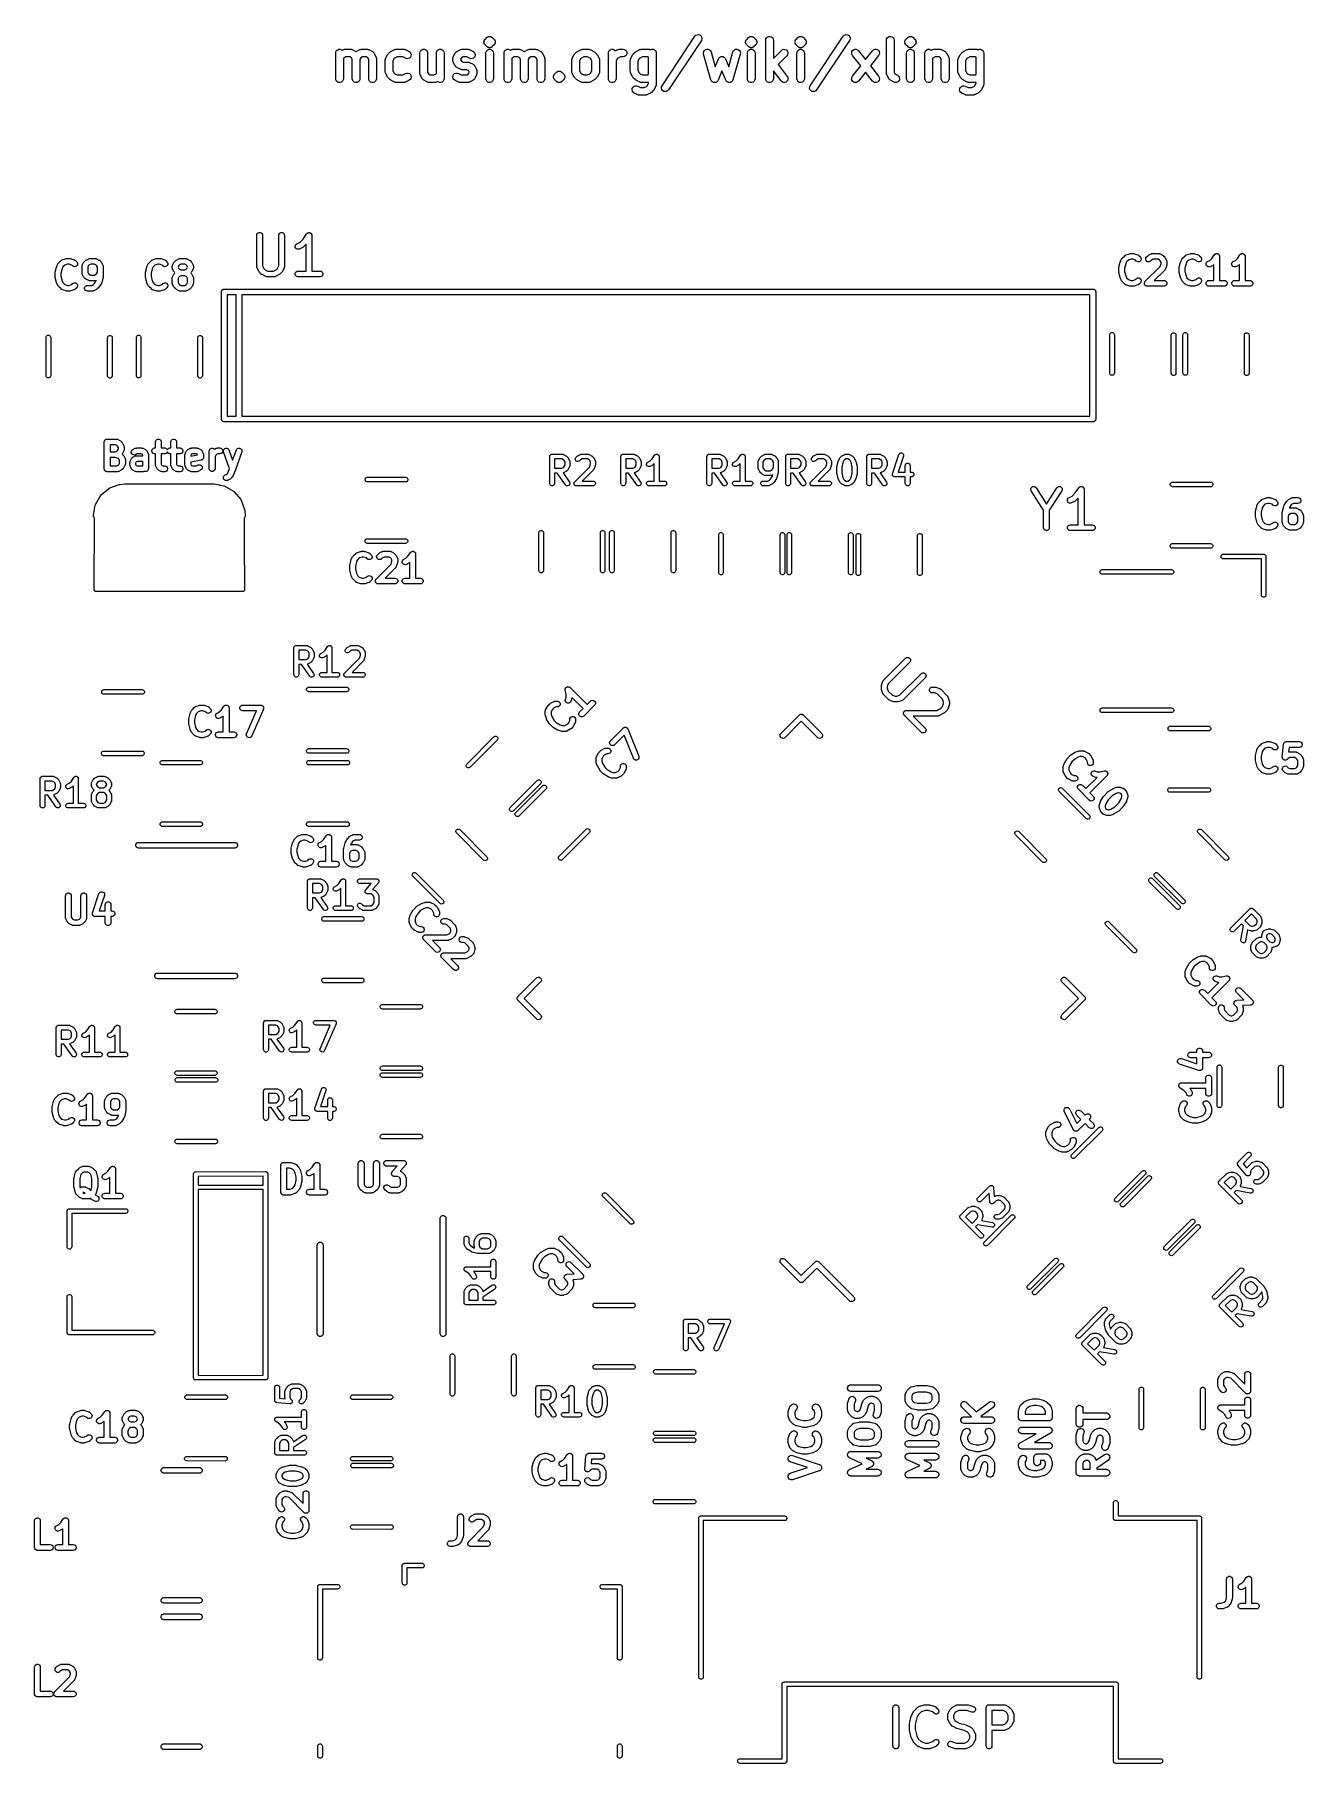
# Model space of a CAD drawing. Extents: x 53.5 to 86.5, y -85.9 to -41.
import ezdxf

# ---------------------------------------------------------------- set-up
doc = ezdxf.new("R2010")
doc.units = 0
doc.header["$MEASUREMENT"] = 0
doc.layers.add('BLACK', color=7, linetype='CONTINUOUS')

msp = doc.modelspace()

# ---------------------------------------------------------------- linework, layer by layer
at = {"layer": 'BLACK', "linetype": 'CONTINUOUS'}
for p, q in [((61.2957, -41.4075), (61.3131, -41.3774)), ((61.3131, -41.3774), (61.3397, -41.3551)), ((61.3397, -41.3551), (61.3723, -41.3432)), ((61.3723, -41.3432), (61.407, -41.3432)), ((61.407, -41.3432), (61.4397, -41.3551)), ((61.4397, -41.3551), (61.4555, -41.3684)), ((61.4555, -41.3684), (61.4878, -41.3523)), ((61.4878, -41.3523), (61.4933, -41.3506)), ((61.4933, -41.3506), (61.4983, -41.3477)), ((61.4983, -41.3477), (61.5099, -41.3457)), ((61.5099, -41.3457), (61.5211, -41.3424)), ((61.5211, -41.3424), (61.5268, -41.3427)), ((61.5268, -41.3427), (61.5325, -41.3417)), ((61.5325, -41.3417), (61.6754, -41.3417)), ((61.6754, -41.3417), (61.6811, -41.3427)), ((61.6811, -41.3427), (61.6868, -41.3424)), ((61.6868, -41.3424), (61.698, -41.3457)), ((61.698, -41.3457), (61.7096, -41.3477)), ((61.7096, -41.3477), (61.7146, -41.3506)), ((61.7146, -41.3506), (61.7201, -41.3523)), ((61.7201, -41.3523), (61.8153, -41.3999)), ((61.8211, -41.3999), (61.9164, -41.3523)), ((61.9164, -41.3523), (61.9219, -41.3506)), ((61.9219, -41.3506), (61.9269, -41.3477)), ((61.9269, -41.3477), (61.9384, -41.3457)), ((61.9384, -41.3457), (61.9497, -41.3424)), ((61.9497, -41.3424), (61.9554, -41.3427)), ((61.9554, -41.3427), (61.9611, -41.3417)), ((61.9611, -41.3417), (62.104, -41.3417)), ((62.104, -41.3417), (62.1096, -41.3427)), ((62.1096, -41.3427), (62.1154, -41.3424)), ((62.1154, -41.3424), (62.1266, -41.3457)), ((62.1266, -41.3457), (62.1382, -41.3477)), ((62.1382, -41.3477), (62.1431, -41.3506)), ((62.1431, -41.3506), (62.1487, -41.3523)), ((62.1487, -41.3523), (62.2439, -41.3999)), ((62.7259, -41.3999), (62.8211, -41.3523)), ((62.8211, -41.3523), (62.8267, -41.3506)), ((62.8267, -41.3506), (62.8317, -41.3477)), ((62.8317, -41.3477), (62.8432, -41.3457)), ((62.8432, -41.3457), (62.8544, -41.3424)), ((62.8544, -41.3424), (62.8602, -41.3427)), ((62.8602, -41.3427), (62.8659, -41.3417)), ((62.8659, -41.3417), (63.0563, -41.3417)), ((63.0563, -41.3417), (63.062, -41.3427)), ((63.062, -41.3427), (63.0678, -41.3424)), ((63.0678, -41.3424), (63.079, -41.3457)), ((63.079, -41.3457), (63.0905, -41.3477)), ((63.0905, -41.3477), (63.0955, -41.3506)), ((63.0955, -41.3506), (63.1011, -41.3523)), ((63.1011, -41.3523), (63.1963, -41.3999)), ((63.4862, -41.4075), (63.5035, -41.3774)), ((63.5035, -41.3774), (63.5301, -41.3551)), ((63.5301, -41.3551), (63.5628, -41.3432)), ((63.5628, -41.3432), (63.5975, -41.3432)), ((63.5975, -41.3432), (63.6301, -41.3551)), ((63.6301, -41.3551), (63.6567, -41.3774)), ((63.6567, -41.3774), (63.6741, -41.4075)), ((63.9147, -41.4075), (63.9321, -41.3774)), ((63.9321, -41.3774), (63.9587, -41.3551)), ((63.9587, -41.3551), (63.9913, -41.3432)), ((63.9913, -41.3432), (64.0261, -41.3432)), ((64.0261, -41.3432), (64.0587, -41.3551)), ((64.0587, -41.3551), (64.0853, -41.3774)), ((64.0853, -41.3774), (64.1027, -41.4075)), ((64.4402, -41.3999), (64.5354, -41.3523)), ((64.5354, -41.3523), (64.5409, -41.3506)), ((64.5409, -41.3506), (64.5459, -41.3477)), ((64.5459, -41.3477), (64.5575, -41.3457)), ((64.5575, -41.3457), (64.5687, -41.3424)), ((64.5687, -41.3424), (64.5745, -41.3427)), ((64.5745, -41.3427), (64.5801, -41.3417)), ((64.5801, -41.3417), (64.723, -41.3417)), ((64.723, -41.3417), (64.7287, -41.3427)), ((64.7287, -41.3427), (64.7344, -41.3424)), ((64.7344, -41.3424), (64.7457, -41.3457)), ((64.7457, -41.3457), (64.7572, -41.3477)), ((64.7572, -41.3477), (64.7622, -41.3506)), ((64.7622, -41.3506), (64.7677, -41.3523)), ((64.7677, -41.3523), (64.863, -41.3999)), ((65.1472, -41.1473), (65.1495, -41.1388)), ((65.148, -41.156), (65.1472, -41.1473)), ((65.1472, -41.1647), (65.148, -41.156)), ((65.1495, -41.1732), (65.1472, -41.1647)), ((65.1495, -41.1388), (65.1502, -41.1301)), ((65.1502, -41.1819), (65.1495, -41.1732)), ((65.1502, -41.1301), (65.1539, -41.1222)), ((65.1539, -41.1898), (65.1502, -41.1819)), ((65.1539, -41.1222), (65.1562, -41.1137)), ((65.1562, -41.1983), (65.1539, -41.1898)), ((65.1562, -41.1137), (65.1612, -41.1066)), ((65.1612, -41.2054), (65.1562, -41.1983)), ((65.1612, -41.1066), (65.1649, -41.0986)), ((65.1649, -41.2134), (65.1612, -41.2054)), ((65.1649, -41.0986), (65.1711, -41.0925)), ((65.1711, -41.2195), (65.1649, -41.2134)), ((65.1711, -41.0925), (65.1761, -41.0853)), ((65.1761, -41.2267), (65.1711, -41.2195)), ((65.1761, -41.0853), (65.2237, -41.0377)), ((65.2237, -41.2743), (65.1761, -41.2267)), ((65.2005, -41.4075), (65.2178, -41.3774)), ((65.2178, -41.3774), (65.2444, -41.3551)), ((65.2237, -41.0377), (65.2309, -41.0327)), ((65.2309, -41.2793), (65.2237, -41.2743)), ((65.2309, -41.0327), (65.2371, -41.0265)), ((65.2371, -41.2855), (65.2309, -41.2793)), ((65.2371, -41.0265), (65.2411, -41.0246)), ((65.2411, -41.2874), (65.2371, -41.2855)), ((65.2411, -41.0246), (65.2444, -41.0218)), ((65.2444, -41.2902), (65.2411, -41.2874)), ((65.2444, -41.0218), (65.2486, -41.0203)), ((65.2486, -41.2917), (65.2444, -41.2902)), ((65.2444, -41.3551), (65.2771, -41.3432)), ((65.2486, -41.0203), (65.2522, -41.0177)), ((65.2522, -41.2942), (65.2486, -41.2917)), ((65.2522, -41.0177), (65.2606, -41.0155)), ((65.2606, -41.2965), (65.2522, -41.2942)), ((65.2606, -41.0155), (65.2685, -41.0118)), ((65.2685, -41.3002), (65.2606, -41.2965)), ((65.2685, -41.0118), (65.2729, -41.0114)), ((65.2729, -41.3006), (65.2685, -41.3002)), ((65.2729, -41.0114), (65.2771, -41.0099)), ((65.2771, -41.3021), (65.2729, -41.3006)), ((65.2771, -41.0099), (65.2815, -41.0099)), ((65.2815, -41.3021), (65.2771, -41.3021)), ((65.2771, -41.3432), (65.3118, -41.3432)), ((65.2815, -41.0099), (65.2857, -41.0088)), ((65.2857, -41.3032), (65.2815, -41.3021)), ((65.2857, -41.0088), (65.2944, -41.0095)), ((65.2944, -41.3025), (65.2857, -41.3032)), ((65.2944, -41.0095), (65.3031, -41.0088)), ((65.3031, -41.3032), (65.2944, -41.3025)), ((65.3031, -41.0088), (65.3074, -41.0099)), ((65.3074, -41.3021), (65.3031, -41.3032)), ((65.3074, -41.0099), (65.3118, -41.0099)), ((65.3118, -41.3021), (65.3074, -41.3021)), ((65.3118, -41.0099), (65.3159, -41.0114)), ((65.3159, -41.3006), (65.3118, -41.3021)), ((65.3118, -41.3432), (65.3444, -41.3551)), ((65.3159, -41.0114), (65.3203, -41.0118)), ((65.3203, -41.3002), (65.3159, -41.3006)), ((65.3203, -41.0118), (65.3282, -41.0155)), ((65.3282, -41.2965), (65.3203, -41.3002)), ((65.3282, -41.0155), (65.3367, -41.0177)), ((65.3367, -41.2942), (65.3282, -41.2965)), ((65.3367, -41.0177), (65.3403, -41.0203)), ((65.3403, -41.2917), (65.3367, -41.2942)), ((65.3403, -41.0203), (65.3444, -41.0218)), ((65.3444, -41.2902), (65.3403, -41.2917)), ((65.3444, -41.0218), (65.3478, -41.0246)), ((65.3478, -41.2874), (65.3444, -41.2902)), ((65.3444, -41.3551), (65.371, -41.3774)), ((65.3478, -41.0246), (65.3518, -41.0265)), ((65.3518, -41.2855), (65.3478, -41.2874)), ((65.3518, -41.0265), (65.358, -41.0327)), ((65.358, -41.2794), (65.3518, -41.2855)), ((65.358, -41.0327), (65.3651, -41.0377)), ((65.3651, -41.2743), (65.358, -41.2794)), ((65.3651, -41.0377), (65.4128, -41.0853)), ((65.4128, -41.2267), (65.3651, -41.2743)), ((65.371, -41.3774), (65.3884, -41.4075)), ((65.4128, -41.0853), (65.4178, -41.0925)), ((65.4178, -41.2195), (65.4128, -41.2267)), ((65.4178, -41.0925), (65.424, -41.0986)), ((65.424, -41.2134), (65.4178, -41.2195)), ((65.424, -41.0986), (65.4277, -41.1066)), ((65.4277, -41.2054), (65.424, -41.2134)), ((65.4277, -41.1066), (65.4327, -41.1137)), ((65.4327, -41.1983), (65.4277, -41.2054)), ((65.4327, -41.1137), (65.4349, -41.1222)), ((65.4349, -41.1898), (65.4327, -41.1983)), ((65.4349, -41.1222), (65.4386, -41.1301)), ((65.4386, -41.1819), (65.4349, -41.1898)), ((65.4386, -41.1301), (65.4394, -41.1388)), ((65.4394, -41.1732), (65.4386, -41.1819)), ((65.4394, -41.1388), (65.4417, -41.1473)), ((65.4417, -41.1647), (65.4394, -41.1732)), ((65.4417, -41.1473), (65.4409, -41.156)), ((65.4409, -41.156), (65.4417, -41.1647)), ((65.6766, -41.4075), (65.694, -41.3774)), ((65.694, -41.3774), (65.7206, -41.3551)), ((65.7206, -41.3551), (65.7533, -41.3432)), ((65.7533, -41.3432), (65.788, -41.3432)), ((65.788, -41.3432), (65.8206, -41.3551)), ((65.8206, -41.3551), (65.8365, -41.3684)), ((65.8365, -41.3684), (65.8688, -41.3523)), ((65.8688, -41.3523), (65.8743, -41.3506)), ((65.8743, -41.3506), (65.8793, -41.3477)), ((65.8793, -41.3477), (65.8908, -41.3457)), ((65.8908, -41.3457), (65.902, -41.3424)), ((65.902, -41.3424), (65.9078, -41.3427)), ((65.9078, -41.3427), (65.9135, -41.3417)), ((65.9135, -41.3417), (66.0563, -41.3417)), ((66.0563, -41.3417), (66.062, -41.3427)), ((66.062, -41.3427), (66.0678, -41.3424)), ((66.0678, -41.3424), (66.079, -41.3457)), ((66.079, -41.3457), (66.0905, -41.3477)), ((66.0905, -41.3477), (66.0955, -41.3506)), ((66.0955, -41.3506), (66.1011, -41.3523)), ((66.1011, -41.3523), (66.1963, -41.3999)), ((66.2021, -41.3999), (66.2973, -41.3523)), ((66.2973, -41.3523), (66.3029, -41.3506)), ((66.3029, -41.3506), (66.3078, -41.3477)), ((66.3078, -41.3477), (66.3194, -41.3457)), ((66.3194, -41.3457), (66.3306, -41.3424)), ((66.3306, -41.3424), (66.3364, -41.3427)), ((66.3364, -41.3427), (66.342, -41.3417)), ((66.342, -41.3417), (66.4849, -41.3417)), ((66.4849, -41.3417), (66.4906, -41.3427)), ((66.4906, -41.3427), (66.4963, -41.3424)), ((66.4963, -41.3424), (66.5076, -41.3457)), ((66.5076, -41.3457), (66.5191, -41.3477)), ((66.5191, -41.3477), (66.5241, -41.3506)), ((66.5241, -41.3506), (66.5296, -41.3523)), ((66.5296, -41.3523), (66.6249, -41.3999)), ((67.583, -41.3999), (67.6783, -41.3523)), ((67.6783, -41.3523), (67.6838, -41.3506)), ((67.6838, -41.3506), (67.6888, -41.3477)), ((67.6888, -41.3477), (67.7003, -41.3457)), ((67.7003, -41.3457), (67.7116, -41.3424)), ((67.7116, -41.3424), (67.7173, -41.3427)), ((67.7173, -41.3427), (67.723, -41.3417)), ((67.723, -41.3417), (67.8659, -41.3417)), ((67.8659, -41.3417), (67.8715, -41.3427)), ((67.8715, -41.3427), (67.8773, -41.3424)), ((67.8773, -41.3424), (67.8885, -41.3457)), ((67.8885, -41.3457), (67.9001, -41.3477)), ((67.9001, -41.3477), (67.9051, -41.3506)), ((67.9051, -41.3506), (67.9106, -41.3523)), ((67.9106, -41.3523), (68.0058, -41.3999)), ((68.3909, -41.4075), (68.4083, -41.3774)), ((68.4083, -41.3774), (68.4349, -41.3551)), ((68.4349, -41.3551), (68.4675, -41.3432)), ((68.4675, -41.3432), (68.5023, -41.3432)), ((68.5023, -41.3432), (68.5349, -41.3551)), ((68.5349, -41.3551), (68.5615, -41.3774)), ((68.5615, -41.3774), (68.5657, -41.3847)), ((68.5657, -41.3847), (68.6307, -41.3523)), ((68.6307, -41.3523), (68.6362, -41.3506)), ((68.6362, -41.3506), (68.6412, -41.3477)), ((68.6412, -41.3477), (68.6527, -41.3457)), ((68.6527, -41.3457), (68.6639, -41.3424)), ((68.6639, -41.3424), (68.6697, -41.3427)), ((68.6697, -41.3427), (68.6754, -41.3417)), ((68.6754, -41.3417), (68.7706, -41.3417)), ((68.7706, -41.3417), (68.8048, -41.3477)), ((68.8048, -41.3477), (68.8349, -41.3651)), ((68.8349, -41.3651), (68.8572, -41.3917)), ((69.1068, -41.3999), (69.2021, -41.3523)), ((69.2021, -41.3523), (69.2076, -41.3506)), ((69.2076, -41.3506), (69.2126, -41.3477)), ((69.2126, -41.3477), (69.2241, -41.3457)), ((69.2241, -41.3457), (69.2354, -41.3424)), ((69.2354, -41.3424), (69.2411, -41.3427)), ((69.2411, -41.3427), (69.2468, -41.3417)), ((69.2468, -41.3417), (69.4373, -41.3417)), ((69.4373, -41.3417), (69.443, -41.3427)), ((69.443, -41.3427), (69.4487, -41.3424)), ((69.4487, -41.3424), (69.4599, -41.3457)), ((69.4599, -41.3457), (69.4715, -41.3477)), ((69.4715, -41.3477), (69.4765, -41.3506)), ((69.4765, -41.3506), (69.482, -41.3523)), ((69.482, -41.3523), (69.4855, -41.354)), ((69.4855, -41.354), (69.5152, -41.3432)), ((69.5152, -41.3432), (69.5499, -41.3432)), ((69.5499, -41.3432), (69.5825, -41.3551)), ((69.5825, -41.3551), (69.6091, -41.3774)), ((69.6091, -41.3774), (69.6265, -41.4075)), ((69.7827, -42.291), (70.6398, -41.0053)), ((70.8062, -41.1162), (69.9491, -42.4019)), ((70.6398, -41.0053), (70.6638, -40.9802)), ((70.6638, -40.9802), (70.6949, -40.9648)), ((70.6949, -40.9648), (70.7294, -40.961)), ((70.7294, -40.961), (70.7632, -40.9692)), ((70.7632, -40.9692), (70.7921, -40.9885)), ((70.7921, -40.9885), (70.8126, -41.0164)), ((70.8202, -41.0844), (70.8062, -41.1162)), ((70.8126, -41.0164), (70.8224, -41.0498)), ((70.8224, -41.0498), (70.8202, -41.0844)), ((70.8698, -41.401), (70.8892, -41.3722)), ((70.8892, -41.3722), (70.9173, -41.3518)), ((70.9173, -41.3518), (70.9507, -41.3423)), ((70.9507, -41.3423), (70.9854, -41.3447)), ((70.9854, -41.3447), (71.0171, -41.3589)), ((71.0171, -41.3589), (71.0421, -41.383)), ((71.0421, -41.383), (71.0572, -41.4142)), ((71.6268, -41.4142), (71.642, -41.383)), ((71.642, -41.383), (71.667, -41.3589)), ((71.667, -41.3589), (71.6987, -41.3447)), ((71.6987, -41.3447), (71.7334, -41.3423)), ((71.7334, -41.3423), (71.7668, -41.3518)), ((71.7668, -41.3518), (71.7949, -41.3722)), ((71.7949, -41.3722), (71.8143, -41.401)), ((71.9567, -41.1473), (71.959, -41.1388)), ((71.9575, -41.156), (71.9567, -41.1473)), ((71.9567, -41.1647), (71.9575, -41.156)), ((71.959, -41.1732), (71.9567, -41.1647)), ((71.959, -41.1388), (71.9597, -41.1301)), ((71.9597, -41.1819), (71.959, -41.1732)), ((71.9597, -41.1301), (71.9634, -41.1222)), ((71.9634, -41.1898), (71.9597, -41.1819)), ((71.9634, -41.1222), (71.9657, -41.1137)), ((71.9657, -41.1983), (71.9634, -41.1898)), ((71.9657, -41.1137), (71.9707, -41.1066)), ((71.9707, -41.2054), (71.9657, -41.1983)), ((71.9707, -41.1066), (71.9744, -41.0986)), ((71.9744, -41.2134), (71.9707, -41.2054)), ((71.9744, -41.0986), (71.9806, -41.0925)), ((71.9806, -41.2195), (71.9744, -41.2134)), ((71.9806, -41.0925), (71.9856, -41.0853)), ((71.9856, -41.2267), (71.9806, -41.2195)), ((71.9856, -41.0853), (72.0332, -41.0377)), ((72.0332, -41.2743), (71.9856, -41.2267)), ((72.01, -41.4075), (72.0273, -41.3774)), ((72.0273, -41.3774), (72.054, -41.3551)), ((72.0332, -41.0377), (72.0404, -41.0327)), ((72.0404, -41.2793), (72.0332, -41.2743)), ((72.0404, -41.0327), (72.0466, -41.0265)), ((72.0466, -41.2855), (72.0404, -41.2793)), ((72.0466, -41.0265), (72.0506, -41.0246)), ((72.0506, -41.2874), (72.0466, -41.2855)), ((72.0506, -41.0246), (72.054, -41.0218)), ((72.054, -41.2902), (72.0506, -41.2874)), ((72.054, -41.0218), (72.0581, -41.0203)), ((72.0581, -41.2917), (72.054, -41.2902)), ((72.054, -41.3551), (72.0866, -41.3432)), ((72.0581, -41.0203), (72.0617, -41.0177)), ((72.0617, -41.2942), (72.0581, -41.2917)), ((72.0617, -41.0177), (72.0701, -41.0155)), ((72.0701, -41.2965), (72.0617, -41.2942)), ((72.0701, -41.0155), (72.0781, -41.0118)), ((72.0781, -41.3002), (72.0701, -41.2965)), ((72.0781, -41.0118), (72.0825, -41.0114)), ((72.0825, -41.3006), (72.0781, -41.3002)), ((72.0825, -41.0114), (72.0866, -41.0099)), ((72.0866, -41.3021), (72.0825, -41.3006)), ((72.0866, -41.0099), (72.091, -41.0099)), ((72.091, -41.3021), (72.0866, -41.3021)), ((72.0866, -41.3432), (72.1213, -41.3432)), ((72.091, -41.0099), (72.0952, -41.0088)), ((72.0952, -41.3032), (72.091, -41.3021)), ((72.0952, -41.0088), (72.104, -41.0095)), ((72.104, -41.3025), (72.0952, -41.3032)), ((72.104, -41.0095), (72.1127, -41.0088)), ((72.1127, -41.3032), (72.104, -41.3025)), ((72.1127, -41.0088), (72.1169, -41.0099)), ((72.1169, -41.3021), (72.1127, -41.3032)), ((72.1169, -41.0099), (72.1213, -41.0099)), ((72.1213, -41.3021), (72.1169, -41.3021)), ((72.1213, -41.0099), (72.1255, -41.0114)), ((72.1255, -41.3006), (72.1213, -41.3021)), ((72.1213, -41.3432), (72.154, -41.3551)), ((72.1255, -41.0114), (72.1298, -41.0118)), ((72.1298, -41.3002), (72.1255, -41.3006)), ((72.1298, -41.0118), (72.1378, -41.0155)), ((72.1378, -41.2965), (72.1298, -41.3002)), ((72.1378, -41.0155), (72.1462, -41.0177)), ((72.1462, -41.2942), (72.1378, -41.2965)), ((72.1462, -41.0177), (72.1498, -41.0203)), ((72.1498, -41.2917), (72.1462, -41.2942)), ((72.1498, -41.0203), (72.154, -41.0218)), ((72.154, -41.2902), (72.1498, -41.2917)), ((72.154, -41.0218), (72.1573, -41.0246)), ((72.1573, -41.2874), (72.154, -41.2902)), ((72.154, -41.3551), (72.1806, -41.3774)), ((72.1573, -41.0246), (72.1613, -41.0265)), ((72.1613, -41.2855), (72.1573, -41.2874)), ((72.1613, -41.0265), (72.1675, -41.0327)), ((72.1675, -41.2794), (72.1613, -41.2855)), ((72.1675, -41.0327), (72.1747, -41.0377)), ((72.1747, -41.2743), (72.1675, -41.2794)), ((72.1747, -41.0377), (72.2223, -41.0853)), ((72.2223, -41.2267), (72.1747, -41.2743)), ((72.1806, -41.3774), (72.1979, -41.4075)), ((72.2223, -41.0853), (72.2273, -41.0925)), ((72.2273, -41.2195), (72.2223, -41.2267)), ((72.2273, -41.0925), (72.2335, -41.0986)), ((72.2335, -41.2134), (72.2273, -41.2195)), ((72.2335, -41.0986), (72.2372, -41.1066)), ((72.2372, -41.2054), (72.2335, -41.2134)), ((72.2372, -41.1066), (72.2422, -41.1137)), ((72.2422, -41.1983), (72.2372, -41.2054)), ((72.2422, -41.1137), (72.2445, -41.1222)), ((72.2445, -41.1898), (72.2422, -41.1983)), ((72.2445, -41.1222), (72.2482, -41.1301)), ((72.2482, -41.1819), (72.2445, -41.1898)), ((72.2482, -41.1301), (72.2489, -41.1388)), ((72.2489, -41.1732), (72.2482, -41.1819)), ((72.2489, -41.1388), (72.2512, -41.1473)), ((72.2512, -41.1647), (72.2489, -41.1732)), ((72.2512, -41.1473), (72.2504, -41.156)), ((72.2504, -41.156), (72.2512, -41.1647)), ((72.4801, -41.1084), (72.4862, -41.0742)), ((72.4801, -42.1084), (72.4801, -41.1084)), ((72.4862, -41.0742), (72.5035, -41.0441)), ((72.5035, -41.0441), (72.5301, -41.0218)), ((72.5301, -41.0218), (72.5628, -41.0099)), ((72.5628, -41.0099), (72.5975, -41.0099)), ((72.5975, -41.0099), (72.6301, -41.0218)), ((72.6301, -41.0218), (72.6567, -41.0441)), ((72.6567, -41.0441), (72.6741, -41.0742)), ((72.6741, -41.0742), (72.6801, -41.1084)), ((72.6801, -41.1084), (72.6801, -41.5812)), ((72.6801, -41.5812), (72.8904, -41.371)), ((72.8904, -41.371), (72.9188, -41.3511)), ((72.9188, -41.3511), (72.9524, -41.3421)), ((72.9524, -41.3421), (72.987, -41.3451)), ((72.987, -41.3451), (73.0185, -41.3598)), ((73.0185, -41.3598), (73.043, -41.3844)), ((73.043, -41.3844), (73.0577, -41.4158)), ((73.2424, -41.1473), (73.2447, -41.1388)), ((73.2432, -41.156), (73.2424, -41.1473)), ((73.2424, -41.1647), (73.2432, -41.156)), ((73.2447, -41.1732), (73.2424, -41.1647)), ((73.2447, -41.1388), (73.2455, -41.1301)), ((73.2455, -41.1819), (73.2447, -41.1732)), ((73.2455, -41.1301), (73.2492, -41.1222)), ((73.2492, -41.1898), (73.2455, -41.1819)), ((73.2492, -41.1222), (73.2514, -41.1137)), ((73.2514, -41.1983), (73.2492, -41.1898)), ((73.2514, -41.1137), (73.2564, -41.1066)), ((73.2564, -41.2054), (73.2514, -41.1983)), ((73.2564, -41.1066), (73.2601, -41.0986)), ((73.2601, -41.2134), (73.2564, -41.2054)), ((73.2601, -41.0986), (73.2663, -41.0925)), ((73.2663, -41.2195), (73.2601, -41.2134)), ((73.2663, -41.0925), (73.2713, -41.0853)), ((73.2713, -41.2267), (73.2663, -41.2195)), ((73.2713, -41.0853), (73.319, -41.0377)), ((73.319, -41.2743), (73.2713, -41.2267)), ((73.2957, -41.4075), (73.3131, -41.3774)), ((73.3131, -41.3774), (73.3397, -41.3551)), ((73.319, -41.0377), (73.3261, -41.0327)), ((73.3261, -41.2793), (73.319, -41.2743)), ((73.3261, -41.0327), (73.3323, -41.0265)), ((73.3323, -41.2855), (73.3261, -41.2793)), ((73.3323, -41.0265), (73.3363, -41.0246)), ((73.3363, -41.2874), (73.3323, -41.2855)), ((73.3363, -41.0246), (73.3397, -41.0218)), ((73.3397, -41.2902), (73.3363, -41.2874)), ((73.3397, -41.0218), (73.3438, -41.0203)), ((73.3438, -41.2917), (73.3397, -41.2902)), ((73.3397, -41.3551), (73.3723, -41.3432)), ((73.3438, -41.0203), (73.3474, -41.0177)), ((73.3474, -41.2942), (73.3438, -41.2917)), ((73.3474, -41.0177), (73.3559, -41.0155)), ((73.3559, -41.2965), (73.3474, -41.2942)), ((73.3559, -41.0155), (73.3638, -41.0118)), ((73.3638, -41.3002), (73.3559, -41.2965)), ((73.3638, -41.0118), (73.3682, -41.0114)), ((73.3682, -41.3006), (73.3638, -41.3002)), ((73.3682, -41.0114), (73.3723, -41.0099)), ((73.3723, -41.3021), (73.3682, -41.3006)), ((73.3723, -41.0099), (73.3767, -41.0099)), ((73.3767, -41.3021), (73.3723, -41.3021)), ((73.3723, -41.3432), (73.407, -41.3432)), ((73.3767, -41.0099), (73.3809, -41.0088)), ((73.381, -41.3032), (73.3767, -41.3021)), ((73.3809, -41.0088), (73.3897, -41.0095)), ((73.3897, -41.3025), (73.381, -41.3032)), ((73.3897, -41.0095), (73.3984, -41.0088)), ((73.3984, -41.3032), (73.3897, -41.3025)), ((73.3984, -41.0088), (73.4026, -41.0099)), ((73.4026, -41.3021), (73.3984, -41.3032)), ((73.4026, -41.0099), (73.407, -41.0099)), ((73.407, -41.3021), (73.4026, -41.3021)), ((73.407, -41.0099), (73.4112, -41.0114)), ((73.4112, -41.3006), (73.407, -41.3021)), ((73.407, -41.3432), (73.4397, -41.3551)), ((73.4112, -41.0114), (73.4155, -41.0118)), ((73.4155, -41.3002), (73.4112, -41.3006)), ((73.4155, -41.0118), (73.4235, -41.0155)), ((73.4235, -41.2965), (73.4155, -41.3002)), ((73.4235, -41.0155), (73.4319, -41.0177)), ((73.4319, -41.2942), (73.4235, -41.2965)), ((73.4319, -41.0177), (73.4355, -41.0203)), ((73.4355, -41.2917), (73.4319, -41.2942)), ((73.4355, -41.0203), (73.4397, -41.0218)), ((73.4397, -41.2902), (73.4355, -41.2917)), ((73.4397, -41.0218), (73.443, -41.0246)), ((73.443, -41.2874), (73.4397, -41.2902)), ((73.4397, -41.3551), (73.4663, -41.3774)), ((73.443, -41.0246), (73.447, -41.0265)), ((73.447, -41.2855), (73.443, -41.2874)), ((73.447, -41.0265), (73.4532, -41.0327)), ((73.4532, -41.2794), (73.447, -41.2855)), ((73.4532, -41.0327), (73.4604, -41.0377)), ((73.4604, -41.2743), (73.4532, -41.2794)), ((73.4604, -41.0377), (73.508, -41.0853)), ((73.508, -41.2267), (73.4604, -41.2743)), ((73.4663, -41.3774), (73.4836, -41.4075)), ((73.508, -41.0853), (73.513, -41.0925)), ((73.513, -41.2195), (73.508, -41.2267)), ((73.513, -41.0925), (73.5192, -41.0986)), ((73.5192, -41.2134), (73.513, -41.2195)), ((73.5192, -41.0986), (73.5229, -41.1066)), ((73.5229, -41.2054), (73.5192, -41.2134)), ((73.5229, -41.1066), (73.5279, -41.1137)), ((73.5279, -41.1983), (73.5229, -41.2054)), ((73.5279, -41.1137), (73.5302, -41.1222)), ((73.5302, -41.1898), (73.5279, -41.1983)), ((73.5302, -41.1222), (73.5339, -41.1301)), ((73.5339, -41.1819), (73.5302, -41.1898)), ((73.5339, -41.1301), (73.5346, -41.1388)), ((73.5346, -41.1732), (73.5339, -41.1819)), ((73.5346, -41.1388), (73.5369, -41.1473)), ((73.5369, -41.1647), (73.5346, -41.1732)), ((73.5369, -41.1473), (73.5361, -41.156)), ((73.5361, -41.156), (73.5369, -41.1647)), ((73.6398, -42.291), (74.4969, -41.0053)), ((74.6633, -41.1162), (73.8062, -42.4019)), ((74.4969, -41.0053), (74.5209, -40.9802)), ((74.5209, -40.9802), (74.5521, -40.9648)), ((74.5521, -40.9648), (74.5866, -40.961)), ((74.5866, -40.961), (74.6203, -40.9692)), ((74.6203, -40.9692), (74.6492, -40.9885)), ((74.6492, -40.9885), (74.6698, -41.0164)), ((74.6773, -41.0844), (74.6633, -41.1162)), ((74.6698, -41.0164), (74.6795, -41.0498)), ((74.6795, -41.0498), (74.6773, -41.0844)), ((74.7254, -41.4045), (74.7437, -41.375)), ((74.7437, -41.375), (74.771, -41.3535)), ((74.771, -41.3535), (74.804, -41.3427)), ((74.804, -41.3427), (74.8388, -41.3438)), ((74.8388, -41.3438), (74.871, -41.3568)), ((74.871, -41.3568), (74.8969, -41.3799)), ((74.8969, -41.3799), (75.0801, -41.6132)), ((75.0801, -41.6132), (75.2634, -41.3799)), ((75.2634, -41.3799), (75.2893, -41.3568)), ((75.2893, -41.3568), (75.3215, -41.3438)), ((75.3215, -41.3438), (75.3562, -41.3427)), ((75.3562, -41.3427), (75.3892, -41.3535)), ((75.3892, -41.3535), (75.4165, -41.375)), ((75.4165, -41.375), (75.4349, -41.4045)), ((75.623, -41.1084), (75.629, -41.0742)), ((75.623, -41.9655), (75.623, -41.1084)), ((75.629, -41.0742), (75.6464, -41.0441)), ((75.6464, -41.0441), (75.673, -41.0218)), ((75.673, -41.0218), (75.7056, -41.0099)), ((75.7056, -41.0099), (75.7404, -41.0099)), ((75.7404, -41.0099), (75.773, -41.0218)), ((75.773, -41.0218), (75.7996, -41.0441)), ((75.7996, -41.0441), (75.817, -41.0742)), ((75.817, -41.0742), (75.823, -41.1084)), ((75.823, -41.1084), (75.823, -41.9419)), ((76.0996, -41.1473), (76.1018, -41.1388)), ((76.1003, -41.156), (76.0996, -41.1473)), ((76.0996, -41.1647), (76.1003, -41.156)), ((76.1018, -41.1732), (76.0996, -41.1647)), ((76.1018, -41.1388), (76.1026, -41.1301)), ((76.1026, -41.1819), (76.1018, -41.1732)), ((76.1026, -41.1301), (76.1063, -41.1222)), ((76.1063, -41.1898), (76.1026, -41.1819)), ((76.1063, -41.1222), (76.1086, -41.1137)), ((76.1086, -41.1983), (76.1063, -41.1898)), ((76.1086, -41.1137), (76.1136, -41.1066)), ((76.1136, -41.2054), (76.1086, -41.1983)), ((76.1136, -41.1066), (76.1173, -41.0986)), ((76.1173, -41.2134), (76.1136, -41.2054)), ((76.1173, -41.0986), (76.1235, -41.0925)), ((76.1235, -41.2195), (76.1173, -41.2134)), ((76.1235, -41.0925), (76.1285, -41.0853)), ((76.1285, -41.2267), (76.1235, -41.2195)), ((76.1285, -41.0853), (76.1761, -41.0377)), ((76.1761, -41.2743), (76.1285, -41.2267)), ((76.1528, -41.4075), (76.1702, -41.3774)), ((76.1702, -41.3774), (76.1968, -41.3551)), ((76.1761, -41.0377), (76.1833, -41.0327)), ((76.1833, -41.2793), (76.1761, -41.2743)), ((76.1833, -41.0327), (76.1895, -41.0265)), ((76.1895, -41.2855), (76.1833, -41.2793)), ((76.1895, -41.0265), (76.1934, -41.0246)), ((76.1934, -41.2874), (76.1895, -41.2855)), ((76.1934, -41.0246), (76.1968, -41.0218)), ((76.1968, -41.2902), (76.1934, -41.2874)), ((76.1968, -41.0218), (76.2009, -41.0203)), ((76.2009, -41.2917), (76.1968, -41.2902)), ((76.1968, -41.3551), (76.2294, -41.3432)), ((76.2009, -41.0203), (76.2045, -41.0177)), ((76.2045, -41.2942), (76.2009, -41.2917)), ((76.2045, -41.0177), (76.213, -41.0155)), ((76.213, -41.2965), (76.2045, -41.2942)), ((76.213, -41.0155), (76.2209, -41.0118)), ((76.2209, -41.3002), (76.213, -41.2965)), ((76.2209, -41.0118), (76.2253, -41.0114)), ((76.2253, -41.3006), (76.2209, -41.3002)), ((76.2253, -41.0114), (76.2294, -41.0099)), ((76.2294, -41.3021), (76.2253, -41.3006)), ((76.2294, -41.0099), (76.2338, -41.0099)), ((76.2338, -41.3021), (76.2294, -41.3021)), ((76.2294, -41.3432), (76.2642, -41.3432)), ((76.2338, -41.0099), (76.2381, -41.0088)), ((76.2381, -41.3032), (76.2338, -41.3021)), ((76.2381, -41.0088), (76.2468, -41.0095)), ((76.2468, -41.3025), (76.2381, -41.3032)), ((76.2468, -41.0095), (76.2555, -41.0088)), ((76.2555, -41.3032), (76.2468, -41.3025)), ((76.2555, -41.0088), (76.2598, -41.0099)), ((76.2598, -41.3021), (76.2555, -41.3032)), ((76.2598, -41.0099), (76.2642, -41.0099)), ((76.2642, -41.3021), (76.2598, -41.3021)), ((76.2642, -41.0099), (76.2683, -41.0114)), ((76.2683, -41.3006), (76.2642, -41.3021)), ((76.2642, -41.3432), (76.2968, -41.3551)), ((76.2683, -41.0114), (76.2727, -41.0118)), ((76.2727, -41.3002), (76.2683, -41.3006)), ((76.2727, -41.0118), (76.2806, -41.0155)), ((76.2806, -41.2965), (76.2727, -41.3002)), ((76.2806, -41.0155), (76.2891, -41.0177)), ((76.2891, -41.2942), (76.2806, -41.2965)), ((76.2891, -41.0177), (76.2927, -41.0203)), ((76.2927, -41.2917), (76.2891, -41.2942)), ((76.2927, -41.0203), (76.2968, -41.0218)), ((76.2968, -41.2902), (76.2927, -41.2917)), ((76.2968, -41.0218), (76.3002, -41.0246)), ((76.3002, -41.2874), (76.2968, -41.2902)), ((76.2968, -41.3551), (76.3234, -41.3774)), ((76.3002, -41.0246), (76.3042, -41.0265)), ((76.3042, -41.2855), (76.3002, -41.2874)), ((76.3042, -41.0265), (76.3104, -41.0327)), ((76.3103, -41.2794), (76.3042, -41.2855)), ((76.3175, -41.2743), (76.3103, -41.2794)), ((76.3104, -41.0327), (76.3175, -41.0377)), ((76.3175, -41.0377), (76.3651, -41.0853)), ((76.3651, -41.2267), (76.3175, -41.2743)), ((76.3234, -41.3774), (76.3408, -41.4075)), ((76.3651, -41.0853), (76.3702, -41.0925)), ((76.3702, -41.2195), (76.3651, -41.2267)), ((76.3702, -41.0925), (76.3763, -41.0986)), ((76.3763, -41.2134), (76.3702, -41.2195)), ((76.3763, -41.0986), (76.38, -41.1066)), ((76.38, -41.2054), (76.3763, -41.2134)), ((76.38, -41.1066), (76.3851, -41.1137)), ((76.3851, -41.1983), (76.38, -41.2054)), ((76.3851, -41.1137), (76.3873, -41.1222)), ((76.3873, -41.1898), (76.3851, -41.1983)), ((76.3873, -41.1222), (76.391, -41.1301)), ((76.391, -41.1819), (76.3873, -41.1898)), ((76.391, -41.1301), (76.3918, -41.1388)), ((76.3918, -41.1732), (76.391, -41.1819)), ((76.3918, -41.1388), (76.394, -41.1473)), ((76.394, -41.1647), (76.3918, -41.1732)), ((76.394, -41.1473), (76.3933, -41.156)), ((76.3933, -41.156), (76.394, -41.1647)), ((76.629, -41.4075), (76.6464, -41.3774)), ((76.6464, -41.3774), (76.673, -41.3551)), ((76.673, -41.3551), (76.7056, -41.3432)), ((76.7056, -41.3432), (76.7404, -41.3432)), ((76.7404, -41.3432), (76.773, -41.3551)), ((76.773, -41.3551), (76.7889, -41.3684)), ((76.7889, -41.3684), (76.8211, -41.3523)), ((76.8211, -41.3523), (76.8267, -41.3506)), ((76.8267, -41.3506), (76.8317, -41.3477)), ((76.8317, -41.3477), (76.8432, -41.3457)), ((76.8432, -41.3457), (76.8544, -41.3424)), ((76.8544, -41.3424), (76.8602, -41.3427)), ((76.8602, -41.3427), (76.8659, -41.3417)), ((76.8659, -41.3417), (77.0087, -41.3417)), ((77.0087, -41.3417), (77.0144, -41.3427)), ((77.0144, -41.3427), (77.0201, -41.3424)), ((77.0201, -41.3424), (77.0314, -41.3457)), ((77.0314, -41.3457), (77.0429, -41.3477)), ((77.0429, -41.3477), (77.0479, -41.3506)), ((77.0479, -41.3506), (77.0534, -41.3523)), ((77.0534, -41.3523), (77.1487, -41.3999)), ((77.6307, -41.3999), (77.7259, -41.3523)), ((77.7259, -41.3523), (77.7314, -41.3506)), ((77.7314, -41.3506), (77.7364, -41.3477)), ((77.7364, -41.3477), (77.748, -41.3457)), ((77.748, -41.3457), (77.7592, -41.3424)), ((77.7592, -41.3424), (77.7649, -41.3427)), ((77.7649, -41.3427), (77.7706, -41.3417)), ((77.7706, -41.3417), (77.9611, -41.3417)), ((77.9611, -41.3417), (77.9668, -41.3427)), ((77.9668, -41.3427), (77.9725, -41.3424)), ((77.9725, -41.3424), (77.9838, -41.3457)), ((77.9838, -41.3457), (77.9953, -41.3477)), ((77.9953, -41.3477), (78.0003, -41.3506)), ((78.0003, -41.3506), (78.0058, -41.3523)), ((78.0058, -41.3523), (78.0093, -41.354)), ((78.0093, -41.354), (78.039, -41.3432)), ((78.039, -41.3432), (78.0737, -41.3432)), ((78.0737, -41.3432), (78.1063, -41.3551)), ((78.1063, -41.3551), (78.1329, -41.3774)), ((78.1329, -41.3774), (78.1503, -41.4075)), ((61.2897, -41.4417), (61.2957, -41.4075)), ((61.2897, -42.1084), (61.2897, -41.4417)), ((61.4965, -41.5715), (61.4897, -41.5784)), ((61.4897, -41.5784), (61.4897, -42.1084)), ((61.5561, -41.5417), (61.4965, -41.5715)), ((61.6518, -41.5417), (61.5561, -41.5417)), ((61.6961, -41.5639), (61.6518, -41.5417)), ((61.7182, -41.6082), (61.6961, -41.5639)), ((61.7182, -42.1084), (61.7182, -41.6082)), ((61.8153, -41.3999), (61.8182, -41.402)), ((61.8182, -41.402), (61.8211, -41.3999)), ((61.9404, -41.5639), (61.9182, -41.6082)), ((61.9182, -41.6082), (61.9182, -42.1084)), ((61.9847, -41.5417), (61.9404, -41.5639)), ((62.0803, -41.5417), (61.9847, -41.5417)), ((62.1247, -41.5639), (62.0803, -41.5417)), ((62.1468, -41.6082), (62.1247, -41.5639)), ((62.1468, -42.1084), (62.1468, -41.6082)), ((62.2439, -41.3999), (62.2557, -41.4086)), ((62.2557, -41.4086), (62.2679, -41.4167)), ((62.2679, -41.4167), (62.2696, -41.4189)), ((62.2696, -41.4189), (62.2718, -41.4206)), ((62.2718, -41.4206), (62.2799, -41.4328)), ((62.2799, -41.4328), (62.2886, -41.4446)), ((62.2886, -41.4446), (62.3363, -41.5398)), ((62.3363, -41.5398), (62.3379, -41.5454)), ((62.3379, -41.5454), (62.3408, -41.5504)), ((62.3408, -41.5504), (62.3428, -41.5619)), ((62.3428, -41.5619), (62.3462, -41.5731)), ((62.3462, -41.5731), (62.3458, -41.5789)), ((62.3458, -41.5789), (62.3468, -41.5846)), ((62.3468, -41.5846), (62.3468, -42.1084)), ((62.5754, -41.6322), (62.5764, -41.6265)), ((62.5754, -41.9179), (62.5754, -41.6322)), ((62.576, -41.6208), (62.5794, -41.6095)), ((62.5764, -41.6265), (62.576, -41.6208)), ((62.5794, -41.6095), (62.5814, -41.598)), ((62.5814, -41.598), (62.5843, -41.593)), ((62.5843, -41.593), (62.5859, -41.5875)), ((62.5859, -41.5875), (62.6336, -41.4922)), ((62.6336, -41.4922), (62.6431, -41.4794)), ((62.6431, -41.4794), (62.6523, -41.4662)), ((62.6523, -41.4662), (62.6999, -41.4186)), ((62.6999, -41.4186), (62.713, -41.4094)), ((62.713, -41.4094), (62.7259, -41.3999)), ((62.8052, -41.5962), (62.7754, -41.6558)), ((62.7754, -41.6558), (62.7754, -41.8943)), ((62.8299, -41.5715), (62.8052, -41.5962)), ((62.8895, -41.5417), (62.8299, -41.5715)), ((63.0327, -41.5417), (62.8895, -41.5417)), ((63.1068, -41.5788), (63.0327, -41.5417)), ((63.1401, -41.5887), (63.1068, -41.5788)), ((63.1748, -41.5866), (63.1401, -41.5887)), ((63.2067, -41.5728), (63.1748, -41.5866)), ((63.1963, -41.3999), (63.2242, -41.4206)), ((63.2319, -41.5489), (63.2067, -41.5728)), ((63.2242, -41.4206), (63.2433, -41.4496)), ((63.2474, -41.5178), (63.2319, -41.5489)), ((63.2433, -41.4496), (63.2514, -41.4833)), ((63.2514, -41.4833), (63.2474, -41.5178)), ((63.4801, -41.4417), (63.4862, -41.4075)), ((63.4801, -41.9655), (63.4801, -41.4417)), ((63.6741, -41.4075), (63.6801, -41.4417)), ((63.6801, -41.4417), (63.6801, -41.9419)), ((63.9087, -41.4417), (63.9147, -41.4075)), ((63.9087, -41.9717), (63.9087, -41.4417)), ((64.1027, -41.4075), (64.1087, -41.4417)), ((64.1087, -41.4417), (64.1087, -42.1084)), ((64.3373, -41.5846), (64.3383, -41.5789)), ((64.3373, -41.6322), (64.3373, -41.5846)), ((64.3383, -41.6379), (64.3373, -41.6322)), ((64.3379, -41.5731), (64.3413, -41.5619)), ((64.3383, -41.5789), (64.3379, -41.5731)), ((64.3379, -41.6436), (64.3383, -41.6379)), ((64.3413, -41.6549), (64.3379, -41.6436)), ((64.3413, -41.5619), (64.3433, -41.5504)), ((64.3433, -41.6664), (64.3413, -41.6549)), ((64.3433, -41.5504), (64.3462, -41.5454)), ((64.3462, -41.6714), (64.3433, -41.6664)), ((64.3462, -41.5454), (64.3478, -41.5399)), ((64.3478, -41.6769), (64.3462, -41.6714)), ((64.3478, -41.5399), (64.3955, -41.4446)), ((64.3955, -41.7721), (64.3478, -41.6769)), ((64.3955, -41.4446), (64.4042, -41.4328)), ((64.4042, -41.7839), (64.3955, -41.7721)), ((64.4042, -41.4328), (64.4123, -41.4206)), ((64.4123, -41.7962), (64.4042, -41.7839)), ((64.4123, -41.4206), (64.4145, -41.4189)), ((64.4145, -41.7978), (64.4123, -41.7962)), ((64.4145, -41.4189), (64.4162, -41.4167)), ((64.4162, -41.8), (64.4145, -41.7978)), ((64.4162, -41.4167), (64.4284, -41.4086)), ((64.4284, -41.8081), (64.4162, -41.8)), ((64.4284, -41.4086), (64.4402, -41.3999)), ((64.4402, -41.8169), (64.4284, -41.8081)), ((64.5354, -41.8645), (64.4402, -41.8169)), ((64.5594, -41.5639), (64.5373, -41.6082)), ((64.5373, -41.6082), (64.5373, -41.6086)), ((64.5373, -41.6086), (64.5594, -41.6529)), ((64.6037, -41.5417), (64.5594, -41.5639)), ((64.5594, -41.6529), (64.6037, -41.675)), ((64.6994, -41.5417), (64.6037, -41.5417)), ((64.6037, -41.675), (64.723, -41.675)), ((64.7735, -41.5788), (64.6994, -41.5417)), ((64.723, -41.675), (64.7287, -41.676)), ((64.7287, -41.676), (64.7344, -41.6757)), ((64.7344, -41.6757), (64.7457, -41.679)), ((64.7457, -41.679), (64.7572, -41.6811)), ((64.7572, -41.6811), (64.7622, -41.684)), ((64.7622, -41.684), (64.7677, -41.6856)), ((64.7677, -41.6856), (64.863, -41.7332)), ((64.8068, -41.5887), (64.7735, -41.5788)), ((64.8415, -41.5866), (64.8068, -41.5887)), ((64.8733, -41.5728), (64.8415, -41.5866)), ((64.863, -41.3999), (64.8909, -41.4206)), ((64.863, -41.7332), (64.8748, -41.742)), ((64.8986, -41.5489), (64.8733, -41.5728)), ((64.8748, -41.742), (64.887, -41.7501)), ((64.887, -41.7501), (64.8886, -41.7523)), ((64.8886, -41.7523), (64.8909, -41.7539)), ((64.8909, -41.4206), (64.91, -41.4496)), ((64.8909, -41.7539), (64.8989, -41.7662)), ((64.9141, -41.5178), (64.8986, -41.5489)), ((64.8989, -41.7662), (64.9077, -41.7779)), ((64.9077, -41.7779), (64.9553, -41.8732)), ((64.91, -41.4496), (64.9181, -41.4833)), ((64.9181, -41.4833), (64.9141, -41.5178)), ((65.1944, -41.4417), (65.2005, -41.4075)), ((65.1944, -42.1084), (65.1944, -41.4417)), ((65.3884, -41.4075), (65.3944, -41.4417)), ((65.3944, -41.4417), (65.3944, -42.1084)), ((65.6706, -41.4417), (65.6766, -41.4075)), ((65.6706, -42.1084), (65.6706, -41.4417)), ((65.8775, -41.5715), (65.8706, -41.5784)), ((65.8706, -41.5784), (65.8706, -42.1084)), ((65.9371, -41.5417), (65.8775, -41.5715)), ((66.0327, -41.5417), (65.9371, -41.5417)), ((66.077, -41.5639), (66.0327, -41.5417)), ((66.0992, -41.6082), (66.077, -41.5639)), ((66.0992, -42.1084), (66.0992, -41.6082)), ((66.1963, -41.3999), (66.1992, -41.402)), ((66.1992, -41.402), (66.2021, -41.3999)), ((66.3213, -41.5639), (66.2992, -41.6082)), ((66.2992, -41.6082), (66.2992, -42.1084)), ((66.3657, -41.5417), (66.3213, -41.5639)), ((66.4613, -41.5417), (66.3657, -41.5417)), ((66.5056, -41.5639), (66.4613, -41.5417)), ((66.5278, -41.6082), (66.5056, -41.5639)), ((66.5278, -42.1084), (66.5278, -41.6082)), ((66.6249, -41.3999), (66.6367, -41.4086)), ((66.6367, -41.4086), (66.6489, -41.4167)), ((66.6489, -41.4167), (66.6505, -41.4189)), ((66.6505, -41.4189), (66.6528, -41.4206)), ((66.6528, -41.4206), (66.6608, -41.4328)), ((66.6608, -41.4328), (66.6696, -41.4446)), ((66.6696, -41.4446), (66.7172, -41.5398)), ((66.7172, -41.5398), (66.7188, -41.5454)), ((66.7188, -41.5454), (66.7217, -41.5504)), ((66.7217, -41.5504), (66.7238, -41.5619)), ((66.7238, -41.5619), (66.7271, -41.5731)), ((66.7271, -41.5731), (66.7268, -41.5789)), ((66.7268, -41.5789), (66.7278, -41.5846)), ((66.7278, -41.5846), (66.7278, -42.1084)), ((67.4325, -41.6322), (67.4335, -41.6265)), ((67.4325, -41.9179), (67.4325, -41.6322)), ((67.4332, -41.6208), (67.4365, -41.6095)), ((67.4335, -41.6265), (67.4332, -41.6208)), ((67.4365, -41.6095), (67.4386, -41.598)), ((67.4386, -41.598), (67.4414, -41.593)), ((67.4414, -41.593), (67.4431, -41.5875)), ((67.4431, -41.5875), (67.4907, -41.4922)), ((67.4907, -41.4922), (67.5002, -41.4794)), ((67.5002, -41.4794), (67.5094, -41.4662)), ((67.5094, -41.4662), (67.5571, -41.4186)), ((67.5571, -41.4186), (67.5702, -41.4094)), ((67.5702, -41.4094), (67.583, -41.3999)), ((67.6623, -41.5962), (67.6325, -41.6558)), ((67.6325, -41.6558), (67.6325, -41.8943)), ((67.687, -41.5715), (67.6623, -41.5962)), ((67.7466, -41.5417), (67.687, -41.5715)), ((67.8422, -41.5417), (67.7466, -41.5417)), ((67.9019, -41.5715), (67.8422, -41.5417)), ((67.9265, -41.5962), (67.9019, -41.5715)), ((67.9563, -41.6558), (67.9265, -41.5962)), ((67.9563, -41.8943), (67.9563, -41.6558)), ((68.0058, -41.3999), (68.0187, -41.4094)), ((68.0187, -41.4094), (68.0318, -41.4186)), ((68.0318, -41.4186), (68.0794, -41.4662)), ((68.0794, -41.4662), (68.0886, -41.4794)), ((68.0886, -41.4794), (68.0982, -41.4922)), ((68.0982, -41.4922), (68.1458, -41.5875)), ((68.1458, -41.5875), (68.1474, -41.593)), ((68.1474, -41.593), (68.1503, -41.598)), ((68.1503, -41.598), (68.1523, -41.6095)), ((68.1523, -41.6095), (68.1557, -41.6208)), ((68.1557, -41.6208), (68.1553, -41.6265)), ((68.1553, -41.6265), (68.1563, -41.6322)), ((68.1563, -41.6322), (68.1563, -41.9179)), ((68.3849, -41.4417), (68.3909, -41.4075)), ((68.3849, -42.1084), (68.3849, -41.4417)), ((68.6147, -41.5962), (68.5849, -41.6558)), ((68.5849, -41.6558), (68.5849, -42.1084)), ((68.6394, -41.5715), (68.6147, -41.5962)), ((68.699, -41.5417), (68.6394, -41.5715)), ((68.7706, -41.5417), (68.699, -41.5417)), ((68.8048, -41.5357), (68.7706, -41.5417)), ((68.8349, -41.5183), (68.8048, -41.5357)), ((68.8572, -41.4917), (68.8349, -41.5183)), ((68.8572, -41.3917), (68.8691, -41.4243)), ((68.8691, -41.4591), (68.8572, -41.4917)), ((68.8691, -41.4243), (68.8691, -41.4591)), ((68.9563, -41.6322), (68.9573, -41.6265)), ((68.9563, -41.9179), (68.9563, -41.6322)), ((68.957, -41.6208), (68.9603, -41.6095)), ((68.9573, -41.6265), (68.957, -41.6208)), ((68.9603, -41.6095), (68.9624, -41.598)), ((68.9624, -41.598), (68.9652, -41.593)), ((68.9652, -41.593), (68.9669, -41.5875)), ((68.9669, -41.5875), (69.0145, -41.4922)), ((69.0145, -41.4922), (69.024, -41.4794)), ((69.024, -41.4794), (69.0332, -41.4662)), ((69.0332, -41.4662), (69.0809, -41.4186)), ((69.0809, -41.4186), (69.094, -41.4094)), ((69.094, -41.4094), (69.1068, -41.3999)), ((69.1861, -41.5962), (69.1563, -41.6558)), ((69.1563, -41.6558), (69.1563, -41.8943)), ((69.2108, -41.5715), (69.1861, -41.5962)), ((69.2704, -41.5417), (69.2108, -41.5715)), ((69.4137, -41.5417), (69.2704, -41.5417)), ((69.4325, -41.5511), (69.4137, -41.5417)), ((69.4325, -41.999), (69.4325, -41.5511)), ((69.6265, -41.4075), (69.6325, -41.4417)), ((69.6325, -41.4417), (69.6325, -42.2512)), ((70.8613, -41.4346), (70.8698, -41.401)), ((70.8649, -41.4692), (70.8613, -41.4346)), ((71.0554, -42.1359), (70.8649, -41.4692)), ((71.0572, -41.4142), (71.1674, -41.7996)), ((71.1674, -41.7996), (71.2492, -41.5951)), ((71.2492, -41.5951), (71.2567, -41.5829)), ((71.2567, -41.5829), (71.2635, -41.5704)), ((71.2635, -41.5704), (71.2658, -41.5682)), ((71.2658, -41.5682), (71.2675, -41.5655)), ((71.2675, -41.5655), (71.2787, -41.5567)), ((71.2787, -41.5567), (71.2893, -41.5472)), ((71.2893, -41.5472), (71.2923, -41.546)), ((71.2923, -41.546), (71.2948, -41.5441)), ((71.2948, -41.5441), (71.3083, -41.5396)), ((71.3083, -41.5396), (71.3216, -41.5343)), ((71.3216, -41.5343), (71.3248, -41.5342)), ((71.3248, -41.5342), (71.3278, -41.5332)), ((71.3278, -41.5332), (71.342, -41.5337)), ((71.342, -41.5337), (71.3563, -41.5332)), ((71.3563, -41.5332), (71.3593, -41.5342)), ((71.3593, -41.5342), (71.3625, -41.5343)), ((71.3625, -41.5343), (71.3757, -41.5396)), ((71.3757, -41.5396), (71.3893, -41.5441)), ((71.3893, -41.5441), (71.3918, -41.546)), ((71.3918, -41.546), (71.3947, -41.5472)), ((71.3947, -41.5472), (71.4054, -41.5567)), ((71.4054, -41.5567), (71.4166, -41.5655)), ((71.4166, -41.5655), (71.4183, -41.5682)), ((71.4183, -41.5682), (71.4206, -41.5704)), ((71.4206, -41.5704), (71.4274, -41.5829)), ((71.4274, -41.5829), (71.4349, -41.5951)), ((71.4349, -41.5951), (71.5167, -41.7996)), ((71.5167, -41.7996), (71.6268, -41.4142)), ((71.8192, -41.4692), (71.6287, -42.1359)), ((71.8143, -41.401), (71.8227, -41.4346)), ((71.8227, -41.4346), (71.8192, -41.4692)), ((72.004, -41.4417), (72.01, -41.4075)), ((72.004, -42.1084), (72.004, -41.4417)), ((72.1979, -41.4075), (72.204, -41.4417)), ((72.204, -41.4417), (72.204, -42.1084)), ((73.0318, -41.5124), (72.8074, -41.7368)), ((72.8074, -41.7368), (73.0411, -42.0484)), ((73.0517, -41.484), (73.0318, -41.5124)), ((73.0607, -41.4504), (73.0517, -41.484)), ((73.0577, -41.4158), (73.0607, -41.4504)), ((73.2897, -41.4417), (73.2957, -41.4075)), ((73.2897, -42.1084), (73.2897, -41.4417)), ((73.4836, -41.4075), (73.4897, -41.4417)), ((73.4897, -41.4417), (73.4897, -42.1084)), ((74.7183, -41.4385), (74.7254, -41.4045)), ((74.7232, -41.4729), (74.7183, -41.4385)), ((74.7396, -41.5035), (74.7232, -41.4729)), ((74.953, -41.775), (74.7396, -41.5035)), ((74.7396, -42.0466), (74.953, -41.775)), ((75.4207, -41.5035), (75.2073, -41.775)), ((75.2073, -41.775), (75.4207, -42.0466)), ((75.4371, -41.4729), (75.4207, -41.5035)), ((75.4349, -41.4045), (75.442, -41.4385)), ((75.442, -41.4385), (75.4371, -41.4729)), ((76.1468, -41.4417), (76.1528, -41.4075)), ((76.1468, -42.1084), (76.1468, -41.4417)), ((76.3408, -41.4075), (76.3468, -41.4417)), ((76.3468, -41.4417), (76.3468, -42.1084)), ((76.623, -41.4417), (76.629, -41.4075)), ((76.623, -42.1084), (76.623, -41.4417)), ((76.8299, -41.5715), (76.823, -41.5784)), ((76.823, -41.5784), (76.823, -42.1084)), ((76.8895, -41.5417), (76.8299, -41.5715)), ((76.9851, -41.5417), (76.8895, -41.5417)), ((77.0294, -41.5639), (76.9851, -41.5417)), ((77.0516, -41.6082), (77.0294, -41.5639)), ((77.0516, -42.1084), (77.0516, -41.6082)), ((77.1487, -41.3999), (77.1605, -41.4086)), ((77.1605, -41.4086), (77.1727, -41.4167)), ((77.1727, -41.4167), (77.1743, -41.4189)), ((77.1743, -41.4189), (77.1766, -41.4206)), ((77.1766, -41.4206), (77.1846, -41.4328)), ((77.1846, -41.4328), (77.1934, -41.4446)), ((77.1934, -41.4446), (77.241, -41.5398)), ((77.241, -41.5398), (77.2427, -41.5454)), ((77.2427, -41.5454), (77.2455, -41.5504)), ((77.2455, -41.5504), (77.2476, -41.5619)), ((77.2476, -41.5619), (77.2509, -41.5731)), ((77.2509, -41.5731), (77.2506, -41.5789)), ((77.2506, -41.5789), (77.2516, -41.5846)), ((77.2516, -41.5846), (77.2516, -42.1084)), ((77.4801, -41.6322), (77.4811, -41.6265)), ((77.4801, -41.9179), (77.4801, -41.6322)), ((77.4808, -41.6208), (77.4841, -41.6095)), ((77.4811, -41.6265), (77.4808, -41.6208)), ((77.4841, -41.6095), (77.4862, -41.598)), ((77.4862, -41.598), (77.4891, -41.593)), ((77.4891, -41.593), (77.4907, -41.5875)), ((77.4907, -41.5875), (77.5383, -41.4922)), ((77.5383, -41.4922), (77.5478, -41.4794)), ((77.5478, -41.4794), (77.557, -41.4662)), ((77.557, -41.4662), (77.6047, -41.4186)), ((77.6047, -41.4186), (77.6178, -41.4094)), ((77.6178, -41.4094), (77.6307, -41.3999)), ((77.7099, -41.5962), (77.6801, -41.6558)), ((77.6801, -41.6558), (77.6801, -41.8943)), ((77.7346, -41.5715), (77.7099, -41.5962)), ((77.7942, -41.5417), (77.7346, -41.5715)), ((77.9375, -41.5417), (77.7942, -41.5417)), ((77.9563, -41.5511), (77.9375, -41.5417)), ((77.9563, -41.999), (77.9563, -41.5511)), ((78.1503, -41.4075), (78.1563, -41.4417)), ((78.1563, -41.4417), (78.1563, -42.2512)), ((61.2957, -42.1426), (61.2897, -42.1084)), ((61.3131, -42.1727), (61.2957, -42.1426)), ((61.3397, -42.195), (61.3131, -42.1727)), ((61.3723, -42.2069), (61.3397, -42.195)), ((61.407, -42.2069), (61.3723, -42.2069)), ((61.4397, -42.195), (61.407, -42.2069)), ((61.4663, -42.1727), (61.4397, -42.195)), ((61.4836, -42.1426), (61.4663, -42.1727)), ((61.4897, -42.1084), (61.4836, -42.1426)), ((61.7243, -42.1426), (61.7182, -42.1084)), ((61.7416, -42.1727), (61.7243, -42.1426)), ((61.7682, -42.195), (61.7416, -42.1727)), ((61.8009, -42.2069), (61.7682, -42.195)), ((61.8356, -42.2069), (61.8009, -42.2069)), ((61.8682, -42.195), (61.8356, -42.2069)), ((61.8948, -42.1727), (61.8682, -42.195)), ((61.9122, -42.1426), (61.8948, -42.1727)), ((61.9182, -42.1084), (61.9122, -42.1426)), ((62.1528, -42.1426), (62.1468, -42.1084)), ((62.1702, -42.1727), (62.1528, -42.1426)), ((62.1968, -42.195), (62.1702, -42.1727)), ((62.2294, -42.2069), (62.1968, -42.195)), ((62.2642, -42.2069), (62.2294, -42.2069)), ((62.2968, -42.195), (62.2642, -42.2069)), ((62.3234, -42.1727), (62.2968, -42.195)), ((62.3408, -42.1426), (62.3234, -42.1727)), ((62.3468, -42.1084), (62.3408, -42.1426)), ((62.5764, -41.9236), (62.5754, -41.9179)), ((62.576, -41.9293), (62.5764, -41.9236)), ((62.5794, -41.9406), (62.576, -41.9293)), ((62.5814, -41.9521), (62.5794, -41.9406)), ((62.5843, -41.9571), (62.5814, -41.9521)), ((62.5859, -41.9626), (62.5843, -41.9571)), ((62.6336, -42.0579), (62.5859, -41.9626)), ((62.6431, -42.0707), (62.6336, -42.0579)), ((62.6523, -42.0839), (62.6431, -42.0707)), ((62.6999, -42.1315), (62.6523, -42.0839)), ((62.713, -42.1407), (62.6999, -42.1315)), ((62.7259, -42.1502), (62.713, -42.1407)), ((62.8211, -42.1978), (62.7259, -42.1502)), ((62.7754, -41.8943), (62.8052, -41.9539)), ((62.8052, -41.9539), (62.8299, -41.9786)), ((62.8267, -42.1995), (62.8211, -42.1978)), ((62.8317, -42.2023), (62.8267, -42.1995)), ((62.8299, -41.9786), (62.8895, -42.0084)), ((62.8432, -42.2044), (62.8317, -42.2023)), ((62.8544, -42.2077), (62.8432, -42.2044)), ((62.8602, -42.2074), (62.8544, -42.2077)), ((62.8659, -42.2084), (62.8602, -42.2074)), ((63.0563, -42.2084), (62.8659, -42.2084)), ((62.8895, -42.0084), (63.0327, -42.0084)), ((63.0327, -42.0084), (63.1068, -41.9713)), ((63.062, -42.2074), (63.0563, -42.2084)), ((63.0678, -42.2077), (63.062, -42.2074)), ((63.079, -42.2044), (63.0678, -42.2077)), ((63.0905, -42.2023), (63.079, -42.2044)), ((63.0955, -42.1995), (63.0905, -42.2023)), ((63.1011, -42.1978), (63.0955, -42.1995)), ((63.1963, -42.1502), (63.1011, -42.1978)), ((63.1068, -41.9713), (63.1401, -41.9614)), ((63.1401, -41.9614), (63.1748, -41.9635)), ((63.1748, -41.9635), (63.2067, -41.9773)), ((63.2242, -42.1295), (63.1963, -42.1502)), ((63.2067, -41.9773), (63.2319, -42.0012)), ((63.2433, -42.1005), (63.2242, -42.1295)), ((63.2319, -42.0012), (63.2474, -42.0323)), ((63.2514, -42.0668), (63.2433, -42.1005)), ((63.2474, -42.0323), (63.2514, -42.0668)), ((63.4811, -41.9712), (63.4801, -41.9655)), ((63.4808, -41.977), (63.4811, -41.9712)), ((63.4841, -41.9882), (63.4808, -41.977)), ((63.4862, -41.9997), (63.4841, -41.9882)), ((63.4891, -42.0047), (63.4862, -41.9997)), ((63.4907, -42.0102), (63.4891, -42.0047)), ((63.5383, -42.1055), (63.4907, -42.0102)), ((63.5471, -42.1173), (63.5383, -42.1055)), ((63.5551, -42.1295), (63.5471, -42.1173)), ((63.5574, -42.1312), (63.5551, -42.1295)), ((63.559, -42.1334), (63.5574, -42.1312)), ((63.5712, -42.1415), (63.559, -42.1334)), ((63.583, -42.1502), (63.5712, -42.1415)), ((63.6783, -42.1978), (63.583, -42.1502)), ((63.6838, -42.1995), (63.6783, -42.1978)), ((63.6801, -41.9419), (63.7023, -41.9862)), ((63.6888, -42.2023), (63.6838, -42.1995)), ((63.7003, -42.2044), (63.6888, -42.2023)), ((63.7116, -42.2077), (63.7003, -42.2044)), ((63.7023, -41.9862), (63.7466, -42.0084)), ((63.7173, -42.2074), (63.7116, -42.2077)), ((63.723, -42.2084), (63.7173, -42.2074)), ((63.8659, -42.2084), (63.723, -42.2084)), ((63.7466, -42.0084), (63.8422, -42.0084)), ((63.8422, -42.0084), (63.9019, -41.9786)), ((63.8715, -42.2074), (63.8659, -42.2084)), ((63.8773, -42.2077), (63.8715, -42.2074)), ((63.8885, -42.2044), (63.8773, -42.2077)), ((63.9001, -42.2023), (63.8885, -42.2044)), ((63.9051, -42.1995), (63.9001, -42.2023)), ((63.9019, -41.9786), (63.9087, -41.9717)), ((63.9106, -42.1978), (63.9051, -42.1995)), ((63.9429, -42.1817), (63.9106, -42.1978)), ((63.9587, -42.195), (63.9429, -42.1817)), ((63.9913, -42.2069), (63.9587, -42.195)), ((64.0261, -42.2069), (63.9913, -42.2069)), ((64.0587, -42.195), (64.0261, -42.2069)), ((64.0853, -42.1727), (64.0587, -42.195)), ((64.1027, -42.1426), (64.0853, -42.1727)), ((64.1087, -42.1084), (64.1027, -42.1426)), ((64.3375, -42.0668), (64.3414, -42.0323)), ((64.3455, -42.1005), (64.3375, -42.0668)), ((64.3414, -42.0323), (64.357, -42.0012)), ((64.3647, -42.1295), (64.3455, -42.1005)), ((64.357, -42.0012), (64.3822, -41.9773)), ((64.3926, -42.1502), (64.3647, -42.1295)), ((64.3822, -41.9773), (64.4141, -41.9635)), ((64.4878, -42.1978), (64.3926, -42.1502)), ((64.4141, -41.9635), (64.4487, -41.9614)), ((64.4487, -41.9614), (64.482, -41.9713)), ((64.482, -41.9713), (64.5561, -42.0084)), ((64.4933, -42.1995), (64.4878, -42.1978)), ((64.4983, -42.2023), (64.4933, -42.1995)), ((64.5099, -42.2044), (64.4983, -42.2023)), ((64.5211, -42.2077), (64.5099, -42.2044)), ((64.5268, -42.2074), (64.5211, -42.2077)), ((64.5325, -42.2084), (64.5268, -42.2074)), ((64.723, -42.2084), (64.5325, -42.2084)), ((64.5409, -41.8661), (64.5354, -41.8645)), ((64.5459, -41.869), (64.5409, -41.8661)), ((64.5575, -41.871), (64.5459, -41.869)), ((64.5561, -42.0084), (64.6994, -42.0084)), ((64.5687, -41.8744), (64.5575, -41.871)), ((64.5745, -41.874), (64.5687, -41.8744)), ((64.5801, -41.875), (64.5745, -41.874)), ((64.6994, -41.875), (64.5801, -41.875)), ((64.7437, -41.8972), (64.6994, -41.875)), ((64.6994, -42.0084), (64.7437, -41.9862)), ((64.7287, -42.2074), (64.723, -42.2084)), ((64.7344, -42.2077), (64.7287, -42.2074)), ((64.7457, -42.2044), (64.7344, -42.2077)), ((64.7659, -41.9415), (64.7437, -41.8972)), ((64.7437, -41.9862), (64.7659, -41.9419)), ((64.7572, -42.2023), (64.7457, -42.2044)), ((64.7622, -42.1995), (64.7572, -42.2023)), ((64.7677, -42.1978), (64.7622, -42.1995)), ((64.7659, -41.9419), (64.7659, -41.9415)), ((64.863, -42.1502), (64.7677, -42.1978)), ((64.8748, -42.1415), (64.863, -42.1502)), ((64.887, -42.1334), (64.8748, -42.1415)), ((64.8886, -42.1312), (64.887, -42.1334)), ((64.8909, -42.1295), (64.8886, -42.1312)), ((64.8989, -42.1173), (64.8909, -42.1295)), ((64.9077, -42.1055), (64.8989, -42.1173)), ((64.9553, -42.0102), (64.9077, -42.1055)), ((64.9553, -41.8732), (64.9569, -41.8787)), ((64.9569, -42.0047), (64.9553, -42.0102)), ((64.9569, -41.8787), (64.9598, -41.8837)), ((64.9598, -41.9997), (64.9569, -42.0047)), ((64.9598, -41.8837), (64.9619, -41.8952)), ((64.9619, -41.9882), (64.9598, -41.9997)), ((64.9619, -41.8952), (64.9652, -41.9065)), ((64.9652, -41.977), (64.9619, -41.9882)), ((64.9652, -41.9065), (64.9649, -41.9122)), ((64.9649, -41.9122), (64.9659, -41.9179)), ((64.9659, -41.9655), (64.9649, -41.9712)), ((64.9649, -41.9712), (64.9652, -41.977)), ((64.9659, -41.9179), (64.9659, -41.9655)), ((65.2005, -42.1426), (65.1944, -42.1084)), ((65.2178, -42.1727), (65.2005, -42.1426)), ((65.2444, -42.195), (65.2178, -42.1727)), ((65.2771, -42.2069), (65.2444, -42.195)), ((65.3118, -42.2069), (65.2771, -42.2069)), ((65.3444, -42.195), (65.3118, -42.2069)), ((65.371, -42.1727), (65.3444, -42.195)), ((65.3884, -42.1426), (65.371, -42.1727)), ((65.3944, -42.1084), (65.3884, -42.1426)), ((65.6766, -42.1426), (65.6706, -42.1084)), ((65.694, -42.1727), (65.6766, -42.1426)), ((65.7206, -42.195), (65.694, -42.1727)), ((65.7533, -42.2069), (65.7206, -42.195)), ((65.788, -42.2069), (65.7533, -42.2069)), ((65.8206, -42.195), (65.788, -42.2069)), ((65.8472, -42.1727), (65.8206, -42.195)), ((65.8646, -42.1426), (65.8472, -42.1727)), ((65.8706, -42.1084), (65.8646, -42.1426)), ((66.1052, -42.1426), (66.0992, -42.1084)), ((66.1226, -42.1727), (66.1052, -42.1426)), ((66.1492, -42.195), (66.1226, -42.1727)), ((66.1818, -42.2069), (66.1492, -42.195)), ((66.2166, -42.2069), (66.1818, -42.2069)), ((66.2492, -42.195), (66.2166, -42.2069)), ((66.2758, -42.1727), (66.2492, -42.195)), ((66.2932, -42.1426), (66.2758, -42.1727)), ((66.2992, -42.1084), (66.2932, -42.1426)), ((66.5338, -42.1426), (66.5278, -42.1084)), ((66.5512, -42.1727), (66.5338, -42.1426)), ((66.5778, -42.195), (66.5512, -42.1727)), ((66.6104, -42.2069), (66.5778, -42.195)), ((66.6451, -42.2069), (66.6104, -42.2069)), ((66.6778, -42.195), (66.6451, -42.2069)), ((66.7044, -42.1727), (66.6778, -42.195)), ((66.7217, -42.1426), (66.7044, -42.1727)), ((66.7278, -42.1084), (66.7217, -42.1426)), ((66.9567, -42.052), (66.959, -42.0436)), ((66.9575, -42.0608), (66.9567, -42.052)), ((66.9567, -42.0695), (66.9575, -42.0608)), ((66.959, -42.0779), (66.9567, -42.0695)), ((66.959, -42.0436), (66.9597, -42.0349)), ((66.9597, -42.0866), (66.959, -42.0779)), ((66.9597, -42.0349), (66.9634, -42.0269)), ((66.9634, -42.0946), (66.9597, -42.0866)), ((66.9634, -42.0269), (66.9657, -42.0185)), ((66.9657, -42.103), (66.9634, -42.0946)), ((66.9657, -42.0185), (66.9707, -42.0113)), ((66.9707, -42.1102), (66.9657, -42.103)), ((66.9707, -42.0113), (66.9744, -42.0034)), ((66.9744, -42.1181), (66.9707, -42.1102)), ((66.9744, -42.0034), (66.9806, -41.9972)), ((66.9806, -42.1243), (66.9744, -42.1181)), ((66.9806, -41.9972), (66.9856, -41.99)), ((66.9856, -42.1315), (66.9806, -42.1243)), ((66.9856, -41.99), (67.0332, -41.9424)), ((67.0332, -42.1791), (66.9856, -42.1315)), ((67.0332, -41.9424), (67.0404, -41.9374)), ((67.0404, -42.1841), (67.0332, -42.1791)), ((67.0404, -41.9374), (67.0466, -41.9312)), ((67.0466, -42.1903), (67.0404, -42.1841)), ((67.0466, -41.9312), (67.0506, -41.9294)), ((67.0506, -42.1922), (67.0466, -42.1903)), ((67.0506, -41.9294), (67.054, -41.9265)), ((67.054, -42.195), (67.0506, -42.1922)), ((67.054, -41.9265), (67.0581, -41.925)), ((67.0581, -42.1965), (67.054, -42.195)), ((67.0581, -41.925), (67.0617, -41.9225)), ((67.0617, -42.199), (67.0581, -42.1965)), ((67.0617, -41.9225), (67.0701, -41.9202)), ((67.0701, -42.2013), (67.0617, -42.199)), ((67.0701, -41.9202), (67.0781, -41.9165)), ((67.0781, -42.205), (67.0701, -42.2013)), ((67.0781, -41.9165), (67.0825, -41.9162)), ((67.0825, -42.2054), (67.0781, -42.205)), ((67.0825, -41.9162), (67.0866, -41.9147)), ((67.0866, -42.2069), (67.0825, -42.2054)), ((67.0866, -41.9147), (67.091, -41.9147)), ((67.091, -42.2069), (67.0866, -42.2069)), ((67.091, -41.9147), (67.0952, -41.9135)), ((67.0952, -42.208), (67.091, -42.2069)), ((67.0952, -41.9135), (67.104, -41.9143)), ((67.104, -42.2072), (67.0952, -42.208)), ((67.104, -41.9143), (67.1127, -41.9135)), ((67.1127, -42.208), (67.104, -42.2072)), ((67.1127, -41.9135), (67.1169, -41.9147)), ((67.1169, -42.2069), (67.1127, -42.208)), ((67.1169, -41.9147), (67.1213, -41.9147)), ((67.1213, -42.2069), (67.1169, -42.2069)), ((67.1213, -41.9147), (67.1255, -41.9162)), ((67.1255, -42.2054), (67.1213, -42.2069)), ((67.1255, -41.9162), (67.1298, -41.9165)), ((67.1298, -42.205), (67.1255, -42.2054)), ((67.1298, -41.9165), (67.1378, -41.9202)), ((67.1378, -42.2013), (67.1298, -42.205)), ((67.1378, -41.9202), (67.1462, -41.9225)), ((67.1462, -42.199), (67.1378, -42.2013)), ((67.1462, -41.9225), (67.1498, -41.925)), ((67.1498, -42.1965), (67.1462, -42.199)), ((67.1498, -41.925), (67.154, -41.9265)), ((67.154, -42.195), (67.1498, -42.1965)), ((67.154, -41.9265), (67.1573, -41.9294)), ((67.1573, -42.1922), (67.154, -42.195)), ((67.1573, -41.9294), (67.1613, -41.9312)), ((67.1613, -42.1903), (67.1573, -42.1922)), ((67.1613, -41.9312), (67.1675, -41.9374)), ((67.1675, -42.1841), (67.1613, -42.1903)), ((67.1675, -41.9374), (67.1747, -41.9424)), ((67.1747, -42.1791), (67.1675, -42.1841)), ((67.1747, -41.9424), (67.2223, -41.99)), ((67.2223, -42.1315), (67.1747, -42.1791)), ((67.2223, -41.99), (67.2273, -41.9972)), ((67.2273, -42.1243), (67.2223, -42.1315)), ((67.2273, -41.9972), (67.2335, -42.0034)), ((67.2335, -42.1181), (67.2273, -42.1243)), ((67.2335, -42.0034), (67.2372, -42.0113)), ((67.2372, -42.1102), (67.2335, -42.1181)), ((67.2372, -42.0113), (67.2422, -42.0185)), ((67.2422, -42.103), (67.2372, -42.1102)), ((67.2422, -42.0185), (67.2445, -42.0269)), ((67.2445, -42.0946), (67.2422, -42.103)), ((67.2445, -42.0269), (67.2482, -42.0349)), ((67.2482, -42.0866), (67.2445, -42.0946)), ((67.2482, -42.0349), (67.2489, -42.0436)), ((67.2489, -42.0779), (67.2482, -42.0866)), ((67.2489, -42.0436), (67.2512, -42.052)), ((67.2512, -42.0695), (67.2489, -42.0779)), ((67.2512, -42.052), (67.2504, -42.0608)), ((67.2504, -42.0608), (67.2512, -42.0695)), ((67.4335, -41.9236), (67.4325, -41.9179)), ((67.4332, -41.9293), (67.4335, -41.9236)), ((67.4365, -41.9406), (67.4332, -41.9293)), ((67.4386, -41.9521), (67.4365, -41.9406)), ((67.4414, -41.9571), (67.4386, -41.9521)), ((67.4431, -41.9626), (67.4414, -41.9571)), ((67.4907, -42.0579), (67.4431, -41.9626)), ((67.5002, -42.0707), (67.4907, -42.0579)), ((67.5094, -42.0839), (67.5002, -42.0707)), ((67.5571, -42.1315), (67.5094, -42.0839)), ((67.5702, -42.1407), (67.5571, -42.1315)), ((67.583, -42.1502), (67.5702, -42.1407)), ((67.6783, -42.1978), (67.583, -42.1502)), ((67.6325, -41.8943), (67.6623, -41.9539)), ((67.6623, -41.9539), (67.687, -41.9786)), ((67.6838, -42.1995), (67.6783, -42.1978)), ((67.6888, -42.2023), (67.6838, -42.1995)), ((67.687, -41.9786), (67.7466, -42.0084)), ((67.7003, -42.2044), (67.6888, -42.2023)), ((67.7116, -42.2077), (67.7003, -42.2044)), ((67.7173, -42.2074), (67.7116, -42.2077)), ((67.723, -42.2084), (67.7173, -42.2074)), ((67.8659, -42.2084), (67.723, -42.2084)), ((67.7466, -42.0084), (67.8422, -42.0084)), ((67.8422, -42.0084), (67.9019, -41.9786)), ((67.8715, -42.2074), (67.8659, -42.2084)), ((67.8773, -42.2077), (67.8715, -42.2074)), ((67.8885, -42.2044), (67.8773, -42.2077)), ((67.9001, -42.2023), (67.8885, -42.2044)), ((67.9051, -42.1995), (67.9001, -42.2023)), ((67.9019, -41.9786), (67.9265, -41.9539)), ((67.9106, -42.1978), (67.9051, -42.1995)), ((68.0058, -42.1502), (67.9106, -42.1978)), ((67.9265, -41.9539), (67.9563, -41.8943)), ((68.0187, -42.1407), (68.0058, -42.1502)), ((68.0318, -42.1315), (68.0187, -42.1407)), ((68.0794, -42.0839), (68.0318, -42.1315)), ((68.0886, -42.0707), (68.0794, -42.0839)), ((68.0982, -42.0579), (68.0886, -42.0707)), ((68.1458, -41.9626), (68.0982, -42.0579)), ((68.1474, -41.9571), (68.1458, -41.9626)), ((68.1503, -41.9521), (68.1474, -41.9571)), ((68.1523, -41.9406), (68.1503, -41.9521)), ((68.1557, -41.9293), (68.1523, -41.9406)), ((68.1563, -41.9179), (68.1553, -41.9236)), ((68.1553, -41.9236), (68.1557, -41.9293)), ((68.3909, -42.1426), (68.3849, -42.1084)), ((68.4083, -42.1727), (68.3909, -42.1426)), ((68.4349, -42.195), (68.4083, -42.1727)), ((68.4675, -42.2069), (68.4349, -42.195)), ((68.5023, -42.2069), (68.4675, -42.2069)), ((68.5349, -42.195), (68.5023, -42.2069)), ((68.5615, -42.1727), (68.5349, -42.195)), ((68.5789, -42.1426), (68.5615, -42.1727)), ((68.5849, -42.1084), (68.5789, -42.1426)), ((68.9573, -41.9236), (68.9563, -41.9179)), ((68.957, -41.9293), (68.9573, -41.9236)), ((68.9603, -41.9406), (68.957, -41.9293)), ((68.9624, -41.9521), (68.9603, -41.9406)), ((68.9652, -41.9571), (68.9624, -41.9521)), ((68.9669, -41.9626), (68.9652, -41.9571)), ((69.0145, -42.0579), (68.9669, -41.9626)), ((69.024, -42.0707), (69.0145, -42.0579)), ((69.0332, -42.0839), (69.024, -42.0707)), ((69.0809, -42.1315), (69.0332, -42.0839)), ((69.094, -42.1407), (69.0809, -42.1315)), ((69.1068, -42.1502), (69.094, -42.1407)), ((69.2021, -42.1978), (69.1068, -42.1502)), ((69.1563, -41.8943), (69.1861, -41.9539)), ((69.1861, -41.9539), (69.2108, -41.9786)), ((69.2076, -42.1995), (69.2021, -42.1978)), ((69.2126, -42.2023), (69.2076, -42.1995)), ((69.2108, -41.9786), (69.2704, -42.0084)), ((69.2241, -42.2044), (69.2126, -42.2023)), ((69.2354, -42.2077), (69.2241, -42.2044)), ((69.2411, -42.2074), (69.2354, -42.2077)), ((69.2468, -42.2084), (69.2411, -42.2074)), ((69.4325, -42.2084), (69.2468, -42.2084)), ((69.2704, -42.0084), (69.4137, -42.0084)), ((69.4027, -42.2872), (69.4325, -42.2276)), ((69.4137, -42.0084), (69.4325, -41.999)), ((69.4325, -42.2276), (69.4325, -42.2084)), ((69.6285, -42.2739), (69.6265, -42.2854)), ((69.6319, -42.2627), (69.6285, -42.2739)), ((69.6325, -42.2512), (69.6315, -42.2569)), ((69.6315, -42.2569), (69.6319, -42.2627)), ((71.0563, -42.1376), (71.0554, -42.1359)), ((71.0566, -42.1396), (71.0563, -42.1376)), ((71.0639, -42.1532), (71.0566, -42.1396)), ((71.0706, -42.1671), (71.0639, -42.1532)), ((71.072, -42.1685), (71.0706, -42.1671)), ((71.073, -42.1702), (71.072, -42.1685)), ((71.0845, -42.1805), (71.073, -42.1702)), ((71.0956, -42.1912), (71.0845, -42.1805)), ((71.0974, -42.192), (71.0956, -42.1912)), ((71.0989, -42.1934), (71.0974, -42.192)), ((71.1132, -42.1991), (71.0989, -42.1934)), ((71.1273, -42.2054), (71.1132, -42.1991)), ((71.1293, -42.2055), (71.1273, -42.2054)), ((71.1311, -42.2063), (71.1293, -42.2055)), ((71.1465, -42.2068), (71.1311, -42.2063)), ((71.1619, -42.2078), (71.1465, -42.2068)), ((71.1638, -42.2073), (71.1619, -42.2078)), ((71.1658, -42.2074), (71.1638, -42.2073)), ((71.1805, -42.2025), (71.1658, -42.2074)), ((71.1953, -42.1983), (71.1805, -42.2025)), ((71.1969, -42.1971), (71.1953, -42.1983)), ((71.1988, -42.1965), (71.1969, -42.1971)), ((71.2109, -42.187), (71.1988, -42.1965)), ((71.2234, -42.1779), (71.2109, -42.187)), ((71.2246, -42.1763), (71.2234, -42.1779)), ((71.2261, -42.175), (71.2246, -42.1763)), ((71.2342, -42.1619), (71.2261, -42.175)), ((71.2429, -42.1491), (71.2342, -42.1619)), ((71.2434, -42.1472), (71.2429, -42.1491)), ((71.2444, -42.1455), (71.2434, -42.1472)), ((71.342, -41.9014), (71.2444, -42.1455)), ((71.4397, -42.1455), (71.342, -41.9014)), ((71.4407, -42.1472), (71.4397, -42.1455)), ((71.4412, -42.1491), (71.4407, -42.1472)), ((71.4498, -42.1619), (71.4412, -42.1491)), ((71.458, -42.175), (71.4498, -42.1619)), ((71.4595, -42.1763), (71.458, -42.175)), ((71.4607, -42.1779), (71.4595, -42.1763)), ((71.4732, -42.187), (71.4607, -42.1779)), ((71.4853, -42.1965), (71.4732, -42.187)), ((71.4872, -42.1971), (71.4853, -42.1965)), ((71.4888, -42.1983), (71.4872, -42.1971)), ((71.5036, -42.2025), (71.4888, -42.1983)), ((71.5183, -42.2074), (71.5036, -42.2025)), ((71.5203, -42.2073), (71.5183, -42.2074)), ((71.5222, -42.2078), (71.5203, -42.2073)), ((71.5376, -42.2068), (71.5222, -42.2078)), ((71.553, -42.2063), (71.5376, -42.2068)), ((71.5548, -42.2055), (71.553, -42.2063)), ((71.5568, -42.2054), (71.5548, -42.2055)), ((71.5709, -42.1991), (71.5568, -42.2054)), ((71.5852, -42.1934), (71.5709, -42.1991)), ((71.5867, -42.192), (71.5852, -42.1934)), ((71.5885, -42.1912), (71.5867, -42.192)), ((71.5996, -42.1805), (71.5885, -42.1912)), ((71.6111, -42.1702), (71.5996, -42.1805)), ((71.6121, -42.1685), (71.6111, -42.1702)), ((71.6135, -42.1671), (71.6121, -42.1685)), ((71.6202, -42.1532), (71.6135, -42.1671)), ((71.6275, -42.1396), (71.6202, -42.1532)), ((71.6278, -42.1376), (71.6275, -42.1396)), ((71.6287, -42.1359), (71.6278, -42.1376)), ((72.01, -42.1426), (72.004, -42.1084)), ((72.0273, -42.1727), (72.01, -42.1426)), ((72.054, -42.195), (72.0273, -42.1727)), ((72.0866, -42.2069), (72.054, -42.195)), ((72.1213, -42.2069), (72.0866, -42.2069)), ((72.154, -42.195), (72.1213, -42.2069)), ((72.1806, -42.1727), (72.154, -42.195)), ((72.1979, -42.1426), (72.1806, -42.1727)), ((72.204, -42.1084), (72.1979, -42.1426)), ((72.4862, -42.1426), (72.4801, -42.1084)), ((72.5035, -42.1727), (72.4862, -42.1426)), ((72.5301, -42.195), (72.5035, -42.1727)), ((72.5628, -42.2069), (72.5301, -42.195)), ((72.5975, -42.2069), (72.5628, -42.2069)), ((72.6301, -42.195), (72.5975, -42.2069)), ((72.6567, -42.1727), (72.6301, -42.195)), ((72.6741, -42.1426), (72.6567, -42.1727)), ((72.6801, -42.1084), (72.6741, -42.1426)), ((72.8811, -42.1684), (72.6801, -41.9004)), ((72.6801, -41.9004), (72.6801, -42.1084)), ((72.9064, -42.1921), (72.8811, -42.1684)), ((72.9384, -42.2058), (72.9064, -42.1921)), ((72.9731, -42.2077), (72.9384, -42.2058)), ((73.0063, -42.1976), (72.9731, -42.2077)), ((73.0341, -42.1767), (73.0063, -42.1976)), ((73.0531, -42.1477), (73.0341, -42.1767)), ((73.0411, -42.0484), (73.0568, -42.0794)), ((73.0609, -42.1138), (73.0531, -42.1477)), ((73.0568, -42.0794), (73.0609, -42.1138)), ((73.2957, -42.1426), (73.2897, -42.1084)), ((73.3131, -42.1727), (73.2957, -42.1426)), ((73.3397, -42.195), (73.3131, -42.1727)), ((73.3723, -42.2069), (73.3397, -42.195)), ((73.407, -42.2069), (73.3723, -42.2069)), ((73.4397, -42.195), (73.407, -42.2069)), ((73.4663, -42.1727), (73.4397, -42.195)), ((73.4836, -42.1426), (73.4663, -42.1727)), ((73.4897, -42.1084), (73.4836, -42.1426)), ((74.7183, -42.1116), (74.7232, -42.0772)), ((74.7254, -42.1456), (74.7183, -42.1116)), ((74.7232, -42.0772), (74.7396, -42.0466)), ((74.7437, -42.1751), (74.7254, -42.1456)), ((74.771, -42.1965), (74.7437, -42.1751)), ((74.804, -42.2074), (74.771, -42.1965)), ((74.8388, -42.2063), (74.804, -42.2074)), ((74.871, -42.1933), (74.8388, -42.2063)), ((74.8969, -42.1702), (74.871, -42.1933)), ((75.0801, -41.9369), (74.8969, -42.1702)), ((75.2634, -42.1702), (75.0801, -41.9369)), ((75.2893, -42.1933), (75.2634, -42.1702)), ((75.3215, -42.2063), (75.2893, -42.1933)), ((75.3562, -42.2074), (75.3215, -42.2063)), ((75.3892, -42.1965), (75.3562, -42.2074)), ((75.4165, -42.1751), (75.3892, -42.1965)), ((75.4349, -42.1456), (75.4165, -42.1751)), ((75.4207, -42.0466), (75.4371, -42.0772)), ((75.442, -42.1116), (75.4349, -42.1456)), ((75.4371, -42.0772), (75.442, -42.1116)), ((75.624, -41.9712), (75.623, -41.9655)), ((75.6237, -41.977), (75.624, -41.9712)), ((75.627, -41.9882), (75.6237, -41.977)), ((75.629, -41.9997), (75.627, -41.9882)), ((75.6319, -42.0047), (75.629, -41.9997)), ((75.6336, -42.0102), (75.6319, -42.0047)), ((75.6812, -42.1055), (75.6336, -42.0102)), ((75.6899, -42.1173), (75.6812, -42.1055)), ((75.698, -42.1295), (75.6899, -42.1173)), ((75.7002, -42.1312), (75.698, -42.1295)), ((75.7019, -42.1334), (75.7002, -42.1312)), ((75.7141, -42.1415), (75.7019, -42.1334)), ((75.7259, -42.1502), (75.7141, -42.1415)), ((75.8211, -42.1978), (75.7259, -42.1502)), ((75.8544, -42.2077), (75.8211, -42.1978)), ((75.823, -41.9419), (75.8452, -41.9862)), ((75.8452, -41.9862), (75.9106, -42.0189)), ((75.8891, -42.2056), (75.8544, -42.2077)), ((75.921, -42.1918), (75.8891, -42.2056)), ((75.9106, -42.0189), (75.9385, -42.0396)), ((75.9462, -42.168), (75.921, -42.1918)), ((75.9385, -42.0396), (75.9576, -42.0686)), ((75.9617, -42.1369), (75.9462, -42.168)), ((75.9576, -42.0686), (75.9657, -42.1024)), ((75.9657, -42.1024), (75.9617, -42.1369)), ((76.1528, -42.1426), (76.1468, -42.1084)), ((76.1702, -42.1727), (76.1528, -42.1426)), ((76.1968, -42.195), (76.1702, -42.1727)), ((76.2294, -42.2069), (76.1968, -42.195)), ((76.2642, -42.2069), (76.2294, -42.2069)), ((76.2968, -42.195), (76.2642, -42.2069)), ((76.3234, -42.1727), (76.2968, -42.195)), ((76.3408, -42.1426), (76.3234, -42.1727)), ((76.3468, -42.1084), (76.3408, -42.1426)), ((76.629, -42.1426), (76.623, -42.1084)), ((76.6464, -42.1727), (76.629, -42.1426)), ((76.673, -42.195), (76.6464, -42.1727)), ((76.7056, -42.2069), (76.673, -42.195)), ((76.7404, -42.2069), (76.7056, -42.2069)), ((76.773, -42.195), (76.7404, -42.2069)), ((76.7996, -42.1727), (76.773, -42.195)), ((76.817, -42.1426), (76.7996, -42.1727)), ((76.823, -42.1084), (76.817, -42.1426)), ((77.0576, -42.1426), (77.0516, -42.1084)), ((77.075, -42.1727), (77.0576, -42.1426)), ((77.1016, -42.195), (77.075, -42.1727)), ((77.1342, -42.2069), (77.1016, -42.195)), ((77.1689, -42.2069), (77.1342, -42.2069)), ((77.2016, -42.195), (77.1689, -42.2069)), ((77.2282, -42.1727), (77.2016, -42.195)), ((77.2455, -42.1426), (77.2282, -42.1727)), ((77.2516, -42.1084), (77.2455, -42.1426)), ((77.4811, -41.9236), (77.4801, -41.9179)), ((77.4808, -41.9293), (77.4811, -41.9236)), ((77.4841, -41.9406), (77.4808, -41.9293)), ((77.4862, -41.9521), (77.4841, -41.9406)), ((77.4891, -41.9571), (77.4862, -41.9521)), ((77.4907, -41.9626), (77.4891, -41.9571)), ((77.5383, -42.0579), (77.4907, -41.9626)), ((77.5478, -42.0707), (77.5383, -42.0579)), ((77.557, -42.0839), (77.5478, -42.0707)), ((77.6047, -42.1315), (77.557, -42.0839)), ((77.6178, -42.1407), (77.6047, -42.1315)), ((77.6307, -42.1502), (77.6178, -42.1407)), ((77.7259, -42.1978), (77.6307, -42.1502)), ((77.6801, -41.8943), (77.7099, -41.9539)), ((77.7099, -41.9539), (77.7346, -41.9786)), ((77.7314, -42.1995), (77.7259, -42.1978)), ((77.7364, -42.2023), (77.7314, -42.1995)), ((77.7346, -41.9786), (77.7942, -42.0084)), ((77.748, -42.2044), (77.7364, -42.2023)), ((77.7592, -42.2077), (77.748, -42.2044)), ((77.7649, -42.2074), (77.7592, -42.2077)), ((77.7706, -42.2084), (77.7649, -42.2074)), ((77.9563, -42.2084), (77.7706, -42.2084)), ((77.7942, -42.0084), (77.9375, -42.0084)), ((77.9265, -42.2872), (77.9563, -42.2276)), ((77.9375, -42.0084), (77.9563, -41.999)), ((77.9563, -42.2276), (77.9563, -42.2084)), ((78.1523, -42.2739), (78.1503, -42.2854)), ((78.1557, -42.2627), (78.1523, -42.2739)), ((78.1563, -42.2512), (78.1553, -42.2569)), ((78.1553, -42.2569), (78.1557, -42.2627)), ((69.0041, -42.4001), (69.0081, -42.3656)), ((69.0122, -42.4339), (69.0041, -42.4001)), ((69.0081, -42.3656), (69.0236, -42.3345)), ((69.0313, -42.4628), (69.0122, -42.4339)), ((69.0236, -42.3345), (69.0489, -42.3106)), ((69.0592, -42.4835), (69.0313, -42.4628)), ((69.0489, -42.3106), (69.0807, -42.2968)), ((69.1545, -42.5312), (69.0592, -42.4835)), ((69.0807, -42.2968), (69.1154, -42.2948)), ((69.1154, -42.2948), (69.1487, -42.3047)), ((69.1487, -42.3047), (69.2228, -42.3417)), ((69.16, -42.5328), (69.1545, -42.5312)), ((69.165, -42.5357), (69.16, -42.5328)), ((69.1765, -42.5377), (69.165, -42.5357)), ((69.1878, -42.5411), (69.1765, -42.5377)), ((69.1935, -42.5407), (69.1878, -42.5411)), ((69.1992, -42.5417), (69.1935, -42.5407)), ((69.342, -42.5417), (69.1992, -42.5417)), ((69.2228, -42.3417), (69.3184, -42.3417)), ((69.3184, -42.3417), (69.378, -42.3119)), ((69.3477, -42.5407), (69.342, -42.5417)), ((69.3535, -42.5411), (69.3477, -42.5407)), ((69.3647, -42.5377), (69.3535, -42.5411)), ((69.3762, -42.5357), (69.3647, -42.5377)), ((69.3812, -42.5328), (69.3762, -42.5357)), ((69.378, -42.3119), (69.4027, -42.2872)), ((69.3868, -42.5312), (69.3812, -42.5328)), ((69.482, -42.4835), (69.3868, -42.5312)), ((69.4949, -42.474), (69.482, -42.4835)), ((69.508, -42.4648), (69.4949, -42.474)), ((69.5556, -42.4172), (69.508, -42.4648)), ((69.5648, -42.4041), (69.5556, -42.4172)), ((69.5743, -42.3912), (69.5648, -42.4041)), ((69.622, -42.296), (69.5743, -42.3912)), ((69.6236, -42.2904), (69.622, -42.296)), ((69.6265, -42.2854), (69.6236, -42.2904)), ((69.7665, -42.3575), (69.7687, -42.3228)), ((69.7762, -42.3908), (69.7665, -42.3575)), ((69.7687, -42.3228), (69.7827, -42.291)), ((69.7968, -42.4188), (69.7762, -42.3908)), ((69.8257, -42.438), (69.7968, -42.4188)), ((69.8594, -42.4463), (69.8257, -42.438)), ((69.8939, -42.4425), (69.8594, -42.4463)), ((69.9251, -42.4271), (69.8939, -42.4425)), ((69.9491, -42.4019), (69.9251, -42.4271)), ((73.6236, -42.3575), (73.6258, -42.3228)), ((73.6334, -42.3908), (73.6236, -42.3575)), ((73.6258, -42.3228), (73.6398, -42.291)), ((73.6539, -42.4188), (73.6334, -42.3908)), ((73.6828, -42.438), (73.6539, -42.4188)), ((73.7166, -42.4463), (73.6828, -42.438)), ((73.7511, -42.4425), (73.7166, -42.4463)), ((73.7822, -42.4271), (73.7511, -42.4425)), ((73.8062, -42.4019), (73.7822, -42.4271)), ((77.5279, -42.4001), (77.5319, -42.3656)), ((77.536, -42.4339), (77.5279, -42.4001)), ((77.5319, -42.3656), (77.5474, -42.3345)), ((77.5551, -42.4628), (77.536, -42.4339)), ((77.5474, -42.3345), (77.5727, -42.3106)), ((77.583, -42.4835), (77.5551, -42.4628)), ((77.5727, -42.3106), (77.6045, -42.2968)), ((77.6783, -42.5312), (77.583, -42.4835)), ((77.6045, -42.2968), (77.6392, -42.2948)), ((77.6392, -42.2948), (77.6725, -42.3047)), ((77.6725, -42.3047), (77.7466, -42.3417)), ((77.6838, -42.5328), (77.6783, -42.5312)), ((77.6888, -42.5357), (77.6838, -42.5328)), ((77.7003, -42.5377), (77.6888, -42.5357)), ((77.7116, -42.5411), (77.7003, -42.5377)), ((77.7173, -42.5407), (77.7116, -42.5411)), ((77.723, -42.5417), (77.7173, -42.5407)), ((77.8659, -42.5417), (77.723, -42.5417)), ((77.7466, -42.3417), (77.8422, -42.3417)), ((77.8422, -42.3417), (77.9019, -42.3119)), ((77.8715, -42.5407), (77.8659, -42.5417)), ((77.8773, -42.5411), (77.8715, -42.5407)), ((77.8885, -42.5377), (77.8773, -42.5411)), ((77.9001, -42.5357), (77.8885, -42.5377)), ((77.9051, -42.5328), (77.9001, -42.5357)), ((77.9019, -42.3119), (77.9265, -42.2872)), ((77.9106, -42.5312), (77.9051, -42.5328)), ((78.0058, -42.4835), (77.9106, -42.5312)), ((78.0187, -42.474), (78.0058, -42.4835)), ((78.0318, -42.4648), (78.0187, -42.474)), ((78.0794, -42.4172), (78.0318, -42.4648)), ((78.0886, -42.4041), (78.0794, -42.4172)), ((78.0982, -42.3912), (78.0886, -42.4041)), ((78.1458, -42.296), (78.0982, -42.3912)), ((78.1474, -42.2904), (78.1458, -42.296)), ((78.1503, -42.2854), (78.1474, -42.2904)), ((59.2341, -46.1884), (59.2386, -46.1627)), ((59.2341, -46.9979), (59.2341, -46.1884)), ((59.2386, -46.1627), (59.2516, -46.1402)), ((59.2516, -46.1402), (59.2716, -46.1234)), ((59.2716, -46.1234), (59.2961, -46.1145)), ((59.2961, -46.1145), (59.3221, -46.1145)), ((59.3221, -46.1145), (59.3466, -46.1234)), ((59.3466, -46.1234), (59.3665, -46.1402)), ((59.3665, -46.1402), (59.3796, -46.1627)), ((59.3796, -46.1627), (59.3841, -46.1884)), ((59.3841, -46.1884), (59.3841, -46.9802)), ((59.8055, -46.1884), (59.81, -46.1627)), ((59.8055, -46.9802), (59.8055, -46.1884)), ((59.81, -46.1627), (59.8231, -46.1402)), ((59.8231, -46.1402), (59.843, -46.1234)), ((59.843, -46.1234), (59.8675, -46.1145)), ((59.8675, -46.1145), (59.8935, -46.1145)), ((59.8935, -46.1145), (59.918, -46.1234)), ((59.918, -46.1234), (59.938, -46.1402)), ((59.938, -46.1402), (59.951, -46.1627)), ((59.951, -46.1627), (59.9555, -46.1884)), ((59.9555, -46.1884), (59.9555, -46.9979)), ((60.3599, -46.3648), (60.4413, -46.2835)), ((60.4413, -46.2835), (60.5324, -46.1468)), ((60.5324, -46.1468), (60.5353, -46.1438)), ((60.5353, -46.1438), (60.5374, -46.1402)), ((60.5374, -46.1402), (60.5442, -46.1344)), ((60.5442, -46.1344), (60.5504, -46.1279)), ((60.5504, -46.1279), (60.5541, -46.1261)), ((60.5541, -46.1261), (60.5573, -46.1234)), ((60.5573, -46.1234), (60.5657, -46.1204)), ((60.5657, -46.1204), (60.5737, -46.1164)), ((60.5737, -46.1164), (60.5779, -46.1159)), ((60.5779, -46.1159), (60.5818, -46.1145)), ((60.5818, -46.1145), (60.5907, -46.1145)), ((60.5907, -46.1145), (60.5996, -46.1135)), ((60.5996, -46.1135), (60.6037, -46.1145)), ((60.6037, -46.1145), (60.6078, -46.1145)), ((60.6078, -46.1145), (60.6162, -46.1176)), ((60.6162, -46.1176), (60.6249, -46.1197)), ((60.6249, -46.1197), (60.6284, -46.122)), ((60.6284, -46.122), (60.6323, -46.1234)), ((60.6323, -46.1234), (60.6392, -46.1292)), ((60.6392, -46.1292), (60.6466, -46.1341)), ((60.6466, -46.1341), (60.6491, -46.1375)), ((60.6491, -46.1375), (60.6523, -46.1402)), ((60.6523, -46.1402), (60.6567, -46.1479)), ((60.6567, -46.1479), (60.662, -46.1551)), ((60.662, -46.1551), (60.6632, -46.1591)), ((60.6632, -46.1591), (60.6653, -46.1627)), ((60.6653, -46.1627), (60.6668, -46.1715)), ((60.6668, -46.1715), (60.6694, -46.1801)), ((60.6694, -46.1801), (60.6691, -46.1843)), ((60.6691, -46.1843), (60.6698, -46.1884)), ((60.6698, -46.1884), (60.6698, -47.1134)), ((60.2342, -46.4696), (60.2403, -46.4443)), ((60.2372, -46.4955), (60.2342, -46.4696)), ((60.2489, -46.5188), (60.2372, -46.4955)), ((60.2403, -46.4443), (60.2546, -46.4225)), ((60.2678, -46.5367), (60.2489, -46.5188)), ((60.2546, -46.4225), (60.2756, -46.407)), ((60.2917, -46.547), (60.2678, -46.5367)), ((60.2756, -46.407), (60.3599, -46.3648)), ((60.3177, -46.5486), (60.2917, -46.547)), ((60.3426, -46.5412), (60.3177, -46.5486)), ((60.4379, -46.4936), (60.3426, -46.5412)), ((60.4475, -46.4864), (60.4379, -46.4936)), ((60.4574, -46.4795), (60.4475, -46.4864)), ((60.5198, -46.4171), (60.4574, -46.4795)), ((60.5198, -47.1134), (60.5198, -46.4171)), ((81.7527, -46.7905), (81.7596, -46.7806)), ((81.7596, -46.7806), (81.8263, -46.714)), ((81.8263, -46.714), (81.8298, -46.7115)), ((81.8298, -46.7115), (81.8327, -46.7083)), ((81.8327, -46.7083), (81.8404, -46.7041)), ((81.8404, -46.7041), (81.8476, -46.699)), ((81.8476, -46.699), (81.8518, -46.6979)), ((81.8518, -46.6979), (81.8556, -46.6958)), ((81.8556, -46.6958), (81.9556, -46.6625)), ((81.9556, -46.6625), (81.9675, -46.6608)), ((81.9675, -46.6608), (81.9793, -46.6587)), ((81.9793, -46.6587), (82.046, -46.6587)), ((82.046, -46.6587), (82.0578, -46.6608)), ((82.0578, -46.6608), (82.0697, -46.6625)), ((82.0697, -46.6625), (82.1697, -46.6958)), ((82.1697, -46.6958), (82.1735, -46.6979)), ((82.1735, -46.6979), (82.1777, -46.699)), ((82.1777, -46.699), (82.1849, -46.7041)), ((82.1849, -46.7041), (82.1926, -46.7083)), ((82.1926, -46.7083), (82.1955, -46.7115)), ((82.1955, -46.7115), (82.199, -46.714)), ((82.199, -46.714), (82.2324, -46.7473)), ((82.2324, -46.7473), (82.2473, -46.7686)), ((82.2473, -46.7686), (82.254, -46.7938)), ((82.3713, -46.7938), (82.378, -46.7686)), ((82.378, -46.7686), (82.393, -46.7473)), ((82.393, -46.7473), (82.4263, -46.714)), ((82.4263, -46.714), (82.4361, -46.7071)), ((82.4361, -46.7071), (82.4458, -46.6999)), ((82.4458, -46.6999), (82.5125, -46.6666)), ((82.5125, -46.6666), (82.5166, -46.6654)), ((82.5166, -46.6654), (82.5203, -46.6632)), ((82.5203, -46.6632), (82.529, -46.6617)), ((82.529, -46.6617), (82.5374, -46.6592)), ((82.5374, -46.6592), (82.5417, -46.6594)), ((82.5417, -46.6594), (82.546, -46.6587)), ((82.546, -46.6587), (82.7127, -46.6587)), ((82.7127, -46.6587), (82.7169, -46.6594)), ((82.7169, -46.6594), (82.7212, -46.6592)), ((82.7212, -46.6592), (82.7297, -46.6617)), ((82.7297, -46.6617), (82.7383, -46.6632)), ((82.7383, -46.6632), (82.7421, -46.6654)), ((82.7421, -46.6654), (82.7462, -46.6666)), ((82.7462, -46.6666), (82.8129, -46.6999)), ((82.8129, -46.6999), (82.8225, -46.7071)), ((82.8225, -46.7071), (82.8324, -46.714)), ((82.8324, -46.714), (82.8657, -46.7473)), ((82.8657, -46.7473), (82.8726, -46.7571)), ((82.8726, -46.7571), (82.8797, -46.7668)), ((82.8797, -46.7668), (82.9131, -46.8335)), ((83.3244, -46.7905), (83.3313, -46.7806)), ((83.3313, -46.7806), (83.398, -46.714)), ((83.398, -46.714), (83.4015, -46.7115)), ((83.4015, -46.7115), (83.4044, -46.7083)), ((83.4044, -46.7083), (83.4121, -46.7041)), ((83.4121, -46.7041), (83.4193, -46.699)), ((83.4193, -46.699), (83.4235, -46.6979)), ((83.4235, -46.6979), (83.4273, -46.6958)), ((83.4273, -46.6958), (83.5273, -46.6625)), ((83.5273, -46.6625), (83.5392, -46.6608)), ((83.5392, -46.6608), (83.551, -46.6587)), ((83.551, -46.6587), (83.6177, -46.6587)), ((83.6177, -46.6587), (83.6295, -46.6608)), ((83.6295, -46.6608), (83.6414, -46.6625)), ((83.6414, -46.6625), (83.7414, -46.6958)), ((83.7414, -46.6958), (83.7452, -46.6979)), ((83.7452, -46.6979), (83.7494, -46.699)), ((83.7494, -46.699), (83.7566, -46.7041)), ((83.7566, -46.7041), (83.7643, -46.7083)), ((83.7643, -46.7083), (83.7672, -46.7115)), ((83.7672, -46.7115), (83.7707, -46.714)), ((83.7707, -46.714), (83.804, -46.7473)), ((83.804, -46.7473), (83.819, -46.7686)), ((83.819, -46.7686), (83.8257, -46.7938)), ((84.0927, -46.7859), (84.1553, -46.6921)), ((84.1553, -46.6921), (84.1581, -46.6891)), ((84.1581, -46.6891), (84.1602, -46.6855)), ((84.1602, -46.6855), (84.1671, -46.6797)), ((84.1671, -46.6797), (84.1733, -46.6732)), ((84.1733, -46.6732), (84.177, -46.6714)), ((84.177, -46.6714), (84.1802, -46.6687)), ((84.1802, -46.6687), (84.1886, -46.6657)), ((84.1886, -46.6657), (84.1966, -46.6617)), ((84.1966, -46.6617), (84.2007, -46.6612)), ((84.2007, -46.6612), (84.2046, -46.6598)), ((84.2046, -46.6598), (84.2136, -46.6598)), ((84.2136, -46.6598), (84.2225, -46.6588)), ((84.2225, -46.6588), (84.2265, -46.6598)), ((84.2265, -46.6598), (84.2307, -46.6598)), ((84.2307, -46.6598), (84.2391, -46.6629)), ((84.2391, -46.6629), (84.2478, -46.665)), ((84.2478, -46.665), (84.2513, -46.6673)), ((84.2513, -46.6673), (84.2552, -46.6687)), ((84.2552, -46.6687), (84.262, -46.6745)), ((84.262, -46.6745), (84.2695, -46.6794)), ((84.2695, -46.6794), (84.2719, -46.6828)), ((84.2719, -46.6828), (84.2751, -46.6855)), ((84.2751, -46.6855), (84.2796, -46.6932)), ((84.2796, -46.6932), (84.2849, -46.7004)), ((84.2849, -46.7004), (84.2861, -46.7044)), ((84.2861, -46.7044), (84.2881, -46.708)), ((84.2881, -46.708), (84.2897, -46.7168)), ((84.2897, -46.7168), (84.2922, -46.7254)), ((84.2922, -46.7254), (84.2919, -46.7296)), ((84.2919, -46.7296), (84.2927, -46.7337)), ((84.2927, -46.7337), (84.2927, -47.3587)), ((84.7594, -46.7859), (84.8219, -46.6921)), ((84.8219, -46.6921), (84.8248, -46.6891)), ((84.8248, -46.6891), (84.8269, -46.6855)), ((84.8269, -46.6855), (84.8337, -46.6797)), ((84.8337, -46.6797), (84.8399, -46.6732)), ((84.8399, -46.6732), (84.8436, -46.6714)), ((84.8436, -46.6714), (84.8468, -46.6687)), ((84.8468, -46.6687), (84.8553, -46.6656)), ((84.8553, -46.6656), (84.8633, -46.6617)), ((84.8633, -46.6617), (84.8674, -46.6612)), ((84.8674, -46.6612), (84.8713, -46.6598)), ((84.8713, -46.6598), (84.8803, -46.6598)), ((84.8803, -46.6598), (84.8892, -46.6588)), ((84.8892, -46.6588), (84.8932, -46.6598)), ((84.8932, -46.6598), (84.8974, -46.6598)), ((84.8974, -46.6598), (84.9058, -46.6629)), ((84.9058, -46.6629), (84.9145, -46.665)), ((84.9145, -46.665), (84.9179, -46.6673)), ((84.9179, -46.6673), (84.9218, -46.6687)), ((84.9218, -46.6687), (84.9287, -46.6745)), ((84.9287, -46.6745), (84.9361, -46.6794)), ((84.9361, -46.6794), (84.9386, -46.6828)), ((84.9386, -46.6828), (84.9418, -46.6855)), ((84.9418, -46.6855), (84.9463, -46.6932)), ((84.9463, -46.6932), (84.9516, -46.7004)), ((84.9516, -46.7004), (84.9527, -46.7044)), ((84.9527, -46.7044), (84.9548, -46.708)), ((84.9548, -46.708), (84.9564, -46.7168)), ((84.9564, -46.7168), (84.9589, -46.7254)), ((84.9589, -46.7254), (84.9586, -46.7296)), ((84.9586, -46.7296), (84.9593, -46.7337)), ((84.9593, -46.7337), (84.9593, -47.3587)), ((53.985, -47.1607), (53.9866, -47.1516)), ((53.985, -47.2607), (53.985, -47.1607)), ((53.9866, -47.1516), (53.9872, -47.1425)), ((53.9872, -47.1425), (54.0206, -47.0091)), ((54.0206, -47.0091), (54.0239, -47.0017)), ((54.0239, -47.0017), (54.0263, -46.9938)), ((54.0263, -46.9938), (54.0596, -46.9271)), ((54.0596, -46.9271), (54.0667, -46.9175)), ((54.0667, -46.9175), (54.0736, -46.9076)), ((54.0736, -46.9076), (54.1403, -46.841)), ((54.1641, -47.0535), (54.135, -47.1699)), ((54.135, -47.1699), (54.135, -47.2514)), ((54.1403, -46.841), (54.1438, -46.8385)), ((54.1438, -46.8385), (54.1467, -46.8353)), ((54.1467, -46.8353), (54.1544, -46.8311)), ((54.1544, -46.8311), (54.1616, -46.826)), ((54.1616, -46.826), (54.1658, -46.8249)), ((54.1883, -47.0051), (54.1641, -47.0535)), ((54.1658, -46.8249), (54.1696, -46.8228)), ((54.1696, -46.8228), (54.2696, -46.7895)), ((54.2338, -46.9596), (54.1883, -47.0051)), ((54.3055, -46.9357), (54.2338, -46.9596)), ((54.2696, -46.7895), (54.2815, -46.7878)), ((54.2815, -46.7878), (54.2933, -46.7857)), ((54.2933, -46.7857), (54.36, -46.7857)), ((54.3478, -46.9357), (54.3055, -46.9357)), ((54.4195, -46.9596), (54.3478, -46.9357)), ((54.36, -46.7857), (54.3718, -46.7878)), ((54.3718, -46.7878), (54.3837, -46.7895)), ((54.3837, -46.7895), (54.4837, -46.8228)), ((54.4403, -46.9804), (54.4195, -46.9596)), ((54.4616, -46.9953), (54.4403, -46.9804)), ((54.4868, -47.002), (54.4616, -46.9953)), ((54.4837, -46.8228), (54.4875, -46.8249)), ((54.5127, -46.9998), (54.4868, -47.002)), ((54.4875, -46.8249), (54.4917, -46.826)), ((54.4917, -46.826), (54.4989, -46.8311)), ((54.4989, -46.8311), (54.5066, -46.8353)), ((54.5066, -46.8353), (54.5095, -46.8385)), ((54.5095, -46.8385), (54.513, -46.841)), ((54.5364, -46.9888), (54.5127, -46.9998)), ((54.513, -46.841), (54.5464, -46.8743)), ((54.5548, -46.9704), (54.5364, -46.9888)), ((54.5464, -46.8743), (54.5613, -46.8956)), ((54.5658, -46.9467), (54.5548, -46.9704)), ((54.5613, -46.8956), (54.568, -46.9208)), ((54.568, -46.9208), (54.5658, -46.9467)), ((54.685, -46.994), (54.6857, -46.9897)), ((54.685, -47.1607), (54.685, -46.994)), ((54.6857, -47.1649), (54.685, -47.1607)), ((54.6855, -46.9854), (54.688, -46.977)), ((54.6857, -46.9897), (54.6855, -46.9854)), ((54.6855, -47.1692), (54.6857, -47.1649)), ((54.688, -47.1777), (54.6855, -47.1692)), ((54.688, -46.977), (54.6895, -46.9683)), ((54.6895, -47.1863), (54.688, -47.1777)), ((54.6895, -46.9683), (54.6917, -46.9646)), ((54.6917, -47.1901), (54.6895, -47.1863)), ((54.6917, -46.9646), (54.6929, -46.9605)), ((54.6929, -47.1942), (54.6917, -47.1901)), ((54.6929, -46.9605), (54.7263, -46.8938)), ((54.7263, -47.2609), (54.6929, -47.1942)), ((54.7263, -46.8938), (54.7334, -46.8841)), ((54.7334, -46.8841), (54.7403, -46.8743)), ((54.7403, -46.8743), (54.7736, -46.841)), ((54.7736, -46.841), (54.7835, -46.8341)), ((54.7835, -46.8341), (54.7931, -46.8269)), ((54.7931, -46.8269), (54.8598, -46.7936)), ((54.855, -46.9718), (54.835, -47.0117)), ((54.835, -47.0117), (54.835, -47.143)), ((54.835, -47.143), (54.855, -47.1829)), ((54.8711, -46.9556), (54.855, -46.9718)), ((54.855, -47.1829), (54.8711, -47.199)), ((54.8598, -46.7936), (54.8639, -46.7924)), ((54.8639, -46.7924), (54.8677, -46.7902)), ((54.8677, -46.7902), (54.8763, -46.7887)), ((54.911, -46.9357), (54.8711, -46.9556)), ((54.8711, -47.199), (54.911, -47.219)), ((54.8763, -46.7887), (54.8848, -46.7862)), ((54.8848, -46.7862), (54.8891, -46.7864)), ((54.8891, -46.7864), (54.8933, -46.7857)), ((54.8933, -46.7857), (55.0267, -46.7857)), ((55.009, -46.9357), (54.911, -46.9357)), ((54.911, -47.219), (55.009, -47.219)), ((55.0489, -46.9556), (55.009, -46.9357)), ((55.009, -47.219), (55.0489, -47.199)), ((55.0267, -46.7857), (55.0309, -46.7864)), ((55.0309, -46.7864), (55.0352, -46.7862)), ((55.0352, -46.7862), (55.0437, -46.7887)), ((55.0437, -46.7887), (55.0523, -46.7902)), ((55.065, -46.9718), (55.0489, -46.9556)), ((55.0489, -47.199), (55.065, -47.1829)), ((55.0523, -46.7902), (55.0561, -46.7924)), ((55.0561, -46.7924), (55.0602, -46.7936)), ((55.0602, -46.7936), (55.1269, -46.8269)), ((55.085, -47.0117), (55.065, -46.9718)), ((55.065, -47.1829), (55.085, -47.143)), ((55.085, -47.143), (55.085, -47.0117)), ((55.1269, -46.8269), (55.1365, -46.8341)), ((55.1365, -46.8341), (55.1464, -46.841)), ((55.1464, -46.841), (55.1797, -46.8743)), ((55.1797, -46.8743), (55.1866, -46.8841)), ((55.1866, -46.8841), (55.1937, -46.8938)), ((55.1937, -46.8938), (55.2271, -46.9605)), ((55.2271, -46.9605), (55.2283, -46.9646)), ((55.2283, -46.9646), (55.2305, -46.9683)), ((55.2305, -46.9683), (55.232, -46.977)), ((55.232, -46.977), (55.2345, -46.9854)), ((55.2345, -46.9854), (55.2342, -46.9897)), ((55.2342, -46.9897), (55.235, -46.994)), ((55.235, -46.994), (55.235, -47.2607)), ((56.3345, -47.1607), (56.3361, -47.1516)), ((56.3345, -47.2607), (56.3345, -47.1607)), ((56.3361, -47.1516), (56.3367, -47.1425)), ((56.3367, -47.1425), (56.3701, -47.0091)), ((56.3701, -47.0091), (56.3734, -47.0017)), ((56.3734, -47.0017), (56.3758, -46.9938)), ((56.3758, -46.9938), (56.4091, -46.9271)), ((56.4091, -46.9271), (56.4162, -46.9175)), ((56.4162, -46.9175), (56.4231, -46.9076)), ((56.4231, -46.9076), (56.4898, -46.841)), ((56.5136, -47.0535), (56.4845, -47.1699)), ((56.4845, -47.1699), (56.4845, -47.2514)), ((56.4898, -46.841), (56.4933, -46.8385)), ((56.4933, -46.8385), (56.4962, -46.8353)), ((56.4962, -46.8353), (56.5039, -46.8311)), ((56.5039, -46.8311), (56.5111, -46.826)), ((56.5111, -46.826), (56.5153, -46.8249)), ((56.5378, -47.0051), (56.5136, -47.0535)), ((56.5153, -46.8249), (56.5191, -46.8228)), ((56.5191, -46.8228), (56.6191, -46.7895)), ((56.5833, -46.9596), (56.5378, -47.0051)), ((56.655, -46.9357), (56.5833, -46.9596)), ((56.6191, -46.7895), (56.631, -46.7878)), ((56.631, -46.7878), (56.6428, -46.7857)), ((56.6428, -46.7857), (56.7095, -46.7857)), ((56.6973, -46.9357), (56.655, -46.9357)), ((56.769, -46.9596), (56.6973, -46.9357)), ((56.7095, -46.7857), (56.7213, -46.7878)), ((56.7213, -46.7878), (56.7332, -46.7895)), ((56.7332, -46.7895), (56.8332, -46.8228)), ((56.7898, -46.9804), (56.769, -46.9596)), ((56.8111, -46.9953), (56.7898, -46.9804)), ((56.8363, -47.002), (56.8111, -46.9953)), ((56.8332, -46.8228), (56.837, -46.8249)), ((56.8622, -46.9998), (56.8363, -47.002)), ((56.837, -46.8249), (56.8412, -46.826)), ((56.8412, -46.826), (56.8484, -46.8311)), ((56.8484, -46.8311), (56.8561, -46.8353)), ((56.8561, -46.8353), (56.859, -46.8385)), ((56.859, -46.8385), (56.8625, -46.841)), ((56.8859, -46.9888), (56.8622, -46.9998)), ((56.8625, -46.841), (56.8959, -46.8743)), ((56.9043, -46.9704), (56.8859, -46.9888)), ((56.8959, -46.8743), (56.9108, -46.8956)), ((56.9153, -46.9467), (56.9043, -46.9704)), ((56.9108, -46.8956), (56.9175, -46.9208)), ((56.9175, -46.9208), (56.9153, -46.9467)), ((57.0345, -46.994), (57.0352, -46.9897)), ((57.0345, -47.0273), (57.0345, -46.994)), ((57.0352, -47.0316), (57.0345, -47.0273)), ((57.035, -46.9854), (57.0375, -46.977)), ((57.0352, -46.9897), (57.035, -46.9854)), ((57.035, -47.0359), (57.0352, -47.0316)), ((57.0375, -47.0443), (57.035, -47.0359)), ((57.0375, -46.977), (57.039, -46.9683)), ((57.039, -47.053), (57.0375, -47.0443)), ((57.039, -46.9683), (57.0412, -46.9646)), ((57.0412, -47.0567), (57.039, -47.053)), ((57.0412, -46.9646), (57.0424, -46.9605)), ((57.0424, -47.0609), (57.0412, -47.0567)), ((57.0424, -46.9605), (57.0758, -46.8938)), ((57.0758, -47.1275), (57.0424, -47.0609)), ((57.0424, -47.2605), (57.0758, -47.1938)), ((57.0758, -46.8938), (57.0829, -46.8841)), ((57.0829, -47.1372), (57.0758, -47.1275)), ((57.0758, -47.1938), (57.0829, -47.1841)), ((57.0829, -46.8841), (57.0898, -46.8743)), ((57.0898, -47.147), (57.0829, -47.1372)), ((57.0829, -47.1841), (57.0898, -47.1743)), ((57.0898, -46.8743), (57.1231, -46.841)), ((57.1034, -47.1607), (57.0898, -47.147)), ((57.0898, -47.1743), (57.1034, -47.1607)), ((57.1231, -46.841), (57.133, -46.8341)), ((57.133, -46.8341), (57.1426, -46.8269)), ((57.1426, -46.8269), (57.2093, -46.7936)), ((57.2045, -46.9718), (57.185, -47.0107)), ((57.185, -47.0107), (57.2045, -47.0496)), ((57.2206, -46.9556), (57.2045, -46.9718)), ((57.2045, -47.0496), (57.2206, -47.0657)), ((57.2093, -46.7936), (57.2134, -46.7924)), ((57.2134, -46.7924), (57.2172, -46.7902)), ((57.2172, -46.7902), (57.2258, -46.7887)), ((57.2605, -46.9357), (57.2206, -46.9556)), ((57.2206, -47.0657), (57.2605, -47.0857)), ((57.2258, -46.7887), (57.2343, -46.7862)), ((57.2343, -46.7862), (57.2386, -46.7864)), ((57.2386, -46.7864), (57.2428, -46.7857)), ((57.2428, -46.7857), (57.3762, -46.7857)), ((57.3585, -46.9357), (57.2605, -46.9357)), ((57.2605, -47.0857), (57.3585, -47.0857)), ((57.3984, -46.9556), (57.3585, -46.9357)), ((57.3585, -47.0857), (57.3984, -47.0657)), ((57.3762, -46.7857), (57.3804, -46.7864)), ((57.3804, -46.7864), (57.3847, -46.7862)), ((57.3847, -46.7862), (57.3932, -46.7887)), ((57.3932, -46.7887), (57.4018, -46.7902)), ((57.4145, -46.9718), (57.3984, -46.9556)), ((57.3984, -47.0657), (57.4145, -47.0496)), ((57.4018, -46.7902), (57.4056, -46.7924)), ((57.4056, -46.7924), (57.4097, -46.7936)), ((57.4097, -46.7936), (57.4764, -46.8269)), ((57.434, -47.0107), (57.4145, -46.9718)), ((57.4145, -47.0496), (57.434, -47.0107)), ((57.4764, -46.8269), (57.486, -46.8341)), ((57.486, -46.8341), (57.4959, -46.841)), ((57.4959, -46.841), (57.5292, -46.8743)), ((57.5292, -47.147), (57.5156, -47.1607)), ((57.5156, -47.1607), (57.5292, -47.1743)), ((57.5292, -46.8743), (57.5361, -46.8841)), ((57.5361, -47.1372), (57.5292, -47.147)), ((57.5292, -47.1743), (57.5361, -47.1841)), ((57.5361, -46.8841), (57.5432, -46.8938)), ((57.5432, -47.1275), (57.5361, -47.1372)), ((57.5361, -47.1841), (57.5432, -47.1938)), ((57.5432, -46.8938), (57.5766, -46.9605)), ((57.5766, -47.0609), (57.5432, -47.1275)), ((57.5432, -47.1938), (57.5766, -47.2605)), ((57.5766, -46.9605), (57.5778, -46.9646)), ((57.5778, -47.0567), (57.5766, -47.0609)), ((57.5778, -46.9646), (57.58, -46.9683)), ((57.58, -47.053), (57.5778, -47.0567)), ((57.58, -46.9683), (57.5815, -46.977)), ((57.5815, -47.0443), (57.58, -47.053)), ((57.5815, -46.977), (57.584, -46.9854)), ((57.584, -47.0359), (57.5815, -47.0443)), ((57.584, -46.9854), (57.5837, -46.9897)), ((57.5837, -46.9897), (57.5845, -46.994)), ((57.5845, -47.0273), (57.5837, -47.0316)), ((57.5837, -47.0316), (57.584, -47.0359)), ((57.5845, -46.994), (57.5845, -47.0273)), ((59.2348, -47.0022), (59.2341, -46.9979)), ((59.2346, -47.0065), (59.2348, -47.0022)), ((59.2371, -47.0149), (59.2346, -47.0065)), ((59.2386, -47.0236), (59.2371, -47.0149)), ((59.2408, -47.0273), (59.2386, -47.0236)), ((59.242, -47.0314), (59.2408, -47.0273)), ((59.2896, -47.1267), (59.242, -47.0314)), ((59.2968, -47.1363), (59.2896, -47.1267)), ((59.3037, -47.1462), (59.2968, -47.1363)), ((59.3513, -47.1938), (59.3037, -47.1462)), ((59.3611, -47.2007), (59.3513, -47.1938)), ((59.3708, -47.2078), (59.3611, -47.2007)), ((59.466, -47.2555), (59.3708, -47.2078)), ((59.3841, -46.9802), (59.4184, -47.0487)), ((59.4184, -47.0487), (59.4488, -47.0791)), ((59.4488, -47.0791), (59.5173, -47.1134)), ((59.5173, -47.1134), (59.6723, -47.1134)), ((59.6723, -47.1134), (59.7409, -47.0791)), ((59.8188, -47.2078), (59.7236, -47.2555)), ((59.7409, -47.0791), (59.7713, -47.0487)), ((59.7713, -47.0487), (59.8055, -46.9802)), ((59.8285, -47.2007), (59.8188, -47.2078)), ((59.8383, -47.1938), (59.8285, -47.2007)), ((59.8859, -47.1462), (59.8383, -47.1938)), ((59.8928, -47.1363), (59.8859, -47.1462)), ((59.9, -47.1267), (59.8928, -47.1363)), ((59.9476, -47.0314), (59.9, -47.1267)), ((59.9488, -47.0273), (59.9476, -47.0314)), ((59.951, -47.0236), (59.9488, -47.0273)), ((59.9525, -47.0149), (59.951, -47.0236)), ((59.955, -47.0065), (59.9525, -47.0149)), ((59.9555, -46.9979), (59.9548, -47.0022)), ((59.9548, -47.0022), (59.955, -47.0065)), ((60.2352, -47.1754), (60.2441, -47.1509)), ((60.2352, -47.2014), (60.2352, -47.1754)), ((60.2441, -47.2259), (60.2352, -47.2014)), ((60.2441, -47.1509), (60.2609, -47.1309)), ((60.2609, -47.2458), (60.2441, -47.2259)), ((60.2609, -47.1309), (60.2834, -47.1179)), ((60.2834, -47.1179), (60.3091, -47.1134)), ((60.3091, -47.1134), (60.5198, -47.1134)), ((60.6698, -47.1134), (60.8805, -47.1134)), ((60.8805, -47.1134), (60.9062, -47.1179)), ((60.9062, -47.1179), (60.9287, -47.1309)), ((60.9287, -47.1309), (60.9455, -47.1509)), ((60.9455, -47.2259), (60.9287, -47.2458)), ((60.9455, -47.1509), (60.9544, -47.1754)), ((60.9544, -47.2014), (60.9455, -47.2259)), ((60.9544, -47.1754), (60.9544, -47.2014)), ((81.671, -47.0337), (81.6726, -47.0246)), ((81.671, -47.1337), (81.671, -47.0337)), ((81.6726, -47.1427), (81.671, -47.1337)), ((81.6726, -47.0246), (81.6732, -47.0155)), ((81.6732, -47.1519), (81.6726, -47.1427)), ((81.6732, -47.0155), (81.7066, -46.8821)), ((81.7066, -47.2852), (81.6732, -47.1519)), ((81.7066, -46.8821), (81.7099, -46.8747)), ((81.7099, -46.8747), (81.7123, -46.8668)), ((81.7123, -46.8668), (81.7456, -46.8001)), ((81.7456, -46.8001), (81.7527, -46.7905)), ((81.8501, -46.9265), (81.821, -47.0429)), ((81.821, -47.0429), (81.821, -47.1244)), ((81.821, -47.1244), (81.8501, -47.2408)), ((81.8743, -46.8781), (81.8501, -46.9265)), ((81.9198, -46.8326), (81.8743, -46.8781)), ((81.9915, -46.8087), (81.9198, -46.8326)), ((82.0338, -46.8087), (81.9915, -46.8087)), ((82.1055, -46.8326), (82.0338, -46.8087)), ((82.1263, -46.8534), (82.1055, -46.8326)), ((82.1476, -46.8683), (82.1263, -46.8534)), ((82.1728, -46.875), (82.1476, -46.8683)), ((82.1987, -46.8728), (82.1728, -46.875)), ((82.2224, -46.8618), (82.1987, -46.8728)), ((82.2408, -46.8434), (82.2224, -46.8618)), ((82.2518, -46.8197), (82.2408, -46.8434)), ((82.254, -46.7938), (82.2518, -46.8197)), ((82.3596, -47.3806), (82.7471, -46.9932)), ((82.3736, -46.8197), (82.3713, -46.7938)), ((82.3846, -46.8434), (82.3736, -46.8197)), ((82.403, -46.8618), (82.3846, -46.8434)), ((82.4266, -46.8728), (82.403, -46.8618)), ((82.4525, -46.875), (82.4266, -46.8728)), ((82.4777, -46.8683), (82.4525, -46.875)), ((82.499, -46.8534), (82.4777, -46.8683)), ((82.5238, -46.8286), (82.499, -46.8534)), ((82.5637, -46.8087), (82.5238, -46.8286)), ((82.695, -46.8087), (82.5637, -46.8087)), ((82.8657, -47.0867), (82.5937, -47.3587)), ((82.7349, -46.8286), (82.695, -46.8087)), ((82.751, -46.8448), (82.7349, -46.8286)), ((82.7471, -46.9932), (82.771, -46.9215)), ((82.771, -46.8847), (82.751, -46.8448)), ((82.771, -46.9215), (82.771, -46.8847)), ((82.8682, -47.0832), (82.8657, -47.0867)), ((82.8714, -47.0803), (82.8682, -47.0832)), ((82.8756, -47.0726), (82.8714, -47.0803)), ((82.8806, -47.0654), (82.8756, -47.0726)), ((82.8818, -47.0612), (82.8806, -47.0654)), ((82.8838, -47.0574), (82.8818, -47.0612)), ((82.9172, -46.9574), (82.8838, -47.0574)), ((82.9131, -46.8335), (82.9143, -46.8376)), ((82.9143, -46.8376), (82.9165, -46.8413)), ((82.9165, -46.8413), (82.918, -46.85)), ((82.9189, -46.9455), (82.9172, -46.9574)), ((82.918, -46.85), (82.9205, -46.8584)), ((82.921, -46.9337), (82.9189, -46.9455)), ((82.9205, -46.8584), (82.9202, -46.8627)), ((82.9202, -46.8627), (82.921, -46.867)), ((82.921, -46.867), (82.921, -46.9337)), ((83.2427, -47.0337), (83.2443, -47.0246)), ((83.2427, -47.1337), (83.2427, -47.0337)), ((83.2443, -47.1427), (83.2427, -47.1337)), ((83.2443, -47.0246), (83.2449, -47.0155)), ((83.2449, -47.1519), (83.2443, -47.1427)), ((83.2449, -47.0155), (83.2782, -46.8821)), ((83.2782, -47.2852), (83.2449, -47.1519)), ((83.2782, -46.8821), (83.2816, -46.8746)), ((83.2816, -46.8746), (83.2839, -46.8668)), ((83.2839, -46.8668), (83.3173, -46.8001)), ((83.3173, -46.8001), (83.3244, -46.7905)), ((83.4218, -46.9265), (83.3927, -47.0429)), ((83.3927, -47.0429), (83.3927, -47.1244)), ((83.3927, -47.1244), (83.4218, -47.2408)), ((83.446, -46.8781), (83.4218, -46.9265)), ((83.4915, -46.8326), (83.446, -46.8781)), ((83.5632, -46.8087), (83.4915, -46.8326)), ((83.6055, -46.8087), (83.5632, -46.8087)), ((83.6772, -46.8326), (83.6055, -46.8087)), ((83.698, -46.8534), (83.6772, -46.8326)), ((83.7193, -46.8683), (83.698, -46.8534)), ((83.7445, -46.875), (83.7193, -46.8683)), ((83.7704, -46.8728), (83.7445, -46.875)), ((83.794, -46.8618), (83.7704, -46.8728)), ((83.8124, -46.8434), (83.794, -46.8618)), ((83.8234, -46.8197), (83.8124, -46.8434)), ((83.8257, -46.7938), (83.8234, -46.8197)), ((83.9428, -46.9292), (83.9489, -46.9038)), ((83.9458, -46.955), (83.9428, -46.9292)), ((83.9574, -46.9783), (83.9458, -46.955)), ((83.9489, -46.9038), (83.9632, -46.8821)), ((83.9763, -46.9963), (83.9574, -46.9783)), ((83.9632, -46.8821), (83.9841, -46.8666)), ((84.0002, -47.0066), (83.9763, -46.9963)), ((83.9841, -46.8666), (84.0399, -46.8387)), ((84.0262, -47.0082), (84.0002, -47.0066)), ((84.0512, -47.0007), (84.0262, -47.0082)), ((84.0399, -46.8387), (84.0927, -46.7859)), ((84.1179, -46.9674), (84.0512, -47.0007)), ((84.1275, -46.9603), (84.1179, -46.9674)), ((84.1374, -46.9534), (84.1275, -46.9603)), ((84.1427, -46.9481), (84.1374, -46.9534)), ((84.1427, -47.3587), (84.1427, -46.9481)), ((84.6095, -46.9292), (84.6155, -46.9038)), ((84.6124, -46.955), (84.6095, -46.9292)), ((84.6241, -46.9783), (84.6124, -46.955)), ((84.6155, -46.9038), (84.6299, -46.8821)), ((84.643, -46.9963), (84.6241, -46.9783)), ((84.6299, -46.8821), (84.6508, -46.8666)), ((84.6669, -47.0066), (84.643, -46.9963)), ((84.6508, -46.8666), (84.7066, -46.8387)), ((84.6929, -47.0082), (84.6669, -47.0066)), ((84.7179, -47.0007), (84.6929, -47.0082)), ((84.7066, -46.8387), (84.7594, -46.7859)), ((84.7845, -46.9674), (84.7179, -47.0007)), ((84.7942, -46.9603), (84.7845, -46.9674)), ((84.804, -46.9534), (84.7942, -46.9603)), ((84.8093, -46.9481), (84.804, -46.9534)), ((84.8093, -47.3587), (84.8093, -46.9481)), ((53.9866, -47.2697), (53.985, -47.2607)), ((53.9872, -47.2789), (53.9866, -47.2697)), ((54.0206, -47.4122), (53.9872, -47.2789)), ((54.0239, -47.4197), (54.0206, -47.4122)), ((54.0263, -47.4275), (54.0239, -47.4197)), ((54.0596, -47.4942), (54.0263, -47.4275)), ((54.0667, -47.5039), (54.0596, -47.4942)), ((54.0736, -47.5137), (54.0667, -47.5039)), ((54.1403, -47.5804), (54.0736, -47.5137)), ((54.135, -47.2514), (54.1641, -47.3678)), ((54.1438, -47.5828), (54.1403, -47.5804)), ((54.1467, -47.5861), (54.1438, -47.5828)), ((54.1544, -47.5903), (54.1467, -47.5861)), ((54.1616, -47.5953), (54.1544, -47.5903)), ((54.1658, -47.5964), (54.1616, -47.5953)), ((54.1641, -47.3678), (54.1883, -47.4162)), ((54.1696, -47.5985), (54.1658, -47.5964)), ((54.2696, -47.6318), (54.1696, -47.5985)), ((54.1883, -47.4162), (54.2338, -47.4618)), ((54.2338, -47.4618), (54.3055, -47.4857)), ((54.2815, -47.6336), (54.2696, -47.6318)), ((54.2933, -47.6357), (54.2815, -47.6336)), ((54.36, -47.6357), (54.2933, -47.6357)), ((54.3055, -47.4857), (54.3478, -47.4857)), ((54.3478, -47.4857), (54.4195, -47.4618)), ((54.3718, -47.6336), (54.36, -47.6357)), ((54.3837, -47.6318), (54.3718, -47.6336)), ((54.4837, -47.5985), (54.3837, -47.6318)), ((54.4195, -47.4618), (54.4403, -47.441)), ((54.4403, -47.441), (54.4616, -47.426)), ((54.4616, -47.426), (54.4868, -47.4193)), ((54.4875, -47.5964), (54.4837, -47.5985)), ((54.4868, -47.4193), (54.5127, -47.4216)), ((54.4917, -47.5953), (54.4875, -47.5964)), ((54.4989, -47.5903), (54.4917, -47.5953)), ((54.5066, -47.5861), (54.4989, -47.5903)), ((54.5095, -47.5828), (54.5066, -47.5861)), ((54.513, -47.5804), (54.5095, -47.5828)), ((54.5127, -47.4216), (54.5364, -47.4326)), ((54.5464, -47.547), (54.513, -47.5804)), ((54.5364, -47.4326), (54.5548, -47.451)), ((54.5613, -47.5257), (54.5464, -47.547)), ((54.5548, -47.451), (54.5658, -47.4746)), ((54.568, -47.5005), (54.5613, -47.5257)), ((54.5658, -47.4746), (54.568, -47.5005)), ((54.7334, -47.2705), (54.7263, -47.2609)), ((54.7403, -47.2804), (54.7334, -47.2705)), ((54.7736, -47.3137), (54.7403, -47.2804)), ((54.7528, -47.5476), (54.7617, -47.5232)), ((54.7528, -47.5737), (54.7528, -47.5476)), ((54.7617, -47.5982), (54.7528, -47.5737)), ((54.7617, -47.5232), (54.7785, -47.5032)), ((54.7785, -47.6181), (54.7617, -47.5982)), ((54.7835, -47.3206), (54.7736, -47.3137)), ((54.7785, -47.5032), (54.801, -47.4902)), ((54.801, -47.6311), (54.7785, -47.6181)), ((54.7931, -47.3277), (54.7835, -47.3206)), ((54.8598, -47.3611), (54.7931, -47.3277)), ((54.801, -47.4902), (54.8267, -47.4857)), ((54.8267, -47.6357), (54.801, -47.6311)), ((54.8267, -47.4857), (54.9423, -47.4857)), ((54.96, -47.6357), (54.8267, -47.6357)), ((54.8639, -47.3623), (54.8598, -47.3611)), ((54.8677, -47.3645), (54.8639, -47.3623)), ((54.8763, -47.366), (54.8677, -47.3645)), ((54.8848, -47.3685), (54.8763, -47.366)), ((54.8891, -47.3682), (54.8848, -47.3685)), ((54.8933, -47.369), (54.8891, -47.3682)), ((55.0267, -47.369), (54.8933, -47.369)), ((54.9423, -47.4857), (54.9822, -47.4657)), ((54.9643, -47.6349), (54.96, -47.6357)), ((54.9686, -47.6352), (54.9643, -47.6349)), ((54.977, -47.6327), (54.9686, -47.6352)), ((54.9857, -47.6311), (54.977, -47.6327)), ((54.9822, -47.4657), (55.0017, -47.4462)), ((54.9894, -47.629), (54.9857, -47.6311)), ((54.9935, -47.6277), (54.9894, -47.629)), ((55.0602, -47.5944), (54.9935, -47.6277)), ((55.0017, -47.4462), (55.0571, -47.3632)), ((55.0309, -47.3682), (55.0267, -47.369)), ((55.0352, -47.3685), (55.0309, -47.3682)), ((55.0437, -47.366), (55.0352, -47.3685)), ((55.0523, -47.3645), (55.0437, -47.366)), ((55.0561, -47.3623), (55.0523, -47.3645)), ((55.0574, -47.3619), (55.0561, -47.3623)), ((55.0571, -47.3632), (55.0574, -47.3619)), ((55.0699, -47.5873), (55.0602, -47.5944)), ((55.0797, -47.5804), (55.0699, -47.5873)), ((55.113, -47.547), (55.0797, -47.5804)), ((55.1173, -47.541), (55.113, -47.547)), ((55.1224, -47.5356), (55.1173, -47.541)), ((55.1891, -47.4356), (55.1224, -47.5356)), ((55.1942, -47.4239), (55.1891, -47.4356)), ((55.1994, -47.4122), (55.1942, -47.4239)), ((55.2328, -47.2789), (55.1994, -47.4122)), ((55.2334, -47.2697), (55.2328, -47.2789)), ((55.235, -47.2607), (55.2334, -47.2697)), ((56.3361, -47.2697), (56.3345, -47.2607)), ((56.3367, -47.2789), (56.3361, -47.2697)), ((56.3701, -47.4122), (56.3367, -47.2789)), ((56.3734, -47.4197), (56.3701, -47.4122)), ((56.3758, -47.4275), (56.3734, -47.4197)), ((56.4091, -47.4942), (56.3758, -47.4275)), ((56.4162, -47.5039), (56.4091, -47.4942)), ((56.4231, -47.5137), (56.4162, -47.5039)), ((56.4898, -47.5804), (56.4231, -47.5137)), ((56.4845, -47.2514), (56.5136, -47.3678)), ((56.4933, -47.5828), (56.4898, -47.5804)), ((56.4962, -47.5861), (56.4933, -47.5828)), ((56.5039, -47.5903), (56.4962, -47.5861)), ((56.5111, -47.5953), (56.5039, -47.5903)), ((56.5153, -47.5964), (56.5111, -47.5953)), ((56.5136, -47.3678), (56.5378, -47.4162)), ((56.5191, -47.5985), (56.5153, -47.5964)), ((56.6191, -47.6318), (56.5191, -47.5985)), ((56.5378, -47.4162), (56.5833, -47.4618)), ((56.5833, -47.4618), (56.655, -47.4857)), ((56.631, -47.6336), (56.6191, -47.6318)), ((56.6428, -47.6357), (56.631, -47.6336)), ((56.7095, -47.6357), (56.6428, -47.6357)), ((56.655, -47.4857), (56.6973, -47.4857)), ((56.6973, -47.4857), (56.769, -47.4618)), ((56.7213, -47.6336), (56.7095, -47.6357)), ((56.7332, -47.6318), (56.7213, -47.6336)), ((56.8332, -47.5985), (56.7332, -47.6318)), ((56.769, -47.4618), (56.7898, -47.441)), ((56.7898, -47.441), (56.8111, -47.426)), ((56.8111, -47.426), (56.8363, -47.4193)), ((56.837, -47.5964), (56.8332, -47.5985)), ((56.8363, -47.4193), (56.8622, -47.4216)), ((56.8412, -47.5953), (56.837, -47.5964)), ((56.8484, -47.5903), (56.8412, -47.5953)), ((56.8561, -47.5861), (56.8484, -47.5903)), ((56.859, -47.5828), (56.8561, -47.5861)), ((56.8625, -47.5804), (56.859, -47.5828)), ((56.8622, -47.4216), (56.8859, -47.4326)), ((56.8959, -47.547), (56.8625, -47.5804)), ((56.8859, -47.4326), (56.9043, -47.451)), ((56.9108, -47.5257), (56.8959, -47.547)), ((56.9043, -47.451), (56.9153, -47.4746)), ((56.9175, -47.5005), (56.9108, -47.5257)), ((56.9153, -47.4746), (56.9175, -47.5005)), ((57.0345, -47.294), (57.0352, -47.2897)), ((57.0345, -47.4273), (57.0345, -47.294)), ((57.0352, -47.4316), (57.0345, -47.4273)), ((57.035, -47.2854), (57.0375, -47.277)), ((57.0352, -47.2897), (57.035, -47.2854)), ((57.035, -47.4359), (57.0352, -47.4316)), ((57.0375, -47.4443), (57.035, -47.4359)), ((57.0375, -47.277), (57.039, -47.2683)), ((57.039, -47.453), (57.0375, -47.4443)), ((57.039, -47.2683), (57.0412, -47.2646)), ((57.0412, -47.4567), (57.039, -47.453)), ((57.0412, -47.2646), (57.0424, -47.2605)), ((57.0424, -47.4609), (57.0412, -47.4567)), ((57.0758, -47.5275), (57.0424, -47.4609)), ((57.0829, -47.5372), (57.0758, -47.5275)), ((57.0898, -47.547), (57.0829, -47.5372)), ((57.1231, -47.5804), (57.0898, -47.547)), ((57.133, -47.5873), (57.1231, -47.5804)), ((57.1426, -47.5944), (57.133, -47.5873)), ((57.2093, -47.6277), (57.1426, -47.5944)), ((57.2045, -47.2718), (57.1845, -47.3117)), ((57.1845, -47.3117), (57.1845, -47.4096)), ((57.1845, -47.4096), (57.2045, -47.4496)), ((57.2206, -47.2556), (57.2045, -47.2718)), ((57.2045, -47.4496), (57.2206, -47.4657)), ((57.2134, -47.629), (57.2093, -47.6277)), ((57.2172, -47.6311), (57.2134, -47.629)), ((57.2258, -47.6327), (57.2172, -47.6311)), ((57.2605, -47.2357), (57.2206, -47.2556)), ((57.2206, -47.4657), (57.2605, -47.4857)), ((57.2343, -47.6352), (57.2258, -47.6327)), ((57.2386, -47.6349), (57.2343, -47.6352)), ((57.2428, -47.6357), (57.2386, -47.6349)), ((57.3762, -47.6357), (57.2428, -47.6357)), ((57.3585, -47.2357), (57.2605, -47.2357)), ((57.2605, -47.4857), (57.3585, -47.4857)), ((57.3984, -47.2556), (57.3585, -47.2357)), ((57.3585, -47.4857), (57.3984, -47.4657)), ((57.3804, -47.6349), (57.3762, -47.6357)), ((57.3847, -47.6352), (57.3804, -47.6349)), ((57.3932, -47.6327), (57.3847, -47.6352)), ((57.4018, -47.6311), (57.3932, -47.6327)), ((57.4145, -47.2718), (57.3984, -47.2556)), ((57.3984, -47.4657), (57.4145, -47.4496)), ((57.4056, -47.629), (57.4018, -47.6311)), ((57.4097, -47.6277), (57.4056, -47.629)), ((57.4764, -47.5944), (57.4097, -47.6277)), ((57.4345, -47.3117), (57.4145, -47.2718)), ((57.4145, -47.4496), (57.4345, -47.4096)), ((57.4345, -47.4096), (57.4345, -47.3117)), ((57.486, -47.5873), (57.4764, -47.5944)), ((57.4959, -47.5804), (57.486, -47.5873)), ((57.5292, -47.547), (57.4959, -47.5804)), ((57.5361, -47.5372), (57.5292, -47.547)), ((57.5432, -47.5275), (57.5361, -47.5372)), ((57.5766, -47.4609), (57.5432, -47.5275)), ((57.5766, -47.2605), (57.5778, -47.2646)), ((57.5778, -47.4567), (57.5766, -47.4609)), ((57.5778, -47.2646), (57.58, -47.2683)), ((57.58, -47.453), (57.5778, -47.4567)), ((57.58, -47.2683), (57.5815, -47.277)), ((57.5815, -47.4443), (57.58, -47.453)), ((57.5815, -47.277), (57.584, -47.2854)), ((57.584, -47.4359), (57.5815, -47.4443)), ((57.584, -47.2854), (57.5837, -47.2897)), ((57.5837, -47.2897), (57.5845, -47.294)), ((57.5845, -47.4273), (57.5837, -47.4316)), ((57.5837, -47.4316), (57.584, -47.4359)), ((57.5845, -47.294), (57.5845, -47.4273)), ((58.314, -47.6458), (58.3163, -47.6395)), ((58.314, -47.6524), (58.314, -47.6458)), ((58.314, -50.9676), (58.314, -47.6524)), ((58.3163, -47.6395), (58.3174, -47.633)), ((58.3174, -47.633), (58.3208, -47.6272)), ((58.3208, -47.6272), (58.323, -47.6209)), ((58.323, -47.6209), (58.3273, -47.6158)), ((58.3273, -47.6158), (58.3307, -47.61)), ((58.3307, -47.61), (58.3358, -47.6058)), ((58.3358, -47.6058), (58.34, -47.6007)), ((58.34, -47.6007), (58.3458, -47.5973)), ((58.3458, -47.5973), (58.3509, -47.593)), ((58.3509, -47.593), (58.3572, -47.5908)), ((58.3572, -47.5908), (58.363, -47.5874)), ((58.363, -47.5874), (58.3695, -47.5863)), ((58.3695, -47.5863), (58.3758, -47.584)), ((58.3758, -47.584), (58.3824, -47.584)), ((58.3824, -47.584), (58.3824, -47.584)), ((58.3824, -47.584), (81.0016, -47.584)), ((59.4702, -47.2567), (59.466, -47.2555)), ((59.4739, -47.2589), (59.4702, -47.2567)), ((59.4826, -47.2604), (59.4739, -47.2589)), ((59.491, -47.2629), (59.4826, -47.2604)), ((59.4953, -47.2626), (59.491, -47.2629)), ((59.4996, -47.2634), (59.4953, -47.2626)), ((59.69, -47.2634), (59.4996, -47.2634)), ((59.6943, -47.2626), (59.69, -47.2634)), ((59.6986, -47.2629), (59.6943, -47.2626)), ((59.707, -47.2604), (59.6986, -47.2629)), ((59.7157, -47.2589), (59.707, -47.2604)), ((59.7194, -47.2567), (59.7157, -47.2589)), ((59.7236, -47.2555), (59.7194, -47.2567)), ((60.2834, -47.2589), (60.2609, -47.2458)), ((60.3091, -47.2634), (60.2834, -47.2589)), ((60.8805, -47.2634), (60.3091, -47.2634)), ((60.9062, -47.2589), (60.8805, -47.2634)), ((60.9287, -47.2458), (60.9062, -47.2589)), ((81.0016, -47.584), (81.0082, -47.584)), ((81.0016, -47.584), (81.0016, -47.584)), ((81.0082, -47.584), (81.0145, -47.5863)), ((81.0145, -47.5863), (81.021, -47.5874)), ((81.021, -47.5874), (81.0268, -47.5908)), ((81.0268, -47.5908), (81.0331, -47.593)), ((81.0331, -47.593), (81.0382, -47.5973)), ((81.0382, -47.5973), (81.044, -47.6007)), ((81.044, -47.6007), (81.0482, -47.6058)), ((81.0482, -47.6058), (81.0533, -47.61)), ((81.0533, -47.61), (81.0567, -47.6158)), ((81.0567, -47.6158), (81.061, -47.6209)), ((81.061, -47.6209), (81.0632, -47.6272)), ((81.0632, -47.6272), (81.0666, -47.633)), ((81.0666, -47.633), (81.0677, -47.6395)), ((81.0677, -47.6395), (81.07, -47.6458)), ((81.07, -47.6458), (81.07, -47.6524)), ((81.07, -47.6524), (81.07, -47.6524)), ((81.07, -47.6524), (81.07, -50.9676)), ((81.7099, -47.2927), (81.7066, -47.2852)), ((81.7123, -47.3005), (81.7099, -47.2927)), ((81.7456, -47.3672), (81.7123, -47.3005)), ((81.7527, -47.3769), (81.7456, -47.3672)), ((81.7596, -47.3867), (81.7527, -47.3769)), ((81.8263, -47.4534), (81.7596, -47.3867)), ((81.8298, -47.4558), (81.8263, -47.4534)), ((81.8327, -47.4591), (81.8298, -47.4558)), ((81.8404, -47.4633), (81.8327, -47.4591)), ((81.8476, -47.4683), (81.8404, -47.4633)), ((81.8518, -47.4694), (81.8476, -47.4683)), ((81.8501, -47.2408), (81.8743, -47.2892)), ((81.8556, -47.4715), (81.8518, -47.4694)), ((81.9556, -47.5048), (81.8556, -47.4715)), ((81.8743, -47.2892), (81.9198, -47.3348)), ((81.9198, -47.3348), (81.9915, -47.3587)), ((81.9675, -47.5066), (81.9556, -47.5048)), ((81.9793, -47.5087), (81.9675, -47.5066)), ((82.046, -47.5087), (81.9793, -47.5087)), ((81.9915, -47.3587), (82.0338, -47.3587)), ((82.0338, -47.3587), (82.1055, -47.3348)), ((82.0578, -47.5066), (82.046, -47.5087)), ((82.0697, -47.5048), (82.0578, -47.5066)), ((82.1697, -47.4715), (82.0697, -47.5048)), ((82.1055, -47.3348), (82.1263, -47.314)), ((82.1263, -47.314), (82.1476, -47.299)), ((82.1476, -47.299), (82.1728, -47.2923)), ((82.1735, -47.4694), (82.1697, -47.4715)), ((82.1728, -47.2923), (82.1987, -47.2946)), ((82.1777, -47.4683), (82.1735, -47.4694)), ((82.1849, -47.4633), (82.1777, -47.4683)), ((82.1926, -47.4591), (82.1849, -47.4633)), ((82.1955, -47.4558), (82.1926, -47.4591)), ((82.199, -47.4534), (82.1955, -47.4558)), ((82.1987, -47.2946), (82.2224, -47.3056)), ((82.2324, -47.42), (82.199, -47.4534)), ((82.2224, -47.3056), (82.2408, -47.324)), ((82.2473, -47.3987), (82.2324, -47.42)), ((82.2408, -47.324), (82.2518, -47.3476)), ((82.254, -47.3735), (82.2473, -47.3987)), ((82.2518, -47.3476), (82.254, -47.3735)), ((82.338, -47.4271), (82.3388, -47.4239)), ((82.3388, -47.4369), (82.338, -47.4271)), ((82.3388, -47.4206), (82.3422, -47.4114)), ((82.3388, -47.4239), (82.3388, -47.4206)), ((82.3388, -47.4467), (82.3388, -47.4369)), ((82.3399, -47.4498), (82.3388, -47.4467)), ((82.3402, -47.4531), (82.3399, -47.4498)), ((82.3444, -47.462), (82.3402, -47.4531)), ((82.3422, -47.4114), (82.3447, -47.402)), ((82.3477, -47.4712), (82.3444, -47.462)), ((82.3447, -47.402), (82.3466, -47.3993)), ((82.3466, -47.3993), (82.3477, -47.3962)), ((82.3477, -47.3962), (82.354, -47.3887)), ((82.3498, -47.4737), (82.3477, -47.4712)), ((82.3512, -47.4767), (82.3498, -47.4737)), ((82.3582, -47.4836), (82.3512, -47.4767)), ((82.354, -47.3887), (82.3596, -47.3806)), ((82.3645, -47.4911), (82.3582, -47.4836)), ((82.3673, -47.4928), (82.3645, -47.4911)), ((82.3696, -47.4951), (82.3673, -47.4928)), ((82.3785, -47.4992), (82.3696, -47.4951)), ((82.387, -47.5041), (82.3785, -47.4992)), ((82.3903, -47.5047), (82.387, -47.5041)), ((82.3933, -47.5061), (82.3903, -47.5047)), ((82.403, -47.507), (82.3933, -47.5061)), ((82.4127, -47.5087), (82.403, -47.507)), ((82.846, -47.5087), (82.4127, -47.5087)), ((82.5937, -47.3587), (82.846, -47.3587)), ((82.846, -47.3587), (82.8717, -47.3632)), ((82.8717, -47.5041), (82.846, -47.5087)), ((82.8717, -47.3632), (82.8942, -47.3762)), ((82.8942, -47.4911), (82.8717, -47.5041)), ((82.8942, -47.3762), (82.911, -47.3962)), ((82.911, -47.4712), (82.8942, -47.4911)), ((82.911, -47.3962), (82.9199, -47.4206)), ((82.9199, -47.4467), (82.911, -47.4712)), ((82.9199, -47.4206), (82.9199, -47.4467)), ((83.2816, -47.2927), (83.2782, -47.2852)), ((83.2839, -47.3005), (83.2816, -47.2927)), ((83.3173, -47.3672), (83.2839, -47.3005)), ((83.3244, -47.3769), (83.3173, -47.3672)), ((83.3313, -47.3867), (83.3244, -47.3769)), ((83.398, -47.4534), (83.3313, -47.3867)), ((83.4015, -47.4558), (83.398, -47.4534)), ((83.4044, -47.4591), (83.4015, -47.4558)), ((83.4121, -47.4633), (83.4044, -47.4591)), ((83.4193, -47.4683), (83.4121, -47.4633)), ((83.4235, -47.4694), (83.4193, -47.4683)), ((83.4218, -47.2408), (83.446, -47.2892)), ((83.4273, -47.4715), (83.4235, -47.4694)), ((83.5273, -47.5048), (83.4273, -47.4715)), ((83.446, -47.2892), (83.4915, -47.3348)), ((83.4915, -47.3348), (83.5632, -47.3587)), ((83.5392, -47.5066), (83.5273, -47.5048)), ((83.551, -47.5087), (83.5392, -47.5066)), ((83.6177, -47.5087), (83.551, -47.5087)), ((83.5632, -47.3587), (83.6055, -47.3587)), ((83.6055, -47.3587), (83.6772, -47.3348)), ((83.6295, -47.5066), (83.6177, -47.5087)), ((83.6414, -47.5048), (83.6295, -47.5066)), ((83.7414, -47.4715), (83.6414, -47.5048)), ((83.6772, -47.3348), (83.698, -47.314)), ((83.698, -47.314), (83.7193, -47.299)), ((83.7193, -47.299), (83.7445, -47.2923)), ((83.7452, -47.4694), (83.7414, -47.4715)), ((83.7445, -47.2923), (83.7704, -47.2946)), ((83.7494, -47.4683), (83.7452, -47.4694)), ((83.7566, -47.4633), (83.7494, -47.4683)), ((83.7643, -47.4591), (83.7566, -47.4633)), ((83.7672, -47.4558), (83.7643, -47.4591)), ((83.7707, -47.4534), (83.7672, -47.4558)), ((83.7704, -47.2946), (83.794, -47.3056)), ((83.804, -47.42), (83.7707, -47.4534)), ((83.794, -47.3056), (83.8124, -47.324)), ((83.819, -47.3987), (83.804, -47.42)), ((83.8124, -47.324), (83.8234, -47.3476)), ((83.8257, -47.3735), (83.819, -47.3987)), ((83.8234, -47.3476), (83.8257, -47.3735)), ((83.9438, -47.4206), (83.9527, -47.3962)), ((83.9438, -47.4467), (83.9438, -47.4206)), ((83.9527, -47.4712), (83.9438, -47.4467)), ((83.9527, -47.3962), (83.9695, -47.3762)), ((83.9695, -47.4911), (83.9527, -47.4712)), ((83.9695, -47.3762), (83.992, -47.3632)), ((83.992, -47.5041), (83.9695, -47.4911)), ((83.992, -47.3632), (84.0177, -47.3587)), ((84.0177, -47.5087), (83.992, -47.5041)), ((84.0177, -47.3587), (84.1427, -47.3587)), ((84.4177, -47.5087), (84.0177, -47.5087)), ((84.2927, -47.3587), (84.4177, -47.3587)), ((84.4177, -47.3587), (84.4433, -47.3632)), ((84.4433, -47.5041), (84.4177, -47.5087)), ((84.4433, -47.3632), (84.4659, -47.3762)), ((84.4659, -47.4911), (84.4433, -47.5041)), ((84.4659, -47.3762), (84.4826, -47.3962)), ((84.4826, -47.4712), (84.4659, -47.4911)), ((84.4826, -47.3962), (84.4915, -47.4206)), ((84.4915, -47.4467), (84.4826, -47.4712)), ((84.4915, -47.4206), (84.4915, -47.4467)), ((84.6105, -47.4206), (84.6194, -47.3962)), ((84.6105, -47.4467), (84.6105, -47.4206)), ((84.6194, -47.4712), (84.6105, -47.4467)), ((84.6194, -47.3962), (84.6361, -47.3762)), ((84.6361, -47.4911), (84.6194, -47.4712)), ((84.6361, -47.3762), (84.6587, -47.3632)), ((84.6587, -47.5041), (84.6361, -47.4911)), ((84.6587, -47.3632), (84.6843, -47.3587)), ((84.6843, -47.5087), (84.6587, -47.5041)), ((84.6843, -47.3587), (84.8093, -47.3587)), ((85.0843, -47.5087), (84.6843, -47.5087)), ((84.9593, -47.3587), (85.0843, -47.3587)), ((85.0843, -47.3587), (85.11, -47.3632)), ((85.11, -47.5041), (85.0843, -47.5087)), ((85.11, -47.3632), (85.1325, -47.3762)), ((85.1325, -47.4911), (85.11, -47.5041)), ((85.1325, -47.3762), (85.1493, -47.3962)), ((85.1493, -47.4712), (85.1325, -47.4911)), ((85.1493, -47.3962), (85.1582, -47.4206)), ((85.1582, -47.4467), (85.1493, -47.4712)), ((85.1582, -47.4206), (85.1582, -47.4467)), ((58.464, -47.734), (58.464, -50.886)), ((58.695, -47.734), (58.464, -47.734)), ((58.695, -50.886), (58.695, -47.734)), ((58.845, -47.734), (58.845, -50.886)), ((80.92, -47.734), (58.845, -47.734)), ((80.92, -50.886), (80.92, -47.734)), ((53.7499, -49.84), (53.7501, -48.8389)), ((53.7501, -48.8389), (53.7529, -48.8234)), ((53.7529, -48.8234), (53.7634, -48.805)), ((53.7634, -48.805), (53.7796, -48.7914)), ((53.7796, -48.7914), (53.7995, -48.7842)), ((53.7995, -48.7842), (53.8207, -48.7842)), ((53.8207, -48.7842), (53.8406, -48.7914)), ((53.8406, -48.7914), (53.8568, -48.805)), ((53.8568, -48.805), (53.8674, -48.8234)), ((53.8674, -48.8234), (53.8701, -48.839)), ((53.8701, -48.839), (53.8699, -49.8401)), ((55.35, -49.8447), (55.3502, -48.8436)), ((55.3502, -48.8436), (55.353, -48.8281)), ((55.353, -48.8281), (55.3635, -48.8097)), ((55.3635, -48.8097), (55.3797, -48.7961)), ((55.3797, -48.7961), (55.3996, -48.7889)), ((55.3996, -48.7889), (55.4208, -48.7889)), ((55.4208, -48.7889), (55.4407, -48.7961)), ((55.4407, -48.7961), (55.4569, -48.8097)), ((55.4569, -48.8097), (55.4675, -48.8281)), ((55.4675, -48.8281), (55.4702, -48.8437)), ((55.4702, -48.8437), (55.47, -49.8448)), ((56.0994, -49.84), (56.0996, -48.8389)), ((56.0996, -48.8389), (56.1024, -48.8234)), ((56.1024, -48.8234), (56.1129, -48.805)), ((56.1129, -48.805), (56.1291, -48.7914)), ((56.1291, -48.7914), (56.149, -48.7842)), ((56.149, -48.7842), (56.1702, -48.7842)), ((56.1702, -48.7842), (56.1901, -48.7914)), ((56.1901, -48.7914), (56.2063, -48.805)), ((56.2063, -48.805), (56.2169, -48.8234)), ((56.2169, -48.8234), (56.2196, -48.839)), ((56.2196, -48.839), (56.2194, -49.8401)), ((57.6995, -49.8447), (57.6997, -48.8436)), ((57.6997, -48.8436), (57.7025, -48.8281)), ((57.7025, -48.8281), (57.713, -48.8097)), ((57.713, -48.8097), (57.7292, -48.7961)), ((57.7292, -48.7961), (57.7491, -48.7889)), ((57.7491, -48.7889), (57.7703, -48.7889)), ((57.7703, -48.7889), (57.7902, -48.7961)), ((57.7902, -48.7961), (57.8064, -48.8097)), ((57.8064, -48.8097), (57.817, -48.8281)), ((57.817, -48.8281), (57.8197, -48.8437)), ((57.8197, -48.8437), (57.8195, -49.8448)), ((81.4358, -49.7718), (81.436, -48.7707)), ((81.436, -48.7707), (81.4388, -48.7552)), ((81.4388, -48.7552), (81.4493, -48.7368)), ((81.4493, -48.7368), (81.4655, -48.7232)), ((81.4655, -48.7232), (81.4854, -48.716)), ((81.4854, -48.716), (81.5066, -48.716)), ((81.5066, -48.716), (81.5265, -48.7232)), ((81.5265, -48.7232), (81.5427, -48.7368)), ((81.5427, -48.7368), (81.5533, -48.7552)), ((81.5533, -48.7552), (81.556, -48.7708)), ((81.556, -48.7708), (81.5558, -49.7719)), ((83.0359, -49.7765), (83.0361, -48.7754)), ((83.0361, -48.7754), (83.0389, -48.7599)), ((83.0389, -48.7599), (83.0494, -48.7415)), ((83.0494, -48.7415), (83.0656, -48.7279)), ((83.0656, -48.7279), (83.0855, -48.7207)), ((83.0855, -48.7207), (83.1067, -48.7207)), ((83.1067, -48.7207), (83.1266, -48.7279)), ((83.1266, -48.7279), (83.1428, -48.7415)), ((83.1428, -48.7415), (83.1534, -48.7599)), ((83.1534, -48.7599), (83.1561, -48.7755)), ((83.1561, -48.7755), (83.1559, -49.7766)), ((83.3408, -49.7718), (83.341, -48.7707)), ((83.341, -48.7707), (83.3438, -48.7552)), ((83.3438, -48.7552), (83.3543, -48.7368)), ((83.3543, -48.7368), (83.3705, -48.7232)), ((83.3705, -48.7232), (83.3904, -48.716)), ((83.3904, -48.716), (83.4116, -48.716)), ((83.4116, -48.716), (83.4315, -48.7232)), ((83.4315, -48.7232), (83.4477, -48.7368)), ((83.4477, -48.7368), (83.4583, -48.7552)), ((83.4583, -48.7552), (83.461, -48.7708)), ((83.461, -48.7708), (83.4608, -49.7719)), ((84.9409, -49.7765), (84.9411, -48.7754)), ((84.9411, -48.7754), (84.9439, -48.7599)), ((84.9439, -48.7599), (84.9544, -48.7415)), ((84.9544, -48.7415), (84.9706, -48.7279)), ((84.9706, -48.7279), (84.9905, -48.7207)), ((84.9905, -48.7207), (85.0117, -48.7207)), ((85.0117, -48.7207), (85.0316, -48.7279)), ((85.0316, -48.7279), (85.0478, -48.7415)), ((85.0478, -48.7415), (85.0584, -48.7599)), ((85.0584, -48.7599), (85.0611, -48.7755)), ((85.0611, -48.7755), (85.0609, -49.7766)), ((53.7526, -49.8556), (53.7499, -49.84)), ((53.7632, -49.874), (53.7526, -49.8556)), ((53.7794, -49.8876), (53.7632, -49.874)), ((53.7993, -49.8948), (53.7794, -49.8876)), ((53.8205, -49.8948), (53.7993, -49.8948)), ((53.8404, -49.8876), (53.8205, -49.8948)), ((53.8566, -49.874), (53.8404, -49.8876)), ((53.8671, -49.8556), (53.8566, -49.874)), ((53.8699, -49.8401), (53.8671, -49.8556)), ((55.3527, -49.8603), (55.35, -49.8447)), ((55.3633, -49.8787), (55.3527, -49.8603)), ((55.3795, -49.8923), (55.3633, -49.8787)), ((55.3994, -49.8995), (55.3795, -49.8923)), ((55.4206, -49.8995), (55.3994, -49.8995)), ((55.4405, -49.8923), (55.4206, -49.8995)), ((55.4567, -49.8787), (55.4405, -49.8923)), ((55.4672, -49.8603), (55.4567, -49.8787)), ((55.47, -49.8448), (55.4672, -49.8603)), ((56.1021, -49.8556), (56.0994, -49.84)), ((56.1127, -49.874), (56.1021, -49.8556)), ((56.1289, -49.8876), (56.1127, -49.874)), ((56.1488, -49.8948), (56.1289, -49.8876)), ((56.17, -49.8948), (56.1488, -49.8948)), ((56.1899, -49.8876), (56.17, -49.8948)), ((56.2061, -49.874), (56.1899, -49.8876)), ((56.2166, -49.8556), (56.2061, -49.874)), ((56.2194, -49.8401), (56.2166, -49.8556)), ((57.7022, -49.8603), (57.6995, -49.8447)), ((57.7128, -49.8787), (57.7022, -49.8603)), ((57.729, -49.8923), (57.7128, -49.8787)), ((57.7489, -49.8995), (57.729, -49.8923)), ((57.7701, -49.8995), (57.7489, -49.8995)), ((57.79, -49.8923), (57.7701, -49.8995)), ((57.8062, -49.8787), (57.79, -49.8923)), ((57.8167, -49.8603), (57.8062, -49.8787)), ((57.8195, -49.8448), (57.8167, -49.8603)), ((81.4385, -49.7874), (81.4358, -49.7718)), ((81.4491, -49.8058), (81.4385, -49.7874)), ((81.4653, -49.8194), (81.4491, -49.8058)), ((81.4852, -49.8266), (81.4653, -49.8194)), ((81.5064, -49.8266), (81.4852, -49.8266)), ((81.5263, -49.8194), (81.5064, -49.8266)), ((81.5425, -49.8058), (81.5263, -49.8194)), ((81.553, -49.7874), (81.5425, -49.8058)), ((81.5558, -49.7719), (81.553, -49.7874)), ((83.0386, -49.7921), (83.0359, -49.7765)), ((83.0492, -49.8105), (83.0386, -49.7921)), ((83.0654, -49.8241), (83.0492, -49.8105)), ((83.0853, -49.8313), (83.0654, -49.8241)), ((83.1065, -49.8313), (83.0853, -49.8313)), ((83.1264, -49.8241), (83.1065, -49.8313)), ((83.1426, -49.8105), (83.1264, -49.8241)), ((83.1531, -49.7921), (83.1426, -49.8105)), ((83.1559, -49.7766), (83.1531, -49.7921)), ((83.3435, -49.7874), (83.3408, -49.7718)), ((83.3541, -49.8058), (83.3435, -49.7874)), ((83.3703, -49.8194), (83.3541, -49.8058)), ((83.3902, -49.8266), (83.3703, -49.8194)), ((83.4114, -49.8266), (83.3902, -49.8266)), ((83.4313, -49.8194), (83.4114, -49.8266)), ((83.4475, -49.8058), (83.4313, -49.8194)), ((83.458, -49.7874), (83.4475, -49.8058)), ((83.4608, -49.7719), (83.458, -49.7874)), ((84.9436, -49.7921), (84.9409, -49.7765)), ((84.9542, -49.8105), (84.9436, -49.7921)), ((84.9704, -49.8241), (84.9542, -49.8105)), ((84.9903, -49.8313), (84.9704, -49.8241)), ((85.0115, -49.8313), (84.9903, -49.8313)), ((85.0314, -49.8241), (85.0115, -49.8313)), ((85.0476, -49.8105), (85.0314, -49.8241)), ((85.0581, -49.7921), (85.0476, -49.8105)), ((85.0609, -49.7766), (85.0581, -49.7921)), ((58.314, -50.9742), (58.314, -50.9676)), ((58.314, -50.9676), (58.314, -50.9676)), ((58.3163, -50.9805), (58.314, -50.9742)), ((58.3174, -50.987), (58.3163, -50.9805)), ((58.3208, -50.9928), (58.3174, -50.987)), ((58.323, -50.9991), (58.3208, -50.9928)), ((58.3273, -51.0042), (58.323, -50.9991)), ((58.3307, -51.01), (58.3273, -51.0042)), ((58.3358, -51.0142), (58.3307, -51.01)), ((58.34, -51.0193), (58.3358, -51.0142)), ((58.3458, -51.0227), (58.34, -51.0193)), ((58.3509, -51.027), (58.3458, -51.0227)), ((58.3572, -51.0292), (58.3509, -51.027)), ((58.363, -51.0326), (58.3572, -51.0292)), ((58.3695, -51.0337), (58.363, -51.0326)), ((58.3758, -51.036), (58.3695, -51.0337)), ((58.3824, -51.036), (58.3758, -51.036)), ((81.0016, -51.036), (58.3824, -51.036)), ((58.3824, -51.036), (58.3824, -51.036)), ((58.464, -50.886), (58.695, -50.886)), ((58.845, -50.886), (80.92, -50.886)), ((81.0082, -51.036), (81.0016, -51.036)), ((81.0016, -51.036), (81.0016, -51.036)), ((81.0145, -51.0337), (81.0082, -51.036)), ((81.021, -51.0326), (81.0145, -51.0337)), ((81.0268, -51.0292), (81.021, -51.0326)), ((81.0331, -51.027), (81.0268, -51.0292)), ((81.0382, -51.0227), (81.0331, -51.027)), ((81.044, -51.0193), (81.0382, -51.0227)), ((81.0482, -51.0142), (81.044, -51.0193)), ((81.0533, -51.01), (81.0482, -51.0142)), ((81.0567, -51.0042), (81.0533, -51.01)), ((81.061, -50.9991), (81.0567, -51.0042)), ((81.0632, -50.9928), (81.061, -50.9991)), ((81.0666, -50.987), (81.0632, -50.9928)), ((81.0677, -50.9805), (81.0666, -50.987)), ((81.07, -50.9742), (81.0677, -50.9805)), ((81.07, -50.9676), (81.07, -50.9676)), ((81.07, -50.9676), (81.07, -50.9742)), ((55.2647, -51.5597), (55.2658, -51.5532)), ((55.2647, -52.2597), (55.2647, -51.5597)), ((55.2658, -51.5466), (55.268, -51.5405)), ((55.2658, -51.5532), (55.2658, -51.5466)), ((55.268, -51.5405), (55.2692, -51.534)), ((55.2692, -51.534), (55.2725, -51.5283)), ((55.2725, -51.5283), (55.2747, -51.5222)), ((55.2747, -51.5222), (55.2789, -51.5171)), ((55.2789, -51.5171), (55.2822, -51.5115)), ((55.2822, -51.5115), (55.2872, -51.5072)), ((55.2872, -51.5072), (55.2915, -51.5022)), ((55.2915, -51.5022), (55.2971, -51.4989)), ((55.2971, -51.4989), (55.3022, -51.4947)), ((55.3022, -51.4947), (55.3083, -51.4925)), ((55.3083, -51.4925), (55.314, -51.4892)), ((55.314, -51.4892), (55.3205, -51.4881)), ((55.3205, -51.4881), (55.3266, -51.4858)), ((55.3266, -51.4858), (55.3332, -51.4858)), ((55.3332, -51.4858), (55.3397, -51.4847)), ((55.3397, -51.4847), (55.573, -51.4847)), ((55.4147, -51.6347), (55.4147, -51.818)), ((55.5553, -51.6347), (55.4147, -51.6347)), ((55.5952, -51.6546), (55.5553, -51.6347)), ((55.573, -51.4847), (55.5773, -51.4854)), ((55.5773, -51.4854), (55.5816, -51.4852)), ((55.5816, -51.4852), (55.59, -51.4877)), ((55.59, -51.4877), (55.5987, -51.4892)), ((55.6114, -51.6708), (55.5952, -51.6546)), ((55.5987, -51.4892), (55.6024, -51.4914)), ((55.6024, -51.4914), (55.6065, -51.4926)), ((55.6065, -51.4926), (55.6732, -51.5259)), ((55.6313, -51.7107), (55.6114, -51.6708)), ((55.6313, -51.742), (55.6313, -51.7107)), ((55.6732, -51.5259), (55.6829, -51.5331)), ((55.6829, -51.5331), (55.6927, -51.54)), ((55.6927, -51.54), (55.726, -51.5733)), ((55.726, -51.5733), (55.7329, -51.5831)), ((55.7329, -51.5831), (55.7401, -51.5928)), ((55.7401, -51.5928), (55.7734, -51.6595)), ((55.7734, -51.6595), (55.7746, -51.6636)), ((55.7746, -51.6636), (55.7768, -51.6673)), ((55.7768, -51.6673), (55.7783, -51.676)), ((55.7783, -51.676), (55.7808, -51.6844)), ((55.7808, -51.6844), (55.7806, -51.6887)), ((55.7806, -51.6887), (55.7813, -51.693)), ((55.7813, -51.693), (55.7813, -51.7597)), ((56.0061, -51.7593), (56.0728, -51.7259)), ((56.0728, -51.7259), (56.0769, -51.7247)), ((56.0769, -51.7247), (56.0807, -51.7225)), ((56.0807, -51.7225), (56.0893, -51.721)), ((56.0893, -51.721), (56.0978, -51.7185)), ((56.0978, -51.7185), (56.1021, -51.7188)), ((56.1021, -51.7188), (56.1063, -51.718)), ((56.1063, -51.718), (56.2397, -51.718)), ((56.2397, -51.718), (56.2439, -51.7188)), ((56.2439, -51.7188), (56.2482, -51.7185)), ((56.2482, -51.7185), (56.2567, -51.721)), ((56.2567, -51.721), (56.2653, -51.7225)), ((56.2653, -51.7225), (56.2691, -51.7247)), ((56.2691, -51.7247), (56.2732, -51.7259)), ((56.2732, -51.7259), (56.3399, -51.7593)), ((56.5248, -51.7355), (56.5473, -51.7225)), ((56.5473, -51.7225), (56.573, -51.718)), ((56.573, -51.718), (56.598, -51.718)), ((56.598, -51.5597), (56.6025, -51.534)), ((56.598, -51.718), (56.598, -51.5597)), ((56.6025, -51.534), (56.6155, -51.5115)), ((56.6155, -51.5115), (56.6355, -51.4947)), ((56.6355, -51.4947), (56.66, -51.4858)), ((56.66, -51.4858), (56.686, -51.4858)), ((56.686, -51.4858), (56.7105, -51.4947)), ((56.7105, -51.4947), (56.7305, -51.5115)), ((56.7305, -51.5115), (56.7435, -51.534)), ((56.7435, -51.534), (56.748, -51.5597)), ((56.748, -51.5597), (56.748, -51.718)), ((56.748, -51.718), (56.8397, -51.718)), ((56.8397, -51.718), (56.8653, -51.7225)), ((56.8653, -51.7225), (56.8879, -51.7355)), ((56.9248, -51.7355), (56.9473, -51.7225)), ((56.9473, -51.7225), (56.973, -51.718)), ((56.973, -51.718), (56.998, -51.718)), ((56.998, -51.5597), (57.0025, -51.534)), ((56.998, -51.718), (56.998, -51.5597)), ((57.0025, -51.534), (57.0155, -51.5115)), ((57.0155, -51.5115), (57.0355, -51.4947)), ((57.0355, -51.4947), (57.06, -51.4858)), ((57.06, -51.4858), (57.086, -51.4858)), ((57.086, -51.4858), (57.1105, -51.4947)), ((57.1105, -51.4947), (57.1305, -51.5115)), ((57.1305, -51.5115), (57.1435, -51.534)), ((57.1435, -51.534), (57.148, -51.5597)), ((57.148, -51.5597), (57.148, -51.718)), ((57.148, -51.718), (57.2397, -51.718)), ((57.2397, -51.718), (57.2653, -51.7225)), ((57.2653, -51.7225), (57.2879, -51.7355)), ((57.4395, -51.7593), (57.5061, -51.7259)), ((57.5061, -51.7259), (57.5103, -51.7247)), ((57.5103, -51.7247), (57.514, -51.7225)), ((57.514, -51.7225), (57.5227, -51.721)), ((57.5227, -51.721), (57.5311, -51.7185)), ((57.5311, -51.7185), (57.5354, -51.7188)), ((57.5354, -51.7188), (57.5397, -51.718)), ((57.5397, -51.718), (57.673, -51.718)), ((57.673, -51.718), (57.6773, -51.7188)), ((57.6773, -51.7188), (57.6816, -51.7185)), ((57.6816, -51.7185), (57.69, -51.721)), ((57.69, -51.721), (57.6987, -51.7225)), ((57.6987, -51.7225), (57.7024, -51.7247)), ((57.7024, -51.7247), (57.7065, -51.7259)), ((57.7065, -51.7259), (57.7732, -51.7593)), ((58.0155, -51.7448), (58.0355, -51.728)), ((58.0355, -51.728), (58.06, -51.7191)), ((58.06, -51.7191), (58.086, -51.7191)), ((58.086, -51.7191), (58.1105, -51.728)), ((58.1105, -51.728), (58.1305, -51.7448)), ((58.1315, -51.7466), (58.1728, -51.7259)), ((58.1728, -51.7259), (58.1769, -51.7247)), ((58.1769, -51.7247), (58.1807, -51.7225)), ((58.1807, -51.7225), (58.1893, -51.721)), ((58.1893, -51.721), (58.1978, -51.7185)), ((58.1978, -51.7185), (58.2021, -51.7188)), ((58.2021, -51.7188), (58.2063, -51.718)), ((58.2063, -51.718), (58.273, -51.718)), ((58.273, -51.718), (58.2987, -51.7225)), ((58.2987, -51.7225), (58.3212, -51.7355)), ((58.3825, -51.7444), (58.4026, -51.7278)), ((58.4026, -51.7278), (58.4271, -51.7191)), ((58.4271, -51.7191), (58.4531, -51.7192)), ((58.4531, -51.7192), (58.4776, -51.7283)), ((58.4776, -51.7283), (58.4974, -51.7451)), ((58.7153, -51.7451), (58.7351, -51.7283)), ((58.7351, -51.7283), (58.7595, -51.7192)), ((58.7595, -51.7192), (58.7856, -51.7191)), ((58.7856, -51.7191), (58.8101, -51.7278)), ((58.8101, -51.7278), (58.8302, -51.7444)), ((55.4147, -51.818), (55.5553, -51.818)), ((55.4147, -51.968), (55.4147, -52.1847)), ((55.5608, -51.968), (55.4147, -51.968)), ((55.5553, -51.818), (55.5952, -51.798)), ((55.6325, -51.9919), (55.5608, -51.968)), ((55.5886, -52.1847), (55.6286, -52.1647)), ((55.5952, -51.798), (55.6114, -51.7819)), ((55.6114, -51.7819), (55.6313, -51.742)), ((55.6286, -52.1647), (55.6447, -52.1486)), ((55.6447, -52.0041), (55.6325, -51.9919)), ((55.6647, -52.044), (55.6447, -52.0041)), ((55.6447, -52.1486), (55.6647, -52.1086)), ((55.6647, -52.1086), (55.6647, -52.044)), ((55.7329, -51.8695), (55.7285, -51.8758)), ((55.7285, -51.8758), (55.7594, -51.9066)), ((55.7401, -51.8599), (55.7329, -51.8695)), ((55.7734, -51.7932), (55.7401, -51.8599)), ((55.7594, -51.9066), (55.7663, -51.9165)), ((55.7663, -51.9165), (55.7734, -51.9261)), ((55.7746, -51.7891), (55.7734, -51.7932)), ((55.7734, -51.9261), (55.8067, -51.9928)), ((55.8067, -52.1599), (55.7734, -52.2265)), ((55.7768, -51.7853), (55.7746, -51.7891)), ((55.7783, -51.7767), (55.7768, -51.7853)), ((55.7808, -51.7682), (55.7783, -51.7767)), ((55.7813, -51.7597), (55.7806, -51.7639)), ((55.7806, -51.7639), (55.7808, -51.7682)), ((55.8067, -51.9928), (55.808, -51.9969)), ((55.808, -52.1557), (55.8067, -52.1599)), ((55.808, -51.9969), (55.8101, -52.0007)), ((55.8101, -52.152), (55.808, -52.1557)), ((55.8101, -52.0007), (55.8117, -52.0093)), ((55.8117, -52.1433), (55.8101, -52.152)), ((55.8117, -52.0093), (55.8142, -52.0178)), ((55.8142, -52.1349), (55.8117, -52.1433)), ((55.8142, -52.0178), (55.8139, -52.0221)), ((55.8139, -52.0221), (55.8147, -52.0263)), ((55.8147, -52.1263), (55.8139, -52.1306)), ((55.8139, -52.1306), (55.8142, -52.1349)), ((55.8147, -52.0263), (55.8147, -52.1263)), ((55.9313, -52.093), (55.9321, -52.0887)), ((55.9313, -52.1597), (55.9313, -52.093)), ((55.9321, -52.1639), (55.9313, -52.1597)), ((55.9318, -52.0844), (55.9343, -52.076)), ((55.9321, -52.0887), (55.9318, -52.0844)), ((55.9318, -52.1682), (55.9321, -52.1639)), ((55.9343, -52.1767), (55.9318, -52.1682)), ((55.9343, -52.076), (55.9359, -52.0673)), ((55.9359, -52.1853), (55.9343, -52.1767)), ((55.9359, -52.0673), (55.938, -52.0636)), ((55.938, -52.0636), (55.9393, -52.0595)), ((55.9393, -52.0595), (55.9726, -51.9928)), ((55.9648, -51.8218), (55.9709, -51.7965)), ((55.9678, -51.8477), (55.9648, -51.8218)), ((55.9794, -51.871), (55.9678, -51.8477)), ((55.9709, -51.7965), (55.9852, -51.7748)), ((55.9726, -51.9928), (55.9791, -51.984)), ((55.9791, -51.984), (55.9852, -51.9748)), ((55.9983, -51.8889), (55.9794, -51.871)), ((55.9852, -51.7748), (56.0061, -51.7593)), ((55.9852, -51.9748), (55.9869, -51.9735)), ((55.9869, -51.9735), (55.9881, -51.9719)), ((55.9881, -51.9719), (55.9973, -51.9658)), ((55.9973, -51.9658), (56.0061, -51.9593)), ((56.0222, -51.8993), (55.9983, -51.8889)), ((56.0061, -51.9593), (56.0728, -51.9259)), ((56.0482, -51.9008), (56.0222, -51.8993)), ((56.0732, -51.8934), (56.0482, -51.9008)), ((56.0728, -51.9259), (56.0769, -51.9247)), ((56.124, -51.868), (56.0732, -51.8934)), ((56.0769, -51.9247), (56.0807, -51.9225)), ((56.0807, -51.9225), (56.0893, -51.921)), ((56.0956, -52.0822), (56.0813, -52.1107)), ((56.0813, -52.1107), (56.0813, -52.142)), ((56.0813, -52.142), (56.0956, -52.1704)), ((56.0893, -51.921), (56.0978, -51.9185)), ((56.124, -52.068), (56.0956, -52.0822)), ((56.0956, -52.1704), (56.124, -52.1847)), ((56.0978, -51.9185), (56.1021, -51.9187)), ((56.1021, -51.9187), (56.1063, -51.918)), ((56.1063, -51.918), (56.2553, -51.918)), ((56.222, -51.868), (56.124, -51.868)), ((56.2647, -52.068), (56.124, -52.068)), ((56.2504, -51.8822), (56.222, -51.868)), ((56.2647, -51.9107), (56.2504, -51.8822)), ((56.2553, -51.918), (56.2647, -51.9133)), ((56.2553, -52.1847), (56.2647, -52.18)), ((56.2647, -51.9133), (56.2647, -51.9107)), ((56.2647, -52.18), (56.2647, -52.068)), ((56.3399, -51.7593), (56.3487, -51.7658)), ((56.3487, -51.7658), (56.3579, -51.7719)), ((56.3579, -51.7719), (56.3591, -51.7735)), ((56.3591, -51.7735), (56.3608, -51.7748)), ((56.3608, -51.7748), (56.3669, -51.784)), ((56.3669, -51.784), (56.3734, -51.7928)), ((56.3734, -51.7928), (56.4067, -51.8595)), ((56.4067, -51.8595), (56.408, -51.8636)), ((56.408, -51.8636), (56.4101, -51.8673)), ((56.4101, -51.8673), (56.4117, -51.876)), ((56.4117, -51.876), (56.4142, -51.8844)), ((56.4142, -51.8844), (56.4139, -51.8887)), ((56.4139, -51.8887), (56.4147, -51.893)), ((56.4147, -51.893), (56.4147, -52.2597)), ((56.4991, -51.78), (56.508, -51.7555)), ((56.4991, -51.806), (56.4991, -51.78)), ((56.508, -51.8305), (56.4991, -51.806)), ((56.508, -51.7555), (56.5248, -51.7355)), ((56.5248, -51.8505), (56.508, -51.8305)), ((56.5473, -51.8635), (56.5248, -51.8505)), ((56.573, -51.868), (56.5473, -51.8635)), ((56.598, -51.868), (56.573, -51.868)), ((56.598, -52.1597), (56.598, -51.868)), ((56.5987, -52.1639), (56.598, -52.1597)), ((56.5985, -52.1682), (56.5987, -52.1639)), ((56.601, -52.1767), (56.5985, -52.1682)), ((56.6025, -52.1853), (56.601, -52.1767)), ((56.8397, -51.868), (56.748, -51.868)), ((56.748, -51.868), (56.748, -52.142)), ((56.748, -52.142), (56.7622, -52.1704)), ((56.7622, -52.1704), (56.7907, -52.1847)), ((56.8653, -51.8635), (56.8397, -51.868)), ((56.8879, -51.8505), (56.8653, -51.8635)), ((56.8879, -51.7355), (56.9046, -51.7555)), ((56.9046, -51.8305), (56.8879, -51.8505)), ((56.9046, -51.7555), (56.9063, -51.7602)), ((56.9063, -51.8258), (56.9046, -51.8305)), ((56.9063, -51.7602), (56.908, -51.7555)), ((56.908, -51.8305), (56.9063, -51.8258)), ((56.908, -51.7555), (56.9248, -51.7355)), ((56.9248, -51.8505), (56.908, -51.8305)), ((56.9473, -51.8635), (56.9248, -51.8505)), ((56.973, -51.868), (56.9473, -51.8635)), ((56.998, -51.868), (56.973, -51.868)), ((56.998, -52.1597), (56.998, -51.868)), ((56.9987, -52.1639), (56.998, -52.1597)), ((56.9985, -52.1682), (56.9987, -52.1639)), ((57.001, -52.1767), (56.9985, -52.1682)), ((57.0025, -52.1853), (57.001, -52.1767)), ((57.2397, -51.868), (57.148, -51.868)), ((57.148, -51.868), (57.148, -52.142)), ((57.148, -52.142), (57.1622, -52.1704)), ((57.1622, -52.1704), (57.1907, -52.1847)), ((57.2653, -51.8635), (57.2397, -51.868)), ((57.2879, -51.8505), (57.2653, -51.8635)), ((57.2879, -51.7355), (57.3046, -51.7555)), ((57.3046, -51.8305), (57.2879, -51.8505)), ((57.3046, -51.7555), (57.3135, -51.78)), ((57.3135, -51.806), (57.3046, -51.8305)), ((57.3135, -51.78), (57.3135, -51.806)), ((57.3647, -51.893), (57.3654, -51.8887)), ((57.3647, -52.1597), (57.3647, -51.893)), ((57.3654, -52.1639), (57.3647, -52.1597)), ((57.3652, -51.8844), (57.3677, -51.876)), ((57.3654, -51.8887), (57.3652, -51.8844)), ((57.3652, -52.1682), (57.3654, -52.1639)), ((57.3677, -52.1767), (57.3652, -52.1682)), ((57.3677, -51.876), (57.3692, -51.8673)), ((57.3692, -52.1853), (57.3677, -52.1767)), ((57.3692, -51.8673), (57.3714, -51.8636)), ((57.3714, -51.8636), (57.3726, -51.8595)), ((57.3726, -51.8595), (57.4059, -51.7928)), ((57.4059, -51.7928), (57.4125, -51.784)), ((57.4125, -51.784), (57.4185, -51.7748)), ((57.4185, -51.7748), (57.4202, -51.7735)), ((57.4202, -51.7735), (57.4214, -51.7719)), ((57.4214, -51.7719), (57.4306, -51.7658)), ((57.4306, -51.7658), (57.4395, -51.7593)), ((57.5289, -51.8822), (57.5147, -51.9107)), ((57.5147, -51.9348), (57.6923, -51.8993)), ((57.5147, -51.9107), (57.5147, -51.9348)), ((57.7877, -52.0332), (57.5147, -52.0878)), ((57.5147, -52.0878), (57.5147, -52.142)), ((57.5147, -52.142), (57.5289, -52.1704)), ((57.5574, -51.868), (57.5289, -51.8822)), ((57.5289, -52.1704), (57.5574, -52.1847)), ((57.6553, -51.868), (57.5574, -51.868)), ((57.6838, -51.8822), (57.6553, -51.868)), ((57.6553, -52.1847), (57.7061, -52.1593)), ((57.6923, -51.8993), (57.6838, -51.8822)), ((57.7061, -52.1593), (57.7311, -52.1518)), ((57.7311, -52.1518), (57.7571, -52.1534)), ((57.7571, -52.1534), (57.781, -52.1637)), ((57.7732, -51.7593), (57.7821, -51.7658)), ((57.781, -52.1637), (57.7999, -52.1817)), ((57.7821, -51.7658), (57.7912, -51.7719)), ((57.7991, -52.0288), (57.7877, -52.0332)), ((57.7912, -51.7719), (57.7925, -51.7735)), ((57.7925, -51.7735), (57.7941, -51.7748)), ((57.7941, -51.7748), (57.8002, -51.784)), ((57.8105, -52.0246), (57.7991, -52.0288)), ((57.8002, -51.784), (57.8067, -51.7928)), ((57.8067, -51.7928), (57.8401, -51.8595)), ((57.8112, -52.0241), (57.8105, -52.0246)), ((57.812, -52.0237), (57.8112, -52.0241)), ((57.8211, -52.0157), (57.812, -52.0237)), ((57.8305, -52.0079), (57.8211, -52.0157)), ((57.8309, -52.0071), (57.8305, -52.0079)), ((57.8315, -52.0065), (57.8309, -52.0071)), ((57.8374, -51.9959), (57.8315, -52.0065)), ((57.8435, -51.9853), (57.8374, -51.9959)), ((57.8401, -51.8595), (57.8413, -51.8636)), ((57.8413, -51.8636), (57.8435, -51.8673)), ((57.8435, -51.8673), (57.845, -51.876)), ((57.8436, -51.9845), (57.8435, -51.9853)), ((57.844, -51.9837), (57.8436, -51.9845)), ((57.8459, -51.9716), (57.844, -51.9837)), ((57.845, -51.876), (57.8475, -51.8844)), ((57.848, -51.9597), (57.8459, -51.9716)), ((57.8475, -51.8844), (57.8472, -51.8887)), ((57.8472, -51.8887), (57.848, -51.893)), ((57.848, -51.893), (57.848, -51.9597)), ((57.998, -51.793), (58.0025, -51.7673)), ((57.998, -52.2597), (57.998, -51.793)), ((58.0025, -51.7673), (58.0155, -51.7448)), ((58.1305, -51.7448), (58.1315, -51.7466)), ((58.168, -51.9041), (58.148, -51.944)), ((58.148, -51.944), (58.148, -52.2597)), ((58.1841, -51.888), (58.168, -51.9041)), ((58.224, -51.868), (58.1841, -51.888)), ((58.273, -51.868), (58.224, -51.868)), ((58.2987, -51.8635), (58.273, -51.868)), ((58.3212, -51.8505), (58.2987, -51.8635)), ((58.3212, -51.7355), (58.338, -51.7555)), ((58.338, -51.8305), (58.3212, -51.8505)), ((58.338, -51.7555), (58.3469, -51.78)), ((58.3469, -51.806), (58.338, -51.8305)), ((58.3469, -51.78), (58.3469, -51.806)), ((58.3647, -51.7925), (58.3693, -51.7669)), ((58.369, -51.8182), (58.3647, -51.7925)), ((58.5262, -52.2582), (58.369, -51.8182)), ((58.3693, -51.7669), (58.3825, -51.7444)), ((58.4974, -51.7451), (58.5103, -51.7678)), ((58.5103, -51.7678), (58.6063, -52.0367)), ((58.6063, -52.0367), (58.7024, -51.7678)), ((58.8436, -51.8182), (58.677, -52.2849)), ((58.7024, -51.7678), (58.7153, -51.7451)), ((58.8302, -51.7444), (58.8433, -51.7669)), ((58.8433, -51.7669), (58.848, -51.7925)), ((58.848, -51.7925), (58.8436, -51.8182)), ((66.8578, -51.9407), (66.8588, -51.9353)), ((66.8578, -52.6407), (66.8578, -51.9407)), ((66.8588, -51.9298), (66.8607, -51.9247)), ((66.8588, -51.9353), (66.8588, -51.9298)), ((66.8607, -51.9247), (66.8616, -51.9193)), ((66.8616, -51.9193), (66.8643, -51.9146)), ((66.8643, -51.9146), (66.8662, -51.9094)), ((66.8662, -51.9094), (66.8697, -51.9052)), ((66.8697, -51.9052), (66.8725, -51.9005)), ((66.8725, -51.9005), (66.8766, -51.897)), ((66.8766, -51.897), (66.8802, -51.8928)), ((66.8802, -51.8928), (66.8849, -51.8901)), ((66.8849, -51.8901), (66.8891, -51.8865)), ((66.8891, -51.8865), (66.8942, -51.8847)), ((66.8942, -51.8847), (66.899, -51.8819)), ((66.899, -51.8819), (66.9043, -51.881)), ((66.9043, -51.881), (66.9095, -51.8791)), ((66.9095, -51.8791), (66.9149, -51.8791)), ((66.9149, -51.8791), (66.9203, -51.8782)), ((66.9203, -51.8782), (67.187, -51.8782)), ((66.9828, -52.0032), (66.9828, -52.2448)), ((67.1722, -52.0032), (66.9828, -52.0032)), ((67.2166, -52.0254), (67.1722, -52.0032)), ((67.187, -51.8782), (67.1906, -51.8788)), ((67.1906, -51.8788), (67.1941, -51.8786)), ((67.1941, -51.8786), (67.2012, -51.8807)), ((67.2012, -51.8807), (67.2084, -51.8819)), ((67.2084, -51.8819), (67.2115, -51.8837)), ((67.2115, -51.8837), (67.215, -51.8848)), ((67.215, -51.8848), (67.2816, -51.9181)), ((67.2356, -52.0444), (67.2166, -52.0254)), ((67.2578, -52.0888), (67.2356, -52.0444)), ((67.2356, -52.2036), (67.2578, -52.1592)), ((67.2578, -52.1592), (67.2578, -52.0888)), ((67.2816, -51.9181), (67.2896, -51.9241)), ((67.2896, -51.9241), (67.2979, -51.9298)), ((67.2979, -51.9298), (67.3312, -51.9631)), ((67.3312, -51.9631), (67.3369, -51.9714)), ((67.3369, -51.9714), (67.3429, -51.9794)), ((67.3429, -51.9794), (67.3762, -52.0461)), ((67.3762, -52.0461), (67.3773, -52.0495)), ((67.3773, -52.0495), (67.3791, -52.0526)), ((67.3791, -52.0526), (67.3803, -52.0598)), ((67.3803, -52.0598), (67.3824, -52.0669)), ((67.3824, -52.1811), (67.3803, -52.1882)), ((67.3824, -52.0669), (67.3822, -52.0705)), ((67.3822, -52.0705), (67.3828, -52.074)), ((67.3828, -52.174), (67.3822, -52.1775)), ((67.3822, -52.1775), (67.3824, -52.1811)), ((67.3828, -52.074), (67.3828, -52.174)), ((67.5247, -52.0019), (67.5304, -51.9809)), ((67.5266, -52.0235), (67.5247, -52.0019)), ((67.5358, -52.0432), (67.5266, -52.0235)), ((67.5304, -51.9809), (67.5428, -51.9631)), ((67.5512, -52.0585), (67.5358, -52.0432)), ((67.5428, -51.9631), (67.5761, -51.9298)), ((67.5708, -52.0677), (67.5512, -52.0585)), ((67.5924, -52.0696), (67.5708, -52.0677)), ((67.5761, -51.9298), (67.5843, -51.9241)), ((67.5843, -51.9241), (67.5924, -51.9181)), ((67.5924, -51.9181), (67.659, -51.8848)), ((67.6134, -52.064), (67.5924, -52.0696)), ((67.6312, -52.0515), (67.6134, -52.064)), ((67.6574, -52.0254), (67.6312, -52.0515)), ((67.7018, -52.0032), (67.6574, -52.0254)), ((67.659, -51.8848), (67.6625, -51.8837)), ((67.6625, -51.8837), (67.6656, -51.8819)), ((67.6656, -51.8819), (67.6728, -51.8807)), ((67.6728, -51.8807), (67.6799, -51.8786)), ((67.6799, -51.8786), (67.6834, -51.8788)), ((67.6834, -51.8788), (67.687, -51.8782)), ((67.687, -51.8782), (67.8537, -51.8782)), ((67.8389, -52.0032), (67.7018, -52.0032)), ((67.8833, -52.0254), (67.8389, -52.0032)), ((67.8537, -51.8782), (67.8572, -51.8788)), ((67.8572, -51.8788), (67.8608, -51.8786)), ((67.8608, -51.8786), (67.8678, -51.8807)), ((67.8678, -51.8807), (67.875, -51.8819)), ((67.875, -51.8819), (67.8782, -51.8837)), ((67.8782, -51.8837), (67.8816, -51.8848)), ((67.8816, -51.8848), (67.9483, -51.9181)), ((67.9023, -52.0444), (67.8833, -52.0254)), ((67.899, -52.2069), (67.9245, -52.1305)), ((67.9245, -52.0888), (67.9023, -52.0444)), ((67.9245, -52.1305), (67.9245, -52.0888)), ((67.9483, -51.9181), (67.9563, -51.9241)), ((67.9563, -51.9241), (67.9645, -51.9298)), ((67.9645, -51.9298), (67.9979, -51.9631)), ((67.9979, -51.9631), (68.0036, -51.9713)), ((68.0036, -51.9713), (68.0096, -51.9794)), ((68.0096, -51.9794), (68.0429, -52.046)), ((68.0463, -52.1604), (68.013, -52.2604)), ((68.0429, -52.046), (68.0439, -52.0495)), ((68.0439, -52.0495), (68.0457, -52.0526)), ((68.0457, -52.0526), (68.047, -52.0598)), ((68.0478, -52.1505), (68.0463, -52.1604)), ((68.047, -52.0598), (68.0491, -52.0669)), ((68.0495, -52.1407), (68.0478, -52.1505)), ((68.0491, -52.0669), (68.0489, -52.0705)), ((68.0489, -52.0705), (68.0495, -52.074)), ((68.0495, -52.074), (68.0495, -52.1407)), ((68.712, -51.9407), (68.713, -51.9353)), ((68.712, -52.6407), (68.712, -51.9407)), ((68.713, -51.9298), (68.7149, -51.9247)), ((68.713, -51.9353), (68.713, -51.9298)), ((68.7149, -51.9247), (68.7158, -51.9193)), ((68.7158, -51.9193), (68.7185, -51.9146)), ((68.7185, -51.9146), (68.7204, -51.9094)), ((68.7204, -51.9094), (68.7239, -51.9052)), ((68.7239, -51.9052), (68.7267, -51.9005)), ((68.7267, -51.9005), (68.7308, -51.897)), ((68.7308, -51.897), (68.7344, -51.8928)), ((68.7344, -51.8928), (68.7391, -51.8901)), ((68.7391, -51.8901), (68.7433, -51.8865)), ((68.7433, -51.8865), (68.7484, -51.8847)), ((68.7484, -51.8847), (68.7532, -51.8819)), ((68.7532, -51.8819), (68.7585, -51.881)), ((68.7585, -51.881), (68.7637, -51.8791)), ((68.7637, -51.8791), (68.7691, -51.8791)), ((68.7691, -51.8791), (68.7745, -51.8782)), ((68.7745, -51.8782), (69.0412, -51.8782)), ((68.837, -52.0032), (68.837, -52.2448)), ((69.0264, -52.0032), (68.837, -52.0032)), ((69.0708, -52.0254), (69.0264, -52.0032)), ((69.0412, -51.8782), (69.0447, -51.8788)), ((69.0447, -51.8788), (69.0483, -51.8786)), ((69.0483, -51.8786), (69.0554, -51.8807)), ((69.0554, -51.8807), (69.0626, -51.8819)), ((69.0626, -51.8819), (69.0657, -51.8837)), ((69.0657, -51.8837), (69.0692, -51.8848)), ((69.0692, -51.8848), (69.1358, -51.9181)), ((69.0898, -52.0444), (69.0708, -52.0254)), ((69.112, -52.0888), (69.0898, -52.0444)), ((69.0898, -52.2036), (69.112, -52.1592)), ((69.112, -52.1592), (69.112, -52.0888)), ((69.1358, -51.9181), (69.1438, -51.9241)), ((69.1438, -51.9241), (69.1521, -51.9298)), ((69.1521, -51.9298), (69.1854, -51.9631)), ((69.1854, -51.9631), (69.1911, -51.9714)), ((69.1911, -51.9714), (69.1971, -51.9794)), ((69.1971, -51.9794), (69.2304, -52.0461)), ((69.2304, -52.0461), (69.2315, -52.0495)), ((69.2315, -52.0495), (69.2333, -52.0526)), ((69.2333, -52.0526), (69.2345, -52.0598)), ((69.2345, -52.0598), (69.2366, -52.0669)), ((69.2366, -52.1811), (69.2345, -52.1882)), ((69.2366, -52.0669), (69.2364, -52.0705)), ((69.2364, -52.0705), (69.237, -52.074)), ((69.237, -52.174), (69.2364, -52.1775)), ((69.2364, -52.1775), (69.2366, -52.1811)), ((69.237, -52.074), (69.237, -52.174)), ((69.3788, -52.1369), (69.3839, -52.1158)), ((69.3813, -52.1585), (69.3788, -52.1369)), ((69.391, -52.1779), (69.3813, -52.1585)), ((69.3839, -52.1158), (69.3958, -52.0977)), ((69.4068, -52.1928), (69.391, -52.1779)), ((69.3958, -52.0977), (69.4132, -52.0848)), ((69.4132, -52.0848), (69.4708, -52.056)), ((69.5358, -52.1632), (69.4692, -52.1966)), ((69.4708, -52.056), (69.526, -52.0008)), ((69.526, -52.0008), (69.5892, -51.906)), ((69.5439, -52.1573), (69.5358, -52.1632)), ((69.5521, -52.1515), (69.5439, -52.1573)), ((69.5787, -52.1249), (69.5521, -52.1515)), ((69.5787, -52.5782), (69.5787, -52.1249)), ((69.5892, -51.906), (69.5916, -51.9035)), ((69.5916, -51.9035), (69.5933, -51.9005)), ((69.5933, -51.9005), (69.599, -51.8957)), ((69.599, -51.8957), (69.6042, -51.8903)), ((69.6042, -51.8903), (69.6073, -51.8888)), ((69.6073, -51.8888), (69.6099, -51.8865)), ((69.6099, -51.8865), (69.617, -51.884)), ((69.617, -51.884), (69.6236, -51.8807)), ((69.6236, -51.8807), (69.6271, -51.8803)), ((69.6271, -51.8803), (69.6303, -51.8791)), ((69.6303, -51.8791), (69.6378, -51.8791)), ((69.6378, -51.8791), (69.6452, -51.8783)), ((69.6452, -51.8783), (69.6486, -51.8791)), ((69.6486, -51.8791), (69.6521, -51.8791)), ((69.6521, -51.8791), (69.6591, -51.8817)), ((69.6591, -51.8817), (69.6663, -51.8834)), ((69.6663, -51.8834), (69.6692, -51.8854)), ((69.6692, -51.8854), (69.6724, -51.8865)), ((69.6724, -51.8865), (69.6782, -51.8913)), ((69.6782, -51.8913), (69.6844, -51.8955)), ((69.6844, -51.8955), (69.6864, -51.8983)), ((69.6864, -51.8983), (69.6891, -51.9005)), ((69.6891, -51.9005), (69.6928, -51.907)), ((69.6928, -51.907), (69.6972, -51.913)), ((69.6972, -51.913), (69.6982, -51.9163)), ((69.6982, -51.9163), (69.6999, -51.9193)), ((69.6999, -51.9193), (69.7012, -51.9266)), ((69.7012, -51.9266), (69.7033, -51.9338)), ((69.7033, -51.9338), (69.7031, -51.9373)), ((69.7031, -51.9373), (69.7037, -51.9407)), ((69.7037, -51.9407), (69.7037, -52.5782)), ((70.9505, -51.9407), (70.9515, -51.9353)), ((70.9505, -52.6407), (70.9505, -51.9407)), ((70.9515, -51.9298), (70.9534, -51.9247)), ((70.9515, -51.9353), (70.9515, -51.9298)), ((70.9534, -51.9247), (70.9543, -51.9193)), ((70.9543, -51.9193), (70.9571, -51.9146)), ((70.9571, -51.9146), (70.9589, -51.9094)), ((70.9589, -51.9094), (70.9624, -51.9052)), ((70.9624, -51.9052), (70.9652, -51.9005)), ((70.9652, -51.9005), (70.9694, -51.897)), ((70.9694, -51.897), (70.9729, -51.8928)), ((70.9729, -51.8928), (70.9776, -51.8901)), ((70.9776, -51.8901), (70.9818, -51.8865)), ((70.9818, -51.8865), (70.9869, -51.8847)), ((70.9869, -51.8847), (70.9917, -51.8819)), ((70.9917, -51.8819), (70.9971, -51.881)), ((70.9971, -51.881), (71.0022, -51.8791)), ((71.0022, -51.8791), (71.0077, -51.8791)), ((71.0077, -51.8791), (71.013, -51.8782)), ((71.013, -51.8782), (71.2797, -51.8782)), ((71.0755, -52.0032), (71.0755, -52.2448)), ((71.265, -52.0032), (71.0755, -52.0032)), ((71.3094, -52.0254), (71.265, -52.0032)), ((71.2797, -51.8782), (71.2833, -51.8788)), ((71.2833, -51.8788), (71.2869, -51.8786)), ((71.2869, -51.8786), (71.2939, -51.8807)), ((71.2939, -51.8807), (71.3011, -51.8819)), ((71.3011, -51.8819), (71.3042, -51.8837)), ((71.3042, -51.8837), (71.3077, -51.8848)), ((71.3077, -51.8848), (71.3743, -51.9181)), ((71.3283, -52.0444), (71.3094, -52.0254)), ((71.3505, -52.0888), (71.3283, -52.0444)), ((71.3283, -52.2036), (71.3505, -52.1592)), ((71.3505, -52.1592), (71.3505, -52.0888)), ((71.3743, -51.9181), (71.3824, -51.9241)), ((71.3824, -51.9241), (71.3906, -51.9298)), ((71.3906, -51.9298), (71.4239, -51.9631)), ((71.4239, -51.9631), (71.4296, -51.9713)), ((71.4296, -51.9713), (71.4356, -51.9794)), ((71.4356, -51.9794), (71.4689, -52.046)), ((71.4689, -52.046), (71.47, -52.0495)), ((71.47, -52.0495), (71.4718, -52.0526)), ((71.4718, -52.0526), (71.4731, -52.0598)), ((71.4731, -52.0598), (71.4751, -52.0669)), ((71.4751, -52.1811), (71.4731, -52.1882)), ((71.4751, -52.0669), (71.4749, -52.0705)), ((71.4749, -52.0705), (71.4755, -52.074)), ((71.4755, -52.174), (71.4749, -52.1775)), ((71.4749, -52.1775), (71.4751, -52.1811)), ((71.4755, -52.074), (71.4755, -52.174)), ((71.6173, -52.1369), (71.6224, -52.1158)), ((71.6198, -52.1585), (71.6173, -52.1369)), ((71.6295, -52.1779), (71.6198, -52.1585)), ((71.6224, -52.1158), (71.6343, -52.0977)), ((71.6453, -52.1928), (71.6295, -52.1779)), ((71.6343, -52.0977), (71.6518, -52.0848)), ((71.6518, -52.0848), (71.7094, -52.056)), ((71.7743, -52.1632), (71.7077, -52.1966)), ((71.7094, -52.056), (71.7645, -52.0008)), ((71.7645, -52.0008), (71.8277, -51.906)), ((71.7824, -52.1573), (71.7743, -52.1632)), ((71.7906, -52.1515), (71.7824, -52.1573)), ((71.8172, -52.1249), (71.7906, -52.1515)), ((71.8172, -52.5782), (71.8172, -52.1249)), ((71.8277, -51.906), (71.8301, -51.9035)), ((71.8301, -51.9035), (71.8318, -51.9005)), ((71.8318, -51.9005), (71.8375, -51.8957)), ((71.8375, -51.8957), (71.8427, -51.8903)), ((71.8427, -51.8903), (71.8458, -51.8888)), ((71.8458, -51.8888), (71.8485, -51.8865)), ((71.8485, -51.8865), (71.8555, -51.884)), ((71.8555, -51.884), (71.8622, -51.8807)), ((71.8622, -51.8807), (71.8656, -51.8803)), ((71.8656, -51.8803), (71.8689, -51.8791)), ((71.8689, -51.8791), (71.8763, -51.8791)), ((71.8763, -51.8791), (71.8837, -51.8783)), ((71.8837, -51.8783), (71.8871, -51.8791)), ((71.8871, -51.8791), (71.8906, -51.8791)), ((71.8906, -51.8791), (71.8976, -51.8817)), ((71.8976, -51.8817), (71.9048, -51.8834)), ((71.9048, -51.8834), (71.9077, -51.8854)), ((71.9077, -51.8854), (71.911, -51.8865)), ((71.911, -51.8865), (71.9167, -51.8913)), ((71.9167, -51.8913), (71.9229, -51.8955)), ((71.9229, -51.8955), (71.9249, -51.8983)), ((71.9249, -51.8983), (71.9276, -51.9005)), ((71.9276, -51.9005), (71.9313, -51.9069)), ((71.9313, -51.9069), (71.9357, -51.913)), ((71.9357, -51.913), (71.9367, -51.9163)), ((71.9367, -51.9163), (71.9384, -51.9193)), ((71.9384, -51.9193), (71.9397, -51.9266)), ((71.9397, -51.9266), (71.9418, -51.9338)), ((71.9418, -51.9338), (71.9416, -51.9373)), ((71.9416, -51.9373), (71.9422, -51.9407)), ((71.9422, -51.9407), (71.9422, -52.5782)), ((72.2839, -52.074), (72.2845, -52.0705)), ((72.2839, -52.2407), (72.2839, -52.074)), ((72.2843, -52.0669), (72.2864, -52.0598)), ((72.2845, -52.0705), (72.2843, -52.0669)), ((72.2864, -52.0598), (72.2876, -52.0526)), ((72.2876, -52.0526), (72.2895, -52.0495)), ((72.2895, -52.0495), (72.2905, -52.046)), ((72.2905, -52.046), (72.3238, -51.9794)), ((72.3238, -51.9794), (72.3298, -51.9713)), ((72.3298, -51.9713), (72.3355, -51.9631)), ((72.3355, -51.9631), (72.3689, -51.9298)), ((72.3689, -51.9298), (72.3771, -51.9241)), ((72.3771, -51.9241), (72.3851, -51.9181)), ((72.3851, -51.9181), (72.4518, -51.8848)), ((72.4311, -52.0444), (72.4089, -52.0888)), ((72.4089, -52.0888), (72.4089, -52.2259)), ((72.4501, -52.0254), (72.4311, -52.0444)), ((72.4945, -52.0032), (72.4501, -52.0254)), ((72.4518, -51.8848), (72.4552, -51.8837)), ((72.4552, -51.8837), (72.4583, -51.8819)), ((72.4583, -51.8819), (72.4655, -51.8807)), ((72.4655, -51.8807), (72.4726, -51.8786)), ((72.4726, -51.8786), (72.4762, -51.8788)), ((72.4762, -51.8788), (72.4797, -51.8782)), ((72.4797, -51.8782), (72.613, -51.8782)), ((72.5983, -52.0032), (72.4945, -52.0032)), ((72.6427, -52.0254), (72.5983, -52.0032)), ((72.613, -51.8782), (72.6166, -51.8788)), ((72.6166, -51.8788), (72.6202, -51.8786)), ((72.6202, -51.8786), (72.6272, -51.8807)), ((72.6272, -51.8807), (72.6344, -51.8819)), ((72.6344, -51.8819), (72.6375, -51.8837)), ((72.6375, -51.8837), (72.641, -51.8848)), ((72.641, -51.8848), (72.7077, -51.9181)), ((72.6617, -52.0444), (72.6427, -52.0254)), ((72.6839, -52.0888), (72.6617, -52.0444)), ((72.6839, -52.2259), (72.6839, -52.0888)), ((72.7077, -51.9181), (72.7157, -51.9241)), ((72.7157, -51.9241), (72.7239, -51.9298)), ((72.7239, -51.9298), (72.7572, -51.9631)), ((72.7572, -51.9631), (72.763, -51.9714)), ((72.763, -51.9714), (72.769, -51.9794)), ((72.769, -51.9794), (72.8023, -52.0461)), ((72.8023, -52.0461), (72.8033, -52.0495)), ((72.8033, -52.0495), (72.8051, -52.0526)), ((72.8051, -52.0526), (72.8064, -52.0598)), ((72.8064, -52.0598), (72.8085, -52.0669)), ((72.8085, -52.0669), (72.8083, -52.0705)), ((72.8083, -52.0705), (72.8089, -52.074)), ((72.8089, -52.074), (72.8089, -52.3407)), ((73.0015, -51.9407), (73.0024, -51.9353)), ((73.0015, -52.6407), (73.0015, -51.9407)), ((73.0024, -51.9298), (73.0043, -51.9247)), ((73.0024, -51.9353), (73.0024, -51.9298)), ((73.0043, -51.9247), (73.0053, -51.9193)), ((73.0053, -51.9193), (73.008, -51.9146)), ((73.008, -51.9146), (73.0099, -51.9094)), ((73.0099, -51.9094), (73.0134, -51.9052)), ((73.0134, -51.9052), (73.0161, -51.9005)), ((73.0161, -51.9005), (73.0203, -51.897)), ((73.0203, -51.897), (73.0238, -51.8928)), ((73.0238, -51.8928), (73.0286, -51.8901)), ((73.0286, -51.8901), (73.0327, -51.8865)), ((73.0327, -51.8865), (73.0379, -51.8847)), ((73.0379, -51.8847), (73.0426, -51.8819)), ((73.0426, -51.8819), (73.048, -51.881)), ((73.048, -51.881), (73.0531, -51.8791)), ((73.0531, -51.8791), (73.0586, -51.8791)), ((73.0586, -51.8791), (73.064, -51.8782)), ((73.064, -51.8782), (73.3307, -51.8782)), ((73.1265, -52.0032), (73.1265, -52.2448)), ((73.3159, -52.0032), (73.1265, -52.0032)), ((73.3603, -52.0254), (73.3159, -52.0032)), ((73.3307, -51.8782), (73.3342, -51.8788)), ((73.3342, -51.8788), (73.3378, -51.8786)), ((73.3378, -51.8786), (73.3448, -51.8807)), ((73.3448, -51.8807), (73.352, -51.8819)), ((73.352, -51.8819), (73.3552, -51.8837)), ((73.3552, -51.8837), (73.3586, -51.8848)), ((73.3586, -51.8848), (73.4253, -51.9181)), ((73.3793, -52.0444), (73.3603, -52.0254)), ((73.4015, -52.0888), (73.3793, -52.0444)), ((73.3793, -52.2036), (73.4015, -52.1592)), ((73.4015, -52.1592), (73.4015, -52.0888)), ((73.4253, -51.9181), (73.4333, -51.9241)), ((73.4333, -51.9241), (73.4415, -51.9298)), ((73.4415, -51.9298), (73.4749, -51.9631)), ((73.4749, -51.9631), (73.4806, -51.9713)), ((73.4806, -51.9713), (73.4866, -51.9794)), ((73.4866, -51.9794), (73.5199, -52.046)), ((73.5199, -52.046), (73.5209, -52.0495)), ((73.5209, -52.0495), (73.5227, -52.0526)), ((73.5227, -52.0526), (73.524, -52.0598)), ((73.524, -52.0598), (73.5261, -52.0669)), ((73.5261, -52.1811), (73.524, -52.1882)), ((73.5261, -52.0669), (73.5259, -52.0705)), ((73.5259, -52.0705), (73.5265, -52.074)), ((73.5265, -52.174), (73.5259, -52.1775)), ((73.5259, -52.1775), (73.5261, -52.1811)), ((73.5265, -52.074), (73.5265, -52.174)), ((73.6684, -52.0019), (73.674, -51.9809)), ((73.6703, -52.0235), (73.6684, -52.0019)), ((73.6795, -52.0432), (73.6703, -52.0235)), ((73.674, -51.9809), (73.6865, -51.9631)), ((73.6948, -52.0585), (73.6795, -52.0432)), ((73.6865, -51.9631), (73.7198, -51.9298)), ((73.7145, -52.0677), (73.6948, -52.0585)), ((73.7361, -52.0696), (73.7145, -52.0677)), ((73.7198, -51.9298), (73.728, -51.9241)), ((73.728, -51.9241), (73.736, -51.9181)), ((73.736, -51.9181), (73.8027, -51.8848)), ((73.7571, -52.064), (73.7361, -52.0696)), ((73.7749, -52.0515), (73.7571, -52.064)), ((73.801, -52.0254), (73.7749, -52.0515)), ((73.8454, -52.0032), (73.801, -52.0254)), ((73.8027, -51.8848), (73.8062, -51.8837)), ((73.8062, -51.8837), (73.8093, -51.8819)), ((73.8093, -51.8819), (73.8165, -51.8807)), ((73.8165, -51.8807), (73.8235, -51.8786)), ((73.8235, -51.8786), (73.8271, -51.8788)), ((73.8271, -51.8788), (73.8307, -51.8782)), ((73.8307, -51.8782), (73.9973, -51.8782)), ((73.9826, -52.0032), (73.8454, -52.0032)), ((74.027, -52.0254), (73.9826, -52.0032)), ((73.9973, -51.8782), (74.0009, -51.8788)), ((74.0009, -51.8788), (74.0045, -51.8786)), ((74.0045, -51.8786), (74.0115, -51.8807)), ((74.0115, -51.8807), (74.0187, -51.8819)), ((74.0187, -51.8819), (74.0218, -51.8837)), ((74.0218, -51.8837), (74.0253, -51.8848)), ((74.0253, -51.8848), (74.092, -51.9181)), ((74.046, -52.0444), (74.027, -52.0254)), ((74.0427, -52.2069), (74.0682, -52.1305)), ((74.0682, -52.0888), (74.046, -52.0444)), ((74.0682, -52.1305), (74.0682, -52.0888)), ((74.092, -51.9181), (74.1, -51.9241)), ((74.1, -51.9241), (74.1082, -51.9298)), ((74.1082, -51.9298), (74.1415, -51.9631)), ((74.1415, -51.9631), (74.1473, -51.9713)), ((74.1473, -51.9713), (74.1532, -51.9794)), ((74.1532, -51.9794), (74.1866, -52.0461)), ((74.19, -52.1604), (74.1566, -52.2604)), ((74.1866, -52.0461), (74.1876, -52.0495)), ((74.1876, -52.0495), (74.1894, -52.0526)), ((74.1894, -52.0526), (74.1907, -52.0598)), ((74.1914, -52.1505), (74.19, -52.1604)), ((74.1907, -52.0598), (74.1928, -52.0669)), ((74.1932, -52.1407), (74.1914, -52.1505)), ((74.1928, -52.0669), (74.1925, -52.0705)), ((74.1925, -52.0705), (74.1932, -52.074)), ((74.1932, -52.074), (74.1932, -52.1407)), ((74.3367, -52.1922), (74.37, -52.0588)), ((74.37, -52.0588), (74.3728, -52.0526)), ((74.3728, -52.0526), (74.3748, -52.046)), ((74.3748, -52.046), (74.4081, -51.9794)), ((74.4081, -51.9794), (74.4141, -51.9713)), ((74.4141, -51.9713), (74.4198, -51.9631)), ((74.4198, -51.9631), (74.4531, -51.9298)), ((74.4531, -51.9298), (74.4613, -51.9241)), ((74.4896, -52.0958), (74.4598, -52.215)), ((74.4613, -51.9241), (74.4694, -51.9181)), ((74.4694, -51.9181), (74.536, -51.8848)), ((74.5154, -52.0444), (74.4896, -52.0958)), ((74.5344, -52.0254), (74.5154, -52.0444)), ((74.5788, -52.0032), (74.5344, -52.0254)), ((74.536, -51.8848), (74.5395, -51.8837)), ((74.5395, -51.8837), (74.5426, -51.8819)), ((74.5426, -51.8819), (74.5498, -51.8807)), ((74.5498, -51.8807), (74.5569, -51.8786)), ((74.5569, -51.8786), (74.5605, -51.8788)), ((74.5605, -51.8788), (74.564, -51.8782)), ((74.564, -51.8782), (74.6307, -51.8782)), ((74.6159, -52.0032), (74.5788, -52.0032)), ((74.6603, -52.0254), (74.6159, -52.0032)), ((74.6307, -51.8782), (74.6342, -51.8788)), ((74.6342, -51.8788), (74.6378, -51.8786)), ((74.6378, -51.8786), (74.6448, -51.8807)), ((74.6448, -51.8807), (74.652, -51.8819)), ((74.652, -51.8819), (74.6552, -51.8837)), ((74.6552, -51.8837), (74.6586, -51.8848)), ((74.6586, -51.8848), (74.7253, -51.9181)), ((74.6793, -52.0444), (74.6603, -52.0254)), ((74.705, -52.0958), (74.6793, -52.0444)), ((74.7348, -52.215), (74.705, -52.0958)), ((74.7253, -51.9181), (74.7333, -51.9241)), ((74.7333, -51.9241), (74.7415, -51.9298)), ((74.7415, -51.9298), (74.7749, -51.9631)), ((74.7749, -51.9631), (74.7806, -51.9713)), ((74.7806, -51.9713), (74.7866, -51.9794)), ((74.7866, -51.9794), (74.8199, -52.046)), ((74.8199, -52.046), (74.8218, -52.0526)), ((74.8218, -52.0526), (74.8246, -52.0588)), ((74.8246, -52.0588), (74.858, -52.1922)), ((75.1128, -51.9407), (75.1138, -51.9353)), ((75.1128, -52.6407), (75.1128, -51.9407)), ((75.1138, -51.9298), (75.1157, -51.9247)), ((75.1138, -51.9353), (75.1138, -51.9298)), ((75.1157, -51.9247), (75.1166, -51.9193)), ((75.1166, -51.9193), (75.1193, -51.9146)), ((75.1193, -51.9146), (75.1212, -51.9094)), ((75.1212, -51.9094), (75.1247, -51.9052)), ((75.1247, -51.9052), (75.1275, -51.9005)), ((75.1275, -51.9005), (75.1316, -51.897)), ((75.1316, -51.897), (75.1352, -51.8928)), ((75.1352, -51.8928), (75.1399, -51.8901)), ((75.1399, -51.8901), (75.1441, -51.8865)), ((75.1441, -51.8865), (75.1492, -51.8847)), ((75.1492, -51.8847), (75.154, -51.8819)), ((75.154, -51.8819), (75.1593, -51.881)), ((75.1593, -51.881), (75.1645, -51.8791)), ((75.1645, -51.8791), (75.1699, -51.8791)), ((75.1699, -51.8791), (75.1753, -51.8782)), ((75.1753, -51.8782), (75.442, -51.8782)), ((75.2378, -52.0032), (75.2378, -52.2448)), ((75.4272, -52.0032), (75.2378, -52.0032)), ((75.4716, -52.0254), (75.4272, -52.0032)), ((75.442, -51.8782), (75.4455, -51.8788)), ((75.4455, -51.8788), (75.4491, -51.8786)), ((75.4491, -51.8786), (75.4562, -51.8807)), ((75.4562, -51.8807), (75.4634, -51.8819)), ((75.4634, -51.8819), (75.4665, -51.8837)), ((75.4665, -51.8837), (75.47, -51.8848)), ((75.47, -51.8848), (75.5366, -51.9181)), ((75.4906, -52.0444), (75.4716, -52.0254)), ((75.5128, -52.0888), (75.4906, -52.0444)), ((75.4906, -52.2036), (75.5128, -52.1592)), ((75.5128, -52.1592), (75.5128, -52.0888)), ((75.5366, -51.9181), (75.5446, -51.9241)), ((75.5446, -51.9241), (75.5529, -51.9298)), ((75.5529, -51.9298), (75.5862, -51.9631)), ((75.5862, -51.9631), (75.5919, -51.9714)), ((75.5919, -51.9714), (75.5979, -51.9794)), ((75.5979, -51.9794), (75.6312, -52.0461)), ((75.6312, -52.0461), (75.6323, -52.0495)), ((75.6323, -52.0495), (75.6341, -52.0526)), ((75.6341, -52.0526), (75.6353, -52.0598)), ((75.6353, -52.0598), (75.6374, -52.0669)), ((75.6374, -52.1811), (75.6353, -52.1882)), ((75.6374, -52.0669), (75.6372, -52.0705)), ((75.6372, -52.0705), (75.6378, -52.074)), ((75.6378, -52.174), (75.6372, -52.1775)), ((75.6372, -52.1775), (75.6374, -52.1811)), ((75.6378, -52.074), (75.6378, -52.174)), ((75.7827, -52.3876), (75.9494, -51.8876)), ((76.068, -51.9271), (75.9287, -52.3448)), ((75.9494, -51.8876), (75.9597, -51.8685)), ((75.9597, -51.8685), (75.9759, -51.8541)), ((75.9759, -51.8541), (75.9961, -51.8461)), ((75.9961, -51.8461), (76.0178, -51.8455)), ((76.0178, -51.8455), (76.0384, -51.8524)), ((76.0384, -51.8524), (76.0554, -51.8659)), ((76.0554, -51.8659), (76.0668, -51.8844)), ((76.0668, -51.8844), (76.0711, -51.9056)), ((76.0711, -51.9056), (76.068, -51.9271)), ((76.1128, -52.174), (76.1166, -52.1526)), ((76.1128, -52.3448), (76.1128, -52.174)), ((76.1166, -52.1526), (76.1275, -52.1338)), ((76.1275, -52.1338), (76.1441, -52.1199)), ((76.1441, -52.1199), (76.1645, -52.1124)), ((76.1645, -52.1124), (76.1862, -52.1124)), ((76.1862, -52.1124), (76.2066, -52.1199)), ((76.2066, -52.1199), (76.2232, -52.1338)), ((76.2232, -52.1338), (76.2341, -52.1526)), ((76.2341, -52.1526), (76.2378, -52.174)), ((76.2378, -52.174), (76.2378, -52.3448)), ((55.2658, -52.2661), (55.2647, -52.2597)), ((55.2658, -52.2727), (55.2658, -52.2661)), ((55.268, -52.2789), (55.2658, -52.2727)), ((55.2692, -52.2853), (55.268, -52.2789)), ((55.2725, -52.291), (55.2692, -52.2853)), ((55.2747, -52.2972), (55.2725, -52.291)), ((55.2789, -52.3022), (55.2747, -52.2972)), ((55.2822, -52.3079), (55.2789, -52.3022)), ((55.2872, -52.3121), (55.2822, -52.3079)), ((55.2915, -52.3171), (55.2872, -52.3121)), ((55.2971, -52.3204), (55.2915, -52.3171)), ((55.3022, -52.3246), (55.2971, -52.3204)), ((55.3083, -52.3269), (55.3022, -52.3246)), ((55.314, -52.3301), (55.3083, -52.3269)), ((55.3205, -52.3313), (55.314, -52.3301)), ((55.3266, -52.3335), (55.3205, -52.3313)), ((55.3332, -52.3335), (55.3266, -52.3335)), ((55.3397, -52.3347), (55.3332, -52.3335)), ((55.6063, -52.3347), (55.3397, -52.3347)), ((55.4147, -52.1847), (55.5886, -52.1847)), ((55.6106, -52.3339), (55.6063, -52.3347)), ((55.6149, -52.3342), (55.6106, -52.3339)), ((55.6233, -52.3317), (55.6149, -52.3342)), ((55.632, -52.3301), (55.6233, -52.3317)), ((55.6357, -52.328), (55.632, -52.3301)), ((55.6399, -52.3267), (55.6357, -52.328)), ((55.7065, -52.2934), (55.6399, -52.3267)), ((55.7162, -52.2863), (55.7065, -52.2934)), ((55.726, -52.2794), (55.7162, -52.2863)), ((55.7594, -52.246), (55.726, -52.2794)), ((55.7663, -52.2362), (55.7594, -52.246)), ((55.7734, -52.2265), (55.7663, -52.2362)), ((55.938, -52.1891), (55.9359, -52.1853)), ((55.9393, -52.1932), (55.938, -52.1891)), ((55.9726, -52.2599), (55.9393, -52.1932)), ((55.9791, -52.2687), (55.9726, -52.2599)), ((55.9852, -52.2779), (55.9791, -52.2687)), ((55.9869, -52.2791), (55.9852, -52.2779)), ((55.9881, -52.2808), (55.9869, -52.2791)), ((55.9973, -52.2869), (55.9881, -52.2808)), ((56.0061, -52.2934), (55.9973, -52.2869)), ((56.0728, -52.3267), (56.0061, -52.2934)), ((56.0769, -52.328), (56.0728, -52.3267)), ((56.0807, -52.3301), (56.0769, -52.328)), ((56.0893, -52.3317), (56.0807, -52.3301)), ((56.0978, -52.3342), (56.0893, -52.3317)), ((56.1021, -52.3339), (56.0978, -52.3342)), ((56.1063, -52.3347), (56.1021, -52.3339)), ((56.273, -52.3347), (56.1063, -52.3347)), ((56.124, -52.1847), (56.2553, -52.1847)), ((56.2773, -52.3339), (56.273, -52.3347)), ((56.2816, -52.3342), (56.2773, -52.3339)), ((56.29, -52.3317), (56.2816, -52.3342)), ((56.2987, -52.3301), (56.29, -52.3317)), ((56.3024, -52.328), (56.2987, -52.3301)), ((56.3065, -52.3267), (56.3024, -52.328)), ((56.3072, -52.3264), (56.3065, -52.3267)), ((56.3266, -52.3335), (56.3072, -52.3264)), ((56.3527, -52.3335), (56.3266, -52.3335)), ((56.3772, -52.3246), (56.3527, -52.3335)), ((56.3971, -52.3079), (56.3772, -52.3246)), ((56.4101, -52.2853), (56.3971, -52.3079)), ((56.4147, -52.2597), (56.4101, -52.2853)), ((56.6047, -52.1891), (56.6025, -52.1853)), ((56.6059, -52.1932), (56.6047, -52.1891)), ((56.6393, -52.2599), (56.6059, -52.1932)), ((56.6458, -52.2687), (56.6393, -52.2599)), ((56.6519, -52.2779), (56.6458, -52.2687)), ((56.6535, -52.2791), (56.6519, -52.2779)), ((56.6548, -52.2808), (56.6535, -52.2791)), ((56.664, -52.2869), (56.6548, -52.2808)), ((56.6728, -52.2934), (56.664, -52.2869)), ((56.7395, -52.3267), (56.6728, -52.2934)), ((56.7436, -52.328), (56.7395, -52.3267)), ((56.7473, -52.3301), (56.7436, -52.328)), ((56.756, -52.3317), (56.7473, -52.3301)), ((56.7644, -52.3342), (56.756, -52.3317)), ((56.7687, -52.3339), (56.7644, -52.3342)), ((56.773, -52.3347), (56.7687, -52.3339)), ((56.8397, -52.3347), (56.773, -52.3347)), ((56.7907, -52.1847), (56.8397, -52.1847)), ((56.8397, -52.1847), (56.8653, -52.1892)), ((56.8653, -52.3301), (56.8397, -52.3347)), ((56.8653, -52.1892), (56.8879, -52.2022)), ((56.8879, -52.3171), (56.8653, -52.3301)), ((56.8879, -52.2022), (56.9046, -52.2222)), ((56.9046, -52.2972), (56.8879, -52.3171)), ((56.9046, -52.2222), (56.9135, -52.2466)), ((56.9135, -52.2727), (56.9046, -52.2972)), ((56.9135, -52.2466), (56.9135, -52.2727)), ((57.0047, -52.1891), (57.0025, -52.1853)), ((57.0059, -52.1932), (57.0047, -52.1891)), ((57.0393, -52.2599), (57.0059, -52.1932)), ((57.0458, -52.2687), (57.0393, -52.2599)), ((57.0519, -52.2779), (57.0458, -52.2687)), ((57.0535, -52.2791), (57.0519, -52.2779)), ((57.0548, -52.2808), (57.0535, -52.2791)), ((57.064, -52.2869), (57.0548, -52.2808)), ((57.0728, -52.2934), (57.064, -52.2869)), ((57.1395, -52.3267), (57.0728, -52.2934)), ((57.1436, -52.328), (57.1395, -52.3267)), ((57.1473, -52.3301), (57.1436, -52.328)), ((57.156, -52.3317), (57.1473, -52.3301)), ((57.1644, -52.3342), (57.156, -52.3317)), ((57.1687, -52.3339), (57.1644, -52.3342)), ((57.173, -52.3347), (57.1687, -52.3339)), ((57.2397, -52.3347), (57.173, -52.3347)), ((57.1907, -52.1847), (57.2397, -52.1847)), ((57.2397, -52.1847), (57.2653, -52.1892)), ((57.2653, -52.3301), (57.2397, -52.3347)), ((57.2653, -52.1892), (57.2879, -52.2022)), ((57.2879, -52.3171), (57.2653, -52.3301)), ((57.2879, -52.2022), (57.3046, -52.2222)), ((57.3046, -52.2972), (57.2879, -52.3171)), ((57.3046, -52.2222), (57.3135, -52.2466)), ((57.3135, -52.2727), (57.3046, -52.2972)), ((57.3135, -52.2466), (57.3135, -52.2727)), ((57.3714, -52.1891), (57.3692, -52.1853)), ((57.3726, -52.1932), (57.3714, -52.1891)), ((57.4059, -52.2599), (57.3726, -52.1932)), ((57.4125, -52.2687), (57.4059, -52.2599)), ((57.4185, -52.2779), (57.4125, -52.2687)), ((57.4202, -52.2791), (57.4185, -52.2779)), ((57.4214, -52.2808), (57.4202, -52.2791)), ((57.4306, -52.2869), (57.4214, -52.2808)), ((57.4395, -52.2934), (57.4306, -52.2869)), ((57.5061, -52.3267), (57.4395, -52.2934)), ((57.5103, -52.328), (57.5061, -52.3267)), ((57.514, -52.3301), (57.5103, -52.328)), ((57.5227, -52.3317), (57.514, -52.3301)), ((57.5311, -52.3342), (57.5227, -52.3317)), ((57.5354, -52.3339), (57.5311, -52.3342)), ((57.5397, -52.3347), (57.5354, -52.3339)), ((57.673, -52.3347), (57.5397, -52.3347)), ((57.5574, -52.1847), (57.6553, -52.1847)), ((57.6773, -52.3339), (57.673, -52.3347)), ((57.6816, -52.3342), (57.6773, -52.3339)), ((57.69, -52.3317), (57.6816, -52.3342)), ((57.6987, -52.3301), (57.69, -52.3317)), ((57.7024, -52.328), (57.6987, -52.3301)), ((57.7065, -52.3267), (57.7024, -52.328)), ((57.7732, -52.2934), (57.7065, -52.3267)), ((57.7941, -52.2779), (57.7732, -52.2934)), ((57.8085, -52.2562), (57.7941, -52.2779)), ((57.7999, -52.1817), (57.8116, -52.2049)), ((57.8145, -52.2308), (57.8085, -52.2562)), ((57.8116, -52.2049), (57.8145, -52.2308)), ((58.0025, -52.2853), (57.998, -52.2597)), ((58.0155, -52.3079), (58.0025, -52.2853)), ((58.0355, -52.3246), (58.0155, -52.3079)), ((58.06, -52.3335), (58.0355, -52.3246)), ((58.086, -52.3335), (58.06, -52.3335)), ((58.1105, -52.3246), (58.086, -52.3335)), ((58.1305, -52.3079), (58.1105, -52.3246)), ((58.1435, -52.2853), (58.1305, -52.3079)), ((58.148, -52.2597), (58.1435, -52.2853)), ((58.3648, -52.4885), (58.3709, -52.4632)), ((58.3678, -52.5144), (58.3648, -52.4885)), ((58.3794, -52.5377), (58.3678, -52.5144)), ((58.3709, -52.4632), (58.3852, -52.4414)), ((58.3983, -52.5556), (58.3794, -52.5377)), ((58.3852, -52.4414), (58.4061, -52.4259)), ((58.4222, -52.5659), (58.3983, -52.5556)), ((58.4061, -52.4259), (58.4619, -52.398)), ((58.4482, -52.5675), (58.4222, -52.5659)), ((58.4732, -52.5601), (58.4482, -52.5675)), ((58.4619, -52.398), (58.4757, -52.3842)), ((58.5399, -52.5267), (58.4732, -52.5601)), ((58.4757, -52.3842), (58.5262, -52.2582)), ((58.5495, -52.5196), (58.5399, -52.5267)), ((58.5594, -52.5127), (58.5495, -52.5196)), ((58.5927, -52.4794), (58.5594, -52.5127)), ((58.5939, -52.4776), (58.5927, -52.4794)), ((58.5956, -52.4763), (58.5939, -52.4776)), ((58.6014, -52.467), (58.5956, -52.4763)), ((58.6076, -52.458), (58.6014, -52.467)), ((58.6082, -52.456), (58.6076, -52.458)), ((58.6093, -52.4542), (58.6082, -52.456)), ((58.676, -52.2875), (58.6093, -52.4542)), ((58.6762, -52.2866), (58.676, -52.2875)), ((58.6767, -52.2857), (58.6762, -52.2866)), ((58.677, -52.2849), (58.6767, -52.2853)), ((58.6767, -52.2853), (58.6767, -52.2857)), ((62.0557, -52.5293), (62.0629, -52.5094)), ((62.0557, -52.5505), (62.0557, -52.5293)), ((62.0629, -52.5704), (62.0557, -52.5505)), ((62.0629, -52.5094), (62.0765, -52.4932)), ((62.0765, -52.5866), (62.0629, -52.5704)), ((62.0765, -52.4932), (62.0949, -52.4826)), ((62.0949, -52.5971), (62.0765, -52.5866)), ((62.0949, -52.4826), (62.1105, -52.4799)), ((62.1104, -52.5999), (62.0949, -52.5971)), ((63.1115, -52.6001), (62.1104, -52.5999)), ((62.1105, -52.4799), (63.1116, -52.4801)), ((63.1271, -52.5974), (63.1115, -52.6001)), ((63.1116, -52.4801), (63.1271, -52.4829)), ((63.1271, -52.4829), (63.1455, -52.4934)), ((63.1455, -52.5868), (63.1271, -52.5974)), ((63.1455, -52.4934), (63.1591, -52.5096)), ((63.1591, -52.5706), (63.1455, -52.5868)), ((63.1591, -52.5096), (63.1663, -52.5295)), ((63.1663, -52.5507), (63.1591, -52.5706)), ((63.1663, -52.5295), (63.1663, -52.5507)), ((66.9828, -52.2448), (67.1722, -52.2448)), ((67.0545, -52.3698), (66.9828, -52.3698)), ((66.9828, -52.3698), (66.9828, -52.6407)), ((67.2691, -52.6765), (67.0545, -52.3698)), ((67.1722, -52.2448), (67.2166, -52.2226)), ((67.2084, -52.3661), (67.2048, -52.3667)), ((67.2048, -52.3667), (67.3715, -52.6048)), ((67.2115, -52.3643), (67.2084, -52.3661)), ((67.215, -52.3632), (67.2115, -52.3643)), ((67.2816, -52.3299), (67.215, -52.3632)), ((67.2166, -52.2226), (67.2356, -52.2036)), ((67.2897, -52.3239), (67.2816, -52.3299)), ((67.2979, -52.3182), (67.2897, -52.3239)), ((67.3312, -52.2849), (67.2979, -52.3182)), ((67.3369, -52.2767), (67.3312, -52.2849)), ((67.3429, -52.2686), (67.3369, -52.2767)), ((67.3762, -52.202), (67.3429, -52.2686)), ((67.3715, -52.6048), (67.3807, -52.6245)), ((67.3773, -52.1985), (67.3762, -52.202)), ((67.3791, -52.1954), (67.3773, -52.1985)), ((67.3803, -52.1882), (67.3791, -52.1954)), ((67.3807, -52.6245), (67.3826, -52.6461)), ((67.4921, -52.6298), (67.4949, -52.6221)), ((67.4921, -52.6326), (67.4921, -52.6298)), ((67.4949, -52.6221), (67.497, -52.6143)), ((67.497, -52.6143), (67.4986, -52.612)), ((67.4986, -52.612), (67.4995, -52.6094)), ((67.4995, -52.6094), (67.5048, -52.6032)), ((67.5048, -52.6032), (67.5095, -52.5965)), ((67.5095, -52.5965), (67.899, -52.2069)), ((67.9979, -52.2849), (67.7046, -52.5782)), ((67.7046, -52.5782), (67.987, -52.5782)), ((67.987, -52.5782), (68.0084, -52.5819)), ((67.9999, -52.2819), (67.9979, -52.2849)), ((68.0026, -52.2795), (67.9999, -52.2819)), ((68.0061, -52.2731), (68.0026, -52.2795)), ((68.0103, -52.2671), (68.0061, -52.2731)), ((68.0084, -52.5819), (68.0272, -52.5928)), ((68.0112, -52.2636), (68.0103, -52.2671)), ((68.013, -52.2604), (68.0112, -52.2636)), ((68.0272, -52.5928), (68.0411, -52.6094)), ((68.0411, -52.6094), (68.0485, -52.6298)), ((68.0485, -52.6298), (68.0485, -52.6515)), ((68.837, -52.2448), (69.0264, -52.2448)), ((68.9087, -52.3698), (68.837, -52.3698)), ((68.837, -52.3698), (68.837, -52.6407)), ((69.1233, -52.6765), (68.9087, -52.3698)), ((69.0264, -52.2448), (69.0708, -52.2226)), ((69.0626, -52.3661), (69.059, -52.3667)), ((69.059, -52.3667), (69.2257, -52.6048)), ((69.0657, -52.3643), (69.0626, -52.3661)), ((69.0692, -52.3632), (69.0657, -52.3643)), ((69.1358, -52.3299), (69.0692, -52.3632)), ((69.0708, -52.2226), (69.0898, -52.2036)), ((69.1439, -52.3239), (69.1358, -52.3299)), ((69.1521, -52.3182), (69.1439, -52.3239)), ((69.1854, -52.2849), (69.1521, -52.3182)), ((69.1911, -52.2767), (69.1854, -52.2849)), ((69.1971, -52.2686), (69.1911, -52.2767)), ((69.2304, -52.202), (69.1971, -52.2686)), ((69.2257, -52.6048), (69.2349, -52.6245)), ((69.2315, -52.1985), (69.2304, -52.202)), ((69.2333, -52.1954), (69.2315, -52.1985)), ((69.2345, -52.1882), (69.2333, -52.1954)), ((69.2349, -52.6245), (69.2368, -52.6461)), ((69.3796, -52.6298), (69.3871, -52.6094)), ((69.3796, -52.6515), (69.3796, -52.6298)), ((69.3871, -52.6094), (69.401, -52.5928)), ((69.401, -52.5928), (69.4198, -52.5819)), ((69.4267, -52.2015), (69.4068, -52.1928)), ((69.4198, -52.5819), (69.4412, -52.5782)), ((69.4483, -52.2028), (69.4267, -52.2015)), ((69.4412, -52.5782), (69.5787, -52.5782)), ((69.4692, -52.1966), (69.4483, -52.2028)), ((69.7037, -52.5782), (69.8412, -52.5782)), ((69.8412, -52.5782), (69.8626, -52.5819)), ((69.8626, -52.5819), (69.8814, -52.5928)), ((69.8814, -52.5928), (69.8953, -52.6094)), ((69.8953, -52.6094), (69.9027, -52.6298)), ((69.9027, -52.6298), (69.9027, -52.6515)), ((71.0755, -52.2448), (71.265, -52.2448)), ((71.1472, -52.3698), (71.0755, -52.3698)), ((71.0755, -52.3698), (71.0755, -52.6407)), ((71.3618, -52.6765), (71.1472, -52.3698)), ((71.265, -52.2448), (71.3094, -52.2226)), ((71.3011, -52.3661), (71.2976, -52.3667)), ((71.2976, -52.3667), (71.4642, -52.6048)), ((71.3042, -52.3643), (71.3011, -52.3661)), ((71.3077, -52.3632), (71.3042, -52.3643)), ((71.3743, -52.3299), (71.3077, -52.3632)), ((71.3094, -52.2226), (71.3283, -52.2036)), ((71.3824, -52.3239), (71.3743, -52.3299)), ((71.3906, -52.3182), (71.3824, -52.3239)), ((71.4239, -52.2849), (71.3906, -52.3182)), ((71.4297, -52.2767), (71.4239, -52.2849)), ((71.4356, -52.2686), (71.4297, -52.2767)), ((71.4689, -52.202), (71.4356, -52.2686)), ((71.4642, -52.6048), (71.4734, -52.6245)), ((71.47, -52.1985), (71.4689, -52.202)), ((71.4718, -52.1954), (71.47, -52.1985)), ((71.4731, -52.1882), (71.4718, -52.1954)), ((71.4734, -52.6245), (71.4753, -52.6461)), ((71.6182, -52.6298), (71.6256, -52.6094)), ((71.6182, -52.6515), (71.6182, -52.6298)), ((71.6256, -52.6094), (71.6395, -52.5928)), ((71.6395, -52.5928), (71.6583, -52.5819)), ((71.6652, -52.2015), (71.6453, -52.1928)), ((71.6583, -52.5819), (71.6797, -52.5782)), ((71.6869, -52.2028), (71.6652, -52.2015)), ((71.6797, -52.5782), (71.8172, -52.5782)), ((71.7077, -52.1966), (71.6869, -52.2028)), ((71.9422, -52.5782), (72.0797, -52.5782)), ((72.0797, -52.5782), (72.1011, -52.5819)), ((72.1011, -52.5819), (72.1199, -52.5928)), ((72.1199, -52.5928), (72.1338, -52.6094)), ((72.1338, -52.6094), (72.1413, -52.6298)), ((72.1413, -52.6298), (72.1413, -52.6515)), ((72.2845, -52.2442), (72.2839, -52.2407)), ((72.2843, -52.2478), (72.2845, -52.2442)), ((72.2864, -52.2548), (72.2843, -52.2478)), ((72.2876, -52.262), (72.2864, -52.2548)), ((72.2895, -52.2652), (72.2876, -52.262)), ((72.2905, -52.2686), (72.2895, -52.2652)), ((72.3238, -52.3353), (72.2905, -52.2686)), ((72.3298, -52.3433), (72.3238, -52.3353)), ((72.3355, -52.3515), (72.3298, -52.3433)), ((72.3689, -52.3849), (72.3355, -52.3515)), ((72.3515, -52.6298), (72.3589, -52.6094)), ((72.3515, -52.6515), (72.3515, -52.6298)), ((72.3589, -52.6094), (72.3729, -52.5928)), ((72.3771, -52.3906), (72.3689, -52.3849)), ((72.3729, -52.5928), (72.3917, -52.5819)), ((72.3851, -52.3966), (72.3771, -52.3906)), ((72.4518, -52.4299), (72.3851, -52.3966)), ((72.3917, -52.5819), (72.413, -52.5782)), ((72.4089, -52.2259), (72.4311, -52.2703)), ((72.413, -52.5782), (72.5316, -52.5782)), ((72.4311, -52.2703), (72.4501, -52.2893)), ((72.4501, -52.2893), (72.4945, -52.3115)), ((72.4552, -52.4309), (72.4518, -52.4299)), ((72.4583, -52.4327), (72.4552, -52.4309)), ((72.4655, -52.434), (72.4583, -52.4327)), ((72.4726, -52.4361), (72.4655, -52.434)), ((72.4762, -52.4359), (72.4726, -52.4361)), ((72.4797, -52.4365), (72.4762, -52.4359)), ((72.613, -52.4365), (72.4797, -52.4365)), ((72.4945, -52.3115), (72.5983, -52.3115)), ((72.5316, -52.5782), (72.576, -52.556)), ((72.576, -52.556), (72.5978, -52.5342)), ((72.5978, -52.5342), (72.655, -52.4483)), ((72.5983, -52.3115), (72.6427, -52.2893)), ((72.6166, -52.4359), (72.613, -52.4365)), ((72.6202, -52.4361), (72.6166, -52.4359)), ((72.6272, -52.434), (72.6202, -52.4361)), ((72.6344, -52.4327), (72.6272, -52.434)), ((72.6375, -52.4309), (72.6344, -52.4327)), ((72.641, -52.4299), (72.6375, -52.4309)), ((72.6623, -52.4192), (72.641, -52.4299)), ((72.6427, -52.2893), (72.6617, -52.2703)), ((72.655, -52.4483), (72.6623, -52.4192)), ((72.6906, -52.6182), (72.6572, -52.6515)), ((72.6617, -52.2703), (72.6839, -52.2259)), ((72.6941, -52.6131), (72.6906, -52.6182)), ((72.6984, -52.6087), (72.6941, -52.6131)), ((72.7651, -52.5087), (72.6984, -52.6087)), ((72.7693, -52.4989), (72.7651, -52.5087)), ((72.7737, -52.4892), (72.7693, -52.4989)), ((72.807, -52.3558), (72.7737, -52.4892)), ((72.8076, -52.3482), (72.807, -52.3558)), ((72.8089, -52.3407), (72.8076, -52.3482)), ((73.1265, -52.2448), (73.3159, -52.2448)), ((73.1981, -52.3698), (73.1265, -52.3698)), ((73.1265, -52.3698), (73.1265, -52.6407)), ((73.4128, -52.6765), (73.1981, -52.3698)), ((73.3159, -52.2448), (73.3603, -52.2226)), ((73.352, -52.3661), (73.3485, -52.3667)), ((73.3485, -52.3667), (73.5152, -52.6048)), ((73.3552, -52.3643), (73.352, -52.3661)), ((73.3586, -52.3632), (73.3552, -52.3643)), ((73.4253, -52.3299), (73.3586, -52.3632)), ((73.3603, -52.2226), (73.3793, -52.2036)), ((73.4333, -52.3239), (73.4253, -52.3299)), ((73.4415, -52.3182), (73.4333, -52.3239)), ((73.4749, -52.2849), (73.4415, -52.3182)), ((73.4806, -52.2767), (73.4749, -52.2849)), ((73.4866, -52.2686), (73.4806, -52.2767)), ((73.5199, -52.202), (73.4866, -52.2686)), ((73.5152, -52.6048), (73.5244, -52.6245)), ((73.5209, -52.1985), (73.5199, -52.202)), ((73.5227, -52.1954), (73.5209, -52.1985)), ((73.524, -52.1882), (73.5227, -52.1954)), ((73.5244, -52.6245), (73.5263, -52.6461)), ((73.6358, -52.6298), (73.6386, -52.6221)), ((73.6358, -52.6326), (73.6358, -52.6298)), ((73.6386, -52.6221), (73.6407, -52.6143)), ((73.6407, -52.6143), (73.6423, -52.612)), ((73.6423, -52.612), (73.6432, -52.6094)), ((73.6432, -52.6094), (73.6485, -52.6032)), ((73.6485, -52.6032), (73.6531, -52.5965)), ((73.6531, -52.5965), (74.0427, -52.2069)), ((74.1415, -52.2849), (73.8482, -52.5782)), ((73.8482, -52.5782), (74.1307, -52.5782)), ((74.1307, -52.5782), (74.152, -52.5819)), ((74.1436, -52.2819), (74.1415, -52.2849)), ((74.1463, -52.2795), (74.1436, -52.2819)), ((74.1498, -52.2731), (74.1463, -52.2795)), ((74.154, -52.2671), (74.1498, -52.2731)), ((74.152, -52.5819), (74.1708, -52.5928)), ((74.1549, -52.2636), (74.154, -52.2671)), ((74.1566, -52.2604), (74.1549, -52.2636)), ((74.1708, -52.5928), (74.1848, -52.6094)), ((74.1848, -52.6094), (74.1922, -52.6298)), ((74.1922, -52.6298), (74.1922, -52.6515)), ((74.3348, -52.2073), (74.3362, -52.1998)), ((74.3348, -52.374), (74.3348, -52.2073)), ((74.3362, -52.3815), (74.3348, -52.374)), ((74.3362, -52.1998), (74.3367, -52.1922)), ((74.3367, -52.3892), (74.3362, -52.3815)), ((74.37, -52.5225), (74.3367, -52.3892)), ((74.3728, -52.5287), (74.37, -52.5225)), ((74.3748, -52.5353), (74.3728, -52.5287)), ((74.4081, -52.602), (74.3748, -52.5353)), ((74.4141, -52.61), (74.4081, -52.602)), ((74.4198, -52.6182), (74.4141, -52.61)), ((74.4531, -52.6515), (74.4198, -52.6182)), ((74.4598, -52.215), (74.4598, -52.3663)), ((74.4598, -52.3663), (74.4896, -52.4855)), ((74.4896, -52.4855), (74.5154, -52.537)), ((74.5154, -52.537), (74.5344, -52.556)), ((74.5344, -52.556), (74.5788, -52.5782)), ((74.5788, -52.5782), (74.6159, -52.5782)), ((74.6159, -52.5782), (74.6603, -52.556)), ((74.6603, -52.556), (74.6793, -52.537)), ((74.6793, -52.537), (74.705, -52.4855)), ((74.705, -52.4855), (74.7348, -52.3663)), ((74.7348, -52.3663), (74.7348, -52.215)), ((74.7749, -52.6182), (74.7415, -52.6515)), ((74.7806, -52.61), (74.7749, -52.6182)), ((74.7866, -52.602), (74.7806, -52.61)), ((74.8199, -52.5353), (74.7866, -52.602)), ((74.8218, -52.5287), (74.8199, -52.5353)), ((74.8246, -52.5225), (74.8218, -52.5287)), ((74.858, -52.3892), (74.8246, -52.5225)), ((74.858, -52.1922), (74.8585, -52.1998)), ((74.8585, -52.3815), (74.858, -52.3892)), ((74.8585, -52.1998), (74.8598, -52.2073)), ((74.8598, -52.374), (74.8585, -52.3815)), ((74.8598, -52.2073), (74.8598, -52.374)), ((75.2378, -52.2448), (75.4272, -52.2448)), ((75.3095, -52.3698), (75.2378, -52.3698)), ((75.2378, -52.3698), (75.2378, -52.6407)), ((75.5241, -52.6765), (75.3095, -52.3698)), ((75.4272, -52.2448), (75.4716, -52.2226)), ((75.4634, -52.3661), (75.4598, -52.3667)), ((75.4598, -52.3667), (75.6265, -52.6048)), ((75.4665, -52.3643), (75.4634, -52.3661)), ((75.47, -52.3632), (75.4665, -52.3643)), ((75.5366, -52.3299), (75.47, -52.3632)), ((75.4716, -52.2226), (75.4906, -52.2036)), ((75.5447, -52.3239), (75.5366, -52.3299)), ((75.5529, -52.3182), (75.5447, -52.3239)), ((75.5862, -52.2849), (75.5529, -52.3182)), ((75.5919, -52.2767), (75.5862, -52.2849)), ((75.5979, -52.2686), (75.5919, -52.2767)), ((75.6312, -52.202), (75.5979, -52.2686)), ((75.6265, -52.6048), (75.6357, -52.6245)), ((75.6323, -52.1985), (75.6312, -52.202)), ((75.6341, -52.1954), (75.6323, -52.1985)), ((75.6353, -52.1882), (75.6341, -52.1954)), ((75.6357, -52.6245), (75.6376, -52.6461)), ((75.7795, -52.409), (75.7805, -52.4028)), ((75.7805, -52.4136), (75.7795, -52.409)), ((75.7805, -52.3965), (75.782, -52.3921)), ((75.7805, -52.4028), (75.7805, -52.3965)), ((75.7805, -52.4182), (75.7805, -52.4136)), ((75.7826, -52.4241), (75.7805, -52.4182)), ((75.782, -52.3921), (75.7827, -52.3876)), ((75.7839, -52.4303), (75.7826, -52.4241)), ((75.7863, -52.4342), (75.7839, -52.4303)), ((75.7879, -52.4386), (75.7863, -52.4342)), ((75.7919, -52.4434), (75.7879, -52.4386)), ((75.7952, -52.4488), (75.7919, -52.4434)), ((75.7989, -52.4517), (75.7952, -52.4488)), ((75.8018, -52.4552), (75.7989, -52.4517)), ((75.8073, -52.4584), (75.8018, -52.4552)), ((75.8122, -52.4623), (75.8073, -52.4584)), ((75.8166, -52.4638), (75.8122, -52.4623)), ((75.8206, -52.4661), (75.8166, -52.4638)), ((75.8268, -52.4672), (75.8206, -52.4661)), ((75.8328, -52.4692), (75.8268, -52.4672)), ((75.8374, -52.469), (75.8328, -52.4692)), ((75.842, -52.4698), (75.8374, -52.469)), ((76.1128, -52.4698), (75.842, -52.4698)), ((75.9287, -52.3448), (76.1128, -52.3448)), ((76.1128, -52.6407), (76.1128, -52.4698)), ((76.2378, -52.3448), (76.2753, -52.3448)), ((76.2753, -52.4698), (76.2378, -52.4698)), ((76.2378, -52.4698), (76.2378, -52.6407)), ((76.2753, -52.3448), (76.2967, -52.3486)), ((76.2967, -52.4661), (76.2753, -52.4698)), ((76.2967, -52.3486), (76.3155, -52.3595)), ((76.3155, -52.4552), (76.2967, -52.4661)), ((76.3155, -52.3595), (76.3295, -52.3761)), ((76.3295, -52.4386), (76.3155, -52.4552)), ((76.3295, -52.3761), (76.3369, -52.3965)), ((76.3369, -52.4182), (76.3295, -52.4386)), ((76.3369, -52.3965), (76.3369, -52.4182)), ((83.0179, -52.6364), (83.0315, -52.6202)), ((83.0315, -52.6202), (83.0499, -52.6096)), ((83.0499, -52.6096), (83.0655, -52.6069)), ((83.0655, -52.6069), (84.0666, -52.6071)), ((84.0666, -52.6071), (84.0821, -52.6099)), ((84.0821, -52.6099), (84.1005, -52.6204)), ((84.1005, -52.6204), (84.1141, -52.6366)), ((55.0398, -53.1845), (55.17, -52.9589)), ((55.17, -52.9589), (55.1868, -52.939)), ((55.1868, -52.939), (55.3863, -52.7715)), ((55.1868, -52.939), (55.1868, -52.939)), ((55.3863, -52.7715), (55.4088, -52.7585)), ((55.3863, -52.7715), (55.3863, -52.7715)), ((55.4088, -52.7585), (55.6536, -52.6694)), ((55.6536, -52.6694), (55.6633, -52.6677)), ((55.6633, -52.6677), (55.6727, -52.6652)), ((55.6727, -52.6652), (55.7997, -52.6541)), ((55.7997, -52.6541), (55.8029, -52.6535)), ((55.8029, -52.6535), (58.1161, -52.6535)), ((58.1161, -52.6535), (58.1225, -52.6546)), ((58.1225, -52.6546), (58.1225, -52.6546)), ((58.1225, -52.6546), (58.2578, -52.6785)), ((58.2578, -52.6785), (58.2595, -52.6785)), ((58.2595, -52.6785), (58.2623, -52.679)), ((58.2623, -52.679), (58.2652, -52.6788)), ((58.2652, -52.6788), (58.2708, -52.6805)), ((58.2708, -52.6805), (58.2766, -52.6815)), ((58.2766, -52.6815), (58.2773, -52.6819)), ((58.2773, -52.6819), (58.379, -52.6999)), ((58.379, -52.6999), (58.4017, -52.7081)), ((58.4017, -52.7081), (58.4035, -52.7088)), ((58.4035, -52.7088), (58.6291, -52.839)), ((58.6291, -52.839), (58.649, -52.8558)), ((58.649, -52.8558), (58.649, -52.8558)), ((58.649, -52.8558), (58.8165, -53.0553)), ((58.8165, -53.0553), (58.8165, -53.0553)), ((58.8165, -53.0553), (58.8295, -53.0778)), ((58.8295, -53.0778), (58.9186, -53.3226)), ((66.8616, -52.662), (66.8578, -52.6407)), ((66.8725, -52.6808), (66.8616, -52.662)), ((66.8891, -52.6948), (66.8725, -52.6808)), ((66.9095, -52.7022), (66.8891, -52.6948)), ((66.9312, -52.7022), (66.9095, -52.7022)), ((66.9516, -52.6948), (66.9312, -52.7022)), ((66.9682, -52.6808), (66.9516, -52.6948)), ((66.9791, -52.662), (66.9682, -52.6808)), ((66.9828, -52.6407), (66.9791, -52.662)), ((67.2845, -52.6919), (67.2691, -52.6765)), ((67.3041, -52.701), (67.2845, -52.6919)), ((67.3258, -52.7029), (67.3041, -52.701)), ((67.3467, -52.6973), (67.3258, -52.7029)), ((67.3645, -52.6849), (67.3467, -52.6973)), ((67.377, -52.6671), (67.3645, -52.6849)), ((67.3826, -52.6461), (67.377, -52.6671)), ((67.4914, -52.6352), (67.4921, -52.6326)), ((67.4921, -52.6434), (67.4914, -52.6352)), ((67.4921, -52.6515), (67.4921, -52.6434)), ((67.4931, -52.6541), (67.4921, -52.6515)), ((67.4933, -52.6568), (67.4931, -52.6541)), ((67.4967, -52.6642), (67.4933, -52.6568)), ((67.4995, -52.6719), (67.4967, -52.6642)), ((67.5013, -52.674), (67.4995, -52.6719)), ((67.5025, -52.6765), (67.5013, -52.674)), ((67.5082, -52.6823), (67.5025, -52.6765)), ((67.5135, -52.6885), (67.5082, -52.6823)), ((67.5159, -52.6899), (67.5135, -52.6885)), ((67.5178, -52.6919), (67.5159, -52.6899)), ((67.5252, -52.6953), (67.5178, -52.6919)), ((67.5323, -52.6994), (67.5252, -52.6953)), ((67.535, -52.6999), (67.5323, -52.6994)), ((67.5375, -52.701), (67.535, -52.6999)), ((67.5456, -52.7017), (67.5375, -52.701)), ((67.5537, -52.7032), (67.5456, -52.7017)), ((67.987, -52.7032), (67.5537, -52.7032)), ((68.0084, -52.6994), (67.987, -52.7032)), ((68.0272, -52.6885), (68.0084, -52.6994)), ((68.0411, -52.6719), (68.0272, -52.6885)), ((68.0485, -52.6515), (68.0411, -52.6719)), ((68.7158, -52.662), (68.712, -52.6407)), ((68.7267, -52.6808), (68.7158, -52.662)), ((68.7433, -52.6948), (68.7267, -52.6808)), ((68.7637, -52.7022), (68.7433, -52.6948)), ((68.7854, -52.7022), (68.7637, -52.7022)), ((68.8058, -52.6948), (68.7854, -52.7022)), ((68.8224, -52.6808), (68.8058, -52.6948)), ((68.8333, -52.662), (68.8224, -52.6808)), ((68.837, -52.6407), (68.8333, -52.662)), ((69.1387, -52.6919), (69.1233, -52.6765)), ((69.1583, -52.701), (69.1387, -52.6919)), ((69.18, -52.7029), (69.1583, -52.701)), ((69.2009, -52.6973), (69.18, -52.7029)), ((69.2187, -52.6849), (69.2009, -52.6973)), ((69.2312, -52.6671), (69.2187, -52.6849)), ((69.2368, -52.6461), (69.2312, -52.6671)), ((69.3871, -52.6719), (69.3796, -52.6515)), ((69.401, -52.6885), (69.3871, -52.6719)), ((69.4198, -52.6994), (69.401, -52.6885)), ((69.4412, -52.7032), (69.4198, -52.6994)), ((69.8412, -52.7032), (69.4412, -52.7032)), ((69.8626, -52.6994), (69.8412, -52.7032)), ((69.8814, -52.6885), (69.8626, -52.6994)), ((69.8953, -52.6719), (69.8814, -52.6885)), ((69.9027, -52.6515), (69.8953, -52.6719)), ((70.9543, -52.662), (70.9505, -52.6407)), ((70.9652, -52.6808), (70.9543, -52.662)), ((70.9818, -52.6948), (70.9652, -52.6808)), ((71.0022, -52.7022), (70.9818, -52.6948)), ((71.0239, -52.7022), (71.0022, -52.7022)), ((71.0443, -52.6948), (71.0239, -52.7022)), ((71.0609, -52.6808), (71.0443, -52.6948)), ((71.0718, -52.662), (71.0609, -52.6808)), ((71.0755, -52.6407), (71.0718, -52.662)), ((71.3772, -52.6919), (71.3618, -52.6765)), ((71.3969, -52.701), (71.3772, -52.6919)), ((71.4185, -52.7029), (71.3969, -52.701)), ((71.4395, -52.6973), (71.4185, -52.7029)), ((71.4572, -52.6849), (71.4395, -52.6973)), ((71.4697, -52.6671), (71.4572, -52.6849)), ((71.4753, -52.6461), (71.4697, -52.6671)), ((71.6256, -52.6719), (71.6182, -52.6515)), ((71.6395, -52.6885), (71.6256, -52.6719)), ((71.6583, -52.6994), (71.6395, -52.6885)), ((71.6797, -52.7032), (71.6583, -52.6994)), ((72.0797, -52.7032), (71.6797, -52.7032)), ((72.1011, -52.6994), (72.0797, -52.7032)), ((72.1199, -52.6885), (72.1011, -52.6994)), ((72.1338, -52.6719), (72.1199, -52.6885)), ((72.1413, -52.6515), (72.1338, -52.6719)), ((72.3589, -52.6719), (72.3515, -52.6515)), ((72.3729, -52.6885), (72.3589, -52.6719)), ((72.3917, -52.6994), (72.3729, -52.6885)), ((72.413, -52.7032), (72.3917, -52.6994)), ((72.5464, -52.7032), (72.413, -52.7032)), ((72.5499, -52.7025), (72.5464, -52.7032)), ((72.5535, -52.7028), (72.5499, -52.7025)), ((72.5605, -52.7007), (72.5535, -52.7028)), ((72.5678, -52.6994), (72.5605, -52.7007)), ((72.5709, -52.6976), (72.5678, -52.6994)), ((72.5743, -52.6966), (72.5709, -52.6976)), ((72.641, -52.6632), (72.5743, -52.6966)), ((72.6491, -52.6573), (72.641, -52.6632)), ((72.6572, -52.6515), (72.6491, -52.6573)), ((73.0053, -52.662), (73.0015, -52.6407)), ((73.0161, -52.6808), (73.0053, -52.662)), ((73.0327, -52.6948), (73.0161, -52.6808)), ((73.0531, -52.7022), (73.0327, -52.6948)), ((73.0749, -52.7022), (73.0531, -52.7022)), ((73.0952, -52.6948), (73.0749, -52.7022)), ((73.1119, -52.6808), (73.0952, -52.6948)), ((73.1227, -52.662), (73.1119, -52.6808)), ((73.1265, -52.6407), (73.1227, -52.662)), ((73.4281, -52.6919), (73.4128, -52.6765)), ((73.4478, -52.701), (73.4281, -52.6919)), ((73.4694, -52.7029), (73.4478, -52.701)), ((73.4904, -52.6973), (73.4694, -52.7029)), ((73.5082, -52.6849), (73.4904, -52.6973)), ((73.5206, -52.6671), (73.5082, -52.6849)), ((73.5263, -52.6461), (73.5206, -52.6671)), ((73.6351, -52.6352), (73.6358, -52.6326)), ((73.6358, -52.6434), (73.6351, -52.6352)), ((73.6358, -52.6515), (73.6358, -52.6434)), ((73.6367, -52.6541), (73.6358, -52.6515)), ((73.637, -52.6568), (73.6367, -52.6541)), ((73.6404, -52.6642), (73.637, -52.6568)), ((73.6432, -52.6719), (73.6404, -52.6642)), ((73.645, -52.674), (73.6432, -52.6719)), ((73.6461, -52.6765), (73.645, -52.674)), ((73.6519, -52.6823), (73.6461, -52.6765)), ((73.6572, -52.6885), (73.6519, -52.6823)), ((73.6595, -52.6899), (73.6572, -52.6885)), ((73.6615, -52.6919), (73.6595, -52.6899)), ((73.6689, -52.6953), (73.6615, -52.6919)), ((73.676, -52.6994), (73.6689, -52.6953)), ((73.6787, -52.6999), (73.676, -52.6994)), ((73.6812, -52.701), (73.6787, -52.6999)), ((73.6893, -52.7017), (73.6812, -52.701)), ((73.6973, -52.7032), (73.6893, -52.7017)), ((74.1307, -52.7032), (73.6973, -52.7032)), ((74.152, -52.6994), (74.1307, -52.7032)), ((74.1708, -52.6885), (74.152, -52.6994)), ((74.1848, -52.6719), (74.1708, -52.6885)), ((74.1922, -52.6515), (74.1848, -52.6719)), ((74.4613, -52.6573), (74.4531, -52.6515)), ((74.4694, -52.6632), (74.4613, -52.6573)), ((74.5361, -52.6966), (74.4694, -52.6632)), ((74.5395, -52.6976), (74.5361, -52.6966)), ((74.5426, -52.6994), (74.5395, -52.6976)), ((74.5498, -52.7007), (74.5426, -52.6994)), ((74.5569, -52.7028), (74.5498, -52.7007)), ((74.5605, -52.7025), (74.5569, -52.7028)), ((74.564, -52.7032), (74.5605, -52.7025)), ((74.6307, -52.7032), (74.564, -52.7032)), ((74.6342, -52.7025), (74.6307, -52.7032)), ((74.6378, -52.7028), (74.6342, -52.7025)), ((74.6448, -52.7007), (74.6378, -52.7028)), ((74.652, -52.6994), (74.6448, -52.7007)), ((74.6552, -52.6976), (74.652, -52.6994)), ((74.6586, -52.6966), (74.6552, -52.6976)), ((74.7253, -52.6632), (74.6586, -52.6966)), ((74.7333, -52.6573), (74.7253, -52.6632)), ((74.7415, -52.6515), (74.7333, -52.6573)), ((75.1166, -52.662), (75.1128, -52.6407)), ((75.1275, -52.6808), (75.1166, -52.662)), ((75.1441, -52.6948), (75.1275, -52.6808)), ((75.1645, -52.7022), (75.1441, -52.6948)), ((75.1862, -52.7022), (75.1645, -52.7022)), ((75.2066, -52.6948), (75.1862, -52.7022)), ((75.2232, -52.6808), (75.2066, -52.6948)), ((75.2341, -52.662), (75.2232, -52.6808)), ((75.2378, -52.6407), (75.2341, -52.662)), ((75.5395, -52.6919), (75.5241, -52.6765)), ((75.5591, -52.701), (75.5395, -52.6919)), ((75.5808, -52.7029), (75.5591, -52.701)), ((75.6017, -52.6973), (75.5808, -52.7029)), ((75.6195, -52.6849), (75.6017, -52.6973)), ((75.632, -52.6671), (75.6195, -52.6849)), ((75.6376, -52.6461), (75.632, -52.6671)), ((76.1166, -52.662), (76.1128, -52.6407)), ((76.1275, -52.6808), (76.1166, -52.662)), ((76.1441, -52.6948), (76.1275, -52.6808)), ((76.1645, -52.7022), (76.1441, -52.6948)), ((76.1862, -52.7022), (76.1645, -52.7022)), ((76.2066, -52.6948), (76.1862, -52.7022)), ((76.2232, -52.6808), (76.2066, -52.6948)), ((76.2341, -52.662), (76.2232, -52.6808)), ((76.2378, -52.6407), (76.2341, -52.662)), ((79.3801, -52.7826), (79.388, -52.7577)), ((79.3812, -52.8086), (79.3801, -52.7826)), ((79.3912, -52.8326), (79.3812, -52.8086)), ((79.388, -52.7577), (79.4038, -52.7371)), ((79.7128, -53.338), (79.3912, -52.8326)), ((79.4038, -52.7371), (79.4258, -52.7231)), ((79.4258, -52.7231), (79.4512, -52.7174)), ((79.4512, -52.7174), (79.4771, -52.7209)), ((79.4771, -52.7209), (79.5002, -52.7329)), ((79.5002, -52.7329), (79.5178, -52.7521)), ((79.5178, -52.7521), (79.7878, -53.1765)), ((79.7878, -53.1765), (80.0579, -52.7521)), ((80.1844, -52.8326), (79.8628, -53.338)), ((80.0579, -52.7521), (80.0755, -52.7329)), ((80.0755, -52.7329), (80.0986, -52.7209)), ((80.0986, -52.7209), (80.1244, -52.7174)), ((80.1244, -52.7174), (80.1498, -52.7231)), ((80.1498, -52.7231), (80.1718, -52.7371)), ((80.1718, -52.7371), (80.1877, -52.7577)), ((80.1944, -52.8086), (80.1844, -52.8326)), ((80.1877, -52.7577), (80.1955, -52.7826)), ((80.1955, -52.7826), (80.1944, -52.8086)), ((80.332, -53.0736), (80.338, -53.0483)), ((80.335, -53.0995), (80.332, -53.0736)), ((80.338, -53.0483), (80.3524, -53.0265)), ((80.3524, -53.0265), (80.3733, -53.011)), ((80.3733, -53.011), (80.4577, -52.9688)), ((80.4577, -52.9688), (80.539, -52.8875)), ((80.539, -52.8875), (80.6302, -52.7508)), ((80.6176, -53.0211), (80.5551, -53.0835)), ((80.6176, -53.7174), (80.6176, -53.0211)), ((80.6302, -52.7508), (80.633, -52.7478)), ((80.633, -52.7478), (80.6351, -52.7442)), ((80.6351, -52.7442), (80.642, -52.7384)), ((80.642, -52.7384), (80.6482, -52.7319)), ((80.6482, -52.7319), (80.6519, -52.7301)), ((80.6519, -52.7301), (80.6551, -52.7274)), ((80.6551, -52.7274), (80.6635, -52.7244)), ((80.6635, -52.7244), (80.6715, -52.7204)), ((80.6715, -52.7204), (80.6756, -52.7199)), ((80.6756, -52.7199), (80.6795, -52.7185)), ((80.6795, -52.7185), (80.6885, -52.7185)), ((80.6885, -52.7185), (80.6974, -52.7175)), ((80.6974, -52.7175), (80.7014, -52.7185)), ((80.7014, -52.7185), (80.7056, -52.7185)), ((80.7056, -52.7185), (80.714, -52.7216)), ((80.714, -52.7216), (80.7227, -52.7237)), ((80.7227, -52.7237), (80.7262, -52.726)), ((80.7262, -52.726), (80.7301, -52.7274)), ((80.7301, -52.7274), (80.7369, -52.7332)), ((80.7369, -52.7332), (80.7444, -52.7381)), ((80.7444, -52.7381), (80.7468, -52.7415)), ((80.7468, -52.7415), (80.75, -52.7442)), ((80.75, -52.7442), (80.7545, -52.7519)), ((80.7545, -52.7519), (80.7598, -52.7591)), ((80.7598, -52.7591), (80.761, -52.7631)), ((80.761, -52.7631), (80.763, -52.7667)), ((80.763, -52.7667), (80.7646, -52.7755)), ((80.7646, -52.7755), (80.7671, -52.7841)), ((80.7671, -52.7841), (80.7668, -52.7883)), ((80.7668, -52.7883), (80.7676, -52.7924)), ((80.7676, -52.7924), (80.7676, -53.7174)), ((83.0107, -52.6563), (83.0179, -52.6364)), ((83.0107, -52.6775), (83.0107, -52.6563)), ((83.0179, -52.6974), (83.0107, -52.6775)), ((83.0315, -52.7136), (83.0179, -52.6974)), ((83.0499, -52.7241), (83.0315, -52.7136)), ((83.0654, -52.7269), (83.0499, -52.7241)), ((84.0665, -52.7271), (83.0654, -52.7269)), ((84.0821, -52.7244), (84.0665, -52.7271)), ((84.1005, -52.7138), (84.0821, -52.7244)), ((84.1141, -52.6976), (84.1005, -52.7138)), ((84.1141, -52.6366), (84.1213, -52.6565)), ((84.1213, -52.6777), (84.1141, -52.6976)), ((84.1213, -52.6565), (84.1213, -52.6777)), ((85.3156, -53.1306), (85.3823, -53.064)), ((85.3823, -53.064), (85.3858, -53.0615)), ((85.3858, -53.0615), (85.3887, -53.0583)), ((85.3887, -53.0583), (85.3964, -53.0541)), ((85.3964, -53.0541), (85.4036, -53.049)), ((85.4036, -53.049), (85.4078, -53.0479)), ((85.4078, -53.0479), (85.4116, -53.0458)), ((85.4116, -53.0458), (85.5116, -53.0125)), ((85.5116, -53.0125), (85.5235, -53.0108)), ((85.5235, -53.0108), (85.5353, -53.0087)), ((85.5353, -53.0087), (85.602, -53.0087)), ((85.602, -53.0087), (85.6138, -53.0108)), ((85.6138, -53.0108), (85.6257, -53.0125)), ((85.6257, -53.0125), (85.7257, -53.0458)), ((85.7257, -53.0458), (85.7295, -53.0479)), ((85.7295, -53.0479), (85.7337, -53.049)), ((85.7337, -53.049), (85.7409, -53.0541)), ((85.7409, -53.0541), (85.7486, -53.0583)), ((85.7486, -53.0583), (85.7515, -53.0615)), ((85.7515, -53.0615), (85.755, -53.064)), ((85.755, -53.064), (85.7884, -53.0973)), ((86.049, -53.0973), (86.0823, -53.064)), ((86.0823, -53.064), (86.0921, -53.0571)), ((86.0921, -53.0571), (86.1018, -53.0499)), ((86.1018, -53.0499), (86.1685, -53.0166)), ((86.1685, -53.0166), (86.1726, -53.0154)), ((86.1726, -53.0154), (86.1763, -53.0132)), ((86.1763, -53.0132), (86.185, -53.0117)), ((86.185, -53.0117), (86.1934, -53.0092)), ((86.1934, -53.0092), (86.1977, -53.0094)), ((86.1977, -53.0094), (86.202, -53.0087)), ((86.202, -53.0087), (86.3353, -53.0087)), ((86.3353, -53.0087), (86.361, -53.0132)), ((86.361, -53.0132), (86.3835, -53.0262)), ((86.3835, -53.0262), (86.4003, -53.0462)), ((86.4003, -53.0462), (86.4092, -53.0706)), ((86.4092, -53.0706), (86.4092, -53.0967)), ((54.9856, -53.4655), (55.0309, -53.209)), ((54.9856, -53.4915), (54.9856, -53.4655)), ((54.9945, -53.516), (54.9856, -53.4915)), ((55.0092, -53.5335), (54.9945, -53.516)), ((55.0309, -53.209), (55.0398, -53.1845)), ((58.9209, -53.5215), (58.9095, -53.533)), ((58.9186, -53.3226), (58.9203, -53.3323)), ((58.9203, -53.3323), (58.9228, -53.3417)), ((58.9319, -53.4979), (58.9209, -53.5215)), ((58.9228, -53.3417), (58.9342, -53.472)), ((58.9342, -53.472), (58.9319, -53.4979)), ((79.7128, -53.7924), (79.7128, -53.338)), ((79.8628, -53.338), (79.8628, -53.7924)), ((80.3466, -53.1228), (80.335, -53.0995)), ((80.3655, -53.1407), (80.3466, -53.1228)), ((80.3894, -53.151), (80.3655, -53.1407)), ((80.4154, -53.1526), (80.3894, -53.151)), ((80.4404, -53.1452), (80.4154, -53.1526)), ((80.5356, -53.0976), (80.4404, -53.1452)), ((80.5453, -53.0904), (80.5356, -53.0976)), ((80.5551, -53.0835), (80.5453, -53.0904)), ((85.227, -53.3837), (85.2286, -53.3746)), ((85.227, -53.4837), (85.227, -53.3837)), ((85.2286, -53.4927), (85.227, -53.4837)), ((85.2286, -53.3746), (85.2292, -53.3655)), ((85.2292, -53.5019), (85.2286, -53.4927)), ((85.2292, -53.3655), (85.2626, -53.2321)), ((85.2626, -53.6352), (85.2292, -53.5019)), ((85.2626, -53.2321), (85.2659, -53.2247)), ((85.2659, -53.2247), (85.2683, -53.2168)), ((85.2683, -53.2168), (85.3016, -53.1501)), ((85.3016, -53.1501), (85.3087, -53.1405)), ((85.3087, -53.1405), (85.3156, -53.1306)), ((85.4061, -53.2765), (85.377, -53.3929)), ((85.377, -53.3929), (85.377, -53.4744)), ((85.377, -53.4744), (85.4061, -53.5908)), ((85.4303, -53.2281), (85.4061, -53.2765)), ((85.4758, -53.1826), (85.4303, -53.2281)), ((85.5475, -53.1587), (85.4758, -53.1826)), ((85.5898, -53.1587), (85.5475, -53.1587)), ((85.6615, -53.1826), (85.5898, -53.1587)), ((85.6823, -53.2034), (85.6615, -53.1826)), ((85.7036, -53.2183), (85.6823, -53.2034)), ((85.7288, -53.225), (85.7036, -53.2183)), ((85.7547, -53.2228), (85.7288, -53.225)), ((85.7784, -53.2118), (85.7547, -53.2228)), ((85.7968, -53.1934), (85.7784, -53.2118)), ((85.7884, -53.0973), (85.8033, -53.1186)), ((85.8078, -53.1697), (85.7968, -53.1934)), ((85.8033, -53.1186), (85.81, -53.1438)), ((85.81, -53.1438), (85.8078, -53.1697)), ((85.927, -53.3837), (85.9286, -53.3746)), ((85.927, -53.6503), (85.927, -53.3837)), ((85.9286, -53.3746), (85.9292, -53.3655)), ((85.9292, -53.3655), (85.9626, -53.2321)), ((85.9626, -53.2321), (85.9678, -53.2205)), ((85.9678, -53.2205), (85.9729, -53.2087)), ((85.9729, -53.2087), (86.0396, -53.1087)), ((86.0396, -53.1087), (86.0447, -53.1034)), ((86.0447, -53.1034), (86.049, -53.0973)), ((86.097, -53.4614), (86.077, -53.5014)), ((86.077, -53.5014), (86.077, -53.6326)), ((86.1131, -53.4453), (86.097, -53.4614)), ((86.1049, -53.2811), (86.1046, -53.2824)), ((86.1046, -53.2824), (86.1059, -53.282)), ((86.1603, -53.1981), (86.1049, -53.2811)), ((86.1059, -53.282), (86.1097, -53.2799)), ((86.1097, -53.2799), (86.1183, -53.2783)), ((86.153, -53.4253), (86.1131, -53.4453)), ((86.1183, -53.2783), (86.1268, -53.2758)), ((86.1268, -53.2758), (86.1311, -53.2761)), ((86.1311, -53.2761), (86.1353, -53.2753)), ((86.1353, -53.2753), (86.2687, -53.2753)), ((86.251, -53.4253), (86.153, -53.4253)), ((86.1798, -53.1786), (86.1603, -53.1981)), ((86.2197, -53.1587), (86.1798, -53.1786)), ((86.3353, -53.1587), (86.2197, -53.1587)), ((86.2909, -53.4453), (86.251, -53.4253)), ((86.2687, -53.2753), (86.2729, -53.2761)), ((86.2729, -53.2761), (86.2772, -53.2758)), ((86.2772, -53.2758), (86.2857, -53.2783)), ((86.2857, -53.2783), (86.2943, -53.2799)), ((86.307, -53.4614), (86.2909, -53.4453)), ((86.2943, -53.2799), (86.2981, -53.282)), ((86.2981, -53.282), (86.3022, -53.2833)), ((86.3022, -53.2833), (86.3689, -53.3166)), ((86.327, -53.5014), (86.307, -53.4614)), ((86.327, -53.6326), (86.327, -53.5014)), ((86.361, -53.1541), (86.3353, -53.1587)), ((86.3835, -53.1411), (86.361, -53.1541)), ((86.3689, -53.3166), (86.3785, -53.3237)), ((86.3785, -53.3237), (86.3884, -53.3306)), ((86.4003, -53.1212), (86.3835, -53.1411)), ((86.3884, -53.3306), (86.4217, -53.364)), ((86.4092, -53.0967), (86.4003, -53.1212)), ((86.4217, -53.364), (86.4286, -53.3738)), ((86.4286, -53.3738), (86.4357, -53.3835)), ((86.4357, -53.3835), (86.4691, -53.4501)), ((86.4691, -53.4501), (86.4703, -53.4543)), ((86.4703, -53.4543), (86.4725, -53.458)), ((86.4725, -53.458), (86.474, -53.4667)), ((86.474, -53.4667), (86.4765, -53.4751)), ((86.4765, -53.4751), (86.4762, -53.4794)), ((86.4762, -53.4794), (86.477, -53.4837)), ((86.477, -53.4837), (86.477, -53.6503)), ((55.0045, -55.4054), (55.0092, -53.5335)), ((58.9095, -53.533), (58.9095, -54.1283)), ((66.5771, -53.919), (66.5798, -53.9034)), ((66.5771, -54.9073), (66.5771, -53.919)), ((66.5798, -53.9034), (66.5904, -53.885)), ((66.5904, -53.885), (66.6066, -53.8714)), ((66.6066, -53.8714), (66.6265, -53.8642)), ((66.6265, -53.8642), (66.6477, -53.8642)), ((66.6477, -53.8642), (66.6676, -53.8714)), ((66.6676, -53.8714), (66.6838, -53.885)), ((66.6838, -53.885), (66.6944, -53.9034)), ((66.6944, -53.9034), (66.6971, -53.919)), ((66.6971, -53.919), (66.6971, -54.9073)), ((68.1771, -53.919), (68.1798, -53.9034)), ((68.1771, -54.9073), (68.1771, -53.919)), ((68.1798, -53.9034), (68.1904, -53.885)), ((68.1904, -53.885), (68.2066, -53.8714)), ((68.2066, -53.8714), (68.2265, -53.8642)), ((68.2265, -53.8642), (68.2477, -53.8642)), ((68.2477, -53.8642), (68.2676, -53.8714)), ((68.2676, -53.8714), (68.2838, -53.885)), ((68.2838, -53.885), (68.2944, -53.9034)), ((68.2944, -53.9034), (68.2971, -53.919)), ((68.2971, -53.919), (68.2971, -54.9073)), ((68.4186, -53.919), (68.4213, -53.9034)), ((68.4186, -54.9073), (68.4186, -53.919)), ((68.4213, -53.9034), (68.4319, -53.885)), ((68.4319, -53.885), (68.4481, -53.8714)), ((68.4481, -53.8714), (68.468, -53.8642)), ((68.468, -53.8642), (68.4892, -53.8642)), ((68.4892, -53.8642), (68.5091, -53.8714)), ((68.5091, -53.8714), (68.5253, -53.885)), ((68.5253, -53.885), (68.5359, -53.9034)), ((68.5359, -53.9034), (68.5386, -53.919)), ((68.5386, -53.919), (68.5386, -54.9073)), ((70.0186, -53.919), (70.0213, -53.9034)), ((70.0186, -54.9073), (70.0186, -53.919)), ((70.0213, -53.9034), (70.0319, -53.885)), ((70.0319, -53.885), (70.0481, -53.8714)), ((70.0481, -53.8714), (70.068, -53.8642)), ((70.068, -53.8642), (70.0892, -53.8642)), ((70.0892, -53.8642), (70.1091, -53.8714)), ((70.1091, -53.8714), (70.1253, -53.885)), ((70.1253, -53.885), (70.1359, -53.9034)), ((70.1359, -53.9034), (70.1386, -53.919)), ((70.1386, -53.919), (70.1386, -54.9073)), ((71.2569, -53.9733), (71.2597, -53.9577)), ((71.2569, -54.9617), (71.2569, -53.9733)), ((71.2597, -53.9577), (71.2703, -53.9393)), ((71.2703, -53.9393), (71.2865, -53.9257)), ((71.2865, -53.9257), (71.3064, -53.9185)), ((71.3064, -53.9185), (71.3275, -53.9185)), ((71.3275, -53.9185), (71.3474, -53.9257)), ((71.3474, -53.9257), (71.3636, -53.9393)), ((71.3636, -53.9393), (71.3742, -53.9577)), ((71.3742, -53.9577), (71.3769, -53.9733)), ((71.3769, -53.9733), (71.3769, -54.9617)), ((72.8569, -53.9733), (72.8597, -53.9577)), ((72.8569, -54.9617), (72.8569, -53.9733)), ((72.8597, -53.9577), (72.8703, -53.9393)), ((72.8703, -53.9393), (72.8865, -53.9257)), ((72.8865, -53.9257), (72.9064, -53.9185)), ((72.9064, -53.9185), (72.9275, -53.9185)), ((72.9275, -53.9185), (72.9474, -53.9257)), ((72.9474, -53.9257), (72.9636, -53.9393)), ((72.9636, -53.9393), (72.9742, -53.9577)), ((72.9742, -53.9577), (72.9769, -53.9733)), ((72.9769, -53.9733), (72.9769, -54.9617)), ((73.0349, -53.9733), (73.0377, -53.9577)), ((73.0349, -54.9617), (73.0349, -53.9733)), ((73.0377, -53.9577), (73.0483, -53.9393)), ((73.0483, -53.9393), (73.0645, -53.9257)), ((73.0645, -53.9257), (73.0844, -53.9185)), ((73.0844, -53.9185), (73.1055, -53.9185)), ((73.1055, -53.9185), (73.1254, -53.9257)), ((73.1254, -53.9257), (73.1416, -53.9393)), ((73.1416, -53.9393), (73.1522, -53.9577)), ((73.1522, -53.9577), (73.1549, -53.9733)), ((73.1549, -53.9733), (73.1549, -54.9617)), ((74.6349, -53.9733), (74.6377, -53.9577)), ((74.6349, -54.9617), (74.6349, -53.9733)), ((74.6377, -53.9577), (74.6483, -53.9393)), ((74.6483, -53.9393), (74.6645, -53.9257)), ((74.6645, -53.9257), (74.6844, -53.9185)), ((74.6844, -53.9185), (74.7055, -53.9185)), ((74.7055, -53.9185), (74.7254, -53.9257)), ((74.7254, -53.9257), (74.7416, -53.9393)), ((74.7416, -53.9393), (74.7522, -53.9577)), ((74.7522, -53.9577), (74.7549, -53.9733)), ((74.7549, -53.9733), (74.7549, -54.9617)), ((74.8319, -53.9952), (74.8346, -53.9796)), ((74.8346, -53.9796), (74.8452, -53.9612)), ((74.8452, -53.9612), (74.8614, -53.9476)), ((74.8614, -53.9476), (74.8813, -53.9404)), ((74.8813, -53.9404), (74.9025, -53.9404)), ((74.9025, -53.9404), (74.9224, -53.9476)), ((74.9224, -53.9476), (74.9386, -53.9612)), ((74.9386, -53.9612), (74.9492, -53.9796)), ((74.9492, -53.9796), (74.9519, -53.9952)), ((76.4319, -53.9952), (76.4346, -53.9796)), ((76.4346, -53.9796), (76.4452, -53.9612)), ((76.4452, -53.9612), (76.4614, -53.9476)), ((76.4614, -53.9476), (76.4813, -53.9404)), ((76.4813, -53.9404), (76.5025, -53.9404)), ((76.5025, -53.9404), (76.5224, -53.9476)), ((76.5224, -53.9476), (76.5386, -53.9612)), ((76.5386, -53.9612), (76.5492, -53.9796)), ((76.5492, -53.9796), (76.5519, -53.9952)), ((79.7173, -53.818), (79.7128, -53.7924)), ((79.7304, -53.8406), (79.7173, -53.818)), ((79.7503, -53.8573), (79.7304, -53.8406)), ((79.7748, -53.8662), (79.7503, -53.8573)), ((79.8008, -53.8662), (79.7748, -53.8662)), ((79.8253, -53.8573), (79.8008, -53.8662)), ((79.8453, -53.8406), (79.8253, -53.8573)), ((79.8583, -53.818), (79.8453, -53.8406)), ((79.8628, -53.7924), (79.8583, -53.818)), ((80.333, -53.7794), (80.3419, -53.7549)), ((80.333, -53.8054), (80.333, -53.7794)), ((80.3419, -53.8299), (80.333, -53.8054)), ((80.3419, -53.7549), (80.3586, -53.7349)), ((80.3586, -53.8498), (80.3419, -53.8299)), ((80.3586, -53.7349), (80.3812, -53.7219)), ((80.3812, -53.8629), (80.3586, -53.8498)), ((80.3812, -53.7219), (80.4069, -53.7174)), ((80.4069, -53.8674), (80.3812, -53.8629)), ((80.4069, -53.7174), (80.6176, -53.7174)), ((80.9783, -53.8674), (80.4069, -53.8674)), ((80.7676, -53.7174), (80.9783, -53.7174)), ((80.9783, -53.7174), (81.0039, -53.7219)), ((81.0039, -53.8629), (80.9783, -53.8674)), ((81.0039, -53.7219), (81.0265, -53.7349)), ((81.0265, -53.8498), (81.0039, -53.8629)), ((81.0265, -53.7349), (81.0432, -53.7549)), ((81.0432, -53.8299), (81.0265, -53.8498)), ((81.0432, -53.7549), (81.0521, -53.7794)), ((81.0521, -53.8054), (81.0432, -53.8299)), ((81.0521, -53.7794), (81.0521, -53.8054)), ((85.2659, -53.6427), (85.2626, -53.6352)), ((85.2683, -53.6505), (85.2659, -53.6427)), ((85.3016, -53.7172), (85.2683, -53.6505)), ((85.3087, -53.7269), (85.3016, -53.7172)), ((85.3156, -53.7367), (85.3087, -53.7269)), ((85.3823, -53.8034), (85.3156, -53.7367)), ((85.3858, -53.8058), (85.3823, -53.8034)), ((85.3887, -53.8091), (85.3858, -53.8058)), ((85.3964, -53.8133), (85.3887, -53.8091)), ((85.4036, -53.8183), (85.3964, -53.8133)), ((85.4078, -53.8194), (85.4036, -53.8183)), ((85.4061, -53.5908), (85.4303, -53.6392)), ((85.4116, -53.8215), (85.4078, -53.8194)), ((85.5116, -53.8548), (85.4116, -53.8215)), ((85.4303, -53.6392), (85.4758, -53.6848)), ((85.4758, -53.6848), (85.5475, -53.7087)), ((85.5235, -53.8566), (85.5116, -53.8548)), ((85.5353, -53.8587), (85.5235, -53.8566)), ((85.602, -53.8587), (85.5353, -53.8587)), ((85.5475, -53.7087), (85.5898, -53.7087)), ((85.5898, -53.7087), (85.6615, -53.6848)), ((85.6138, -53.8566), (85.602, -53.8587)), ((85.6257, -53.8548), (85.6138, -53.8566)), ((85.7257, -53.8215), (85.6257, -53.8548)), ((85.6615, -53.6848), (85.6823, -53.664)), ((85.6823, -53.664), (85.7036, -53.649)), ((85.7036, -53.649), (85.7288, -53.6423)), ((85.7295, -53.8194), (85.7257, -53.8215)), ((85.7288, -53.6423), (85.7547, -53.6446)), ((85.7337, -53.8183), (85.7295, -53.8194)), ((85.7409, -53.8133), (85.7337, -53.8183)), ((85.7486, -53.8091), (85.7409, -53.8133)), ((85.7515, -53.8058), (85.7486, -53.8091)), ((85.755, -53.8034), (85.7515, -53.8058)), ((85.7547, -53.6446), (85.7784, -53.6556)), ((85.7884, -53.77), (85.755, -53.8034)), ((85.7784, -53.6556), (85.7968, -53.674)), ((85.8033, -53.7487), (85.7884, -53.77)), ((85.7968, -53.674), (85.8078, -53.6976)), ((85.81, -53.7235), (85.8033, -53.7487)), ((85.8078, -53.6976), (85.81, -53.7235)), ((85.9278, -53.6546), (85.927, -53.6503)), ((85.9275, -53.6589), (85.9278, -53.6546)), ((85.93, -53.6673), (85.9275, -53.6589)), ((85.9315, -53.676), (85.93, -53.6673)), ((85.9337, -53.6797), (85.9315, -53.676)), ((85.9349, -53.6839), (85.9337, -53.6797)), ((85.9683, -53.7505), (85.9349, -53.6839)), ((85.9754, -53.7602), (85.9683, -53.7505)), ((85.9823, -53.77), (85.9754, -53.7602)), ((86.0156, -53.8034), (85.9823, -53.77)), ((86.0255, -53.8103), (86.0156, -53.8034)), ((86.0351, -53.8174), (86.0255, -53.8103)), ((86.1018, -53.8507), (86.0351, -53.8174)), ((86.077, -53.6326), (86.097, -53.6726)), ((86.097, -53.6726), (86.1131, -53.6887)), ((86.1059, -53.852), (86.1018, -53.8507)), ((86.1097, -53.8541), (86.1059, -53.852)), ((86.1183, -53.8557), (86.1097, -53.8541)), ((86.1131, -53.6887), (86.153, -53.7087)), ((86.1268, -53.8582), (86.1183, -53.8557)), ((86.1311, -53.8579), (86.1268, -53.8582)), ((86.1353, -53.8587), (86.1311, -53.8579)), ((86.2687, -53.8587), (86.1353, -53.8587)), ((86.153, -53.7087), (86.251, -53.7087)), ((86.251, -53.7087), (86.2909, -53.6887)), ((86.2729, -53.8579), (86.2687, -53.8587)), ((86.2772, -53.8582), (86.2729, -53.8579)), ((86.2857, -53.8557), (86.2772, -53.8582)), ((86.2943, -53.8541), (86.2857, -53.8557)), ((86.2909, -53.6887), (86.307, -53.6726)), ((86.2981, -53.852), (86.2943, -53.8541)), ((86.3022, -53.8507), (86.2981, -53.852)), ((86.3689, -53.8174), (86.3022, -53.8507)), ((86.307, -53.6726), (86.327, -53.6326)), ((86.3785, -53.8103), (86.3689, -53.8174)), ((86.3884, -53.8034), (86.3785, -53.8103)), ((86.4217, -53.77), (86.3884, -53.8034)), ((86.4286, -53.7602), (86.4217, -53.77)), ((86.4357, -53.7505), (86.4286, -53.7602)), ((86.4691, -53.6839), (86.4357, -53.7505)), ((86.4703, -53.6797), (86.4691, -53.6839)), ((86.4725, -53.676), (86.4703, -53.6797)), ((86.474, -53.6673), (86.4725, -53.676)), ((86.4765, -53.6589), (86.474, -53.6673)), ((86.477, -53.6503), (86.4762, -53.6546)), ((86.4762, -53.6546), (86.4765, -53.6589)), ((58.9095, -54.1283), (58.9145, -55.4053)), ((61.8373, -54.4428), (61.9373, -54.4095)), ((61.9373, -54.4095), (61.9492, -54.4078)), ((61.9492, -54.4078), (61.961, -54.4057)), ((61.961, -54.4057), (62.0277, -54.4057)), ((62.0277, -54.4057), (62.0395, -54.4078)), ((62.0395, -54.4078), (62.0514, -54.4095)), ((62.051, -54.1294), (62.0582, -54.1095)), ((62.051, -54.1506), (62.051, -54.1294)), ((62.0582, -54.1705), (62.051, -54.1506)), ((62.0514, -54.4095), (62.1514, -54.4428)), ((62.0582, -54.1095), (62.0718, -54.0933)), ((62.0718, -54.1867), (62.0582, -54.1705)), ((62.0718, -54.0933), (62.0902, -54.0827)), ((62.0902, -54.1972), (62.0718, -54.1867)), ((62.0902, -54.0827), (62.1058, -54.08)), ((62.1057, -54.2), (62.0902, -54.1972)), ((63.1068, -54.2002), (62.1057, -54.2)), ((62.1058, -54.08), (63.1069, -54.0802)), ((62.4275, -54.4469), (62.4941, -54.4136)), ((62.4941, -54.4136), (62.4983, -54.4124)), ((62.4983, -54.4124), (62.502, -54.4102)), ((62.502, -54.4102), (62.5107, -54.4087)), ((62.5107, -54.4087), (62.5191, -54.4062)), ((62.5191, -54.4062), (62.5234, -54.4064)), ((62.5234, -54.4064), (62.5277, -54.4057)), ((62.5277, -54.4057), (62.6943, -54.4057)), ((62.6943, -54.4057), (62.6986, -54.4064)), ((62.6986, -54.4064), (62.7029, -54.4062)), ((62.7029, -54.4062), (62.7113, -54.4087)), ((62.7113, -54.4087), (62.72, -54.4102)), ((62.72, -54.4102), (62.7237, -54.4124)), ((62.7237, -54.4124), (62.7279, -54.4136)), ((62.7279, -54.4136), (62.7945, -54.4469)), ((63.1224, -54.1975), (63.1068, -54.2002)), ((63.1069, -54.0802), (63.1224, -54.083)), ((63.1224, -54.083), (63.1408, -54.0935)), ((63.1408, -54.1869), (63.1224, -54.1975)), ((63.1408, -54.0935), (63.1544, -54.1097)), ((63.1544, -54.1707), (63.1408, -54.1869)), ((63.1544, -54.1097), (63.1616, -54.1296)), ((63.1616, -54.1508), (63.1544, -54.1707)), ((63.1616, -54.1296), (63.1616, -54.1508)), ((63.2369, -54.4325), (63.2437, -54.4267)), ((63.2437, -54.4267), (63.2499, -54.4202)), ((63.2499, -54.4202), (63.2536, -54.4184)), ((63.2536, -54.4184), (63.2568, -54.4157)), ((63.2568, -54.4157), (63.2653, -54.4126)), ((63.2653, -54.4126), (63.2733, -54.4087)), ((63.2733, -54.4087), (63.2774, -54.4082)), ((63.2774, -54.4082), (63.2813, -54.4068)), ((63.2813, -54.4068), (63.2903, -54.4068)), ((63.2903, -54.4068), (63.2992, -54.4058)), ((63.2992, -54.4058), (63.3032, -54.4068)), ((63.3032, -54.4068), (63.3074, -54.4068)), ((63.3074, -54.4068), (63.3158, -54.4099)), ((63.3158, -54.4099), (63.3245, -54.412)), ((63.3245, -54.412), (63.3279, -54.4143)), ((63.3279, -54.4143), (63.3318, -54.4157)), ((63.3318, -54.4157), (63.3387, -54.4215)), ((63.3387, -54.4215), (63.3461, -54.4264)), ((63.3461, -54.4264), (63.3486, -54.4298)), ((63.3486, -54.4298), (63.3518, -54.4325)), ((74.8319, -54.9835), (74.8319, -53.9952)), ((74.9519, -53.9952), (74.9519, -54.9835)), ((76.4319, -54.9835), (76.4319, -53.9952)), ((76.5519, -53.9952), (76.5519, -54.9835)), ((83.006, -54.2564), (83.0132, -54.2365)), ((83.006, -54.2776), (83.006, -54.2564)), ((83.0132, -54.2975), (83.006, -54.2776)), ((83.0132, -54.2365), (83.0268, -54.2203)), ((83.0268, -54.3137), (83.0132, -54.2975)), ((83.0268, -54.2203), (83.0452, -54.2097)), ((83.0452, -54.3242), (83.0268, -54.3137)), ((83.0452, -54.2097), (83.0608, -54.207)), ((83.0607, -54.327), (83.0452, -54.3242)), ((84.0618, -54.3272), (83.0607, -54.327)), ((83.0608, -54.207), (84.0619, -54.2072)), ((84.0774, -54.3245), (84.0618, -54.3272)), ((84.0619, -54.2072), (84.0774, -54.21)), ((84.0774, -54.21), (84.0958, -54.2205)), ((84.0958, -54.3139), (84.0774, -54.3245)), ((84.0958, -54.2205), (84.1094, -54.2367)), ((84.1094, -54.2977), (84.0958, -54.3139)), ((84.1094, -54.2367), (84.1166, -54.2566)), ((84.1166, -54.2778), (84.1094, -54.2977)), ((84.1166, -54.2566), (84.1166, -54.2778)), ((61.6527, -54.7807), (61.6543, -54.7716)), ((61.6527, -54.8807), (61.6527, -54.7807)), ((61.6543, -54.7716), (61.6549, -54.7625)), ((61.6549, -54.7625), (61.6882, -54.6291)), ((61.6882, -54.6291), (61.6916, -54.6216)), ((61.6916, -54.6216), (61.6939, -54.6138)), ((61.6939, -54.6138), (61.7273, -54.5471)), ((61.7273, -54.5471), (61.7344, -54.5375)), ((61.7344, -54.5375), (61.7413, -54.5276)), ((61.7413, -54.5276), (61.808, -54.461)), ((61.8318, -54.6735), (61.8027, -54.7899)), ((61.8027, -54.7899), (61.8027, -54.8714)), ((61.8027, -54.8714), (61.8318, -54.9878)), ((61.808, -54.461), (61.8115, -54.4585)), ((61.8115, -54.4585), (61.8144, -54.4553)), ((61.8144, -54.4553), (61.8221, -54.4511)), ((61.8221, -54.4511), (61.8293, -54.446)), ((61.8293, -54.446), (61.8335, -54.4449)), ((61.856, -54.6251), (61.8318, -54.6735)), ((61.8335, -54.4449), (61.8373, -54.4428)), ((61.9015, -54.5796), (61.856, -54.6251)), ((61.9732, -54.5557), (61.9015, -54.5796)), ((62.0155, -54.5557), (61.9732, -54.5557)), ((62.0872, -54.5796), (62.0155, -54.5557)), ((62.108, -54.6004), (62.0872, -54.5796)), ((62.1293, -54.6153), (62.108, -54.6004)), ((62.1545, -54.622), (62.1293, -54.6153)), ((62.1514, -54.4428), (62.1552, -54.4449)), ((62.1804, -54.6198), (62.1545, -54.622)), ((62.1552, -54.4449), (62.1594, -54.446)), ((62.1594, -54.446), (62.1666, -54.4511)), ((62.1666, -54.4511), (62.1743, -54.4553)), ((62.1743, -54.4553), (62.1772, -54.4585)), ((62.1772, -54.4585), (62.1807, -54.461)), ((62.204, -54.6088), (62.1804, -54.6198)), ((62.1807, -54.461), (62.214, -54.4943)), ((62.2224, -54.5904), (62.204, -54.6088)), ((62.214, -54.4943), (62.229, -54.5156)), ((62.2334, -54.5667), (62.2224, -54.5904)), ((62.229, -54.5156), (62.2357, -54.5408)), ((62.2357, -54.5408), (62.2334, -54.5667)), ((62.3413, -55.1276), (62.7288, -54.7402)), ((62.353, -54.5408), (62.3597, -54.5156)), ((62.3552, -54.5667), (62.353, -54.5408)), ((62.3662, -54.5904), (62.3552, -54.5667)), ((62.3597, -54.5156), (62.3746, -54.4943)), ((62.3846, -54.6088), (62.3662, -54.5904)), ((62.3746, -54.4943), (62.408, -54.461)), ((62.4083, -54.6198), (62.3846, -54.6088)), ((62.408, -54.461), (62.4178, -54.4541)), ((62.4342, -54.622), (62.4083, -54.6198)), ((62.4178, -54.4541), (62.4275, -54.4469)), ((62.4594, -54.6153), (62.4342, -54.622)), ((62.4807, -54.6004), (62.4594, -54.6153)), ((62.5054, -54.5756), (62.4807, -54.6004)), ((62.5454, -54.5557), (62.5054, -54.5756)), ((62.6766, -54.5557), (62.5454, -54.5557)), ((62.8474, -54.8337), (62.5754, -55.1057)), ((62.7166, -54.5756), (62.6766, -54.5557)), ((62.7327, -54.5918), (62.7166, -54.5756)), ((62.7288, -54.7402), (62.7527, -54.6685)), ((62.7527, -54.6317), (62.7327, -54.5918)), ((62.7527, -54.6685), (62.7527, -54.6317)), ((62.7945, -54.4469), (62.8042, -54.4541)), ((62.8042, -54.4541), (62.814, -54.461)), ((62.814, -54.461), (62.8474, -54.4943)), ((62.8474, -54.4943), (62.8543, -54.5041)), ((62.8498, -54.8302), (62.8474, -54.8337)), ((62.8531, -54.8273), (62.8498, -54.8302)), ((62.8573, -54.8196), (62.8531, -54.8273)), ((62.8543, -54.5041), (62.8614, -54.5138)), ((62.8623, -54.8124), (62.8573, -54.8196)), ((62.8614, -54.5138), (62.8947, -54.5805)), ((62.8634, -54.8082), (62.8623, -54.8124)), ((62.8655, -54.8044), (62.8634, -54.8082)), ((62.8988, -54.7044), (62.8655, -54.8044)), ((62.8947, -54.5805), (62.896, -54.5846)), ((62.896, -54.5846), (62.8981, -54.5883)), ((62.8981, -54.5883), (62.8997, -54.597)), ((62.9006, -54.6925), (62.8988, -54.7044)), ((62.8997, -54.597), (62.9022, -54.6054)), ((62.9027, -54.6807), (62.9006, -54.6925)), ((62.9022, -54.6054), (62.9019, -54.6097)), ((62.9019, -54.6097), (62.9027, -54.614)), ((62.9027, -54.614), (62.9027, -54.6807)), ((63.0195, -54.6762), (63.0255, -54.6508)), ((63.0224, -54.702), (63.0195, -54.6762)), ((63.0341, -54.7253), (63.0224, -54.702)), ((63.0255, -54.6508), (63.0399, -54.6291)), ((63.053, -54.7433), (63.0341, -54.7253)), ((63.0399, -54.6291), (63.0608, -54.6136)), ((63.0769, -54.7536), (63.053, -54.7433)), ((63.0608, -54.6136), (63.1166, -54.5857)), ((63.1029, -54.7552), (63.0769, -54.7536)), ((63.1279, -54.7477), (63.1029, -54.7552)), ((63.1166, -54.5857), (63.1694, -54.5329)), ((63.1945, -54.7144), (63.1279, -54.7477)), ((63.1694, -54.5329), (63.2319, -54.4391)), ((63.2042, -54.7073), (63.1945, -54.7144)), ((63.214, -54.7004), (63.2042, -54.7073)), ((63.2193, -54.6951), (63.214, -54.7004)), ((63.2193, -55.1057), (63.2193, -54.6951)), ((63.2319, -54.4391), (63.2348, -54.4361)), ((63.2348, -54.4361), (63.2369, -54.4325)), ((63.3518, -54.4325), (63.3563, -54.4402)), ((63.3563, -54.4402), (63.3616, -54.4474)), ((63.3616, -54.4474), (63.3627, -54.4514)), ((63.3627, -54.4514), (63.3648, -54.455)), ((63.3648, -54.455), (63.3664, -54.4638)), ((63.3664, -54.4638), (63.3689, -54.4724)), ((63.3689, -54.4724), (63.3686, -54.4766)), ((63.3686, -54.4766), (63.3693, -54.4807)), ((63.3693, -54.4807), (63.3693, -55.1057)), ((84.332, -54.5314), (84.3392, -54.5115)), ((84.332, -54.5526), (84.332, -54.5314)), ((84.3392, -54.5725), (84.332, -54.5526)), ((84.3392, -54.5115), (84.3528, -54.4953)), ((84.3528, -54.5887), (84.3392, -54.5725)), ((84.3528, -54.4953), (84.3712, -54.4847)), ((84.3712, -54.5993), (84.3528, -54.5887)), ((84.3712, -54.4847), (84.3868, -54.482)), ((84.3868, -54.602), (84.3712, -54.5993)), ((84.3868, -54.482), (85.4472, -54.482)), ((85.382, -54.602), (84.3868, -54.602)), ((85.382, -55.5472), (85.382, -54.602)), ((85.4472, -54.482), (85.4473, -54.482)), ((85.4473, -54.482), (85.4526, -54.482)), ((85.4526, -54.482), (85.4576, -54.4838)), ((85.4576, -54.4838), (85.4628, -54.4847)), ((85.4628, -54.4847), (85.4675, -54.4874)), ((85.4675, -54.4874), (85.4725, -54.4892)), ((85.4725, -54.4892), (85.4765, -54.4927)), ((85.4765, -54.4927), (85.4812, -54.4953)), ((85.4812, -54.4953), (85.4846, -54.4994)), ((85.4846, -54.4994), (85.4887, -54.5028)), ((85.4887, -54.5028), (85.4913, -54.5075)), ((85.4913, -54.5075), (85.4948, -54.5115)), ((85.4948, -54.5115), (85.4966, -54.5165)), ((85.4966, -54.5165), (85.4993, -54.5212)), ((85.4993, -54.5212), (85.5002, -54.5264)), ((85.5002, -54.5264), (85.502, -54.5314)), ((85.502, -54.5314), (85.502, -54.5367)), ((85.502, -54.5367), (85.502, -54.5368)), ((85.502, -54.5368), (85.502, -55.5472)), ((61.6543, -54.8897), (61.6527, -54.8807)), ((61.6549, -54.8989), (61.6543, -54.8897)), ((61.6882, -55.0322), (61.6549, -54.8989)), ((61.6916, -55.0397), (61.6882, -55.0322)), ((61.6939, -55.0475), (61.6916, -55.0397)), ((61.7273, -55.1142), (61.6939, -55.0475)), ((61.7344, -55.1239), (61.7273, -55.1142)), ((61.7413, -55.1337), (61.7344, -55.1239)), ((61.808, -55.2004), (61.7413, -55.1337)), ((61.8115, -55.2028), (61.808, -55.2004)), ((61.8144, -55.2061), (61.8115, -55.2028)), ((61.8221, -55.2103), (61.8144, -55.2061)), ((61.8293, -55.2153), (61.8221, -55.2103)), ((61.8335, -55.2164), (61.8293, -55.2153)), ((61.8318, -54.9878), (61.856, -55.0362)), ((61.8373, -55.2185), (61.8335, -55.2164)), ((61.9373, -55.2518), (61.8373, -55.2185)), ((61.856, -55.0362), (61.9015, -55.0818)), ((61.9015, -55.0818), (61.9732, -55.1057)), ((61.9492, -55.2536), (61.9373, -55.2518)), ((61.961, -55.2557), (61.9492, -55.2536)), ((62.0277, -55.2557), (61.961, -55.2557)), ((61.9732, -55.1057), (62.0155, -55.1057)), ((62.0155, -55.1057), (62.0872, -55.0818)), ((62.0395, -55.2536), (62.0277, -55.2557)), ((62.0514, -55.2518), (62.0395, -55.2536)), ((62.1514, -55.2185), (62.0514, -55.2518)), ((62.0872, -55.0818), (62.108, -55.061)), ((62.108, -55.061), (62.1293, -55.046)), ((62.1293, -55.046), (62.1545, -55.0393)), ((62.1552, -55.2164), (62.1514, -55.2185)), ((62.1545, -55.0393), (62.1804, -55.0416)), ((62.1594, -55.2153), (62.1552, -55.2164)), ((62.1666, -55.2103), (62.1594, -55.2153)), ((62.1743, -55.2061), (62.1666, -55.2103)), ((62.1772, -55.2028), (62.1743, -55.2061)), ((62.1807, -55.2004), (62.1772, -55.2028)), ((62.1804, -55.0416), (62.204, -55.0526)), ((62.214, -55.167), (62.1807, -55.2004)), ((62.204, -55.0526), (62.2224, -55.071)), ((62.229, -55.1457), (62.214, -55.167)), ((62.2224, -55.071), (62.2334, -55.0946)), ((62.2357, -55.1205), (62.229, -55.1457)), ((62.2334, -55.0946), (62.2357, -55.1205)), ((62.3196, -55.1741), (62.3205, -55.1709)), ((62.3205, -55.1839), (62.3196, -55.1741)), ((62.3205, -55.1676), (62.3238, -55.1584)), ((62.3205, -55.1709), (62.3205, -55.1676)), ((62.3205, -55.1937), (62.3205, -55.1839)), ((62.3216, -55.1968), (62.3205, -55.1937)), ((62.3219, -55.2001), (62.3216, -55.1968)), ((62.326, -55.209), (62.3219, -55.2001)), ((62.3238, -55.1584), (62.3264, -55.149)), ((62.3294, -55.2182), (62.326, -55.209)), ((62.3264, -55.149), (62.3283, -55.1463)), ((62.3283, -55.1463), (62.3294, -55.1432)), ((62.3294, -55.1432), (62.3357, -55.1357)), ((62.3315, -55.2207), (62.3294, -55.2182)), ((62.3329, -55.2237), (62.3315, -55.2207)), ((62.3398, -55.2306), (62.3329, -55.2237)), ((62.3357, -55.1357), (62.3413, -55.1276)), ((62.3461, -55.2381), (62.3398, -55.2306)), ((62.349, -55.2398), (62.3461, -55.2381)), ((62.3513, -55.2421), (62.349, -55.2398)), ((62.3602, -55.2462), (62.3513, -55.2421)), ((62.3687, -55.2511), (62.3602, -55.2462)), ((62.3719, -55.2517), (62.3687, -55.2511)), ((62.3749, -55.2531), (62.3719, -55.2517)), ((62.3847, -55.254), (62.3749, -55.2531)), ((62.3943, -55.2557), (62.3847, -55.254)), ((62.8277, -55.2557), (62.3943, -55.2557)), ((62.5754, -55.1057), (62.8277, -55.1057)), ((62.8277, -55.1057), (62.8533, -55.1102)), ((62.8533, -55.2511), (62.8277, -55.2557)), ((62.8533, -55.1102), (62.8759, -55.1232)), ((62.8759, -55.2381), (62.8533, -55.2511)), ((62.8759, -55.1232), (62.8926, -55.1432)), ((62.8926, -55.2182), (62.8759, -55.2381)), ((62.8926, -55.1432), (62.9015, -55.1676)), ((62.9015, -55.1937), (62.8926, -55.2182)), ((62.9015, -55.1676), (62.9015, -55.1937)), ((63.0205, -55.1676), (63.0294, -55.1432)), ((63.0205, -55.1937), (63.0205, -55.1676)), ((63.0294, -55.2182), (63.0205, -55.1937)), ((63.0294, -55.1432), (63.0461, -55.1232)), ((63.0461, -55.2381), (63.0294, -55.2182)), ((63.0461, -55.1232), (63.0687, -55.1102)), ((63.0687, -55.2511), (63.0461, -55.2381)), ((63.0687, -55.1102), (63.0943, -55.1057)), ((63.0943, -55.2557), (63.0687, -55.2511)), ((63.0943, -55.1057), (63.2193, -55.1057)), ((63.4943, -55.2557), (63.0943, -55.2557)), ((63.3693, -55.1057), (63.4943, -55.1057)), ((63.4943, -55.1057), (63.52, -55.1102)), ((63.52, -55.2511), (63.4943, -55.2557)), ((63.52, -55.1102), (63.5425, -55.1232)), ((63.5425, -55.2381), (63.52, -55.2511)), ((63.5425, -55.1232), (63.5593, -55.1432)), ((63.5593, -55.2182), (63.5425, -55.2381)), ((63.5593, -55.1432), (63.5682, -55.1676)), ((63.5682, -55.1937), (63.5593, -55.2182)), ((63.5682, -55.1676), (63.5682, -55.1937)), ((66.5798, -54.9229), (66.5771, -54.9073)), ((66.5904, -54.9413), (66.5798, -54.9229)), ((66.6066, -54.9549), (66.5904, -54.9413)), ((66.6265, -54.9621), (66.6066, -54.9549)), ((66.6477, -54.9621), (66.6265, -54.9621)), ((66.6676, -54.9549), (66.6477, -54.9621)), ((66.6838, -54.9413), (66.6676, -54.9549)), ((66.6944, -54.9229), (66.6838, -54.9413)), ((66.6971, -54.9073), (66.6944, -54.9229)), ((68.1799, -54.9229), (68.1771, -54.9073)), ((68.1904, -54.9413), (68.1799, -54.9229)), ((68.2066, -54.9549), (68.1904, -54.9413)), ((68.2265, -54.9621), (68.2066, -54.9549)), ((68.2477, -54.9621), (68.2265, -54.9621)), ((68.2676, -54.9549), (68.2477, -54.9621)), ((68.2838, -54.9413), (68.2676, -54.9549)), ((68.2944, -54.9229), (68.2838, -54.9413)), ((68.2971, -54.9073), (68.2944, -54.9229)), ((68.4214, -54.9229), (68.4186, -54.9073)), ((68.4319, -54.9413), (68.4214, -54.9229)), ((68.4481, -54.9549), (68.4319, -54.9413)), ((68.468, -54.9621), (68.4481, -54.9549)), ((68.4892, -54.9621), (68.468, -54.9621)), ((68.5091, -54.9549), (68.4892, -54.9621)), ((68.5253, -54.9413), (68.5091, -54.9549)), ((68.5359, -54.9229), (68.5253, -54.9413)), ((68.5386, -54.9073), (68.5359, -54.9229)), ((70.0213, -54.9229), (70.0186, -54.9073)), ((70.0319, -54.9413), (70.0213, -54.9229)), ((70.0481, -54.9549), (70.0319, -54.9413)), ((70.068, -54.9621), (70.0481, -54.9549)), ((70.0892, -54.9621), (70.068, -54.9621)), ((70.1091, -54.9549), (70.0892, -54.9621)), ((70.1253, -54.9413), (70.1091, -54.9549)), ((70.1359, -54.9229), (70.1253, -54.9413)), ((70.1386, -54.9073), (70.1359, -54.9229)), ((71.2597, -54.9772), (71.2569, -54.9617)), ((71.2703, -54.9956), (71.2597, -54.9772)), ((71.2865, -55.0092), (71.2703, -54.9956)), ((71.3064, -55.0164), (71.2865, -55.0092)), ((71.3275, -55.0164), (71.3064, -55.0164)), ((71.3474, -55.0092), (71.3275, -55.0164)), ((71.3636, -54.9956), (71.3474, -55.0092)), ((71.3742, -54.9772), (71.3636, -54.9956)), ((71.3769, -54.9617), (71.3742, -54.9772)), ((72.8597, -54.9772), (72.8569, -54.9617)), ((72.8703, -54.9956), (72.8597, -54.9772)), ((72.8865, -55.0092), (72.8703, -54.9956)), ((72.9064, -55.0164), (72.8865, -55.0092)), ((72.9275, -55.0164), (72.9064, -55.0164)), ((72.9474, -55.0092), (72.9275, -55.0164)), ((72.9636, -54.9956), (72.9474, -55.0092)), ((72.9742, -54.9772), (72.9636, -54.9956)), ((72.9769, -54.9617), (72.9742, -54.9772)), ((73.0377, -54.9772), (73.0349, -54.9617)), ((73.0483, -54.9956), (73.0377, -54.9772)), ((73.0645, -55.0092), (73.0483, -54.9956)), ((73.0844, -55.0164), (73.0645, -55.0092)), ((73.1055, -55.0164), (73.0844, -55.0164)), ((73.1254, -55.0092), (73.1055, -55.0164)), ((73.1416, -54.9956), (73.1254, -55.0092)), ((73.1522, -54.9772), (73.1416, -54.9956)), ((73.1549, -54.9617), (73.1522, -54.9772)), ((74.6377, -54.9772), (74.6349, -54.9617)), ((74.6483, -54.9956), (74.6377, -54.9772)), ((74.6645, -55.0092), (74.6483, -54.9956)), ((74.6844, -55.0164), (74.6645, -55.0092)), ((74.7055, -55.0164), (74.6844, -55.0164)), ((74.7254, -55.0092), (74.7055, -55.0164)), ((74.7416, -54.9956), (74.7254, -55.0092)), ((74.7522, -54.9772), (74.7416, -54.9956)), ((74.7549, -54.9617), (74.7522, -54.9772)), ((74.8346, -54.9991), (74.8319, -54.9835)), ((74.8452, -55.0175), (74.8346, -54.9991)), ((74.8614, -55.0311), (74.8452, -55.0175)), ((74.8813, -55.0383), (74.8614, -55.0311)), ((74.9025, -55.0383), (74.8813, -55.0383)), ((74.9224, -55.0311), (74.9025, -55.0383)), ((74.9386, -55.0175), (74.9224, -55.0311)), ((74.9492, -54.9991), (74.9386, -55.0175)), ((74.9519, -54.9835), (74.9492, -54.9991)), ((76.4346, -54.9991), (76.4319, -54.9835)), ((76.4452, -55.0175), (76.4346, -54.9991)), ((76.4614, -55.0311), (76.4452, -55.0175)), ((76.4813, -55.0383), (76.4614, -55.0311)), ((76.5025, -55.0383), (76.4813, -55.0383)), ((76.5224, -55.0311), (76.5025, -55.0383)), ((76.5386, -55.0175), (76.5224, -55.0311)), ((76.5492, -54.9991), (76.5386, -55.0175)), ((76.5519, -54.9835), (76.5492, -54.9991)), ((81.182, -54.9314), (81.1892, -54.9115)), ((81.182, -54.9526), (81.182, -54.9314)), ((81.1892, -54.9725), (81.182, -54.9526)), ((81.1892, -54.9115), (81.2028, -54.8953)), ((81.2028, -54.9887), (81.1892, -54.9725)), ((81.2028, -54.8953), (81.2212, -54.8847)), ((81.2212, -54.9993), (81.2028, -54.9887)), ((81.2212, -54.8847), (81.2368, -54.882)), ((81.2368, -55.002), (81.2212, -54.9993)), ((81.2368, -54.882), (83.0472, -54.882)), ((83.0472, -55.002), (81.2368, -55.002)), ((83.0472, -54.882), (83.0628, -54.8847)), ((83.0628, -54.9993), (83.0472, -55.002)), ((83.0628, -54.8847), (83.0812, -54.8953)), ((83.0812, -54.9887), (83.0628, -54.9993)), ((83.0812, -54.8953), (83.0948, -54.9115)), ((83.0948, -54.9725), (83.0812, -54.9887)), ((83.0948, -54.9115), (83.102, -54.9314)), ((83.102, -54.9526), (83.0948, -54.9725)), ((83.102, -54.9314), (83.102, -54.9526)), ((55.0053, -55.4097), (55.0045, -55.4054)), ((55.0053, -55.4142), (55.0053, -55.4097)), ((55.0067, -55.4182), (55.0053, -55.4142)), ((55.0075, -55.4225), (55.0067, -55.4182)), ((55.0097, -55.4263), (55.0075, -55.4225)), ((55.0112, -55.4305), (55.0097, -55.4263)), ((55.014, -55.4338), (55.0112, -55.4305)), ((55.0161, -55.4375), (55.014, -55.4338)), ((55.0195, -55.4404), (55.0161, -55.4375)), ((55.0224, -55.4438), (55.0195, -55.4404)), ((55.0261, -55.446), (55.0224, -55.4438)), ((55.0294, -55.4487), (55.0261, -55.446)), ((55.0336, -55.4503), (55.0294, -55.4487)), ((55.0374, -55.4525), (55.0336, -55.4503)), ((55.0416, -55.4532), (55.0374, -55.4525)), ((55.0457, -55.4547), (55.0416, -55.4532)), ((55.0501, -55.4547), (55.0457, -55.4547)), ((55.0545, -55.4555), (55.0501, -55.4547)), ((58.8645, -55.4555), (55.0545, -55.4555)), ((58.8689, -55.4547), (58.8645, -55.4555)), ((58.8734, -55.4547), (58.8689, -55.4547)), ((58.8774, -55.4532), (58.8734, -55.4547)), ((58.8816, -55.4525), (58.8774, -55.4532)), ((58.8855, -55.4502), (58.8816, -55.4525)), ((58.8897, -55.4487), (58.8855, -55.4502)), ((58.8929, -55.4459), (58.8897, -55.4487)), ((58.8966, -55.4438), (58.8929, -55.4459)), ((58.8995, -55.4404), (58.8966, -55.4438)), ((58.9029, -55.4375), (58.8995, -55.4404)), ((58.9051, -55.4338), (58.9029, -55.4375)), ((58.9078, -55.4305), (58.9051, -55.4338)), ((58.9093, -55.4263), (58.9078, -55.4305)), ((58.9116, -55.4224), (58.9093, -55.4263)), ((58.9123, -55.4182), (58.9116, -55.4224)), ((58.9137, -55.4142), (58.9123, -55.4182)), ((58.9145, -55.4053), (58.9137, -55.4097)), ((58.9137, -55.4097), (58.9137, -55.4142)), ((85.3847, -55.5628), (85.382, -55.5472)), ((85.3953, -55.5812), (85.3847, -55.5628)), ((85.4115, -55.5948), (85.3953, -55.5812)), ((85.4314, -55.602), (85.4115, -55.5948)), ((85.4526, -55.602), (85.4314, -55.602)), ((85.4725, -55.5948), (85.4526, -55.602)), ((85.4887, -55.5812), (85.4725, -55.5948)), ((85.4993, -55.5628), (85.4887, -55.5812)), ((85.502, -55.5472), (85.4993, -55.5628)), ((60.1999, -56.9191), (60.2008, -56.9137)), ((60.1999, -57.6191), (60.1999, -56.9191)), ((60.2008, -56.9082), (60.2027, -56.9031)), ((60.2008, -56.9137), (60.2008, -56.9082)), ((60.2027, -56.9031), (60.2037, -56.8977)), ((60.2037, -56.8977), (60.2064, -56.893)), ((60.2064, -56.893), (60.2083, -56.8878)), ((60.2083, -56.8878), (60.2118, -56.8836)), ((60.2118, -56.8836), (60.2145, -56.8789)), ((60.2145, -56.8789), (60.2187, -56.8754)), ((60.2187, -56.8754), (60.2222, -56.8712)), ((60.2222, -56.8712), (60.227, -56.8685)), ((60.227, -56.8685), (60.2311, -56.8649)), ((60.2311, -56.8649), (60.2363, -56.8631)), ((60.2363, -56.8631), (60.241, -56.8603)), ((60.241, -56.8603), (60.2464, -56.8594)), ((60.2464, -56.8594), (60.2515, -56.8575)), ((60.2515, -56.8575), (60.257, -56.8575)), ((60.257, -56.8575), (60.2624, -56.8566)), ((60.2624, -56.8566), (60.5291, -56.8566)), ((60.3249, -56.9816), (60.3249, -57.2232)), ((60.5143, -56.9816), (60.3249, -56.9816)), ((60.5587, -57.0038), (60.5143, -56.9816)), ((60.5291, -56.8566), (60.5326, -56.8572)), ((60.5326, -56.8572), (60.5362, -56.857)), ((60.5362, -56.857), (60.5432, -56.8591)), ((60.5432, -56.8591), (60.5504, -56.8603)), ((60.5504, -56.8603), (60.5536, -56.8621)), ((60.5536, -56.8621), (60.557, -56.8632)), ((60.557, -56.8632), (60.6237, -56.8965)), ((60.5777, -57.0228), (60.5587, -57.0038)), ((60.5999, -57.0672), (60.5777, -57.0228)), ((60.5999, -57.1376), (60.5999, -57.0672)), ((60.6237, -56.8965), (60.6317, -56.9025)), ((60.6317, -56.9025), (60.6399, -56.9082)), ((60.6399, -56.9082), (60.6733, -56.9415)), ((60.6733, -56.9415), (60.679, -56.9497)), ((60.679, -56.9497), (60.685, -56.9578)), ((60.685, -56.9578), (60.7183, -57.0244)), ((60.7183, -57.0244), (60.7193, -57.0279)), ((60.7193, -57.0279), (60.7211, -57.031)), ((60.7211, -57.031), (60.7224, -57.0382)), ((60.7224, -57.0382), (60.7245, -57.0453)), ((60.7245, -57.0453), (60.7243, -57.0488)), ((60.7243, -57.0488), (60.7249, -57.0524)), ((60.7249, -57.0524), (60.7249, -57.1524)), ((60.8667, -57.1153), (60.8717, -57.0942)), ((60.8692, -57.1369), (60.8667, -57.1153)), ((60.8717, -57.0942), (60.8837, -57.0761)), ((60.8837, -57.0761), (60.9011, -57.0632)), ((60.9011, -57.0632), (60.9587, -57.0344)), ((60.9587, -57.0344), (61.0138, -56.9792)), ((61.0138, -56.9792), (61.0771, -56.8844)), ((61.0666, -57.1033), (61.0399, -57.1299)), ((61.0666, -57.5566), (61.0666, -57.1033)), ((61.0771, -56.8844), (61.0795, -56.8819)), ((61.0795, -56.8819), (61.0812, -56.8789)), ((61.0812, -56.8789), (61.0869, -56.8741)), ((61.0869, -56.8741), (61.0921, -56.8687)), ((61.0921, -56.8687), (61.0952, -56.8672)), ((61.0952, -56.8672), (61.0978, -56.8649)), ((61.0978, -56.8649), (61.1048, -56.8624)), ((61.1048, -56.8624), (61.1115, -56.8591)), ((61.1115, -56.8591), (61.115, -56.8587)), ((61.115, -56.8587), (61.1182, -56.8575)), ((61.1182, -56.8575), (61.1257, -56.8575)), ((61.1257, -56.8575), (61.1331, -56.8567)), ((61.1331, -56.8567), (61.1365, -56.8575)), ((61.1365, -56.8575), (61.1399, -56.8575)), ((61.1399, -56.8575), (61.1469, -56.8601)), ((61.1469, -56.8601), (61.1542, -56.8618)), ((61.1542, -56.8618), (61.1571, -56.8638)), ((61.1571, -56.8638), (61.1603, -56.8649)), ((61.1603, -56.8649), (61.166, -56.8697)), ((61.166, -56.8697), (61.1722, -56.8739)), ((61.1722, -56.8739), (61.1743, -56.8767)), ((61.1743, -56.8767), (61.1769, -56.8789)), ((61.1769, -56.8789), (61.1807, -56.8853)), ((61.1807, -56.8853), (61.1851, -56.8914)), ((61.1851, -56.8914), (61.1861, -56.8947)), ((61.1861, -56.8947), (61.1878, -56.8977)), ((61.1878, -56.8977), (61.1891, -56.905)), ((61.1891, -56.905), (61.1912, -56.9122)), ((61.1912, -56.9122), (61.191, -56.9157)), ((61.191, -56.9157), (61.1916, -56.9191)), ((61.1916, -56.9191), (61.1916, -57.5566)), ((61.5335, -56.9803), (61.5391, -56.9593)), ((61.5354, -57.0019), (61.5335, -56.9803)), ((61.5445, -57.0216), (61.5354, -57.0019)), ((61.5391, -56.9593), (61.5515, -56.9415)), ((61.5599, -57.0369), (61.5445, -57.0216)), ((61.5515, -56.9415), (61.5849, -56.9082)), ((61.5796, -57.0461), (61.5599, -57.0369)), ((61.6012, -57.048), (61.5796, -57.0461)), ((61.5849, -56.9082), (61.5931, -56.9025)), ((61.5931, -56.9025), (61.6011, -56.8965)), ((61.6011, -56.8965), (61.6678, -56.8632)), ((61.6221, -57.0424), (61.6012, -57.048)), ((61.6399, -57.0299), (61.6221, -57.0424)), ((61.6661, -57.0038), (61.6399, -57.0299)), ((61.7105, -56.9816), (61.6661, -57.0038)), ((61.6678, -56.8632), (61.6712, -56.8621)), ((61.6712, -56.8621), (61.6744, -56.8603)), ((61.6744, -56.8603), (61.6816, -56.8591)), ((61.6816, -56.8591), (61.6886, -56.857)), ((61.6886, -56.857), (61.6922, -56.8572)), ((61.6922, -56.8572), (61.6957, -56.8566)), ((61.6957, -56.8566), (61.8624, -56.8566)), ((61.8476, -56.9816), (61.7105, -56.9816)), ((61.892, -57.0038), (61.8476, -56.9816)), ((61.8624, -56.8566), (61.8659, -56.8572)), ((61.8659, -56.8572), (61.8695, -56.857)), ((61.8695, -56.857), (61.8766, -56.8591)), ((61.8766, -56.8591), (61.8838, -56.8603)), ((61.8838, -56.8603), (61.8869, -56.8621)), ((61.8869, -56.8621), (61.8904, -56.8632)), ((61.8904, -56.8632), (61.957, -56.8965)), ((61.911, -57.0228), (61.892, -57.0038)), ((61.9078, -57.1853), (61.9332, -57.1089)), ((61.9332, -57.0672), (61.911, -57.0228)), ((61.9332, -57.1089), (61.9332, -57.0672)), ((61.957, -56.8965), (61.965, -56.9025)), ((61.965, -56.9025), (61.9733, -56.9082)), ((61.9733, -56.9082), (62.0066, -56.9415)), ((62.0066, -56.9415), (62.0123, -56.9497)), ((62.0123, -56.9497), (62.0183, -56.9578)), ((62.0183, -56.9578), (62.0516, -57.0244)), ((62.0516, -57.0244), (62.0527, -57.0279)), ((62.0527, -57.0279), (62.0545, -57.031)), ((62.0545, -57.031), (62.0557, -57.0382)), ((62.0565, -57.1289), (62.055, -57.1388)), ((62.0557, -57.0382), (62.0578, -57.0453)), ((62.0582, -57.1191), (62.0565, -57.1289)), ((62.0578, -57.0453), (62.0576, -57.0489)), ((62.0576, -57.0489), (62.0582, -57.0524)), ((62.0582, -57.0524), (62.0582, -57.1191)), ((60.3249, -57.2232), (60.5143, -57.2232)), ((60.3965, -57.3482), (60.3249, -57.3482)), ((60.3249, -57.3482), (60.3249, -57.6191)), ((60.6112, -57.6549), (60.3965, -57.3482)), ((60.5143, -57.2232), (60.5587, -57.201)), ((60.5504, -57.3445), (60.5469, -57.3451)), ((60.5469, -57.3451), (60.7136, -57.5832)), ((60.5536, -57.3427), (60.5504, -57.3445)), ((60.557, -57.3416), (60.5536, -57.3427)), ((60.6237, -57.3083), (60.557, -57.3416)), ((60.5587, -57.201), (60.5777, -57.182)), ((60.5777, -57.182), (60.5999, -57.1376)), ((60.6317, -57.3023), (60.6237, -57.3083)), ((60.6399, -57.2966), (60.6317, -57.3023)), ((60.6733, -57.2633), (60.6399, -57.2966)), ((60.679, -57.2551), (60.6733, -57.2633)), ((60.685, -57.247), (60.679, -57.2551)), ((60.7183, -57.1804), (60.685, -57.247)), ((60.7193, -57.1769), (60.7183, -57.1804)), ((60.7211, -57.1738), (60.7193, -57.1769)), ((60.7224, -57.1666), (60.7211, -57.1738)), ((60.7245, -57.1595), (60.7224, -57.1666)), ((60.7249, -57.1524), (60.7243, -57.1559)), ((60.7243, -57.1559), (60.7245, -57.1595)), ((60.8789, -57.1563), (60.8692, -57.1369)), ((60.8749, -57.5878), (60.8889, -57.5712)), ((60.8946, -57.1712), (60.8789, -57.1563)), ((60.8889, -57.5712), (60.9077, -57.5603)), ((60.9145, -57.1799), (60.8946, -57.1712)), ((60.9077, -57.5603), (60.9291, -57.5566)), ((60.9362, -57.1812), (60.9145, -57.1799)), ((60.9291, -57.5566), (61.0666, -57.5566)), ((60.957, -57.175), (60.9362, -57.1812)), ((61.0237, -57.1416), (60.957, -57.175)), ((61.0317, -57.1357), (61.0237, -57.1416)), ((61.0399, -57.1299), (61.0317, -57.1357)), ((61.1916, -57.5566), (61.3291, -57.5566)), ((61.3291, -57.5566), (61.3504, -57.5603)), ((61.3504, -57.5603), (61.3692, -57.5712)), ((61.3692, -57.5712), (61.3832, -57.5878)), ((61.5135, -57.5816), (61.5182, -57.5749)), ((61.5182, -57.5749), (61.9078, -57.1853)), ((62.0066, -57.2633), (61.7133, -57.5566)), ((61.7133, -57.5566), (61.9957, -57.5566)), ((61.9957, -57.5566), (62.0171, -57.5603)), ((62.0087, -57.2603), (62.0066, -57.2633)), ((62.0114, -57.2579), (62.0087, -57.2603)), ((62.0148, -57.2515), (62.0114, -57.2579)), ((62.019, -57.2455), (62.0148, -57.2515)), ((62.0171, -57.5603), (62.0359, -57.5712)), ((62.02, -57.242), (62.019, -57.2455)), ((62.0217, -57.2388), (62.02, -57.242)), ((62.055, -57.1388), (62.0217, -57.2388)), ((62.0359, -57.5712), (62.0499, -57.5878)), ((75.55, -57.7594), (76.1224, -57.187)), ((76.2285, -57.2931), (75.6686, -57.853)), ((76.1224, -57.187), (76.1438, -57.1721)), ((76.1438, -57.1721), (76.1689, -57.1653)), ((76.1689, -57.1653), (76.1949, -57.1676)), ((76.1949, -57.1676), (76.2185, -57.1786)), ((76.2185, -57.1786), (76.2369, -57.197)), ((76.2434, -57.2717), (76.2285, -57.2931)), ((76.2369, -57.197), (76.2479, -57.2206)), ((76.2502, -57.2466), (76.2434, -57.2717)), ((76.2479, -57.2206), (76.2502, -57.2466)), ((76.5265, -57.5911), (76.5478, -57.5761)), ((76.5478, -57.5761), (76.573, -57.5694)), ((76.573, -57.5694), (76.5989, -57.5716)), ((76.5989, -57.5716), (76.6226, -57.5826)), ((55.2049, -58.0339), (55.2185, -58.0177)), ((55.2185, -58.0177), (55.2369, -58.0071)), ((55.2369, -58.0071), (55.2525, -58.0044)), ((55.2525, -58.0044), (56.2536, -58.0046)), ((56.2536, -58.0046), (56.2691, -58.0074)), ((56.2691, -58.0074), (56.2875, -58.0179)), ((56.2875, -58.0179), (56.3011, -58.0341)), ((60.2037, -57.6404), (60.1999, -57.6191)), ((60.2145, -57.6592), (60.2037, -57.6404)), ((60.2311, -57.6732), (60.2145, -57.6592)), ((60.2515, -57.6806), (60.2311, -57.6732)), ((60.2733, -57.6806), (60.2515, -57.6806)), ((60.2936, -57.6732), (60.2733, -57.6806)), ((60.3103, -57.6592), (60.2936, -57.6732)), ((60.3211, -57.6404), (60.3103, -57.6592)), ((60.3249, -57.6191), (60.3211, -57.6404)), ((60.5317, -57.9903), (60.5389, -57.9704)), ((60.5317, -58.0115), (60.5317, -57.9903)), ((60.5389, -58.0314), (60.5317, -58.0115)), ((60.5389, -57.9704), (60.5525, -57.9542)), ((60.5525, -57.9542), (60.5709, -57.9436)), ((60.5709, -57.9436), (60.5865, -57.9409)), ((60.5865, -57.9409), (61.5748, -57.9409)), ((60.6265, -57.6703), (60.6112, -57.6549)), ((60.6462, -57.6794), (60.6265, -57.6703)), ((60.6678, -57.6813), (60.6462, -57.6794)), ((60.6888, -57.6757), (60.6678, -57.6813)), ((60.7066, -57.6633), (60.6888, -57.6757)), ((60.719, -57.6455), (60.7066, -57.6633)), ((60.7136, -57.5832), (60.7228, -57.6029)), ((60.7247, -57.6245), (60.719, -57.6455)), ((60.7228, -57.6029), (60.7247, -57.6245)), ((60.8675, -57.6082), (60.8749, -57.5878)), ((60.8675, -57.6299), (60.8675, -57.6082)), ((60.8749, -57.6503), (60.8675, -57.6299)), ((60.8889, -57.6669), (60.8749, -57.6503)), ((60.9077, -57.6778), (60.8889, -57.6669)), ((60.9291, -57.6816), (60.9077, -57.6778)), ((61.3291, -57.6816), (60.9291, -57.6816)), ((61.3504, -57.6778), (61.3291, -57.6816)), ((61.3692, -57.6669), (61.3504, -57.6778)), ((61.3832, -57.6503), (61.3692, -57.6669)), ((61.3832, -57.5878), (61.3906, -57.6082)), ((61.3906, -57.6299), (61.3832, -57.6503)), ((61.3906, -57.6082), (61.3906, -57.6299)), ((61.5001, -57.6136), (61.5008, -57.611)), ((61.5008, -57.6218), (61.5001, -57.6136)), ((61.5008, -57.6082), (61.5036, -57.6005)), ((61.5008, -57.611), (61.5008, -57.6082)), ((61.5008, -57.6299), (61.5008, -57.6218)), ((61.5018, -57.6325), (61.5008, -57.6299)), ((61.502, -57.6352), (61.5018, -57.6325)), ((61.5055, -57.6426), (61.502, -57.6352)), ((61.5036, -57.6005), (61.5058, -57.5927)), ((61.5083, -57.6503), (61.5055, -57.6426)), ((61.5058, -57.5927), (61.5073, -57.5904)), ((61.5073, -57.5904), (61.5083, -57.5878)), ((61.5083, -57.5878), (61.5135, -57.5816)), ((61.51, -57.6524), (61.5083, -57.6503)), ((61.5112, -57.6549), (61.51, -57.6524)), ((61.517, -57.6607), (61.5112, -57.6549)), ((61.5222, -57.6669), (61.517, -57.6607)), ((61.5246, -57.6683), (61.5222, -57.6669)), ((61.5266, -57.6703), (61.5246, -57.6683)), ((61.534, -57.6737), (61.5266, -57.6703)), ((61.541, -57.6778), (61.534, -57.6737)), ((61.5437, -57.6783), (61.541, -57.6778)), ((61.5462, -57.6794), (61.5437, -57.6783)), ((61.5544, -57.6801), (61.5462, -57.6794)), ((61.5624, -57.6816), (61.5544, -57.6801)), ((61.9957, -57.6816), (61.5624, -57.6816)), ((61.5748, -57.9409), (61.5904, -57.9436)), ((61.5904, -57.9436), (61.6088, -57.9542)), ((61.6088, -57.9542), (61.6224, -57.9704)), ((61.6224, -57.9704), (61.6296, -57.9903)), ((61.6296, -58.0115), (61.6224, -58.0314)), ((61.6296, -57.9903), (61.6296, -58.0115)), ((62.0171, -57.6778), (61.9957, -57.6816)), ((62.0359, -57.6669), (62.0171, -57.6778)), ((62.0499, -57.6503), (62.0359, -57.6669)), ((62.0499, -57.5878), (62.0573, -57.6082)), ((62.0573, -57.6299), (62.0499, -57.6503)), ((62.0573, -57.6082), (62.0573, -57.6299)), ((67.2625, -58.0096), (67.2633, -58.0007)), ((67.2636, -58.0136), (67.2625, -58.0096)), ((67.2631, -57.9917), (67.2644, -57.9878)), ((67.2633, -58.0007), (67.2631, -57.9917)), ((67.2637, -58.0178), (67.2636, -58.0136)), ((67.2858, -58.1283), (67.2637, -58.0178)), ((67.2644, -57.9878), (67.2648, -57.9836)), ((67.2648, -57.9836), (67.2686, -57.9755)), ((67.2686, -57.9755), (67.2714, -57.9671)), ((67.2714, -57.9671), (67.274, -57.9638)), ((67.274, -57.9638), (67.2758, -57.96)), ((67.2758, -57.96), (67.2821, -57.9537)), ((67.2821, -57.9537), (67.2877, -57.9467)), ((67.2877, -57.9467), (67.2913, -57.9446)), ((67.2913, -57.9446), (67.2942, -57.9416)), ((67.2942, -57.9416), (67.3023, -57.9378)), ((67.3023, -57.9378), (67.31, -57.9332)), ((67.31, -57.9332), (67.3141, -57.9324)), ((67.3141, -57.9324), (67.3178, -57.9306)), ((67.3178, -57.9306), (67.3267, -57.9298)), ((67.3267, -57.9298), (67.3355, -57.9281)), ((67.3355, -57.9281), (67.3396, -57.9287)), ((67.3396, -57.9287), (67.3438, -57.9283)), ((67.3438, -57.9283), (67.3524, -57.9307)), ((67.3524, -57.9307), (67.3613, -57.932)), ((67.3613, -57.932), (67.3649, -57.934)), ((67.3649, -57.934), (67.3689, -57.9351)), ((67.3689, -57.9351), (67.3763, -57.9402)), ((67.3763, -57.9402), (67.3841, -57.9445)), ((67.3841, -57.9445), (67.3869, -57.9476)), ((67.3869, -57.9476), (67.3903, -57.95)), ((67.3903, -57.95), (67.8322, -58.392)), ((75.4944, -57.9135), (75.4965, -57.9016)), ((75.4944, -57.9808), (75.4944, -57.9135)), ((75.4965, -57.9926), (75.4944, -57.9808)), ((75.4965, -57.9016), (75.4982, -57.8897)), ((75.4982, -58.0045), (75.4965, -57.9926)), ((75.4982, -57.8897), (75.5319, -57.7887)), ((75.5319, -58.1055), (75.4982, -58.0045)), ((75.5319, -57.7887), (75.534, -57.7849)), ((75.534, -57.7849), (75.5351, -57.7807)), ((75.5351, -57.7807), (75.5401, -57.7736)), ((75.5401, -57.7736), (75.5443, -57.7658)), ((75.5443, -57.7658), (75.5475, -57.763)), ((75.5475, -57.763), (75.55, -57.7594)), ((75.6686, -57.853), (75.6444, -57.9256)), ((75.6444, -57.9256), (75.6444, -57.9686)), ((75.6444, -57.9686), (75.6686, -58.0413)), ((75.9666, -58.151), (76.5265, -57.5911)), ((76.6326, -57.6971), (76.0602, -58.2695)), ((76.6226, -57.5826), (76.641, -57.6011)), ((76.6475, -57.6758), (76.6326, -57.6971)), ((76.641, -57.6011), (76.652, -57.6247)), ((76.6543, -57.6506), (76.6475, -57.6758)), ((76.652, -57.6247), (76.6543, -57.6506)), ((76.7414, -58.0015), (76.7503, -57.977)), ((76.7414, -58.0275), (76.7414, -58.0015)), ((76.7503, -58.052), (76.7414, -58.0275)), ((76.7503, -57.977), (76.767, -57.957)), ((76.767, -57.957), (76.7896, -57.944)), ((76.7896, -57.944), (76.8152, -57.9395)), ((76.8152, -57.9395), (76.8826, -57.9395)), ((76.8826, -57.9395), (76.8944, -57.9416)), ((76.8944, -57.9416), (76.9063, -57.9433)), ((76.9063, -57.9433), (77.0073, -57.977)), ((77.0073, -57.977), (77.0111, -57.9791)), ((77.0111, -57.9791), (77.0153, -57.9802)), ((77.0153, -57.9802), (77.0225, -57.9852)), ((77.0225, -57.9852), (77.0302, -57.9894)), ((77.0302, -57.9894), (77.0331, -57.9926)), ((77.0331, -57.9926), (77.0366, -57.9951)), ((77.0366, -57.9951), (77.205, -58.1635)), ((55.1977, -58.0538), (55.2049, -58.0339)), ((55.1977, -58.075), (55.1977, -58.0538)), ((55.2049, -58.0949), (55.1977, -58.075)), ((55.2185, -58.1111), (55.2049, -58.0949)), ((55.2369, -58.1216), (55.2185, -58.1111)), ((55.2524, -58.1244), (55.2369, -58.1216)), ((56.2535, -58.1246), (55.2524, -58.1244)), ((56.2691, -58.1219), (56.2535, -58.1246)), ((56.2875, -58.1113), (56.2691, -58.1219)), ((56.3011, -58.0951), (56.2875, -58.1113)), ((56.3011, -58.0341), (56.3083, -58.054)), ((56.3083, -58.0752), (56.3011, -58.0951)), ((56.3083, -58.054), (56.3083, -58.0752)), ((57.5503, -58.5281), (57.617, -58.4615)), ((57.617, -58.4615), (57.6205, -58.459)), ((57.6205, -58.459), (57.6234, -58.4558)), ((57.6234, -58.4558), (57.6311, -58.4516)), ((57.6311, -58.4516), (57.6383, -58.4465)), ((57.6383, -58.4465), (57.6425, -58.4454)), ((57.6425, -58.4454), (57.6463, -58.4433)), ((57.6463, -58.4433), (57.7463, -58.41)), ((57.7463, -58.41), (57.7582, -58.4083)), ((57.7582, -58.4083), (57.77, -58.4062)), ((57.77, -58.4062), (57.8367, -58.4062)), ((57.8367, -58.4062), (57.8485, -58.4083)), ((57.8485, -58.4083), (57.8604, -58.41)), ((57.8604, -58.41), (57.9604, -58.4433)), ((57.9604, -58.4433), (57.9642, -58.4454)), ((57.9642, -58.4454), (57.9684, -58.4465)), ((57.9684, -58.4465), (57.9756, -58.4516)), ((57.9756, -58.4516), (57.9833, -58.4558)), ((57.9833, -58.4558), (57.9862, -58.459)), ((57.9862, -58.459), (57.9897, -58.4615)), ((57.9897, -58.4615), (58.023, -58.4948)), ((58.3117, -58.5334), (58.3743, -58.4396)), ((58.3743, -58.4396), (58.3771, -58.4366)), ((58.3771, -58.4366), (58.3792, -58.433)), ((58.3792, -58.433), (58.3861, -58.4272)), ((58.3861, -58.4272), (58.3923, -58.4207)), ((58.3923, -58.4207), (58.396, -58.4189)), ((58.396, -58.4189), (58.3992, -58.4162)), ((58.3992, -58.4162), (58.4076, -58.4132)), ((58.4076, -58.4132), (58.4156, -58.4092)), ((58.4156, -58.4092), (58.4197, -58.4087)), ((58.4197, -58.4087), (58.4236, -58.4073)), ((58.4236, -58.4073), (58.4326, -58.4073)), ((58.4326, -58.4073), (58.4415, -58.4063)), ((58.4415, -58.4063), (58.4455, -58.4073)), ((58.4455, -58.4073), (58.4497, -58.4073)), ((58.4497, -58.4073), (58.4581, -58.4104)), ((58.4581, -58.4104), (58.4668, -58.4125)), ((58.4668, -58.4125), (58.4703, -58.4148)), ((58.4703, -58.4148), (58.4742, -58.4162)), ((58.4742, -58.4162), (58.481, -58.422)), ((58.481, -58.422), (58.4885, -58.4269)), ((58.4885, -58.4269), (58.4909, -58.4303)), ((58.4909, -58.4303), (58.4941, -58.433)), ((58.4941, -58.433), (58.4986, -58.4407)), ((58.4986, -58.4407), (58.5039, -58.4479)), ((58.5039, -58.4479), (58.5051, -58.4519)), ((58.5051, -58.4519), (58.5071, -58.4555)), ((58.5071, -58.4555), (58.5087, -58.4643)), ((58.5087, -58.4643), (58.5112, -58.4729)), ((58.5112, -58.4729), (58.5109, -58.4771)), ((58.5109, -58.4771), (58.5117, -58.4812)), ((58.7961, -58.4681), (58.805, -58.4437)), ((58.7961, -58.4942), (58.7961, -58.4681)), ((58.805, -58.4437), (58.8218, -58.4237)), ((58.8218, -58.4237), (58.8443, -58.4107)), ((58.8443, -58.4107), (58.87, -58.4062)), ((58.87, -58.4062), (59.3367, -58.4062)), ((59.3367, -58.4062), (59.3452, -58.4077)), ((59.3452, -58.4077), (59.3538, -58.4081)), ((59.3538, -58.4081), (59.3579, -58.4099)), ((59.3579, -58.4099), (59.3623, -58.4107)), ((59.3623, -58.4107), (59.3698, -58.415)), ((59.3698, -58.415), (59.3777, -58.4184)), ((59.3777, -58.4184), (59.381, -58.4215)), ((59.381, -58.4215), (59.3849, -58.4237)), ((59.3849, -58.4237), (59.3904, -58.4303)), ((59.3904, -58.4303), (59.3967, -58.4362)), ((59.3967, -58.4362), (59.3987, -58.4402)), ((59.3987, -58.4402), (59.4016, -58.4437)), ((59.4016, -58.4437), (59.4046, -58.4518)), ((59.4046, -58.4518), (59.4085, -58.4595)), ((59.4085, -58.4595), (59.409, -58.4639)), ((59.409, -58.4639), (59.4105, -58.4681)), ((59.4105, -58.4681), (59.4105, -58.4768)), ((59.4105, -58.4768), (59.4115, -58.4854)), ((60.5525, -58.0476), (60.5389, -58.0314)), ((60.5709, -58.0582), (60.5525, -58.0476)), ((60.5865, -58.0609), (60.5709, -58.0582)), ((61.5748, -58.0609), (60.5865, -58.0609)), ((61.5904, -58.0582), (61.5748, -58.0609)), ((61.6088, -58.0476), (61.5904, -58.0582)), ((61.6224, -58.0314), (61.6088, -58.0476)), ((66.7516, -58.5352), (66.7987, -58.4409)), ((66.7987, -58.4409), (66.8059, -58.4313)), ((66.8059, -58.4313), (66.8128, -58.4214)), ((66.8128, -58.4214), (66.8599, -58.3743)), ((66.8599, -58.3743), (66.8698, -58.3674)), ((66.8698, -58.3674), (66.8794, -58.3602)), ((66.8794, -58.3602), (66.9737, -58.3131)), ((67.025, -58.4552), (66.9574, -58.489)), ((66.9737, -58.3131), (66.9778, -58.3119)), ((66.9778, -58.3119), (66.9816, -58.3097)), ((66.9816, -58.3097), (66.9902, -58.3082)), ((66.9902, -58.3082), (66.9987, -58.3057)), ((66.9987, -58.3057), (67.003, -58.3059)), ((67.003, -58.3059), (67.0072, -58.3052)), ((67.0072, -58.3052), (67.0544, -58.3052)), ((67.0544, -58.4552), (67.025, -58.4552)), ((67.0544, -58.3052), (67.08, -58.3097)), ((67.08, -58.4507), (67.0544, -58.4552)), ((67.08, -58.3097), (67.1026, -58.3227)), ((67.1026, -58.4376), (67.08, -58.4507)), ((67.1026, -58.3227), (67.1193, -58.3427)), ((67.1193, -58.4177), (67.1026, -58.4376)), ((67.1193, -58.3427), (67.1282, -58.3672)), ((67.1282, -58.3932), (67.1193, -58.4177)), ((67.1282, -58.3672), (67.1282, -58.3932)), ((67.2623, -58.2879), (67.2661, -58.2622)), ((67.2675, -58.3135), (67.2623, -58.2879)), ((67.2661, -58.2622), (67.2858, -58.203)), ((67.2811, -58.3357), (67.2675, -58.3135)), ((67.3015, -58.3518), (67.2811, -58.3357)), ((67.2858, -58.203), (67.2858, -58.1283)), ((67.3262, -58.3601), (67.3015, -58.3518)), ((67.3523, -58.3594), (67.3262, -58.3601)), ((67.3765, -58.3498), (67.3523, -58.3594)), ((67.396, -58.3325), (67.3765, -58.3498)), ((67.4084, -58.3096), (67.396, -58.3325)), ((67.432, -58.2389), (67.4084, -58.3096)), ((67.4337, -58.227), (67.432, -58.2389)), ((67.4358, -58.2152), (67.4337, -58.227)), ((67.7261, -58.498), (67.4358, -58.2077)), ((67.4358, -58.2077), (67.4358, -58.2152)), ((68.0267, -58.4096), (67.7438, -58.6925)), ((67.8322, -58.392), (67.9206, -58.3036)), ((67.9206, -58.3036), (67.9419, -58.2886)), ((67.9419, -58.2886), (67.9671, -58.2819)), ((67.9671, -58.2819), (67.993, -58.2842)), ((67.993, -58.2842), (68.0166, -58.2952)), ((68.0166, -58.2952), (68.0351, -58.3136)), ((68.0416, -58.3883), (68.0267, -58.4096)), ((68.0351, -58.3136), (68.0461, -58.3372)), ((68.0483, -58.3631), (68.0416, -58.3883)), ((68.0461, -58.3372), (68.0483, -58.3631)), ((75.534, -58.1093), (75.5319, -58.1055)), ((75.5351, -58.1135), (75.534, -58.1093)), ((75.5401, -58.1207), (75.5351, -58.1135)), ((75.5443, -58.1284), (75.5401, -58.1207)), ((75.5475, -58.1313), (75.5443, -58.1284)), ((75.55, -58.1349), (75.5475, -58.1313)), ((75.6847, -58.2695), (75.55, -58.1349)), ((75.6686, -58.0413), (75.7783, -58.151)), ((75.6883, -58.272), (75.6847, -58.2695)), ((75.6911, -58.2753), (75.6883, -58.272)), ((75.6988, -58.2794), (75.6911, -58.2753)), ((75.706, -58.2845), (75.6988, -58.2794)), ((75.7102, -58.2856), (75.706, -58.2845)), ((75.714, -58.2877), (75.7102, -58.2856)), ((75.815, -58.3213), (75.714, -58.2877)), ((75.7783, -58.151), (75.8509, -58.1752)), ((75.8269, -58.3231), (75.815, -58.3213)), ((75.8388, -58.3252), (75.8269, -58.3231)), ((75.9061, -58.3252), (75.8388, -58.3252)), ((75.8509, -58.1752), (75.8939, -58.1752)), ((75.8939, -58.1752), (75.9666, -58.151)), ((75.9179, -58.3231), (75.9061, -58.3252)), ((75.9298, -58.3213), (75.9179, -58.3231)), ((76.0308, -58.2877), (75.9298, -58.3213)), ((76.0346, -58.2856), (76.0308, -58.2877)), ((76.0388, -58.2845), (76.0346, -58.2856)), ((76.046, -58.2794), (76.0388, -58.2845)), ((76.0537, -58.2753), (76.046, -58.2794)), ((76.0566, -58.272), (76.0537, -58.2753)), ((76.0602, -58.2695), (76.0566, -58.272)), ((76.767, -58.0719), (76.7503, -58.052)), ((76.7896, -58.085), (76.767, -58.0719)), ((76.8152, -58.0895), (76.7896, -58.085)), ((76.8704, -58.0895), (76.8152, -58.0895)), ((76.9431, -58.1137), (76.8704, -58.0895)), ((77.0864, -58.257), (76.9431, -58.1137)), ((77.0402, -58.4916), (77.0864, -58.4454)), ((77.1106, -58.3297), (77.0864, -58.257)), ((77.0864, -58.4454), (77.1106, -58.3727)), ((77.1106, -58.3727), (77.1106, -58.3297)), ((77.205, -58.1635), (77.2075, -58.167)), ((77.2075, -58.167), (77.2107, -58.1699)), ((77.2107, -58.1699), (77.2149, -58.1776)), ((77.2149, -58.1776), (77.2199, -58.1848)), ((77.2199, -58.1848), (77.2211, -58.189)), ((77.2211, -58.189), (77.2231, -58.1928)), ((77.2231, -58.1928), (77.2568, -58.2938)), ((77.2568, -58.4086), (77.2231, -58.5096)), ((77.2568, -58.2938), (77.2585, -58.3057)), ((77.2585, -58.3967), (77.2568, -58.4086)), ((77.2585, -58.3057), (77.2606, -58.3175)), ((77.2606, -58.3849), (77.2585, -58.3967)), ((77.2606, -58.3175), (77.2606, -58.3849)), ((57.4617, -58.7812), (57.4633, -58.7721)), ((57.4617, -58.8812), (57.4617, -58.7812)), ((57.4633, -58.8902), (57.4617, -58.8812)), ((57.4633, -58.7721), (57.4639, -58.763)), ((57.4639, -58.8994), (57.4633, -58.8902)), ((57.4639, -58.763), (57.4972, -58.6296)), ((57.4972, -59.0327), (57.4639, -58.8994)), ((57.4972, -58.6296), (57.5006, -58.6221)), ((57.5006, -58.6221), (57.5029, -58.6143)), ((57.5029, -58.6143), (57.5363, -58.5476)), ((57.5363, -58.5476), (57.5434, -58.538)), ((57.5434, -58.538), (57.5503, -58.5281)), ((57.6408, -58.674), (57.6117, -58.7904)), ((57.6117, -58.7904), (57.6117, -58.8719)), ((57.6117, -58.8719), (57.6408, -58.9883)), ((57.665, -58.6256), (57.6408, -58.674)), ((57.7105, -58.5801), (57.665, -58.6256)), ((57.7822, -58.5562), (57.7105, -58.5801)), ((57.8245, -58.5562), (57.7822, -58.5562)), ((57.8962, -58.5801), (57.8245, -58.5562)), ((57.917, -58.6009), (57.8962, -58.5801)), ((57.9383, -58.6158), (57.917, -58.6009)), ((57.9635, -58.6225), (57.9383, -58.6158)), ((57.9894, -58.6203), (57.9635, -58.6225)), ((58.013, -58.6093), (57.9894, -58.6203)), ((58.0314, -58.5909), (58.013, -58.6093)), ((58.023, -58.4948), (58.038, -58.5161)), ((58.0424, -58.5672), (58.0314, -58.5909)), ((58.038, -58.5161), (58.0447, -58.5413)), ((58.0447, -58.5413), (58.0424, -58.5672)), ((58.1618, -58.6767), (58.1679, -58.6513)), ((58.1648, -58.7025), (58.1618, -58.6767)), ((58.1764, -58.7258), (58.1648, -58.7025)), ((58.1679, -58.6513), (58.1822, -58.6296)), ((58.1953, -58.7438), (58.1764, -58.7258)), ((58.1822, -58.6296), (58.2031, -58.6141)), ((58.2192, -58.7541), (58.1953, -58.7438)), ((58.2031, -58.6141), (58.2589, -58.5862)), ((58.2452, -58.7557), (58.2192, -58.7541)), ((58.2702, -58.7482), (58.2452, -58.7557)), ((58.2589, -58.5862), (58.3117, -58.5334)), ((58.3369, -58.7149), (58.2702, -58.7482)), ((58.3465, -58.7078), (58.3369, -58.7149)), ((58.3564, -58.7009), (58.3465, -58.7078)), ((58.3617, -58.6956), (58.3564, -58.7009)), ((58.3617, -59.1062), (58.3617, -58.6956)), ((58.5117, -58.4812), (58.5117, -59.1062)), ((58.805, -58.5187), (58.7961, -58.4942)), ((58.8218, -58.5386), (58.805, -58.5187)), ((58.8443, -58.5516), (58.8218, -58.5386)), ((58.87, -58.5562), (58.8443, -58.5516)), ((59.2229, -58.5562), (58.87, -58.5562)), ((58.9677, -59.1516), (59.2229, -58.5562)), ((59.4056, -58.5107), (59.1056, -59.2107)), ((59.4076, -58.5023), (59.4056, -58.5107)), ((59.4105, -58.4942), (59.4076, -58.5023)), ((59.4115, -58.4854), (59.4105, -58.4897)), ((59.4105, -58.4897), (59.4105, -58.4942)), ((66.7437, -58.5687), (66.7444, -58.5645)), ((66.7437, -58.663), (66.7437, -58.5687)), ((66.7458, -58.6749), (66.7437, -58.663)), ((66.7442, -58.5602), (66.7467, -58.5517)), ((66.7444, -58.5645), (66.7442, -58.5602)), ((66.7475, -58.6867), (66.7458, -58.6749)), ((66.7467, -58.5517), (66.7482, -58.5431)), ((66.7711, -58.7574), (66.7475, -58.6867)), ((66.7482, -58.5431), (66.7504, -58.5393)), ((66.7504, -58.5393), (66.7516, -58.5352)), ((66.775, -58.7647), (66.7711, -58.7574)), ((66.7779, -58.7723), (66.775, -58.7647)), ((66.8487, -58.8902), (66.7779, -58.7723)), ((66.8547, -58.8971), (66.8487, -58.8902)), ((66.8599, -58.9046), (66.8547, -58.8971)), ((66.9306, -58.9753), (66.8599, -58.9046)), ((66.9275, -58.5189), (66.8937, -58.5864)), ((66.8937, -58.5864), (66.8937, -58.6508)), ((66.8937, -58.6508), (66.9108, -58.7022)), ((66.9108, -58.7022), (66.9725, -58.8051)), ((66.9574, -58.489), (66.9275, -58.5189)), ((66.9725, -58.8051), (67.0302, -58.8627)), ((67.0302, -58.8627), (67.1331, -58.9245)), ((67.1331, -58.9245), (67.1844, -58.9416)), ((67.2488, -58.9416), (67.3164, -58.9078)), ((67.3164, -58.9078), (67.3463, -58.8779)), ((67.3463, -58.8779), (67.3801, -58.8103)), ((67.3801, -58.7809), (67.3846, -58.7552)), ((67.3801, -58.8103), (67.3801, -58.7809)), ((67.3846, -58.7552), (67.3976, -58.7327)), ((67.3976, -58.7327), (67.4176, -58.7159)), ((67.4176, -58.7159), (67.4421, -58.707)), ((67.4421, -58.707), (67.4681, -58.707)), ((67.4681, -58.707), (67.4926, -58.7159)), ((67.5222, -58.8616), (67.475, -58.9558)), ((67.4926, -58.7159), (67.5125, -58.7327)), ((67.5125, -58.7327), (67.5256, -58.7552)), ((67.5234, -58.8574), (67.5222, -58.8616)), ((67.5256, -58.8537), (67.5234, -58.8574)), ((67.5256, -58.7552), (67.5301, -58.7809)), ((67.5271, -58.845), (67.5256, -58.8537)), ((67.5296, -58.8366), (67.5271, -58.845)), ((67.5301, -58.828), (67.5293, -58.8323)), ((67.5293, -58.8323), (67.5296, -58.8366)), ((67.5301, -58.7809), (67.5301, -58.828)), ((67.6161, -58.6329), (67.6228, -58.6078)), ((67.6183, -58.6589), (67.6161, -58.6329)), ((67.6293, -58.6825), (67.6183, -58.6589)), ((67.6228, -58.6078), (67.6377, -58.5864)), ((67.6478, -58.7009), (67.6293, -58.6825)), ((67.6377, -58.5864), (67.7261, -58.498)), ((67.6714, -58.7119), (67.6478, -58.7009)), ((67.6973, -58.7142), (67.6714, -58.7119)), ((67.7225, -58.7074), (67.6973, -58.7142)), ((67.7438, -58.6925), (67.7225, -58.7074)), ((72.871, -59.1503), (73.3576, -58.6638)), ((73.406, -58.8275), (72.9771, -59.2564)), ((73.3576, -58.6638), (73.3623, -58.6591)), ((73.3576, -58.6638), (73.3576, -58.6638)), ((73.3623, -58.6591), (73.3684, -58.6562)), ((73.3684, -58.6562), (73.3738, -58.6524)), ((73.3738, -58.6524), (73.3803, -58.6507)), ((73.3803, -58.6507), (73.3863, -58.6479)), ((73.3863, -58.6479), (73.3929, -58.6473)), ((73.3929, -58.6473), (73.3994, -58.6456)), ((73.3994, -58.6456), (73.406, -58.6462)), ((73.406, -58.6462), (73.4126, -58.6456)), ((73.8349, -59.2564), (73.406, -58.8275)), ((73.4126, -58.6456), (73.4191, -58.6473)), ((73.4191, -58.6473), (73.4257, -58.6479)), ((73.4257, -58.6479), (73.4318, -58.6507)), ((73.4318, -58.6507), (73.4382, -58.6524)), ((73.4382, -58.6524), (73.4436, -58.6562)), ((73.4436, -58.6562), (73.4497, -58.6591)), ((73.4497, -58.6591), (73.4544, -58.6638)), ((73.4544, -58.6638), (73.4544, -58.6638)), ((73.4544, -58.6638), (73.941, -59.1503)), ((76.0671, -58.6271), (76.0679, -58.6173)), ((76.0679, -58.6303), (76.0671, -58.6271)), ((76.0679, -58.6075), (76.0691, -58.6044)), ((76.0679, -58.6173), (76.0679, -58.6075)), ((76.0679, -58.6336), (76.0679, -58.6303)), ((76.0713, -58.6428), (76.0679, -58.6336)), ((76.0691, -58.6044), (76.0694, -58.6012)), ((76.0694, -58.6012), (76.0735, -58.5923)), ((76.0738, -58.6523), (76.0713, -58.6428)), ((76.0735, -58.5923), (76.0769, -58.5831)), ((76.0757, -58.655), (76.0738, -58.6523)), ((76.0769, -58.6581), (76.0757, -58.655)), ((76.0769, -58.5831), (76.079, -58.5805)), ((76.0832, -58.6656), (76.0769, -58.6581)), ((76.079, -58.5805), (76.0804, -58.5775)), ((76.0804, -58.5775), (76.0873, -58.5706)), ((76.0888, -58.6736), (76.0832, -58.6656)), ((76.0873, -58.5706), (76.0936, -58.5631)), ((76.5265, -59.1113), (76.0888, -58.6736)), ((76.0936, -58.5631), (76.0965, -58.5615)), ((76.0965, -58.5615), (76.0988, -58.5591)), ((76.0988, -58.5591), (76.1077, -58.555)), ((76.1077, -58.555), (76.1162, -58.5501)), ((76.1162, -58.5501), (76.1194, -58.5495)), ((76.1194, -58.5495), (76.1224, -58.5481)), ((76.1224, -58.5481), (76.1322, -58.5473)), ((76.1322, -58.5473), (76.1418, -58.5456)), ((76.1418, -58.5456), (76.9322, -58.5456)), ((76.9499, -58.6956), (76.3229, -58.6956)), ((76.3229, -58.6956), (76.6326, -59.0053)), ((76.9322, -58.5456), (77.0402, -58.4916)), ((76.9542, -58.6948), (76.9499, -58.6956)), ((76.9585, -58.6951), (76.9542, -58.6948)), ((76.9669, -58.6926), (76.9585, -58.6951)), ((76.9756, -58.691), (76.9669, -58.6926)), ((76.9793, -58.6889), (76.9756, -58.691)), ((76.9835, -58.6876), (76.9793, -58.6889)), ((77.1182, -58.6203), (76.9835, -58.6876)), ((77.1278, -58.6132), (77.1182, -58.6203)), ((77.1376, -58.6063), (77.1278, -58.6132)), ((77.205, -58.5389), (77.1376, -58.6063)), ((77.2075, -58.5354), (77.205, -58.5389)), ((77.2107, -58.5325), (77.2075, -58.5354)), ((77.2149, -58.5248), (77.2107, -58.5325)), ((77.2199, -58.5176), (77.2149, -58.5248)), ((77.2211, -58.5134), (77.2199, -58.5176)), ((77.2231, -58.5096), (77.2211, -58.5134)), ((81.182, -58.5314), (81.1892, -58.5115)), ((81.182, -58.5526), (81.182, -58.5314)), ((81.1892, -58.5725), (81.182, -58.5526)), ((81.1892, -58.5115), (81.2028, -58.4953)), ((81.2028, -58.5887), (81.1892, -58.5725)), ((81.2028, -58.4953), (81.2212, -58.4847)), ((81.2212, -58.5993), (81.2028, -58.5887)), ((81.2212, -58.4847), (81.2368, -58.482)), ((81.2368, -58.602), (81.2212, -58.5993)), ((81.2368, -58.482), (83.0472, -58.482)), ((83.0472, -58.602), (81.2368, -58.602)), ((83.0472, -58.482), (83.0628, -58.4847)), ((83.0628, -58.5993), (83.0472, -58.602)), ((83.0628, -58.4847), (83.0812, -58.4953)), ((83.0812, -58.5887), (83.0628, -58.5993)), ((83.0812, -58.4953), (83.0948, -58.5115)), ((83.0948, -58.5725), (83.0812, -58.5887)), ((83.0948, -58.5115), (83.102, -58.5314)), ((83.102, -58.5526), (83.0948, -58.5725)), ((83.102, -58.5314), (83.102, -58.5526)), ((57.5006, -59.0402), (57.4972, -59.0327)), ((57.5029, -59.048), (57.5006, -59.0402)), ((57.5363, -59.1147), (57.5029, -59.048)), ((57.5434, -59.1244), (57.5363, -59.1147)), ((57.5503, -59.1342), (57.5434, -59.1244)), ((57.617, -59.2009), (57.5503, -59.1342)), ((57.6205, -59.2033), (57.617, -59.2009)), ((57.6234, -59.2066), (57.6205, -59.2033)), ((57.6311, -59.2108), (57.6234, -59.2066)), ((57.6383, -59.2158), (57.6311, -59.2108)), ((57.6425, -59.2169), (57.6383, -59.2158)), ((57.6408, -58.9883), (57.665, -59.0367)), ((57.6463, -59.219), (57.6425, -59.2169)), ((57.7463, -59.2523), (57.6463, -59.219)), ((57.665, -59.0367), (57.7105, -59.0823)), ((57.7105, -59.0823), (57.7822, -59.1062)), ((57.7582, -59.2541), (57.7463, -59.2523)), ((57.77, -59.2562), (57.7582, -59.2541)), ((57.8367, -59.2562), (57.77, -59.2562)), ((57.7822, -59.1062), (57.8245, -59.1062)), ((57.8245, -59.1062), (57.8962, -59.0823)), ((57.8485, -59.2541), (57.8367, -59.2562)), ((57.8604, -59.2523), (57.8485, -59.2541)), ((57.9604, -59.219), (57.8604, -59.2523)), ((57.8962, -59.0823), (57.917, -59.0615)), ((57.917, -59.0615), (57.9383, -59.0465)), ((57.9383, -59.0465), (57.9635, -59.0398)), ((57.9642, -59.2169), (57.9604, -59.219)), ((57.9635, -59.0398), (57.9894, -59.0421)), ((57.9684, -59.2158), (57.9642, -59.2169)), ((57.9756, -59.2108), (57.9684, -59.2158)), ((57.9833, -59.2066), (57.9756, -59.2108)), ((57.9862, -59.2033), (57.9833, -59.2066)), ((57.9897, -59.2009), (57.9862, -59.2033)), ((57.9894, -59.0421), (58.013, -59.0531)), ((58.023, -59.1675), (57.9897, -59.2009)), ((58.013, -59.0531), (58.0314, -59.0715)), ((58.038, -59.1462), (58.023, -59.1675)), ((58.0314, -59.0715), (58.0424, -59.0951)), ((58.0447, -59.121), (58.038, -59.1462)), ((58.0424, -59.0951), (58.0447, -59.121)), ((58.1628, -59.1681), (58.1717, -59.1437)), ((58.1628, -59.1942), (58.1628, -59.1681)), ((58.1717, -59.2187), (58.1628, -59.1942)), ((58.1717, -59.1437), (58.1885, -59.1237)), ((58.1885, -59.2386), (58.1717, -59.2187)), ((58.1885, -59.1237), (58.211, -59.1107)), ((58.211, -59.2516), (58.1885, -59.2386)), ((58.211, -59.1107), (58.2367, -59.1062)), ((58.2367, -59.2562), (58.211, -59.2516)), ((58.2367, -59.1062), (58.3617, -59.1062)), ((58.6367, -59.2562), (58.2367, -59.2562)), ((58.5117, -59.1062), (58.6367, -59.1062)), ((58.6367, -59.1062), (58.6623, -59.1107)), ((58.6623, -59.2516), (58.6367, -59.2562)), ((58.6623, -59.1107), (58.6849, -59.1237)), ((58.6849, -59.2386), (58.6623, -59.2516)), ((58.6849, -59.1237), (58.7016, -59.1437)), ((58.7016, -59.2187), (58.6849, -59.2386)), ((58.7016, -59.1437), (58.7105, -59.1681)), ((58.7105, -59.1942), (58.7016, -59.2187)), ((58.7105, -59.1681), (58.7105, -59.1942)), ((58.9618, -59.177), (58.9677, -59.1516)), ((58.9649, -59.2028), (58.9618, -59.177)), ((58.9766, -59.2261), (58.9649, -59.2028)), ((58.9956, -59.2439), (58.9766, -59.2261)), ((59.0195, -59.2542), (58.9956, -59.2439)), ((59.0455, -59.2556), (59.0195, -59.2542)), ((59.0705, -59.2481), (59.0455, -59.2556)), ((59.0913, -59.2325), (59.0705, -59.2481)), ((59.1056, -59.2107), (59.0913, -59.2325)), ((64.7001, -59.9404), (65.4082, -59.2326)), ((65.493, -59.3175), (64.785, -60.0252)), ((65.4082, -59.2326), (65.4211, -59.2235)), ((65.4211, -59.2235), (65.4416, -59.2181)), ((65.4416, -59.2181), (65.4626, -59.2199)), ((65.4626, -59.2199), (65.4818, -59.2289)), ((65.4818, -59.2289), (65.4968, -59.2438)), ((65.5021, -59.3045), (65.493, -59.3175)), ((65.4968, -59.2438), (65.5057, -59.263)), ((65.5076, -59.2841), (65.5021, -59.3045)), ((65.5057, -59.263), (65.5076, -59.2841)), ((66.9382, -58.9806), (66.9306, -58.9753)), ((66.9451, -58.9866), (66.9382, -58.9806)), ((67.0629, -59.0573), (66.9451, -58.9866)), ((67.0706, -59.0602), (67.0629, -59.0573)), ((67.0778, -59.0642), (67.0706, -59.0602)), ((67.1485, -59.0877), (67.0778, -59.0642)), ((67.1604, -59.0895), (67.1485, -59.0877)), ((67.1722, -59.0916), (67.1604, -59.0895)), ((67.2665, -59.0916), (67.1722, -59.0916)), ((67.1844, -58.9416), (67.2488, -58.9416)), ((67.2708, -59.0908), (67.2665, -59.0916)), ((67.2751, -59.0911), (67.2708, -59.0908)), ((67.2835, -59.0886), (67.2751, -59.0911)), ((67.2922, -59.0871), (67.2835, -59.0886)), ((67.2959, -59.0849), (67.2922, -59.0871)), ((67.3001, -59.0837), (67.2959, -59.0849)), ((67.3943, -59.0365), (67.3001, -59.0837)), ((67.404, -59.0294), (67.3943, -59.0365)), ((67.4138, -59.0225), (67.404, -59.0294)), ((67.461, -58.9753), (67.4138, -59.0225)), ((67.4679, -58.9655), (67.461, -58.9753)), ((67.475, -58.9558), (67.4679, -58.9655)), ((68.4183, -59.3807), (68.4251, -59.3555)), ((68.4251, -59.3555), (68.44, -59.3342)), ((68.44, -59.3342), (68.77, -59.0042)), ((68.7956, -59.1907), (68.5461, -59.4403)), ((68.77, -59.0042), (68.7771, -58.9993)), ((68.7771, -58.9993), (68.7835, -58.9935)), ((68.7835, -58.9935), (68.7877, -58.9919)), ((68.7877, -58.9919), (68.7913, -58.9893)), ((68.7913, -58.9893), (68.7997, -58.9871)), ((69.0362, -59.7922), (68.7956, -59.1907)), ((68.7997, -58.9871), (68.8077, -58.9838)), ((68.8077, -58.9838), (68.8122, -58.9837)), ((68.8122, -58.9837), (68.8165, -58.9825)), ((68.8165, -58.9825), (68.8251, -58.9833)), ((68.8251, -58.9833), (68.8337, -58.983)), ((68.8337, -58.983), (68.838, -58.9844)), ((68.838, -58.9844), (68.8424, -58.9848)), ((68.8424, -58.9848), (68.8503, -58.9885)), ((68.8503, -58.9885), (68.8585, -58.9912)), ((68.8585, -58.9912), (68.862, -58.9939)), ((68.862, -58.9939), (68.866, -58.9958)), ((68.866, -58.9958), (68.8721, -59.0019)), ((68.8721, -59.0019), (68.8789, -59.0073)), ((68.8789, -59.0073), (68.8813, -59.0111)), ((68.8813, -59.0111), (68.8845, -59.0142)), ((68.8845, -59.0142), (68.8881, -59.0221)), ((68.8881, -59.0221), (68.8927, -59.0294)), ((68.8927, -59.0294), (69.1755, -59.7365)), ((72.8528, -59.1921), (72.8597, -59.1666)), ((72.8551, -59.2185), (72.8528, -59.1921)), ((72.8663, -59.2424), (72.8551, -59.2185)), ((72.8597, -59.1666), (72.871, -59.1503)), ((72.885, -59.2611), (72.8663, -59.2424)), ((72.909, -59.2723), (72.885, -59.2611)), ((72.9353, -59.2746), (72.909, -59.2723)), ((72.9609, -59.2678), (72.9353, -59.2746)), ((72.9771, -59.2564), (72.9609, -59.2678)), ((73.8511, -59.2678), (73.8349, -59.2564)), ((73.8767, -59.2746), (73.8511, -59.2678)), ((73.903, -59.2723), (73.8767, -59.2746)), ((73.927, -59.2611), (73.903, -59.2723)), ((73.9457, -59.2424), (73.927, -59.2611)), ((73.941, -59.1503), (73.9523, -59.1666)), ((73.9569, -59.2185), (73.9457, -59.2424)), ((73.9523, -59.1666), (73.9592, -59.1921)), ((73.9592, -59.1921), (73.9569, -59.2185)), ((76.5478, -59.1263), (76.5265, -59.1113)), ((76.573, -59.133), (76.5478, -59.1263)), ((76.599, -59.1307), (76.573, -59.133)), ((76.6226, -59.1197), (76.599, -59.1307)), ((76.641, -59.1013), (76.6226, -59.1197)), ((76.6326, -59.0053), (76.6475, -59.0266)), ((76.652, -59.0777), (76.641, -59.1013)), ((76.6475, -59.0266), (76.6543, -59.0518)), ((76.6543, -59.0518), (76.652, -59.0777)), ((82.9519, -59.0062), (82.9591, -58.9863)), ((82.9519, -59.0274), (82.9519, -59.0062)), ((82.9591, -59.0473), (82.9519, -59.0274)), ((82.9591, -58.9863), (82.9727, -58.9701)), ((82.9727, -59.0635), (82.9591, -59.0473)), ((82.9727, -58.9701), (82.9911, -58.9595)), ((82.9911, -59.074), (82.9727, -59.0635)), ((82.9911, -58.9595), (83.0067, -58.9568)), ((83.0066, -59.0768), (82.9911, -59.074)), ((84.0077, -59.077), (83.0066, -59.0768)), ((83.0067, -58.9568), (84.0078, -58.957)), ((84.0233, -59.0743), (84.0077, -59.077)), ((84.0078, -58.957), (84.0233, -58.9598)), ((84.0233, -58.9598), (84.0417, -58.9703)), ((84.0417, -59.0637), (84.0233, -59.0743)), ((84.0417, -58.9703), (84.0553, -58.9865)), ((84.0553, -59.0475), (84.0417, -59.0637)), ((84.0553, -58.9865), (84.0625, -59.0064)), ((84.0625, -59.0276), (84.0553, -59.0475)), ((84.0625, -59.0064), (84.0625, -59.0276)), ((85.4116, -59.3958), (85.5116, -59.3625)), ((85.5116, -59.3625), (85.5235, -59.3608)), ((85.5235, -59.3608), (85.5353, -59.3587)), ((85.5353, -59.3587), (85.602, -59.3587)), ((85.602, -59.3587), (85.6138, -59.3608)), ((85.6138, -59.3608), (85.6257, -59.3625)), ((85.6257, -59.3625), (85.7257, -59.3958)), ((85.983, -59.38), (85.9853, -59.3784)), ((85.9853, -59.3784), (85.9871, -59.3762)), ((85.9871, -59.3762), (85.996, -59.3711)), ((85.996, -59.3711), (86.0045, -59.3653)), ((86.0045, -59.3653), (86.0072, -59.3646)), ((86.0072, -59.3646), (86.0097, -59.3632)), ((86.0097, -59.3632), (86.0198, -59.3614)), ((86.0198, -59.3614), (86.0297, -59.3589)), ((86.0297, -59.3589), (86.0325, -59.3592)), ((86.0325, -59.3592), (86.0353, -59.3587)), ((86.0353, -59.3587), (86.3687, -59.3587)), ((86.3687, -59.3587), (86.3943, -59.3632)), ((86.3943, -59.3632), (86.4169, -59.3762)), ((86.4169, -59.3762), (86.4336, -59.3962)), ((55.193, -59.6539), (55.2002, -59.634)), ((55.193, -59.6751), (55.193, -59.6539)), ((55.2002, -59.695), (55.193, -59.6751)), ((55.2002, -59.634), (55.2138, -59.6178)), ((55.2138, -59.7112), (55.2002, -59.695)), ((55.2138, -59.6178), (55.2322, -59.6072)), ((55.2322, -59.7217), (55.2138, -59.7112)), ((55.2322, -59.6072), (55.2478, -59.6045)), ((55.2477, -59.7245), (55.2322, -59.7217)), ((56.2488, -59.7247), (55.2477, -59.7245)), ((55.2478, -59.6045), (56.2489, -59.6047)), ((56.2644, -59.722), (56.2488, -59.7247)), ((56.2489, -59.6047), (56.2644, -59.6075)), ((56.2644, -59.6075), (56.2828, -59.618)), ((56.2828, -59.7114), (56.2644, -59.722)), ((56.2828, -59.618), (56.2964, -59.6342)), ((56.2964, -59.6952), (56.2828, -59.7114)), ((56.2964, -59.6342), (56.3036, -59.6541)), ((56.3036, -59.6753), (56.2964, -59.6952)), ((56.3036, -59.6541), (56.3036, -59.6753)), ((60.5317, -59.5903), (60.5389, -59.5704)), ((60.5317, -59.6115), (60.5317, -59.5903)), ((60.5389, -59.6314), (60.5317, -59.6115)), ((60.5389, -59.5704), (60.5525, -59.5542)), ((60.5525, -59.6476), (60.5389, -59.6314)), ((60.5525, -59.5542), (60.5709, -59.5436)), ((60.5709, -59.6582), (60.5525, -59.6476)), ((60.5709, -59.5436), (60.5865, -59.5409)), ((60.5865, -59.6609), (60.5709, -59.6582)), ((60.5865, -59.5409), (61.5748, -59.5409)), ((61.5748, -59.6609), (60.5865, -59.6609)), ((61.5748, -59.5409), (61.5904, -59.5436)), ((61.5904, -59.6582), (61.5748, -59.6609)), ((61.5904, -59.5436), (61.6088, -59.5542)), ((61.6088, -59.6476), (61.5904, -59.6582)), ((61.6088, -59.5542), (61.6224, -59.5704)), ((61.6224, -59.6314), (61.6088, -59.6476)), ((61.6224, -59.5704), (61.6296, -59.5903)), ((61.6296, -59.6115), (61.6224, -59.6314)), ((61.6296, -59.5903), (61.6296, -59.6115)), ((68.0645, -59.7879), (68.0652, -59.7837)), ((68.0645, -59.8822), (68.0645, -59.7879)), ((68.065, -59.7794), (68.0675, -59.7709)), ((68.0652, -59.7837), (68.065, -59.7794)), ((68.0675, -59.7709), (68.069, -59.7623)), ((68.069, -59.7623), (68.0712, -59.7585)), ((68.0712, -59.7585), (68.0724, -59.7544)), ((68.0724, -59.7544), (68.1195, -59.6601)), ((68.1195, -59.6601), (68.1267, -59.6505)), ((68.1267, -59.6505), (68.1336, -59.6406)), ((68.1336, -59.6406), (68.1807, -59.5935)), ((68.1807, -59.5935), (68.1906, -59.5866)), ((68.1906, -59.5866), (68.2002, -59.5794)), ((68.2002, -59.5794), (68.2945, -59.5323)), ((68.2483, -59.7381), (68.2145, -59.8056)), ((68.2145, -59.8056), (68.2145, -59.87)), ((68.2782, -59.7082), (68.2483, -59.7381)), ((68.3458, -59.6744), (68.2782, -59.7082)), ((68.2945, -59.5323), (68.2986, -59.5311)), ((68.2986, -59.5311), (68.3024, -59.5289)), ((68.3024, -59.5289), (68.311, -59.5274)), ((68.311, -59.5274), (68.3195, -59.5249)), ((68.3195, -59.5249), (68.3238, -59.5251)), ((68.3238, -59.5251), (68.328, -59.5244)), ((68.328, -59.5244), (68.3752, -59.5244)), ((68.3752, -59.6744), (68.3458, -59.6744)), ((68.3752, -59.5244), (68.4008, -59.5289)), ((68.4008, -59.6699), (68.3752, -59.6744)), ((68.4008, -59.5289), (68.4234, -59.5419)), ((68.4234, -59.6568), (68.4008, -59.6699)), ((68.4206, -59.4067), (68.4183, -59.3807)), ((68.4316, -59.4303), (68.4206, -59.4067)), ((68.4234, -59.5419), (68.4401, -59.5619)), ((68.4401, -59.6369), (68.4234, -59.6568)), ((68.45, -59.4487), (68.4316, -59.4303)), ((68.4401, -59.5619), (68.449, -59.5864)), ((68.449, -59.6124), (68.4401, -59.6369)), ((68.449, -59.5864), (68.449, -59.6124)), ((68.4736, -59.4597), (68.45, -59.4487)), ((68.4996, -59.462), (68.4736, -59.4597)), ((68.5247, -59.4552), (68.4996, -59.462)), ((68.5461, -59.4403), (68.5247, -59.4552)), ((69.05, -59.8144), (69.0362, -59.7922)), ((69.0704, -59.8305), (69.05, -59.8144)), ((69.1454, -59.8281), (69.1212, -59.8378)), ((69.1648, -59.8107), (69.1454, -59.8281)), ((69.1771, -59.7878), (69.1648, -59.8107)), ((69.1755, -59.7365), (69.1808, -59.762)), ((69.1808, -59.762), (69.1771, -59.7878)), ((80.2546, -59.9184), (80.3253, -59.8006)), ((80.3253, -59.8006), (80.3313, -59.7937)), ((80.3313, -59.7937), (80.3366, -59.7861)), ((80.3366, -59.7861), (80.4073, -59.7154)), ((80.4073, -59.7154), (80.4148, -59.7102)), ((80.4148, -59.7102), (80.4217, -59.7042)), ((80.4217, -59.7042), (80.5396, -59.6334)), ((80.5068, -59.828), (80.4492, -59.8857)), ((80.6097, -59.7663), (80.5068, -59.828)), ((80.5396, -59.6334), (80.5472, -59.6305)), ((80.5472, -59.6305), (80.5544, -59.6266)), ((80.5544, -59.6266), (80.6252, -59.603)), ((80.661, -59.7492), (80.6097, -59.7663)), ((80.6252, -59.603), (80.637, -59.6013)), ((80.637, -59.6013), (80.6489, -59.5992)), ((80.6489, -59.5992), (80.7432, -59.5992)), ((80.7255, -59.7492), (80.661, -59.7492)), ((80.793, -59.783), (80.7255, -59.7492)), ((80.7432, -59.5992), (80.7474, -59.5999)), ((80.7474, -59.5999), (80.7517, -59.5997)), ((80.7517, -59.5997), (80.7602, -59.6022)), ((80.7602, -59.6022), (80.7688, -59.6037)), ((80.7688, -59.6037), (80.7726, -59.6059)), ((80.7726, -59.6059), (80.7767, -59.6071)), ((80.7767, -59.6071), (80.871, -59.6542)), ((80.8229, -59.8129), (80.793, -59.783)), ((80.8567, -59.8804), (80.8229, -59.8129)), ((80.871, -59.6542), (80.8806, -59.6614)), ((80.8806, -59.6614), (80.8905, -59.6683)), ((80.8905, -59.6683), (80.9376, -59.7154)), ((80.9376, -59.7154), (80.9445, -59.7253)), ((80.9445, -59.7253), (80.9517, -59.7349)), ((80.9517, -59.7349), (80.9988, -59.8292)), ((85.227, -59.7337), (85.2286, -59.7246)), ((85.227, -59.8337), (85.227, -59.7337)), ((85.2286, -59.7246), (85.2292, -59.7155)), ((85.2292, -59.7155), (85.2626, -59.5821)), ((85.2626, -59.5821), (85.2659, -59.5747)), ((85.2659, -59.5747), (85.2683, -59.5668)), ((85.2683, -59.5668), (85.3016, -59.5001)), ((85.3016, -59.5001), (85.3087, -59.4905)), ((85.3087, -59.4905), (85.3156, -59.4806)), ((85.3156, -59.4806), (85.3823, -59.414)), ((85.4061, -59.6265), (85.377, -59.7429)), ((85.377, -59.7429), (85.377, -59.8244)), ((85.377, -59.8244), (85.4061, -59.9408)), ((85.3823, -59.414), (85.3858, -59.4115)), ((85.3858, -59.4115), (85.3887, -59.4083)), ((85.3887, -59.4083), (85.3964, -59.4041)), ((85.3964, -59.4041), (85.4036, -59.399)), ((85.4036, -59.399), (85.4078, -59.3979)), ((85.4303, -59.5781), (85.4061, -59.6265)), ((85.4078, -59.3979), (85.4116, -59.3958)), ((85.4758, -59.5326), (85.4303, -59.5781)), ((85.5475, -59.5087), (85.4758, -59.5326)), ((85.5898, -59.5087), (85.5475, -59.5087)), ((85.6615, -59.5326), (85.5898, -59.5087)), ((85.6823, -59.5534), (85.6615, -59.5326)), ((85.7036, -59.5683), (85.6823, -59.5534)), ((85.7288, -59.575), (85.7036, -59.5683)), ((85.7257, -59.3958), (85.7295, -59.3979)), ((85.7547, -59.5728), (85.7288, -59.575)), ((85.7295, -59.3979), (85.7337, -59.399)), ((85.7337, -59.399), (85.7409, -59.4041)), ((85.7409, -59.4041), (85.7486, -59.4083)), ((85.7486, -59.4083), (85.7515, -59.4115)), ((85.7515, -59.4115), (85.755, -59.414)), ((85.7784, -59.5618), (85.7547, -59.5728)), ((85.755, -59.414), (85.7884, -59.4473)), ((85.7968, -59.5434), (85.7784, -59.5618)), ((85.7884, -59.4473), (85.8033, -59.4686)), ((85.8078, -59.5197), (85.7968, -59.5434)), ((85.8033, -59.4686), (85.81, -59.4938)), ((85.81, -59.4938), (85.8078, -59.5197)), ((85.9273, -59.7605), (85.9274, -59.76)), ((85.9284, -59.7729), (85.9273, -59.7605)), ((85.9274, -59.7595), (85.9607, -59.4262)), ((85.9274, -59.76), (85.9274, -59.7595)), ((85.9293, -59.7855), (85.9284, -59.7729)), ((85.9295, -59.7859), (85.9293, -59.7855)), ((85.9296, -59.7864), (85.9295, -59.7859)), ((85.9349, -59.7978), (85.9296, -59.7864)), ((85.94, -59.8093), (85.9349, -59.7978)), ((85.9404, -59.8096), (85.94, -59.8093)), ((85.9406, -59.81), (85.9404, -59.8096)), ((85.9495, -59.8189), (85.9406, -59.81)), ((85.9582, -59.8279), (85.9495, -59.8189)), ((85.9586, -59.8281), (85.9582, -59.8279)), ((85.959, -59.8284), (85.9586, -59.8281)), ((85.9704, -59.8337), (85.959, -59.8284)), ((85.9607, -59.4262), (85.9615, -59.4235)), ((85.9615, -59.4206), (85.965, -59.411)), ((85.9615, -59.4235), (85.9615, -59.4206)), ((85.965, -59.411), (85.9678, -59.4011)), ((85.9678, -59.4011), (85.9694, -59.3988)), ((85.9694, -59.3988), (85.9704, -59.3962)), ((85.9704, -59.3962), (85.977, -59.3883)), ((85.977, -59.3883), (85.983, -59.38)), ((86.044, -59.8278), (86.0337, -59.835)), ((86.0544, -59.8207), (86.044, -59.8278)), ((86.0546, -59.8203), (86.0544, -59.8207)), ((86.055, -59.82), (86.0546, -59.8203)), ((86.0798, -59.7953), (86.055, -59.82)), ((86.1197, -59.7753), (86.0798, -59.7953)), ((86.1032, -59.5087), (86.0914, -59.6264)), ((86.0914, -59.6264), (86.0934, -59.6258)), ((86.0934, -59.6258), (86.0977, -59.6261)), ((86.0977, -59.6261), (86.102, -59.6253)), ((86.102, -59.6253), (86.2687, -59.6253)), ((86.3687, -59.5087), (86.1032, -59.5087)), ((86.251, -59.7753), (86.1197, -59.7753)), ((86.2909, -59.7953), (86.251, -59.7753)), ((86.2687, -59.6253), (86.2729, -59.6261)), ((86.2729, -59.6261), (86.2772, -59.6258)), ((86.2772, -59.6258), (86.2857, -59.6283)), ((86.2857, -59.6283), (86.2943, -59.6299)), ((86.307, -59.8114), (86.2909, -59.7953)), ((86.2943, -59.6299), (86.2981, -59.632)), ((86.2981, -59.632), (86.3022, -59.6333)), ((86.3022, -59.6333), (86.3689, -59.6666)), ((86.327, -59.8514), (86.307, -59.8114)), ((86.3943, -59.5041), (86.3687, -59.5087)), ((86.3689, -59.6666), (86.3785, -59.6737)), ((86.3785, -59.6737), (86.3884, -59.6806)), ((86.3884, -59.6806), (86.4217, -59.714)), ((86.4169, -59.4911), (86.3943, -59.5041)), ((86.4336, -59.4712), (86.4169, -59.4911)), ((86.4217, -59.714), (86.4286, -59.7238)), ((86.4286, -59.7238), (86.4357, -59.7335)), ((86.4336, -59.3962), (86.4425, -59.4206)), ((86.4425, -59.4467), (86.4336, -59.4712)), ((86.4357, -59.7335), (86.4691, -59.8001)), ((86.4425, -59.4206), (86.4425, -59.4467)), ((86.4691, -59.8001), (86.4703, -59.8043)), ((86.4703, -59.8043), (86.4725, -59.808)), ((86.4725, -59.808), (86.474, -59.8167)), ((86.474, -59.8167), (86.4765, -59.8251)), ((86.4765, -59.8251), (86.4762, -59.8294)), ((53.6147, -60.279), (53.6182, -60.2748)), ((53.6182, -60.2748), (53.623, -60.2721)), ((53.623, -60.2721), (53.6272, -60.2685)), ((53.6272, -60.2685), (53.6323, -60.2667)), ((53.6323, -60.2667), (53.637, -60.2639)), ((53.637, -60.2639), (53.6424, -60.263)), ((53.6424, -60.263), (53.6475, -60.2611)), ((53.6475, -60.2611), (53.653, -60.2611)), ((53.653, -60.2611), (53.6584, -60.2602)), ((53.6584, -60.2602), (53.9251, -60.2602)), ((53.9251, -60.2602), (53.9286, -60.2608)), ((53.9286, -60.2608), (53.9322, -60.2606)), ((53.9322, -60.2606), (53.9392, -60.2627)), ((53.9392, -60.2627), (53.9464, -60.2639)), ((53.9464, -60.2639), (53.9496, -60.2657)), ((53.9496, -60.2657), (53.953, -60.2668)), ((53.953, -60.2668), (54.0197, -60.3001)), ((54.4772, -60.2825), (54.4829, -60.2777)), ((54.4829, -60.2777), (54.4881, -60.2723)), ((54.4881, -60.2723), (54.4912, -60.2708)), ((54.4912, -60.2708), (54.4938, -60.2685)), ((54.4938, -60.2685), (54.5008, -60.266)), ((54.5008, -60.266), (54.5075, -60.2627)), ((54.5075, -60.2627), (54.511, -60.2623)), ((54.511, -60.2623), (54.5142, -60.2611)), ((54.5142, -60.2611), (54.5217, -60.2611)), ((54.5217, -60.2611), (54.5291, -60.2603)), ((54.5291, -60.2603), (54.5325, -60.2611)), ((54.5325, -60.2611), (54.5359, -60.2611)), ((54.5359, -60.2611), (54.5429, -60.2637)), ((54.5429, -60.2637), (54.5502, -60.2654)), ((54.5502, -60.2654), (54.5531, -60.2674)), ((54.5531, -60.2674), (54.5563, -60.2685)), ((54.5563, -60.2685), (54.562, -60.2733)), ((54.562, -60.2733), (54.5682, -60.2775)), ((54.5682, -60.2775), (54.5703, -60.2803)), ((55.0304, -60.3001), (55.0971, -60.2668)), ((55.0971, -60.2668), (55.1006, -60.2657)), ((55.1006, -60.2657), (55.1037, -60.2639)), ((55.1037, -60.2639), (55.1109, -60.2627)), ((55.1109, -60.2627), (55.1179, -60.2606)), ((55.1179, -60.2606), (55.1215, -60.2608)), ((55.1215, -60.2608), (55.1251, -60.2602)), ((55.1251, -60.2602), (55.2584, -60.2602)), ((55.2584, -60.2602), (55.2619, -60.2608)), ((55.2619, -60.2608), (55.2655, -60.2606)), ((55.2655, -60.2606), (55.2726, -60.2627)), ((55.2726, -60.2627), (55.2798, -60.2639)), ((55.2798, -60.2639), (55.2829, -60.2657)), ((55.2829, -60.2657), (55.2864, -60.2668)), ((55.2864, -60.2668), (55.353, -60.3001)), ((56.7217, -59.8953), (56.7289, -59.8754)), ((56.7217, -59.9165), (56.7217, -59.8953)), ((56.7289, -59.9364), (56.7217, -59.9165)), ((56.7289, -59.8754), (56.7425, -59.8592)), ((56.7425, -59.9526), (56.7289, -59.9364)), ((56.7425, -59.8592), (56.7609, -59.8486)), ((56.7609, -59.9632), (56.7425, -59.9526)), ((56.7609, -59.8486), (56.7765, -59.8459)), ((56.7765, -59.9659), (56.7609, -59.9632)), ((56.7765, -59.8459), (57.7648, -59.8459)), ((57.7648, -59.9659), (56.7765, -59.9659)), ((57.7648, -59.8459), (57.7804, -59.8486)), ((57.7804, -59.9632), (57.7648, -59.9659)), ((57.7804, -59.8486), (57.7988, -59.8592)), ((57.7988, -59.9526), (57.7804, -59.9632)), ((57.7988, -59.8592), (57.8124, -59.8754)), ((57.8124, -59.9364), (57.7988, -59.9526)), ((57.8124, -59.8754), (57.8196, -59.8953)), ((57.8196, -59.9165), (57.8124, -59.9364)), ((57.8196, -59.8953), (57.8196, -59.9165)), ((60.5364, -59.8952), (60.5436, -59.8753)), ((60.5364, -59.9164), (60.5364, -59.8952)), ((60.5436, -59.9363), (60.5364, -59.9164)), ((60.5436, -59.8753), (60.5572, -59.8591)), ((60.5572, -59.9525), (60.5436, -59.9363)), ((60.5572, -59.8591), (60.5756, -59.8485)), ((60.5756, -59.963), (60.5572, -59.9525)), ((60.5756, -59.8485), (60.5912, -59.8458)), ((60.5911, -59.9658), (60.5756, -59.963)), ((61.5922, -59.966), (60.5911, -59.9658)), ((60.5912, -59.8458), (61.5923, -59.846)), ((61.6078, -59.9633), (61.5922, -59.966)), ((61.5923, -59.846), (61.6078, -59.8488)), ((61.6078, -59.8488), (61.6262, -59.8593)), ((61.6262, -59.9527), (61.6078, -59.9633)), ((61.6262, -59.8593), (61.6398, -59.8755)), ((61.6398, -59.9365), (61.6262, -59.9527)), ((61.6398, -59.8755), (61.647, -59.8954)), ((61.647, -59.9166), (61.6398, -59.9365)), ((61.647, -59.8954), (61.647, -59.9166)), ((64.6856, -59.9738), (64.6911, -59.9533)), ((64.6874, -59.9948), (64.6856, -59.9738)), ((64.6964, -60.014), (64.6874, -59.9948)), ((64.6911, -59.9533), (64.7001, -59.9404)), ((64.7113, -60.029), (64.6964, -60.014)), ((64.7305, -60.0379), (64.7113, -60.029)), ((64.7516, -60.0398), (64.7305, -60.0379)), ((64.772, -60.0343), (64.7516, -60.0398)), ((64.785, -60.0252), (64.772, -60.0343)), ((68.0666, -59.8941), (68.0645, -59.8822)), ((68.0683, -59.9059), (68.0666, -59.8941)), ((68.0919, -59.9766), (68.0683, -59.9059)), ((68.0958, -59.9839), (68.0919, -59.9766)), ((68.0987, -59.9915), (68.0958, -59.9839)), ((68.1695, -60.1094), (68.0987, -59.9915)), ((68.1755, -60.1163), (68.1695, -60.1094)), ((68.1807, -60.1238), (68.1755, -60.1163)), ((68.2514, -60.1945), (68.1807, -60.1238)), ((68.2145, -59.87), (68.2316, -59.9214)), ((68.2316, -59.9214), (68.2933, -60.0243)), ((68.259, -60.1998), (68.2514, -60.1945)), ((68.2659, -60.2058), (68.259, -60.1998)), ((68.3837, -60.2765), (68.2659, -60.2058)), ((68.2933, -60.0243), (68.351, -60.0819)), ((68.351, -60.0819), (68.4539, -60.1437)), ((68.3914, -60.2794), (68.3837, -60.2765)), ((68.4539, -60.1437), (68.5052, -60.1608)), ((68.5052, -60.1608), (68.5696, -60.1608)), ((68.5696, -60.1608), (68.6372, -60.127)), ((68.7151, -60.2557), (68.6209, -60.3029)), ((68.6372, -60.127), (68.6671, -60.0971)), ((68.6671, -60.0971), (68.7009, -60.0295)), ((68.7009, -60.0001), (68.7054, -59.9744)), ((68.7009, -60.0295), (68.7009, -60.0001)), ((68.7054, -59.9744), (68.7184, -59.9519)), ((68.7248, -60.2486), (68.7151, -60.2557)), ((68.7184, -59.9519), (68.7384, -59.9351)), ((68.7346, -60.2417), (68.7248, -60.2486)), ((68.7818, -60.1945), (68.7346, -60.2417)), ((68.7384, -59.9351), (68.7629, -59.9262)), ((68.7629, -59.9262), (68.7889, -59.9262)), ((68.7887, -60.1847), (68.7818, -60.1945)), ((68.7958, -60.175), (68.7887, -60.1847)), ((68.7889, -59.9262), (68.8134, -59.9351)), ((68.843, -60.0808), (68.7958, -60.175)), ((68.8134, -59.9351), (68.8333, -59.9519)), ((68.8333, -59.9519), (68.8464, -59.9744)), ((68.8442, -60.0766), (68.843, -60.0808)), ((68.8464, -60.0729), (68.8442, -60.0766)), ((68.8464, -59.9744), (68.8509, -60.0001)), ((68.8479, -60.0642), (68.8464, -60.0729)), ((68.8504, -60.0558), (68.8479, -60.0642)), ((68.8509, -60.0472), (68.8501, -60.0515)), ((68.8501, -60.0515), (68.8504, -60.0558)), ((68.8509, -60.0001), (68.8509, -60.0472)), ((69.0952, -59.8386), (69.0704, -59.8305)), ((69.1212, -59.8378), (69.0952, -59.8386)), ((80.2203, -60.0277), (80.2224, -60.0159)), ((80.2203, -60.122), (80.2203, -60.0277)), ((80.2211, -60.1263), (80.2203, -60.122)), ((80.2208, -60.1306), (80.2211, -60.1263)), ((80.2233, -60.139), (80.2208, -60.1306)), ((80.2224, -60.0159), (80.2242, -60.004)), ((80.2248, -60.1477), (80.2233, -60.139)), ((80.2242, -60.004), (80.2477, -59.9333)), ((80.227, -60.1514), (80.2248, -60.1477)), ((80.2282, -60.1556), (80.227, -60.1514)), ((80.2754, -60.2498), (80.2282, -60.1556)), ((80.2477, -59.9333), (80.2516, -59.9261)), ((80.2516, -59.9261), (80.2546, -59.9184)), ((80.2825, -60.2595), (80.2754, -60.2498)), ((80.2894, -60.2693), (80.2825, -60.2595)), ((80.3366, -60.3165), (80.2894, -60.2693)), ((80.3874, -59.9886), (80.3703, -60.0399)), ((80.3703, -60.0399), (80.3703, -60.1043)), ((80.3703, -60.1043), (80.4041, -60.1719)), ((80.4492, -59.8857), (80.3874, -59.9886)), ((80.4041, -60.1719), (80.434, -60.2018)), ((80.434, -60.2018), (80.5016, -60.2356)), ((80.5016, -60.2356), (80.531, -60.2356)), ((80.531, -60.2356), (80.5567, -60.2401)), ((80.5567, -60.2401), (80.5792, -60.2531)), ((80.5792, -60.2531), (80.596, -60.2731)), ((80.596, -60.2731), (80.6049, -60.2976)), ((80.8567, -59.9099), (80.8567, -59.8804)), ((80.8612, -59.9355), (80.8567, -59.9099)), ((80.8743, -59.9581), (80.8612, -59.9355)), ((80.8942, -59.9748), (80.8743, -59.9581)), ((80.9187, -59.9837), (80.8942, -59.9748)), ((80.9447, -59.9837), (80.9187, -59.9837)), ((81.3619, -60.2458), (80.9199, -60.6877)), ((80.9692, -59.9748), (80.9447, -59.9837)), ((80.9518, -60.1817), (80.96, -60.157)), ((80.9525, -60.2078), (80.9518, -60.1817)), ((80.9621, -60.232), (80.9525, -60.2078)), ((80.96, -60.157), (80.9762, -60.1366)), ((80.9794, -60.2515), (80.9621, -60.232)), ((80.9892, -59.9581), (80.9692, -59.9748)), ((80.9762, -60.1366), (80.9984, -60.123)), ((81.0023, -60.2639), (80.9794, -60.2515)), ((81.0022, -59.9355), (80.9892, -59.9581)), ((80.9984, -60.123), (81.024, -60.1178)), ((80.9988, -59.8292), (81, -59.8333)), ((81, -59.8333), (81.0022, -59.8371)), ((81.0022, -59.8371), (81.0037, -59.8457)), ((81.0067, -59.9099), (81.0022, -59.9355)), ((81.073, -60.2874), (81.0023, -60.2639)), ((81.0037, -59.8457), (81.0062, -59.8542)), ((81.0062, -59.8542), (81.006, -59.8585)), ((81.006, -59.8585), (81.0067, -59.8627)), ((81.0067, -59.8627), (81.0067, -59.9099)), ((81.024, -60.1178), (81.0497, -60.1216)), ((81.0497, -60.1216), (81.1089, -60.1413)), ((81.1089, -60.1413), (81.1836, -60.1413)), ((81.1836, -60.1413), (81.2941, -60.1192)), ((81.2941, -60.1192), (81.2983, -60.1191)), ((81.2983, -60.1191), (81.3023, -60.118)), ((81.3023, -60.118), (81.3112, -60.1188)), ((81.3112, -60.1188), (81.3202, -60.1186)), ((81.3202, -60.1186), (81.3241, -60.1199)), ((81.3241, -60.1199), (81.3283, -60.1203)), ((81.3283, -60.1203), (81.3364, -60.1241)), ((81.3364, -60.1241), (81.3448, -60.1269)), ((81.3448, -60.1269), (81.3481, -60.1295)), ((81.3481, -60.1295), (81.3519, -60.1313)), ((81.3519, -60.1313), (81.3582, -60.1376)), ((81.3582, -60.1376), (81.3652, -60.1432)), ((81.3643, -60.2424), (81.3619, -60.2458)), ((81.3674, -60.2396), (81.3643, -60.2424)), ((81.3652, -60.1432), (81.3673, -60.1468)), ((81.3673, -60.1468), (81.3703, -60.1497)), ((81.3717, -60.2318), (81.3674, -60.2396)), ((81.3703, -60.1497), (81.3741, -60.1578)), ((81.3768, -60.2244), (81.3717, -60.2318)), ((81.3741, -60.1578), (81.3787, -60.1655)), ((81.3779, -60.2204), (81.3768, -60.2244)), ((81.3799, -60.2168), (81.3779, -60.2204)), ((81.3787, -60.1655), (81.3795, -60.1696)), ((81.3795, -60.1696), (81.3813, -60.1733)), ((81.3812, -60.2079), (81.3799, -60.2168)), ((81.3836, -60.1993), (81.3812, -60.2079)), ((81.3813, -60.1733), (81.3821, -60.1822)), ((81.3821, -60.1822), (81.3838, -60.191)), ((81.3838, -60.191), (81.3832, -60.1951)), ((81.3832, -60.1951), (81.3836, -60.1993)), ((85.2286, -59.8427), (85.227, -59.8337)), ((85.2292, -59.8519), (85.2286, -59.8427)), ((85.2626, -59.9852), (85.2292, -59.8519)), ((85.2659, -59.9927), (85.2626, -59.9852)), ((85.2683, -60.0005), (85.2659, -59.9927)), ((85.3016, -60.0672), (85.2683, -60.0005)), ((85.3087, -60.0769), (85.3016, -60.0672)), ((85.3156, -60.0867), (85.3087, -60.0769)), ((85.3823, -60.1534), (85.3156, -60.0867)), ((85.3858, -60.1558), (85.3823, -60.1534)), ((85.3887, -60.1591), (85.3858, -60.1558)), ((85.3964, -60.1633), (85.3887, -60.1591)), ((85.4036, -60.1683), (85.3964, -60.1633)), ((85.4078, -60.1694), (85.4036, -60.1683)), ((85.4061, -59.9408), (85.4303, -59.9892)), ((85.4116, -60.1715), (85.4078, -60.1694)), ((85.5116, -60.2048), (85.4116, -60.1715)), ((85.4303, -59.9892), (85.4758, -60.0348)), ((85.4758, -60.0348), (85.5475, -60.0587)), ((85.5235, -60.2066), (85.5116, -60.2048)), ((85.5353, -60.2087), (85.5235, -60.2066)), ((85.602, -60.2087), (85.5353, -60.2087)), ((85.5475, -60.0587), (85.5898, -60.0587)), ((85.5898, -60.0587), (85.6615, -60.0348)), ((85.6138, -60.2066), (85.602, -60.2087)), ((85.6257, -60.2048), (85.6138, -60.2066)), ((85.7257, -60.1715), (85.6257, -60.2048)), ((85.6615, -60.0348), (85.6823, -60.014)), ((85.6823, -60.014), (85.7036, -59.999)), ((85.7036, -59.999), (85.7288, -59.9923)), ((85.7295, -60.1694), (85.7257, -60.1715)), ((85.7288, -59.9923), (85.7547, -59.9946)), ((85.7337, -60.1683), (85.7295, -60.1694)), ((85.7409, -60.1633), (85.7337, -60.1683)), ((85.7486, -60.1591), (85.7409, -60.1633)), ((85.7515, -60.1558), (85.7486, -60.1591)), ((85.755, -60.1534), (85.7515, -60.1558)), ((85.7547, -59.9946), (85.7784, -60.0056)), ((85.7884, -60.12), (85.755, -60.1534)), ((85.7784, -60.0056), (85.7968, -60.024)), ((85.8033, -60.0987), (85.7884, -60.12)), ((85.7968, -60.024), (85.8078, -60.0476)), ((85.81, -60.0735), (85.8033, -60.0987)), ((85.8078, -60.0476), (85.81, -60.0735)), ((85.9273, -60.0735), (85.9296, -60.0476)), ((85.934, -60.0987), (85.9273, -60.0735)), ((85.9296, -60.0476), (85.9406, -60.024)), ((85.949, -60.12), (85.934, -60.0987)), ((85.9406, -60.024), (85.959, -60.0056)), ((85.9823, -60.1534), (85.949, -60.12)), ((85.959, -60.0056), (85.9826, -59.9946)), ((85.9817, -59.8392), (85.9704, -59.8337)), ((85.9822, -59.8392), (85.9817, -59.8392)), ((85.9826, -59.8394), (85.9822, -59.8392)), ((85.9921, -60.1603), (85.9823, -60.1534)), ((85.9951, -59.8405), (85.9826, -59.8394)), ((85.9826, -59.9946), (86.0085, -59.9923)), ((86.0018, -60.1674), (85.9921, -60.1603)), ((86.0076, -59.8418), (85.9951, -59.8405)), ((86.0685, -60.2007), (86.0018, -60.1674)), ((86.0081, -59.8417), (86.0076, -59.8418)), ((86.0085, -59.8417), (86.0081, -59.8417)), ((86.0207, -59.8385), (86.0085, -59.8417)), ((86.0085, -59.9923), (86.0337, -59.999)), ((86.0329, -59.8354), (86.0207, -59.8385)), ((86.0332, -59.8351), (86.0329, -59.8354)), ((86.0337, -59.835), (86.0332, -59.8351)), ((86.0337, -59.999), (86.055, -60.014)), ((86.055, -60.014), (86.0798, -60.0387)), ((86.0726, -60.202), (86.0685, -60.2007)), ((86.0763, -60.2041), (86.0726, -60.202)), ((86.085, -60.2057), (86.0763, -60.2041)), ((86.0798, -60.0387), (86.1197, -60.0587)), ((86.0934, -60.2082), (86.085, -60.2057)), ((86.0977, -60.2079), (86.0934, -60.2082)), ((86.102, -60.2087), (86.0977, -60.2079)), ((86.2687, -60.2087), (86.102, -60.2087)), ((86.1197, -60.0587), (86.251, -60.0587)), ((86.251, -60.0587), (86.2909, -60.0387)), ((86.2729, -60.2079), (86.2687, -60.2087)), ((86.2772, -60.2082), (86.2729, -60.2079)), ((86.2857, -60.2057), (86.2772, -60.2082)), ((86.2943, -60.2041), (86.2857, -60.2057)), ((86.2909, -60.0387), (86.307, -60.0226)), ((86.2981, -60.202), (86.2943, -60.2041)), ((86.3022, -60.2007), (86.2981, -60.202)), ((86.3689, -60.1674), (86.3022, -60.2007)), ((86.307, -60.0226), (86.327, -59.9826)), ((86.327, -59.9826), (86.327, -59.8514)), ((86.3785, -60.1603), (86.3689, -60.1674)), ((86.3884, -60.1534), (86.3785, -60.1603)), ((86.4217, -60.12), (86.3884, -60.1534)), ((86.4286, -60.1102), (86.4217, -60.12)), ((86.4357, -60.1005), (86.4286, -60.1102)), ((86.4691, -60.0339), (86.4357, -60.1005)), ((86.4703, -60.0297), (86.4691, -60.0339)), ((86.4725, -60.026), (86.4703, -60.0297)), ((86.474, -60.0173), (86.4725, -60.026)), ((86.4765, -60.0089), (86.474, -60.0173)), ((86.4762, -59.8294), (86.477, -59.8337)), ((86.477, -60.0003), (86.4762, -60.0046)), ((86.4762, -60.0046), (86.4765, -60.0089)), ((86.477, -59.8337), (86.477, -60.0003)), ((53.5959, -60.3227), (53.5968, -60.3173)), ((53.5959, -61.0227), (53.5959, -60.3227)), ((53.5968, -60.3118), (53.5987, -60.3067)), ((53.5968, -60.3173), (53.5968, -60.3118)), ((53.5987, -60.3067), (53.5997, -60.3013)), ((53.5997, -60.3013), (53.6024, -60.2966)), ((53.6024, -60.2966), (53.6043, -60.2914)), ((53.6043, -60.2914), (53.6078, -60.2872)), ((53.6078, -60.2872), (53.6105, -60.2825)), ((53.6105, -60.2825), (53.6147, -60.279)), ((53.7209, -60.3852), (53.7209, -60.6268)), ((53.9103, -60.3852), (53.7209, -60.3852)), ((53.7209, -60.6268), (53.9103, -60.6268)), ((53.9547, -60.4074), (53.9103, -60.3852)), ((53.9103, -60.6268), (53.9547, -60.6046)), ((54.0197, -60.7119), (53.953, -60.7452)), ((53.9737, -60.4264), (53.9547, -60.4074)), ((53.9547, -60.6046), (53.9737, -60.5856)), ((53.9959, -60.4708), (53.9737, -60.4264)), ((53.9737, -60.5856), (53.9959, -60.5412)), ((53.9959, -60.5412), (53.9959, -60.4708)), ((54.0197, -60.3001), (54.0277, -60.3061)), ((54.0277, -60.7059), (54.0197, -60.7119)), ((54.0277, -60.3061), (54.0359, -60.3118)), ((54.0359, -60.7002), (54.0277, -60.7059)), ((54.0359, -60.3118), (54.0693, -60.3451)), ((54.0693, -60.6669), (54.0359, -60.7002)), ((54.0693, -60.3451), (54.075, -60.3533)), ((54.075, -60.6587), (54.0693, -60.6669)), ((54.075, -60.3533), (54.081, -60.3614)), ((54.081, -60.6506), (54.075, -60.6587)), ((54.081, -60.3614), (54.1143, -60.428)), ((54.1143, -60.584), (54.081, -60.6506)), ((54.1143, -60.428), (54.1153, -60.4315)), ((54.1153, -60.5805), (54.1143, -60.584)), ((54.1153, -60.4315), (54.1171, -60.4346)), ((54.1171, -60.5774), (54.1153, -60.5805)), ((54.1171, -60.4346), (54.1184, -60.4418)), ((54.1184, -60.5702), (54.1171, -60.5774)), ((54.1184, -60.4418), (54.1205, -60.4489)), ((54.1205, -60.5631), (54.1184, -60.5702)), ((54.1205, -60.4489), (54.1203, -60.4524)), ((54.1203, -60.4524), (54.1209, -60.456)), ((54.1209, -60.556), (54.1203, -60.5595)), ((54.1203, -60.5595), (54.1205, -60.5631)), ((54.1209, -60.456), (54.1209, -60.556)), ((54.2627, -60.5189), (54.2677, -60.4978)), ((54.2652, -60.5405), (54.2627, -60.5189)), ((54.2749, -60.5599), (54.2652, -60.5405)), ((54.2677, -60.4978), (54.2797, -60.4797)), ((54.2906, -60.5748), (54.2749, -60.5599)), ((54.2797, -60.4797), (54.2971, -60.4668)), ((54.3105, -60.5835), (54.2906, -60.5748)), ((54.2971, -60.4668), (54.3547, -60.438)), ((54.3322, -60.5848), (54.3105, -60.5835)), ((54.353, -60.5786), (54.3322, -60.5848)), ((54.4197, -60.5452), (54.353, -60.5786)), ((54.3547, -60.438), (54.4098, -60.3828)), ((54.4098, -60.3828), (54.4731, -60.288)), ((54.4277, -60.5393), (54.4197, -60.5452)), ((54.4359, -60.5335), (54.4277, -60.5393)), ((54.4626, -60.5069), (54.4359, -60.5335)), ((54.4626, -60.9602), (54.4626, -60.5069)), ((54.4731, -60.288), (54.4755, -60.2855)), ((54.4755, -60.2855), (54.4772, -60.2825)), ((54.5703, -60.2803), (54.5729, -60.2825)), ((54.5729, -60.2825), (54.5767, -60.2889)), ((54.5767, -60.2889), (54.5811, -60.295)), ((54.5811, -60.295), (54.5821, -60.2983)), ((54.5821, -60.2983), (54.5838, -60.3013)), ((54.5838, -60.3013), (54.5851, -60.3086)), ((54.5851, -60.3086), (54.5872, -60.3158)), ((54.5872, -60.3158), (54.587, -60.3193)), ((54.587, -60.3193), (54.5876, -60.3227)), ((54.5876, -60.3227), (54.5876, -60.9602)), ((54.9292, -60.456), (54.9299, -60.4525)), ((54.9292, -60.4893), (54.9292, -60.456)), ((54.9299, -60.4929), (54.9292, -60.4893)), ((54.9296, -60.4489), (54.9317, -60.4418)), ((54.9299, -60.4525), (54.9296, -60.4489)), ((54.9296, -60.4965), (54.9299, -60.4929)), ((54.9317, -60.5035), (54.9296, -60.4965)), ((54.9317, -60.4418), (54.933, -60.4346)), ((54.933, -60.5107), (54.9317, -60.5035)), ((54.933, -60.4346), (54.9348, -60.4315)), ((54.9348, -60.5138), (54.933, -60.5107)), ((54.9348, -60.4315), (54.9358, -60.428)), ((54.9358, -60.5173), (54.9348, -60.5138)), ((54.9348, -60.7315), (54.9358, -60.728)), ((54.9358, -60.428), (54.9692, -60.3614)), ((54.9692, -60.584), (54.9358, -60.5173)), ((54.9358, -60.728), (54.9692, -60.6614)), ((54.9692, -60.3614), (54.9751, -60.3533)), ((54.9751, -60.592), (54.9692, -60.584)), ((54.9692, -60.6614), (54.9751, -60.6533)), ((54.9751, -60.3533), (54.9809, -60.3451)), ((54.9809, -60.6002), (54.9751, -60.592)), ((54.9751, -60.6533), (54.9809, -60.6451)), ((54.9809, -60.3451), (55.0142, -60.3118)), ((55.0033, -60.6227), (54.9809, -60.6002)), ((54.9809, -60.6451), (55.0033, -60.6227)), ((55.0142, -60.3118), (55.0224, -60.3061)), ((55.0224, -60.3061), (55.0304, -60.3001)), ((55.0764, -60.4264), (55.0542, -60.4708)), ((55.0542, -60.4708), (55.0542, -60.4746)), ((55.0542, -60.4746), (55.0764, -60.519)), ((55.0764, -60.7264), (55.0542, -60.7708)), ((55.0954, -60.4074), (55.0764, -60.4264)), ((55.0764, -60.519), (55.0954, -60.538)), ((55.0954, -60.7074), (55.0764, -60.7264)), ((55.1398, -60.3852), (55.0954, -60.4074)), ((55.0954, -60.538), (55.1398, -60.5602)), ((55.1398, -60.6852), (55.0954, -60.7074)), ((55.2436, -60.3852), (55.1398, -60.3852)), ((55.1398, -60.5602), (55.2436, -60.5602)), ((55.2436, -60.6852), (55.1398, -60.6852)), ((55.288, -60.4074), (55.2436, -60.3852)), ((55.2436, -60.5602), (55.288, -60.538)), ((55.288, -60.7074), (55.2436, -60.6852)), ((55.307, -60.4264), (55.288, -60.4074)), ((55.288, -60.538), (55.307, -60.519)), ((55.307, -60.7264), (55.288, -60.7074)), ((55.3292, -60.4708), (55.307, -60.4264)), ((55.307, -60.519), (55.3292, -60.4746)), ((55.3292, -60.7708), (55.307, -60.7264)), ((55.3292, -60.4746), (55.3292, -60.4708)), ((55.353, -60.3001), (55.361, -60.3061)), ((55.361, -60.3061), (55.3693, -60.3118)), ((55.3693, -60.3118), (55.4026, -60.3451)), ((55.4026, -60.6002), (55.3801, -60.6227)), ((55.3801, -60.6227), (55.4026, -60.6451)), ((55.4026, -60.3451), (55.4083, -60.3533)), ((55.4083, -60.592), (55.4026, -60.6002)), ((55.4026, -60.6451), (55.4083, -60.6533)), ((55.4083, -60.3533), (55.4143, -60.3614)), ((55.4143, -60.584), (55.4083, -60.592)), ((55.4083, -60.6533), (55.4143, -60.6614)), ((55.4143, -60.3614), (55.4476, -60.428)), ((55.4476, -60.5173), (55.4143, -60.584)), ((55.4143, -60.6614), (55.4476, -60.728)), ((55.4476, -60.428), (55.4487, -60.4315)), ((55.4487, -60.5138), (55.4476, -60.5173)), ((55.4476, -60.728), (55.4487, -60.7315)), ((55.4487, -60.4315), (55.4505, -60.4346)), ((55.4505, -60.5107), (55.4487, -60.5138)), ((55.4505, -60.4346), (55.4517, -60.4418)), ((55.4517, -60.5035), (55.4505, -60.5107)), ((55.4517, -60.4418), (55.4538, -60.4489)), ((55.4538, -60.4965), (55.4517, -60.5035)), ((55.4538, -60.4489), (55.4536, -60.4525)), ((55.4536, -60.4525), (55.4542, -60.456)), ((55.4542, -60.4893), (55.4536, -60.4929)), ((55.4536, -60.4929), (55.4538, -60.4965)), ((55.4542, -60.456), (55.4542, -60.4893)), ((65.8283, -61.0751), (66.5363, -60.3674)), ((66.6211, -60.4523), (65.9131, -61.16)), ((65.9701, -61.2104), (66.6782, -60.5026)), ((66.763, -60.5875), (66.055, -61.2952)), ((66.5363, -60.3674), (66.5492, -60.3583)), ((66.5492, -60.3583), (66.5697, -60.3528)), ((66.5697, -60.3528), (66.5908, -60.3547)), ((66.5908, -60.3547), (66.6099, -60.3636)), ((66.6099, -60.3636), (66.6249, -60.3786)), ((66.6302, -60.4393), (66.6211, -60.4523)), ((66.6249, -60.3786), (66.6338, -60.3978)), ((66.6357, -60.4188), (66.6302, -60.4393)), ((66.6338, -60.3978), (66.6357, -60.4188)), ((66.6782, -60.5026), (66.6911, -60.4935)), ((66.6911, -60.4935), (66.7116, -60.4881)), ((66.7116, -60.4881), (66.7326, -60.4899)), ((66.7326, -60.4899), (66.7518, -60.4989)), ((66.7518, -60.4989), (66.7668, -60.5138)), ((66.7721, -60.5745), (66.763, -60.5875)), ((66.7668, -60.5138), (66.7757, -60.533)), ((66.7776, -60.5541), (66.7721, -60.5745)), ((66.7757, -60.533), (66.7776, -60.5541)), ((68.3986, -60.2834), (68.3914, -60.2794)), ((68.4693, -60.3069), (68.3986, -60.2834)), ((68.4812, -60.3087), (68.4693, -60.3069)), ((68.493, -60.3108), (68.4812, -60.3087)), ((68.5873, -60.3108), (68.493, -60.3108)), ((68.5916, -60.31), (68.5873, -60.3108)), ((68.5959, -60.3103), (68.5916, -60.31)), ((68.6043, -60.3078), (68.5959, -60.3103)), ((68.613, -60.3063), (68.6043, -60.3078)), ((68.6167, -60.3041), (68.613, -60.3063)), ((68.6209, -60.3029), (68.6167, -60.3041)), ((80.1013, -60.6208), (80.1032, -60.5997)), ((80.1068, -60.6412), (80.1013, -60.6208)), ((80.1032, -60.5997), (80.1121, -60.5806)), ((80.1159, -60.6542), (80.1068, -60.6412)), ((80.1121, -60.5806), (80.1271, -60.5656)), ((80.8236, -61.3622), (80.1159, -60.6542)), ((80.1271, -60.5656), (80.1463, -60.5567)), ((80.1463, -60.5567), (80.1673, -60.5548)), ((80.1673, -60.5548), (80.1878, -60.5603)), ((80.1878, -60.5603), (80.2008, -60.5694)), ((80.2008, -60.5694), (80.9085, -61.2774)), ((80.3464, -60.3234), (80.3366, -60.3165)), ((80.3561, -60.3305), (80.3464, -60.3234)), ((80.4503, -60.3777), (80.3561, -60.3305)), ((80.4545, -60.3789), (80.4503, -60.3777)), ((80.4582, -60.3811), (80.4545, -60.3789)), ((80.4669, -60.3826), (80.4582, -60.3811)), ((80.4753, -60.3851), (80.4669, -60.3826)), ((80.4796, -60.3848), (80.4753, -60.3851)), ((80.4839, -60.3856), (80.4796, -60.3848)), ((80.531, -60.3856), (80.4839, -60.3856)), ((80.5567, -60.3811), (80.531, -60.3856)), ((80.5792, -60.368), (80.5567, -60.3811)), ((80.596, -60.3481), (80.5792, -60.368)), ((80.6049, -60.3236), (80.596, -60.3481)), ((80.5977, -60.5528), (80.6, -60.5269)), ((80.6045, -60.578), (80.5977, -60.5528)), ((80.6, -60.5269), (80.611, -60.5033)), ((80.6194, -60.5993), (80.6045, -60.578)), ((80.6049, -60.2976), (80.6049, -60.3236)), ((80.611, -60.5033), (80.6294, -60.4848)), ((80.9023, -60.8822), (80.6194, -60.5993)), ((80.6294, -60.4848), (80.653, -60.4738)), ((80.653, -60.4738), (80.679, -60.4716)), ((80.679, -60.4716), (80.7041, -60.4783)), ((80.7041, -60.4783), (80.7255, -60.4932)), ((80.7255, -60.4932), (80.8139, -60.5816)), ((80.8139, -60.5816), (81.1042, -60.2913)), ((80.9199, -60.6877), (81.0083, -60.7761)), ((81.0849, -60.2892), (81.073, -60.2874)), ((81.0967, -60.2913), (81.0849, -60.2892)), ((81.1042, -60.2913), (81.0967, -60.2913)), ((81.2794, -60.7761), (81.3972, -60.6582)), ((81.3972, -60.6582), (81.4047, -60.653)), ((81.4047, -60.653), (81.4117, -60.647)), ((81.4117, -60.647), (81.5295, -60.5762)), ((81.5996, -60.7091), (81.4968, -60.7708)), ((81.5295, -60.5762), (81.5372, -60.5733)), ((81.5372, -60.5733), (81.5444, -60.5694)), ((81.5444, -60.5694), (81.6151, -60.5458)), ((81.651, -60.692), (81.5996, -60.7091)), ((81.6151, -60.5458), (81.627, -60.5441)), ((81.627, -60.5441), (81.6388, -60.542)), ((81.6388, -60.542), (81.686, -60.542)), ((81.6738, -60.692), (81.651, -60.692)), ((81.7162, -60.7061), (81.6738, -60.692)), ((81.686, -60.542), (81.6978, -60.5441)), ((81.6978, -60.5441), (81.7097, -60.5458)), ((81.7097, -60.5458), (81.7804, -60.5694)), ((81.7383, -60.7282), (81.7162, -60.7061)), ((81.7524, -60.7706), (81.7383, -60.7282)), ((81.7804, -60.5694), (81.7842, -60.5715)), ((81.7842, -60.5715), (81.7884, -60.5726)), ((81.7884, -60.5726), (81.7956, -60.5776)), ((81.7956, -60.5776), (81.8033, -60.5818)), ((81.8033, -60.5818), (81.8062, -60.585)), ((81.8062, -60.585), (81.8097, -60.5875)), ((81.8097, -60.5875), (81.8569, -60.6347)), ((81.8569, -60.6347), (81.8593, -60.6382)), ((81.8593, -60.6382), (81.8626, -60.6411)), ((81.8626, -60.6411), (81.8667, -60.6488)), ((81.8667, -60.6488), (81.8718, -60.656)), ((81.8718, -60.656), (81.8729, -60.6602)), ((81.8729, -60.6602), (81.875, -60.664)), ((81.875, -60.664), (81.8985, -60.7347)), ((82.9472, -60.6063), (82.9544, -60.5864)), ((82.9472, -60.6275), (82.9472, -60.6063)), ((82.9544, -60.6474), (82.9472, -60.6275)), ((82.9544, -60.5864), (82.968, -60.5702)), ((82.968, -60.6636), (82.9544, -60.6474)), ((82.968, -60.5702), (82.9864, -60.5596)), ((82.9864, -60.6741), (82.968, -60.6636)), ((82.9864, -60.5596), (83.002, -60.5569)), ((83.0019, -60.6769), (82.9864, -60.6741)), ((84.003, -60.6771), (83.0019, -60.6769)), ((83.002, -60.5569), (84.0031, -60.5571)), ((84.0186, -60.6744), (84.003, -60.6771)), ((84.0031, -60.5571), (84.0186, -60.5599)), ((84.0186, -60.5599), (84.037, -60.5704)), ((84.037, -60.6638), (84.0186, -60.6744)), ((84.037, -60.5704), (84.0506, -60.5866)), ((84.0506, -60.6476), (84.037, -60.6638)), ((84.0506, -60.5866), (84.0578, -60.6065)), ((84.0578, -60.6277), (84.0506, -60.6476)), ((84.0578, -60.6065), (84.0578, -60.6277)), ((53.5997, -61.044), (53.5959, -61.0227)), ((53.6105, -61.0628), (53.5997, -61.044)), ((53.6272, -61.0768), (53.6105, -61.0628)), ((53.6475, -61.0842), (53.6272, -61.0768)), ((53.6693, -61.0842), (53.6475, -61.0842)), ((53.6897, -61.0768), (53.6693, -61.0842)), ((53.7063, -61.0628), (53.6897, -61.0768)), ((53.7171, -61.044), (53.7063, -61.0628)), ((53.7209, -61.0227), (53.7171, -61.044)), ((53.7925, -60.7518), (53.7209, -60.7518)), ((53.7209, -60.7518), (53.7209, -61.0227)), ((54.0072, -61.0585), (53.7925, -60.7518)), ((53.9464, -60.7481), (53.9429, -60.7487)), ((53.9429, -60.7487), (54.1096, -60.9868)), ((53.9496, -60.7463), (53.9464, -60.7481)), ((53.953, -60.7452), (53.9496, -60.7463)), ((54.0225, -61.0739), (54.0072, -61.0585)), ((54.0422, -61.083), (54.0225, -61.0739)), ((54.0638, -61.0849), (54.0422, -61.083)), ((54.0848, -61.0793), (54.0638, -61.0849)), ((54.1026, -61.0669), (54.0848, -61.0793)), ((54.115, -61.0491), (54.1026, -61.0669)), ((54.1096, -60.9868), (54.1188, -61.0065)), ((54.1207, -61.0281), (54.115, -61.0491)), ((54.1188, -61.0065), (54.1207, -61.0281)), ((54.2635, -61.0118), (54.2709, -60.9914)), ((54.2635, -61.0335), (54.2635, -61.0118)), ((54.2709, -61.0539), (54.2635, -61.0335)), ((54.2709, -60.9914), (54.2849, -60.9748)), ((54.2849, -61.0705), (54.2709, -61.0539)), ((54.2849, -60.9748), (54.3037, -60.9639)), ((54.3037, -61.0814), (54.2849, -61.0705)), ((54.3037, -60.9639), (54.3251, -60.9602)), ((54.3251, -61.0852), (54.3037, -61.0814)), ((54.3251, -60.9602), (54.4626, -60.9602)), ((54.7251, -61.0852), (54.3251, -61.0852)), ((54.5876, -60.9602), (54.7251, -60.9602)), ((54.7251, -60.9602), (54.7464, -60.9639)), ((54.7464, -61.0814), (54.7251, -61.0852)), ((54.7464, -60.9639), (54.7652, -60.9748)), ((54.7652, -61.0705), (54.7464, -61.0814)), ((54.7652, -60.9748), (54.7792, -60.9914)), ((54.7792, -61.0539), (54.7652, -61.0705)), ((54.7792, -60.9914), (54.7866, -61.0118)), ((54.7866, -61.0335), (54.7792, -61.0539)), ((54.7866, -61.0118), (54.7866, -61.0335)), ((54.9292, -60.756), (54.9299, -60.7525)), ((54.9292, -60.8893), (54.9292, -60.756)), ((54.9299, -60.8929), (54.9292, -60.8893)), ((54.9296, -60.7489), (54.9317, -60.7418)), ((54.9299, -60.7525), (54.9296, -60.7489)), ((54.9296, -60.8965), (54.9299, -60.8929)), ((54.9317, -60.9035), (54.9296, -60.8965)), ((54.9317, -60.7418), (54.933, -60.7346)), ((54.933, -60.9107), (54.9317, -60.9035)), ((54.933, -60.7346), (54.9348, -60.7315)), ((54.9348, -60.9138), (54.933, -60.9107)), ((54.9358, -60.9173), (54.9348, -60.9138)), ((54.9692, -60.984), (54.9358, -60.9173)), ((54.9751, -60.992), (54.9692, -60.984)), ((54.9809, -61.0002), (54.9751, -60.992)), ((55.0142, -61.0335), (54.9809, -61.0002)), ((55.0224, -61.0393), (55.0142, -61.0335)), ((55.0304, -61.0452), (55.0224, -61.0393)), ((55.0971, -61.0786), (55.0304, -61.0452)), ((55.0542, -60.7708), (55.0542, -60.8746)), ((55.0542, -60.8746), (55.0764, -60.919)), ((55.0764, -60.919), (55.0954, -60.938)), ((55.0954, -60.938), (55.1398, -60.9602)), ((55.1006, -61.0796), (55.0971, -61.0786)), ((55.1037, -61.0814), (55.1006, -61.0796)), ((55.1109, -61.0827), (55.1037, -61.0814)), ((55.1179, -61.0848), (55.1109, -61.0827)), ((55.1215, -61.0845), (55.1179, -61.0848)), ((55.1251, -61.0852), (55.1215, -61.0845)), ((55.2584, -61.0852), (55.1251, -61.0852)), ((55.1398, -60.9602), (55.2436, -60.9602)), ((55.2436, -60.9602), (55.288, -60.938)), ((55.2619, -61.0845), (55.2584, -61.0852)), ((55.2655, -61.0848), (55.2619, -61.0845)), ((55.2726, -61.0827), (55.2655, -61.0848)), ((55.2798, -61.0814), (55.2726, -61.0827)), ((55.2829, -61.0796), (55.2798, -61.0814)), ((55.2864, -61.0786), (55.2829, -61.0796)), ((55.353, -61.0452), (55.2864, -61.0786)), ((55.288, -60.938), (55.307, -60.919)), ((55.307, -60.919), (55.3292, -60.8746)), ((55.3292, -60.8746), (55.3292, -60.7708)), ((55.3611, -61.0393), (55.353, -61.0452)), ((55.3693, -61.0335), (55.3611, -61.0393)), ((55.4026, -61.0002), (55.3693, -61.0335)), ((55.4083, -60.992), (55.4026, -61.0002)), ((55.4143, -60.984), (55.4083, -60.992)), ((55.4476, -60.9173), (55.4143, -60.984)), ((55.4487, -60.9138), (55.4476, -60.9173)), ((55.4487, -60.7315), (55.4505, -60.7346)), ((55.4505, -60.9107), (55.4487, -60.9138)), ((55.4505, -60.7346), (55.4517, -60.7418)), ((55.4517, -60.9035), (55.4505, -60.9107)), ((55.4517, -60.7418), (55.4538, -60.7489)), ((55.4538, -60.8965), (55.4517, -60.9035)), ((55.4538, -60.7489), (55.4536, -60.7525)), ((55.4536, -60.7525), (55.4542, -60.756)), ((55.4542, -60.8893), (55.4536, -60.8929)), ((55.4536, -60.8929), (55.4538, -60.8965)), ((55.4542, -60.756), (55.4542, -60.8893)), ((65.8137, -61.1085), (65.8192, -61.0881)), ((65.8155, -61.1296), (65.8137, -61.1085)), ((65.8245, -61.1488), (65.8155, -61.1296)), ((65.8192, -61.0881), (65.8283, -61.0751)), ((65.8394, -61.1637), (65.8245, -61.1488)), ((65.8586, -61.1727), (65.8394, -61.1637)), ((65.8797, -61.1745), (65.8586, -61.1727)), ((65.9001, -61.1691), (65.8797, -61.1745)), ((65.9131, -61.16), (65.9001, -61.1691)), ((80.9236, -60.8971), (80.9023, -60.8822)), ((80.9488, -60.9038), (80.9236, -60.8971)), ((80.9747, -60.9016), (80.9488, -60.9038)), ((80.9983, -60.8906), (80.9747, -60.9016)), ((81.0167, -60.8721), (80.9983, -60.8906)), ((81.0083, -60.7761), (81.0233, -60.7974)), ((81.0277, -60.8485), (81.0167, -60.8721)), ((81.0233, -60.7974), (81.03, -60.8226)), ((81.03, -60.8226), (81.0277, -60.8485)), ((81.1631, -61.0177), (81.1652, -61.0058)), ((81.1631, -61.0648), (81.1631, -61.0177)), ((81.1652, -61.0767), (81.1631, -61.0648)), ((81.1652, -61.0058), (81.167, -60.994)), ((81.167, -61.0885), (81.1652, -61.0767)), ((81.167, -60.994), (81.1906, -60.9233)), ((81.1906, -61.1593), (81.167, -61.0885)), ((81.1906, -60.9233), (81.1945, -60.916)), ((81.1926, -61.1631), (81.1906, -61.1593)), ((81.1937, -61.1672), (81.1926, -61.1631)), ((81.1988, -61.1744), (81.1937, -61.1672)), ((81.1945, -60.916), (81.1974, -60.9084)), ((81.1974, -60.9084), (81.2681, -60.7905)), ((81.203, -61.1822), (81.1988, -61.1744)), ((81.2681, -60.7905), (81.2741, -60.7836)), ((81.2741, -60.7836), (81.2794, -60.7761)), ((81.3302, -60.9785), (81.3131, -61.0299)), ((81.3131, -61.0299), (81.3131, -61.0527)), ((81.3131, -61.0527), (81.3273, -61.095)), ((81.3273, -61.095), (81.3494, -61.1171)), ((81.392, -60.8756), (81.3302, -60.9785)), ((81.3494, -61.1171), (81.3917, -61.1312)), ((81.3917, -61.1312), (81.4145, -61.1312)), ((81.4968, -60.7708), (81.392, -60.8756)), ((81.4145, -61.1312), (81.4659, -61.1141)), ((81.4659, -61.1141), (81.5687, -61.0524)), ((81.6538, -61.1763), (81.536, -61.247)), ((81.5687, -61.0524), (81.6735, -60.9476)), ((81.6608, -61.1703), (81.6538, -61.1763)), ((81.6683, -61.165), (81.6608, -61.1703)), ((81.7861, -61.0471), (81.6683, -61.165)), ((81.6735, -60.9476), (81.7353, -60.8447)), ((81.7353, -60.8447), (81.7524, -60.7934)), ((81.7524, -60.7934), (81.7524, -60.7706)), ((81.7914, -61.0396), (81.7861, -61.0471)), ((81.7974, -61.0327), (81.7914, -61.0396)), ((81.8681, -60.9149), (81.7974, -61.0327)), ((81.8711, -60.9072), (81.8681, -60.9149)), ((81.875, -60.9), (81.8711, -60.9072)), ((81.8985, -60.8293), (81.875, -60.9)), ((81.8985, -60.7347), (81.9003, -60.7466)), ((81.9003, -60.8174), (81.8985, -60.8293)), ((81.9003, -60.7466), (81.9024, -60.7584)), ((81.9024, -60.8056), (81.9003, -60.8174)), ((81.9024, -60.7584), (81.9024, -60.8056)), ((56.7217, -61.4953), (56.7289, -61.4754)), ((56.7217, -61.5165), (56.7217, -61.4953)), ((56.7289, -61.5364), (56.7217, -61.5165)), ((56.7289, -61.4754), (56.7425, -61.4592)), ((56.7425, -61.5526), (56.7289, -61.5364)), ((56.7425, -61.4592), (56.7609, -61.4486)), ((56.7609, -61.5632), (56.7425, -61.5526)), ((56.7609, -61.4486), (56.7765, -61.4459)), ((56.7765, -61.5659), (56.7609, -61.5632)), ((56.7765, -61.4459), (57.7648, -61.4459)), ((57.7648, -61.5659), (56.7765, -61.5659)), ((57.7648, -61.4459), (57.7804, -61.4486)), ((57.7804, -61.5632), (57.7648, -61.5659)), ((57.7804, -61.4486), (57.7988, -61.4592)), ((57.7988, -61.5526), (57.7804, -61.5632)), ((57.7988, -61.4592), (57.8124, -61.4754)), ((57.8124, -61.5364), (57.7988, -61.5526)), ((57.8124, -61.4754), (57.8196, -61.4953)), ((57.8196, -61.5165), (57.8124, -61.5364)), ((57.8196, -61.4953), (57.8196, -61.5165)), ((60.5317, -61.4953), (60.5389, -61.4754)), ((60.5317, -61.5165), (60.5317, -61.4953)), ((60.5389, -61.5364), (60.5317, -61.5165)), ((60.5389, -61.4754), (60.5525, -61.4592)), ((60.5525, -61.5526), (60.5389, -61.5364)), ((60.5525, -61.4592), (60.5709, -61.4486)), ((60.5709, -61.5631), (60.5525, -61.5526)), ((60.5709, -61.4486), (60.5865, -61.4459)), ((60.5864, -61.5659), (60.5709, -61.5631)), ((61.5875, -61.5661), (60.5864, -61.5659)), ((60.5865, -61.4459), (61.5876, -61.4461)), ((61.6031, -61.5634), (61.5875, -61.5661)), ((61.5876, -61.4461), (61.6031, -61.4489)), ((61.6031, -61.4489), (61.6215, -61.4594)), ((61.6215, -61.5528), (61.6031, -61.5634)), ((61.6215, -61.4594), (61.6351, -61.4756)), ((61.6351, -61.5366), (61.6215, -61.5528)), ((61.6351, -61.4756), (61.6423, -61.4955)), ((61.6423, -61.5167), (61.6351, -61.5366)), ((61.6423, -61.4955), (61.6423, -61.5167)), ((65.9556, -61.2438), (65.9611, -61.2233)), ((65.9574, -61.2648), (65.9556, -61.2438)), ((65.9664, -61.284), (65.9574, -61.2648)), ((65.9611, -61.2233), (65.9701, -61.2104)), ((65.9813, -61.299), (65.9664, -61.284)), ((66.0005, -61.3079), (65.9813, -61.299)), ((66.0216, -61.3098), (66.0005, -61.3079)), ((66.042, -61.3043), (66.0216, -61.3098)), ((66.055, -61.2952), (66.042, -61.3043)), ((67.8192, -61.6283), (67.8397, -61.6228)), ((67.8397, -61.6228), (67.8608, -61.6247)), ((67.8608, -61.6247), (67.8799, -61.6336)), ((80.8366, -61.3713), (80.8236, -61.3622)), ((80.857, -61.3768), (80.8366, -61.3713)), ((80.8781, -61.375), (80.857, -61.3768)), ((80.8973, -61.366), (80.8781, -61.375)), ((80.9122, -61.3511), (80.8973, -61.366)), ((80.9085, -61.2774), (80.9176, -61.2904)), ((80.9212, -61.3319), (80.9122, -61.3511)), ((80.9176, -61.2904), (80.923, -61.3108)), ((80.923, -61.3108), (80.9212, -61.3319)), ((81.2062, -61.185), (81.203, -61.1822)), ((81.2087, -61.1886), (81.2062, -61.185)), ((81.2558, -61.2357), (81.2087, -61.1886)), ((81.2593, -61.2382), (81.2558, -61.2357)), ((81.2622, -61.2414), (81.2593, -61.2382)), ((81.2699, -61.2456), (81.2622, -61.2414)), ((81.2771, -61.2507), (81.2699, -61.2456)), ((81.2813, -61.2518), (81.2771, -61.2507)), ((81.2851, -61.2538), (81.2813, -61.2518)), ((81.3558, -61.2774), (81.2851, -61.2538)), ((81.3677, -61.2792), (81.3558, -61.2774)), ((81.3796, -61.2812), (81.3677, -61.2792)), ((81.4267, -61.2812), (81.3796, -61.2812)), ((81.4385, -61.2792), (81.4267, -61.2812)), ((81.4504, -61.2774), (81.4385, -61.2792)), ((81.5211, -61.2538), (81.4504, -61.2774)), ((81.5283, -61.2499), (81.5211, -61.2538)), ((81.536, -61.247), (81.5283, -61.2499)), ((56.083, -62.0408), (56.092, -62.0159)), ((56.083, -62.0672), (56.083, -62.0408)), ((56.092, -62.0921), (56.083, -62.0672)), ((56.092, -62.0159), (56.109, -61.9957)), ((56.109, -61.9957), (56.132, -61.9824)), ((56.132, -61.9824), (56.1514, -61.979)), ((56.1514, -61.979), (58.6646, -61.979)), ((58.6646, -61.979), (58.684, -61.9824)), ((58.684, -61.9824), (58.707, -61.9957)), ((58.707, -61.9957), (58.724, -62.0159)), ((58.724, -62.0159), (58.733, -62.0408)), ((58.733, -62.0672), (58.724, -62.0921)), ((58.733, -62.0408), (58.733, -62.0672)), ((60.1309, -62.1285), (60.1642, -61.9951)), ((60.1642, -61.9951), (60.1676, -61.9876)), ((60.1676, -61.9876), (60.1699, -61.9798)), ((60.1699, -61.9798), (60.2033, -61.9131)), ((60.2033, -61.9131), (60.2104, -61.9035)), ((60.2104, -61.9035), (60.2173, -61.8936)), ((60.2173, -61.8936), (60.284, -61.827)), ((60.3078, -62.0395), (60.2787, -62.1559)), ((60.284, -61.827), (60.2875, -61.8245)), ((60.2875, -61.8245), (60.2904, -61.8213)), ((60.2904, -61.8213), (60.2981, -61.8171)), ((60.2981, -61.8171), (60.3053, -61.812)), ((60.3053, -61.812), (60.3095, -61.8109)), ((60.332, -61.9911), (60.3078, -62.0395)), ((60.3095, -61.8109), (60.3133, -61.8088)), ((60.3133, -61.8088), (60.4133, -61.7755)), ((60.3775, -61.9456), (60.332, -61.9911)), ((60.4492, -61.9217), (60.3775, -61.9456)), ((60.4133, -61.7755), (60.4252, -61.7738)), ((60.4252, -61.7738), (60.437, -61.7717)), ((60.437, -61.7717), (60.5037, -61.7717)), ((60.4915, -61.9217), (60.4492, -61.9217)), ((60.5632, -61.9456), (60.4915, -61.9217)), ((60.5037, -61.7717), (60.5155, -61.7738)), ((60.5155, -61.7738), (60.5274, -61.7755)), ((60.5274, -61.7755), (60.6274, -61.8088)), ((60.584, -61.9664), (60.5632, -61.9456)), ((60.6053, -61.9813), (60.584, -61.9664)), ((60.6305, -61.988), (60.6053, -61.9813)), ((60.6274, -61.8088), (60.6312, -61.8109)), ((60.6564, -61.9858), (60.6305, -61.988)), ((60.6312, -61.8109), (60.6354, -61.812)), ((60.6354, -61.812), (60.6426, -61.8171)), ((60.6426, -61.8171), (60.6503, -61.8213)), ((60.6503, -61.8213), (60.6532, -61.8245)), ((60.6532, -61.8245), (60.6567, -61.827)), ((60.68, -61.9748), (60.6564, -61.9858)), ((60.6567, -61.827), (60.69, -61.8603)), ((60.6984, -61.9564), (60.68, -61.9748)), ((60.69, -61.8603), (60.705, -61.8816)), ((60.7094, -61.9327), (60.6984, -61.9564)), ((60.705, -61.8816), (60.7117, -61.9068)), ((60.7117, -61.9068), (60.7094, -61.9327)), ((60.8288, -62.0422), (60.8349, -62.0168)), ((60.8318, -62.068), (60.8288, -62.0422)), ((60.8434, -62.0913), (60.8318, -62.068)), ((60.8349, -62.0168), (60.8492, -61.9951)), ((60.8492, -61.9951), (60.8701, -61.9796)), ((60.8701, -61.9796), (60.9259, -61.9517)), ((60.9259, -61.9517), (60.9787, -61.8989)), ((60.9787, -61.8989), (61.0413, -61.8051)), ((61.0135, -62.0733), (61.0039, -62.0804)), ((61.0234, -62.0664), (61.0135, -62.0733)), ((61.0287, -62.0611), (61.0234, -62.0664)), ((61.0287, -62.4717), (61.0287, -62.0611)), ((61.0413, -61.8051), (61.0441, -61.8021)), ((61.0441, -61.8021), (61.0462, -61.7985)), ((61.0462, -61.7985), (61.0531, -61.7927)), ((61.0531, -61.7927), (61.0593, -61.7862)), ((61.0593, -61.7862), (61.063, -61.7844)), ((61.063, -61.7844), (61.0662, -61.7817)), ((61.0662, -61.7817), (61.0746, -61.7787)), ((61.0746, -61.7787), (61.0826, -61.7747)), ((61.0826, -61.7747), (61.0867, -61.7742)), ((61.0867, -61.7742), (61.0906, -61.7728)), ((61.0906, -61.7728), (61.0996, -61.7728)), ((61.0996, -61.7728), (61.1085, -61.7718)), ((61.1085, -61.7718), (61.1125, -61.7728)), ((61.1125, -61.7728), (61.1167, -61.7728)), ((61.1167, -61.7728), (61.1251, -61.7759)), ((61.1251, -61.7759), (61.1338, -61.778)), ((61.1338, -61.778), (61.1373, -61.7803)), ((61.1373, -61.7803), (61.1412, -61.7817)), ((61.1412, -61.7817), (61.148, -61.7875)), ((61.148, -61.7875), (61.1555, -61.7924)), ((61.1555, -61.7924), (61.1579, -61.7958)), ((61.1579, -61.7958), (61.1611, -61.7985)), ((61.1611, -61.7985), (61.1656, -61.8062)), ((61.1656, -61.8062), (61.1709, -61.8134)), ((61.1709, -61.8134), (61.1721, -61.8174)), ((61.1721, -61.8174), (61.1741, -61.821)), ((61.1741, -61.821), (61.1757, -61.8298)), ((61.1757, -61.8298), (61.1782, -61.8384)), ((61.1782, -61.8384), (61.1779, -61.8426)), ((61.1779, -61.8426), (61.1787, -61.8467)), ((61.1787, -61.8467), (61.1787, -62.4717)), ((61.4976, -62.1285), (61.5309, -61.9951)), ((61.5309, -61.9951), (61.5361, -61.9835)), ((61.5361, -61.9835), (61.5413, -61.9717)), ((61.5413, -61.9717), (61.6079, -61.8717)), ((61.6079, -61.8717), (61.613, -61.8664)), ((61.613, -61.8664), (61.6173, -61.8603)), ((61.6173, -61.8603), (61.6506, -61.827)), ((61.6506, -61.827), (61.6605, -61.8201)), ((61.6605, -61.8201), (61.6701, -61.8129)), ((61.6701, -61.8129), (61.7368, -61.7796)), ((61.6733, -62.0441), (61.673, -62.0454)), ((61.673, -62.0454), (61.6743, -62.045)), ((61.7286, -61.9611), (61.6733, -62.0441)), ((61.6743, -62.045), (61.678, -62.0429)), ((61.678, -62.0429), (61.6867, -62.0413)), ((61.6867, -62.0413), (61.6951, -62.0388)), ((61.6951, -62.0388), (61.6994, -62.0391)), ((61.6994, -62.0391), (61.7037, -62.0383)), ((61.7037, -62.0383), (61.837, -62.0383)), ((61.7481, -61.9416), (61.7286, -61.9611)), ((61.7368, -61.7796), (61.7409, -61.7784)), ((61.7409, -61.7784), (61.7447, -61.7762)), ((61.7447, -61.7762), (61.7533, -61.7747)), ((61.788, -61.9217), (61.7481, -61.9416)), ((61.7533, -61.7747), (61.7618, -61.7722)), ((61.7618, -61.7722), (61.7661, -61.7724)), ((61.7661, -61.7724), (61.7703, -61.7717)), ((61.7703, -61.7717), (61.9037, -61.7717)), ((61.9037, -61.9217), (61.788, -61.9217)), ((61.837, -62.0383), (61.8413, -62.0391)), ((61.8413, -62.0391), (61.8456, -62.0388)), ((61.8456, -62.0388), (61.854, -62.0413)), ((61.854, -62.0413), (61.8627, -62.0429)), ((61.8627, -62.0429), (61.8664, -62.045)), ((61.8664, -62.045), (61.8705, -62.0463)), ((61.8705, -62.0463), (61.9372, -62.0796)), ((61.9037, -61.7717), (61.9293, -61.7762)), ((61.9293, -61.9171), (61.9037, -61.9217)), ((61.9293, -61.7762), (61.9519, -61.7892)), ((61.9519, -61.9041), (61.9293, -61.9171)), ((61.9519, -61.7892), (61.9686, -61.8092)), ((61.9686, -61.8842), (61.9519, -61.9041)), ((61.9686, -61.8092), (61.9775, -61.8336)), ((61.9775, -61.8597), (61.9686, -61.8842)), ((61.9775, -61.8336), (61.9775, -61.8597)), ((64.4168, -61.7003), (64.4187, -61.6792)), ((64.4223, -61.7207), (64.4168, -61.7003)), ((64.4187, -61.6792), (64.4276, -61.6601)), ((64.4314, -61.7337), (64.4223, -61.7207)), ((64.4276, -61.6601), (64.4426, -61.6451)), ((65.1391, -62.4417), (64.4314, -61.7337)), ((64.4426, -61.6451), (64.4618, -61.6362)), ((64.4618, -61.6362), (64.4828, -61.6343)), ((64.4828, -61.6343), (64.5033, -61.6398)), ((64.5033, -61.6398), (64.5163, -61.6489)), ((64.5163, -61.6489), (65.224, -62.3569)), ((67.0983, -62.3451), (67.8063, -61.6374)), ((67.8911, -61.7223), (67.1831, -62.43)), ((67.8063, -61.6374), (67.8192, -61.6283)), ((67.8799, -61.6336), (67.8949, -61.6486)), ((67.9002, -61.7093), (67.8911, -61.7223)), ((67.8949, -61.6486), (67.9038, -61.6678)), ((67.9057, -61.6888), (67.9002, -61.7093)), ((67.9038, -61.6678), (67.9057, -61.6888)), ((78.9666, -61.7489), (78.9684, -61.7279)), ((78.972, -61.7694), (78.9666, -61.7489)), ((78.9684, -61.7279), (78.9774, -61.7087)), ((78.9811, -61.7823), (78.972, -61.7694)), ((78.9774, -61.7087), (78.9923, -61.6937)), ((79.6889, -62.4904), (78.9811, -61.7823)), ((78.9923, -61.6937), (79.0115, -61.6848)), ((79.0115, -61.6848), (79.0326, -61.6829)), ((79.0326, -61.6829), (79.053, -61.6884)), ((79.053, -61.6884), (79.066, -61.6975)), ((79.066, -61.6975), (79.7737, -62.4055)), ((83.7208, -61.7003), (83.7227, -61.6792)), ((83.7263, -61.7208), (83.7208, -61.7003)), ((83.7227, -61.6792), (83.7316, -61.6601)), ((83.7354, -61.7337), (83.7263, -61.7208)), ((83.7316, -61.6601), (83.7466, -61.6451)), ((84.4343, -62.4326), (83.7354, -61.7337)), ((83.7466, -61.6451), (83.7658, -61.6362)), ((83.7658, -61.6362), (83.7868, -61.6343)), ((83.7868, -61.6343), (83.8073, -61.6398)), ((83.8073, -61.6398), (83.8202, -61.6489)), ((83.8202, -61.6489), (84.5191, -62.3478)), ((56.109, -62.1123), (56.092, -62.0921)), ((56.132, -62.1256), (56.109, -62.1123)), ((56.1514, -62.129), (56.132, -62.1256)), ((58.6646, -62.129), (56.1514, -62.129)), ((58.684, -62.1256), (58.6646, -62.129)), ((58.707, -62.1123), (58.684, -62.1256)), ((58.724, -62.0921), (58.707, -62.1123)), ((60.1287, -62.1467), (60.1303, -62.1376)), ((60.1287, -62.2467), (60.1287, -62.1467)), ((60.1303, -62.2557), (60.1287, -62.2467)), ((60.1303, -62.1376), (60.1309, -62.1285)), ((60.1309, -62.2649), (60.1303, -62.2557)), ((60.1642, -62.3982), (60.1309, -62.2649)), ((60.1676, -62.4057), (60.1642, -62.3982)), ((60.1699, -62.4135), (60.1676, -62.4057)), ((60.2033, -62.4802), (60.1699, -62.4135)), ((60.2104, -62.4899), (60.2033, -62.4802)), ((60.2173, -62.4997), (60.2104, -62.4899)), ((60.284, -62.5664), (60.2173, -62.4997)), ((60.2787, -62.1559), (60.2787, -62.2374)), ((60.2787, -62.2374), (60.3078, -62.3538)), ((60.3078, -62.3538), (60.332, -62.4022)), ((60.332, -62.4022), (60.3775, -62.4478)), ((60.3775, -62.4478), (60.4492, -62.4717)), ((60.4492, -62.4717), (60.4915, -62.4717)), ((60.4915, -62.4717), (60.5632, -62.4478)), ((60.5632, -62.4478), (60.584, -62.427)), ((60.584, -62.427), (60.6053, -62.412)), ((60.6053, -62.412), (60.6305, -62.4053)), ((60.6305, -62.4053), (60.6564, -62.4076)), ((60.6564, -62.4076), (60.68, -62.4186)), ((60.68, -62.4186), (60.6984, -62.437)), ((60.705, -62.5117), (60.69, -62.533)), ((60.6984, -62.437), (60.7094, -62.4606)), ((60.7117, -62.4865), (60.705, -62.5117)), ((60.7094, -62.4606), (60.7117, -62.4865)), ((60.8298, -62.5336), (60.8387, -62.5092)), ((60.8387, -62.5092), (60.8555, -62.4892)), ((60.8623, -62.1093), (60.8434, -62.0913)), ((60.8555, -62.4892), (60.878, -62.4762)), ((60.8862, -62.1196), (60.8623, -62.1093)), ((60.878, -62.4762), (60.9037, -62.4717)), ((60.9122, -62.1212), (60.8862, -62.1196)), ((60.9037, -62.4717), (61.0287, -62.4717)), ((60.9372, -62.1137), (60.9122, -62.1212)), ((61.0039, -62.0804), (60.9372, -62.1137)), ((61.1787, -62.4717), (61.3037, -62.4717)), ((61.3037, -62.4717), (61.3293, -62.4762)), ((61.3293, -62.4762), (61.3519, -62.4892)), ((61.3519, -62.4892), (61.3686, -62.5092)), ((61.3686, -62.5092), (61.3775, -62.5336)), ((61.4953, -62.1467), (61.4969, -62.1376)), ((61.4953, -62.4133), (61.4953, -62.1467)), ((61.4961, -62.4176), (61.4953, -62.4133)), ((61.4958, -62.4219), (61.4961, -62.4176)), ((61.4983, -62.4303), (61.4958, -62.4219)), ((61.4969, -62.1376), (61.4976, -62.1285)), ((61.4999, -62.439), (61.4983, -62.4303)), ((61.502, -62.4427), (61.4999, -62.439)), ((61.5033, -62.4469), (61.502, -62.4427)), ((61.5366, -62.5135), (61.5033, -62.4469)), ((61.5437, -62.5232), (61.5366, -62.5135)), ((61.5506, -62.533), (61.5437, -62.5232)), ((61.6653, -62.2244), (61.6453, -62.2644)), ((61.6453, -62.2644), (61.6453, -62.3956)), ((61.6453, -62.3956), (61.6653, -62.4356)), ((61.6814, -62.2083), (61.6653, -62.2244)), ((61.6653, -62.4356), (61.6814, -62.4517)), ((61.7214, -62.1883), (61.6814, -62.2083)), ((61.6814, -62.4517), (61.7214, -62.4717)), ((61.8193, -62.1883), (61.7214, -62.1883)), ((61.7214, -62.4717), (61.8193, -62.4717)), ((61.8592, -62.2083), (61.8193, -62.1883)), ((61.8193, -62.4717), (61.8592, -62.4517)), ((61.8754, -62.2244), (61.8592, -62.2083)), ((61.8592, -62.4517), (61.8754, -62.4356)), ((61.8953, -62.2644), (61.8754, -62.2244)), ((61.8754, -62.4356), (61.8953, -62.3956)), ((61.8953, -62.3956), (61.8953, -62.2644)), ((61.9372, -62.0796), (61.9469, -62.0867)), ((61.9469, -62.0867), (61.9567, -62.0936)), ((61.9567, -62.0936), (61.99, -62.127)), ((61.99, -62.127), (61.9969, -62.1368)), ((61.9969, -62.5232), (61.99, -62.533)), ((61.9969, -62.1368), (62.0041, -62.1465)), ((62.0041, -62.5135), (61.9969, -62.5232)), ((62.0041, -62.1465), (62.0374, -62.2131)), ((62.0374, -62.4469), (62.0041, -62.5135)), ((62.0374, -62.2131), (62.0386, -62.2173)), ((62.0386, -62.4427), (62.0374, -62.4469)), ((62.0386, -62.2173), (62.0408, -62.221)), ((62.0408, -62.439), (62.0386, -62.4427)), ((62.0408, -62.221), (62.0423, -62.2297)), ((62.0423, -62.4303), (62.0408, -62.439)), ((62.0423, -62.2297), (62.0448, -62.2381)), ((62.0448, -62.4219), (62.0423, -62.4303)), ((62.0448, -62.2381), (62.0446, -62.2424)), ((62.0446, -62.2424), (62.0453, -62.2467)), ((62.0453, -62.4133), (62.0446, -62.4176)), ((62.0446, -62.4176), (62.0448, -62.4219)), ((62.0453, -62.2467), (62.0453, -62.4133)), ((65.1521, -62.4508), (65.1391, -62.4417)), ((65.1725, -62.4563), (65.1521, -62.4508)), ((65.1936, -62.4545), (65.1725, -62.4563)), ((65.2128, -62.4455), (65.1936, -62.4545)), ((65.2277, -62.4306), (65.2128, -62.4455)), ((65.224, -62.3569), (65.2331, -62.3699)), ((65.2367, -62.4114), (65.2277, -62.4306)), ((65.2331, -62.3699), (65.2385, -62.3903)), ((65.2385, -62.3903), (65.2367, -62.4114)), ((67.0837, -62.3785), (67.0892, -62.3581)), ((67.0855, -62.3996), (67.0837, -62.3785)), ((67.0945, -62.4188), (67.0855, -62.3996)), ((67.0892, -62.3581), (67.0983, -62.3451)), ((67.1094, -62.4337), (67.0945, -62.4188)), ((67.1286, -62.4427), (67.1094, -62.4337)), ((67.1497, -62.4445), (67.1286, -62.4427)), ((67.1701, -62.4391), (67.1497, -62.4445)), ((67.1831, -62.43), (67.1701, -62.4391)), ((79.7018, -62.4994), (79.6889, -62.4904)), ((79.7223, -62.5049), (79.7018, -62.4994)), ((79.7433, -62.5031), (79.7223, -62.5049)), ((79.7625, -62.4941), (79.7433, -62.5031)), ((79.7775, -62.4792), (79.7625, -62.4941)), ((79.7737, -62.4055), (79.7828, -62.4185)), ((79.7864, -62.46), (79.7775, -62.4792)), ((79.7828, -62.4185), (79.7883, -62.4389)), ((79.7883, -62.4389), (79.7864, -62.46)), ((84.4473, -62.4417), (84.4343, -62.4326)), ((84.4677, -62.4472), (84.4473, -62.4417)), ((84.4888, -62.4453), (84.4677, -62.4472)), ((84.5079, -62.4364), (84.4888, -62.4453)), ((84.5229, -62.4214), (84.5079, -62.4364)), ((84.5191, -62.3478), (84.5282, -62.3607)), ((84.5319, -62.4023), (84.5229, -62.4214)), ((84.5282, -62.3607), (84.5337, -62.3812)), ((84.5337, -62.3812), (84.5319, -62.4023)), ((60.2875, -62.5688), (60.284, -62.5664)), ((60.2904, -62.5721), (60.2875, -62.5688)), ((60.2981, -62.5763), (60.2904, -62.5721)), ((60.3053, -62.5813), (60.2981, -62.5763)), ((60.3095, -62.5824), (60.3053, -62.5813)), ((60.3133, -62.5845), (60.3095, -62.5824)), ((60.4133, -62.6178), (60.3133, -62.5845)), ((60.4252, -62.6196), (60.4133, -62.6178)), ((60.437, -62.6217), (60.4252, -62.6196)), ((60.5037, -62.6217), (60.437, -62.6217)), ((60.5155, -62.6196), (60.5037, -62.6217)), ((60.5274, -62.6178), (60.5155, -62.6196)), ((60.6274, -62.5845), (60.5274, -62.6178)), ((60.5564, -62.9788), (60.5583, -62.9737)), ((60.5583, -62.9737), (60.5593, -62.9683)), ((60.5593, -62.9683), (60.562, -62.9636)), ((60.562, -62.9636), (60.5639, -62.9584)), ((60.5639, -62.9584), (60.5674, -62.9542)), ((60.5674, -62.9542), (60.5701, -62.9495)), ((60.5701, -62.9495), (60.5743, -62.946)), ((60.5743, -62.946), (60.5778, -62.9418)), ((60.5778, -62.9418), (60.5826, -62.9391)), ((60.5826, -62.9391), (60.5867, -62.9355)), ((60.5867, -62.9355), (60.5919, -62.9337)), ((60.5919, -62.9337), (60.5966, -62.9309)), ((60.5966, -62.9309), (60.602, -62.93)), ((60.602, -62.93), (60.6071, -62.9281)), ((60.6071, -62.9281), (60.6126, -62.9281)), ((60.6126, -62.9281), (60.618, -62.9272)), ((60.618, -62.9272), (60.8847, -62.9272)), ((60.6312, -62.5824), (60.6274, -62.5845)), ((60.6354, -62.5813), (60.6312, -62.5824)), ((60.6426, -62.5763), (60.6354, -62.5813)), ((60.6503, -62.5721), (60.6426, -62.5763)), ((60.6532, -62.5688), (60.6503, -62.5721)), ((60.6567, -62.5664), (60.6532, -62.5688)), ((60.69, -62.533), (60.6567, -62.5664)), ((60.8298, -62.5597), (60.8298, -62.5336)), ((60.8387, -62.5842), (60.8298, -62.5597)), ((60.8555, -62.6041), (60.8387, -62.5842)), ((60.878, -62.6171), (60.8555, -62.6041)), ((60.9037, -62.6217), (60.878, -62.6171)), ((60.8847, -62.9272), (60.8882, -62.9278)), ((60.8882, -62.9278), (60.8918, -62.9276)), ((60.8918, -62.9276), (60.8988, -62.9297)), ((60.8988, -62.9297), (60.906, -62.9309)), ((61.3037, -62.6217), (60.9037, -62.6217)), ((60.906, -62.9309), (60.9092, -62.9327)), ((60.9092, -62.9327), (60.9126, -62.9338)), ((60.9126, -62.9338), (60.9793, -62.9671)), ((60.9793, -62.9671), (60.9873, -62.9731)), ((60.9873, -62.9731), (60.9955, -62.9788)), ((61.3293, -62.6171), (61.3037, -62.6217)), ((61.3519, -62.6041), (61.3293, -62.6171)), ((61.3686, -62.5842), (61.3519, -62.6041)), ((61.3775, -62.5597), (61.3686, -62.5842)), ((61.3694, -63.0498), (61.4327, -62.955)), ((61.3775, -62.5336), (61.3775, -62.5597)), ((61.4327, -62.955), (61.4351, -62.9525)), ((61.4351, -62.9525), (61.4368, -62.9495)), ((61.4368, -62.9495), (61.4425, -62.9447)), ((61.4425, -62.9447), (61.4477, -62.9393)), ((61.4477, -62.9393), (61.4508, -62.9378)), ((61.4508, -62.9378), (61.4534, -62.9355)), ((61.4534, -62.9355), (61.4604, -62.933)), ((61.4604, -62.933), (61.4671, -62.9297)), ((61.4671, -62.9297), (61.4706, -62.9293)), ((61.4706, -62.9293), (61.4738, -62.9281)), ((61.4738, -62.9281), (61.4813, -62.9281)), ((61.4813, -62.9281), (61.4887, -62.9273)), ((61.4887, -62.9273), (61.4921, -62.9281)), ((61.4921, -62.9281), (61.4955, -62.9281)), ((61.4955, -62.9281), (61.5025, -62.9307)), ((61.5025, -62.9307), (61.5098, -62.9324)), ((61.5098, -62.9324), (61.5127, -62.9344)), ((61.5127, -62.9344), (61.5159, -62.9355)), ((61.5159, -62.9355), (61.5216, -62.9403)), ((61.5216, -62.9403), (61.5278, -62.9445)), ((61.5278, -62.9445), (61.5299, -62.9473)), ((61.5299, -62.9473), (61.5325, -62.9495)), ((61.5325, -62.9495), (61.5363, -62.9559)), ((61.5363, -62.9559), (61.5407, -62.962)), ((61.5407, -62.962), (61.5417, -62.9653)), ((61.5417, -62.9653), (61.5434, -62.9683)), ((61.5434, -62.9683), (61.5447, -62.9756)), ((61.5447, -62.9756), (61.5468, -62.9828)), ((61.584, -62.5664), (61.5506, -62.533)), ((61.5938, -62.5733), (61.584, -62.5664)), ((61.6035, -62.5804), (61.5938, -62.5733)), ((61.6701, -62.6137), (61.6035, -62.5804)), ((61.6743, -62.615), (61.6701, -62.6137)), ((61.678, -62.6171), (61.6743, -62.615)), ((61.6867, -62.6187), (61.678, -62.6171)), ((61.6951, -62.6212), (61.6867, -62.6187)), ((61.6994, -62.6209), (61.6951, -62.6212)), ((61.7037, -62.6217), (61.6994, -62.6209)), ((61.837, -62.6217), (61.7037, -62.6217)), ((61.8413, -62.6209), (61.837, -62.6217)), ((61.8456, -62.6212), (61.8413, -62.6209)), ((61.854, -62.6187), (61.8456, -62.6212)), ((61.8627, -62.6171), (61.854, -62.6187)), ((61.8564, -62.9788), (61.8639, -62.9584)), ((61.8664, -62.615), (61.8627, -62.6171)), ((61.8639, -62.9584), (61.8778, -62.9418)), ((61.8705, -62.6137), (61.8664, -62.615)), ((61.9372, -62.5804), (61.8705, -62.6137)), ((61.8778, -62.9418), (61.8966, -62.9309)), ((61.8966, -62.9309), (61.918, -62.9272)), ((61.918, -62.9272), (62.3513, -62.9272)), ((61.9469, -62.5733), (61.9372, -62.5804)), ((61.9567, -62.5664), (61.9469, -62.5733)), ((61.99, -62.533), (61.9567, -62.5664)), ((62.3513, -62.9272), (62.3573, -62.9282)), ((62.3573, -62.9282), (62.3635, -62.9284)), ((62.3635, -62.9284), (62.368, -62.9301)), ((62.368, -62.9301), (62.3727, -62.9309)), ((62.3727, -62.9309), (62.378, -62.934)), ((62.378, -62.934), (62.3837, -62.9362)), ((62.3837, -62.9362), (62.3873, -62.9394)), ((62.3873, -62.9394), (62.3915, -62.9418)), ((62.3915, -62.9418), (62.3954, -62.9465)), ((62.3954, -62.9465), (62.4, -62.9505)), ((62.4, -62.9505), (62.4024, -62.9547)), ((62.4024, -62.9547), (62.4055, -62.9584)), ((62.4055, -62.9584), (62.4076, -62.9642)), ((62.4076, -62.9642), (62.4105, -62.9695)), ((62.4105, -62.9695), (62.4112, -62.9743)), ((62.4112, -62.9743), (62.4129, -62.9788)), ((63.2821, -62.8284), (63.2839, -62.8074)), ((63.2875, -62.8489), (63.2821, -62.8284)), ((63.2839, -62.8074), (63.2929, -62.7882)), ((63.2966, -62.8618), (63.2875, -62.8489)), ((63.2929, -62.7882), (63.3078, -62.7732)), ((64.0044, -63.5699), (63.2966, -62.8618)), ((63.3078, -62.7732), (63.327, -62.7643)), ((63.327, -62.7643), (63.3481, -62.7624)), ((63.3481, -62.7624), (63.3685, -62.7679)), ((63.3685, -62.7679), (63.3815, -62.777)), ((63.3815, -62.777), (64.0892, -63.485)), ((82.4508, -62.9703), (82.4527, -62.9492)), ((82.4563, -62.9907), (82.4508, -62.9703)), ((82.4527, -62.9492), (82.4616, -62.9301)), ((82.4616, -62.9301), (82.4766, -62.9151)), ((82.4766, -62.9151), (82.4958, -62.9062)), ((82.4958, -62.9062), (82.5168, -62.9043)), ((82.5168, -62.9043), (82.5373, -62.9098)), ((82.5373, -62.9098), (82.5503, -62.9189)), ((82.5503, -62.9189), (83.258, -63.6269)), ((82.5895, -62.8317), (82.5913, -62.8106)), ((82.5949, -62.8521), (82.5895, -62.8317)), ((82.5913, -62.8106), (82.6002, -62.7914)), ((82.604, -62.8651), (82.5949, -62.8521)), ((82.6002, -62.7914), (82.6152, -62.7765)), ((83.3029, -63.564), (82.604, -62.8651)), ((82.6152, -62.7765), (82.6344, -62.7675)), ((82.6344, -62.7675), (82.6555, -62.7657)), ((82.6555, -62.7657), (82.6759, -62.7712)), ((82.6759, -62.7712), (82.6889, -62.7802)), ((82.6889, -62.7802), (83.3878, -63.4791)), ((54.2557, -63.3707), (54.2602, -63.345)), ((54.2557, -63.9373), (54.2557, -63.3707)), ((54.2602, -63.345), (54.2732, -63.3225)), ((54.2732, -63.3225), (54.2932, -63.3057)), ((54.2932, -63.3057), (54.3176, -63.2968)), ((54.3176, -63.2968), (54.3437, -63.2968)), ((54.3437, -63.2968), (54.3682, -63.3057)), ((54.3682, -63.3057), (54.3881, -63.3225)), ((54.3881, -63.3225), (54.4011, -63.345)), ((54.4011, -63.345), (54.4057, -63.3707)), ((54.4057, -63.3707), (54.4057, -63.9196)), ((54.6557, -63.3707), (54.6602, -63.345)), ((54.6557, -63.9196), (54.6557, -63.3707)), ((54.6602, -63.345), (54.6732, -63.3225)), ((54.6732, -63.3225), (54.6932, -63.3057)), ((54.6932, -63.3057), (54.7176, -63.2968)), ((54.7176, -63.2968), (54.7437, -63.2968)), ((54.7437, -63.2968), (54.7682, -63.3057)), ((54.7682, -63.3057), (54.7881, -63.3225)), ((54.7881, -63.3225), (54.8011, -63.345)), ((54.8011, -63.345), (54.8057, -63.3707)), ((54.8057, -63.3707), (54.8057, -63.9373)), ((54.9595, -63.8136), (55.1262, -63.3136)), ((55.1262, -63.3136), (55.1386, -63.2907)), ((55.2685, -63.361), (55.1347, -63.7623)), ((55.1386, -63.2907), (55.1581, -63.2734)), ((55.1581, -63.2734), (55.1823, -63.2639)), ((55.1823, -63.2639), (55.2083, -63.2631)), ((55.2083, -63.2631), (55.233, -63.2714)), ((55.233, -63.2714), (55.2534, -63.2876)), ((55.2534, -63.2876), (55.2671, -63.3098)), ((55.2671, -63.3098), (55.2723, -63.3353)), ((55.2723, -63.3353), (55.2685, -63.361)), ((60.5555, -62.9897), (60.5564, -62.9843)), ((60.5555, -63.6897), (60.5555, -62.9897)), ((60.5564, -62.9843), (60.5564, -62.9788)), ((60.6805, -63.0522), (60.6805, -63.2938)), ((60.8699, -63.0522), (60.6805, -63.0522)), ((60.6805, -63.2938), (60.8699, -63.2938)), ((60.7521, -63.4188), (60.6805, -63.4188)), ((60.6805, -63.4188), (60.6805, -63.6897)), ((60.9668, -63.7255), (60.7521, -63.4188)), ((60.9143, -63.0744), (60.8699, -63.0522)), ((60.8699, -63.2938), (60.9143, -63.2716)), ((60.906, -63.4151), (60.9025, -63.4157)), ((60.9025, -63.4157), (61.0692, -63.6538)), ((60.9092, -63.4133), (60.906, -63.4151)), ((60.9126, -63.4122), (60.9092, -63.4133)), ((60.9793, -63.3789), (60.9126, -63.4122)), ((60.9333, -63.0934), (60.9143, -63.0744)), ((60.9143, -63.2716), (60.9333, -63.2526)), ((60.9555, -63.1378), (60.9333, -63.0934)), ((60.9333, -63.2526), (60.9555, -63.2082)), ((60.9555, -63.2082), (60.9555, -63.1378)), ((60.9873, -63.3729), (60.9793, -63.3789)), ((60.9955, -63.3672), (60.9873, -63.3729)), ((60.9955, -62.9788), (61.0289, -63.0121)), ((61.0289, -63.3339), (60.9955, -63.3672)), ((61.0289, -63.0121), (61.0346, -63.0203)), ((61.0346, -63.3257), (61.0289, -63.3339)), ((61.0346, -63.0203), (61.0406, -63.0284)), ((61.0406, -63.3176), (61.0346, -63.3257)), ((61.0406, -63.0284), (61.0739, -63.095)), ((61.0739, -63.251), (61.0406, -63.3176)), ((61.0739, -63.095), (61.0749, -63.0985)), ((61.0749, -63.2475), (61.0739, -63.251)), ((61.0749, -63.0985), (61.0767, -63.1016)), ((61.0767, -63.2444), (61.0749, -63.2475)), ((61.0767, -63.1016), (61.078, -63.1088)), ((61.078, -63.2372), (61.0767, -63.2444)), ((61.078, -63.1088), (61.0801, -63.1159)), ((61.0801, -63.2301), (61.078, -63.2372)), ((61.0801, -63.1159), (61.0799, -63.1195)), ((61.0799, -63.1195), (61.0805, -63.123)), ((61.0805, -63.223), (61.0799, -63.2265)), ((61.0799, -63.2265), (61.0801, -63.2301)), ((61.0805, -63.123), (61.0805, -63.223)), ((61.2223, -63.1859), (61.2273, -63.1648)), ((61.2248, -63.2075), (61.2223, -63.1859)), ((61.2345, -63.2269), (61.2248, -63.2075)), ((61.2273, -63.1648), (61.2393, -63.1467)), ((61.2502, -63.2418), (61.2345, -63.2269)), ((61.2393, -63.1467), (61.2567, -63.1338)), ((61.2701, -63.2505), (61.2502, -63.2418)), ((61.2567, -63.1338), (61.3143, -63.105)), ((61.2918, -63.2518), (61.2701, -63.2505)), ((61.3126, -63.2456), (61.2918, -63.2518)), ((61.3793, -63.2122), (61.3126, -63.2456)), ((61.3143, -63.105), (61.3694, -63.0498)), ((61.3873, -63.2063), (61.3793, -63.2122)), ((61.3955, -63.2005), (61.3873, -63.2063)), ((61.4222, -63.1739), (61.3955, -63.2005)), ((61.4222, -63.6272), (61.4222, -63.1739)), ((61.5468, -62.9828), (61.5466, -62.9863)), ((61.5466, -62.9863), (61.5472, -62.9897)), ((61.5472, -62.9897), (61.5472, -63.6272)), ((61.8564, -63.0005), (61.8564, -62.9788)), ((61.8639, -63.0209), (61.8564, -63.0005)), ((61.8778, -63.0375), (61.8639, -63.0209)), ((61.8966, -63.0484), (61.8778, -63.0375)), ((61.918, -63.0522), (61.8966, -63.0484)), ((62.2136, -63.0522), (61.918, -63.0522)), ((62.0555, -63.255), (62.0564, -63.2503)), ((62.0564, -63.2611), (62.0555, -63.255)), ((62.0564, -63.2455), (62.0585, -63.2397)), ((62.0564, -63.2503), (62.0564, -63.2455)), ((62.0564, -63.2672), (62.0564, -63.2611)), ((62.0581, -63.2717), (62.0564, -63.2672)), ((62.0588, -63.2765), (62.0581, -63.2717)), ((62.0585, -63.2397), (62.0597, -63.2337)), ((62.0618, -63.2818), (62.0588, -63.2765)), ((62.0597, -63.2337), (62.0622, -63.2296)), ((62.0639, -63.2876), (62.0618, -63.2818)), ((62.0622, -63.2296), (62.0639, -63.2251)), ((62.0639, -63.2251), (62.0678, -63.2204)), ((62.067, -63.2913), (62.0639, -63.2876)), ((62.0693, -63.2955), (62.067, -63.2913)), ((62.0678, -63.2204), (62.071, -63.2152)), ((62.0739, -63.2995), (62.0693, -63.2955)), ((62.071, -63.2152), (62.2136, -63.0522)), ((62.0778, -63.3042), (62.0739, -63.2995)), ((62.082, -63.3066), (62.0778, -63.3042)), ((62.0856, -63.3098), (62.082, -63.3066)), ((62.0913, -63.312), (62.0856, -63.3098)), ((62.0966, -63.3151), (62.0913, -63.312)), ((62.1014, -63.3159), (62.0966, -63.3151)), ((62.1059, -63.3176), (62.1014, -63.3159)), ((62.112, -63.3178), (62.1059, -63.3176)), ((62.118, -63.3188), (62.112, -63.3178)), ((62.2032, -63.3188), (62.118, -63.3188)), ((62.2476, -63.341), (62.2032, -63.3188)), ((62.2666, -63.36), (62.2476, -63.341)), ((62.3984, -63.0308), (62.2487, -63.2018)), ((62.2487, -63.2018), (62.3126, -63.2338)), ((62.2888, -63.4044), (62.2666, -63.36)), ((62.2888, -63.5416), (62.2888, -63.4044)), ((62.3126, -63.2338), (62.3207, -63.2397)), ((62.3207, -63.2397), (62.3289, -63.2455)), ((62.3289, -63.2455), (62.3622, -63.2788)), ((62.3622, -63.2788), (62.3679, -63.287)), ((62.3679, -63.287), (62.3739, -63.295)), ((62.3739, -63.295), (62.4072, -63.3617)), ((62.4015, -63.0256), (62.3984, -63.0308)), ((62.4055, -63.0209), (62.4015, -63.0256)), ((62.4071, -63.0164), (62.4055, -63.0209)), ((62.4096, -63.0123), (62.4071, -63.0164)), ((62.4072, -63.3617), (62.4083, -63.3652)), ((62.4083, -63.3652), (62.4101, -63.3683)), ((62.4108, -63.0063), (62.4096, -63.0123)), ((62.4101, -63.3683), (62.4113, -63.3755)), ((62.4129, -63.0005), (62.4108, -63.0063)), ((62.4113, -63.3755), (62.4134, -63.3825)), ((62.4129, -62.9788), (62.4129, -62.9849)), ((62.4129, -62.9849), (62.4138, -62.991)), ((62.4138, -62.991), (62.4129, -62.9957)), ((62.4129, -62.9957), (62.4129, -63.0005)), ((62.4134, -63.3825), (62.4132, -63.3861)), ((62.4132, -63.3861), (62.4138, -63.3897)), ((62.4138, -63.3897), (62.4138, -63.5563)), ((82.4654, -63.0037), (82.4563, -62.9907)), ((83.1731, -63.7117), (82.4654, -63.0037)), ((54.9557, -63.8394), (54.9568, -63.8319)), ((54.9568, -63.8448), (54.9557, -63.8394)), ((54.9568, -63.8243), (54.9587, -63.8191)), ((54.9568, -63.8319), (54.9568, -63.8243)), ((54.9568, -63.8504), (54.9568, -63.8448)), ((54.9594, -63.8575), (54.9568, -63.8504)), ((54.9587, -63.8191), (54.9595, -63.8136)), ((54.9609, -63.8649), (54.9594, -63.8575)), ((54.9638, -63.8696), (54.9609, -63.8649)), ((54.9657, -63.8748), (54.9638, -63.8696)), ((54.9706, -63.8806), (54.9657, -63.8748)), ((55.1347, -63.7623), (55.289, -63.7623)), ((55.289, -63.604), (55.2935, -63.5783)), ((55.289, -63.7623), (55.289, -63.604)), ((55.2935, -63.5783), (55.3065, -63.5558)), ((55.3065, -63.5558), (55.3265, -63.539)), ((55.3265, -63.539), (55.351, -63.5301)), ((55.351, -63.5301), (55.377, -63.5301)), ((55.377, -63.5301), (55.4015, -63.539)), ((55.4015, -63.539), (55.4215, -63.5558)), ((55.4215, -63.5558), (55.4345, -63.5783)), ((55.4345, -63.5783), (55.439, -63.604)), ((55.439, -63.604), (55.439, -63.7623)), ((55.439, -63.7623), (55.464, -63.7623)), ((55.464, -63.7623), (55.4897, -63.7669)), ((55.4897, -63.7669), (55.5122, -63.7799)), ((55.5122, -63.7799), (55.529, -63.7998)), ((55.529, -63.8748), (55.5122, -63.8948)), ((55.529, -63.7998), (55.5379, -63.8243)), ((55.5379, -63.8504), (55.529, -63.8748)), ((55.5379, -63.8243), (55.5379, -63.8504)), ((60.5593, -63.711), (60.5555, -63.6897)), ((60.5701, -63.7298), (60.5593, -63.711)), ((60.5867, -63.7438), (60.5701, -63.7298)), ((60.6071, -63.7512), (60.5867, -63.7438)), ((60.6289, -63.7512), (60.6071, -63.7512)), ((60.6492, -63.7438), (60.6289, -63.7512)), ((60.6659, -63.7298), (60.6492, -63.7438)), ((60.6767, -63.711), (60.6659, -63.7298)), ((60.6805, -63.6897), (60.6767, -63.711)), ((60.9821, -63.7409), (60.9668, -63.7255)), ((61.0018, -63.75), (60.9821, -63.7409)), ((61.0234, -63.7519), (61.0018, -63.75)), ((61.0444, -63.7463), (61.0234, -63.7519)), ((61.0622, -63.7339), (61.0444, -63.7463)), ((61.0746, -63.7161), (61.0622, -63.7339)), ((61.0692, -63.6538), (61.0784, -63.6735)), ((61.0803, -63.6951), (61.0746, -63.7161)), ((61.0784, -63.6735), (61.0803, -63.6951)), ((61.2231, -63.6788), (61.2305, -63.6584)), ((61.2231, -63.7005), (61.2231, -63.6788)), ((61.2305, -63.7209), (61.2231, -63.7005)), ((61.2305, -63.6584), (61.2445, -63.6418)), ((61.2445, -63.7375), (61.2305, -63.7209)), ((61.2445, -63.6418), (61.2633, -63.6309)), ((61.2633, -63.7484), (61.2445, -63.7375)), ((61.2633, -63.6309), (61.2847, -63.6272)), ((61.2847, -63.7522), (61.2633, -63.7484)), ((61.2847, -63.6272), (61.4222, -63.6272)), ((61.6847, -63.7522), (61.2847, -63.7522)), ((61.5472, -63.6272), (61.6847, -63.6272)), ((61.6847, -63.6272), (61.706, -63.6309)), ((61.706, -63.7484), (61.6847, -63.7522)), ((61.706, -63.6309), (61.7248, -63.6418)), ((61.7248, -63.7375), (61.706, -63.7484)), ((61.7248, -63.6418), (61.7388, -63.6584)), ((61.7388, -63.7209), (61.7248, -63.7375)), ((61.7388, -63.6584), (61.7462, -63.6788)), ((61.7462, -63.7005), (61.7388, -63.7209)), ((61.7462, -63.6788), (61.7462, -63.7005)), ((61.8557, -63.6284), (61.8576, -63.6068)), ((61.8614, -63.6494), (61.8557, -63.6284)), ((61.8576, -63.6068), (61.8668, -63.5872)), ((61.8738, -63.6672), (61.8614, -63.6494)), ((61.8668, -63.5872), (61.8822, -63.5718)), ((61.9071, -63.7005), (61.8738, -63.6672)), ((61.8822, -63.5718), (61.9018, -63.5626)), ((61.9018, -63.5626), (61.9234, -63.5607)), ((61.9153, -63.7063), (61.9071, -63.7005)), ((61.9234, -63.7122), (61.9153, -63.7063)), ((61.9234, -63.5607), (61.9444, -63.5664)), ((61.99, -63.7456), (61.9234, -63.7122)), ((61.9444, -63.5664), (61.9622, -63.5788)), ((61.9622, -63.5788), (61.9884, -63.605)), ((61.9884, -63.605), (62.0328, -63.6272)), ((61.9935, -63.7466), (61.99, -63.7456)), ((61.9966, -63.7484), (61.9935, -63.7466)), ((62.0038, -63.7497), (61.9966, -63.7484)), ((62.0109, -63.7518), (62.0038, -63.7497)), ((62.0145, -63.7515), (62.0109, -63.7518)), ((62.018, -63.7522), (62.0145, -63.7515)), ((62.218, -63.7522), (62.018, -63.7522)), ((62.0328, -63.6272), (62.2032, -63.6272)), ((62.2032, -63.6272), (62.2476, -63.605)), ((62.2215, -63.7515), (62.218, -63.7522)), ((62.2251, -63.7518), (62.2215, -63.7515)), ((62.2322, -63.7497), (62.2251, -63.7518)), ((62.2394, -63.7484), (62.2322, -63.7497)), ((62.2425, -63.7466), (62.2394, -63.7484)), ((62.246, -63.7456), (62.2425, -63.7466)), ((62.3126, -63.7122), (62.246, -63.7456)), ((62.2476, -63.605), (62.2666, -63.586)), ((62.2666, -63.586), (62.2888, -63.5416)), ((62.3207, -63.7063), (62.3126, -63.7122)), ((62.3289, -63.7005), (62.3207, -63.7063)), ((62.3622, -63.6672), (62.3289, -63.7005)), ((62.3679, -63.659), (62.3622, -63.6672)), ((62.3739, -63.651), (62.3679, -63.659)), ((62.4072, -63.5843), (62.3739, -63.651)), ((62.4083, -63.5808), (62.4072, -63.5843)), ((62.4101, -63.5777), (62.4083, -63.5808)), ((62.4113, -63.5705), (62.4101, -63.5777)), ((62.4134, -63.5635), (62.4113, -63.5705)), ((62.4138, -63.5563), (62.4132, -63.5599)), ((62.4132, -63.5599), (62.4134, -63.5635)), ((63.2062, -63.941), (63.2297, -63.8703)), ((63.2297, -63.8703), (63.2336, -63.8631)), ((63.2336, -63.8631), (63.2366, -63.8554)), ((63.2366, -63.8554), (63.3073, -63.7376)), ((63.3073, -63.7376), (63.3133, -63.7307)), ((63.3133, -63.7307), (63.3186, -63.7231)), ((63.3186, -63.7231), (63.3893, -63.6524)), ((63.4312, -63.8227), (63.3694, -63.9256)), ((63.3893, -63.6524), (63.3968, -63.6472)), ((63.3968, -63.6472), (63.4037, -63.6412)), ((63.4037, -63.6412), (63.5216, -63.5704)), ((63.4888, -63.765), (63.4312, -63.8227)), ((63.5917, -63.7033), (63.4888, -63.765)), ((63.5216, -63.5704), (63.5292, -63.5675)), ((63.5292, -63.5675), (63.5364, -63.5636)), ((63.5364, -63.5636), (63.6072, -63.54)), ((63.643, -63.6862), (63.5917, -63.7033)), ((63.6072, -63.54), (63.619, -63.5383)), ((63.619, -63.5383), (63.6309, -63.5362)), ((63.6309, -63.5362), (63.7252, -63.5362)), ((63.7075, -63.6862), (63.643, -63.6862)), ((63.775, -63.72), (63.7075, -63.6862)), ((63.7252, -63.5362), (63.7294, -63.5369)), ((63.7294, -63.5369), (63.7337, -63.5367)), ((63.7337, -63.5367), (63.7422, -63.5392)), ((63.7422, -63.5392), (63.7508, -63.5407)), ((63.7508, -63.5407), (63.7546, -63.5429)), ((63.7546, -63.5429), (63.7587, -63.5441)), ((63.7587, -63.5441), (63.853, -63.5912)), ((63.8049, -63.7499), (63.775, -63.72)), ((63.8387, -63.8174), (63.8049, -63.7499)), ((63.8387, -63.8469), (63.8387, -63.8174)), ((63.8432, -63.8725), (63.8387, -63.8469)), ((63.8563, -63.8951), (63.8432, -63.8725)), ((63.853, -63.5912), (63.8626, -63.5984)), ((63.8626, -63.5984), (63.8725, -63.6053)), ((63.8725, -63.6053), (63.9196, -63.6524)), ((63.9196, -63.6524), (63.9265, -63.6623)), ((63.9265, -63.6623), (63.9337, -63.6719)), ((63.9337, -63.6719), (63.9808, -63.7662)), ((63.9842, -63.8725), (63.9712, -63.8951)), ((63.9808, -63.7662), (63.982, -63.7703)), ((63.982, -63.7703), (63.9842, -63.7741)), ((63.9842, -63.7741), (63.9857, -63.7827)), ((63.9887, -63.8469), (63.9842, -63.8725)), ((63.9857, -63.7827), (63.9882, -63.7912)), ((63.9882, -63.7912), (63.988, -63.7955)), ((63.988, -63.7955), (63.9887, -63.7997)), ((63.9887, -63.7997), (63.9887, -63.8469)), ((64.0173, -63.5789), (64.0044, -63.5699)), ((64.0378, -63.5844), (64.0173, -63.5789)), ((64.0588, -63.5826), (64.0378, -63.5844)), ((64.078, -63.5736), (64.0588, -63.5826)), ((64.093, -63.5587), (64.078, -63.5736)), ((64.0892, -63.485), (64.0983, -63.498)), ((64.1019, -63.5395), (64.093, -63.5587)), ((64.0983, -63.498), (64.1038, -63.5184)), ((64.1038, -63.5184), (64.1019, -63.5395)), ((83.1861, -63.7208), (83.1731, -63.7117)), ((83.2065, -63.7263), (83.1861, -63.7208)), ((83.2276, -63.7245), (83.2065, -63.7263)), ((83.2468, -63.7155), (83.2276, -63.7245)), ((83.2617, -63.7006), (83.2468, -63.7155)), ((83.258, -63.6269), (83.2671, -63.6399)), ((83.2707, -63.6814), (83.2617, -63.7006)), ((83.2671, -63.6399), (83.2725, -63.6603)), ((83.2725, -63.6603), (83.2707, -63.6814)), ((83.3159, -63.5731), (83.3029, -63.564)), ((83.3363, -63.5786), (83.3159, -63.5731)), ((83.3574, -63.5767), (83.3363, -63.5786)), ((83.3766, -63.5678), (83.3574, -63.5767)), ((83.3915, -63.5528), (83.3766, -63.5678)), ((83.3878, -63.4791), (83.3969, -63.4921)), ((83.4005, -63.5336), (83.3915, -63.5528)), ((83.3969, -63.4921), (83.4023, -63.5126)), ((83.4023, -63.5126), (83.4005, -63.5336)), ((84.5836, -64.2034), (85.0785, -63.7084)), ((85.1227, -63.841), (84.9518, -64.0119)), ((85.0785, -63.7084), (85.083, -63.7053)), ((85.083, -63.7053), (85.0869, -63.7014)), ((85.0869, -63.7014), (85.0918, -63.6991)), ((85.0918, -63.6991), (85.0963, -63.696)), ((85.0963, -63.696), (85.1016, -63.6945)), ((85.1016, -63.6945), (85.1065, -63.6922)), ((85.1065, -63.6922), (85.112, -63.6918)), ((85.112, -63.6918), (85.1173, -63.6903)), ((85.1173, -63.6903), (85.1227, -63.6908)), ((85.1227, -63.6908), (85.1282, -63.6903)), ((85.2567, -63.9749), (85.1227, -63.841)), ((85.1282, -63.6903), (85.1334, -63.6918)), ((85.1334, -63.6918), (85.1389, -63.6922)), ((85.1389, -63.6922), (85.1438, -63.6945)), ((85.1438, -63.6945), (85.1491, -63.696)), ((85.1491, -63.696), (85.1536, -63.6991)), ((85.1536, -63.6991), (85.1586, -63.7014)), ((85.1586, -63.7014), (85.1624, -63.7053)), ((85.1624, -63.7053), (85.1669, -63.7084)), ((85.1669, -63.7084), (85.3555, -63.897)), ((54.2564, -63.9416), (54.2557, -63.9373)), ((54.2562, -63.9459), (54.2564, -63.9416)), ((54.2587, -63.9543), (54.2562, -63.9459)), ((54.2602, -63.963), (54.2587, -63.9543)), ((54.2624, -63.9667), (54.2602, -63.963)), ((54.2636, -63.9709), (54.2624, -63.9667)), ((54.2969, -64.0375), (54.2636, -63.9709)), ((54.3041, -64.0472), (54.2969, -64.0375)), ((54.311, -64.057), (54.3041, -64.0472)), ((54.3443, -64.0904), (54.311, -64.057)), ((54.3541, -64.0973), (54.3443, -64.0904)), ((54.3638, -64.1044), (54.3541, -64.0973)), ((54.4305, -64.1377), (54.3638, -64.1044)), ((54.4057, -63.9196), (54.4256, -63.9596)), ((54.4256, -63.9596), (54.4418, -63.9757)), ((54.4346, -64.139), (54.4305, -64.1377)), ((54.4383, -64.1411), (54.4346, -64.139)), ((54.447, -64.1427), (54.4383, -64.1411)), ((54.4418, -63.9757), (54.4817, -63.9957)), ((54.4554, -64.1452), (54.447, -64.1427)), ((54.4597, -64.1449), (54.4554, -64.1452)), ((54.464, -64.1457), (54.4597, -64.1449)), ((54.5973, -64.1457), (54.464, -64.1457)), ((54.4817, -63.9957), (54.5796, -63.9957)), ((54.5796, -63.9957), (54.6196, -63.9757)), ((54.6016, -64.1449), (54.5973, -64.1457)), ((54.6059, -64.1452), (54.6016, -64.1449)), ((54.6143, -64.1427), (54.6059, -64.1452)), ((54.623, -64.1411), (54.6143, -64.1427)), ((54.6196, -63.9757), (54.6357, -63.9596)), ((54.6267, -64.139), (54.623, -64.1411)), ((54.6309, -64.1377), (54.6267, -64.139)), ((54.6975, -64.1044), (54.6309, -64.1377)), ((54.6357, -63.9596), (54.6557, -63.9196)), ((54.7072, -64.0973), (54.6975, -64.1044)), ((54.717, -64.0904), (54.7072, -64.0973)), ((54.7504, -64.057), (54.717, -64.0904)), ((54.7573, -64.0472), (54.7504, -64.057)), ((54.7644, -64.0375), (54.7573, -64.0472)), ((54.7977, -63.9709), (54.7644, -64.0375)), ((54.799, -63.9667), (54.7977, -63.9709)), ((54.8011, -63.963), (54.799, -63.9667)), ((54.8027, -63.9543), (54.8011, -63.963)), ((54.8052, -63.9459), (54.8027, -63.9543)), ((54.8057, -63.9373), (54.8049, -63.9416)), ((54.8049, -63.9416), (54.8052, -63.9459)), ((54.9746, -63.8871), (54.9706, -63.8806)), ((54.9789, -63.8905), (54.9746, -63.8871)), ((54.9825, -63.8948), (54.9789, -63.8905)), ((54.989, -63.8986), (54.9825, -63.8948)), ((54.995, -63.9033), (54.989, -63.8986)), ((55.0002, -63.905), (54.995, -63.9033)), ((55.005, -63.9078), (55.0002, -63.905)), ((55.0125, -63.9091), (55.005, -63.9078)), ((55.0197, -63.9115), (55.0125, -63.9091)), ((55.0252, -63.9114), (55.0197, -63.9115)), ((55.0307, -63.9123), (55.0252, -63.9114)), ((55.289, -63.9123), (55.0307, -63.9123)), ((55.289, -64.0707), (55.289, -63.9123)), ((55.2935, -64.0963), (55.289, -64.0707)), ((55.3065, -64.1189), (55.2935, -64.0963)), ((55.3265, -64.1356), (55.3065, -64.1189)), ((55.351, -64.1445), (55.3265, -64.1356)), ((55.377, -64.1445), (55.351, -64.1445)), ((55.4015, -64.1356), (55.377, -64.1445)), ((55.4215, -64.1189), (55.4015, -64.1356)), ((55.4345, -64.0963), (55.4215, -64.1189)), ((55.439, -64.0707), (55.4345, -64.0963)), ((55.464, -63.9123), (55.439, -63.9123)), ((55.439, -63.9123), (55.439, -64.0707)), ((55.4897, -63.9078), (55.464, -63.9123)), ((55.5122, -63.8948), (55.4897, -63.9078)), ((60.9254, -63.9595), (60.9326, -63.9396)), ((60.9254, -63.9807), (60.9254, -63.9595)), ((60.9326, -64.0006), (60.9254, -63.9807)), ((60.9326, -63.9396), (60.9462, -63.9234)), ((60.9462, -64.0168), (60.9326, -64.0006)), ((60.9462, -63.9234), (60.9646, -63.9128)), ((60.9646, -64.0274), (60.9462, -64.0168)), ((60.9646, -63.9128), (60.9802, -63.9101)), ((60.9802, -64.0301), (60.9646, -64.0274)), ((60.9802, -63.9101), (61.9685, -63.9101)), ((61.9685, -64.0301), (60.9802, -64.0301)), ((61.9685, -63.9101), (61.9841, -63.9128)), ((61.9841, -64.0274), (61.9685, -64.0301)), ((61.9841, -63.9128), (62.0025, -63.9234)), ((62.0025, -64.0168), (61.9841, -64.0274)), ((62.0025, -63.9234), (62.0161, -63.9396)), ((62.0161, -64.0006), (62.0025, -64.0168)), ((62.0161, -63.9396), (62.0233, -63.9595)), ((62.0233, -63.9807), (62.0161, -64.0006)), ((62.0233, -63.9595), (62.0233, -63.9807)), ((63.2023, -63.9647), (63.2044, -63.9529)), ((63.2023, -64.059), (63.2023, -63.9647)), ((63.2031, -64.0633), (63.2023, -64.059)), ((63.2028, -64.0676), (63.2031, -64.0633)), ((63.2053, -64.076), (63.2028, -64.0676)), ((63.2044, -63.9529), (63.2062, -63.941)), ((63.2068, -64.0847), (63.2053, -64.076)), ((63.209, -64.0884), (63.2068, -64.0847)), ((63.2102, -64.0926), (63.209, -64.0884)), ((63.2574, -64.1868), (63.2102, -64.0926)), ((63.2645, -64.1965), (63.2574, -64.1868)), ((63.2714, -64.2063), (63.2645, -64.1965)), ((63.3186, -64.2535), (63.2714, -64.2063)), ((63.3284, -64.2604), (63.3186, -64.2535)), ((63.3381, -64.2675), (63.3284, -64.2604)), ((63.4323, -64.3147), (63.3381, -64.2675)), ((63.3694, -63.9256), (63.3523, -63.9769)), ((63.3523, -63.9769), (63.3523, -64.0413)), ((63.3523, -64.0413), (63.3861, -64.1089)), ((63.3861, -64.1089), (63.416, -64.1388)), ((63.416, -64.1388), (63.4836, -64.1726)), ((63.4365, -64.3159), (63.4323, -64.3147)), ((63.4402, -64.3181), (63.4365, -64.3159)), ((63.4489, -64.3196), (63.4402, -64.3181)), ((63.4573, -64.3221), (63.4489, -64.3196)), ((63.4616, -64.3218), (63.4573, -64.3221)), ((63.4659, -64.3226), (63.4616, -64.3218)), ((63.513, -64.3226), (63.4659, -64.3226)), ((63.4836, -64.1726), (63.513, -64.1726)), ((63.513, -64.1726), (63.5387, -64.1771)), ((63.5387, -64.3181), (63.513, -64.3226)), ((63.5387, -64.1771), (63.5612, -64.1901)), ((63.5612, -64.305), (63.5387, -64.3181)), ((63.5612, -64.1901), (63.578, -64.2101)), ((63.578, -64.2851), (63.5612, -64.305)), ((63.578, -64.2101), (63.5869, -64.2346)), ((63.5869, -64.2606), (63.578, -64.2851)), ((63.5869, -64.2346), (63.5869, -64.2606)), ((63.8762, -63.9118), (63.8563, -63.8951)), ((63.9007, -63.9207), (63.8762, -63.9118)), ((63.9267, -63.9207), (63.9007, -63.9207)), ((63.9512, -63.9118), (63.9267, -63.9207)), ((63.9712, -63.8951), (63.9512, -63.9118)), ((64.0284, -64.0224), (64.0373, -63.9979)), ((64.0284, -64.0485), (64.0284, -64.0224)), ((64.0373, -64.0729), (64.0284, -64.0485)), ((64.0373, -63.9979), (64.0541, -63.978)), ((64.0541, -64.0929), (64.0373, -64.0729)), ((64.0541, -63.978), (64.0766, -63.965)), ((64.0766, -64.1059), (64.0541, -64.0929)), ((64.0766, -63.965), (64.1023, -63.9604)), ((64.1023, -64.1104), (64.0766, -64.1059)), ((64.1023, -63.9604), (64.1494, -63.9604)), ((64.1373, -64.1104), (64.1023, -64.1104)), ((64.1796, -64.1246), (64.1373, -64.1104)), ((64.1494, -63.9604), (64.1613, -63.9625)), ((64.1613, -63.9625), (64.1731, -63.9643)), ((64.1731, -63.9643), (64.2438, -63.9879)), ((64.2724, -64.2174), (64.1796, -64.1246)), ((64.2438, -63.9879), (64.2477, -63.9899)), ((64.2464, -64.3509), (64.2724, -64.3249)), ((64.2477, -63.9899), (64.2518, -63.991)), ((64.2518, -63.991), (64.259, -63.9961)), ((64.259, -63.9961), (64.2668, -64.0003)), ((64.2668, -64.0003), (64.2696, -64.0035)), ((64.2696, -64.0035), (64.2732, -64.006)), ((64.2866, -64.2597), (64.2724, -64.2174)), ((64.2724, -64.3249), (64.2866, -64.2825)), ((64.2732, -64.006), (64.391, -64.1238)), ((64.2866, -64.2825), (64.2866, -64.2597)), ((64.391, -64.1238), (64.3935, -64.1274)), ((64.3935, -64.1274), (64.3967, -64.1302)), ((64.3967, -64.1302), (64.4009, -64.138)), ((64.4009, -64.138), (64.406, -64.1452)), ((64.406, -64.1452), (64.4071, -64.1493)), ((64.4071, -64.1493), (64.4091, -64.1531)), ((64.4091, -64.1531), (64.4327, -64.2239)), ((64.4327, -64.3184), (64.4091, -64.3891)), ((64.4327, -64.2239), (64.4345, -64.2357)), ((64.4345, -64.3066), (64.4327, -64.3184)), ((64.4345, -64.2357), (64.4366, -64.2476)), ((64.4366, -64.2947), (64.4345, -64.3066)), ((64.4366, -64.2476), (64.4366, -64.2947)), ((81.3161, -64.0984), (81.3179, -64.0774)), ((81.3215, -64.1189), (81.3161, -64.0984)), ((81.3179, -64.0774), (81.3269, -64.0582)), ((81.3306, -64.1318), (81.3215, -64.1189)), ((81.3269, -64.0582), (81.3418, -64.0432)), ((82.0384, -64.8399), (81.3306, -64.1318)), ((81.3418, -64.0432), (81.361, -64.0343)), ((81.361, -64.0343), (81.3821, -64.0324)), ((81.3821, -64.0324), (81.4025, -64.0379)), ((81.4025, -64.0379), (81.4155, -64.047)), ((81.4155, -64.047), (82.1232, -64.755)), ((84.5655, -64.2421), (84.5711, -64.2212)), ((84.5674, -64.2638), (84.5655, -64.2421)), ((84.5765, -64.2834), (84.5674, -64.2638)), ((84.5711, -64.2212), (84.5836, -64.2034)), ((84.5919, -64.2988), (84.5765, -64.2834)), ((84.6116, -64.3079), (84.5919, -64.2988)), ((84.6332, -64.3098), (84.6116, -64.3079)), ((84.6542, -64.3042), (84.6332, -64.3098)), ((84.6719, -64.2918), (84.6542, -64.3042)), ((84.8634, -64.1003), (84.6719, -64.2918)), ((84.849, -64.5196), (84.9141, -64.1509)), ((84.9141, -64.1509), (84.8634, -64.1003)), ((84.9518, -64.0119), (85.0858, -64.1458)), ((85.0227, -64.255), (84.9721, -64.5413)), ((85.0256, -64.2571), (85.0227, -64.255)), ((85.0291, -64.258), (85.0256, -64.2571)), ((85.0322, -64.2597), (85.0291, -64.258)), ((85.103, -64.2833), (85.0322, -64.2597)), ((85.0858, -64.1458), (85.1329, -64.1615)), ((85.1129, -64.2848), (85.103, -64.2833)), ((85.1227, -64.2865), (85.1129, -64.2848)), ((85.1699, -64.2865), (85.1227, -64.2865)), ((85.1329, -64.1615), (85.1597, -64.1615)), ((85.1597, -64.1615), (85.2068, -64.1458)), ((85.1797, -64.2848), (85.1699, -64.2865)), ((85.1896, -64.2833), (85.1797, -64.2848)), ((85.2603, -64.2597), (85.1896, -64.2833)), ((85.2068, -64.1458), (85.2567, -64.096)), ((85.2724, -64.022), (85.2567, -63.9749)), ((85.2567, -64.096), (85.2724, -64.0489)), ((85.2635, -64.258), (85.2603, -64.2597)), ((85.267, -64.2571), (85.2635, -64.258)), ((85.273, -64.2529), (85.267, -64.2571)), ((85.2724, -64.0489), (85.2724, -64.022)), ((85.2794, -64.2494), (85.273, -64.2529)), ((85.2818, -64.2467), (85.2794, -64.2494)), ((85.2848, -64.2446), (85.2818, -64.2467)), ((85.3555, -64.1739), (85.2848, -64.2446)), ((85.3555, -63.897), (85.3575, -63.8999)), ((85.3575, -64.171), (85.3555, -64.1739)), ((85.3575, -63.8999), (85.3602, -63.9023)), ((85.3602, -64.1686), (85.3575, -64.171)), ((85.3602, -63.9023), (85.3637, -63.9088)), ((85.3637, -64.1621), (85.3602, -64.1686)), ((85.3637, -63.9088), (85.3679, -63.9148)), ((85.3679, -64.1561), (85.3637, -64.1621)), ((85.3679, -63.9148), (85.3689, -63.9182)), ((85.3689, -64.1527), (85.3679, -64.1561)), ((85.3689, -63.9182), (85.3706, -63.9214)), ((85.3706, -64.1495), (85.3689, -64.1527)), ((85.3706, -63.9214), (85.3941, -63.9921)), ((85.3941, -64.0788), (85.3706, -64.1495)), ((85.3934, -64.3928), (85.417, -64.3221)), ((85.3941, -63.9921), (85.3956, -64.002)), ((85.3956, -64.0689), (85.3941, -64.0788)), ((85.3956, -64.002), (85.3974, -64.0119)), ((85.3974, -64.059), (85.3956, -64.0689)), ((85.3974, -64.0119), (85.3974, -64.059)), ((85.417, -64.3221), (85.4187, -64.3189)), ((85.4187, -64.3189), (85.4196, -64.3154)), ((85.4196, -64.3154), (85.4238, -64.3094)), ((85.4238, -64.3094), (85.4273, -64.303)), ((85.4273, -64.303), (85.43, -64.3006)), ((85.43, -64.3006), (85.4321, -64.2977)), ((85.4321, -64.2977), (85.4556, -64.2741)), ((85.4556, -64.2741), (85.4586, -64.272)), ((85.4586, -64.272), (85.461, -64.2693)), ((85.461, -64.2693), (85.4674, -64.2658)), ((85.4674, -64.2658), (85.4734, -64.2616)), ((85.4734, -64.2616), (85.4769, -64.2607)), ((85.4769, -64.2607), (85.4801, -64.259)), ((85.4801, -64.259), (85.5508, -64.2354)), ((85.5508, -64.2354), (85.5607, -64.234)), ((85.5607, -64.234), (85.5706, -64.2322)), ((85.5706, -64.2322), (85.6177, -64.2322)), ((85.6177, -64.2322), (85.6275, -64.234)), ((85.6275, -64.234), (85.6375, -64.2354)), ((85.6375, -64.2354), (85.7082, -64.259)), ((85.7082, -64.259), (85.7113, -64.2607)), ((85.7113, -64.2607), (85.7148, -64.2616)), ((85.7148, -64.2616), (85.7208, -64.2658)), ((85.7208, -64.2658), (85.7273, -64.2693)), ((85.7273, -64.2693), (85.7296, -64.272)), ((85.7296, -64.272), (85.7326, -64.2741)), ((85.7326, -64.2741), (85.8269, -64.3684)), ((63.5562, -64.4662), (63.557, -64.4565)), ((63.557, -64.4694), (63.5562, -64.4662)), ((63.557, -64.4467), (63.5581, -64.4436)), ((63.557, -64.4565), (63.557, -64.4467)), ((63.557, -64.4727), (63.557, -64.4694)), ((63.5604, -64.4819), (63.557, -64.4727)), ((63.5581, -64.4436), (63.5584, -64.4403)), ((63.5584, -64.4403), (63.5626, -64.4314)), ((63.5629, -64.4914), (63.5604, -64.4819)), ((63.5626, -64.4314), (63.5659, -64.4222)), ((63.5648, -64.4941), (63.5629, -64.4914)), ((63.5659, -64.4972), (63.5648, -64.4941)), ((63.5659, -64.4222), (63.568, -64.4197)), ((63.5722, -64.5047), (63.5659, -64.4972)), ((63.568, -64.4197), (63.5694, -64.4167)), ((63.5694, -64.4167), (63.5764, -64.4098)), ((63.5778, -64.5127), (63.5722, -64.5047)), ((63.5764, -64.4098), (63.5827, -64.4023)), ((63.8843, -64.8192), (63.5778, -64.5127)), ((63.5827, -64.4023), (63.5855, -64.4006)), ((63.5855, -64.4006), (63.5879, -64.3983)), ((63.5879, -64.3983), (63.5967, -64.3941)), ((63.5967, -64.3941), (63.6052, -64.3892)), ((63.6052, -64.3892), (63.6085, -64.3887)), ((63.6085, -64.3887), (63.6115, -64.3873)), ((63.6115, -64.3873), (63.6212, -64.3864)), ((63.6212, -64.3864), (63.6309, -64.3847)), ((63.6309, -64.3847), (64.1789, -64.3847)), ((64.1966, -64.5347), (63.8119, -64.5347)), ((63.8119, -64.5347), (63.9903, -64.7131)), ((63.9903, -64.7131), (64.0053, -64.7344)), ((64.0053, -64.7344), (64.012, -64.7596)), ((64.012, -64.7596), (64.0097, -64.7855)), ((64.1789, -64.3847), (64.2464, -64.3509)), ((64.2008, -64.534), (64.1966, -64.5347)), ((64.2051, -64.5342), (64.2008, -64.534)), ((64.2136, -64.5317), (64.2051, -64.5342)), ((64.2222, -64.5302), (64.2136, -64.5317)), ((64.226, -64.528), (64.2222, -64.5302)), ((64.2301, -64.5268), (64.226, -64.528)), ((64.3244, -64.4797), (64.2301, -64.5268)), ((64.334, -64.4725), (64.3244, -64.4797)), ((64.3439, -64.4656), (64.334, -64.4725)), ((64.391, -64.4185), (64.3439, -64.4656)), ((64.3935, -64.4149), (64.391, -64.4185)), ((64.3967, -64.4121), (64.3935, -64.4149)), ((64.4009, -64.4043), (64.3967, -64.4121)), ((64.406, -64.3971), (64.4009, -64.4043)), ((64.4071, -64.3929), (64.406, -64.3971)), ((64.4091, -64.3891), (64.4071, -64.3929)), ((64.4998, -64.4938), (64.5087, -64.4694)), ((64.4998, -64.5199), (64.4998, -64.4938)), ((64.5087, -64.5444), (64.4998, -64.5199)), ((64.5087, -64.4694), (64.5255, -64.4494)), ((64.5255, -64.5643), (64.5087, -64.5444)), ((64.5255, -64.4494), (64.548, -64.4364)), ((64.548, -64.5773), (64.5255, -64.5643)), ((64.548, -64.4364), (64.5737, -64.4319)), ((64.5737, -64.5819), (64.548, -64.5773)), ((64.5737, -64.4319), (64.6208, -64.4319)), ((64.6087, -64.5819), (64.5737, -64.5819)), ((64.651, -64.596), (64.6087, -64.5819)), ((64.6208, -64.4319), (64.6327, -64.4339)), ((64.6327, -64.4339), (64.6445, -64.4357)), ((64.6445, -64.4357), (64.7153, -64.4593)), ((64.7438, -64.6888), (64.651, -64.596)), ((64.7153, -64.4593), (64.7191, -64.4613)), ((64.7191, -64.4613), (64.7232, -64.4624)), ((64.7232, -64.4624), (64.7304, -64.4675)), ((64.7304, -64.4675), (64.7382, -64.4717)), ((64.7382, -64.4717), (64.741, -64.4749)), ((64.741, -64.4749), (64.7446, -64.4774)), ((64.758, -64.7312), (64.7438, -64.6888)), ((64.7438, -64.7963), (64.758, -64.754)), ((64.7446, -64.4774), (64.8624, -64.5952)), ((64.758, -64.754), (64.758, -64.7312)), ((64.8624, -64.5952), (64.8649, -64.5988)), ((64.8649, -64.5988), (64.8681, -64.6016)), ((64.8681, -64.6016), (64.8723, -64.6094)), ((64.8723, -64.6094), (64.8774, -64.6166)), ((64.8774, -64.6166), (64.8785, -64.6208)), ((64.8785, -64.6208), (64.8805, -64.6246)), ((64.8805, -64.6246), (64.9041, -64.6953)), ((64.9041, -64.6953), (64.9059, -64.7071)), ((64.9059, -64.7071), (64.908, -64.719)), ((64.908, -64.7661), (64.9059, -64.778)), ((64.908, -64.719), (64.908, -64.7661)), ((82.1232, -64.755), (82.1323, -64.768)), ((82.1323, -64.768), (82.1378, -64.7884)), ((84.849, -64.5413), (84.849, -64.5196)), ((84.8565, -64.5617), (84.849, -64.5413)), ((84.8704, -64.5783), (84.8565, -64.5617)), ((84.8892, -64.5891), (84.8704, -64.5783)), ((84.9106, -64.5929), (84.8892, -64.5891)), ((84.932, -64.5892), (84.9106, -64.5929)), ((84.9508, -64.5783), (84.932, -64.5892)), ((84.9647, -64.5617), (84.9508, -64.5783)), ((84.9721, -64.5413), (84.9647, -64.5617)), ((85.1074, -64.6954), (85.1091, -64.6856)), ((85.1074, -64.7426), (85.1074, -64.6954)), ((85.1091, -64.7524), (85.1074, -64.7426)), ((85.1091, -64.6856), (85.1106, -64.6756)), ((85.1106, -64.7623), (85.1091, -64.7524)), ((85.1106, -64.6756), (85.1341, -64.6049)), ((85.1341, -64.833), (85.1106, -64.7623)), ((85.1341, -64.6049), (85.1359, -64.6018)), ((85.1359, -64.6018), (85.1368, -64.5983)), ((85.1368, -64.5983), (85.141, -64.5923)), ((85.141, -64.5923), (85.1445, -64.5858)), ((85.1445, -64.5858), (85.1472, -64.5835)), ((85.1472, -64.5835), (85.1492, -64.5805)), ((85.1492, -64.5805), (85.2435, -64.4862)), ((85.2481, -64.6585), (85.2324, -64.7056)), ((85.2324, -64.7056), (85.2324, -64.7324)), ((85.2324, -64.7324), (85.2481, -64.7795)), ((85.2435, -64.4862), (85.2465, -64.4842)), ((85.2465, -64.4842), (85.2489, -64.4815)), ((85.3215, -64.585), (85.2481, -64.6585)), ((85.2489, -64.4815), (85.2553, -64.478)), ((85.2553, -64.478), (85.2613, -64.4738)), ((85.2613, -64.4738), (85.2648, -64.4728)), ((85.2648, -64.4728), (85.2679, -64.4711)), ((85.2679, -64.4711), (85.3387, -64.4476)), ((85.3686, -64.5694), (85.3215, -64.585)), ((85.3387, -64.4476), (85.3486, -64.4461)), ((85.3486, -64.4461), (85.3584, -64.4444)), ((85.3584, -64.4444), (85.3902, -64.4444)), ((85.3954, -64.5694), (85.3686, -64.5694)), ((85.3902, -64.4126), (85.3919, -64.4027)), ((85.3902, -64.4444), (85.3902, -64.4126)), ((85.3919, -64.4027), (85.3934, -64.3928)), ((85.4425, -64.585), (85.3954, -64.5694)), ((85.5159, -64.6585), (85.4425, -64.585)), ((85.5309, -64.3756), (85.5152, -64.4227)), ((85.5152, -64.4227), (85.5152, -64.4496)), ((85.5152, -64.4496), (85.5309, -64.4967)), ((85.5316, -64.7056), (85.5159, -64.6585)), ((85.5159, -64.7795), (85.5316, -64.7324)), ((85.5336, -64.3729), (85.5309, -64.3756)), ((85.5309, -64.4967), (85.6043, -64.5701)), ((85.5316, -64.7324), (85.5316, -64.7056)), ((85.5807, -64.3572), (85.5336, -64.3729)), ((85.6075, -64.3572), (85.5807, -64.3572)), ((85.6043, -64.5701), (85.6514, -64.5858)), ((85.6546, -64.3729), (85.6075, -64.3572)), ((85.6534, -64.7623), (85.6298, -64.833)), ((85.6514, -64.5858), (85.6783, -64.5858)), ((85.6549, -64.7524), (85.6534, -64.7623)), ((85.7281, -64.4463), (85.6546, -64.3729)), ((85.6566, -64.7426), (85.6549, -64.7524)), ((85.6884, -64.7108), (85.6566, -64.7108)), ((85.6566, -64.7108), (85.6566, -64.7426)), ((85.6783, -64.5858), (85.7254, -64.5701)), ((85.6983, -64.709), (85.6884, -64.7108)), ((85.7082, -64.7076), (85.6983, -64.709)), ((85.7789, -64.684), (85.7082, -64.7076)), ((85.7254, -64.5701), (85.7281, -64.5674)), ((85.7438, -64.4934), (85.7281, -64.4463)), ((85.7281, -64.5674), (85.7438, -64.5203)), ((85.7438, -64.5203), (85.7438, -64.4934)), ((85.782, -64.6823), (85.7789, -64.684)), ((85.7855, -64.6813), (85.782, -64.6823)), ((85.7915, -64.6771), (85.7855, -64.6813)), ((85.798, -64.6737), (85.7915, -64.6771)), ((85.8004, -64.671), (85.798, -64.6737)), ((85.8033, -64.6689), (85.8004, -64.671)), ((85.8269, -64.6453), (85.8033, -64.6689)), ((85.8269, -64.3684), (85.8289, -64.3713)), ((85.8289, -64.6424), (85.8269, -64.6453)), ((85.8289, -64.3713), (85.8316, -64.3737)), ((85.8316, -64.64), (85.8289, -64.6424)), ((85.8316, -64.3737), (85.8351, -64.3802)), ((85.8351, -64.6335), (85.8316, -64.64)), ((85.8351, -64.3802), (85.8393, -64.3862)), ((85.8393, -64.6275), (85.8351, -64.6335)), ((85.8393, -64.3862), (85.8403, -64.3896)), ((85.8403, -64.6241), (85.8393, -64.6275)), ((85.8403, -64.3896), (85.842, -64.3928)), ((85.842, -64.6209), (85.8403, -64.6241)), ((85.842, -64.3928), (85.8655, -64.4635)), ((85.8655, -64.5502), (85.842, -64.6209)), ((85.8655, -64.4635), (85.867, -64.4734)), ((85.867, -64.5403), (85.8655, -64.5502)), ((85.867, -64.4734), (85.8688, -64.4833)), ((85.8688, -64.5304), (85.867, -64.5403)), ((85.8688, -64.4833), (85.8688, -64.5304)), ((63.9056, -64.8341), (63.8843, -64.8192)), ((63.9308, -64.8408), (63.9056, -64.8341)), ((63.9567, -64.8386), (63.9308, -64.8408)), ((63.9803, -64.8276), (63.9567, -64.8386)), ((63.9987, -64.8091), (63.9803, -64.8276)), ((64.0097, -64.7855), (63.9987, -64.8091)), ((64.0276, -64.9377), (64.0284, -64.9279)), ((64.0284, -64.9408), (64.0276, -64.9377)), ((64.0284, -64.9181), (64.0295, -64.915)), ((64.0284, -64.9279), (64.0284, -64.9181)), ((64.0284, -64.9441), (64.0284, -64.9408)), ((64.0318, -64.9534), (64.0284, -64.9441)), ((64.0295, -64.915), (64.0298, -64.9117)), ((64.0298, -64.9117), (64.034, -64.9028)), ((64.0343, -64.9628), (64.0318, -64.9534)), ((64.034, -64.9028), (64.0373, -64.8936)), ((64.0362, -64.9655), (64.0343, -64.9628)), ((64.0373, -64.9686), (64.0362, -64.9655)), ((64.0373, -64.8936), (64.0394, -64.8911)), ((64.0436, -64.9761), (64.0373, -64.9686)), ((64.0394, -64.8911), (64.0408, -64.8881)), ((64.0408, -64.8881), (64.0478, -64.8812)), ((64.0492, -64.9841), (64.0436, -64.9761)), ((64.0478, -64.8812), (64.0541, -64.8737)), ((64.3557, -65.2906), (64.0492, -64.9841)), ((64.0541, -64.8737), (64.0569, -64.872)), ((64.0569, -64.872), (64.0593, -64.8697)), ((64.0593, -64.8697), (64.0681, -64.8655)), ((64.0681, -64.8655), (64.0766, -64.8606)), ((64.0766, -64.8606), (64.0799, -64.8601)), ((64.0799, -64.8601), (64.0829, -64.8587)), ((64.0829, -64.8587), (64.0926, -64.8578)), ((64.0926, -64.8578), (64.1023, -64.8561)), ((64.1023, -64.8561), (64.6503, -64.8561)), ((64.668, -65.0061), (64.2833, -65.0061)), ((64.2833, -65.0061), (64.4617, -65.1845)), ((64.4617, -65.1845), (64.4767, -65.2058)), ((64.4767, -65.2058), (64.4834, -65.231)), ((64.6503, -64.8561), (64.7178, -64.8223)), ((64.6722, -65.0054), (64.668, -65.0061)), ((64.6765, -65.0056), (64.6722, -65.0054)), ((64.685, -65.0031), (64.6765, -65.0056)), ((64.6936, -65.0016), (64.685, -65.0031)), ((64.6974, -64.9994), (64.6936, -65.0016)), ((64.7015, -64.9982), (64.6974, -64.9994)), ((64.7958, -64.9511), (64.7015, -64.9982)), ((64.7178, -64.8223), (64.7438, -64.7963)), ((64.8055, -64.9439), (64.7958, -64.9511)), ((64.8153, -64.937), (64.8055, -64.9439)), ((64.8624, -64.8899), (64.8153, -64.937)), ((64.8649, -64.8863), (64.8624, -64.8899)), ((64.8681, -64.8835), (64.8649, -64.8863)), ((64.8723, -64.8757), (64.8681, -64.8835)), ((64.8774, -64.8685), (64.8723, -64.8757)), ((64.8785, -64.8644), (64.8774, -64.8685)), ((64.8805, -64.8606), (64.8785, -64.8644)), ((64.9041, -64.7898), (64.8805, -64.8606)), ((64.9059, -64.778), (64.9041, -64.7898)), ((82.0513, -64.8489), (82.0384, -64.8399)), ((82.0718, -64.8544), (82.0513, -64.8489)), ((82.0928, -64.8526), (82.0718, -64.8544)), ((82.112, -64.8436), (82.0928, -64.8526)), ((82.127, -64.8287), (82.112, -64.8436)), ((82.1359, -64.8095), (82.127, -64.8287)), ((82.1378, -64.7884), (82.1359, -64.8095)), ((83.4296, -65.2524), (83.5003, -65.1346)), ((83.5003, -65.1346), (83.5063, -65.1277)), ((83.5063, -65.1277), (83.5116, -65.1201)), ((83.5116, -65.1201), (83.5823, -65.0494)), ((83.6242, -65.2197), (83.5624, -65.3226)), ((83.5823, -65.0494), (83.5898, -65.0442)), ((83.5898, -65.0442), (83.5967, -65.0382)), ((83.5967, -65.0382), (83.7146, -64.9674)), ((83.6818, -65.162), (83.6242, -65.2197)), ((83.7847, -65.1003), (83.6818, -65.162)), ((83.7146, -64.9674), (83.7222, -64.9645)), ((83.7222, -64.9645), (83.7294, -64.9606)), ((83.7294, -64.9606), (83.8002, -64.937)), ((83.836, -65.0832), (83.7847, -65.1003)), ((83.8002, -64.937), (83.812, -64.9353)), ((83.812, -64.9353), (83.8239, -64.9332)), ((83.8239, -64.9332), (83.9182, -64.9332)), ((83.9005, -65.0832), (83.836, -65.0832)), ((83.968, -65.117), (83.9005, -65.0832)), ((83.9182, -64.9332), (83.9224, -64.9339)), ((83.9224, -64.9339), (83.9267, -64.9337)), ((83.9267, -64.9337), (83.9352, -64.9362)), ((83.9352, -64.9362), (83.9438, -64.9377)), ((83.9438, -64.9377), (83.9476, -64.9399)), ((83.9476, -64.9399), (83.9517, -64.9411)), ((83.9517, -64.9411), (84.046, -64.9882)), ((83.9979, -65.1469), (83.968, -65.117)), ((84.0317, -65.2144), (83.9979, -65.1469)), ((84.0317, -65.2439), (84.0317, -65.2144)), ((84.046, -64.9882), (84.0556, -64.9954)), ((84.0556, -64.9954), (84.0655, -65.0023)), ((84.0655, -65.0023), (84.1126, -65.0494)), ((84.1126, -65.0494), (84.1195, -65.0593)), ((84.1195, -65.0593), (84.1267, -65.0689)), ((84.1267, -65.0689), (84.1738, -65.1632)), ((84.1738, -65.1632), (84.175, -65.1673)), ((84.175, -65.1673), (84.1772, -65.1711)), ((84.1772, -65.1711), (84.1787, -65.1797)), ((84.1787, -65.1797), (84.1812, -65.1882)), ((84.1812, -65.1882), (84.181, -65.1925)), ((84.181, -65.1925), (84.1817, -65.1967)), ((84.1817, -65.1967), (84.1817, -65.2439)), ((85.1359, -64.8362), (85.1341, -64.833)), ((85.1368, -64.8397), (85.1359, -64.8362)), ((85.141, -64.8457), (85.1368, -64.8397)), ((85.1445, -64.8521), (85.141, -64.8457)), ((85.1472, -64.8545), (85.1445, -64.8521)), ((85.1492, -64.8575), (85.1472, -64.8545)), ((85.2435, -64.9517), (85.1492, -64.8575)), ((85.2465, -64.9538), (85.2435, -64.9517)), ((85.2489, -64.9565), (85.2465, -64.9538)), ((85.2481, -64.7795), (85.3215, -64.8529)), ((85.2553, -64.96), (85.2489, -64.9565)), ((85.2613, -64.9642), (85.2553, -64.96)), ((85.2648, -64.9651), (85.2613, -64.9642)), ((85.2679, -64.9668), (85.2648, -64.9651)), ((85.3387, -64.9904), (85.2679, -64.9668)), ((85.3215, -64.8529), (85.3686, -64.8686)), ((85.3486, -64.9919), (85.3387, -64.9904)), ((85.3584, -64.9936), (85.3486, -64.9919)), ((85.4056, -64.9936), (85.3584, -64.9936)), ((85.3686, -64.8686), (85.3954, -64.8686)), ((85.3954, -64.8686), (85.4425, -64.8529)), ((85.4154, -64.9919), (85.4056, -64.9936)), ((85.4253, -64.9904), (85.4154, -64.9919)), ((85.496, -64.9668), (85.4253, -64.9904)), ((85.4425, -64.8529), (85.5159, -64.7795)), ((85.4992, -64.9651), (85.496, -64.9668)), ((85.5027, -64.9642), (85.4992, -64.9651)), ((85.5087, -64.96), (85.5027, -64.9642)), ((85.5151, -64.9565), (85.5087, -64.96)), ((85.5175, -64.9538), (85.5151, -64.9565)), ((85.5205, -64.9517), (85.5175, -64.9538)), ((85.6147, -64.8575), (85.5205, -64.9517)), ((85.6168, -64.8545), (85.6147, -64.8575)), ((85.6195, -64.8521), (85.6168, -64.8545)), ((85.623, -64.8457), (85.6195, -64.8521)), ((85.6272, -64.8397), (85.623, -64.8457)), ((85.6281, -64.8362), (85.6272, -64.8397)), ((85.6298, -64.833), (85.6281, -64.8362)), ((56.583, -65.4408), (56.592, -65.4159)), ((56.583, -65.4672), (56.583, -65.4408)), ((56.592, -65.4921), (56.583, -65.4672)), ((56.592, -65.4159), (56.609, -65.3957)), ((56.609, -65.5123), (56.592, -65.4921)), ((56.609, -65.3957), (56.632, -65.3824)), ((56.632, -65.5256), (56.609, -65.5123)), ((56.632, -65.3824), (56.6514, -65.379)), ((56.6514, -65.529), (56.632, -65.5256)), ((56.6514, -65.379), (58.6646, -65.379)), ((58.6646, -65.529), (56.6514, -65.529)), ((58.6646, -65.379), (58.684, -65.3824)), ((58.684, -65.5256), (58.6646, -65.529)), ((58.684, -65.3824), (58.707, -65.3957)), ((58.707, -65.5123), (58.684, -65.5256)), ((58.707, -65.3957), (58.724, -65.4159)), ((58.724, -65.4921), (58.707, -65.5123)), ((58.724, -65.4159), (58.733, -65.4408)), ((58.733, -65.4672), (58.724, -65.4921)), ((58.733, -65.4408), (58.733, -65.4672)), ((60.9254, -65.5595), (60.9326, -65.5396)), ((60.9254, -65.5807), (60.9254, -65.5595)), ((60.9326, -65.6006), (60.9254, -65.5807)), ((60.9326, -65.5396), (60.9462, -65.5234)), ((60.9462, -65.6168), (60.9326, -65.6006)), ((60.9462, -65.5234), (60.9646, -65.5128)), ((60.9646, -65.6274), (60.9462, -65.6168)), ((60.9646, -65.5128), (60.9802, -65.5101)), ((60.9802, -65.6301), (60.9646, -65.6274)), ((60.9802, -65.5101), (61.9685, -65.5101)), ((61.9685, -65.6301), (60.9802, -65.6301)), ((61.9685, -65.5101), (61.9841, -65.5128)), ((61.9841, -65.6274), (61.9685, -65.6301)), ((61.9841, -65.5128), (62.0025, -65.5234)), ((62.0025, -65.6168), (61.9841, -65.6274)), ((62.0025, -65.5234), (62.0161, -65.5396)), ((62.0161, -65.6006), (62.0025, -65.6168)), ((62.0161, -65.5396), (62.0233, -65.5595)), ((62.0233, -65.5807), (62.0161, -65.6006)), ((62.0233, -65.5595), (62.0233, -65.5807)), ((64.377, -65.3055), (64.3557, -65.2906)), ((64.4022, -65.3122), (64.377, -65.3055)), ((64.4281, -65.31), (64.4022, -65.3122)), ((64.4517, -65.299), (64.4281, -65.31)), ((64.4701, -65.2805), (64.4517, -65.299)), ((64.4811, -65.2569), (64.4701, -65.2805)), ((64.4834, -65.231), (64.4811, -65.2569)), ((66.0298, -65.9916), (66.5163, -65.505)), ((66.6224, -65.6111), (66.1935, -66.04)), ((66.5163, -65.505), (66.5326, -65.4937)), ((66.5326, -65.4937), (66.5581, -65.4868)), ((66.5581, -65.4868), (66.5845, -65.4891)), ((66.5845, -65.4891), (66.6084, -65.5003)), ((66.6084, -65.5003), (66.6271, -65.519)), ((66.6338, -65.5949), (66.6224, -65.6111)), ((66.6271, -65.519), (66.6383, -65.543)), ((66.6406, -65.5693), (66.6338, -65.5949)), ((66.6383, -65.543), (66.6406, -65.5693)), ((80.1714, -65.5693), (80.1737, -65.543)), ((80.1782, -65.5949), (80.1714, -65.5693)), ((80.1737, -65.543), (80.1849, -65.519)), ((80.1896, -65.6111), (80.1782, -65.5949)), ((80.1849, -65.519), (80.2036, -65.5003)), ((80.6185, -66.04), (80.1896, -65.6111)), ((80.2036, -65.5003), (80.2275, -65.4891)), ((80.2275, -65.4891), (80.2539, -65.4868)), ((80.2539, -65.4868), (80.2794, -65.4937)), ((80.2794, -65.4937), (80.2957, -65.505)), ((80.2957, -65.505), (80.7822, -65.9916)), ((83.3953, -65.3617), (83.3974, -65.3499)), ((83.3953, -65.456), (83.3953, -65.3617)), ((83.3961, -65.4603), (83.3953, -65.456)), ((83.3958, -65.4646), (83.3961, -65.4603)), ((83.3983, -65.473), (83.3958, -65.4646)), ((83.3974, -65.3499), (83.3992, -65.338)), ((83.3998, -65.4817), (83.3983, -65.473)), ((83.3992, -65.338), (83.4227, -65.2673)), ((83.402, -65.4854), (83.3998, -65.4817)), ((83.4032, -65.4896), (83.402, -65.4854)), ((83.4504, -65.5838), (83.4032, -65.4896)), ((83.4227, -65.2673), (83.4266, -65.2601)), ((83.4266, -65.2601), (83.4296, -65.2524)), ((83.4575, -65.5935), (83.4504, -65.5838)), ((83.4644, -65.6033), (83.4575, -65.5935)), ((83.5116, -65.6505), (83.4644, -65.6033)), ((83.5214, -65.6574), (83.5116, -65.6505)), ((83.5311, -65.6645), (83.5214, -65.6574)), ((83.6253, -65.7117), (83.5311, -65.6645)), ((83.5624, -65.3226), (83.5453, -65.3739)), ((83.5453, -65.3739), (83.5453, -65.4383)), ((83.5453, -65.4383), (83.5791, -65.5059)), ((83.5791, -65.5059), (83.609, -65.5358)), ((83.609, -65.5358), (83.6766, -65.5696)), ((83.6766, -65.5696), (83.706, -65.5696)), ((83.706, -65.5696), (83.7317, -65.5741)), ((83.7317, -65.5741), (83.7542, -65.5871)), ((83.7542, -65.5871), (83.771, -65.6071)), ((83.771, -65.6071), (83.7799, -65.6316)), ((83.7799, -65.6576), (83.771, -65.6821)), ((83.7799, -65.6316), (83.7799, -65.6576)), ((83.9889, -65.9156), (84.2792, -65.6253)), ((84.0362, -65.2695), (84.0317, -65.2439)), ((84.0493, -65.2921), (84.0362, -65.2695)), ((84.0692, -65.3088), (84.0493, -65.2921)), ((84.0937, -65.3177), (84.0692, -65.3088)), ((84.1197, -65.3177), (84.0937, -65.3177)), ((84.5369, -65.5798), (84.0949, -66.0217)), ((84.1442, -65.3088), (84.1197, -65.3177)), ((84.1268, -65.5157), (84.135, -65.491)), ((84.1275, -65.5418), (84.1268, -65.5157)), ((84.1371, -65.566), (84.1275, -65.5418)), ((84.135, -65.491), (84.1512, -65.4706)), ((84.1544, -65.5855), (84.1371, -65.566)), ((84.1642, -65.2921), (84.1442, -65.3088)), ((84.1512, -65.4706), (84.1734, -65.457)), ((84.1773, -65.5979), (84.1544, -65.5855)), ((84.1772, -65.2695), (84.1642, -65.2921)), ((84.1734, -65.457), (84.199, -65.4518)), ((84.1817, -65.2439), (84.1772, -65.2695)), ((84.248, -65.6214), (84.1773, -65.5979)), ((84.199, -65.4518), (84.2247, -65.4556)), ((84.2247, -65.4556), (84.2839, -65.4753)), ((84.2599, -65.6232), (84.248, -65.6214)), ((84.2717, -65.6253), (84.2599, -65.6232)), ((84.2792, -65.6253), (84.2717, -65.6253)), ((84.2839, -65.4753), (84.3586, -65.4753)), ((84.3586, -65.4753), (84.4691, -65.4532)), ((84.4691, -65.4532), (84.4733, -65.4531)), ((84.4733, -65.4531), (84.4773, -65.452)), ((84.4773, -65.452), (84.4862, -65.4528)), ((84.4862, -65.4528), (84.4952, -65.4526)), ((84.4952, -65.4526), (84.4991, -65.4539)), ((84.4991, -65.4539), (84.5033, -65.4543)), ((84.5033, -65.4543), (84.5114, -65.4581)), ((84.5114, -65.4581), (84.5198, -65.4609)), ((84.5198, -65.4609), (84.5231, -65.4635)), ((84.5231, -65.4635), (84.5269, -65.4653)), ((84.5269, -65.4653), (84.5332, -65.4716)), ((84.5332, -65.4716), (84.5402, -65.4772)), ((84.5393, -65.5764), (84.5369, -65.5798)), ((84.5424, -65.5736), (84.5393, -65.5764)), ((84.5402, -65.4772), (84.5423, -65.4808)), ((84.5423, -65.4808), (84.5453, -65.4837)), ((84.5467, -65.5658), (84.5424, -65.5736)), ((84.5453, -65.4837), (84.5491, -65.4918)), ((84.5518, -65.5584), (84.5467, -65.5658)), ((84.5491, -65.4918), (84.5537, -65.4995)), ((84.5529, -65.5544), (84.5518, -65.5584)), ((84.5549, -65.5508), (84.5529, -65.5544)), ((84.5537, -65.4995), (84.5545, -65.5036)), ((84.5545, -65.5036), (84.5563, -65.5073)), ((84.5562, -65.5419), (84.5549, -65.5508)), ((84.5586, -65.5333), (84.5562, -65.5419)), ((84.5563, -65.5073), (84.5571, -65.5162)), ((84.5571, -65.5162), (84.5588, -65.525)), ((84.5588, -65.525), (84.5582, -65.5291)), ((84.5582, -65.5291), (84.5586, -65.5333)), ((66.0116, -66.0334), (66.0133, -66.0269)), ((66.0122, -66.04), (66.0116, -66.0334)), ((66.0116, -66.0466), (66.0122, -66.04)), ((66.0133, -66.0531), (66.0116, -66.0466)), ((66.0133, -66.0269), (66.0139, -66.0203)), ((66.0139, -66.0597), (66.0133, -66.0531)), ((66.0139, -66.0203), (66.0167, -66.0142)), ((66.0167, -66.0658), (66.0139, -66.0597)), ((66.0167, -66.0142), (66.0184, -66.0078)), ((66.0184, -66.0722), (66.0167, -66.0658)), ((66.0184, -66.0078), (66.0222, -66.0024)), ((66.0222, -66.0776), (66.0184, -66.0722)), ((66.0222, -66.0024), (66.0251, -65.9963)), ((66.0251, -66.0837), (66.0222, -66.0776)), ((66.0251, -65.9963), (66.0298, -65.9916)), ((66.0298, -66.0884), (66.0251, -66.0837)), ((66.0298, -65.9916), (66.0298, -65.9916)), ((66.5163, -66.575), (66.0298, -66.0884)), ((66.0298, -66.0884), (66.0298, -66.0884)), ((66.1935, -66.04), (66.6224, -66.4689)), ((80.1896, -66.4689), (80.6185, -66.04)), ((80.7822, -66.0884), (80.2957, -66.575)), ((80.7822, -65.9916), (80.7822, -65.9916)), ((80.7822, -65.9916), (80.7869, -65.9963)), ((80.7869, -66.0837), (80.7822, -66.0884)), ((80.7822, -66.0884), (80.7822, -66.0884)), ((80.7869, -65.9963), (80.7898, -66.0024)), ((80.7898, -66.0776), (80.7869, -66.0837)), ((80.7898, -66.0024), (80.7936, -66.0078)), ((80.7936, -66.0722), (80.7898, -66.0776)), ((80.7936, -66.0078), (80.7953, -66.0143)), ((80.7953, -66.0657), (80.7936, -66.0722)), ((80.7953, -66.0143), (80.7981, -66.0203)), ((80.7981, -66.0597), (80.7953, -66.0657)), ((80.7981, -66.0203), (80.7987, -66.0269)), ((80.7987, -66.0531), (80.7981, -66.0597)), ((80.7987, -66.0269), (80.8004, -66.0334)), ((80.8004, -66.0466), (80.7987, -66.0531)), ((80.8004, -66.0334), (80.7998, -66.04)), ((80.7998, -66.04), (80.8004, -66.0466)), ((83.6295, -65.7129), (83.6253, -65.7117)), ((83.6332, -65.7151), (83.6295, -65.7129)), ((83.6419, -65.7166), (83.6332, -65.7151)), ((83.6503, -65.7191), (83.6419, -65.7166)), ((83.6546, -65.7188), (83.6503, -65.7191)), ((83.6589, -65.7196), (83.6546, -65.7188)), ((83.706, -65.7196), (83.6589, -65.7196)), ((83.7317, -65.7151), (83.706, -65.7196)), ((83.7542, -65.702), (83.7317, -65.7151)), ((83.771, -65.6821), (83.7542, -65.702)), ((83.7727, -65.8868), (83.775, -65.8609)), ((83.7795, -65.912), (83.7727, -65.8868)), ((83.775, -65.8609), (83.786, -65.8373)), ((83.7944, -65.9333), (83.7795, -65.912)), ((83.786, -65.8373), (83.8044, -65.8188)), ((84.0773, -66.2162), (83.7944, -65.9333)), ((83.8044, -65.8188), (83.828, -65.8078)), ((83.828, -65.8078), (83.854, -65.8056)), ((83.854, -65.8056), (83.8791, -65.8123)), ((83.8791, -65.8123), (83.9005, -65.8272)), ((83.9005, -65.8272), (83.9889, -65.9156)), ((84.0949, -66.0217), (84.1833, -66.1101)), ((84.1833, -66.1101), (84.1983, -66.1314)), ((84.6758, -66.13), (84.6792, -66.1254)), ((84.6792, -66.1254), (84.6817, -66.1201)), ((84.6817, -66.1201), (84.6869, -66.1149)), ((84.6869, -66.1149), (84.6912, -66.109)), ((84.6912, -66.109), (84.696, -66.1058)), ((84.696, -66.1058), (84.7001, -66.1017)), ((84.7001, -66.1017), (84.7067, -66.0986)), ((84.7067, -66.0986), (84.7128, -66.0945)), ((84.7128, -66.0945), (84.7185, -66.0931)), ((84.7155, -65.8397), (84.7178, -65.8137)), ((84.7223, -65.8648), (84.7155, -65.8397)), ((84.7178, -65.8137), (84.7288, -65.7901)), ((84.7185, -66.0931), (84.7237, -66.0907)), ((84.7372, -65.8862), (84.7223, -65.8648)), ((84.7237, -66.0907), (84.731, -66.09)), ((84.7288, -65.7901), (84.7472, -65.7717)), ((84.731, -66.09), (84.7381, -66.0883)), ((84.9268, -66.0757), (84.7372, -65.8862)), ((84.7381, -66.0883), (84.9268, -66.0757)), ((84.7472, -65.7717), (84.7708, -65.7607)), ((84.7708, -65.7607), (84.7968, -65.7584)), ((84.7968, -65.7584), (84.822, -65.7652)), ((84.822, -65.7652), (84.8433, -65.7801)), ((84.8433, -65.7801), (85.1497, -66.0865)), ((85.1497, -66.0865), (85.1539, -66.0925)), ((85.1539, -66.0925), (85.159, -66.0978)), ((85.159, -66.0978), (85.1613, -66.1031)), ((85.1613, -66.1031), (85.1646, -66.1079)), ((85.1646, -66.1079), (85.1665, -66.1149)), ((85.1665, -66.1149), (85.1695, -66.1216)), ((85.1695, -66.1216), (85.1699, -66.1274)), ((57.1027, -66.3723), (57.1099, -66.3524)), ((57.1027, -66.3935), (57.1027, -66.3723)), ((57.1099, -66.4134), (57.1027, -66.3935)), ((57.1099, -66.3524), (57.1235, -66.3362)), ((57.1235, -66.4296), (57.1099, -66.4134)), ((57.1235, -66.3362), (57.1419, -66.3256)), ((57.1419, -66.4402), (57.1235, -66.4296)), ((57.1419, -66.3256), (57.1575, -66.3229)), ((57.1575, -66.4429), (57.1419, -66.4402)), ((57.1575, -66.3229), (58.1458, -66.3229)), ((58.1458, -66.4429), (57.1575, -66.4429)), ((58.1458, -66.3229), (58.1614, -66.3256)), ((58.1614, -66.4402), (58.1458, -66.4429)), ((58.1614, -66.3256), (58.1798, -66.3362)), ((58.1798, -66.4296), (58.1614, -66.4402)), ((58.1798, -66.3362), (58.1934, -66.3524)), ((58.1934, -66.4134), (58.1798, -66.4296)), ((58.1934, -66.3524), (58.2006, -66.3723)), ((58.2006, -66.3935), (58.1934, -66.4134)), ((58.2006, -66.3723), (58.2006, -66.3935)), ((62.4494, -66.2455), (62.4566, -66.2256)), ((62.4494, -66.2667), (62.4494, -66.2455)), ((62.4566, -66.2866), (62.4494, -66.2667)), ((62.4566, -66.2256), (62.4702, -66.2094)), ((62.4702, -66.3028), (62.4566, -66.2866)), ((62.4702, -66.2094), (62.4886, -66.1988)), ((62.4886, -66.3134), (62.4702, -66.3028)), ((62.4886, -66.1988), (62.5042, -66.1961)), ((62.5042, -66.3161), (62.4886, -66.3134)), ((62.5042, -66.1961), (63.4925, -66.1961)), ((63.4925, -66.3161), (62.5042, -66.3161)), ((63.4925, -66.1961), (63.5081, -66.1988)), ((63.5081, -66.3134), (63.4925, -66.3161)), ((63.5081, -66.1988), (63.5265, -66.2094)), ((63.5265, -66.3028), (63.5081, -66.3134)), ((63.5265, -66.2094), (63.5401, -66.2256)), ((63.5401, -66.2866), (63.5265, -66.3028)), ((63.5401, -66.2256), (63.5473, -66.2455)), ((63.5473, -66.2667), (63.5401, -66.2866)), ((63.5473, -66.2455), (63.5473, -66.2667)), ((66.5326, -66.5863), (66.5163, -66.575)), ((66.6271, -66.561), (66.6084, -66.5797)), ((66.6224, -66.4689), (66.6338, -66.4851)), ((66.6383, -66.537), (66.6271, -66.561)), ((66.6338, -66.4851), (66.6406, -66.5107)), ((66.6406, -66.5107), (66.6383, -66.537)), ((80.1714, -66.5107), (80.1782, -66.4851)), ((80.1737, -66.537), (80.1714, -66.5107)), ((80.1849, -66.561), (80.1737, -66.537)), ((80.1782, -66.4851), (80.1896, -66.4689)), ((80.2036, -66.5797), (80.1849, -66.561)), ((80.2957, -66.575), (80.2794, -66.5863)), ((84.0986, -66.2311), (84.0773, -66.2162)), ((84.1238, -66.2378), (84.0986, -66.2311)), ((84.1497, -66.2356), (84.1238, -66.2378)), ((84.1733, -66.2246), (84.1497, -66.2356)), ((84.1917, -66.2061), (84.1733, -66.2246)), ((84.2027, -66.1825), (84.1917, -66.2061)), ((84.1983, -66.1314), (84.205, -66.1566)), ((84.205, -66.1566), (84.2027, -66.1825)), ((84.2674, -66.281), (84.2719, -66.2553)), ((84.2674, -66.3281), (84.2674, -66.281)), ((84.2695, -66.34), (84.2674, -66.3281)), ((84.2713, -66.3518), (84.2695, -66.34)), ((84.2948, -66.4225), (84.2713, -66.3518)), ((84.2719, -66.2553), (84.285, -66.2328)), ((84.285, -66.2328), (84.3049, -66.216)), ((84.2969, -66.4263), (84.2948, -66.4225)), ((84.298, -66.4305), (84.2969, -66.4263)), ((84.3031, -66.4377), (84.298, -66.4305)), ((84.3072, -66.4454), (84.3031, -66.4377)), ((84.3049, -66.216), (84.3294, -66.2071)), ((84.3105, -66.4483), (84.3072, -66.4454)), ((84.313, -66.4519), (84.3105, -66.4483)), ((84.4544, -66.5933), (84.313, -66.4519)), ((84.3294, -66.2071), (84.3554, -66.2071)), ((84.3554, -66.2071), (84.3799, -66.216)), ((84.3799, -66.216), (84.3999, -66.2328)), ((84.3999, -66.2328), (84.4129, -66.2553)), ((84.4129, -66.2553), (84.4174, -66.281)), ((84.4174, -66.281), (84.4174, -66.3159)), ((84.4174, -66.3159), (84.4315, -66.3583)), ((84.4315, -66.3583), (84.5479, -66.4747)), ((84.5479, -66.4747), (84.5903, -66.4888)), ((84.5903, -66.4888), (84.6131, -66.4888)), ((84.6131, -66.4888), (84.6555, -66.4747)), ((84.6555, -66.4747), (84.7483, -66.3819)), ((84.6684, -66.1697), (84.669, -66.1624)), ((84.6699, -66.1752), (84.6684, -66.1697)), ((84.6686, -66.155), (84.6702, -66.1495)), ((84.669, -66.1624), (84.6686, -66.155)), ((84.6703, -66.181), (84.6699, -66.1752)), ((84.6702, -66.1495), (84.6707, -66.1437)), ((84.6732, -66.1877), (84.6703, -66.181)), ((84.6707, -66.1437), (84.6738, -66.1371)), ((84.6751, -66.1948), (84.6732, -66.1877)), ((84.6738, -66.1371), (84.6758, -66.13)), ((84.6785, -66.1996), (84.6751, -66.1948)), ((84.6808, -66.2049), (84.6785, -66.1996)), ((84.6859, -66.2101), (84.6808, -66.2049)), ((84.6901, -66.2162), (84.6859, -66.2101)), ((84.7483, -66.2743), (84.6901, -66.2162)), ((84.7624, -66.3167), (84.7483, -66.2743)), ((84.7483, -66.3819), (84.7624, -66.3395)), ((84.8669, -66.4754), (84.749, -66.5933)), ((84.7624, -66.3395), (84.7624, -66.3167)), ((84.8693, -66.4719), (84.8669, -66.4754)), ((84.8726, -66.469), (84.8693, -66.4719)), ((84.8768, -66.4613), (84.8726, -66.469)), ((84.8818, -66.4541), (84.8768, -66.4613)), ((84.8829, -66.4499), (84.8818, -66.4541)), ((84.885, -66.4461), (84.8829, -66.4499)), ((84.9085, -66.3754), (84.885, -66.4461)), ((85.1017, -66.2144), (84.8911, -66.2284)), ((84.8911, -66.2284), (84.9085, -66.2808)), ((84.9085, -66.2808), (84.9103, -66.2927)), ((84.9103, -66.3635), (84.9085, -66.3754)), ((84.9103, -66.2927), (84.9124, -66.3045)), ((84.9124, -66.3517), (84.9103, -66.3635)), ((84.9124, -66.3045), (84.9124, -66.3517)), ((85.1088, -66.2126), (85.1017, -66.2144)), ((85.1161, -66.212), (85.1088, -66.2126)), ((85.1213, -66.2096), (85.1161, -66.212)), ((85.127, -66.2082), (85.1213, -66.2096)), ((85.133, -66.2041), (85.127, -66.2082)), ((85.1397, -66.201), (85.133, -66.2041)), ((85.1438, -66.1969), (85.1397, -66.201)), ((85.1486, -66.1937), (85.1438, -66.1969)), ((85.1529, -66.1878), (85.1486, -66.1937)), ((85.1581, -66.1826), (85.1529, -66.1878)), ((85.1606, -66.1773), (85.1581, -66.1826)), ((85.164, -66.1726), (85.1606, -66.1773)), ((85.166, -66.1656), (85.164, -66.1726)), ((85.1691, -66.159), (85.166, -66.1656)), ((85.1696, -66.1532), (85.1691, -66.159)), ((85.1712, -66.1476), (85.1696, -66.1532)), ((85.1699, -66.1274), (85.1714, -66.133)), ((85.1714, -66.133), (85.1707, -66.1403)), ((85.1707, -66.1403), (85.1712, -66.1476)), ((54.015, -66.7997), (54.0159, -66.7943)), ((54.015, -67.4997), (54.015, -66.7997)), ((54.0159, -66.7888), (54.0178, -66.7837)), ((54.0159, -66.7943), (54.0159, -66.7888)), ((54.0178, -66.7837), (54.0188, -66.7783)), ((54.0188, -66.7783), (54.0215, -66.7736)), ((54.0215, -66.7736), (54.0234, -66.7684)), ((54.0234, -66.7684), (54.0269, -66.7642)), ((54.0269, -66.7642), (54.0296, -66.7595)), ((54.0296, -66.7595), (54.0338, -66.756)), ((54.0338, -66.756), (54.0373, -66.7518)), ((54.0373, -66.7518), (54.0421, -66.7491)), ((54.0421, -66.7491), (54.0463, -66.7455)), ((54.0463, -66.7455), (54.0514, -66.7437)), ((54.0514, -66.7437), (54.0561, -66.7409)), ((54.0561, -66.7409), (54.0615, -66.74)), ((54.0615, -66.74), (54.0666, -66.7381)), ((54.0666, -66.7381), (54.0721, -66.7381)), ((54.0721, -66.7381), (54.0775, -66.7372)), ((54.0775, -66.7372), (54.3442, -66.7372)), ((54.14, -66.8622), (54.14, -67.1038)), ((54.3294, -66.8622), (54.14, -66.8622)), ((54.3738, -66.8844), (54.3294, -66.8622)), ((54.3442, -66.7372), (54.3477, -66.7378)), ((54.3477, -66.7378), (54.3513, -66.7376)), ((54.3513, -66.7376), (54.3583, -66.7397)), ((54.3583, -66.7397), (54.3655, -66.7409)), ((54.3655, -66.7409), (54.3687, -66.7427)), ((54.3687, -66.7427), (54.3721, -66.7438)), ((54.3721, -66.7438), (54.4388, -66.7771)), ((54.3928, -66.9034), (54.3738, -66.8844)), ((54.415, -66.9478), (54.3928, -66.9034)), ((54.3928, -67.0626), (54.415, -67.0182)), ((54.415, -67.0182), (54.415, -66.9478)), ((54.4388, -66.7771), (54.4468, -66.7831)), ((54.4468, -66.7831), (54.455, -66.7888)), ((54.455, -66.7888), (54.4884, -66.8221)), ((54.4884, -66.8221), (54.4941, -66.8303)), ((54.4941, -66.8303), (54.5001, -66.8384)), ((54.5001, -66.8384), (54.5334, -66.905)), ((54.5334, -66.905), (54.5344, -66.9085)), ((54.5344, -66.9085), (54.5362, -66.9116)), ((54.5362, -66.9116), (54.5375, -66.9188)), ((54.5375, -66.9188), (54.5396, -66.9259)), ((54.5396, -66.9259), (54.5394, -66.9295)), ((54.5394, -66.9295), (54.54, -66.933)), ((54.54, -66.933), (54.54, -67.033)), ((54.6818, -66.9959), (54.6868, -66.9748)), ((54.6843, -67.0175), (54.6818, -66.9959)), ((54.694, -67.0369), (54.6843, -67.0175)), ((54.6868, -66.9748), (54.6988, -66.9567)), ((54.6988, -66.9567), (54.7162, -66.9438)), ((54.7162, -66.9438), (54.7738, -66.915)), ((54.8388, -67.0222), (54.7721, -67.0556)), ((54.7738, -66.915), (54.8289, -66.8598)), ((54.8289, -66.8598), (54.8922, -66.765)), ((54.8468, -67.0163), (54.8388, -67.0222)), ((54.855, -67.0105), (54.8468, -67.0163)), ((54.8817, -66.9839), (54.855, -67.0105)), ((54.8817, -67.4372), (54.8817, -66.9839)), ((54.8922, -66.765), (54.8946, -66.7625)), ((54.8946, -66.7625), (54.8963, -66.7595)), ((54.8963, -66.7595), (54.902, -66.7547)), ((54.902, -66.7547), (54.9072, -66.7493)), ((54.9072, -66.7493), (54.9103, -66.7478)), ((54.9103, -66.7478), (54.9129, -66.7455)), ((54.9129, -66.7455), (54.9199, -66.743)), ((54.9199, -66.743), (54.9266, -66.7397)), ((54.9266, -66.7397), (54.9301, -66.7393)), ((54.9301, -66.7393), (54.9333, -66.7381)), ((54.9333, -66.7381), (54.9408, -66.7381)), ((54.9408, -66.7381), (54.9482, -66.7373)), ((54.9482, -66.7373), (54.9516, -66.7381)), ((54.9516, -66.7381), (54.955, -66.7381)), ((54.955, -66.7381), (54.962, -66.7407)), ((54.962, -66.7407), (54.9693, -66.7424)), ((54.9693, -66.7424), (54.9722, -66.7444)), ((54.9722, -66.7444), (54.9754, -66.7455)), ((54.9754, -66.7455), (54.9811, -66.7503)), ((54.9811, -66.7503), (54.9873, -66.7545)), ((54.9873, -66.7545), (54.9894, -66.7573)), ((54.9894, -66.7573), (54.992, -66.7595)), ((54.992, -66.7595), (54.9958, -66.7659)), ((54.9958, -66.7659), (55.0002, -66.772)), ((55.0002, -66.772), (55.0012, -66.7753)), ((55.0012, -66.7753), (55.0029, -66.7783)), ((55.0029, -66.7783), (55.0042, -66.7856)), ((55.0042, -66.7856), (55.0063, -66.7928)), ((55.0063, -66.7928), (55.0061, -66.7963)), ((55.0061, -66.7963), (55.0067, -66.7997)), ((55.0067, -66.7997), (55.0067, -67.4372)), ((55.3484, -66.9959), (55.3535, -66.9748)), ((55.3509, -67.0175), (55.3484, -66.9959)), ((55.3606, -67.0369), (55.3509, -67.0175)), ((55.3535, -66.9748), (55.3654, -66.9567)), ((55.3654, -66.9567), (55.3829, -66.9438)), ((55.3829, -66.9438), (55.4405, -66.915)), ((55.5055, -67.0222), (55.4388, -67.0556)), ((55.4405, -66.915), (55.4956, -66.8598)), ((55.4956, -66.8598), (55.5588, -66.765)), ((55.5135, -67.0163), (55.5055, -67.0222)), ((55.5217, -67.0105), (55.5135, -67.0163)), ((55.5483, -66.9839), (55.5217, -67.0105)), ((55.5483, -67.4372), (55.5483, -66.9839)), ((55.5588, -66.765), (55.5612, -66.7625)), ((55.5612, -66.7625), (55.563, -66.7595)), ((55.563, -66.7595), (55.5687, -66.7547)), ((55.5687, -66.7547), (55.5738, -66.7493)), ((55.5738, -66.7493), (55.5769, -66.7478)), ((55.5769, -66.7478), (55.5796, -66.7455)), ((55.5796, -66.7455), (55.5866, -66.743)), ((55.5866, -66.743), (55.5933, -66.7397)), ((55.5933, -66.7397), (55.5967, -66.7393)), ((55.5967, -66.7393), (55.6, -66.7381)), ((55.6, -66.7381), (55.6074, -66.7381)), ((55.6074, -66.7381), (55.6149, -66.7373)), ((55.6149, -66.7373), (55.6182, -66.7381)), ((55.6182, -66.7381), (55.6217, -66.7381)), ((55.6217, -66.7381), (55.6287, -66.7407)), ((55.6287, -66.7407), (55.6359, -66.7424)), ((55.6359, -66.7424), (55.6388, -66.7444)), ((55.6388, -66.7444), (55.6421, -66.7455)), ((55.6421, -66.7455), (55.6478, -66.7503)), ((55.6478, -66.7503), (55.654, -66.7545)), ((55.654, -66.7545), (55.6561, -66.7573)), ((55.6561, -66.7573), (55.6587, -66.7595)), ((55.6587, -66.7595), (55.6624, -66.766)), ((55.6624, -66.766), (55.6669, -66.772)), ((55.6669, -66.772), (55.6678, -66.7753)), ((55.6678, -66.7753), (55.6696, -66.7783)), ((55.6696, -66.7783), (55.6709, -66.7856)), ((55.6709, -66.7856), (55.673, -66.7928)), ((55.673, -66.7928), (55.6727, -66.7963)), ((55.6727, -66.7963), (55.6733, -66.7997)), ((55.6733, -66.7997), (55.6733, -67.4372)), ((59.4125, -66.6727), (59.4134, -66.6673)), ((59.4125, -67.3727), (59.4125, -66.6727)), ((59.4134, -66.6618), (59.4153, -66.6567)), ((59.4134, -66.6673), (59.4134, -66.6618)), ((59.4153, -66.6567), (59.4163, -66.6513)), ((59.4163, -66.6513), (59.419, -66.6466)), ((59.419, -66.6466), (59.4209, -66.6414)), ((59.4209, -66.6414), (59.4244, -66.6372)), ((59.4244, -66.6372), (59.4271, -66.6325)), ((59.4271, -66.6325), (59.4313, -66.629)), ((59.4313, -66.629), (59.4348, -66.6248)), ((59.4348, -66.6248), (59.4396, -66.6221)), ((59.4396, -66.6221), (59.4437, -66.6185)), ((59.4437, -66.6185), (59.4489, -66.6167)), ((59.4489, -66.6167), (59.4536, -66.6139)), ((59.4536, -66.6139), (59.459, -66.613)), ((59.459, -66.613), (59.4641, -66.6111)), ((59.4641, -66.6111), (59.4696, -66.6111)), ((59.4696, -66.6111), (59.475, -66.6102)), ((59.475, -66.6102), (59.7417, -66.6102)), ((59.5375, -66.7352), (59.5375, -66.9768)), ((59.7269, -66.7352), (59.5375, -66.7352)), ((59.5375, -66.9768), (59.7269, -66.9768)), ((59.7713, -66.7574), (59.7269, -66.7352)), ((59.7269, -66.9768), (59.7713, -66.9546)), ((59.7417, -66.6102), (59.7452, -66.6108)), ((59.7452, -66.6108), (59.7488, -66.6106)), ((59.7488, -66.6106), (59.7558, -66.6127)), ((59.7558, -66.6127), (59.763, -66.6139)), ((59.763, -66.6139), (59.7662, -66.6157)), ((59.7662, -66.6157), (59.7696, -66.6168)), ((59.7696, -66.6168), (59.8363, -66.6501)), ((59.7903, -66.7764), (59.7713, -66.7574)), ((59.7713, -66.9546), (59.7903, -66.9356)), ((59.8125, -66.8208), (59.7903, -66.7764)), ((59.7903, -66.9356), (59.8125, -66.8912)), ((59.8125, -66.8912), (59.8125, -66.8208)), ((59.8363, -66.6501), (59.8443, -66.6561)), ((59.8443, -66.6561), (59.8525, -66.6618)), ((59.8525, -66.6618), (59.8859, -66.6951)), ((59.8859, -67.0169), (59.8525, -67.0502)), ((59.8859, -66.6951), (59.8916, -66.7033)), ((59.8916, -67.0087), (59.8859, -67.0169)), ((59.8916, -66.7033), (59.8976, -66.7114)), ((59.8976, -67.0006), (59.8916, -67.0087)), ((59.8976, -66.7114), (59.9309, -66.778)), ((59.9309, -66.934), (59.8976, -67.0006)), ((59.9309, -66.778), (59.9319, -66.7815)), ((59.9319, -66.9305), (59.9309, -66.934)), ((59.9319, -66.7815), (59.9337, -66.7846)), ((59.9337, -66.9274), (59.9319, -66.9305)), ((59.9337, -66.7846), (59.935, -66.7918)), ((59.935, -66.9202), (59.9337, -66.9274)), ((59.935, -66.7918), (59.9371, -66.7989)), ((59.9371, -66.9131), (59.935, -66.9202)), ((59.9371, -66.7989), (59.9369, -66.8024)), ((59.9369, -66.8024), (59.9375, -66.806)), ((59.9375, -66.906), (59.9369, -66.9095)), ((59.9369, -66.9095), (59.9371, -66.9131)), ((59.9375, -66.806), (59.9375, -66.906)), ((60.0793, -66.8689), (60.0843, -66.8478)), ((60.0818, -66.8905), (60.0793, -66.8689)), ((60.0915, -66.9099), (60.0818, -66.8905)), ((60.0843, -66.8478), (60.0963, -66.8297)), ((60.1072, -66.9248), (60.0915, -66.9099)), ((60.0963, -66.8297), (60.1137, -66.8168)), ((60.1271, -66.9335), (60.1072, -66.9248)), ((60.1137, -66.8168), (60.1713, -66.788)), ((60.1488, -66.9348), (60.1271, -66.9335)), ((60.1696, -66.9286), (60.1488, -66.9348)), ((60.2363, -66.8952), (60.1696, -66.9286)), ((60.1713, -66.788), (60.2264, -66.7328)), ((60.2264, -66.7328), (60.2897, -66.638)), ((60.2443, -66.8893), (60.2363, -66.8952)), ((60.2525, -66.8835), (60.2443, -66.8893)), ((60.2792, -66.8569), (60.2525, -66.8835)), ((60.2792, -67.3102), (60.2792, -66.8569)), ((60.2897, -66.638), (60.2921, -66.6355)), ((60.2921, -66.6355), (60.2938, -66.6325)), ((60.2938, -66.6325), (60.2995, -66.6277)), ((60.2995, -66.6277), (60.3047, -66.6223)), ((60.3047, -66.6223), (60.3078, -66.6208)), ((60.3078, -66.6208), (60.3104, -66.6185)), ((60.3104, -66.6185), (60.3174, -66.616)), ((60.3174, -66.616), (60.3241, -66.6127)), ((60.3241, -66.6127), (60.3276, -66.6123)), ((60.3276, -66.6123), (60.3308, -66.6111)), ((60.3308, -66.6111), (60.3383, -66.6111)), ((60.3383, -66.6111), (60.3457, -66.6103)), ((60.3457, -66.6103), (60.3491, -66.6111)), ((60.3491, -66.6111), (60.3525, -66.6111)), ((60.3525, -66.6111), (60.3595, -66.6137)), ((60.3595, -66.6137), (60.3668, -66.6154)), ((60.3668, -66.6154), (60.3697, -66.6174)), ((60.3697, -66.6174), (60.3729, -66.6185)), ((60.3729, -66.6185), (60.3786, -66.6233)), ((60.3786, -66.6233), (60.3848, -66.6275)), ((60.3848, -66.6275), (60.3869, -66.6303)), ((60.3869, -66.6303), (60.3895, -66.6325)), ((60.3895, -66.6325), (60.3933, -66.6389)), ((60.3933, -66.6389), (60.3977, -66.645)), ((60.3977, -66.645), (60.3987, -66.6483)), ((60.3987, -66.6483), (60.4004, -66.6513)), ((60.4004, -66.6513), (60.4017, -66.6586)), ((60.4017, -66.6586), (60.4038, -66.6658)), ((60.4038, -66.6658), (60.4036, -66.6693)), ((60.4036, -66.6693), (60.4042, -66.6727)), ((60.4042, -66.6727), (60.4042, -67.3102)), ((60.7134, -66.6618), (60.7209, -66.6414)), ((60.7134, -66.6835), (60.7134, -66.6618)), ((60.7209, -66.7039), (60.7134, -66.6835)), ((60.7209, -66.6414), (60.7348, -66.6248)), ((60.7348, -66.7205), (60.7209, -66.7039)), ((60.7348, -66.6248), (60.7536, -66.6139)), ((60.7536, -66.7314), (60.7348, -66.7205)), ((60.7536, -66.6139), (60.775, -66.6102)), ((60.775, -66.7352), (60.7536, -66.7314)), ((60.775, -66.6102), (61.2417, -66.6102)), ((61.1469, -66.7352), (60.775, -66.7352)), ((60.8842, -67.348), (61.1469, -66.7352)), ((61.2991, -66.6973), (60.9991, -67.3973)), ((61.2417, -66.6102), (61.2488, -66.6114)), ((61.2488, -66.6114), (61.2559, -66.6118)), ((61.2559, -66.6118), (61.2594, -66.6133)), ((61.2594, -66.6133), (61.263, -66.6139)), ((61.263, -66.6139), (61.2693, -66.6175)), ((61.2693, -66.6175), (61.2759, -66.6204)), ((61.2759, -66.6204), (61.2786, -66.6229)), ((61.2786, -66.6229), (61.2818, -66.6248)), ((61.2818, -66.6248), (61.2865, -66.6303)), ((61.2865, -66.6303), (61.2917, -66.6352)), ((61.2917, -66.6352), (61.2934, -66.6386)), ((61.2934, -66.6386), (61.2958, -66.6414)), ((61.2958, -66.6414), (61.2983, -66.6482)), ((61.2983, -66.6482), (61.3015, -66.6546)), ((61.3008, -66.6903), (61.2991, -66.6973)), ((61.3032, -66.6835), (61.3008, -66.6903)), ((61.3015, -66.6546), (61.3019, -66.6583)), ((61.3019, -66.6583), (61.3032, -66.6618)), ((61.3032, -66.6618), (61.3032, -66.669)), ((61.3032, -66.669), (61.3041, -66.6762)), ((61.3041, -66.6762), (61.3032, -66.6798)), ((61.3032, -66.6798), (61.3032, -66.6835)), ((66.5581, -66.5932), (66.5326, -66.5863)), ((66.5845, -66.5909), (66.5581, -66.5932)), ((66.6084, -66.5797), (66.5845, -66.5909)), ((80.2275, -66.5909), (80.2036, -66.5797)), ((80.2539, -66.5932), (80.2275, -66.5909)), ((80.2794, -66.5863), (80.2539, -66.5932)), ((84.4579, -66.5958), (84.4544, -66.5933)), ((84.4608, -66.599), (84.4579, -66.5958)), ((84.4685, -66.6032), (84.4608, -66.599)), ((84.4757, -66.6082), (84.4685, -66.6032)), ((84.4799, -66.6093), (84.4757, -66.6082)), ((84.4837, -66.6114), (84.4799, -66.6093)), ((84.5544, -66.635), (84.4837, -66.6114)), ((84.5663, -66.6367), (84.5544, -66.635)), ((84.5781, -66.6388), (84.5663, -66.6367)), ((84.6253, -66.6388), (84.5781, -66.6388)), ((84.6371, -66.6367), (84.6253, -66.6388)), ((84.649, -66.635), (84.6371, -66.6367)), ((84.7197, -66.6114), (84.649, -66.635)), ((84.7235, -66.6093), (84.7197, -66.6114)), ((84.7277, -66.6082), (84.7235, -66.6093)), ((84.7349, -66.6032), (84.7277, -66.6082)), ((84.7426, -66.599), (84.7349, -66.6032)), ((84.7455, -66.5958), (84.7426, -66.599)), ((84.749, -66.5933), (84.7455, -66.5958)), ((54.14, -67.1038), (54.3294, -67.1038)), ((54.2116, -67.2288), (54.14, -67.2288)), ((54.14, -67.2288), (54.14, -67.4997)), ((54.4263, -67.5355), (54.2116, -67.2288)), ((54.3294, -67.1038), (54.3738, -67.0816)), ((54.3655, -67.2251), (54.362, -67.2257)), ((54.362, -67.2257), (54.5287, -67.4638)), ((54.3687, -67.2233), (54.3655, -67.2251)), ((54.3721, -67.2222), (54.3687, -67.2233)), ((54.4388, -67.1889), (54.3721, -67.2222)), ((54.3738, -67.0816), (54.3928, -67.0626)), ((54.4468, -67.1829), (54.4388, -67.1889)), ((54.455, -67.1772), (54.4468, -67.1829)), ((54.4884, -67.1439), (54.455, -67.1772)), ((54.4941, -67.1357), (54.4884, -67.1439)), ((54.5001, -67.1276), (54.4941, -67.1357)), ((54.5334, -67.061), (54.5001, -67.1276)), ((54.5287, -67.4638), (54.5379, -67.4835)), ((54.5344, -67.0575), (54.5334, -67.061)), ((54.5362, -67.0544), (54.5344, -67.0575)), ((54.5375, -67.0472), (54.5362, -67.0544)), ((54.5396, -67.0401), (54.5375, -67.0472)), ((54.54, -67.033), (54.5394, -67.0365)), ((54.5394, -67.0365), (54.5396, -67.0401)), ((54.6826, -67.4888), (54.69, -67.4684)), ((54.69, -67.4684), (54.704, -67.4518)), ((54.7097, -67.0518), (54.694, -67.0369)), ((54.704, -67.4518), (54.7228, -67.4409)), ((54.7296, -67.0605), (54.7097, -67.0518)), ((54.7228, -67.4409), (54.7442, -67.4372)), ((54.7513, -67.0618), (54.7296, -67.0605)), ((54.7442, -67.4372), (54.8817, -67.4372)), ((54.7721, -67.0556), (54.7513, -67.0618)), ((55.0067, -67.4372), (55.1442, -67.4372)), ((55.1442, -67.4372), (55.1655, -67.4409)), ((55.1655, -67.4409), (55.1843, -67.4518)), ((55.1843, -67.4518), (55.1983, -67.4684)), ((55.1983, -67.4684), (55.2057, -67.4888)), ((55.3493, -67.4888), (55.3567, -67.4684)), ((55.3567, -67.4684), (55.3707, -67.4518)), ((55.3764, -67.0518), (55.3606, -67.0369)), ((55.3707, -67.4518), (55.3895, -67.4409)), ((55.3963, -67.0605), (55.3764, -67.0518)), ((55.3895, -67.4409), (55.4108, -67.4372)), ((55.418, -67.0618), (55.3963, -67.0605)), ((55.4108, -67.4372), (55.5483, -67.4372)), ((55.4388, -67.0556), (55.418, -67.0618)), ((55.6733, -67.4372), (55.8108, -67.4372)), ((55.8108, -67.4372), (55.8322, -67.4409)), ((55.8322, -67.4409), (55.851, -67.4518)), ((55.851, -67.4518), (55.865, -67.4684)), ((55.865, -67.4684), (55.8724, -67.4888)), ((59.4163, -67.394), (59.4125, -67.3727)), ((59.4271, -67.4128), (59.4163, -67.394)), ((59.4437, -67.4268), (59.4271, -67.4128)), ((59.4641, -67.4342), (59.4437, -67.4268)), ((59.4859, -67.4342), (59.4641, -67.4342)), ((59.5062, -67.4268), (59.4859, -67.4342)), ((59.5229, -67.4128), (59.5062, -67.4268)), ((59.5337, -67.394), (59.5229, -67.4128)), ((59.5375, -67.3727), (59.5337, -67.394)), ((59.6091, -67.1018), (59.5375, -67.1018)), ((59.5375, -67.1018), (59.5375, -67.3727)), ((59.8238, -67.4085), (59.6091, -67.1018)), ((59.763, -67.0981), (59.7595, -67.0987)), ((59.7595, -67.0987), (59.9262, -67.3368)), ((59.7662, -67.0963), (59.763, -67.0981)), ((59.7696, -67.0952), (59.7662, -67.0963)), ((59.8363, -67.0619), (59.7696, -67.0952)), ((59.8391, -67.4239), (59.8238, -67.4085)), ((59.8443, -67.0559), (59.8363, -67.0619)), ((59.8588, -67.433), (59.8391, -67.4239)), ((59.8525, -67.0502), (59.8443, -67.0559)), ((59.8804, -67.4349), (59.8588, -67.433)), ((59.9014, -67.4293), (59.8804, -67.4349)), ((59.9192, -67.4169), (59.9014, -67.4293)), ((59.9316, -67.3991), (59.9192, -67.4169)), ((59.9262, -67.3368), (59.9354, -67.3565)), ((59.9373, -67.3781), (59.9316, -67.3991)), ((59.9354, -67.3565), (59.9373, -67.3781)), ((60.0801, -67.3618), (60.0875, -67.3414)), ((60.0801, -67.3835), (60.0801, -67.3618)), ((60.0875, -67.4039), (60.0801, -67.3835)), ((60.0875, -67.3414), (60.1015, -67.3248)), ((60.1015, -67.4205), (60.0875, -67.4039)), ((60.1015, -67.3248), (60.1203, -67.3139)), ((60.1203, -67.4314), (60.1015, -67.4205)), ((60.1203, -67.3139), (60.1417, -67.3102)), ((60.1417, -67.4352), (60.1203, -67.4314)), ((60.1417, -67.3102), (60.2792, -67.3102)), ((60.5417, -67.4352), (60.1417, -67.4352)), ((60.4042, -67.3102), (60.5417, -67.3102)), ((60.5417, -67.3102), (60.563, -67.3139)), ((60.563, -67.4314), (60.5417, -67.4352)), ((60.563, -67.3139), (60.5818, -67.3248)), ((60.5818, -67.4205), (60.563, -67.4314)), ((60.5818, -67.3248), (60.5958, -67.3414)), ((60.5958, -67.4039), (60.5818, -67.4205)), ((60.5958, -67.3414), (60.6032, -67.3618)), ((60.6032, -67.3835), (60.5958, -67.4039)), ((60.6032, -67.3618), (60.6032, -67.3835)), ((60.8793, -67.3692), (60.8842, -67.348)), ((60.8818, -67.3907), (60.8793, -67.3692)), ((60.8916, -67.4101), (60.8818, -67.3907)), ((60.9074, -67.425), (60.8916, -67.4101)), ((60.9274, -67.4335), (60.9074, -67.425)), ((60.9491, -67.4347), (60.9274, -67.4335)), ((60.9698, -67.4285), (60.9491, -67.4347)), ((60.9872, -67.4154), (60.9698, -67.4285)), ((60.9991, -67.3973), (60.9872, -67.4154)), ((83.4691, -67.4963), (83.478, -67.4718)), ((83.478, -67.4718), (83.4948, -67.4519)), ((83.4948, -67.4519), (83.5173, -67.4389)), ((83.5173, -67.4389), (83.543, -67.4343)), ((83.543, -67.4343), (83.7013, -67.4343)), ((83.7013, -67.4093), (83.7059, -67.3837)), ((83.7013, -67.4343), (83.7013, -67.4093)), ((83.7059, -67.3837), (83.7189, -67.3611)), ((83.7189, -67.3611), (83.7388, -67.3444)), ((83.7388, -67.3444), (83.7633, -67.3355)), ((83.7633, -67.3355), (83.7894, -67.3355)), ((83.7894, -67.3355), (83.8138, -67.3444)), ((83.8138, -67.3444), (83.8338, -67.3611)), ((83.8338, -67.3611), (83.8468, -67.3837)), ((83.8468, -67.3837), (83.8513, -67.4093)), ((83.8513, -67.4093), (83.8513, -67.4343)), ((83.8513, -67.4343), (84.0097, -67.4343)), ((84.0097, -67.4343), (84.0353, -67.4389)), ((84.0353, -67.4389), (84.0579, -67.4519)), ((84.0579, -67.4519), (84.0746, -67.4718)), ((84.0746, -67.4718), (84.0835, -67.4963)), ((54.0188, -67.521), (54.015, -67.4997)), ((54.0296, -67.5398), (54.0188, -67.521)), ((54.0463, -67.5538), (54.0296, -67.5398)), ((54.0666, -67.5612), (54.0463, -67.5538)), ((54.0884, -67.5612), (54.0666, -67.5612)), ((54.1088, -67.5538), (54.0884, -67.5612)), ((54.1254, -67.5398), (54.1088, -67.5538)), ((54.1362, -67.521), (54.1254, -67.5398)), ((54.14, -67.4997), (54.1362, -67.521)), ((54.4416, -67.5509), (54.4263, -67.5355)), ((54.4613, -67.56), (54.4416, -67.5509)), ((54.4829, -67.5619), (54.4613, -67.56)), ((54.5039, -67.5563), (54.4829, -67.5619)), ((54.5217, -67.5439), (54.5039, -67.5563)), ((54.5341, -67.5261), (54.5217, -67.5439)), ((54.5398, -67.5051), (54.5341, -67.5261)), ((54.5379, -67.4835), (54.5398, -67.5051)), ((54.6826, -67.5105), (54.6826, -67.4888)), ((54.69, -67.5309), (54.6826, -67.5105)), ((54.704, -67.5475), (54.69, -67.5309)), ((54.7228, -67.5584), (54.704, -67.5475)), ((54.7442, -67.5622), (54.7228, -67.5584)), ((55.1442, -67.5622), (54.7442, -67.5622)), ((55.1655, -67.5584), (55.1442, -67.5622)), ((55.1843, -67.5475), (55.1655, -67.5584)), ((55.1983, -67.5309), (55.1843, -67.5475)), ((55.2057, -67.5105), (55.1983, -67.5309)), ((55.2057, -67.4888), (55.2057, -67.5105)), ((55.3493, -67.5105), (55.3493, -67.4888)), ((55.3567, -67.5309), (55.3493, -67.5105)), ((55.3707, -67.5475), (55.3567, -67.5309)), ((55.3895, -67.5584), (55.3707, -67.5475)), ((55.4108, -67.5622), (55.3895, -67.5584)), ((55.8108, -67.5622), (55.4108, -67.5622)), ((55.8322, -67.5584), (55.8108, -67.5622)), ((55.851, -67.5475), (55.8322, -67.5584)), ((55.865, -67.5309), (55.851, -67.5475)), ((55.8724, -67.5105), (55.865, -67.5309)), ((55.8724, -67.4888), (55.8724, -67.5105)), ((57.1235, -67.9362), (57.1419, -67.9256)), ((57.1419, -67.9256), (57.1575, -67.9229)), ((57.1575, -67.9229), (58.1458, -67.9229)), ((58.1458, -67.9229), (58.1614, -67.9256)), ((58.1614, -67.9256), (58.1798, -67.9362)), ((62.4494, -67.8455), (62.4566, -67.8256)), ((62.4494, -67.8667), (62.4494, -67.8455)), ((62.4566, -67.8866), (62.4494, -67.8667)), ((62.4566, -67.8256), (62.4702, -67.8094)), ((62.4702, -67.9028), (62.4566, -67.8866)), ((62.4702, -67.8094), (62.4886, -67.7988)), ((62.4886, -67.9134), (62.4702, -67.9028)), ((62.4886, -67.7988), (62.5042, -67.7961)), ((62.5042, -67.9161), (62.4886, -67.9134)), ((62.5042, -67.7961), (63.4925, -67.7961)), ((63.4925, -67.9161), (62.5042, -67.9161)), ((63.4925, -67.7961), (63.5081, -67.7988)), ((63.5081, -67.9134), (63.4925, -67.9161)), ((63.5081, -67.7988), (63.5265, -67.8094)), ((63.5265, -67.9028), (63.5081, -67.9134)), ((63.5265, -67.8094), (63.5401, -67.8256)), ((63.5401, -67.8866), (63.5265, -67.9028)), ((63.5401, -67.8256), (63.5473, -67.8455)), ((63.5473, -67.8667), (63.5401, -67.8866)), ((63.5473, -67.8455), (63.5473, -67.8667)), ((83.2021, -67.665), (83.2104, -67.6403)), ((83.2029, -67.691), (83.2021, -67.665)), ((83.2124, -67.7153), (83.2029, -67.691)), ((83.2104, -67.6403), (83.2266, -67.6199)), ((83.2297, -67.7347), (83.2124, -67.7153)), ((83.2266, -67.6199), (83.2488, -67.6063)), ((83.2526, -67.7472), (83.2297, -67.7347)), ((83.2488, -67.6063), (83.2743, -67.601)), ((83.7526, -67.9138), (83.2526, -67.7472)), ((83.2743, -67.601), (83.3, -67.6048)), ((83.3, -67.6048), (83.7013, -67.7386)), ((83.4691, -67.5224), (83.4691, -67.4963)), ((83.478, -67.5468), (83.4691, -67.5224)), ((83.4948, -67.5668), (83.478, -67.5468)), ((83.5173, -67.5798), (83.4948, -67.5668)), ((83.543, -67.5843), (83.5173, -67.5798)), ((83.7013, -67.5843), (83.543, -67.5843)), ((83.7013, -67.7386), (83.7013, -67.5843)), ((83.7581, -67.9146), (83.7526, -67.9138)), ((83.7633, -67.9165), (83.7581, -67.9146)), ((83.7709, -67.9165), (83.7633, -67.9165)), ((83.7784, -67.9176), (83.7709, -67.9165)), ((83.7838, -67.9165), (83.7784, -67.9176)), ((83.7894, -67.9165), (83.7838, -67.9165)), ((83.7965, -67.9139), (83.7894, -67.9165)), ((83.8039, -67.9124), (83.7965, -67.9139)), ((83.8086, -67.9095), (83.8039, -67.9124)), ((83.8138, -67.9076), (83.8086, -67.9095)), ((83.8196, -67.9027), (83.8138, -67.9076)), ((83.8261, -67.8988), (83.8196, -67.9027)), ((83.8295, -67.8944), (83.8261, -67.8988)), ((83.8338, -67.8909), (83.8295, -67.8944)), ((83.8376, -67.8843), (83.8338, -67.8909)), ((83.8423, -67.8784), (83.8376, -67.8843)), ((83.844, -67.8731), (83.8423, -67.8784)), ((83.8468, -67.8683), (83.844, -67.8731)), ((83.8481, -67.8609), (83.8468, -67.8683)), ((83.8505, -67.8537), (83.8481, -67.8609)), ((83.8513, -67.8427), (83.8504, -67.8481)), ((83.8504, -67.8481), (83.8505, -67.8537)), ((84.0097, -67.5843), (83.8513, -67.5843)), ((83.8513, -67.5843), (83.8513, -67.8427)), ((84.0353, -67.5798), (84.0097, -67.5843)), ((84.0579, -67.5668), (84.0353, -67.5798)), ((84.0746, -67.5468), (84.0579, -67.5668)), ((84.0835, -67.5224), (84.0746, -67.5468)), ((84.0835, -67.4963), (84.0835, -67.5224)), ((84.2299, -68.8265), (84.2301, -67.8254)), ((84.2301, -67.8254), (84.2329, -67.8099)), ((84.2329, -67.8099), (84.2434, -67.7915)), ((84.2434, -67.7915), (84.2596, -67.7779)), ((84.2596, -67.7779), (84.2795, -67.7707)), ((84.2795, -67.7707), (84.3007, -67.7707)), ((84.3007, -67.7707), (84.3206, -67.7779)), ((84.3206, -67.7779), (84.3368, -67.7915)), ((84.3368, -67.7915), (84.3474, -67.8099)), ((84.3474, -67.8099), (84.3501, -67.8255)), ((84.3501, -67.8255), (84.3499, -68.8266)), ((85.83, -68.8312), (85.8302, -67.8301)), ((85.8302, -67.8301), (85.833, -67.8146)), ((85.833, -67.8146), (85.8435, -67.7962)), ((85.8435, -67.7962), (85.8597, -67.7826)), ((85.8597, -67.7826), (85.8796, -67.7754)), ((85.8796, -67.7754), (85.9008, -67.7754)), ((85.9008, -67.7754), (85.9207, -67.7826)), ((85.9207, -67.7826), (85.9369, -67.7962)), ((85.9369, -67.7962), (85.9475, -67.8146)), ((85.9475, -67.8146), (85.9502, -67.8302)), ((85.9502, -67.8302), (85.95, -68.8313)), ((57.1027, -67.9723), (57.1099, -67.9524)), ((57.1027, -67.9935), (57.1027, -67.9723)), ((57.1099, -68.0134), (57.1027, -67.9935)), ((57.1074, -68.1502), (57.1146, -68.1303)), ((57.1074, -68.1714), (57.1074, -68.1502)), ((57.1146, -68.1913), (57.1074, -68.1714)), ((57.1099, -67.9524), (57.1235, -67.9362)), ((57.1235, -68.0296), (57.1099, -68.0134)), ((57.1146, -68.1303), (57.1282, -68.1141)), ((57.1282, -68.2075), (57.1146, -68.1913)), ((57.1419, -68.0402), (57.1235, -68.0296)), ((57.1282, -68.1141), (57.1466, -68.1035)), ((57.1466, -68.218), (57.1282, -68.2075)), ((57.1575, -68.0429), (57.1419, -68.0402)), ((57.1466, -68.1035), (57.1622, -68.1008)), ((57.1621, -68.2208), (57.1466, -68.218)), ((58.1458, -68.0429), (57.1575, -68.0429)), ((58.1632, -68.221), (57.1621, -68.2208)), ((57.1622, -68.1008), (58.1633, -68.101)), ((58.1614, -68.0402), (58.1458, -68.0429)), ((58.1798, -68.0296), (58.1614, -68.0402)), ((58.1788, -68.2183), (58.1632, -68.221)), ((58.1633, -68.101), (58.1788, -68.1038)), ((58.1788, -68.1038), (58.1972, -68.1143)), ((58.1972, -68.2077), (58.1788, -68.2183)), ((58.1798, -67.9362), (58.1934, -67.9524)), ((58.1934, -68.0134), (58.1798, -68.0296)), ((58.1934, -67.9524), (58.2006, -67.9723)), ((58.2006, -67.9935), (58.1934, -68.0134)), ((58.1972, -68.1143), (58.2108, -68.1305)), ((58.2108, -68.1915), (58.1972, -68.2077)), ((58.2006, -67.9723), (58.2006, -67.9935)), ((58.2108, -68.1305), (58.218, -68.1504)), ((58.218, -68.1716), (58.2108, -68.1915)), ((58.218, -68.1504), (58.218, -68.1716)), ((60.926, -68.3785), (60.9423, -68.3641)), ((60.9423, -68.3641), (60.9625, -68.3561)), ((60.9625, -68.3561), (60.9842, -68.3555)), ((60.9842, -68.3555), (61.0048, -68.3624)), ((61.0048, -68.3624), (61.0218, -68.3759)), ((62.4494, -68.0235), (62.4566, -68.0036)), ((62.4494, -68.0447), (62.4494, -68.0235)), ((62.4566, -68.0646), (62.4494, -68.0447)), ((62.4566, -68.0036), (62.4702, -67.9874)), ((62.4702, -68.0808), (62.4566, -68.0646)), ((62.4702, -67.9874), (62.4886, -67.9768)), ((62.4886, -68.0914), (62.4702, -68.0808)), ((62.4886, -67.9768), (62.5042, -67.9741)), ((62.5042, -68.0941), (62.4886, -68.0914)), ((62.5042, -67.9741), (63.4925, -67.9741)), ((63.4925, -68.0941), (62.5042, -68.0941)), ((63.4925, -67.9741), (63.5081, -67.9768)), ((63.5081, -68.0914), (63.4925, -68.0941)), ((63.5081, -67.9768), (63.5265, -67.9874)), ((63.5265, -68.0808), (63.5081, -68.0914)), ((63.5265, -67.9874), (63.5401, -68.0036)), ((63.5401, -68.0646), (63.5265, -68.0808)), ((63.5401, -68.0036), (63.5473, -68.0235)), ((63.5473, -68.0447), (63.5401, -68.0646)), ((63.5473, -68.0235), (63.5473, -68.0447)), ((83.2348, -68.3045), (83.2358, -68.3005)), ((83.2358, -68.3134), (83.2348, -68.3045)), ((83.2358, -68.2963), (83.2389, -68.2879)), ((83.2358, -68.3005), (83.2358, -68.2963)), ((83.2358, -68.3224), (83.2358, -68.3134)), ((83.2372, -68.3263), (83.2358, -68.3224)), ((83.2377, -68.3304), (83.2372, -68.3263)), ((83.2417, -68.3384), (83.2377, -68.3304)), ((83.2389, -68.2879), (83.241, -68.2792)), ((83.241, -68.2792), (83.2433, -68.2757)), ((83.2447, -68.3468), (83.2417, -68.3384)), ((83.2433, -68.2757), (83.2447, -68.2718)), ((83.2447, -68.2718), (83.2505, -68.265)), ((83.2474, -68.35), (83.2447, -68.3468)), ((83.2492, -68.3537), (83.2474, -68.35)), ((83.2557, -68.3599), (83.2492, -68.3537)), ((83.2505, -68.265), (83.2554, -68.2575)), ((83.2554, -68.2575), (83.2588, -68.2551)), ((83.2615, -68.3668), (83.2557, -68.3599)), ((83.2588, -68.2551), (83.2615, -68.2519)), ((83.2615, -68.2519), (83.2692, -68.2474)), ((83.2651, -68.3689), (83.2615, -68.3668)), ((83.2681, -68.3717), (83.2651, -68.3689)), ((83.3619, -68.4343), (83.2681, -68.3717)), ((83.2692, -68.2474), (83.2764, -68.2421)), ((83.2764, -68.2421), (83.2804, -68.2409)), ((83.2804, -68.2409), (83.284, -68.2389)), ((83.284, -68.2389), (83.2928, -68.2373)), ((83.2928, -68.2373), (83.3014, -68.2348)), ((83.3014, -68.2348), (83.3056, -68.2351)), ((83.3056, -68.2351), (83.3097, -68.2343)), ((83.3097, -68.2343), (83.9347, -68.2343)), ((83.9347, -68.1093), (83.9392, -68.0837)), ((83.9347, -68.2343), (83.9347, -68.1093)), ((83.9392, -68.0837), (83.9522, -68.0611)), ((83.9522, -68.0611), (83.9722, -68.0444)), ((83.9722, -68.0444), (83.9966, -68.0355)), ((83.9966, -68.0355), (84.0227, -68.0355)), ((84.0227, -68.0355), (84.0472, -68.0444)), ((84.0472, -68.0444), (84.0671, -68.0611)), ((84.0671, -68.0611), (84.0801, -68.0837)), ((84.0801, -68.0837), (84.0847, -68.1093)), ((84.0847, -68.1093), (84.0847, -68.5093)), ((53.9079, -68.8595), (53.9412, -68.7261)), ((53.9412, -68.7261), (53.9446, -68.7186)), ((53.9446, -68.7186), (53.9469, -68.7108)), ((53.9469, -68.7108), (53.9803, -68.6441)), ((53.9803, -68.6441), (53.9874, -68.6345)), ((53.9874, -68.6345), (53.9943, -68.6246)), ((53.9943, -68.6246), (54.061, -68.558)), ((54.0848, -68.7705), (54.0557, -68.8869)), ((54.061, -68.558), (54.0645, -68.5555)), ((54.0645, -68.5555), (54.0674, -68.5523)), ((54.0674, -68.5523), (54.0751, -68.5481)), ((54.0751, -68.5481), (54.0823, -68.543)), ((54.0823, -68.543), (54.0865, -68.5419)), ((54.109, -68.7221), (54.0848, -68.7705)), ((54.0865, -68.5419), (54.0903, -68.5398)), ((54.0903, -68.5398), (54.1903, -68.5065)), ((54.1545, -68.6766), (54.109, -68.7221)), ((54.2262, -68.6527), (54.1545, -68.6766)), ((54.1903, -68.5065), (54.2022, -68.5048)), ((54.2022, -68.5048), (54.214, -68.5027)), ((54.214, -68.5027), (54.2807, -68.5027)), ((54.2685, -68.6527), (54.2262, -68.6527)), ((54.3402, -68.6766), (54.2685, -68.6527)), ((54.2807, -68.5027), (54.2925, -68.5048)), ((54.2925, -68.5048), (54.3044, -68.5065)), ((54.3044, -68.5065), (54.4044, -68.5398)), ((54.361, -68.6974), (54.3402, -68.6766)), ((54.3823, -68.7123), (54.361, -68.6974)), ((54.4075, -68.719), (54.3823, -68.7123)), ((54.4044, -68.5398), (54.4082, -68.5419)), ((54.4334, -68.7168), (54.4075, -68.719)), ((54.4082, -68.5419), (54.4124, -68.543)), ((54.4124, -68.543), (54.4196, -68.5481)), ((54.4196, -68.5481), (54.4273, -68.5523)), ((54.4273, -68.5523), (54.4302, -68.5555)), ((54.4302, -68.5555), (54.4337, -68.558)), ((54.457, -68.7058), (54.4334, -68.7168)), ((54.4337, -68.558), (54.467, -68.5913)), ((54.4754, -68.6874), (54.457, -68.7058)), ((54.467, -68.5913), (54.482, -68.6126)), ((54.4864, -68.6637), (54.4754, -68.6874)), ((54.482, -68.6126), (54.4887, -68.6378)), ((54.4887, -68.6378), (54.4864, -68.6637)), ((54.6058, -68.7732), (54.6119, -68.7478)), ((54.6088, -68.799), (54.6058, -68.7732)), ((54.6204, -68.8223), (54.6088, -68.799)), ((54.6119, -68.7478), (54.6262, -68.7261)), ((54.6393, -68.8403), (54.6204, -68.8223)), ((54.6262, -68.7261), (54.6471, -68.7106)), ((54.6471, -68.7106), (54.7029, -68.6827)), ((54.7029, -68.6827), (54.7557, -68.6299)), ((54.7809, -68.8114), (54.7142, -68.8447)), ((54.7557, -68.6299), (54.8183, -68.5361)), ((54.7905, -68.8043), (54.7809, -68.8114)), ((54.8004, -68.7974), (54.7905, -68.8043)), ((54.8057, -68.7921), (54.8004, -68.7974)), ((54.8057, -69.2027), (54.8057, -68.7921)), ((54.8183, -68.5361), (54.8211, -68.5331)), ((54.8211, -68.5331), (54.8232, -68.5295)), ((54.8232, -68.5295), (54.8301, -68.5237)), ((54.8301, -68.5237), (54.8363, -68.5172)), ((54.8363, -68.5172), (54.84, -68.5154)), ((54.84, -68.5154), (54.8432, -68.5127)), ((54.8432, -68.5127), (54.8516, -68.5097)), ((54.8516, -68.5097), (54.8596, -68.5057)), ((54.8596, -68.5057), (54.8637, -68.5052)), ((54.8637, -68.5052), (54.8676, -68.5038)), ((54.8676, -68.5038), (54.8766, -68.5038)), ((54.8766, -68.5038), (54.8855, -68.5028)), ((54.8855, -68.5028), (54.8895, -68.5038)), ((54.8895, -68.5038), (54.8937, -68.5038)), ((54.8937, -68.5038), (54.9021, -68.5069)), ((54.9021, -68.5069), (54.9108, -68.509)), ((54.9108, -68.509), (54.9143, -68.5113)), ((54.9143, -68.5113), (54.9182, -68.5127)), ((54.9182, -68.5127), (54.925, -68.5185)), ((54.925, -68.5185), (54.9325, -68.5234)), ((54.9325, -68.5234), (54.9349, -68.5268)), ((54.9349, -68.5268), (54.9381, -68.5295)), ((54.9381, -68.5295), (54.9426, -68.5372)), ((54.9426, -68.5372), (54.9479, -68.5444)), ((54.9479, -68.5444), (54.9491, -68.5484)), ((54.9491, -68.5484), (54.9511, -68.552)), ((54.9511, -68.552), (54.9527, -68.5608)), ((54.9527, -68.5608), (54.9552, -68.5694)), ((54.9552, -68.5694), (54.9549, -68.5736)), ((54.9549, -68.5736), (54.9557, -68.5777)), ((54.9557, -68.5777), (54.9557, -69.2027)), ((55.2723, -68.711), (55.2731, -68.7067)), ((55.2723, -68.8777), (55.2723, -68.711)), ((55.2728, -68.7024), (55.2753, -68.694)), ((55.2731, -68.7067), (55.2728, -68.7024)), ((55.2753, -68.694), (55.2769, -68.6853)), ((55.2769, -68.6853), (55.279, -68.6816)), ((55.279, -68.6816), (55.2803, -68.6775)), ((55.2803, -68.6775), (55.3136, -68.6108)), ((55.3136, -68.6108), (55.3207, -68.6011)), ((55.3207, -68.6011), (55.3276, -68.5913)), ((55.3276, -68.5913), (55.361, -68.558)), ((55.361, -68.558), (55.3708, -68.5511)), ((55.3708, -68.5511), (55.3805, -68.5439)), ((55.3805, -68.5439), (55.4471, -68.5106)), ((55.4423, -68.6888), (55.4223, -68.7287)), ((55.4223, -68.7287), (55.4223, -68.86)), ((55.4584, -68.6726), (55.4423, -68.6888)), ((55.4471, -68.5106), (55.4513, -68.5094)), ((55.4513, -68.5094), (55.455, -68.5072)), ((55.455, -68.5072), (55.4637, -68.5057)), ((55.4984, -68.6527), (55.4584, -68.6726)), ((55.4637, -68.5057), (55.4721, -68.5032)), ((55.4721, -68.5032), (55.4764, -68.5034)), ((55.4764, -68.5034), (55.4807, -68.5027)), ((55.4807, -68.5027), (55.614, -68.5027)), ((55.5963, -68.6527), (55.4984, -68.6527)), ((55.6362, -68.6726), (55.5963, -68.6527)), ((55.614, -68.5027), (55.6183, -68.5034)), ((55.6183, -68.5034), (55.6226, -68.5032)), ((55.6226, -68.5032), (55.631, -68.5057)), ((55.631, -68.5057), (55.6397, -68.5072)), ((55.6524, -68.6888), (55.6362, -68.6726)), ((55.6397, -68.5072), (55.6434, -68.5094)), ((55.6434, -68.5094), (55.6475, -68.5106)), ((55.6475, -68.5106), (55.7142, -68.5439)), ((55.6723, -68.7287), (55.6524, -68.6888)), ((55.6723, -68.86), (55.6723, -68.7287)), ((55.7142, -68.5439), (55.7239, -68.5511)), ((55.7239, -68.5511), (55.7337, -68.558)), ((55.7337, -68.558), (55.767, -68.5913)), ((55.767, -68.5913), (55.7739, -68.6011)), ((55.7739, -68.6011), (55.7811, -68.6108)), ((55.7811, -68.6108), (55.8144, -68.6775)), ((55.8144, -68.6775), (55.8156, -68.6816)), ((55.8156, -68.6816), (55.8178, -68.6853)), ((55.8178, -68.6853), (55.8193, -68.694)), ((55.8193, -68.694), (55.8218, -68.7024)), ((55.8218, -68.7024), (55.8216, -68.7067)), ((55.8216, -68.7067), (55.8223, -68.711)), ((55.8223, -68.711), (55.8223, -68.9777)), ((59.4125, -68.4507), (59.4134, -68.4453)), ((59.4125, -69.1507), (59.4125, -68.4507)), ((59.4134, -68.4398), (59.4153, -68.4347)), ((59.4134, -68.4453), (59.4134, -68.4398)), ((59.4153, -68.4347), (59.4163, -68.4293)), ((59.4163, -68.4293), (59.419, -68.4246)), ((59.419, -68.4246), (59.4209, -68.4194)), ((59.4209, -68.4194), (59.4244, -68.4152)), ((59.4244, -68.4152), (59.4271, -68.4105)), ((59.4271, -68.4105), (59.4313, -68.407)), ((59.4313, -68.407), (59.4348, -68.4028)), ((59.4348, -68.4028), (59.4396, -68.4001)), ((59.4396, -68.4001), (59.4437, -68.3965)), ((59.4437, -68.3965), (59.4489, -68.3947)), ((59.4489, -68.3947), (59.4536, -68.3919)), ((59.4536, -68.3919), (59.459, -68.391)), ((59.459, -68.391), (59.4641, -68.3891)), ((59.4641, -68.3891), (59.4696, -68.3891)), ((59.4696, -68.3891), (59.475, -68.3882)), ((59.475, -68.3882), (59.7417, -68.3882)), ((59.5375, -68.5132), (59.5375, -68.7548)), ((59.7269, -68.5132), (59.5375, -68.5132)), ((59.5375, -68.7548), (59.7269, -68.7548)), ((59.7713, -68.5354), (59.7269, -68.5132)), ((59.7269, -68.7548), (59.7713, -68.7326)), ((59.7417, -68.3882), (59.7452, -68.3888)), ((59.7452, -68.3888), (59.7488, -68.3886)), ((59.7488, -68.3886), (59.7558, -68.3907)), ((59.7558, -68.3907), (59.763, -68.3919)), ((59.763, -68.3919), (59.7662, -68.3937)), ((59.7662, -68.3937), (59.7696, -68.3948)), ((59.7696, -68.3948), (59.8363, -68.4281)), ((59.7903, -68.5544), (59.7713, -68.5354)), ((59.7713, -68.7326), (59.7903, -68.7136)), ((59.8125, -68.5988), (59.7903, -68.5544)), ((59.7903, -68.7136), (59.8125, -68.6692)), ((59.8125, -68.6692), (59.8125, -68.5988)), ((59.8363, -68.4281), (59.8443, -68.4341)), ((59.8443, -68.4341), (59.8525, -68.4398)), ((59.8525, -68.4398), (59.8859, -68.4731)), ((59.8859, -68.7949), (59.8525, -68.8282)), ((59.8859, -68.4731), (59.8916, -68.4813)), ((59.8916, -68.7867), (59.8859, -68.7949)), ((59.8916, -68.4813), (59.8976, -68.4894)), ((59.8976, -68.7786), (59.8916, -68.7867)), ((59.8976, -68.4894), (59.9309, -68.556)), ((59.9309, -68.712), (59.8976, -68.7786)), ((59.9309, -68.556), (59.9319, -68.5595)), ((59.9319, -68.7085), (59.9309, -68.712)), ((59.9319, -68.5595), (59.9337, -68.5626)), ((59.9337, -68.7054), (59.9319, -68.7085)), ((59.9337, -68.5626), (59.935, -68.5698)), ((59.935, -68.6982), (59.9337, -68.7054)), ((59.935, -68.5698), (59.9371, -68.5769)), ((59.9371, -68.6911), (59.935, -68.6982)), ((59.9371, -68.5769), (59.9369, -68.5804)), ((59.9369, -68.5804), (59.9375, -68.584)), ((59.9375, -68.684), (59.9369, -68.6876)), ((59.9369, -68.6876), (59.9371, -68.6911)), ((59.9375, -68.584), (59.9375, -68.684)), ((60.0793, -68.6469), (60.0843, -68.6258)), ((60.0818, -68.6685), (60.0793, -68.6469)), ((60.0915, -68.6879), (60.0818, -68.6685)), ((60.0843, -68.6258), (60.0963, -68.6077)), ((60.1072, -68.7028), (60.0915, -68.6879)), ((60.0963, -68.6077), (60.1137, -68.5948)), ((60.1271, -68.7115), (60.1072, -68.7028)), ((60.1137, -68.5948), (60.1713, -68.566)), ((60.1488, -68.7128), (60.1271, -68.7115)), ((60.1696, -68.7066), (60.1488, -68.7128)), ((60.2363, -68.6732), (60.1696, -68.7066)), ((60.1713, -68.566), (60.2264, -68.5108)), ((60.2264, -68.5108), (60.2897, -68.416)), ((60.2443, -68.6673), (60.2363, -68.6732)), ((60.2525, -68.6615), (60.2443, -68.6673)), ((60.2792, -68.6349), (60.2525, -68.6615)), ((60.2792, -69.0882), (60.2792, -68.6349)), ((60.2897, -68.416), (60.2921, -68.4135)), ((60.2921, -68.4135), (60.2938, -68.4105)), ((60.2938, -68.4105), (60.2995, -68.4057)), ((60.2995, -68.4057), (60.3047, -68.4003)), ((60.3047, -68.4003), (60.3078, -68.3988)), ((60.3078, -68.3988), (60.3104, -68.3965)), ((60.3104, -68.3965), (60.3174, -68.394)), ((60.3174, -68.394), (60.3241, -68.3907)), ((60.3241, -68.3907), (60.3276, -68.3903)), ((60.3276, -68.3903), (60.3308, -68.3891)), ((60.3308, -68.3891), (60.3383, -68.3891)), ((60.3383, -68.3891), (60.3457, -68.3883)), ((60.3457, -68.3883), (60.3491, -68.3891)), ((60.3491, -68.3891), (60.3525, -68.3891)), ((60.3525, -68.3891), (60.3595, -68.3917)), ((60.3595, -68.3917), (60.3668, -68.3934)), ((60.3668, -68.3934), (60.3697, -68.3954)), ((60.3697, -68.3954), (60.3729, -68.3965)), ((60.3729, -68.3965), (60.3786, -68.4013)), ((60.3786, -68.4013), (60.3848, -68.4055)), ((60.3848, -68.4055), (60.3869, -68.4083)), ((60.3869, -68.4083), (60.3895, -68.4105)), ((60.3895, -68.4105), (60.3933, -68.4169)), ((60.3933, -68.4169), (60.3977, -68.423)), ((60.3977, -68.423), (60.3987, -68.4263)), ((60.3987, -68.4263), (60.4004, -68.4293)), ((60.4004, -68.4293), (60.4017, -68.4366)), ((60.4017, -68.4366), (60.4038, -68.4438)), ((60.4038, -68.4438), (60.4036, -68.4473)), ((60.4036, -68.4473), (60.4042, -68.4507)), ((60.4042, -68.4507), (60.4042, -69.0882)), ((60.749, -68.8976), (60.9157, -68.3976)), ((61.0343, -68.4371), (60.895, -68.8548)), ((60.9157, -68.3976), (60.926, -68.3785)), ((61.0218, -68.3759), (61.0331, -68.3944)), ((61.0331, -68.3944), (61.0375, -68.4156)), ((61.0375, -68.4156), (61.0343, -68.4371)), ((61.0792, -68.684), (61.0829, -68.6626)), ((61.0792, -68.8548), (61.0792, -68.684)), ((61.0829, -68.6626), (61.0938, -68.6438)), ((61.0938, -68.6438), (61.1104, -68.6299)), ((61.1104, -68.6299), (61.1308, -68.6225)), ((61.1308, -68.6225), (61.1525, -68.6225)), ((61.1525, -68.6225), (61.1729, -68.6299)), ((61.1729, -68.6299), (61.1895, -68.6438)), ((61.1895, -68.6438), (61.2004, -68.6626)), ((61.2004, -68.6626), (61.2042, -68.684)), ((61.2042, -68.684), (61.2042, -68.8548)), ((83.2385, -68.8856), (83.2718, -68.7856)), ((83.2718, -68.7856), (83.2739, -68.7818)), ((83.2739, -68.7818), (83.275, -68.7776)), ((83.275, -68.7776), (83.2801, -68.7704)), ((83.2801, -68.7704), (83.2843, -68.7627)), ((83.2843, -68.7627), (83.2875, -68.7598)), ((83.2875, -68.7598), (83.29, -68.7563)), ((83.29, -68.7563), (83.3233, -68.723)), ((83.3233, -68.723), (83.3446, -68.708)), ((83.3446, -68.708), (83.3698, -68.7013)), ((83.4147, -68.4871), (83.3619, -68.4343)), ((83.3698, -68.7013), (83.3957, -68.7036)), ((83.3957, -68.7036), (83.4194, -68.7146)), ((83.4426, -68.5429), (83.4147, -68.4871)), ((83.4194, -68.7146), (83.4378, -68.733)), ((83.4443, -68.8077), (83.4294, -68.829)), ((83.4378, -68.733), (83.4488, -68.7566)), ((83.4581, -68.5638), (83.4426, -68.5429)), ((83.451, -68.7825), (83.4443, -68.8077)), ((83.4488, -68.7566), (83.451, -68.7825)), ((83.4798, -68.5781), (83.4581, -68.5638)), ((83.5052, -68.5842), (83.4798, -68.5781)), ((83.531, -68.5812), (83.5052, -68.5842)), ((83.9347, -68.3843), (83.5241, -68.3843)), ((83.5241, -68.3843), (83.5294, -68.3896)), ((83.5294, -68.3896), (83.5363, -68.3995)), ((83.5543, -68.5696), (83.531, -68.5812)), ((83.5363, -68.3995), (83.5434, -68.4091)), ((83.5434, -68.4091), (83.5767, -68.4758)), ((83.5723, -68.5507), (83.5543, -68.5696)), ((83.5826, -68.5268), (83.5723, -68.5507)), ((83.5767, -68.4758), (83.5842, -68.5008)), ((83.5842, -68.5008), (83.5826, -68.5268)), ((83.8683, -68.7825), (83.8706, -68.7566)), ((83.875, -68.8077), (83.8683, -68.7825)), ((83.8706, -68.7566), (83.8816, -68.733)), ((83.89, -68.829), (83.875, -68.8077)), ((83.8816, -68.733), (83.9, -68.7146)), ((83.9, -68.7146), (83.9236, -68.7036)), ((83.9236, -68.7036), (83.9495, -68.7013)), ((83.9347, -68.5093), (83.9347, -68.3843)), ((83.9392, -68.535), (83.9347, -68.5093)), ((83.9522, -68.5575), (83.9392, -68.535)), ((83.9495, -68.7013), (83.9747, -68.708)), ((83.9722, -68.5743), (83.9522, -68.5575)), ((83.9966, -68.5832), (83.9722, -68.5743)), ((83.9747, -68.708), (83.996, -68.723)), ((83.996, -68.723), (84.0294, -68.7563)), ((84.0227, -68.5832), (83.9966, -68.5832)), ((84.0472, -68.5743), (84.0227, -68.5832)), ((84.0294, -68.7563), (84.0318, -68.7598)), ((84.0318, -68.7598), (84.0351, -68.7627)), ((84.0351, -68.7627), (84.0393, -68.7704)), ((84.0393, -68.7704), (84.0443, -68.7776)), ((84.0443, -68.7776), (84.0454, -68.7818)), ((84.0454, -68.7818), (84.0475, -68.7856)), ((84.0671, -68.5575), (84.0472, -68.5743)), ((84.0475, -68.7856), (84.0808, -68.8856)), ((84.0801, -68.535), (84.0671, -68.5575)), ((84.0847, -68.5093), (84.0801, -68.535)), ((53.9057, -68.8777), (53.9073, -68.8686)), ((53.9057, -68.9777), (53.9057, -68.8777)), ((53.9073, -68.9867), (53.9057, -68.9777)), ((53.9073, -68.8686), (53.9079, -68.8595)), ((53.9079, -68.9959), (53.9073, -68.9867)), ((53.9412, -69.1292), (53.9079, -68.9959)), ((53.9446, -69.1367), (53.9412, -69.1292)), ((53.9469, -69.1445), (53.9446, -69.1367)), ((53.9803, -69.2112), (53.9469, -69.1445)), ((53.9874, -69.2209), (53.9803, -69.2112)), ((53.9943, -69.2307), (53.9874, -69.2209)), ((54.061, -69.2974), (53.9943, -69.2307)), ((54.0557, -68.8869), (54.0557, -68.9684)), ((54.0557, -68.9684), (54.0848, -69.0848)), ((54.0848, -69.0848), (54.109, -69.1332)), ((54.109, -69.1332), (54.1545, -69.1788)), ((54.1545, -69.1788), (54.2262, -69.2027)), ((54.2262, -69.2027), (54.2685, -69.2027)), ((54.2685, -69.2027), (54.3402, -69.1788)), ((54.3402, -69.1788), (54.361, -69.158)), ((54.361, -69.158), (54.3823, -69.143)), ((54.3823, -69.143), (54.4075, -69.1363)), ((54.4075, -69.1363), (54.4334, -69.1386)), ((54.4334, -69.1386), (54.457, -69.1496)), ((54.467, -69.264), (54.4337, -69.2974)), ((54.457, -69.1496), (54.4754, -69.168)), ((54.482, -69.2427), (54.467, -69.264)), ((54.4754, -69.168), (54.4864, -69.1916)), ((54.4887, -69.2175), (54.482, -69.2427)), ((54.4864, -69.1916), (54.4887, -69.2175)), ((54.6068, -69.2646), (54.6157, -69.2402)), ((54.6068, -69.2907), (54.6068, -69.2646)), ((54.6157, -69.2402), (54.6325, -69.2202)), ((54.6325, -69.2202), (54.655, -69.2072)), ((54.6632, -68.8506), (54.6393, -68.8403)), ((54.655, -69.2072), (54.6807, -69.2027)), ((54.6892, -68.8522), (54.6632, -68.8506)), ((54.6807, -69.2027), (54.8057, -69.2027)), ((54.7142, -68.8447), (54.6892, -68.8522)), ((54.9557, -69.2027), (55.0807, -69.2027)), ((55.0807, -69.2027), (55.1063, -69.2072)), ((55.1063, -69.2072), (55.1289, -69.2202)), ((55.1289, -69.2202), (55.1456, -69.2402)), ((55.1456, -69.2402), (55.1545, -69.2646)), ((55.1545, -69.2646), (55.1545, -69.2907)), ((55.2731, -68.8819), (55.2723, -68.8777)), ((55.2728, -68.8862), (55.2731, -68.8819)), ((55.2753, -68.8947), (55.2728, -68.8862)), ((55.2769, -68.9033), (55.2753, -68.8947)), ((55.279, -68.9071), (55.2769, -68.9033)), ((55.2803, -68.9112), (55.279, -68.9071)), ((55.3136, -68.9779), (55.2803, -68.9112)), ((55.3207, -68.9875), (55.3136, -68.9779)), ((55.3276, -68.9974), (55.3207, -68.9875)), ((55.361, -69.0307), (55.3276, -68.9974)), ((55.3401, -69.2646), (55.349, -69.2402)), ((55.3401, -69.2907), (55.3401, -69.2646)), ((55.349, -69.2402), (55.3658, -69.2202)), ((55.3708, -69.0376), (55.361, -69.0307)), ((55.3658, -69.2202), (55.3883, -69.2072)), ((55.3805, -69.0447), (55.3708, -69.0376)), ((55.4471, -69.0781), (55.3805, -69.0447)), ((55.3883, -69.2072), (55.414, -69.2027)), ((55.414, -69.2027), (55.5296, -69.2027)), ((55.4223, -68.86), (55.4423, -68.8999)), ((55.4423, -68.8999), (55.4584, -68.916)), ((55.4513, -69.0793), (55.4471, -69.0781)), ((55.455, -69.0815), (55.4513, -69.0793)), ((55.4637, -69.083), (55.455, -69.0815)), ((55.4584, -68.916), (55.4984, -68.936)), ((55.4721, -69.0855), (55.4637, -69.083)), ((55.4764, -69.0852), (55.4721, -69.0855)), ((55.4807, -69.086), (55.4764, -69.0852)), ((55.614, -69.086), (55.4807, -69.086)), ((55.4984, -68.936), (55.5963, -68.936)), ((55.5296, -69.2027), (55.5696, -69.1827)), ((55.5696, -69.1827), (55.589, -69.1632)), ((55.589, -69.1632), (55.6444, -69.0802)), ((55.5963, -68.936), (55.6362, -68.916)), ((55.6183, -69.0852), (55.614, -69.086)), ((55.6226, -69.0855), (55.6183, -69.0852)), ((55.631, -69.083), (55.6226, -69.0855)), ((55.6397, -69.0815), (55.631, -69.083)), ((55.6362, -68.916), (55.6524, -68.8999)), ((55.6434, -69.0793), (55.6397, -69.0815)), ((55.6447, -69.0789), (55.6434, -69.0793)), ((55.6444, -69.0802), (55.6447, -69.0789)), ((55.6524, -68.8999), (55.6723, -68.86)), ((55.7004, -69.264), (55.667, -69.2974)), ((55.7046, -69.258), (55.7004, -69.264)), ((55.7097, -69.2526), (55.7046, -69.258)), ((55.7764, -69.1526), (55.7097, -69.2526)), ((55.7815, -69.1409), (55.7764, -69.1526)), ((55.7868, -69.1292), (55.7815, -69.1409)), ((55.8201, -68.9959), (55.7868, -69.1292)), ((55.8207, -68.9867), (55.8201, -68.9959)), ((55.8223, -68.9777), (55.8207, -68.9867)), ((59.4163, -69.172), (59.4125, -69.1507)), ((59.4271, -69.1908), (59.4163, -69.172)), ((59.4437, -69.2048), (59.4271, -69.1908)), ((59.4641, -69.2122), (59.4437, -69.2048)), ((59.4859, -69.2122), (59.4641, -69.2122)), ((59.5062, -69.2048), (59.4859, -69.2122)), ((59.5229, -69.1908), (59.5062, -69.2048)), ((59.5337, -69.172), (59.5229, -69.1908)), ((59.5375, -69.1507), (59.5337, -69.172)), ((59.6091, -68.8798), (59.5375, -68.8798)), ((59.5375, -68.8798), (59.5375, -69.1507)), ((59.8238, -69.1865), (59.6091, -68.8798)), ((59.763, -68.8761), (59.7595, -68.8767)), ((59.7595, -68.8767), (59.9262, -69.1148)), ((59.7662, -68.8743), (59.763, -68.8761)), ((59.7696, -68.8732), (59.7662, -68.8743)), ((59.8363, -68.8399), (59.7696, -68.8732)), ((59.8391, -69.2019), (59.8238, -69.1865)), ((59.8443, -68.8339), (59.8363, -68.8399)), ((59.8588, -69.211), (59.8391, -69.2019)), ((59.8525, -68.8282), (59.8443, -68.8339)), ((59.8804, -69.2129), (59.8588, -69.211)), ((59.9014, -69.2073), (59.8804, -69.2129)), ((59.9192, -69.1949), (59.9014, -69.2073)), ((59.9316, -69.1771), (59.9192, -69.1949)), ((59.9262, -69.1148), (59.9354, -69.1345)), ((59.9373, -69.1561), (59.9316, -69.1771)), ((59.9354, -69.1345), (59.9373, -69.1561)), ((60.0801, -69.1398), (60.0875, -69.1194)), ((60.0801, -69.1615), (60.0801, -69.1398)), ((60.0875, -69.1819), (60.0801, -69.1615)), ((60.0875, -69.1194), (60.1015, -69.1028)), ((60.1015, -69.1985), (60.0875, -69.1819)), ((60.1015, -69.1028), (60.1203, -69.0919)), ((60.1203, -69.2094), (60.1015, -69.1985)), ((60.1203, -69.0919), (60.1417, -69.0882)), ((60.1417, -69.2132), (60.1203, -69.2094)), ((60.1417, -69.0882), (60.2792, -69.0882)), ((60.5417, -69.2132), (60.1417, -69.2132)), ((60.4042, -69.0882), (60.5417, -69.0882)), ((60.5417, -69.0882), (60.563, -69.0919)), ((60.563, -69.2094), (60.5417, -69.2132)), ((60.563, -69.0919), (60.5818, -69.1028)), ((60.5818, -69.1985), (60.563, -69.2094)), ((60.5818, -69.1028), (60.5958, -69.1194)), ((60.5958, -69.1819), (60.5818, -69.1985)), ((60.5958, -69.1194), (60.6032, -69.1398)), ((60.6032, -69.1615), (60.5958, -69.1819)), ((60.6032, -69.1398), (60.6032, -69.1615)), ((60.7459, -68.919), (60.7468, -68.9128)), ((60.7468, -68.9236), (60.7459, -68.919)), ((60.7468, -68.9065), (60.7484, -68.9021)), ((60.7468, -68.9128), (60.7468, -68.9065)), ((60.7468, -68.9282), (60.7468, -68.9236)), ((60.7489, -68.9341), (60.7468, -68.9282)), ((60.7484, -68.9021), (60.749, -68.8976)), ((60.7502, -68.9403), (60.7489, -68.9341)), ((60.7526, -68.9442), (60.7502, -68.9403)), ((60.7542, -68.9486), (60.7526, -68.9442)), ((60.7583, -68.9534), (60.7542, -68.9486)), ((60.7616, -68.9588), (60.7583, -68.9534)), ((60.7652, -68.9617), (60.7616, -68.9588)), ((60.7682, -68.9652), (60.7652, -68.9617)), ((60.7736, -68.9684), (60.7682, -68.9652)), ((60.7786, -68.9723), (60.7736, -68.9684)), ((60.783, -68.9738), (60.7786, -68.9723)), ((60.787, -68.9761), (60.783, -68.9738)), ((60.7932, -68.9772), (60.787, -68.9761)), ((60.7992, -68.9792), (60.7932, -68.9772)), ((60.8038, -68.979), (60.7992, -68.9792)), ((60.8083, -68.9798), (60.8038, -68.979)), ((61.0792, -68.9798), (60.8083, -68.9798)), ((60.895, -68.8548), (61.0792, -68.8548)), ((61.0792, -69.1507), (61.0792, -68.9798)), ((61.0829, -69.172), (61.0792, -69.1507)), ((61.0938, -69.1908), (61.0829, -69.172)), ((61.1104, -69.2048), (61.0938, -69.1908)), ((61.1308, -69.2122), (61.1104, -69.2048)), ((61.1525, -69.2122), (61.1308, -69.2122)), ((61.1729, -69.2048), (61.1525, -69.2122)), ((61.1895, -69.1908), (61.1729, -69.2048)), ((61.2004, -69.172), (61.1895, -69.1908)), ((61.2042, -69.1507), (61.2004, -69.172)), ((61.2042, -68.8548), (61.2417, -68.8548)), ((61.2417, -68.9798), (61.2042, -68.9798)), ((61.2042, -68.9798), (61.2042, -69.1507)), ((61.2417, -68.8548), (61.263, -68.8586)), ((61.263, -68.9761), (61.2417, -68.9798)), ((61.263, -68.8586), (61.2818, -68.8695)), ((61.2818, -68.9652), (61.263, -68.9761)), ((61.2818, -68.8695), (61.2958, -68.8861)), ((61.2958, -68.9486), (61.2818, -68.9652)), ((61.2958, -68.8861), (61.3032, -68.9065)), ((61.3032, -68.9282), (61.2958, -68.9486)), ((61.3032, -68.9065), (61.3032, -68.9282)), ((79.9096, -69.3076), (80.0039, -69.2605)), ((80.0039, -69.2605), (80.008, -69.2593)), ((80.008, -69.2593), (80.0118, -69.2571)), ((80.0118, -69.2571), (80.0204, -69.2556)), ((80.0204, -69.2556), (80.0289, -69.2531)), ((80.0289, -69.2531), (80.0332, -69.2533)), ((80.0332, -69.2533), (80.0374, -69.2526)), ((80.0374, -69.2526), (80.0846, -69.2526)), ((80.0846, -69.2526), (80.1102, -69.2571)), ((80.1102, -69.2571), (80.1328, -69.2701)), ((80.1328, -69.2701), (80.1495, -69.2901)), ((80.2458, -68.959), (80.2473, -68.933)), ((80.2532, -68.984), (80.2458, -68.959)), ((80.2473, -68.933), (80.2577, -68.9091)), ((80.4889, -69.4554), (80.2532, -68.984)), ((80.2577, -68.9091), (80.2756, -68.8902)), ((80.2756, -68.8902), (80.2989, -68.8786)), ((80.2989, -68.8786), (80.3248, -68.8756)), ((80.3248, -68.8756), (80.3501, -68.8816)), ((80.3501, -68.8816), (80.3719, -68.896)), ((80.3719, -68.896), (80.3874, -68.9169)), ((80.3874, -68.9169), (80.5765, -69.2952)), ((80.552, -69.0277), (80.5543, -69.0018)), ((80.5587, -69.0529), (80.552, -69.0277)), ((80.5543, -69.0018), (80.5653, -68.9781)), ((80.5737, -69.0742), (80.5587, -69.0529)), ((80.5653, -68.9781), (80.5837, -68.9597)), ((80.6856, -69.1862), (80.5737, -69.0742)), ((80.5765, -69.2952), (80.6856, -69.1862)), ((80.5837, -68.9597), (80.6073, -68.9487)), ((80.6073, -68.9487), (80.6332, -68.9465)), ((80.6332, -68.9465), (80.6584, -68.9532)), ((80.6584, -68.9532), (80.6797, -68.9681)), ((80.6797, -68.9681), (80.7917, -69.0801)), ((80.7917, -69.0801), (80.8094, -69.0624)), ((80.8094, -69.0624), (80.8307, -69.0475)), ((80.8307, -69.0475), (80.8559, -69.0407)), ((80.8559, -69.0407), (80.8818, -69.043)), ((80.8818, -69.043), (80.9054, -69.054)), ((80.9154, -69.1685), (80.8978, -69.1862)), ((80.8978, -69.1862), (81.0097, -69.2981)), ((80.9054, -69.054), (80.9238, -69.0724)), ((80.9304, -69.1471), (80.9154, -69.1685)), ((80.9238, -69.0724), (80.9348, -69.096)), ((80.9371, -69.122), (80.9304, -69.1471)), ((80.9348, -69.096), (80.9371, -69.122)), ((83.2347, -68.9093), (83.2368, -68.8975)), ((83.2347, -68.976), (83.2347, -68.9093)), ((83.2368, -68.9878), (83.2347, -68.976)), ((83.2368, -68.8975), (83.2385, -68.8856)), ((83.2385, -68.9997), (83.2368, -68.9878)), ((83.2718, -69.0997), (83.2385, -68.9997)), ((83.2739, -69.1035), (83.2718, -69.0997)), ((83.275, -69.1077), (83.2739, -69.1035)), ((83.2801, -69.1149), (83.275, -69.1077)), ((83.2843, -69.1226), (83.2801, -69.1149)), ((83.2875, -69.1255), (83.2843, -69.1226)), ((83.29, -69.129), (83.2875, -69.1255)), ((83.3566, -69.1957), (83.29, -69.129)), ((83.3665, -69.2026), (83.3566, -69.1957)), ((83.3761, -69.2097), (83.3665, -69.2026)), ((83.4428, -69.2431), (83.3761, -69.2097)), ((83.4086, -68.8498), (83.3847, -68.9215)), ((83.3847, -68.9215), (83.3847, -68.9638)), ((83.3847, -68.9638), (83.4086, -69.0355)), ((83.4294, -68.829), (83.4086, -68.8498)), ((83.4086, -69.0355), (83.4541, -69.081)), ((83.4507, -69.2454), (83.4428, -69.2431)), ((83.4581, -69.2488), (83.4507, -69.2454)), ((83.4541, -69.081), (83.5025, -69.1052)), ((83.5915, -69.2821), (83.4581, -69.2488)), ((83.5025, -69.1052), (83.6189, -69.1343)), ((83.6189, -69.1343), (83.7004, -69.1343)), ((83.7004, -69.1343), (83.8168, -69.1052)), ((83.8612, -69.2488), (83.7279, -69.2821)), ((83.8168, -69.1052), (83.8652, -69.081)), ((83.8687, -69.2454), (83.8612, -69.2488)), ((83.8652, -69.081), (83.9108, -69.0355)), ((83.8765, -69.2431), (83.8687, -69.2454)), ((83.9432, -69.2097), (83.8765, -69.2431)), ((83.9108, -68.8498), (83.89, -68.829)), ((83.9347, -68.9215), (83.9108, -68.8498)), ((83.9108, -69.0355), (83.9347, -68.9638)), ((83.9347, -68.9638), (83.9347, -68.9215)), ((83.9529, -69.2026), (83.9432, -69.2097)), ((83.9627, -69.1957), (83.9529, -69.2026)), ((84.0294, -69.129), (83.9627, -69.1957)), ((84.0318, -69.1255), (84.0294, -69.129)), ((84.0351, -69.1226), (84.0318, -69.1255)), ((84.0393, -69.1149), (84.0351, -69.1226)), ((84.0443, -69.1077), (84.0393, -69.1149)), ((84.0454, -69.1035), (84.0443, -69.1077)), ((84.0475, -69.0997), (84.0454, -69.1035)), ((84.0808, -68.9997), (84.0475, -69.0997)), ((84.0808, -68.8856), (84.0826, -68.8975)), ((84.0826, -68.9878), (84.0808, -68.9997)), ((84.0826, -68.8975), (84.0847, -68.9093)), ((84.0847, -68.976), (84.0826, -68.9878)), ((84.0847, -68.9093), (84.0847, -68.976)), ((84.2326, -68.8421), (84.2299, -68.8265)), ((84.2432, -68.8605), (84.2326, -68.8421)), ((84.2594, -68.8741), (84.2432, -68.8605)), ((84.2793, -68.8813), (84.2594, -68.8741)), ((84.3005, -68.8813), (84.2793, -68.8813)), ((84.3204, -68.8741), (84.3005, -68.8813)), ((84.3366, -68.8605), (84.3204, -68.8741)), ((84.3471, -68.8421), (84.3366, -68.8605)), ((84.3499, -68.8266), (84.3471, -68.8421)), ((85.8327, -68.8468), (85.83, -68.8312)), ((85.8433, -68.8652), (85.8327, -68.8468)), ((85.8595, -68.8788), (85.8433, -68.8652)), ((85.8794, -68.886), (85.8595, -68.8788)), ((85.9006, -68.886), (85.8794, -68.886)), ((85.9205, -68.8788), (85.9006, -68.886)), ((85.9367, -68.8652), (85.9205, -68.8788)), ((85.9472, -68.8468), (85.9367, -68.8652)), ((85.95, -68.8313), (85.9472, -68.8468)), ((54.0645, -69.2998), (54.061, -69.2974)), ((54.0674, -69.3031), (54.0645, -69.2998)), ((54.0751, -69.3073), (54.0674, -69.3031)), ((54.0823, -69.3123), (54.0751, -69.3073)), ((54.0865, -69.3134), (54.0823, -69.3123)), ((54.0903, -69.3155), (54.0865, -69.3134)), ((54.1903, -69.3488), (54.0903, -69.3155)), ((54.2022, -69.3506), (54.1903, -69.3488)), ((54.214, -69.3527), (54.2022, -69.3506)), ((54.2807, -69.3527), (54.214, -69.3527)), ((54.2925, -69.3506), (54.2807, -69.3527)), ((54.3044, -69.3488), (54.2925, -69.3506)), ((54.4044, -69.3155), (54.3044, -69.3488)), ((54.4082, -69.3134), (54.4044, -69.3155)), ((54.4124, -69.3123), (54.4082, -69.3134)), ((54.4196, -69.3073), (54.4124, -69.3123)), ((54.4273, -69.3031), (54.4196, -69.3073)), ((54.4302, -69.2998), (54.4273, -69.3031)), ((54.4337, -69.2974), (54.4302, -69.2998)), ((54.6157, -69.3152), (54.6068, -69.2907)), ((54.6325, -69.3351), (54.6157, -69.3152)), ((54.655, -69.3481), (54.6325, -69.3351)), ((54.6807, -69.3527), (54.655, -69.3481)), ((55.0807, -69.3527), (54.6807, -69.3527)), ((55.1063, -69.3481), (55.0807, -69.3527)), ((55.1289, -69.3351), (55.1063, -69.3481)), ((55.1456, -69.3152), (55.1289, -69.3351)), ((55.1545, -69.2907), (55.1456, -69.3152)), ((55.349, -69.3152), (55.3401, -69.2907)), ((55.3658, -69.3351), (55.349, -69.3152)), ((55.3883, -69.3481), (55.3658, -69.3351)), ((55.414, -69.3527), (55.3883, -69.3481)), ((55.5473, -69.3527), (55.414, -69.3527)), ((55.5516, -69.3519), (55.5473, -69.3527)), ((55.5559, -69.3522), (55.5516, -69.3519)), ((55.5643, -69.3497), (55.5559, -69.3522)), ((55.573, -69.3481), (55.5643, -69.3497)), ((55.5767, -69.346), (55.573, -69.3481)), ((55.5809, -69.3447), (55.5767, -69.346)), ((55.6475, -69.3114), (55.5809, -69.3447)), ((55.6572, -69.3043), (55.6475, -69.3114)), ((55.667, -69.2974), (55.6572, -69.3043)), ((57.1099, -69.7304), (57.1235, -69.7142)), ((57.1235, -69.7142), (57.1419, -69.7036)), ((57.1419, -69.7036), (57.1575, -69.7009)), ((57.1575, -69.7009), (58.1586, -69.7011)), ((58.1586, -69.7011), (58.1741, -69.7039)), ((58.1741, -69.7039), (58.1925, -69.7144)), ((58.1925, -69.7144), (58.2061, -69.7306)), ((62.4494, -69.6235), (62.4566, -69.6036)), ((62.4494, -69.6447), (62.4494, -69.6235)), ((62.4566, -69.6646), (62.4494, -69.6447)), ((62.4566, -69.6036), (62.4702, -69.5874)), ((62.4702, -69.6808), (62.4566, -69.6646)), ((62.4702, -69.5874), (62.4886, -69.5768)), ((62.4886, -69.6914), (62.4702, -69.6808)), ((62.4886, -69.5768), (62.5042, -69.5741)), ((62.5042, -69.6941), (62.4886, -69.6914)), ((62.5042, -69.5741), (63.4925, -69.5741)), ((63.4925, -69.6941), (62.5042, -69.6941)), ((63.4925, -69.5741), (63.5081, -69.5768)), ((63.5081, -69.6914), (63.4925, -69.6941)), ((63.5081, -69.5768), (63.5265, -69.5874)), ((63.5265, -69.6808), (63.5081, -69.6914)), ((63.5265, -69.5874), (63.5401, -69.6036)), ((63.5401, -69.6646), (63.5265, -69.6808)), ((63.5401, -69.6036), (63.5473, -69.6235)), ((63.5473, -69.6447), (63.5401, -69.6646)), ((63.5473, -69.6235), (63.5473, -69.6447)), ((79.7739, -69.5161), (79.7746, -69.5119)), ((79.7739, -69.6104), (79.7739, -69.5161)), ((79.776, -69.6223), (79.7739, -69.6104)), ((79.7744, -69.5076), (79.7769, -69.4991)), ((79.7746, -69.5119), (79.7744, -69.5076)), ((79.7777, -69.6341), (79.776, -69.6223)), ((79.7769, -69.4991), (79.7784, -69.4905)), ((79.8013, -69.7049), (79.7777, -69.6341)), ((79.7784, -69.4905), (79.7806, -69.4867)), ((79.7806, -69.4867), (79.7818, -69.4826)), ((79.7818, -69.4826), (79.8289, -69.3883)), ((79.8052, -69.7121), (79.8013, -69.7049)), ((79.8081, -69.7197), (79.8052, -69.7121)), ((79.8789, -69.8376), (79.8081, -69.7197)), ((79.8289, -69.3883), (79.8361, -69.3787)), ((79.8361, -69.3787), (79.843, -69.3688)), ((79.843, -69.3688), (79.8901, -69.3217)), ((79.8901, -69.3217), (79.9, -69.3148)), ((79.9, -69.3148), (79.9096, -69.3076)), ((79.9577, -69.4663), (79.9239, -69.5338)), ((79.9239, -69.5338), (79.9239, -69.5983)), ((79.9239, -69.5983), (79.941, -69.6496)), ((79.941, -69.6496), (80.0027, -69.7525)), ((79.9876, -69.4364), (79.9577, -69.4663)), ((80.0552, -69.4026), (79.9876, -69.4364)), ((80.0846, -69.4026), (80.0552, -69.4026)), ((80.1102, -69.3981), (80.0846, -69.4026)), ((80.1328, -69.385), (80.1102, -69.3981)), ((80.1495, -69.3651), (80.1328, -69.385)), ((80.1495, -69.2901), (80.1584, -69.3146)), ((80.1584, -69.3406), (80.1495, -69.3651)), ((80.1584, -69.3146), (80.1584, -69.3406)), ((80.4103, -69.7283), (80.4148, -69.7026)), ((80.4148, -69.7026), (80.4278, -69.6801)), ((80.4278, -69.6801), (80.4478, -69.6633)), ((80.4449, -70.1037), (81.1529, -69.396)), ((80.4478, -69.6633), (80.4723, -69.6544)), ((80.4723, -69.6544), (80.4983, -69.6544)), ((80.4922, -69.4599), (80.4889, -69.4554)), ((80.4946, -69.4649), (80.4922, -69.4599)), ((80.4999, -69.4702), (80.4946, -69.4649)), ((80.4983, -69.6544), (80.5228, -69.6633)), ((80.5044, -69.4763), (80.4999, -69.4702)), ((80.5091, -69.4794), (80.5044, -69.4763)), ((80.513, -69.4833), (80.5091, -69.4794)), ((80.5198, -69.4865), (80.513, -69.4833)), ((80.5262, -69.4907), (80.5198, -69.4865)), ((80.5228, -69.6633), (80.5427, -69.6801)), ((80.5316, -69.492), (80.5262, -69.4907)), ((81.2377, -69.4809), (80.5297, -70.1886)), ((80.5366, -69.4943), (80.5316, -69.492)), ((80.5441, -69.495), (80.5366, -69.4943)), ((80.5427, -69.6801), (80.5558, -69.7026)), ((80.5515, -69.4967), (80.5441, -69.495)), ((80.557, -69.4961), (80.5515, -69.4967)), ((80.5558, -69.7026), (80.5603, -69.7283)), ((80.5625, -69.4966), (80.557, -69.4961)), ((80.5698, -69.4946), (80.5625, -69.4966)), ((80.5774, -69.4937), (80.5698, -69.4946)), ((80.5823, -69.4913), (80.5774, -69.4937)), ((80.5877, -69.4898), (80.5823, -69.4913)), ((80.5939, -69.4855), (80.5877, -69.4898)), ((80.6007, -69.4821), (80.5939, -69.4855)), ((80.6045, -69.4781), (80.6007, -69.4821)), ((80.609, -69.4749), (80.6045, -69.4781)), ((80.7917, -69.2922), (80.609, -69.4749)), ((80.9037, -69.4042), (80.7917, -69.2922)), ((80.925, -69.4191), (80.9037, -69.4042)), ((80.9501, -69.4259), (80.925, -69.4191)), ((80.9761, -69.4236), (80.9501, -69.4259)), ((80.9997, -69.4126), (80.9761, -69.4236)), ((81.0181, -69.3942), (80.9997, -69.4126)), ((81.0097, -69.2981), (81.0247, -69.3195)), ((81.0291, -69.3706), (81.0181, -69.3942)), ((81.0247, -69.3195), (81.0314, -69.3446)), ((81.0314, -69.3446), (81.0291, -69.3706)), ((81.1529, -69.396), (81.1659, -69.3869)), ((81.1659, -69.3869), (81.1863, -69.3815)), ((81.1863, -69.3815), (81.2074, -69.3833)), ((81.2074, -69.3833), (81.2266, -69.3923)), ((81.2266, -69.3923), (81.2415, -69.4072)), ((81.2468, -69.4679), (81.2377, -69.4809)), ((81.2415, -69.4072), (81.2505, -69.4264)), ((81.2523, -69.4475), (81.2468, -69.4679)), ((81.2505, -69.4264), (81.2523, -69.4475)), ((83.6006, -69.2827), (83.5915, -69.2821)), ((83.6097, -69.2843), (83.6006, -69.2827)), ((83.7097, -69.2843), (83.6097, -69.2843)), ((83.7187, -69.2827), (83.7097, -69.2843)), ((83.7279, -69.2821), (83.7187, -69.2827)), ((57.1027, -69.7503), (57.1099, -69.7304)), ((57.1027, -69.7715), (57.1027, -69.7503)), ((57.1099, -69.7914), (57.1027, -69.7715)), ((57.1235, -69.8076), (57.1099, -69.7914)), ((57.1419, -69.8181), (57.1235, -69.8076)), ((57.1574, -69.8209), (57.1419, -69.8181)), ((58.1585, -69.8211), (57.1574, -69.8209)), ((58.1741, -69.8184), (58.1585, -69.8211)), ((58.1925, -69.8078), (58.1741, -69.8184)), ((58.2061, -69.7916), (58.1925, -69.8078)), ((58.2061, -69.7306), (58.2133, -69.7505)), ((58.2133, -69.7717), (58.2061, -69.7916)), ((58.2133, -69.7505), (58.2133, -69.7717)), ((79.8849, -69.8445), (79.8789, -69.8376)), ((79.8901, -69.852), (79.8849, -69.8445)), ((79.9608, -69.9227), (79.8901, -69.852)), ((79.9684, -69.928), (79.9608, -69.9227)), ((79.9753, -69.934), (79.9684, -69.928)), ((80.0931, -70.0047), (79.9753, -69.934)), ((80.0027, -69.7525), (80.0604, -69.8101)), ((80.0604, -69.8101), (80.1633, -69.8719)), ((80.1008, -70.0077), (80.0931, -70.0047)), ((80.108, -70.0116), (80.1008, -70.0077)), ((80.1787, -70.0351), (80.108, -70.0116)), ((80.1633, -69.8719), (80.2146, -69.889)), ((80.1906, -70.0369), (80.1787, -70.0351)), ((80.2024, -70.039), (80.1906, -70.0369)), ((80.2967, -70.039), (80.2024, -70.039)), ((80.2146, -69.889), (80.279, -69.889)), ((80.279, -69.889), (80.3466, -69.8552)), ((80.301, -70.0382), (80.2967, -70.039)), ((80.3053, -70.0385), (80.301, -70.0382)), ((80.3137, -70.036), (80.3053, -70.0385)), ((80.3224, -70.0345), (80.3137, -70.036)), ((80.3261, -70.0323), (80.3224, -70.0345)), ((80.3303, -70.0311), (80.3261, -70.0323)), ((80.4245, -69.9839), (80.3303, -70.0311)), ((80.3466, -69.8552), (80.3765, -69.8253)), ((80.3765, -69.8253), (80.4103, -69.7577)), ((80.4103, -69.7577), (80.4103, -69.7283)), ((80.4342, -69.9768), (80.4245, -69.9839)), ((80.4303, -70.1372), (80.4358, -70.1167)), ((80.4322, -70.1582), (80.4303, -70.1372)), ((80.4411, -70.1774), (80.4322, -70.1582)), ((80.444, -69.9699), (80.4342, -69.9768)), ((80.4358, -70.1167), (80.4449, -70.1037)), ((80.4912, -69.9227), (80.444, -69.9699)), ((80.4981, -69.9129), (80.4912, -69.9227)), ((80.5052, -69.9032), (80.4981, -69.9129)), ((80.5524, -69.809), (80.5052, -69.9032)), ((80.5536, -69.8048), (80.5524, -69.809)), ((80.5558, -69.8011), (80.5536, -69.8048)), ((80.5573, -69.7924), (80.5558, -69.8011)), ((80.5598, -69.784), (80.5573, -69.7924)), ((80.5603, -69.7754), (80.5595, -69.7797)), ((80.5595, -69.7797), (80.5598, -69.784)), ((80.5603, -69.7283), (80.5603, -69.7754)), ((84.7774, -70.2941), (85.0131, -70.0584)), ((85.1015, -70.1468), (84.9058, -70.3425)), ((85.0131, -70.0584), (85.0309, -70.046)), ((85.0309, -70.046), (85.0518, -70.0403)), ((85.0518, -70.0403), (85.0735, -70.0422)), ((85.0735, -70.0422), (85.0931, -70.0514)), ((85.0931, -70.0514), (85.1085, -70.0668)), ((85.1139, -70.129), (85.1015, -70.1468)), ((85.1085, -70.0668), (85.1177, -70.0864)), ((85.1195, -70.108), (85.1139, -70.129)), ((85.1177, -70.0864), (85.1195, -70.108)), ((54.4786, -70.6978), (54.5119, -70.5645)), ((54.5119, -70.5645), (54.5148, -70.5579)), ((54.5148, -70.5579), (54.5167, -70.551)), ((54.5167, -70.551), (54.5201, -70.5461)), ((54.5201, -70.5461), (54.5225, -70.5407)), ((54.5225, -70.5407), (54.5275, -70.5355)), ((54.5275, -70.5355), (54.5316, -70.5296)), ((54.5316, -70.5296), (54.5983, -70.463)), ((54.5983, -70.463), (54.6082, -70.4561)), ((54.6082, -70.4561), (54.6178, -70.4489)), ((54.6178, -70.4489), (54.6845, -70.4156)), ((54.6524, -70.621), (54.6263, -70.7252)), ((54.6958, -70.5776), (54.6524, -70.621)), ((54.6845, -70.4156), (54.6886, -70.4144)), ((54.6886, -70.4144), (54.6923, -70.4122)), ((54.6923, -70.4122), (54.701, -70.4107)), ((54.7357, -70.5577), (54.6958, -70.5776)), ((54.701, -70.4107), (54.7094, -70.4082)), ((54.7094, -70.4082), (54.7137, -70.4084)), ((54.7137, -70.4084), (54.718, -70.4077)), ((54.718, -70.4077), (54.8513, -70.4077)), ((54.8336, -70.5577), (54.7357, -70.5577)), ((54.8736, -70.5776), (54.8336, -70.5577)), ((54.8513, -70.4077), (54.8556, -70.4084)), ((54.8556, -70.4084), (54.8599, -70.4082)), ((54.8599, -70.4082), (54.8683, -70.4107)), ((54.8683, -70.4107), (54.877, -70.4122)), ((54.9169, -70.621), (54.8736, -70.5776)), ((54.877, -70.4122), (54.8807, -70.4144)), ((54.8807, -70.4144), (54.8849, -70.4156)), ((54.8849, -70.4156), (54.9515, -70.4489)), ((54.943, -70.7252), (54.9169, -70.621)), ((54.9515, -70.4489), (54.9612, -70.4561)), ((54.9612, -70.4561), (54.971, -70.463)), ((54.971, -70.463), (55.0377, -70.5296)), ((55.0377, -70.5296), (55.0418, -70.5355)), ((55.0418, -70.5355), (55.0468, -70.5407)), ((55.0468, -70.5407), (55.0492, -70.5461)), ((55.0492, -70.5461), (55.0526, -70.551)), ((55.0526, -70.551), (55.0545, -70.5579)), ((55.0545, -70.5579), (55.0574, -70.5645)), ((55.0574, -70.5645), (55.0908, -70.6978)), ((55.2302, -70.6311), (55.2511, -70.6156)), ((55.2511, -70.6156), (55.3069, -70.5877)), ((55.3069, -70.5877), (55.3597, -70.5349)), ((55.3597, -70.5349), (55.4223, -70.4411)), ((55.4223, -70.4411), (55.4251, -70.4381)), ((55.4251, -70.4381), (55.4272, -70.4345)), ((55.4272, -70.4345), (55.4341, -70.4287)), ((55.4341, -70.4287), (55.4403, -70.4222)), ((55.4403, -70.4222), (55.444, -70.4204)), ((55.444, -70.4204), (55.4472, -70.4177)), ((55.4472, -70.4177), (55.4556, -70.4147)), ((55.4556, -70.4147), (55.4636, -70.4107)), ((55.4636, -70.4107), (55.4677, -70.4102)), ((55.4677, -70.4102), (55.4716, -70.4088)), ((55.4716, -70.4088), (55.4806, -70.4088)), ((55.4806, -70.4088), (55.4895, -70.4078)), ((55.4895, -70.4078), (55.4935, -70.4088)), ((55.4935, -70.4088), (55.4977, -70.4088)), ((55.4977, -70.4088), (55.5061, -70.4119)), ((55.5061, -70.4119), (55.5148, -70.414)), ((55.5148, -70.414), (55.5183, -70.4163)), ((55.5183, -70.4163), (55.5222, -70.4177)), ((55.5222, -70.4177), (55.529, -70.4235)), ((55.529, -70.4235), (55.5365, -70.4284)), ((55.5365, -70.4284), (55.5389, -70.4318)), ((55.5389, -70.4318), (55.5421, -70.4345)), ((55.5421, -70.4345), (55.5466, -70.4422)), ((55.5466, -70.4422), (55.5519, -70.4494)), ((55.5519, -70.4494), (55.5531, -70.4534)), ((55.5531, -70.4534), (55.5551, -70.457)), ((55.5551, -70.457), (55.5567, -70.4658)), ((55.5567, -70.4658), (55.5592, -70.4744)), ((55.5592, -70.4744), (55.5589, -70.4786)), ((55.5589, -70.4786), (55.5597, -70.4827)), ((55.5597, -70.4827), (55.5597, -71.1077)), ((57.5853, -70.6016), (57.5924, -70.5817)), ((57.5853, -70.6123), (57.5853, -70.6016)), ((57.5853, -70.6124), (57.5853, -70.6123)), ((57.5853, -70.9496), (57.5853, -70.6124)), ((57.5924, -70.5817), (57.606, -70.5655)), ((57.606, -70.5655), (57.6243, -70.5548)), ((57.6243, -70.5548), (57.6399, -70.552)), ((57.6399, -70.552), (59.4507, -70.546)), ((59.4507, -70.546), (59.4508, -70.546)), ((59.4508, -70.546), (59.461, -70.546)), ((59.461, -70.546), (59.4664, -70.546)), ((59.4664, -70.546), (59.4666, -70.546)), ((59.4666, -70.546), (59.472, -70.546)), ((59.472, -70.546), (59.4769, -70.5478)), ((59.4769, -70.5478), (59.482, -70.5487)), ((59.482, -70.5487), (59.4868, -70.5514)), ((59.4868, -70.5514), (59.4919, -70.5532)), ((59.4919, -70.5532), (59.4959, -70.5566)), ((59.4959, -70.5566), (59.5004, -70.5592)), ((59.5004, -70.5592), (59.5039, -70.5633)), ((59.5039, -70.5633), (59.5081, -70.5668)), ((59.5081, -70.5668), (59.5107, -70.5714)), ((59.5107, -70.5714), (59.5141, -70.5754)), ((59.5141, -70.5754), (59.5159, -70.5805)), ((59.5159, -70.5805), (59.5187, -70.5852)), ((59.5187, -70.5852), (59.5196, -70.5903)), ((59.5196, -70.5903), (59.5214, -70.5952)), ((59.5214, -70.5952), (59.5214, -70.6006)), ((59.5214, -70.6006), (59.5214, -70.6008)), ((59.5214, -70.6008), (59.5214, -70.6064)), ((59.5214, -70.6064), (59.5214, -70.6164)), ((59.5214, -70.6164), (59.5214, -70.6165)), ((59.5214, -70.6165), (59.5214, -70.9454)), ((59.8603, -70.3811), (59.8615, -70.3746)), ((59.8603, -71.0811), (59.8603, -70.3811)), ((59.8615, -70.368), (59.8637, -70.3619)), ((59.8615, -70.3746), (59.8615, -70.368)), ((59.8637, -70.3619), (59.8649, -70.3554)), ((59.8649, -70.3554), (59.8681, -70.3497)), ((59.8681, -70.3497), (59.8704, -70.3436)), ((59.8704, -70.3436), (59.8746, -70.3385)), ((59.8746, -70.3385), (59.8779, -70.3329)), ((59.8779, -70.3329), (59.8829, -70.3286)), ((59.8829, -70.3286), (59.8871, -70.3236)), ((59.8871, -70.3236), (59.8928, -70.3203)), ((59.8928, -70.3203), (59.8978, -70.3161)), ((59.8978, -70.3161), (59.904, -70.3139)), ((59.904, -70.3139), (59.9097, -70.3106)), ((59.9097, -70.3106), (59.9161, -70.3094)), ((59.9161, -70.3094), (59.9223, -70.3072)), ((59.9223, -70.3072), (59.9289, -70.3072)), ((59.9289, -70.3072), (59.9353, -70.3061)), ((59.9353, -70.3061), (60.102, -70.3061)), ((60.0103, -70.4561), (60.0103, -71.0061)), ((60.0898, -70.4561), (60.0103, -70.4561)), ((60.1615, -70.48), (60.0898, -70.4561)), ((60.102, -70.3061), (60.1138, -70.3082)), ((60.1138, -70.3082), (60.1257, -70.3099)), ((60.1257, -70.3099), (60.2257, -70.3432)), ((60.207, -70.5255), (60.1615, -70.48)), ((60.2312, -70.5739), (60.207, -70.5255)), ((60.2257, -70.3432), (60.2295, -70.3453)), ((60.2295, -70.3453), (60.2337, -70.3464)), ((60.2603, -70.6903), (60.2312, -70.5739)), ((60.2337, -70.3464), (60.2409, -70.3515)), ((60.2409, -70.3515), (60.2486, -70.3557)), ((60.2486, -70.3557), (60.2515, -70.3589)), ((60.2515, -70.3589), (60.255, -70.3614)), ((60.255, -70.3614), (60.3217, -70.428)), ((60.3217, -70.428), (60.3286, -70.4379)), ((60.3286, -70.4379), (60.3357, -70.4475)), ((60.3357, -70.4475), (60.3691, -70.5142)), ((60.3691, -70.5142), (60.3714, -70.5221)), ((60.3714, -70.5221), (60.3748, -70.5295)), ((60.3748, -70.5295), (60.4081, -70.6629)), ((60.5271, -70.5766), (60.5332, -70.5512)), ((60.5301, -70.6024), (60.5271, -70.5766)), ((60.5418, -70.6257), (60.5301, -70.6024)), ((60.5332, -70.5512), (60.5475, -70.5295)), ((60.5475, -70.5295), (60.5685, -70.514)), ((60.5685, -70.514), (60.6242, -70.4861)), ((60.6242, -70.4861), (60.677, -70.4333)), ((60.7022, -70.6148), (60.6355, -70.6481)), ((60.677, -70.4333), (60.7396, -70.3395)), ((60.7119, -70.6077), (60.7022, -70.6148)), ((60.7217, -70.6008), (60.7119, -70.6077)), ((60.727, -70.5955), (60.7217, -70.6008)), ((60.727, -71.0061), (60.727, -70.5955)), ((60.7396, -70.3395), (60.7425, -70.3365)), ((60.7425, -70.3365), (60.7445, -70.3329)), ((60.7445, -70.3329), (60.7514, -70.3271)), ((60.7514, -70.3271), (60.7576, -70.3206)), ((60.7576, -70.3206), (60.7613, -70.3188)), ((60.7613, -70.3188), (60.7645, -70.3161)), ((60.7645, -70.3161), (60.7729, -70.313)), ((60.7729, -70.313), (60.7809, -70.3091)), ((60.7809, -70.3091), (60.7851, -70.3086)), ((60.7851, -70.3086), (60.789, -70.3072)), ((60.789, -70.3072), (60.7979, -70.3072)), ((60.7979, -70.3072), (60.8068, -70.3062)), ((60.8068, -70.3062), (60.8109, -70.3072)), ((60.8109, -70.3072), (60.815, -70.3072)), ((60.815, -70.3072), (60.8234, -70.3103)), ((60.8234, -70.3103), (60.8321, -70.3124)), ((60.8321, -70.3124), (60.8356, -70.3147)), ((60.8356, -70.3147), (60.8395, -70.3161)), ((60.8395, -70.3161), (60.8464, -70.3219)), ((60.8464, -70.3219), (60.8538, -70.3268)), ((60.8538, -70.3268), (60.8563, -70.3302)), ((60.8563, -70.3302), (60.8595, -70.3329)), ((60.8595, -70.3329), (60.8639, -70.3406)), ((60.8639, -70.3406), (60.8692, -70.3478)), ((60.8692, -70.3478), (60.8704, -70.3518)), ((60.8704, -70.3518), (60.8725, -70.3554)), ((60.8725, -70.3554), (60.874, -70.3642)), ((60.874, -70.3642), (60.8765, -70.3728)), ((60.8765, -70.3728), (60.8763, -70.377)), ((60.8763, -70.377), (60.877, -70.3811)), ((60.877, -70.3811), (60.877, -71.0061)), ((61.8757, -70.3303), (61.8802, -70.3046)), ((61.8757, -70.8969), (61.8757, -70.3303)), ((61.8802, -70.3046), (61.8932, -70.2821)), ((61.8932, -70.2821), (61.9132, -70.2653)), ((61.9132, -70.2653), (61.9376, -70.2564)), ((61.9376, -70.2564), (61.9637, -70.2564)), ((61.9637, -70.2564), (61.9882, -70.2653)), ((61.9882, -70.2653), (62.0081, -70.2821)), ((62.0081, -70.2821), (62.0211, -70.3046)), ((62.0211, -70.3046), (62.0257, -70.3303)), ((62.0257, -70.3303), (62.0257, -70.8792)), ((62.2757, -70.3303), (62.2802, -70.3046)), ((62.2757, -70.8792), (62.2757, -70.3303)), ((62.2802, -70.3046), (62.2932, -70.2821)), ((62.2932, -70.2821), (62.3132, -70.2653)), ((62.3132, -70.2653), (62.3376, -70.2564)), ((62.3376, -70.2564), (62.3637, -70.2564)), ((62.3637, -70.2564), (62.3882, -70.2653)), ((62.3882, -70.2653), (62.4081, -70.2821)), ((62.4081, -70.2821), (62.4211, -70.3046)), ((62.4211, -70.3046), (62.4257, -70.3303)), ((62.4257, -70.3303), (62.4257, -70.8969)), ((62.5435, -70.3172), (62.5524, -70.2928)), ((62.5435, -70.3433), (62.5435, -70.3172)), ((62.5524, -70.3678), (62.5435, -70.3433)), ((62.5524, -70.2928), (62.5691, -70.2728)), ((62.5691, -70.3877), (62.5524, -70.3678)), ((62.5691, -70.2728), (62.5917, -70.2598)), ((62.5917, -70.4007), (62.5691, -70.3877)), ((62.5917, -70.2598), (62.6173, -70.2553)), ((62.6173, -70.4053), (62.5917, -70.4007)), ((62.6173, -70.2553), (63.0507, -70.2553)), ((62.8854, -70.4053), (62.6173, -70.4053)), ((62.7423, -70.5954), (62.7435, -70.5897)), ((62.7435, -70.6026), (62.7423, -70.5954)), ((62.7435, -70.5839), (62.746, -70.577)), ((62.7435, -70.5897), (62.7435, -70.5839)), ((62.7435, -70.61), (62.7435, -70.6026)), ((62.7455, -70.6154), (62.7435, -70.61)), ((62.7463, -70.6211), (62.7455, -70.6154)), ((62.746, -70.577), (62.7474, -70.5698)), ((62.7499, -70.6275), (62.7463, -70.6211)), ((62.7474, -70.5698), (62.7504, -70.5649)), ((62.7504, -70.5649), (62.7524, -70.5594)), ((62.7524, -70.5594), (62.7571, -70.5538)), ((62.7571, -70.5538), (62.7609, -70.5475)), ((62.7609, -70.5475), (62.8854, -70.4053)), ((63.1071, -70.3797), (62.9681, -70.5385)), ((62.9681, -70.5385), (63.0175, -70.5632)), ((63.0175, -70.5632), (63.0272, -70.5703)), ((63.0272, -70.5703), (63.037, -70.5772)), ((63.037, -70.5772), (63.0704, -70.6106)), ((63.0507, -70.2553), (63.0579, -70.2565)), ((63.0579, -70.2565), (63.0652, -70.2567)), ((63.0652, -70.2567), (63.0706, -70.2588)), ((63.0704, -70.6106), (63.0773, -70.6204)), ((63.0706, -70.2588), (63.0763, -70.2598)), ((63.0763, -70.2598), (63.0827, -70.2635)), ((63.0773, -70.6204), (63.0844, -70.6301)), ((63.0827, -70.2635), (63.0895, -70.2661)), ((63.0895, -70.2661), (63.0939, -70.2699)), ((63.0939, -70.2699), (63.0989, -70.2728)), ((63.0989, -70.2728), (63.1036, -70.2784)), ((63.1036, -70.2784), (63.1091, -70.2833)), ((63.1109, -70.3734), (63.1071, -70.3797)), ((63.1091, -70.2833), (63.1119, -70.2883)), ((63.1156, -70.3678), (63.1109, -70.3734)), ((63.1119, -70.2883), (63.1156, -70.2928)), ((63.1156, -70.2928), (63.1181, -70.2997)), ((63.1176, -70.3623), (63.1156, -70.3678)), ((63.1206, -70.3574), (63.1176, -70.3623)), ((63.1181, -70.2997), (63.1217, -70.3061)), ((63.122, -70.3502), (63.1206, -70.3574)), ((63.1217, -70.3061), (63.1225, -70.3118)), ((63.1245, -70.3433), (63.122, -70.3502)), ((63.1225, -70.3118), (63.1245, -70.3172)), ((63.1245, -70.3172), (63.1245, -70.3246)), ((63.1245, -70.3246), (63.1256, -70.3318)), ((63.1256, -70.3318), (63.1245, -70.3375)), ((63.1245, -70.3375), (63.1245, -70.3433)), ((80.4561, -70.1924), (80.4411, -70.1774)), ((80.4752, -70.2013), (80.4561, -70.1924)), ((80.4963, -70.2032), (80.4752, -70.2013)), ((80.5168, -70.1977), (80.4963, -70.2032)), ((80.5297, -70.1886), (80.5168, -70.1977)), ((81.573, -71.2385), (82.281, -70.5308)), ((82.3659, -70.6156), (81.6578, -71.3234)), ((82.281, -70.5308), (82.294, -70.5217)), ((82.294, -70.5217), (82.3144, -70.5162)), ((82.3144, -70.5162), (82.3355, -70.5181)), ((82.3355, -70.5181), (82.3547, -70.527)), ((82.3547, -70.527), (82.3696, -70.542)), ((82.3749, -70.6027), (82.3659, -70.6156)), ((82.3696, -70.542), (82.3786, -70.5612)), ((82.3804, -70.5822), (82.3749, -70.6027)), ((82.3786, -70.5612), (82.3804, -70.5822)), ((84.2824, -70.7891), (84.471, -70.6005)), ((84.471, -70.6005), (84.4739, -70.5985)), ((84.4739, -70.5985), (84.4763, -70.5958)), ((84.4763, -70.5958), (84.4828, -70.5923)), ((84.4828, -70.5923), (84.4888, -70.5881)), ((84.4888, -70.5881), (84.4922, -70.5871)), ((84.4922, -70.5871), (84.4954, -70.5854)), ((84.4954, -70.5854), (84.5661, -70.5619)), ((84.5661, -70.5619), (84.576, -70.5604)), ((84.576, -70.5604), (84.5859, -70.5586)), ((84.5859, -70.5586), (84.633, -70.5586)), ((84.633, -70.5586), (84.6429, -70.5604)), ((84.6429, -70.5604), (84.6528, -70.5619)), ((84.6528, -70.5619), (84.7235, -70.5854)), ((84.7235, -70.5854), (84.7267, -70.5871)), ((84.7267, -70.5871), (84.7301, -70.5881)), ((84.7301, -70.5881), (84.7361, -70.5923)), ((84.7361, -70.5923), (84.7426, -70.5958)), ((84.7426, -70.5958), (84.745, -70.5985)), ((84.745, -70.5985), (84.7479, -70.6005)), ((84.7479, -70.6005), (84.8186, -70.6712)), ((84.7591, -70.3375), (84.7595, -70.3352)), ((84.7605, -70.346), (84.7591, -70.3375)), ((84.7593, -70.3329), (84.7615, -70.3246)), ((84.7595, -70.3352), (84.7593, -70.3329)), ((84.7612, -70.3545), (84.7605, -70.346)), ((84.7622, -70.3566), (84.7612, -70.3545)), ((84.7615, -70.3246), (84.7631, -70.3162)), ((84.7626, -70.359), (84.7622, -70.3566)), ((84.7668, -70.3664), (84.7626, -70.359)), ((84.7631, -70.3162), (84.7643, -70.3142)), ((84.7643, -70.3142), (84.7649, -70.3119)), ((84.7649, -70.3119), (84.7698, -70.3049)), ((84.7704, -70.3742), (84.7668, -70.3664)), ((84.7698, -70.3049), (84.7742, -70.2975)), ((84.7721, -70.3758), (84.7704, -70.3742)), ((84.7732, -70.3779), (84.7721, -70.3758)), ((84.9853, -70.6372), (84.7732, -70.3779)), ((84.7742, -70.2975), (84.776, -70.296)), ((84.776, -70.296), (84.7774, -70.2941)), ((84.9058, -70.3425), (84.9995, -70.4571)), ((84.9995, -70.4571), (84.9997, -70.4568)), ((84.9997, -70.4568), (85.0006, -70.4533)), ((85.0006, -70.4533), (85.0048, -70.4473)), ((85.0048, -70.4473), (85.0083, -70.4409)), ((85.0083, -70.4409), (85.011, -70.4385)), ((85.011, -70.4385), (85.0131, -70.4355)), ((85.0131, -70.4355), (85.1309, -70.3177)), ((85.0922, -70.6197), (85.0869, -70.6286)), ((85.0924, -70.619), (85.0922, -70.6193)), ((85.0922, -70.6193), (85.0922, -70.6197)), ((85.0943, -70.6086), (85.0924, -70.619)), ((85.0962, -70.5984), (85.0943, -70.6086)), ((85.0962, -70.5976), (85.0961, -70.598)), ((85.0961, -70.598), (85.0962, -70.5984)), ((85.1119, -70.5135), (85.0962, -70.5606)), ((85.0962, -70.5606), (85.0962, -70.5976)), ((85.2089, -70.4165), (85.1119, -70.5135)), ((85.1309, -70.3177), (85.1339, -70.3156)), ((85.1339, -70.3156), (85.1363, -70.3129)), ((85.1363, -70.3129), (85.1427, -70.3094)), ((85.1427, -70.3094), (85.1487, -70.3052)), ((85.1487, -70.3052), (85.1522, -70.3043)), ((85.1522, -70.3043), (85.1554, -70.3026)), ((85.1554, -70.3026), (85.2261, -70.279)), ((85.256, -70.4008), (85.2089, -70.4165)), ((85.2261, -70.279), (85.236, -70.2775)), ((85.236, -70.2775), (85.2458, -70.2758)), ((85.2458, -70.2758), (85.293, -70.2758)), ((85.2828, -70.4008), (85.256, -70.4008)), ((85.3299, -70.4165), (85.2828, -70.4008)), ((85.293, -70.2758), (85.3028, -70.2775)), ((85.3028, -70.2775), (85.3127, -70.279)), ((85.3127, -70.279), (85.3835, -70.3026)), ((85.4269, -70.5135), (85.3299, -70.4165)), ((85.3835, -70.3026), (85.3866, -70.3043)), ((85.3866, -70.3043), (85.3901, -70.3052)), ((85.3901, -70.3052), (85.3961, -70.3094)), ((85.3961, -70.3094), (85.4025, -70.3129)), ((85.4025, -70.3129), (85.4049, -70.3156)), ((85.4049, -70.3156), (85.4079, -70.3177)), ((85.4079, -70.3177), (85.5257, -70.4355)), ((85.4426, -70.5606), (85.4269, -70.5135)), ((85.4269, -70.6345), (85.4426, -70.5874)), ((85.4426, -70.5874), (85.4426, -70.5606)), ((85.5257, -70.4355), (85.5278, -70.4385)), ((85.5278, -70.4385), (85.5305, -70.4409)), ((85.5305, -70.4409), (85.534, -70.4473)), ((85.534, -70.4473), (85.5382, -70.4533)), ((85.5382, -70.4533), (85.5391, -70.4568)), ((85.5391, -70.4568), (85.5408, -70.46)), ((85.5408, -70.46), (85.5644, -70.5307)), ((85.5644, -70.6173), (85.5408, -70.6881)), ((85.5644, -70.5307), (85.5659, -70.5406)), ((85.5659, -70.6074), (85.5644, -70.6173)), ((85.5659, -70.5406), (85.5676, -70.5504)), ((85.5676, -70.5976), (85.5659, -70.6074)), ((85.5676, -70.5504), (85.5676, -70.5976)), ((54.4763, -70.716), (54.4779, -70.707)), ((54.4763, -70.9493), (54.4763, -70.716)), ((54.4779, -70.9584), (54.4763, -70.9493)), ((54.4779, -70.707), (54.4786, -70.6978)), ((54.4786, -70.9675), (54.4779, -70.9584)), ((54.5119, -71.1009), (54.4786, -70.9675)), ((54.6263, -70.7252), (54.6263, -70.9401)), ((54.6263, -70.9401), (54.6322, -70.9636)), ((54.6322, -70.9636), (54.6365, -70.9585)), ((54.6365, -70.9585), (54.659, -70.9455)), ((54.659, -70.9455), (54.6847, -70.941)), ((54.6847, -70.941), (54.7513, -70.941)), ((54.7513, -70.941), (54.7556, -70.9417)), ((54.7556, -70.9417), (54.7599, -70.9415)), ((54.7599, -70.9415), (54.7683, -70.944)), ((54.7683, -70.944), (54.777, -70.9455)), ((54.777, -70.9455), (54.7807, -70.9477)), ((54.7807, -70.9477), (54.7849, -70.9489)), ((54.7849, -70.9489), (54.8515, -70.9823)), ((54.8515, -70.9823), (54.8612, -70.9894)), ((54.8612, -70.9894), (54.871, -70.9963)), ((54.871, -70.9963), (54.9174, -71.0426)), ((54.9174, -71.0426), (54.943, -70.9401)), ((54.943, -70.9401), (54.943, -70.7252)), ((55.0908, -70.9675), (55.0574, -71.1009)), ((55.0908, -70.6978), (55.0914, -70.707)), ((55.0914, -70.9584), (55.0908, -70.9675)), ((55.0914, -70.707), (55.093, -70.716)), ((55.093, -70.9493), (55.0914, -70.9584)), ((55.093, -70.716), (55.093, -70.9493)), ((55.2098, -70.6782), (55.2159, -70.6528)), ((55.2128, -70.704), (55.2098, -70.6782)), ((55.2244, -70.7273), (55.2128, -70.704)), ((55.2159, -70.6528), (55.2302, -70.6311)), ((55.2433, -70.7453), (55.2244, -70.7273)), ((55.2672, -70.7556), (55.2433, -70.7453)), ((55.2932, -70.7572), (55.2672, -70.7556)), ((55.3182, -70.7497), (55.2932, -70.7572)), ((55.3849, -70.7164), (55.3182, -70.7497)), ((55.3945, -70.7093), (55.3849, -70.7164)), ((55.4044, -70.7024), (55.3945, -70.7093)), ((55.4097, -70.6971), (55.4044, -70.7024)), ((55.4097, -71.1077), (55.4097, -70.6971)), ((57.5853, -70.9497), (57.5853, -70.9496)), ((57.5853, -70.9572), (57.5853, -70.9497)), ((57.5853, -70.9654), (57.5853, -70.9572)), ((57.5853, -70.9655), (57.5853, -70.9654)), ((57.5853, -75.8974), (57.5853, -70.9655)), ((59.4014, -70.6662), (57.7053, -70.6718)), ((57.7053, -70.6718), (57.7053, -70.8949)), ((57.7053, -70.8949), (59.4014, -70.896)), ((59.4014, -71.016), (57.7053, -71.0149)), ((57.7053, -71.0149), (57.7053, -75.8478)), ((59.4014, -70.896), (59.4014, -70.6662)), ((59.4014, -75.845), (59.4014, -71.016)), ((59.5214, -70.9454), (59.5214, -70.9455)), ((59.5214, -70.9455), (59.5214, -70.9533)), ((59.5214, -70.9533), (59.5214, -75.9063)), ((60.0103, -71.0061), (60.0898, -71.0061)), ((60.0898, -71.0061), (60.1615, -70.9822)), ((60.1615, -70.9822), (60.207, -70.9366)), ((60.207, -70.9366), (60.2312, -70.8882)), ((60.2312, -70.8882), (60.2603, -70.7718)), ((60.3217, -71.0341), (60.255, -71.1008)), ((60.2603, -70.7718), (60.2603, -70.6903)), ((60.3286, -71.0243), (60.3217, -71.0341)), ((60.3357, -71.0146), (60.3286, -71.0243)), ((60.3691, -70.9479), (60.3357, -71.0146)), ((60.3714, -70.9401), (60.3691, -70.9479)), ((60.3748, -70.9326), (60.3714, -70.9401)), ((60.4081, -70.7993), (60.3748, -70.9326)), ((60.4081, -70.6629), (60.4087, -70.672)), ((60.4087, -70.7901), (60.4081, -70.7993)), ((60.4087, -70.672), (60.4103, -70.6811)), ((60.4103, -70.7811), (60.4087, -70.7901)), ((60.4103, -70.6811), (60.4103, -70.7811)), ((60.5281, -71.068), (60.537, -71.0436)), ((60.5281, -71.0941), (60.5281, -71.068)), ((60.537, -71.0436), (60.5538, -71.0236)), ((60.5607, -70.6437), (60.5418, -70.6257)), ((60.5538, -71.0236), (60.5763, -71.0106)), ((60.5846, -70.654), (60.5607, -70.6437)), ((60.5763, -71.0106), (60.602, -71.0061)), ((60.6106, -70.6556), (60.5846, -70.654)), ((60.602, -71.0061), (60.727, -71.0061)), ((60.6355, -70.6481), (60.6106, -70.6556)), ((60.877, -71.0061), (61.002, -71.0061)), ((61.002, -71.0061), (61.0277, -71.0106)), ((61.0277, -71.0106), (61.0502, -71.0236)), ((61.0502, -71.0236), (61.067, -71.0436)), ((61.067, -71.0436), (61.0759, -71.068)), ((61.0759, -71.068), (61.0759, -71.0941)), ((61.8764, -70.9012), (61.8757, -70.8969)), ((61.8762, -70.9055), (61.8764, -70.9012)), ((61.8787, -70.9139), (61.8762, -70.9055)), ((61.8802, -70.9226), (61.8787, -70.9139)), ((61.8824, -70.9263), (61.8802, -70.9226)), ((61.8836, -70.9305), (61.8824, -70.9263)), ((61.9169, -70.9971), (61.8836, -70.9305)), ((61.9241, -71.0068), (61.9169, -70.9971)), ((61.931, -71.0166), (61.9241, -71.0068)), ((61.9643, -71.05), (61.931, -71.0166)), ((61.9741, -71.0569), (61.9643, -71.05)), ((61.9838, -71.064), (61.9741, -71.0569)), ((62.0505, -71.0973), (61.9838, -71.064)), ((62.0257, -70.8792), (62.0456, -70.9192)), ((62.0456, -70.9192), (62.0618, -70.9353)), ((62.0618, -70.9353), (62.1017, -70.9553)), ((62.1017, -70.9553), (62.1996, -70.9553)), ((62.1996, -70.9553), (62.2396, -70.9353)), ((62.2396, -70.9353), (62.2557, -70.9192)), ((62.3175, -71.064), (62.2509, -71.0973)), ((62.2557, -70.9192), (62.2757, -70.8792)), ((62.3272, -71.0569), (62.3175, -71.064)), ((62.337, -71.05), (62.3272, -71.0569)), ((62.3704, -71.0166), (62.337, -71.05)), ((62.3773, -71.0068), (62.3704, -71.0166)), ((62.3844, -70.9971), (62.3773, -71.0068)), ((62.4177, -70.9305), (62.3844, -70.9971)), ((62.419, -70.9263), (62.4177, -70.9305)), ((62.4211, -70.9226), (62.419, -70.9263)), ((62.4227, -70.9139), (62.4211, -70.9226)), ((62.4252, -70.9055), (62.4227, -70.9139)), ((62.4257, -70.8969), (62.4249, -70.9012)), ((62.4249, -70.9012), (62.4252, -70.9055)), ((62.5426, -70.9701), (62.5449, -70.9442)), ((62.5494, -70.9953), (62.5426, -70.9701)), ((62.5449, -70.9442), (62.5559, -70.9206)), ((62.5643, -71.0166), (62.5494, -70.9953)), ((62.5559, -70.9206), (62.5743, -70.9022)), ((62.5976, -71.05), (62.5643, -71.0166)), ((62.5743, -70.9022), (62.5979, -70.8912)), ((62.6075, -71.0569), (62.5976, -71.05)), ((62.5979, -70.8912), (62.6239, -70.8889)), ((62.6171, -71.064), (62.6075, -71.0569)), ((62.6838, -71.0973), (62.6171, -71.064)), ((62.6239, -70.8889), (62.649, -70.8956)), ((62.649, -70.8956), (62.6704, -70.9106)), ((62.6704, -70.9106), (62.6951, -70.9353)), ((62.6951, -70.9353), (62.735, -70.9553)), ((62.735, -70.9553), (62.8996, -70.9553)), ((62.7524, -70.6344), (62.7499, -70.6275)), ((62.7561, -70.6389), (62.7524, -70.6344)), ((62.7589, -70.6439), (62.7561, -70.6389)), ((62.7644, -70.6488), (62.7589, -70.6439)), ((62.7691, -70.6544), (62.7644, -70.6488)), ((62.7741, -70.6573), (62.7691, -70.6544)), ((62.7785, -70.6611), (62.7741, -70.6573)), ((62.7853, -70.6637), (62.7785, -70.6611)), ((62.7917, -70.6674), (62.7853, -70.6637)), ((62.7974, -70.6684), (62.7917, -70.6674)), ((62.8028, -70.6705), (62.7974, -70.6684)), ((62.8101, -70.6707), (62.8028, -70.6705)), ((62.8173, -70.6719), (62.8101, -70.6707)), ((62.8996, -70.6719), (62.8173, -70.6719)), ((62.9396, -70.6919), (62.8996, -70.6719)), ((62.8996, -70.9553), (62.9396, -70.9353)), ((62.9557, -70.708), (62.9396, -70.6919)), ((62.9396, -70.9353), (62.9557, -70.9192)), ((63.0175, -71.064), (62.9509, -71.0973)), ((62.9757, -70.748), (62.9557, -70.708)), ((62.9557, -70.9192), (62.9757, -70.8792)), ((62.9757, -70.8792), (62.9757, -70.748)), ((63.0272, -71.0569), (63.0175, -71.064)), ((63.037, -71.05), (63.0272, -71.0569)), ((63.0704, -71.0166), (63.037, -71.05)), ((63.0773, -71.0068), (63.0704, -71.0166)), ((63.0844, -70.9971), (63.0773, -71.0068)), ((63.0844, -70.6301), (63.1177, -70.6967)), ((63.1177, -70.9305), (63.0844, -70.9971)), ((63.1177, -70.6967), (63.119, -70.7009)), ((63.119, -70.9263), (63.1177, -70.9305)), ((63.119, -70.7009), (63.1211, -70.7046)), ((63.1211, -70.9226), (63.119, -70.9263)), ((63.1211, -70.7046), (63.1227, -70.7133)), ((63.1227, -70.9139), (63.1211, -70.9226)), ((63.1227, -70.7133), (63.1252, -70.7217)), ((63.1252, -70.9055), (63.1227, -70.9139)), ((63.1252, -70.7217), (63.1249, -70.726)), ((63.1249, -70.726), (63.1257, -70.7303)), ((63.1257, -70.8969), (63.1249, -70.9012)), ((63.1249, -70.9012), (63.1252, -70.9055)), ((63.1257, -70.7303), (63.1257, -70.8969)), ((77.9992, -71.2303), (78.3057, -70.9238)), ((78.3057, -70.9238), (78.3107, -70.9203)), ((78.3107, -70.9203), (78.3151, -70.9161)), ((78.3151, -70.9161), (78.3195, -70.9142)), ((78.3195, -70.9142), (78.3234, -70.9114)), ((78.3234, -70.9114), (78.3293, -70.9098)), ((78.3293, -70.9098), (78.3349, -70.9073)), ((78.3349, -70.9073), (78.3397, -70.907)), ((78.3397, -70.907), (78.3444, -70.9058)), ((78.3444, -70.9058), (78.3505, -70.9063)), ((78.3505, -70.9063), (78.3566, -70.9059)), ((78.3566, -70.9059), (78.3612, -70.9072)), ((78.3612, -70.9072), (78.366, -70.9077)), ((78.366, -70.9077), (78.3716, -70.9102)), ((78.3716, -70.9102), (78.3774, -70.9119)), ((78.3774, -70.9119), (78.3813, -70.9148)), ((78.3813, -70.9148), (78.3857, -70.9168)), ((78.3857, -70.9168), (78.39, -70.9211)), ((78.39, -70.9211), (78.395, -70.9248)), ((78.395, -70.9248), (78.3976, -70.9288)), ((78.3976, -70.9288), (78.401, -70.9322)), ((78.401, -70.9322), (78.4036, -70.9377)), ((78.4036, -70.9377), (78.407, -70.9428)), ((78.407, -70.9428), (78.4082, -70.9475)), ((78.4082, -70.9475), (78.4102, -70.9519)), ((78.4102, -70.9519), (78.4108, -70.9579)), ((78.4108, -70.9579), (78.4122, -70.9639)), ((78.4122, -70.9639), (78.4273, -71.1906)), ((81.724, -71.3649), (82.4229, -70.666)), ((82.5078, -70.7509), (81.8089, -71.4498)), ((82.4229, -70.666), (82.4359, -70.6569)), ((82.4359, -70.6569), (82.4563, -70.6515)), ((82.4563, -70.6515), (82.4774, -70.6533)), ((82.4774, -70.6533), (82.4966, -70.6622)), ((82.4966, -70.6622), (82.5115, -70.6772)), ((82.5168, -70.7379), (82.5078, -70.7509)), ((82.5115, -70.6772), (82.5205, -70.6964)), ((82.5223, -70.7175), (82.5168, -70.7379)), ((82.5205, -70.6964), (82.5223, -70.7175)), ((84.2643, -70.8278), (84.2658, -70.8226)), ((84.2648, -70.8333), (84.2643, -70.8278)), ((84.2643, -70.8387), (84.2648, -70.8333)), ((84.2658, -70.844), (84.2643, -70.8387)), ((84.2658, -70.8226), (84.2662, -70.8171)), ((84.2662, -70.8495), (84.2658, -70.844)), ((84.2662, -70.8171), (84.2685, -70.8121)), ((84.2685, -70.8544), (84.2662, -70.8495)), ((84.2685, -70.8121), (84.27, -70.8069)), ((84.27, -70.8597), (84.2685, -70.8544)), ((84.27, -70.8069), (84.2731, -70.8024)), ((84.2731, -70.8642), (84.27, -70.8597)), ((84.2731, -70.8024), (84.2754, -70.7974)), ((84.2754, -70.8691), (84.2731, -70.8642)), ((84.2754, -70.7974), (84.2793, -70.7936)), ((84.2793, -70.873), (84.2754, -70.8691)), ((84.2793, -70.7936), (84.2824, -70.7891)), ((84.2824, -70.8775), (84.2793, -70.873)), ((84.7774, -71.3724), (84.2824, -70.8775)), ((84.5489, -70.6993), (84.415, -70.8333)), ((84.415, -70.8333), (84.5859, -71.0042)), ((84.596, -70.6836), (84.5489, -70.6993)), ((84.5859, -71.0042), (84.7198, -70.8702)), ((84.6229, -70.6836), (84.596, -70.6836)), ((84.67, -70.6993), (84.6229, -70.6836)), ((84.7198, -70.7492), (84.67, -70.6993)), ((84.7249, -71.0419), (84.6743, -71.0926)), ((84.7355, -70.7963), (84.7198, -70.7492)), ((84.7198, -70.8702), (84.7355, -70.8231)), ((85.0936, -71.107), (84.7249, -71.0419)), ((84.7355, -70.8231), (84.7355, -70.7963)), ((84.8186, -70.6712), (84.8207, -70.6742)), ((84.8207, -70.6742), (84.8234, -70.6766)), ((84.8234, -70.6766), (84.8269, -70.683)), ((84.8269, -70.683), (84.8311, -70.689)), ((84.8311, -70.9304), (84.829, -70.9333)), ((84.829, -70.9333), (85.1153, -70.9839)), ((84.8311, -70.689), (84.832, -70.6925)), ((84.832, -70.9269), (84.8311, -70.9304)), ((84.832, -70.6925), (84.8337, -70.6957)), ((84.8337, -70.9238), (84.832, -70.9269)), ((84.8337, -70.6957), (84.8573, -70.7664)), ((84.8573, -70.853), (84.8337, -70.9238)), ((84.8573, -70.7664), (84.8588, -70.7763)), ((84.8588, -70.8431), (84.8573, -70.853)), ((84.8588, -70.7763), (84.8605, -70.7861)), ((84.8605, -70.8333), (84.8588, -70.8431)), ((84.8605, -70.7861), (84.8605, -70.8333)), ((84.9856, -70.6374), (84.9853, -70.6372)), ((84.9858, -70.6378), (84.9856, -70.6374)), ((84.9939, -70.6445), (84.9858, -70.6378)), ((85.0018, -70.6513), (84.9939, -70.6445)), ((85.0022, -70.6514), (85.0018, -70.6513)), ((85.0025, -70.6517), (85.0022, -70.6514)), ((85.0123, -70.6553), (85.0025, -70.6517)), ((85.0221, -70.659), (85.0123, -70.6553)), ((85.0225, -70.659), (85.0221, -70.659)), ((85.0229, -70.6591), (85.0225, -70.659)), ((85.0333, -70.6591), (85.0229, -70.6591)), ((85.0438, -70.6593), (85.0333, -70.6591)), ((85.0442, -70.6591), (85.0438, -70.6593)), ((85.0446, -70.6591), (85.0442, -70.6591)), ((85.0545, -70.6555), (85.0446, -70.6591)), ((85.0643, -70.6521), (85.0545, -70.6555)), ((85.0646, -70.6518), (85.0643, -70.6521)), ((85.065, -70.6517), (85.0646, -70.6518)), ((85.0731, -70.6449), (85.065, -70.6517)), ((85.0811, -70.6383), (85.0731, -70.6449)), ((85.0813, -70.638), (85.0811, -70.6383)), ((85.0816, -70.6378), (85.0813, -70.638)), ((85.0869, -70.6286), (85.0816, -70.6378)), ((85.1153, -70.9839), (85.1357, -70.9913)), ((85.1357, -70.9913), (85.1523, -71.0052)), ((85.1523, -71.0052), (85.1632, -71.024)), ((85.1631, -71.0668), (85.1523, -71.0856)), ((85.1669, -71.0454), (85.1631, -71.0668)), ((85.1632, -71.024), (85.1669, -71.0454)), ((85.1843, -70.7989), (85.1917, -70.7785)), ((85.1843, -70.8206), (85.1843, -70.7989)), ((85.1917, -70.841), (85.1843, -70.8206)), ((85.1917, -70.7785), (85.2057, -70.7618)), ((85.2057, -70.8576), (85.1917, -70.841)), ((85.2057, -70.7618), (85.2245, -70.751)), ((85.2245, -70.8684), (85.2057, -70.8576)), ((85.2245, -70.751), (85.2458, -70.7472)), ((85.2458, -70.8722), (85.2245, -70.8684)), ((85.2458, -70.7472), (85.2828, -70.7472)), ((85.293, -70.8722), (85.2458, -70.8722)), ((85.2828, -70.7472), (85.3299, -70.7315)), ((85.3028, -70.8705), (85.293, -70.8722)), ((85.3127, -70.869), (85.3028, -70.8705)), ((85.3835, -70.8454), (85.3127, -70.869)), ((85.3299, -70.7315), (85.4269, -70.6345)), ((85.3866, -70.8437), (85.3835, -70.8454)), ((85.3901, -70.8428), (85.3866, -70.8437)), ((85.3961, -70.8386), (85.3901, -70.8428)), ((85.4025, -70.8351), (85.3961, -70.8386)), ((85.4049, -70.8324), (85.4025, -70.8351)), ((85.4079, -70.8303), (85.4049, -70.8324)), ((85.5257, -70.7125), (85.4079, -70.8303)), ((85.5278, -70.7095), (85.5257, -70.7125)), ((85.5305, -70.7071), (85.5278, -70.7095)), ((85.534, -70.7007), (85.5305, -70.7071)), ((85.5382, -70.6947), (85.534, -70.7007)), ((85.5391, -70.6912), (85.5382, -70.6947)), ((85.5408, -70.6881), (85.5391, -70.6912)), ((54.3188, -71.5253), (54.3235, -71.5227)), ((54.3235, -71.5227), (54.3275, -71.5192)), ((54.3275, -71.5192), (54.3325, -71.5174)), ((54.3325, -71.5174), (54.3372, -71.5147)), ((54.3372, -71.5147), (54.3424, -71.5138)), ((54.3424, -71.5138), (54.3474, -71.512)), ((54.3474, -71.512), (54.3527, -71.512)), ((54.3527, -71.512), (54.3528, -71.512)), ((54.3528, -71.512), (55.8232, -71.512)), ((54.5148, -71.1074), (54.5119, -71.1009)), ((54.5167, -71.1144), (54.5148, -71.1074)), ((54.5201, -71.1192), (54.5167, -71.1144)), ((54.5225, -71.1246), (54.5201, -71.1192)), ((54.5275, -71.1298), (54.5225, -71.1246)), ((54.5316, -71.1357), (54.5275, -71.1298)), ((54.5983, -71.2024), (54.5316, -71.1357)), ((54.6081, -71.2093), (54.5983, -71.2024)), ((54.6178, -71.2164), (54.6081, -71.2093)), ((54.6845, -71.2497), (54.6178, -71.2164)), ((54.6886, -71.251), (54.6845, -71.2497)), ((54.6923, -71.2531), (54.6886, -71.251)), ((54.701, -71.2547), (54.6923, -71.2531)), ((54.7094, -71.2572), (54.701, -71.2547)), ((54.7024, -71.091), (54.7357, -71.1077)), ((54.7336, -71.091), (54.7024, -71.091)), ((54.7137, -71.2569), (54.7094, -71.2572)), ((54.718, -71.2577), (54.7137, -71.2569)), ((54.8513, -71.2577), (54.718, -71.2577)), ((54.767, -71.1077), (54.7336, -71.091)), ((54.7357, -71.1077), (54.767, -71.1077)), ((54.8556, -71.2569), (54.8513, -71.2577)), ((54.8599, -71.2572), (54.8556, -71.2569)), ((54.8683, -71.2547), (54.8599, -71.2572)), ((54.877, -71.2531), (54.8683, -71.2547)), ((54.8807, -71.251), (54.877, -71.2531)), ((54.8849, -71.2497), (54.8807, -71.251)), ((54.9032, -71.2406), (54.8849, -71.2497)), ((54.9316, -71.269), (54.9032, -71.2406)), ((54.9415, -71.2759), (54.9316, -71.269)), ((54.9511, -71.2831), (54.9415, -71.2759)), ((55.0178, -71.3164), (54.9511, -71.2831)), ((55.0428, -71.3238), (55.0178, -71.3164)), ((55.0377, -71.1357), (55.0241, -71.1493)), ((55.0241, -71.1493), (55.0291, -71.1544)), ((55.0291, -71.1544), (55.0849, -71.1823)), ((55.0418, -71.1298), (55.0377, -71.1357)), ((55.0468, -71.1246), (55.0418, -71.1298)), ((55.0688, -71.3223), (55.0428, -71.3238)), ((55.0492, -71.1192), (55.0468, -71.1246)), ((55.0526, -71.1144), (55.0492, -71.1192)), ((55.0545, -71.1074), (55.0526, -71.1144)), ((55.0574, -71.1009), (55.0545, -71.1074)), ((55.0927, -71.3119), (55.0688, -71.3223)), ((55.0849, -71.1823), (55.1058, -71.1978)), ((55.1116, -71.294), (55.0927, -71.3119)), ((55.1058, -71.1978), (55.1201, -71.2195)), ((55.1232, -71.2707), (55.1116, -71.294)), ((55.1201, -71.2195), (55.1262, -71.2448)), ((55.1262, -71.2448), (55.1232, -71.2707)), ((55.2108, -71.1696), (55.2197, -71.1452)), ((55.2108, -71.1957), (55.2108, -71.1696)), ((55.2197, -71.2202), (55.2108, -71.1957)), ((55.2197, -71.1452), (55.2365, -71.1252)), ((55.2365, -71.2401), (55.2197, -71.2202)), ((55.2365, -71.1252), (55.259, -71.1122)), ((55.259, -71.2531), (55.2365, -71.2401)), ((55.259, -71.1122), (55.2847, -71.1077)), ((55.2847, -71.2577), (55.259, -71.2531)), ((55.2847, -71.1077), (55.4097, -71.1077)), ((55.6847, -71.2577), (55.2847, -71.2577)), ((55.5597, -71.1077), (55.6847, -71.1077)), ((55.6847, -71.1077), (55.7103, -71.1122)), ((55.7103, -71.2531), (55.6847, -71.2577)), ((55.7103, -71.1122), (55.7329, -71.1252)), ((55.7329, -71.2401), (55.7103, -71.2531)), ((55.7329, -71.1252), (55.7496, -71.1452)), ((55.7496, -71.2202), (55.7329, -71.2401)), ((55.7496, -71.1452), (55.7585, -71.1696)), ((55.7585, -71.1957), (55.7496, -71.2202)), ((55.7585, -71.1696), (55.7585, -71.1957)), ((55.8232, -71.512), (55.8388, -71.5147)), ((55.8388, -71.5147), (55.8572, -71.5253)), ((59.8615, -71.0875), (59.8603, -71.0811)), ((59.8615, -71.0941), (59.8615, -71.0875)), ((59.8637, -71.1003), (59.8615, -71.0941)), ((59.8649, -71.1067), (59.8637, -71.1003)), ((59.8681, -71.1124), (59.8649, -71.1067)), ((59.8704, -71.1186), (59.8681, -71.1124)), ((59.8746, -71.1236), (59.8704, -71.1186)), ((59.8779, -71.1293), (59.8746, -71.1236)), ((59.8829, -71.1335), (59.8779, -71.1293)), ((59.8871, -71.1385), (59.8829, -71.1335)), ((59.8928, -71.1418), (59.8871, -71.1385)), ((59.8978, -71.146), (59.8928, -71.1418)), ((59.904, -71.1483), (59.8978, -71.146)), ((59.9097, -71.1515), (59.904, -71.1483)), ((59.9161, -71.1527), (59.9097, -71.1515)), ((59.9223, -71.1549), (59.9161, -71.1527)), ((59.9289, -71.1549), (59.9223, -71.1549)), ((59.9353, -71.1561), (59.9289, -71.1549)), ((60.102, -71.1561), (59.9353, -71.1561)), ((60.1138, -71.154), (60.102, -71.1561)), ((60.1257, -71.1522), (60.1138, -71.154)), ((60.2257, -71.1189), (60.1257, -71.1522)), ((60.2295, -71.1168), (60.2257, -71.1189)), ((60.2337, -71.1157), (60.2295, -71.1168)), ((60.2409, -71.1107), (60.2337, -71.1157)), ((60.2486, -71.1065), (60.2409, -71.1107)), ((60.2515, -71.1032), (60.2486, -71.1065)), ((60.255, -71.1008), (60.2515, -71.1032)), ((60.537, -71.1186), (60.5281, -71.0941)), ((60.5538, -71.1385), (60.537, -71.1186)), ((60.5763, -71.1515), (60.5538, -71.1385)), ((60.602, -71.1561), (60.5763, -71.1515)), ((61.002, -71.1561), (60.602, -71.1561)), ((61.0277, -71.1515), (61.002, -71.1561)), ((61.0502, -71.1385), (61.0277, -71.1515)), ((61.067, -71.1186), (61.0502, -71.1385)), ((61.0759, -71.0941), (61.067, -71.1186)), ((62.0546, -71.0986), (62.0505, -71.0973)), ((62.0583, -71.1007), (62.0546, -71.0986)), ((62.067, -71.1023), (62.0583, -71.1007)), ((62.0754, -71.1048), (62.067, -71.1023)), ((62.0797, -71.1045), (62.0754, -71.1048)), ((62.084, -71.1053), (62.0797, -71.1045)), ((62.2173, -71.1053), (62.084, -71.1053)), ((62.2216, -71.1045), (62.2173, -71.1053)), ((62.2259, -71.1048), (62.2216, -71.1045)), ((62.2343, -71.1023), (62.2259, -71.1048)), ((62.243, -71.1007), (62.2343, -71.1023)), ((62.2467, -71.0986), (62.243, -71.1007)), ((62.2509, -71.0973), (62.2467, -71.0986)), ((62.6879, -71.0986), (62.6838, -71.0973)), ((62.6917, -71.1007), (62.6879, -71.0986)), ((62.7003, -71.1023), (62.6917, -71.1007)), ((62.7088, -71.1048), (62.7003, -71.1023)), ((62.7131, -71.1045), (62.7088, -71.1048)), ((62.7173, -71.1053), (62.7131, -71.1045)), ((62.9173, -71.1053), (62.7173, -71.1053)), ((62.9216, -71.1045), (62.9173, -71.1053)), ((62.9259, -71.1048), (62.9216, -71.1045)), ((62.9343, -71.1023), (62.9259, -71.1048)), ((62.943, -71.1007), (62.9343, -71.1023)), ((62.9467, -71.0986), (62.943, -71.1007)), ((62.9509, -71.0973), (62.9467, -71.0986)), ((68.2268, -71.1618), (68.2287, -71.1407)), ((68.2323, -71.1822), (68.2268, -71.1618)), ((68.2287, -71.1407), (68.2376, -71.1216)), ((68.2414, -71.1952), (68.2323, -71.1822)), ((68.2376, -71.1216), (68.2526, -71.1066)), ((68.9491, -71.9032), (68.2414, -71.1952)), ((68.2526, -71.1066), (68.2718, -71.0977)), ((68.2718, -71.0977), (68.2928, -71.0958)), ((68.2928, -71.0958), (68.3133, -71.1013)), ((68.3133, -71.1013), (68.3263, -71.1104)), ((68.3263, -71.1104), (69.034, -71.8184)), ((77.5514, -71.6781), (77.74, -71.4895)), ((77.74, -71.4895), (77.7429, -71.4875)), ((77.7429, -71.4875), (77.7453, -71.4848)), ((77.7453, -71.4848), (77.7518, -71.4813)), ((77.7518, -71.4813), (77.7578, -71.4771)), ((77.7578, -71.4771), (77.7612, -71.4761)), ((77.7612, -71.4761), (77.7644, -71.4744)), ((77.7644, -71.4744), (77.8351, -71.4509)), ((77.8351, -71.4509), (77.845, -71.4494)), ((77.845, -71.4494), (77.8549, -71.4476)), ((77.8549, -71.4476), (77.902, -71.4476)), ((77.902, -71.4476), (77.9119, -71.4494)), ((77.9119, -71.4494), (77.9218, -71.4509)), ((77.9218, -71.4509), (77.9925, -71.4744)), ((77.9812, -71.269), (77.9868, -71.248)), ((77.9831, -71.2906), (77.9812, -71.269)), ((77.9922, -71.3103), (77.9831, -71.2906)), ((77.9868, -71.248), (77.9992, -71.2303)), ((78.0076, -71.3256), (77.9922, -71.3103)), ((77.9925, -71.4744), (77.9957, -71.4761)), ((77.9957, -71.4761), (77.9991, -71.4771)), ((77.9991, -71.4771), (78.0051, -71.4813)), ((78.0051, -71.4813), (78.0116, -71.4848)), ((78.0273, -71.3348), (78.0076, -71.3256)), ((78.0116, -71.4848), (78.014, -71.4875)), ((78.014, -71.4875), (78.0169, -71.4895)), ((78.0169, -71.4895), (78.0876, -71.5602)), ((78.0489, -71.3367), (78.0273, -71.3348)), ((78.0699, -71.3311), (78.0489, -71.3367)), ((78.0876, -71.3186), (78.0699, -71.3311)), ((78.2967, -71.1096), (78.0876, -71.3186)), ((78.3111, -71.3257), (78.2967, -71.1096)), ((78.3125, -71.3317), (78.3111, -71.3257)), ((78.3131, -71.3378), (78.3125, -71.3317)), ((78.3151, -71.3421), (78.3131, -71.3378)), ((78.3162, -71.3468), (78.3151, -71.3421)), ((78.3196, -71.3519), (78.3162, -71.3468)), ((78.3222, -71.3574), (78.3196, -71.3519)), ((78.3256, -71.3608), (78.3222, -71.3574)), ((78.3283, -71.3649), (78.3256, -71.3608)), ((78.3333, -71.3685), (78.3283, -71.3649)), ((78.3376, -71.3728), (78.3333, -71.3685)), ((78.3419, -71.3748), (78.3376, -71.3728)), ((78.3458, -71.3777), (78.3419, -71.3748)), ((78.3517, -71.3794), (78.3458, -71.3777)), ((78.3572, -71.382), (78.3517, -71.3794)), ((78.3621, -71.3824), (78.3572, -71.382)), ((78.3667, -71.3837), (78.3621, -71.3824)), ((78.3728, -71.3833), (78.3667, -71.3837)), ((78.3789, -71.3838), (78.3728, -71.3833)), ((78.3835, -71.3826), (78.3789, -71.3838)), ((78.3883, -71.3823), (78.3835, -71.3826)), ((78.3939, -71.3798), (78.3883, -71.3823)), ((78.3998, -71.3782), (78.3939, -71.3798)), ((78.4038, -71.3755), (78.3998, -71.3782)), ((78.4082, -71.3735), (78.4038, -71.3755)), ((78.4126, -71.3693), (78.4082, -71.3735)), ((78.4176, -71.3658), (78.4126, -71.3693)), ((78.4779, -71.3055), (78.4176, -71.3658)), ((78.4273, -71.1906), (78.4951, -71.168)), ((78.525, -71.2898), (78.4779, -71.3055)), ((78.4951, -71.168), (78.505, -71.1665)), ((78.505, -71.1665), (78.5148, -71.1648)), ((78.5148, -71.1648), (78.562, -71.1648)), ((78.5518, -71.2898), (78.525, -71.2898)), ((78.5989, -71.3055), (78.5518, -71.2898)), ((78.562, -71.1648), (78.5718, -71.1665)), ((78.5718, -71.1665), (78.5817, -71.168)), ((78.5754, -71.6441), (78.6959, -71.5235)), ((78.5817, -71.168), (78.6525, -71.1916)), ((78.6959, -71.4025), (78.5989, -71.3055)), ((78.6525, -71.1916), (78.6556, -71.1933)), ((78.6556, -71.1933), (78.6591, -71.1942)), ((78.6591, -71.1942), (78.6651, -71.1984)), ((78.6651, -71.1984), (78.6715, -71.2019)), ((78.6715, -71.2019), (78.6739, -71.2046)), ((78.6739, -71.2046), (78.6769, -71.2067)), ((78.6769, -71.2067), (78.7947, -71.3245)), ((78.7116, -71.4496), (78.6959, -71.4025)), ((78.6959, -71.5235), (78.7116, -71.4764)), ((78.7116, -71.4764), (78.7116, -71.4496)), ((78.7947, -71.3245), (78.7968, -71.3275)), ((78.7968, -71.3275), (78.7995, -71.3299)), ((78.7995, -71.3299), (78.803, -71.3363)), ((78.803, -71.3363), (78.8072, -71.3423)), ((78.8072, -71.3423), (78.8081, -71.3458)), ((78.8081, -71.3458), (78.8098, -71.349)), ((78.8098, -71.349), (78.8334, -71.4197)), ((78.8334, -71.5063), (78.8098, -71.5771)), ((78.8334, -71.4197), (78.8349, -71.4296)), ((78.8349, -71.4964), (78.8334, -71.5063)), ((78.8349, -71.4296), (78.8366, -71.4394)), ((78.8366, -71.4866), (78.8349, -71.4964)), ((78.8366, -71.4394), (78.8366, -71.4866)), ((81.5584, -71.2719), (81.5639, -71.2515)), ((81.5603, -71.293), (81.5584, -71.2719)), ((81.5692, -71.3122), (81.5603, -71.293)), ((81.5639, -71.2515), (81.573, -71.2385)), ((81.5842, -71.3271), (81.5692, -71.3122)), ((81.6034, -71.3361), (81.5842, -71.3271)), ((81.6244, -71.3379), (81.6034, -71.3361)), ((81.6449, -71.3325), (81.6244, -71.3379)), ((81.6578, -71.3234), (81.6449, -71.3325)), ((81.7094, -71.3983), (81.7149, -71.3779)), ((81.7113, -71.4194), (81.7094, -71.3983)), ((81.7202, -71.4386), (81.7113, -71.4194)), ((81.7149, -71.3779), (81.724, -71.3649)), ((81.7352, -71.4535), (81.7202, -71.4386)), ((81.7544, -71.4625), (81.7352, -71.4535)), ((81.7754, -71.4643), (81.7544, -71.4625)), ((81.7959, -71.4589), (81.7754, -71.4643)), ((81.8089, -71.4498), (81.7959, -71.4589)), ((84.6743, -71.0926), (84.8658, -71.2841)), ((84.7952, -71.3849), (84.7774, -71.3724)), ((84.8161, -71.3905), (84.7952, -71.3849)), ((84.8378, -71.3886), (84.8161, -71.3905)), ((84.8574, -71.3795), (84.8378, -71.3886)), ((84.8728, -71.3641), (84.8574, -71.3795)), ((84.8658, -71.2841), (84.8782, -71.3018)), ((84.8819, -71.3444), (84.8728, -71.3641)), ((84.8782, -71.3018), (84.8838, -71.3228)), ((84.8838, -71.3228), (84.8819, -71.3444)), ((85.1153, -71.107), (85.0936, -71.107)), ((85.1357, -71.0995), (85.1153, -71.107)), ((85.1523, -71.0856), (85.1357, -71.0995)), ((54.298, -71.5614), (54.2998, -71.5564)), ((54.298, -71.5667), (54.298, -71.5614)), ((54.298, -71.5668), (54.298, -71.5667)), ((54.298, -72.5072), (54.298, -71.5668)), ((54.2998, -71.5564), (54.3007, -71.5512)), ((54.3007, -71.5512), (54.3034, -71.5465)), ((54.3034, -71.5465), (54.3052, -71.5415)), ((54.3052, -71.5415), (54.3087, -71.5375)), ((54.3087, -71.5375), (54.3113, -71.5328)), ((54.3113, -71.5328), (54.3154, -71.5294)), ((54.3154, -71.5294), (54.3188, -71.5253)), ((55.8232, -71.632), (54.418, -71.632)), ((54.418, -71.632), (54.418, -72.5072)), ((55.8388, -71.6293), (55.8232, -71.632)), ((55.8572, -71.6187), (55.8388, -71.6293)), ((55.8572, -71.5253), (55.8708, -71.5415)), ((55.8708, -71.6025), (55.8572, -71.6187)), ((55.8708, -71.5415), (55.878, -71.5614)), ((55.878, -71.5826), (55.8708, -71.6025)), ((55.878, -71.5614), (55.878, -71.5826)), ((64.009, -71.7534), (64.0124, -71.734)), ((64.009, -74.7666), (64.009, -71.7534)), ((64.0124, -71.734), (64.0257, -71.711)), ((64.0257, -71.711), (64.0459, -71.694)), ((64.0459, -71.694), (64.0708, -71.685)), ((64.0708, -71.685), (64.0972, -71.685)), ((64.0972, -71.685), (64.1221, -71.694)), ((64.1221, -71.694), (64.1423, -71.711)), ((64.1423, -71.711), (64.1556, -71.734)), ((64.1556, -71.734), (64.159, -71.7534)), ((64.159, -71.7534), (64.159, -74.7666)), ((68.9621, -71.9123), (68.9491, -71.9032)), ((68.9825, -71.9178), (68.9621, -71.9123)), ((69.0036, -71.916), (68.9825, -71.9178)), ((69.0228, -71.907), (69.0036, -71.916)), ((69.0377, -71.8921), (69.0228, -71.907)), ((69.034, -71.8184), (69.0431, -71.8314)), ((69.0467, -71.8729), (69.0377, -71.8921)), ((69.0431, -71.8314), (69.0485, -71.8518)), ((69.0485, -71.8518), (69.0467, -71.8729)), ((77.5333, -71.7168), (77.5348, -71.7116)), ((77.5338, -71.7223), (77.5333, -71.7168)), ((77.5333, -71.7277), (77.5338, -71.7223)), ((77.5348, -71.733), (77.5333, -71.7277)), ((77.5348, -71.7116), (77.5352, -71.7061)), ((77.5352, -71.7385), (77.5348, -71.733)), ((77.5352, -71.7061), (77.5375, -71.7011)), ((77.5375, -71.7434), (77.5352, -71.7385)), ((77.5375, -71.7011), (77.539, -71.6959)), ((77.539, -71.7487), (77.5375, -71.7434)), ((77.539, -71.6959), (77.5421, -71.6914)), ((77.5421, -71.7532), (77.539, -71.7487)), ((77.5421, -71.6914), (77.5444, -71.6864)), ((77.5444, -71.7581), (77.5421, -71.7532)), ((77.5444, -71.6864), (77.5483, -71.6826)), ((77.5483, -71.762), (77.5444, -71.7581)), ((77.5483, -71.6826), (77.5514, -71.6781)), ((77.5514, -71.7665), (77.5483, -71.762)), ((78.0464, -72.2614), (77.5514, -71.7665)), ((77.8179, -71.5883), (77.684, -71.7223)), ((77.684, -71.7223), (77.8549, -71.8932)), ((77.865, -71.5726), (77.8179, -71.5883)), ((77.8549, -71.8932), (77.9888, -71.7592)), ((77.8919, -71.5726), (77.865, -71.5726)), ((77.939, -71.5883), (77.8919, -71.5726)), ((77.9888, -71.6382), (77.939, -71.5883)), ((77.9939, -71.9309), (77.9433, -71.9816)), ((78.0045, -71.6853), (77.9888, -71.6382)), ((77.9888, -71.7592), (78.0045, -71.7121)), ((78.3626, -71.996), (77.9939, -71.9309)), ((78.0045, -71.7121), (78.0045, -71.6853)), ((78.0876, -71.5602), (78.0897, -71.5632)), ((78.0897, -71.5632), (78.0924, -71.5656)), ((78.0924, -71.5656), (78.0959, -71.572)), ((78.0959, -71.572), (78.1001, -71.578)), ((78.1001, -71.8194), (78.098, -71.8223)), ((78.098, -71.8223), (78.3843, -71.8729)), ((78.1001, -71.578), (78.101, -71.5815)), ((78.101, -71.8159), (78.1001, -71.8194)), ((78.101, -71.5815), (78.1027, -71.5847)), ((78.1027, -71.8128), (78.101, -71.8159)), ((78.1027, -71.5847), (78.1263, -71.6554)), ((78.1263, -71.742), (78.1027, -71.8128)), ((78.1263, -71.6554), (78.1278, -71.6653)), ((78.1278, -71.7321), (78.1263, -71.742)), ((78.1278, -71.6653), (78.1295, -71.6751)), ((78.1295, -71.7223), (78.1278, -71.7321)), ((78.1295, -71.6751), (78.1295, -71.7223)), ((78.168, -72.3809), (78.8669, -71.682)), ((78.9518, -71.7669), (78.2529, -72.4658)), ((78.3843, -71.8729), (78.4047, -71.8803)), ((78.4047, -71.8803), (78.4213, -71.8942)), ((78.4213, -71.8942), (78.4322, -71.913)), ((78.4321, -71.9558), (78.4213, -71.9746)), ((78.4297, -71.7114), (78.4371, -71.691)), ((78.4297, -71.7331), (78.4297, -71.7114)), ((78.4371, -71.7535), (78.4297, -71.7331)), ((78.4359, -71.9344), (78.4321, -71.9558)), ((78.4322, -71.913), (78.4359, -71.9344)), ((78.4371, -71.691), (78.4511, -71.6744)), ((78.4511, -71.7702), (78.4371, -71.7535)), ((78.4511, -71.6744), (78.4699, -71.6635)), ((78.4699, -71.781), (78.4511, -71.7702)), ((78.4699, -71.6635), (78.4913, -71.6598)), ((78.4913, -71.7848), (78.4699, -71.781)), ((78.4913, -71.6598), (78.5283, -71.6598)), ((78.5384, -71.7848), (78.4913, -71.7848)), ((78.5283, -71.6598), (78.5754, -71.6441)), ((78.5483, -71.783), (78.5384, -71.7848)), ((78.5582, -71.7816), (78.5483, -71.783)), ((78.6289, -71.758), (78.5582, -71.7816)), ((78.6321, -71.7563), (78.6289, -71.758)), ((78.6355, -71.7554), (78.6321, -71.7563)), ((78.6415, -71.7512), (78.6355, -71.7554)), ((78.648, -71.7477), (78.6415, -71.7512)), ((78.6504, -71.745), (78.648, -71.7477)), ((78.6533, -71.7429), (78.6504, -71.745)), ((78.7947, -71.6015), (78.6533, -71.7429)), ((78.7968, -71.5985), (78.7947, -71.6015)), ((78.7995, -71.5961), (78.7968, -71.5985)), ((78.803, -71.5897), (78.7995, -71.5961)), ((78.8072, -71.5837), (78.803, -71.5897)), ((78.8081, -71.5802), (78.8072, -71.5837)), ((78.8098, -71.5771), (78.8081, -71.5802)), ((78.8669, -71.682), (78.8799, -71.6729)), ((78.8799, -71.6729), (78.9003, -71.6675)), ((78.9003, -71.6675), (78.9214, -71.6693)), ((78.9214, -71.6693), (78.9406, -71.6782)), ((78.9406, -71.6782), (78.9555, -71.6932)), ((78.9608, -71.7539), (78.9518, -71.7669)), ((78.9555, -71.6932), (78.9645, -71.7124)), ((78.9663, -71.7335), (78.9608, -71.7539)), ((78.9645, -71.7124), (78.9663, -71.7335)), ((82.8554, -72.4963), (83.5543, -71.7974)), ((83.6391, -71.8822), (82.9402, -72.5811)), ((82.994, -72.6349), (83.6929, -71.936)), ((83.5543, -71.7974), (83.5672, -71.7883)), ((83.5672, -71.7883), (83.5877, -71.7828)), ((83.5877, -71.7828), (83.6088, -71.7847)), ((83.6088, -71.7847), (83.6279, -71.7936)), ((83.6279, -71.7936), (83.6429, -71.8086)), ((83.6482, -71.8693), (83.6391, -71.8822)), ((83.6429, -71.8086), (83.6518, -71.8278)), ((83.6537, -71.8488), (83.6482, -71.8693)), ((83.6518, -71.8278), (83.6537, -71.8488)), ((83.6929, -71.936), (83.7059, -71.9269)), ((83.7059, -71.9269), (83.7263, -71.9215)), ((83.7263, -71.9215), (83.7474, -71.9233)), ((83.7474, -71.9233), (83.7666, -71.9322)), ((83.7666, -71.9322), (83.7815, -71.9472)), ((83.7815, -71.9472), (83.7905, -71.9664)), ((83.7905, -71.9664), (83.7923, -71.9875)), ((60.8124, -72.434), (60.8257, -72.411)), ((60.8257, -72.411), (60.8459, -72.394)), ((60.8459, -72.394), (60.8708, -72.385)), ((60.8708, -72.385), (60.8972, -72.385)), ((60.8972, -72.385), (60.9221, -72.394)), ((60.9221, -72.394), (60.9423, -72.411)), ((60.9423, -72.411), (60.9556, -72.434)), ((64.629, -72.2845), (64.6327, -72.2632)), ((64.629, -72.4179), (64.629, -72.2845)), ((64.6296, -72.4214), (64.629, -72.4179)), ((64.6294, -72.425), (64.6296, -72.4214)), ((64.6327, -72.2632), (64.6436, -72.2444)), ((64.6436, -72.2444), (64.6602, -72.2304)), ((64.6602, -72.2304), (64.6806, -72.223)), ((64.6806, -72.223), (64.7023, -72.223)), ((64.7023, -72.223), (64.7227, -72.2304)), ((64.7227, -72.2304), (64.7393, -72.2444)), ((64.7393, -72.2444), (64.7502, -72.2632)), ((64.7502, -72.2632), (64.754, -72.2845)), ((64.754, -72.2845), (64.754, -72.4031)), ((64.754, -72.4031), (64.7762, -72.4475)), ((64.8956, -72.3512), (64.8963, -72.3477)), ((64.8956, -72.4845), (64.8956, -72.3512)), ((64.896, -72.3441), (64.8981, -72.337)), ((64.8963, -72.3477), (64.896, -72.3441)), ((64.8981, -72.337), (64.8994, -72.3298)), ((64.8994, -72.3298), (64.9012, -72.3267)), ((64.9012, -72.3267), (64.9022, -72.3232)), ((64.9022, -72.3232), (64.9356, -72.2566)), ((64.9356, -72.2566), (64.9415, -72.2485)), ((64.9415, -72.2485), (64.9473, -72.2403)), ((64.9473, -72.2403), (64.9806, -72.207)), ((64.9806, -72.207), (64.9888, -72.2013)), ((64.9888, -72.2013), (64.9968, -72.1953)), ((64.9968, -72.1953), (65.0635, -72.162)), ((65.0428, -72.3216), (65.0206, -72.366)), ((65.0206, -72.366), (65.0206, -72.4698)), ((65.0618, -72.3026), (65.0428, -72.3216)), ((65.1062, -72.2804), (65.0618, -72.3026)), ((65.0635, -72.162), (65.067, -72.1609)), ((65.067, -72.1609), (65.0701, -72.1591)), ((65.0701, -72.1591), (65.0773, -72.1579)), ((65.0773, -72.1579), (65.0843, -72.1558)), ((65.0843, -72.1558), (65.0879, -72.156)), ((65.0879, -72.156), (65.0915, -72.1554)), ((65.0915, -72.1554), (65.2581, -72.1554)), ((65.2434, -72.2804), (65.1062, -72.2804)), ((65.2878, -72.3026), (65.2434, -72.2804)), ((65.2581, -72.1554), (65.2617, -72.156)), ((65.2617, -72.156), (65.2653, -72.1558)), ((65.2653, -72.1558), (65.2723, -72.1579)), ((65.2723, -72.1579), (65.2795, -72.1591)), ((65.2795, -72.1591), (65.2826, -72.1609)), ((65.2826, -72.1609), (65.2861, -72.162)), ((65.2861, -72.162), (65.3528, -72.1953)), ((65.3068, -72.3216), (65.2878, -72.3026)), ((65.329, -72.366), (65.3068, -72.3216)), ((65.329, -72.4698), (65.329, -72.366)), ((65.3528, -72.1953), (65.3608, -72.2013)), ((65.3608, -72.2013), (65.369, -72.207)), ((65.369, -72.207), (65.4023, -72.2403)), ((65.4023, -72.2403), (65.4081, -72.2485)), ((65.4081, -72.2485), (65.414, -72.2566)), ((65.414, -72.2566), (65.4474, -72.3233)), ((65.4474, -72.3233), (65.4484, -72.3267)), ((65.4484, -72.3267), (65.4502, -72.3298)), ((65.4502, -72.3298), (65.4515, -72.337)), ((65.4515, -72.337), (65.4536, -72.3441)), ((65.4536, -72.3441), (65.4533, -72.3477)), ((65.4533, -72.3477), (65.454, -72.3512)), ((65.454, -72.3512), (65.454, -72.4845)), ((67.0921, -72.2899), (67.0939, -72.2689)), ((67.0975, -72.3104), (67.0921, -72.2899)), ((67.0939, -72.2689), (67.1029, -72.2497)), ((67.1066, -72.3233), (67.0975, -72.3104)), ((67.1029, -72.2497), (67.1178, -72.2347)), ((67.8144, -73.0314), (67.1066, -72.3233)), ((67.1178, -72.2347), (67.137, -72.2258)), ((67.137, -72.2258), (67.1581, -72.2239)), ((67.1581, -72.2239), (67.1785, -72.2294)), ((67.1785, -72.2294), (67.1915, -72.2385)), ((67.1915, -72.2385), (67.8992, -72.9465)), ((77.9433, -71.9816), (78.1348, -72.1731)), ((78.0642, -72.2739), (78.0464, -72.2614)), ((78.0851, -72.2795), (78.0642, -72.2739)), ((78.1068, -72.2776), (78.0851, -72.2795)), ((78.1264, -72.2685), (78.1068, -72.2776)), ((78.1418, -72.2531), (78.1264, -72.2685)), ((78.1348, -72.1731), (78.1472, -72.1908)), ((78.1509, -72.2334), (78.1418, -72.2531)), ((78.1472, -72.1908), (78.1528, -72.2118)), ((78.1528, -72.2118), (78.1509, -72.2334)), ((78.1534, -72.4143), (78.1589, -72.3939)), ((78.1553, -72.4354), (78.1534, -72.4143)), ((78.1589, -72.3939), (78.168, -72.3809)), ((78.3843, -71.996), (78.3626, -71.996)), ((78.4047, -71.9885), (78.3843, -71.996)), ((78.4213, -71.9746), (78.4047, -71.9885)), ((83.7778, -72.0209), (83.0789, -72.7198)), ((83.7868, -72.0079), (83.7778, -72.0209)), ((83.7923, -71.9875), (83.7868, -72.0079)), ((54.3008, -72.5228), (54.298, -72.5072)), ((54.3113, -72.5412), (54.3008, -72.5228)), ((54.3275, -72.5548), (54.3113, -72.5412)), ((54.3474, -72.562), (54.3275, -72.5548)), ((54.3686, -72.562), (54.3474, -72.562)), ((54.3885, -72.5548), (54.3686, -72.562)), ((54.4047, -72.5412), (54.3885, -72.5548)), ((54.4153, -72.5228), (54.4047, -72.5412)), ((54.418, -72.5072), (54.4153, -72.5228)), ((60.809, -72.4534), (60.8124, -72.434)), ((60.809, -74.7666), (60.809, -72.4534)), ((60.9556, -72.434), (60.959, -72.4534)), ((60.959, -72.4534), (60.959, -74.7666)), ((64.6315, -72.432), (64.6294, -72.425)), ((64.6327, -72.4392), (64.6315, -72.432)), ((64.6345, -72.4424), (64.6327, -72.4392)), ((64.6356, -72.4458), (64.6345, -72.4424)), ((64.6689, -72.5125), (64.6356, -72.4458)), ((64.6749, -72.5205), (64.6689, -72.5125)), ((64.6806, -72.5287), (64.6749, -72.5205)), ((64.7139, -72.5621), (64.6806, -72.5287)), ((64.719, -72.5656), (64.7139, -72.5621)), ((64.7235, -72.5699), (64.719, -72.5656)), ((64.8235, -72.6365), (64.7235, -72.5699)), ((64.7762, -72.4475), (64.798, -72.4693)), ((64.798, -72.4693), (64.8838, -72.5265)), ((64.8332, -72.6408), (64.8235, -72.6365)), ((64.843, -72.6452), (64.8332, -72.6408)), ((64.9763, -72.6785), (64.843, -72.6452)), ((64.8838, -72.5265), (64.9129, -72.5338)), ((64.8963, -72.4881), (64.8956, -72.4845)), ((64.896, -72.4917), (64.8963, -72.4881)), ((64.8981, -72.4987), (64.896, -72.4917)), ((64.8994, -72.5059), (64.8981, -72.4987)), ((64.9012, -72.509), (64.8994, -72.5059)), ((64.9022, -72.5125), (64.9012, -72.509)), ((64.9129, -72.5338), (64.9022, -72.5125)), ((64.9839, -72.679), (64.9763, -72.6785)), ((64.9915, -72.6804), (64.9839, -72.679)), ((65.2581, -72.6804), (64.9915, -72.6804)), ((65.0206, -72.4698), (65.0428, -72.5142)), ((65.0428, -72.5142), (65.0618, -72.5332)), ((65.0618, -72.5332), (65.1062, -72.5554)), ((65.1062, -72.5554), (65.2434, -72.5554)), ((65.2434, -72.5554), (65.2878, -72.5332)), ((65.2617, -72.6797), (65.2581, -72.6804)), ((65.2653, -72.68), (65.2617, -72.6797)), ((65.2723, -72.6779), (65.2653, -72.68)), ((65.2795, -72.6766), (65.2723, -72.6779)), ((65.2826, -72.6748), (65.2795, -72.6766)), ((65.2861, -72.6738), (65.2826, -72.6748)), ((65.3528, -72.6404), (65.2861, -72.6738)), ((65.2878, -72.5332), (65.3068, -72.5142)), ((65.3068, -72.5142), (65.329, -72.4698)), ((65.329, -72.8845), (65.3327, -72.8632)), ((65.3327, -72.8632), (65.3436, -72.8444)), ((65.3436, -72.8444), (65.3602, -72.8304)), ((65.3608, -72.6345), (65.3528, -72.6404)), ((65.3602, -72.8304), (65.3806, -72.823)), ((65.369, -72.6287), (65.3608, -72.6345)), ((65.4023, -72.5954), (65.369, -72.6287)), ((65.3806, -72.823), (65.4023, -72.823)), ((65.4081, -72.5872), (65.4023, -72.5954)), ((65.4023, -72.823), (65.4227, -72.8304)), ((65.414, -72.5792), (65.4081, -72.5872)), ((65.4474, -72.5125), (65.414, -72.5792)), ((65.4227, -72.8304), (65.4393, -72.8444)), ((65.4393, -72.8444), (65.4502, -72.8632)), ((65.4484, -72.509), (65.4474, -72.5125)), ((65.4502, -72.5059), (65.4484, -72.509)), ((65.4515, -72.4987), (65.4502, -72.5059)), ((65.4502, -72.8632), (65.454, -72.8845)), ((65.4536, -72.4917), (65.4515, -72.4987)), ((65.454, -72.4845), (65.4533, -72.4881)), ((65.4533, -72.4881), (65.4536, -72.4917)), ((66.4391, -72.9397), (66.4626, -72.869)), ((66.4626, -72.869), (66.4665, -72.8618)), ((66.4665, -72.8618), (66.4695, -72.8541)), ((66.4695, -72.8541), (66.5402, -72.7363)), ((66.5402, -72.7363), (66.5462, -72.7294)), ((66.5462, -72.7294), (66.5515, -72.7218)), ((66.5515, -72.7218), (66.6222, -72.6511)), ((66.6641, -72.8214), (66.6023, -72.9243)), ((66.6222, -72.6511), (66.6297, -72.6459)), ((66.6297, -72.6459), (66.6366, -72.6399)), ((66.6366, -72.6399), (66.7545, -72.5691)), ((66.7217, -72.7637), (66.6641, -72.8214)), ((66.8246, -72.702), (66.7217, -72.7637)), ((66.7545, -72.5691), (66.7621, -72.5662)), ((66.7621, -72.5662), (66.7693, -72.5623)), ((66.7693, -72.5623), (66.8401, -72.5387)), ((66.8759, -72.6849), (66.8246, -72.702)), ((66.8401, -72.5387), (66.8519, -72.537)), ((66.8519, -72.537), (66.8638, -72.5349)), ((66.8638, -72.5349), (66.9581, -72.5349)), ((66.9404, -72.6849), (66.8759, -72.6849)), ((67.0079, -72.7187), (66.9404, -72.6849)), ((66.9581, -72.5349), (66.9623, -72.5356)), ((66.9623, -72.5356), (66.9666, -72.5354)), ((66.9666, -72.5354), (66.9751, -72.5379)), ((66.9751, -72.5379), (66.9837, -72.5394)), ((66.9837, -72.5394), (66.9875, -72.5416)), ((66.9875, -72.5416), (66.9916, -72.5428)), ((66.9916, -72.5428), (67.0859, -72.5899)), ((67.0378, -72.7486), (67.0079, -72.7187)), ((67.0716, -72.8162), (67.0378, -72.7486)), ((67.0716, -72.8456), (67.0716, -72.8162)), ((67.0761, -72.8712), (67.0716, -72.8456)), ((67.0892, -72.8938), (67.0761, -72.8712)), ((67.0859, -72.5899), (67.0955, -72.5971)), ((67.0955, -72.5971), (67.1054, -72.604)), ((67.1054, -72.604), (67.1525, -72.6511)), ((67.1525, -72.6511), (67.1594, -72.661)), ((67.1594, -72.661), (67.1666, -72.6706)), ((67.1666, -72.6706), (67.2137, -72.7649)), ((67.2171, -72.8712), (67.2041, -72.8938)), ((67.2137, -72.7649), (67.2149, -72.769)), ((67.2149, -72.769), (67.2171, -72.7728)), ((67.2171, -72.7728), (67.2186, -72.7814)), ((67.2216, -72.8456), (67.2171, -72.8712)), ((67.2186, -72.7814), (67.2211, -72.7899)), ((67.2211, -72.7899), (67.2209, -72.7942)), ((67.2209, -72.7942), (67.2216, -72.7984)), ((67.2216, -72.7984), (67.2216, -72.8456)), ((72.8528, -72.8879), (72.8551, -72.8615)), ((72.8551, -72.8615), (72.8663, -72.8376)), ((72.8663, -72.8376), (72.885, -72.8189)), ((72.885, -72.8189), (72.909, -72.8077)), ((72.909, -72.8077), (72.9353, -72.8054)), ((72.9353, -72.8054), (72.9609, -72.8122)), ((72.9609, -72.8122), (72.9771, -72.8236)), ((72.9771, -72.8236), (73.406, -73.2525)), ((78.1642, -72.4546), (78.1553, -72.4354)), ((78.1792, -72.4695), (78.1642, -72.4546)), ((78.1984, -72.4785), (78.1792, -72.4695)), ((78.2194, -72.4803), (78.1984, -72.4785)), ((78.2399, -72.4749), (78.2194, -72.4803)), ((78.2529, -72.4658), (78.2399, -72.4749)), ((79.2994, -73.5123), (79.9983, -72.8134)), ((79.9983, -72.8134), (80.0112, -72.8043)), ((80.0112, -72.8043), (80.0317, -72.7988)), ((80.0317, -72.7988), (80.0528, -72.8007)), ((80.0528, -72.8007), (80.0719, -72.8096)), ((80.0719, -72.8096), (80.0869, -72.8246)), ((80.0869, -72.8246), (80.0958, -72.8438)), ((80.0977, -72.8648), (80.0922, -72.8853)), ((80.0958, -72.8438), (80.0977, -72.8648)), ((82.8408, -72.5297), (82.8463, -72.5093)), ((82.8427, -72.5508), (82.8408, -72.5297)), ((82.8516, -72.5699), (82.8427, -72.5508)), ((82.8463, -72.5093), (82.8554, -72.4963)), ((82.8666, -72.5849), (82.8516, -72.5699)), ((82.8857, -72.5939), (82.8666, -72.5849)), ((82.9068, -72.5957), (82.8857, -72.5939)), ((82.9273, -72.5902), (82.9068, -72.5957)), ((82.9402, -72.5811), (82.9273, -72.5902)), ((82.9794, -72.6683), (82.9849, -72.6479)), ((82.9813, -72.6894), (82.9794, -72.6683)), ((82.9902, -72.7086), (82.9813, -72.6894)), ((82.9849, -72.6479), (82.994, -72.6349)), ((83.0052, -72.7235), (82.9902, -72.7086)), ((83.0244, -72.7325), (83.0052, -72.7235)), ((83.0454, -72.7343), (83.0244, -72.7325)), ((83.0659, -72.7289), (83.0454, -72.7343)), ((83.0789, -72.7198), (83.0659, -72.7289)), ((64.6291, -73.0805), (64.6299, -73.0771)), ((64.6299, -73.0879), (64.6291, -73.0805)), ((64.6299, -73.0737), (64.6325, -73.0667)), ((64.6299, -73.0771), (64.6299, -73.0737)), ((64.6299, -73.0954), (64.6299, -73.0879)), ((64.6311, -73.0986), (64.6299, -73.0954)), ((64.6315, -73.1021), (64.6311, -73.0986)), ((64.6348, -73.1088), (64.6315, -73.1021)), ((64.6325, -73.0667), (64.6342, -73.0594)), ((64.6342, -73.0594), (64.6362, -73.0565)), ((64.6373, -73.1158), (64.6348, -73.1088)), ((64.6362, -73.0565), (64.6373, -73.0533)), ((64.6373, -73.0533), (64.6421, -73.0476)), ((64.6396, -73.1184), (64.6373, -73.1158)), ((64.6411, -73.1215), (64.6396, -73.1184)), ((64.6465, -73.1267), (64.6411, -73.1215)), ((64.6421, -73.0476), (64.6463, -73.0414)), ((64.6463, -73.0414), (64.6491, -73.0393)), ((64.6513, -73.1324), (64.6465, -73.1267)), ((64.6491, -73.0393), (64.6513, -73.0367)), ((64.6513, -73.0367), (64.6578, -73.0329)), ((64.6543, -73.1341), (64.6513, -73.1324)), ((64.6568, -73.1365), (64.6543, -73.1341)), ((64.7516, -73.1998), (64.6568, -73.1365)), ((64.6578, -73.0329), (64.6638, -73.0285)), ((64.6638, -73.0285), (64.6671, -73.0275)), ((64.6671, -73.0275), (64.6701, -73.0258)), ((64.6701, -73.0258), (64.6774, -73.0245)), ((64.6774, -73.0245), (64.6846, -73.0224)), ((64.6846, -73.0224), (64.6881, -73.0226)), ((64.6881, -73.0226), (64.6915, -73.022)), ((64.6915, -73.022), (65.329, -73.022)), ((64.8068, -73.2549), (64.7516, -73.1998)), ((64.8356, -73.3125), (64.8068, -73.2549)), ((64.8485, -73.3299), (64.8356, -73.3125)), ((65.329, -73.147), (64.8757, -73.147)), ((64.8757, -73.147), (64.9023, -73.1737)), ((64.9023, -73.1737), (64.9081, -73.1819)), ((64.9081, -73.1819), (64.914, -73.1899)), ((64.914, -73.1899), (64.9474, -73.2566)), ((64.9436, -73.319), (64.9287, -73.3347)), ((64.9523, -73.2991), (64.9436, -73.319)), ((64.9474, -73.2566), (64.9536, -73.2774)), ((64.9536, -73.2774), (64.9523, -73.2991)), ((65.329, -73.022), (65.329, -72.8845)), ((65.329, -73.2845), (65.329, -73.147)), ((65.3327, -73.3059), (65.329, -73.2845)), ((65.3436, -73.3247), (65.3327, -73.3059)), ((65.4502, -73.3059), (65.4393, -73.3247)), ((65.454, -73.2845), (65.4502, -73.3059)), ((65.454, -72.8845), (65.454, -73.2845)), ((66.4352, -72.9634), (66.4373, -72.9516)), ((66.4352, -73.0577), (66.4352, -72.9634)), ((66.436, -73.062), (66.4352, -73.0577)), ((66.4357, -73.0663), (66.436, -73.062)), ((66.4382, -73.0747), (66.4357, -73.0663)), ((66.4373, -72.9516), (66.4391, -72.9397)), ((66.4397, -73.0834), (66.4382, -73.0747)), ((66.4419, -73.0871), (66.4397, -73.0834)), ((66.4431, -73.0913), (66.4419, -73.0871)), ((66.4903, -73.1855), (66.4431, -73.0913)), ((66.4974, -73.1952), (66.4903, -73.1855)), ((66.5043, -73.205), (66.4974, -73.1952)), ((66.5515, -73.2522), (66.5043, -73.205)), ((66.5613, -73.2591), (66.5515, -73.2522)), ((66.571, -73.2662), (66.5613, -73.2591)), ((66.6652, -73.3134), (66.571, -73.2662)), ((66.6023, -72.9243), (66.5852, -72.9756)), ((66.5852, -72.9756), (66.5852, -73.04)), ((66.5852, -73.04), (66.619, -73.1076)), ((66.619, -73.1076), (66.6489, -73.1375)), ((66.6489, -73.1375), (66.7165, -73.1713)), ((66.6694, -73.3146), (66.6652, -73.3134)), ((66.6731, -73.3168), (66.6694, -73.3146)), ((66.6818, -73.3183), (66.6731, -73.3168)), ((66.6902, -73.3208), (66.6818, -73.3183)), ((66.6945, -73.3205), (66.6902, -73.3208)), ((66.6988, -73.3213), (66.6945, -73.3205)), ((66.7459, -73.3213), (66.6988, -73.3213)), ((66.7165, -73.1713), (66.7459, -73.1713)), ((66.7459, -73.1713), (66.7716, -73.1758)), ((66.7716, -73.3168), (66.7459, -73.3213)), ((66.7716, -73.1758), (66.7941, -73.1888)), ((66.7941, -73.3037), (66.7716, -73.3168)), ((66.7941, -73.1888), (66.8109, -73.2088)), ((66.8109, -73.2838), (66.7941, -73.3037)), ((66.8109, -73.2088), (66.8198, -73.2333)), ((66.8198, -73.2593), (66.8109, -73.2838)), ((66.8198, -73.2333), (66.8198, -73.2593)), ((67.1091, -72.9105), (67.0892, -72.8938)), ((67.1336, -72.9194), (67.1091, -72.9105)), ((67.1596, -72.9194), (67.1336, -72.9194)), ((67.1841, -72.9105), (67.1596, -72.9194)), ((67.2041, -72.8938), (67.1841, -72.9105)), ((67.2369, -73.3), (67.2375, -73.2927)), ((67.2384, -73.3055), (67.2369, -73.3)), ((67.237, -73.2853), (67.2387, -73.2798)), ((67.2375, -73.2927), (67.237, -73.2853)), ((67.2388, -73.3113), (67.2384, -73.3055)), ((67.2387, -73.2798), (67.2392, -73.274)), ((67.2417, -73.318), (67.2388, -73.3113)), ((67.2392, -73.274), (67.2423, -73.2674)), ((67.2436, -73.3251), (67.2417, -73.318)), ((67.2423, -73.2674), (67.2443, -73.2603)), ((67.2443, -73.2603), (67.2477, -73.2557)), ((67.2477, -73.2557), (67.2502, -73.2504)), ((67.2502, -73.2504), (67.2554, -73.2452)), ((67.2554, -73.2452), (67.2597, -73.2393)), ((67.2597, -73.2393), (67.2645, -73.2361)), ((67.2645, -73.2361), (67.2686, -73.232)), ((67.2686, -73.232), (67.2752, -73.2289)), ((67.2752, -73.2289), (67.2813, -73.2248)), ((67.2813, -73.2248), (67.287, -73.2234)), ((67.284, -72.97), (67.2863, -72.944)), ((67.2908, -72.9951), (67.284, -72.97)), ((67.2863, -72.944), (67.2973, -72.9204)), ((67.287, -73.2234), (67.2922, -73.221)), ((67.3057, -73.0165), (67.2908, -72.9951)), ((67.2922, -73.221), (67.2995, -73.2203)), ((67.2973, -72.9204), (67.3157, -72.902)), ((67.2995, -73.2203), (67.3066, -73.2186)), ((67.4953, -73.206), (67.3057, -73.0165)), ((67.3066, -73.2186), (67.4953, -73.206)), ((67.3157, -72.902), (67.3393, -72.891)), ((67.3393, -72.891), (67.3653, -72.8887)), ((67.3653, -72.8887), (67.3904, -72.8955)), ((67.3904, -72.8955), (67.4118, -72.9104)), ((67.4118, -72.9104), (67.7182, -73.2168)), ((67.7214, -73.3181), (67.7171, -73.324)), ((67.7182, -73.2168), (67.7224, -73.2228)), ((67.7266, -73.3129), (67.7214, -73.3181)), ((67.7224, -73.2228), (67.7275, -73.2281)), ((67.7291, -73.3076), (67.7266, -73.3129)), ((67.7275, -73.2281), (67.7298, -73.2334)), ((67.7325, -73.3029), (67.7291, -73.3076)), ((67.7298, -73.2334), (67.7331, -73.2382)), ((67.7345, -73.2959), (67.7325, -73.3029)), ((67.7331, -73.2382), (67.735, -73.2452)), ((67.7376, -73.2893), (67.7345, -73.2959)), ((67.735, -73.2452), (67.738, -73.2519)), ((67.7381, -73.2835), (67.7376, -73.2893)), ((67.738, -73.2519), (67.7384, -73.2577)), ((67.7397, -73.2779), (67.7381, -73.2835)), ((67.7384, -73.2577), (67.7399, -73.2633)), ((67.7399, -73.2633), (67.7392, -73.2706)), ((67.7392, -73.2706), (67.7397, -73.2779)), ((67.8273, -73.0404), (67.8144, -73.0314)), ((67.8478, -73.0459), (67.8273, -73.0404)), ((67.8688, -73.0441), (67.8478, -73.0459)), ((67.888, -73.0351), (67.8688, -73.0441)), ((67.903, -73.0202), (67.888, -73.0351)), ((67.8992, -72.9465), (67.9083, -72.9595)), ((67.9119, -73.001), (67.903, -73.0202)), ((67.9083, -72.9595), (67.9138, -72.9799)), ((67.9138, -72.9799), (67.9119, -73.001)), ((72.8597, -72.9134), (72.8528, -72.8879)), ((72.871, -72.9297), (72.8597, -72.9134)), ((73.3576, -73.4162), (72.871, -72.9297)), ((73.406, -73.2525), (73.7642, -72.8943)), ((73.8126, -73.058), (73.4544, -73.4162)), ((73.7642, -72.8943), (73.7689, -72.8896)), ((73.7642, -72.8943), (73.7642, -72.8943)), ((73.7689, -72.8896), (73.7749, -72.8868)), ((73.7749, -72.8868), (73.7804, -72.8829)), ((73.7804, -72.8829), (73.7868, -72.8812)), ((73.7868, -72.8812), (73.7929, -72.8784)), ((73.7929, -72.8784), (73.7995, -72.8778)), ((73.7995, -72.8778), (73.8059, -72.8761)), ((73.8059, -72.8761), (73.8126, -72.8767)), ((73.8126, -72.8767), (73.8192, -72.8761)), ((74.6658, -73.9112), (73.8126, -73.058)), ((73.8192, -72.8761), (73.8257, -72.8778)), ((73.8257, -72.8778), (73.8323, -72.8784)), ((73.8323, -72.8784), (73.8383, -72.8812)), ((73.8383, -72.8812), (73.8448, -72.8829)), ((73.8448, -72.8829), (73.8502, -72.8868)), ((73.8502, -72.8868), (73.8563, -72.8896)), ((73.8563, -72.8896), (73.861, -72.8943)), ((73.861, -72.8943), (73.861, -72.8943)), ((73.861, -72.8943), (74.7718, -73.8051)), ((80.0831, -72.8982), (79.3842, -73.5971)), ((79.438, -73.6509), (80.1369, -72.952)), ((80.2218, -73.0369), (79.5229, -73.7358)), ((80.0922, -72.8853), (80.0831, -72.8982)), ((80.1369, -72.952), (80.1499, -72.9429)), ((80.1499, -72.9429), (80.1703, -72.9375)), ((80.1703, -72.9375), (80.1914, -72.9393)), ((80.1914, -72.9393), (80.2106, -72.9482)), ((80.2106, -72.9482), (80.2255, -72.9632)), ((80.2308, -73.0239), (80.2218, -73.0369)), ((80.2255, -72.9632), (80.2345, -72.9824)), ((80.2363, -73.0035), (80.2308, -73.0239)), ((80.2345, -72.9824), (80.2363, -73.0035)), ((84.1254, -73.7663), (84.8243, -73.0674)), ((84.9091, -73.1522), (84.2102, -73.8511)), ((84.8243, -73.0674), (84.8372, -73.0583)), ((84.8372, -73.0583), (84.8577, -73.0528)), ((84.8577, -73.0528), (84.8788, -73.0547)), ((84.8788, -73.0547), (84.8979, -73.0636)), ((84.8979, -73.0636), (84.9129, -73.0786)), ((84.9182, -73.1393), (84.9091, -73.1522)), ((84.9129, -73.0786), (84.9218, -73.0978)), ((84.9237, -73.1188), (84.9182, -73.1393)), ((84.9218, -73.0978), (84.9237, -73.1188)), ((84.9734, -73.3251), (84.9799, -73.3216)), ((84.9799, -73.3216), (84.9859, -73.3174)), ((84.9859, -73.3174), (84.9893, -73.3164)), ((84.9893, -73.3164), (84.9925, -73.3147)), ((84.9925, -73.3147), (85.0632, -73.2912)), ((85.0632, -73.2912), (85.0731, -73.2897)), ((85.0731, -73.2897), (85.083, -73.288)), ((85.083, -73.288), (85.1301, -73.288)), ((85.1301, -73.288), (85.14, -73.2897)), ((85.14, -73.2897), (85.1499, -73.2912)), ((85.1499, -73.2912), (85.2206, -73.3147)), ((85.2206, -73.3147), (85.2238, -73.3164)), ((85.2238, -73.3164), (85.2273, -73.3174)), ((85.2273, -73.3174), (85.2333, -73.3216)), ((85.2333, -73.3216), (85.2397, -73.3251)), ((54.3008, -73.7812), (54.3113, -73.7628)), ((54.3113, -73.7628), (54.3275, -73.7492)), ((54.3275, -73.7492), (54.3474, -73.742)), ((54.3474, -73.742), (54.3686, -73.742)), ((54.3686, -73.742), (54.3885, -73.7492)), ((54.3885, -73.7492), (54.4047, -73.7628)), ((54.4047, -73.7628), (54.4153, -73.7812)), ((64.629, -73.6845), (64.6296, -73.681)), ((64.629, -73.9512), (64.629, -73.6845)), ((64.6294, -73.6774), (64.6315, -73.6704)), ((64.6296, -73.681), (64.6294, -73.6774)), ((64.6315, -73.6704), (64.6327, -73.6632)), ((64.6327, -73.6632), (64.6345, -73.66)), ((64.6345, -73.66), (64.6356, -73.6566)), ((64.6356, -73.6566), (64.6689, -73.5899)), ((64.6689, -73.5899), (64.6749, -73.5819)), ((64.6749, -73.5819), (64.6806, -73.5737)), ((64.6806, -73.5737), (64.7139, -73.5403)), ((64.7139, -73.5403), (64.7221, -73.5346)), ((64.7221, -73.5346), (64.7302, -73.5286)), ((64.7302, -73.5286), (64.7968, -73.4953)), ((64.7762, -73.6549), (64.754, -73.6993)), ((64.754, -73.6993), (64.754, -73.8887)), ((64.7952, -73.6359), (64.7762, -73.6549)), ((64.8396, -73.6137), (64.7952, -73.6359)), ((64.7968, -73.4953), (64.8003, -73.4943)), ((64.8003, -73.4943), (64.8034, -73.4925)), ((64.8034, -73.4925), (64.8106, -73.4912)), ((64.8106, -73.4912), (64.8177, -73.4891)), ((64.8177, -73.4891), (64.8213, -73.4893)), ((64.8213, -73.4893), (64.8248, -73.4887)), ((64.8248, -73.4887), (64.9248, -73.4887)), ((64.91, -73.6137), (64.8396, -73.6137)), ((64.8666, -73.3419), (64.8485, -73.3299)), ((64.8877, -73.3469), (64.8666, -73.3419)), ((64.9093, -73.3444), (64.8877, -73.3469)), ((64.9287, -73.3347), (64.9093, -73.3444)), ((64.9544, -73.6359), (64.91, -73.6137)), ((64.9248, -73.4887), (64.9283, -73.4893)), ((64.9283, -73.4893), (64.9319, -73.4891)), ((64.9319, -73.4891), (64.939, -73.4912)), ((64.939, -73.4912), (64.9462, -73.4925)), ((64.9462, -73.4925), (64.9493, -73.4943)), ((64.9493, -73.4943), (64.9528, -73.4953)), ((64.9528, -73.4953), (65.0194, -73.5286)), ((64.9734, -73.6549), (64.9544, -73.6359)), ((64.9956, -73.6993), (64.9734, -73.6549)), ((64.9956, -73.8887), (64.9956, -73.6993)), ((65.0194, -73.5286), (65.0275, -73.5346)), ((65.0275, -73.5346), (65.0357, -73.5403)), ((65.0357, -73.5403), (65.069, -73.5737)), ((65.069, -73.5737), (65.0747, -73.5819)), ((65.0747, -73.5819), (65.0807, -73.5899)), ((65.0807, -73.5899), (65.114, -73.6566)), ((65.114, -73.6566), (65.1151, -73.66)), ((65.1151, -73.66), (65.1169, -73.6632)), ((65.1169, -73.6632), (65.1175, -73.6667)), ((65.1175, -73.6667), (65.3556, -73.5)), ((65.4273, -73.6024), (65.1206, -73.8171)), ((65.3602, -73.3387), (65.3436, -73.3247)), ((65.3556, -73.5), (65.3753, -73.4908)), ((65.3806, -73.3461), (65.3602, -73.3387)), ((65.3753, -73.4908), (65.3969, -73.4889)), ((65.4023, -73.3461), (65.3806, -73.3461)), ((65.3969, -73.4889), (65.4179, -73.4946)), ((65.4227, -73.3387), (65.4023, -73.3461)), ((65.4179, -73.4946), (65.4357, -73.507)), ((65.4393, -73.3247), (65.4227, -73.3387)), ((65.4427, -73.5871), (65.4273, -73.6024)), ((65.4357, -73.507), (65.4481, -73.5248)), ((65.4518, -73.5674), (65.4427, -73.5871)), ((65.4481, -73.5248), (65.4537, -73.5458)), ((65.4537, -73.5458), (65.4518, -73.5674)), ((66.8359, -73.4113), (66.8404, -73.3856)), ((66.8359, -73.4584), (66.8359, -73.4113)), ((66.838, -73.4703), (66.8359, -73.4584)), ((66.8398, -73.4821), (66.838, -73.4703)), ((66.8633, -73.5528), (66.8398, -73.4821)), ((66.8404, -73.3856), (66.8535, -73.3631)), ((66.8535, -73.3631), (66.8734, -73.3463)), ((66.8654, -73.5566), (66.8633, -73.5528)), ((66.8665, -73.5608), (66.8654, -73.5566)), ((66.8716, -73.568), (66.8665, -73.5608)), ((66.8757, -73.5757), (66.8716, -73.568)), ((66.8734, -73.3463), (66.8979, -73.3374)), ((66.879, -73.5786), (66.8757, -73.5757)), ((66.8815, -73.5822), (66.879, -73.5786)), ((67.0229, -73.7236), (66.8815, -73.5822)), ((66.8979, -73.3374), (66.9239, -73.3374)), ((66.9239, -73.3374), (66.9484, -73.3463)), ((66.9484, -73.3463), (66.9684, -73.3631)), ((66.9684, -73.3631), (66.9814, -73.3856)), ((66.9814, -73.3856), (66.9859, -73.4113)), ((66.9859, -73.4113), (66.9859, -73.4462)), ((66.9859, -73.4462), (67, -73.4886)), ((67, -73.4886), (67.1164, -73.605)), ((67.0264, -73.7261), (67.0229, -73.7236)), ((67.0293, -73.7293), (67.0264, -73.7261)), ((67.037, -73.7335), (67.0293, -73.7293)), ((67.0442, -73.7385), (67.037, -73.7335)), ((67.0484, -73.7396), (67.0442, -73.7385)), ((67.0522, -73.7417), (67.0484, -73.7396)), ((67.1229, -73.7653), (67.0522, -73.7417)), ((67.1164, -73.605), (67.1588, -73.6191)), ((67.1348, -73.767), (67.1229, -73.7653)), ((67.1466, -73.7691), (67.1348, -73.767)), ((67.1938, -73.7691), (67.1466, -73.7691)), ((67.1588, -73.6191), (67.1816, -73.6191)), ((67.1816, -73.6191), (67.224, -73.605)), ((67.2056, -73.767), (67.1938, -73.7691)), ((67.2175, -73.7653), (67.2056, -73.767)), ((67.2882, -73.7417), (67.2175, -73.7653)), ((67.224, -73.605), (67.3168, -73.5122)), ((67.247, -73.3299), (67.2436, -73.3251)), ((67.2493, -73.3352), (67.247, -73.3299)), ((67.2544, -73.3404), (67.2493, -73.3352)), ((67.2586, -73.3465), (67.2544, -73.3404)), ((67.3168, -73.4046), (67.2586, -73.3465)), ((67.292, -73.7396), (67.2882, -73.7417)), ((67.2962, -73.7385), (67.292, -73.7396)), ((67.3034, -73.7335), (67.2962, -73.7385)), ((67.3111, -73.7293), (67.3034, -73.7335)), ((67.314, -73.7261), (67.3111, -73.7293)), ((67.3175, -73.7236), (67.314, -73.7261)), ((67.3309, -73.447), (67.3168, -73.4046)), ((67.3168, -73.5122), (67.3309, -73.4698)), ((67.4354, -73.6057), (67.3175, -73.7236)), ((67.3309, -73.4698), (67.3309, -73.447)), ((67.4378, -73.6022), (67.4354, -73.6057)), ((67.4411, -73.5993), (67.4378, -73.6022)), ((67.4453, -73.5916), (67.4411, -73.5993)), ((67.4503, -73.5844), (67.4453, -73.5916)), ((67.4514, -73.5802), (67.4503, -73.5844)), ((67.4535, -73.5764), (67.4514, -73.5802)), ((67.477, -73.5057), (67.4535, -73.5764)), ((67.6702, -73.3447), (67.4596, -73.3587)), ((67.4596, -73.3587), (67.477, -73.4111)), ((67.477, -73.4111), (67.4788, -73.423)), ((67.4788, -73.4938), (67.477, -73.5057)), ((67.4788, -73.423), (67.4809, -73.4348)), ((67.4809, -73.482), (67.4788, -73.4938)), ((67.4809, -73.4348), (67.4809, -73.482)), ((67.6773, -73.3429), (67.6702, -73.3447)), ((67.6846, -73.3423), (67.6773, -73.3429)), ((67.6898, -73.3398), (67.6846, -73.3423)), ((67.6954, -73.3385), (67.6898, -73.3398)), ((67.7015, -73.3344), (67.6954, -73.3385)), ((67.7082, -73.3313), (67.7015, -73.3344)), ((67.7123, -73.3272), (67.7082, -73.3313)), ((67.7171, -73.324), (67.7123, -73.3272)), ((73.3623, -73.4209), (73.3576, -73.4162)), ((73.3576, -73.4162), (73.3576, -73.4162)), ((73.3684, -73.4238), (73.3623, -73.4209)), ((73.3738, -73.4276), (73.3684, -73.4238)), ((73.3803, -73.4293), (73.3738, -73.4276)), ((73.3863, -73.4321), (73.3803, -73.4293)), ((73.3929, -73.4327), (73.3863, -73.4321)), ((73.3994, -73.4344), (73.3929, -73.4327)), ((73.406, -73.4338), (73.3994, -73.4344)), ((73.4126, -73.4344), (73.406, -73.4338)), ((73.4191, -73.4327), (73.4126, -73.4344)), ((73.4257, -73.4321), (73.4191, -73.4327)), ((73.4318, -73.4293), (73.4257, -73.4321)), ((73.4382, -73.4276), (73.4318, -73.4293)), ((73.4436, -73.4238), (73.4382, -73.4276)), ((73.4497, -73.4209), (73.4436, -73.4238)), ((73.4544, -73.4162), (73.4497, -73.4209)), ((73.4544, -73.4162), (73.4544, -73.4162)), ((79.2848, -73.5457), (79.2903, -73.5253)), ((79.2867, -73.5668), (79.2848, -73.5457)), ((79.2956, -73.5859), (79.2867, -73.5668)), ((79.2903, -73.5253), (79.2994, -73.5123)), ((79.3106, -73.6009), (79.2956, -73.5859)), ((79.3297, -73.6099), (79.3106, -73.6009)), ((79.3508, -73.6117), (79.3297, -73.6099)), ((79.3713, -73.6062), (79.3508, -73.6117)), ((79.3842, -73.5971), (79.3713, -73.6062)), ((79.4234, -73.6843), (79.4289, -73.6639)), ((79.4253, -73.7054), (79.4234, -73.6843)), ((79.4342, -73.7246), (79.4253, -73.7054)), ((79.4289, -73.6639), (79.438, -73.6509)), ((79.4492, -73.7395), (79.4342, -73.7246)), ((79.4684, -73.7485), (79.4492, -73.7395)), ((79.4894, -73.7503), (79.4684, -73.7485)), ((79.5099, -73.7449), (79.4894, -73.7503)), ((79.5229, -73.7358), (79.5099, -73.7449)), ((84.1163, -73.7793), (84.1254, -73.7663)), ((84.5211, -73.7861), (84.5918, -73.7626)), ((84.5918, -73.7626), (84.6017, -73.7611)), ((84.6017, -73.7611), (84.6116, -73.7594)), ((84.6116, -73.7594), (84.6587, -73.7594)), ((84.6587, -73.7594), (84.6686, -73.7611)), ((84.6686, -73.7611), (84.6785, -73.7626)), ((84.6785, -73.7626), (84.7492, -73.7861)), ((84.8319, -73.539), (84.8337, -73.5292)), ((84.8319, -73.5862), (84.8319, -73.539)), ((84.8337, -73.596), (84.8319, -73.5862)), ((84.8337, -73.5292), (84.8351, -73.5193)), ((84.8351, -73.6059), (84.8337, -73.596)), ((84.8351, -73.5193), (84.8587, -73.4485)), ((84.8587, -73.6766), (84.8351, -73.6059)), ((84.8587, -73.4485), (84.8604, -73.4454)), ((84.8604, -73.6798), (84.8587, -73.6766)), ((84.8604, -73.4454), (84.8614, -73.4419)), ((84.8614, -73.6833), (84.8604, -73.6798)), ((84.8614, -73.4419), (84.8656, -73.4359)), ((84.8656, -73.6893), (84.8614, -73.6833)), ((84.8656, -73.4359), (84.869, -73.4295)), ((84.869, -73.6957), (84.8656, -73.6893)), ((84.869, -73.4295), (84.8717, -73.4271)), ((84.8717, -73.6981), (84.869, -73.6957)), ((84.8717, -73.4271), (84.8738, -73.4241)), ((84.8738, -73.7011), (84.8717, -73.6981)), ((84.8738, -73.4241), (84.9681, -73.3298)), ((84.9917, -73.8189), (84.8738, -73.7011)), ((84.9726, -73.5021), (84.9569, -73.5492)), ((84.9569, -73.5492), (84.9569, -73.576)), ((84.9569, -73.576), (84.9726, -73.6231)), ((84.9681, -73.3298), (84.971, -73.3278)), ((84.971, -73.3278), (84.9734, -73.3251)), ((85.046, -73.4287), (84.9726, -73.5021)), ((84.9726, -73.6231), (85.0696, -73.7201)), ((85.0931, -73.413), (85.046, -73.4287)), ((85.0696, -73.7201), (85.1167, -73.7358)), ((85.12, -73.413), (85.0931, -73.413)), ((85.1167, -73.7358), (85.1436, -73.7358)), ((85.1671, -73.4287), (85.12, -73.413)), ((85.1436, -73.7358), (85.1907, -73.7201)), ((85.2641, -73.5256), (85.1671, -73.4287)), ((85.1907, -73.7201), (85.2641, -73.6467)), ((85.2397, -73.3251), (85.2421, -73.3278)), ((85.2421, -73.3278), (85.245, -73.3298)), ((85.245, -73.3298), (85.4336, -73.5184)), ((85.2798, -73.5727), (85.2641, -73.5256)), ((85.2641, -73.6467), (85.2798, -73.5996)), ((85.3629, -73.7246), (85.2686, -73.8189)), ((85.2798, -73.5996), (85.2798, -73.5727)), ((85.365, -73.7217), (85.3629, -73.7246)), ((85.3677, -73.7193), (85.365, -73.7217)), ((85.3711, -73.7128), (85.3677, -73.7193)), ((85.3753, -73.7069), (85.3711, -73.7128)), ((85.3763, -73.7034), (85.3753, -73.7069)), ((85.378, -73.7002), (85.3763, -73.7034)), ((85.3855, -73.6776), (85.378, -73.7002)), ((85.401, -73.7033), (85.3855, -73.6776)), ((85.4212, -73.8045), (85.401, -73.7033)), ((85.4336, -73.5184), (85.438, -73.5247)), ((85.438, -73.5247), (85.443, -73.5304)), ((85.443, -73.5304), (85.5137, -73.6483)), ((85.5137, -73.6483), (85.5175, -73.6582)), ((85.5175, -73.6582), (85.5214, -73.6682)), ((85.5214, -73.6682), (85.545, -73.786)), ((54.298, -73.7968), (54.3008, -73.7812)), ((54.298, -74.7372), (54.298, -73.7968)), ((54.4153, -73.7812), (54.418, -73.7968)), ((54.418, -73.7968), (54.418, -74.672)), ((64.6299, -73.9566), (64.629, -73.9512)), ((64.6299, -73.9621), (64.6299, -73.9566)), ((64.6318, -73.9672), (64.6299, -73.9621)), ((64.6327, -73.9726), (64.6318, -73.9672)), ((64.6355, -73.9773), (64.6327, -73.9726)), ((64.6373, -73.9825), (64.6355, -73.9773)), ((64.6409, -73.9866), (64.6373, -73.9825)), ((64.6436, -73.9914), (64.6409, -73.9866)), ((64.6478, -73.9949), (64.6436, -73.9914)), ((64.6513, -73.9991), (64.6478, -73.9949)), ((64.656, -74.0018), (64.6513, -73.9991)), ((64.6602, -74.0053), (64.656, -74.0018)), ((64.6654, -74.0072), (64.6602, -74.0053)), ((64.6701, -74.0099), (64.6654, -74.0072)), ((64.6755, -74.0109), (64.6701, -74.0099)), ((64.6806, -74.0127), (64.6755, -74.0109)), ((64.6861, -74.0127), (64.6806, -74.0127)), ((64.6915, -74.0137), (64.6861, -74.0127)), ((65.3915, -74.0137), (64.6915, -74.0137)), ((64.754, -73.8887), (64.9956, -73.8887)), ((65.1206, -73.8171), (65.1206, -73.8887)), ((65.1206, -73.8887), (65.3915, -73.8887)), ((65.3915, -73.8887), (65.4128, -73.8925)), ((65.4128, -74.0099), (65.3915, -74.0137)), ((65.4128, -73.8925), (65.4316, -73.9033)), ((65.4316, -73.9991), (65.4128, -74.0099)), ((65.4316, -73.9033), (65.4456, -73.92)), ((65.4456, -73.9825), (65.4316, -73.9991)), ((65.4456, -73.92), (65.453, -73.9403)), ((65.453, -73.9621), (65.4456, -73.9825)), ((65.453, -73.9403), (65.453, -73.9621)), ((67.9866, -74.0179), (67.9938, -73.998)), ((67.9866, -74.0391), (67.9866, -74.0179)), ((67.9938, -74.059), (67.9866, -74.0391)), ((67.9938, -73.998), (68.0074, -73.9818)), ((68.0074, -74.0752), (67.9938, -74.059)), ((68.0074, -73.9818), (68.0258, -73.9712)), ((68.0258, -74.0858), (68.0074, -74.0752)), ((68.0258, -73.9712), (68.0414, -73.9685)), ((68.0414, -74.0885), (68.0258, -74.0858)), ((68.0414, -73.9685), (69.0297, -73.9685)), ((69.0297, -74.0885), (68.0414, -74.0885)), ((69.0297, -73.9685), (69.0453, -73.9712)), ((69.0453, -74.0858), (69.0297, -74.0885)), ((69.0453, -73.9712), (69.0637, -73.9818)), ((69.0637, -74.0752), (69.0453, -74.0858)), ((69.0637, -73.9818), (69.0773, -73.998)), ((69.0773, -74.059), (69.0637, -74.0752)), ((69.0773, -73.998), (69.0845, -74.0179)), ((69.0845, -74.0391), (69.0773, -74.059)), ((69.0845, -74.0179), (69.0845, -74.0391)), ((74.682, -73.9226), (74.6658, -73.9112)), ((74.7075, -73.9294), (74.682, -73.9226)), ((74.7339, -73.9271), (74.7075, -73.9294)), ((74.7578, -73.9159), (74.7339, -73.9271)), ((74.7765, -73.8972), (74.7578, -73.9159)), ((74.7718, -73.8051), (74.7832, -73.8213)), ((74.7877, -73.8732), (74.7765, -73.8972)), ((74.7832, -73.8213), (74.79, -73.8469)), ((74.79, -73.8469), (74.7877, -73.8732)), ((80.5694, -74.7823), (81.2683, -74.0834)), ((81.3531, -74.1682), (80.6542, -74.8671)), ((81.2683, -74.0834), (81.2812, -74.0743)), ((81.2812, -74.0743), (81.3017, -74.0688)), ((81.3017, -74.0688), (81.3228, -74.0707)), ((81.3228, -74.0707), (81.3419, -74.0796)), ((81.3419, -74.0796), (81.3569, -74.0946)), ((81.3622, -74.1553), (81.3531, -74.1682)), ((81.3569, -74.0946), (81.3658, -74.1138)), ((81.3677, -74.1348), (81.3622, -74.1553)), ((81.3658, -74.1138), (81.3677, -74.1348)), ((84.1108, -73.7997), (84.1163, -73.7793)), ((84.1127, -73.8208), (84.1108, -73.7997)), ((84.1216, -73.84), (84.1127, -73.8208)), ((84.1366, -73.8549), (84.1216, -73.84)), ((84.1557, -73.8639), (84.1366, -73.8549)), ((84.1768, -73.8657), (84.1557, -73.8639)), ((84.1973, -73.8602), (84.1768, -73.8657)), ((84.2102, -73.8511), (84.1973, -73.8602)), ((84.2901, -74.0285), (84.2915, -74.0233)), ((84.2905, -74.034), (84.2901, -74.0285)), ((84.2901, -74.0394), (84.2905, -74.034)), ((84.2915, -74.0447), (84.2901, -74.0394)), ((84.2915, -74.0233), (84.2919, -74.0178)), ((84.2919, -74.0502), (84.2915, -74.0447)), ((84.2919, -74.0178), (84.2943, -74.0129)), ((84.2943, -74.0551), (84.2919, -74.0502)), ((84.2943, -74.0129), (84.2957, -74.0076)), ((84.2957, -74.0604), (84.2943, -74.0551)), ((84.2957, -74.0076), (84.2988, -74.0031)), ((84.2988, -74.0649), (84.2957, -74.0604)), ((84.2988, -74.0031), (84.3011, -73.9981)), ((84.3011, -74.0698), (84.2988, -74.0649)), ((84.3011, -73.9981), (84.305, -73.9943)), ((84.305, -74.0737), (84.3011, -74.0698)), ((84.305, -73.9943), (84.3081, -73.9898)), ((84.3081, -74.0782), (84.305, -74.0737)), ((84.3081, -73.9898), (84.4967, -73.8012)), ((84.8031, -74.5732), (84.3081, -74.0782)), ((84.5746, -73.9001), (84.4407, -74.034)), ((84.4407, -74.034), (84.6116, -74.2049)), ((84.4967, -73.8012), (84.4996, -73.7992)), ((84.4996, -73.7992), (84.502, -73.7965)), ((84.502, -73.7965), (84.5085, -73.793)), ((84.5085, -73.793), (84.5145, -73.7888)), ((84.5145, -73.7888), (84.5179, -73.7879)), ((84.5179, -73.7879), (84.5211, -73.7861)), ((84.6217, -73.8844), (84.5746, -73.9001)), ((84.6116, -74.2049), (84.7455, -74.0709)), ((84.6486, -73.8844), (84.6217, -73.8844)), ((84.6957, -73.9001), (84.6486, -73.8844)), ((84.7455, -73.9499), (84.6957, -73.9001)), ((84.7612, -73.997), (84.7455, -73.9499)), ((84.7455, -74.0709), (84.7612, -74.0238)), ((84.7492, -73.7861), (84.7524, -73.7879)), ((84.7524, -73.7879), (84.7559, -73.7888)), ((84.7559, -73.7888), (84.7618, -73.793)), ((84.7612, -74.0238), (84.7612, -73.997)), ((84.7618, -73.793), (84.7683, -73.7965)), ((84.7683, -73.7965), (84.7707, -73.7992)), ((84.7707, -73.7992), (84.7736, -73.8012)), ((84.7736, -73.8012), (84.8443, -73.8719)), ((84.8443, -73.8719), (84.8464, -73.8749)), ((84.8464, -73.8749), (84.8491, -73.8773)), ((84.8491, -73.8773), (84.8526, -73.8837)), ((84.8526, -73.8837), (84.8568, -73.8897)), ((84.8568, -74.1311), (84.8547, -74.1341)), ((84.8547, -74.1341), (85.141, -74.1846)), ((84.8568, -73.8897), (84.8577, -73.8932)), ((84.8577, -74.1276), (84.8568, -74.1311)), ((84.8577, -73.8932), (84.8594, -73.8964)), ((84.8594, -74.1245), (84.8577, -74.1276)), ((84.8594, -73.8964), (84.883, -73.9671)), ((84.883, -74.0538), (84.8594, -74.1245)), ((84.883, -73.9671), (84.8845, -73.977)), ((84.8845, -74.0438), (84.883, -74.0538)), ((84.8845, -73.977), (84.8862, -73.9868)), ((84.8862, -74.034), (84.8845, -74.0438)), ((84.8862, -73.9868), (84.8862, -74.034)), ((84.9946, -73.821), (84.9917, -73.8189)), ((84.997, -73.8237), (84.9946, -73.821)), ((85.0034, -73.8272), (84.997, -73.8237)), ((85.0094, -73.8314), (85.0034, -73.8272)), ((85.0129, -73.8323), (85.0094, -73.8314)), ((85.0161, -73.834), (85.0129, -73.8323)), ((85.0868, -73.8576), (85.0161, -73.834)), ((85.0967, -73.8591), (85.0868, -73.8576)), ((85.1066, -73.8608), (85.0967, -73.8591)), ((85.1537, -73.8608), (85.1066, -73.8608)), ((85.141, -74.1846), (85.1614, -74.192)), ((85.1636, -73.8591), (85.1537, -73.8608)), ((85.1614, -74.192), (85.178, -74.206)), ((85.1735, -73.8576), (85.1636, -73.8591)), ((85.2442, -73.834), (85.1735, -73.8576)), ((85.178, -74.206), (85.1889, -74.2248)), ((85.2473, -73.8323), (85.2442, -73.834)), ((85.2508, -73.8314), (85.2473, -73.8323)), ((85.2568, -73.8272), (85.2508, -73.8314)), ((85.2633, -73.8237), (85.2568, -73.8272)), ((85.2657, -73.821), (85.2633, -73.8237)), ((85.2686, -73.8189), (85.2657, -73.821)), ((85.3036, -74.005), (85.3092, -73.984)), ((85.3055, -74.0266), (85.3036, -74.005)), ((85.3146, -74.0463), (85.3055, -74.0266)), ((85.3092, -73.984), (85.3216, -73.9662)), ((85.33, -74.0616), (85.3146, -74.0463)), ((85.3216, -73.9662), (85.4055, -73.8824)), ((85.3497, -74.0708), (85.33, -74.0616)), ((85.3713, -74.0727), (85.3497, -74.0708)), ((85.3922, -74.0671), (85.3713, -74.0727)), ((85.41, -74.0546), (85.3922, -74.0671)), ((85.4055, -73.8824), (85.4212, -73.8353)), ((85.5043, -73.9603), (85.41, -74.0546)), ((85.4212, -73.8353), (85.4212, -73.8045)), ((85.5064, -73.9574), (85.5043, -73.9603)), ((85.5091, -73.955), (85.5064, -73.9574)), ((85.5126, -73.9486), (85.5091, -73.955)), ((85.5168, -73.9426), (85.5126, -73.9486)), ((85.5177, -73.9391), (85.5168, -73.9426)), ((85.5194, -73.9359), (85.5177, -73.9391)), ((85.543, -73.8652), (85.5194, -73.9359)), ((85.5444, -73.8553), (85.543, -73.8652)), ((85.5462, -73.8454), (85.5444, -73.8553)), ((85.545, -73.786), (85.5451, -73.7922)), ((85.5451, -73.7922), (85.5462, -73.7983)), ((85.5462, -73.7983), (85.5462, -73.8454)), ((54.418, -74.672), (56.5232, -74.672)), ((56.5232, -74.672), (56.5388, -74.6747)), ((70.3376, -74.4451), (70.3386, -74.4397)), ((70.3376, -75.1451), (70.3376, -74.4451)), ((70.3386, -74.4342), (70.3405, -74.4291)), ((70.3386, -74.4397), (70.3386, -74.4342)), ((70.3405, -74.4291), (70.3414, -74.4237)), ((70.3414, -74.4237), (70.3441, -74.419)), ((70.3441, -74.419), (70.346, -74.4138)), ((70.346, -74.4138), (70.3495, -74.4096)), ((70.3495, -74.4096), (70.3523, -74.4049)), ((70.3523, -74.4049), (70.3564, -74.4014)), ((70.3564, -74.4014), (70.36, -74.3972)), ((70.36, -74.3972), (70.3647, -74.3945)), ((70.3647, -74.3945), (70.3689, -74.3909)), ((70.3689, -74.3909), (70.374, -74.3891)), ((70.374, -74.3891), (70.3788, -74.3863)), ((70.3788, -74.3863), (70.3841, -74.3854)), ((70.3841, -74.3854), (70.3893, -74.3835)), ((70.3893, -74.3835), (70.3947, -74.3835)), ((70.3947, -74.3835), (70.4001, -74.3826)), ((70.4001, -74.3826), (70.6668, -74.3826)), ((70.4626, -74.5076), (70.4626, -74.7492)), ((70.652, -74.5076), (70.4626, -74.5076)), ((70.6964, -74.5298), (70.652, -74.5076)), ((70.6668, -74.3826), (70.6703, -74.3832)), ((70.6703, -74.3832), (70.6739, -74.383)), ((70.6739, -74.383), (70.681, -74.3851)), ((70.681, -74.3851), (70.6882, -74.3863)), ((70.6882, -74.3863), (70.6913, -74.3881)), ((70.6913, -74.3881), (70.6948, -74.3892)), ((70.6948, -74.3892), (70.7614, -74.4225)), ((70.7154, -74.5488), (70.6964, -74.5298)), ((70.7376, -74.5932), (70.7154, -74.5488)), ((70.7154, -74.708), (70.7376, -74.6636)), ((70.7376, -74.6636), (70.7376, -74.5932)), ((70.7614, -74.4225), (70.7694, -74.4285)), ((70.7694, -74.4285), (70.7777, -74.4342)), ((70.7777, -74.4342), (70.811, -74.4675)), ((70.811, -74.4675), (70.8167, -74.4757)), ((70.8167, -74.4757), (70.8227, -74.4838)), ((70.8227, -74.4838), (70.856, -74.5504)), ((70.856, -74.5504), (70.8571, -74.5539)), ((70.8571, -74.5539), (70.8589, -74.557)), ((70.8589, -74.557), (70.8601, -74.5642)), ((70.8601, -74.5642), (70.8622, -74.5713)), ((70.8622, -74.5713), (70.862, -74.5749)), ((70.862, -74.5749), (70.8626, -74.5784)), ((70.8626, -74.5784), (70.8626, -74.6784)), ((70.9719, -74.4342), (70.9793, -74.4138)), ((70.9719, -74.4559), (70.9719, -74.4342)), ((70.9793, -74.4763), (70.9719, -74.4559)), ((70.9793, -74.4138), (70.9933, -74.3972)), ((70.9933, -74.4929), (70.9793, -74.4763)), ((70.9933, -74.3972), (71.0121, -74.3863)), ((71.0121, -74.5038), (70.9933, -74.4929)), ((71.0121, -74.3863), (71.0335, -74.3826)), ((71.0335, -74.5076), (71.0121, -74.5038)), ((71.0335, -74.3826), (71.5001, -74.3826)), ((71.4053, -74.5076), (71.0335, -74.5076)), ((71.1427, -75.1204), (71.4053, -74.5076)), ((71.5576, -74.4697), (71.2576, -75.1697)), ((71.5001, -74.3826), (71.5072, -74.3838)), ((71.5072, -74.3838), (71.5144, -74.3842)), ((71.5144, -74.3842), (71.5178, -74.3857)), ((71.5178, -74.3857), (71.5215, -74.3863)), ((71.5215, -74.3863), (71.5277, -74.3899)), ((71.5277, -74.3899), (71.5344, -74.3928)), ((71.5344, -74.3928), (71.5371, -74.3953)), ((71.5371, -74.3953), (71.5403, -74.3972)), ((71.5403, -74.3972), (71.5449, -74.4027)), ((71.5449, -74.4027), (71.5502, -74.4076)), ((71.5502, -74.4076), (71.5519, -74.411)), ((71.5519, -74.411), (71.5543, -74.4138)), ((71.5543, -74.4138), (71.5567, -74.4206)), ((71.5567, -74.4206), (71.56, -74.427)), ((71.5592, -74.4627), (71.5576, -74.4697)), ((71.5617, -74.4559), (71.5592, -74.4627)), ((71.56, -74.427), (71.5604, -74.4307)), ((71.5604, -74.4307), (71.5617, -74.4342)), ((71.5617, -74.4342), (71.5617, -74.4414)), ((71.5617, -74.4414), (71.5625, -74.4486)), ((71.5625, -74.4486), (71.5617, -74.4522)), ((71.5617, -74.4522), (71.5617, -74.4559)), ((81.2974, -74.4822), (81.2991, -74.4723)), ((81.2974, -74.5293), (81.2974, -74.4822)), ((81.2984, -74.5354), (81.2974, -74.5293)), ((81.2986, -74.5416), (81.2984, -74.5354)), ((81.3221, -74.6594), (81.2986, -74.5416)), ((81.2991, -74.4723), (81.3006, -74.4624)), ((81.3006, -74.4624), (81.3241, -74.3917)), ((81.326, -74.6693), (81.3221, -74.6594)), ((81.3241, -74.3917), (81.3259, -74.3885)), ((81.3259, -74.3885), (81.3268, -74.385)), ((81.3298, -74.6793), (81.326, -74.6693)), ((81.3268, -74.385), (81.331, -74.379)), ((81.331, -74.379), (81.3345, -74.3726)), ((81.3345, -74.3726), (81.3372, -74.3702)), ((81.3372, -74.3702), (81.3392, -74.3673)), ((81.3392, -74.3673), (81.4335, -74.273)), ((81.4381, -74.4452), (81.4224, -74.4923)), ((81.4224, -74.4923), (81.4224, -74.5231)), ((81.4224, -74.5231), (81.4426, -74.6243)), ((81.4335, -74.273), (81.4513, -74.2605)), ((81.5219, -74.3614), (81.4381, -74.4452)), ((81.4426, -74.6243), (81.458, -74.65)), ((81.4513, -74.2605), (81.4723, -74.2549)), ((81.458, -74.65), (81.4656, -74.6274)), ((81.4656, -74.6274), (81.4673, -74.6242)), ((81.4673, -74.6242), (81.4682, -74.6207)), ((81.4682, -74.6207), (81.4724, -74.6147)), ((81.4723, -74.2549), (81.4939, -74.2568)), ((81.4724, -74.6147), (81.4759, -74.6083)), ((81.4759, -74.6083), (81.4786, -74.6059)), ((81.4786, -74.6059), (81.4807, -74.603)), ((81.4807, -74.603), (81.5749, -74.5087)), ((81.4939, -74.2568), (81.5136, -74.266)), ((81.5136, -74.266), (81.5289, -74.2813)), ((81.5344, -74.3436), (81.5219, -74.3614)), ((81.5289, -74.2813), (81.5381, -74.301)), ((81.54, -74.3226), (81.5344, -74.3436)), ((81.5381, -74.301), (81.54, -74.3226)), ((81.5749, -74.5087), (81.5779, -74.5066)), ((81.5779, -74.5066), (81.5803, -74.5039)), ((81.6529, -74.6075), (81.5795, -74.6809)), ((81.5803, -74.5039), (81.5867, -74.5004)), ((81.5867, -74.5004), (81.5927, -74.4962)), ((81.5927, -74.4962), (81.5962, -74.4953)), ((81.5962, -74.4953), (81.5994, -74.4936)), ((81.5994, -74.4936), (81.6701, -74.47)), ((81.7, -74.5918), (81.6529, -74.6075)), ((81.6701, -74.47), (81.68, -74.4685)), ((81.68, -74.4685), (81.6898, -74.4668)), ((81.6898, -74.4668), (81.737, -74.4668)), ((81.7268, -74.5918), (81.7, -74.5918)), ((81.7739, -74.6075), (81.7268, -74.5918)), ((81.737, -74.4668), (81.7468, -74.4685)), ((81.7468, -74.4685), (81.7567, -74.47)), ((81.7567, -74.47), (81.8275, -74.4936)), ((81.8709, -74.7045), (81.7739, -74.6075)), ((81.8275, -74.4936), (81.8306, -74.4953)), ((81.8306, -74.4953), (81.8341, -74.4962)), ((81.8341, -74.4962), (81.8401, -74.5004)), ((81.8401, -74.5004), (81.8465, -74.5039)), ((81.8465, -74.5039), (81.8489, -74.5066)), ((81.8489, -74.5066), (81.8519, -74.5087)), ((81.8519, -74.5087), (81.9697, -74.6265)), ((81.9697, -74.6265), (81.9718, -74.6295)), ((81.9718, -74.6295), (81.9745, -74.6319)), ((81.9745, -74.6319), (81.978, -74.6383)), ((81.978, -74.6383), (81.9822, -74.6443)), ((81.9822, -74.6443), (81.9831, -74.6478)), ((81.9831, -74.6478), (81.9848, -74.651)), ((81.9848, -74.651), (82.0084, -74.7217)), ((84.7506, -74.2426), (84.7, -74.2933)), ((84.7, -74.2933), (84.8915, -74.4848)), ((85.1193, -74.3077), (84.7506, -74.2426)), ((84.8209, -74.5856), (84.8031, -74.5732)), ((84.8418, -74.5912), (84.8209, -74.5856)), ((84.8635, -74.5893), (84.8418, -74.5912)), ((84.8831, -74.5802), (84.8635, -74.5893)), ((84.8985, -74.5648), (84.8831, -74.5802)), ((84.8915, -74.4848), (84.9039, -74.5026)), ((84.9077, -74.5451), (84.8985, -74.5648)), ((84.9039, -74.5026), (84.9095, -74.5235)), ((84.9095, -74.5235), (84.9077, -74.5451)), ((85.141, -74.3077), (85.1193, -74.3077)), ((85.1614, -74.3003), (85.141, -74.3077)), ((85.178, -74.2863), (85.1614, -74.3003)), ((85.1889, -74.2675), (85.178, -74.2863)), ((85.1889, -74.2248), (85.1926, -74.2461)), ((85.1926, -74.2461), (85.1889, -74.2675)), ((54.298, -74.7373), (54.298, -74.7372)), ((54.298, -74.7426), (54.298, -74.7373)), ((54.2998, -74.7476), (54.298, -74.7426)), ((54.3007, -74.7528), (54.2998, -74.7476)), ((54.3034, -74.7575), (54.3007, -74.7528)), ((54.3052, -74.7625), (54.3034, -74.7575)), ((54.3087, -74.7665), (54.3052, -74.7625)), ((54.3113, -74.7712), (54.3087, -74.7665)), ((54.3154, -74.7746), (54.3113, -74.7712)), ((54.3188, -74.7787), (54.3154, -74.7746)), ((54.3235, -74.7813), (54.3188, -74.7787)), ((54.3275, -74.7848), (54.3235, -74.7813)), ((54.3325, -74.7866), (54.3275, -74.7848)), ((54.3372, -74.7893), (54.3325, -74.7866)), ((54.3424, -74.7902), (54.3372, -74.7893)), ((54.3474, -74.792), (54.3424, -74.7902)), ((54.3527, -74.792), (54.3474, -74.792)), ((54.3528, -74.792), (54.3527, -74.792)), ((56.5232, -74.792), (54.3528, -74.792)), ((56.5388, -74.7893), (56.5232, -74.792)), ((56.5388, -74.6747), (56.5572, -74.6853)), ((56.5572, -74.7787), (56.5388, -74.7893)), ((56.5572, -74.6853), (56.5708, -74.7015)), ((56.5708, -74.7625), (56.5572, -74.7787)), ((56.5708, -74.7015), (56.578, -74.7214)), ((56.578, -74.7426), (56.5708, -74.7625)), ((56.578, -74.7214), (56.578, -74.7426)), ((60.8124, -74.786), (60.809, -74.7666)), ((60.8257, -74.809), (60.8124, -74.786)), ((60.8459, -74.826), (60.8257, -74.809)), ((60.8708, -74.835), (60.8459, -74.826)), ((60.8972, -74.835), (60.8708, -74.835)), ((60.9221, -74.826), (60.8972, -74.835)), ((60.9423, -74.809), (60.9221, -74.826)), ((60.9556, -74.786), (60.9423, -74.809)), ((60.959, -74.7666), (60.9556, -74.786)), ((64.0124, -74.786), (64.009, -74.7666)), ((64.0257, -74.809), (64.0124, -74.786)), ((64.0459, -74.826), (64.0257, -74.809)), ((64.0708, -74.835), (64.0459, -74.826)), ((64.0972, -74.835), (64.0708, -74.835)), ((64.1221, -74.826), (64.0972, -74.835)), ((64.1423, -74.809), (64.1221, -74.826)), ((64.1556, -74.786), (64.1423, -74.809)), ((64.159, -74.7666), (64.1556, -74.786)), ((70.4626, -74.7492), (70.652, -74.7492)), ((70.5343, -74.8742), (70.4626, -74.8742)), ((70.4626, -74.8742), (70.4626, -75.1451)), ((70.7489, -75.1809), (70.5343, -74.8742)), ((70.652, -74.7492), (70.6964, -74.727)), ((70.6882, -74.8705), (70.6846, -74.8711)), ((70.6846, -74.8711), (70.8513, -75.1092)), ((70.6913, -74.8687), (70.6882, -74.8705)), ((70.6948, -74.8676), (70.6913, -74.8687)), ((70.7614, -74.8343), (70.6948, -74.8676)), ((70.6964, -74.727), (70.7154, -74.708)), ((70.7695, -74.8283), (70.7614, -74.8343)), ((70.7777, -74.8226), (70.7695, -74.8283)), ((70.811, -74.7893), (70.7777, -74.8226)), ((70.8167, -74.7811), (70.811, -74.7893)), ((70.8227, -74.773), (70.8167, -74.7811)), ((70.856, -74.7064), (70.8227, -74.773)), ((70.8513, -75.1092), (70.8605, -75.1289)), ((70.8571, -74.7029), (70.856, -74.7064)), ((70.8589, -74.6998), (70.8571, -74.7029)), ((70.8601, -74.6926), (70.8589, -74.6998)), ((70.8622, -74.6855), (70.8601, -74.6926)), ((70.8626, -74.6784), (70.862, -74.6819)), ((70.862, -74.6819), (70.8622, -74.6855)), ((71.1377, -75.1416), (71.1427, -75.1204)), ((80.5548, -74.8157), (80.5603, -74.7953)), ((80.5567, -74.8368), (80.5548, -74.8157)), ((80.5656, -74.8559), (80.5567, -74.8368)), ((80.5603, -74.7953), (80.5694, -74.7823)), ((80.5806, -74.8709), (80.5656, -74.8559)), ((80.5997, -74.8799), (80.5806, -74.8709)), ((80.6208, -74.8817), (80.5997, -74.8799)), ((80.6413, -74.8762), (80.6208, -74.8817)), ((80.6542, -74.8671), (80.6413, -74.8762)), ((80.7083, -75.0188), (80.7098, -75.0136)), ((80.7088, -75.0243), (80.7083, -75.0188)), ((80.7083, -75.0297), (80.7088, -75.0243)), ((80.7098, -75.035), (80.7083, -75.0297)), ((80.7098, -75.0136), (80.7102, -75.0081)), ((80.7102, -75.0405), (80.7098, -75.035)), ((80.7102, -75.0081), (80.7125, -75.0031)), ((80.7125, -75.0454), (80.7102, -75.0405)), ((80.7125, -75.0031), (80.714, -74.9979)), ((80.714, -75.0507), (80.7125, -75.0454)), ((80.714, -74.9979), (80.7171, -74.9934)), ((80.7171, -75.0552), (80.714, -75.0507)), ((80.7171, -74.9934), (80.7194, -74.9884)), ((80.7194, -75.0601), (80.7171, -75.0552)), ((80.7194, -74.9884), (80.7233, -74.9846)), ((80.7233, -75.064), (80.7194, -75.0601)), ((80.7233, -74.9846), (80.7264, -74.9801)), ((80.7264, -75.0685), (80.7233, -75.064)), ((80.7264, -74.9801), (80.915, -74.7915)), ((81.2214, -75.5634), (80.7264, -75.0685)), ((80.9929, -74.8903), (80.859, -75.0243)), ((80.859, -75.0243), (81.0299, -75.1952)), ((80.915, -74.7915), (80.9179, -74.7895)), ((80.9179, -74.7895), (80.9203, -74.7868)), ((80.9203, -74.7868), (80.9268, -74.7833)), ((80.9268, -74.7833), (80.9328, -74.7791)), ((80.9328, -74.7791), (80.9362, -74.7781)), ((80.9362, -74.7781), (80.9394, -74.7764)), ((80.9394, -74.7764), (81.0101, -74.7529)), ((81.04, -74.8746), (80.9929, -74.8903)), ((81.0101, -74.7529), (81.02, -74.7514)), ((81.02, -74.7514), (81.0299, -74.7496)), ((81.0299, -74.7496), (81.077, -74.7496)), ((81.0299, -75.1952), (81.1638, -75.0612)), ((81.0669, -74.8746), (81.04, -74.8746)), ((81.114, -74.8903), (81.0669, -74.8746)), ((81.077, -74.7496), (81.0869, -74.7514)), ((81.0869, -74.7514), (81.0968, -74.7529)), ((81.0968, -74.7529), (81.1675, -74.7764)), ((81.1638, -74.9402), (81.114, -74.8903)), ((81.1795, -74.9873), (81.1638, -74.9402)), ((81.1638, -75.0612), (81.1795, -75.0141)), ((81.1675, -74.7764), (81.1707, -74.7781)), ((81.1707, -74.7781), (81.1741, -74.7791)), ((81.1741, -74.7791), (81.1801, -74.7833)), ((81.1795, -75.0141), (81.1795, -74.9873)), ((81.1801, -74.7833), (81.1866, -74.7868)), ((81.1866, -74.7868), (81.189, -74.7895)), ((81.189, -74.7895), (81.1919, -74.7915)), ((81.1919, -74.7915), (81.2626, -74.8622)), ((81.2626, -74.8622), (81.2647, -74.8652)), ((81.2647, -74.8652), (81.2674, -74.8676)), ((81.2674, -74.8676), (81.2709, -74.874)), ((81.2709, -74.874), (81.2751, -74.88)), ((81.2751, -75.1214), (81.273, -75.1243)), ((81.2751, -74.88), (81.276, -74.8835)), ((81.276, -75.1179), (81.2751, -75.1214)), ((81.276, -74.8835), (81.2777, -74.8867)), ((81.2777, -75.1148), (81.276, -75.1179)), ((81.2777, -74.8867), (81.3013, -74.9574)), ((81.3013, -75.044), (81.2777, -75.1148)), ((81.3013, -74.9574), (81.3028, -74.9673)), ((81.3028, -75.0341), (81.3013, -75.044)), ((81.3028, -74.9673), (81.3045, -74.9771)), ((81.3045, -75.0243), (81.3028, -75.0341)), ((81.3045, -74.9771), (81.3045, -75.0243)), ((81.4005, -74.7972), (81.3298, -74.6793)), ((81.4056, -74.8029), (81.4005, -74.7972)), ((81.4099, -74.8092), (81.4056, -74.8029)), ((81.5985, -74.9978), (81.4099, -74.8092)), ((81.5795, -74.6809), (81.5638, -74.728)), ((81.5638, -74.728), (81.5638, -74.7549)), ((81.5638, -74.7549), (81.5795, -74.802)), ((81.5795, -74.802), (81.6765, -74.8989)), ((81.6015, -74.9998), (81.5985, -74.9978)), ((81.6039, -75.0025), (81.6015, -74.9998)), ((81.6103, -75.006), (81.6039, -75.0025)), ((81.6163, -75.0102), (81.6103, -75.006)), ((81.6198, -75.0111), (81.6163, -75.0102)), ((81.6229, -75.0129), (81.6198, -75.0111)), ((81.6936, -75.0364), (81.6229, -75.0129)), ((81.6765, -74.8989), (81.7236, -74.9146)), ((81.7036, -75.0379), (81.6936, -75.0364)), ((81.7134, -75.0396), (81.7036, -75.0379)), ((81.7606, -75.0396), (81.7134, -75.0396)), ((81.7236, -74.9146), (81.7504, -74.9146)), ((81.7504, -74.9146), (81.7975, -74.8989)), ((81.7704, -75.0379), (81.7606, -75.0396)), ((81.7803, -75.0364), (81.7704, -75.0379)), ((81.851, -75.0129), (81.7803, -75.0364)), ((81.7975, -74.8989), (81.8709, -74.8255)), ((81.8542, -75.0111), (81.851, -75.0129)), ((81.8577, -75.0102), (81.8542, -75.0111)), ((81.8637, -75.006), (81.8577, -75.0102)), ((81.8701, -75.0025), (81.8637, -75.006)), ((81.8725, -74.9998), (81.8701, -75.0025)), ((81.8866, -74.7516), (81.8709, -74.7045)), ((81.8709, -74.8255), (81.8866, -74.7784)), ((81.8755, -74.9978), (81.8725, -74.9998)), ((81.9697, -74.9035), (81.8755, -74.9978)), ((81.8866, -74.7784), (81.8866, -74.7516)), ((81.9718, -74.9005), (81.9697, -74.9035)), ((81.9745, -74.8981), (81.9718, -74.9005)), ((81.978, -74.8917), (81.9745, -74.8981)), ((81.9822, -74.8857), (81.978, -74.8917)), ((81.9831, -74.8822), (81.9822, -74.8857)), ((81.9848, -74.8791), (81.9831, -74.8822)), ((82.0084, -74.8083), (81.9848, -74.8791)), ((82.0084, -74.7217), (82.0099, -74.7316)), ((82.0099, -74.7984), (82.0084, -74.8083)), ((82.0099, -74.7316), (82.0116, -74.7414)), ((82.0116, -74.7886), (82.0099, -74.7984)), ((82.0116, -74.7414), (82.0116, -74.7886)), ((64.2657, -75.3439), (64.2684, -75.3283)), ((64.2657, -76.3322), (64.2657, -75.3439)), ((64.2684, -75.3283), (64.279, -75.3099)), ((64.279, -75.3099), (64.2952, -75.2963)), ((64.2952, -75.2963), (64.3151, -75.2891)), ((64.3151, -75.2891), (64.3363, -75.2891)), ((64.3363, -75.2891), (64.3562, -75.2963)), ((64.3562, -75.2963), (64.3724, -75.3099)), ((64.3724, -75.3099), (64.383, -75.3283)), ((64.383, -75.3283), (64.3857, -75.3439)), ((64.3857, -75.3439), (64.3857, -76.3322)), ((65.8657, -75.3439), (65.8684, -75.3283)), ((65.8657, -76.3322), (65.8657, -75.3439)), ((65.8684, -75.3283), (65.879, -75.3099)), ((65.879, -75.3099), (65.8952, -75.2963)), ((65.8952, -75.2963), (65.9151, -75.2891)), ((65.9151, -75.2891), (65.9363, -75.2891)), ((65.9363, -75.2891), (65.9562, -75.2963)), ((65.9562, -75.2963), (65.9724, -75.3099)), ((65.9724, -75.3099), (65.983, -75.3283)), ((65.983, -75.3283), (65.9857, -75.3439)), ((65.9857, -75.3439), (65.9857, -76.3322)), ((68.0074, -75.5818), (68.0258, -75.5712)), ((68.0258, -75.5712), (68.0414, -75.5685)), ((68.0414, -75.5685), (69.0297, -75.5685)), ((69.0297, -75.5685), (69.0453, -75.5712)), ((69.0453, -75.5712), (69.0637, -75.5818)), ((70.3414, -75.1664), (70.3376, -75.1451)), ((70.3523, -75.1852), (70.3414, -75.1664)), ((70.3689, -75.1992), (70.3523, -75.1852)), ((70.3893, -75.2066), (70.3689, -75.1992)), ((70.411, -75.2066), (70.3893, -75.2066)), ((70.4314, -75.1992), (70.411, -75.2066)), ((70.448, -75.1852), (70.4314, -75.1992)), ((70.4589, -75.1664), (70.448, -75.1852)), ((70.4626, -75.1451), (70.4589, -75.1664)), ((70.7643, -75.1963), (70.7489, -75.1809)), ((70.7839, -75.2054), (70.7643, -75.1963)), ((70.8056, -75.2073), (70.7839, -75.2054)), ((70.8265, -75.2017), (70.8056, -75.2073)), ((70.8443, -75.1893), (70.8265, -75.2017)), ((70.8568, -75.1715), (70.8443, -75.1893)), ((70.8624, -75.1505), (70.8568, -75.1715)), ((70.8605, -75.1289), (70.8624, -75.1505)), ((71.1403, -75.1631), (71.1377, -75.1416)), ((71.1501, -75.1825), (71.1403, -75.1631)), ((71.1659, -75.1974), (71.1501, -75.1825)), ((71.1859, -75.2059), (71.1659, -75.1974)), ((71.2075, -75.2071), (71.1859, -75.2059)), ((71.2283, -75.2009), (71.2075, -75.2071)), ((71.2457, -75.1878), (71.2283, -75.2009)), ((71.2576, -75.1697), (71.2457, -75.1878)), ((81.1689, -75.2329), (81.1183, -75.2836)), ((81.1183, -75.2836), (81.3098, -75.4751)), ((81.5376, -75.298), (81.1689, -75.2329)), ((81.2392, -75.5759), (81.2214, -75.5634)), ((81.273, -75.1243), (81.5593, -75.1749)), ((81.3014, -75.5705), (81.2818, -75.5796)), ((81.3168, -75.5551), (81.3014, -75.5705)), ((81.3098, -75.4751), (81.3222, -75.4928)), ((81.3259, -75.5354), (81.3168, -75.5551)), ((81.3222, -75.4928), (81.3278, -75.5138)), ((81.3278, -75.5138), (81.3259, -75.5354)), ((81.5593, -75.298), (81.5376, -75.298)), ((81.5593, -75.1749), (81.5797, -75.1823)), ((81.5797, -75.2905), (81.5593, -75.298)), ((81.5797, -75.1823), (81.5963, -75.1962)), ((81.5963, -75.2766), (81.5797, -75.2905)), ((81.5963, -75.1962), (81.6072, -75.215)), ((81.6071, -75.2578), (81.5963, -75.2766)), ((81.6109, -75.2364), (81.6071, -75.2578)), ((81.6072, -75.215), (81.6109, -75.2364)), ((57.5853, -75.9077), (57.5853, -75.8974)), ((57.5853, -75.8974), (57.5853, -75.8974)), ((57.5853, -75.9101), (57.5853, -75.9077)), ((57.5853, -75.9102), (57.5853, -75.9101)), ((57.5853, -75.9186), (57.5853, -75.9102)), ((57.5926, -75.9384), (57.5853, -75.9186)), ((57.6062, -75.9546), (57.5926, -75.9384)), ((57.6246, -75.9652), (57.6062, -75.9546)), ((57.6402, -75.9679), (57.6246, -75.9652)), ((59.4619, -75.9649), (57.6402, -75.9679)), ((57.7053, -75.8478), (59.4014, -75.845)), ((59.472, -75.9649), (59.4619, -75.9649)), ((59.477, -75.9631), (59.472, -75.9649)), ((59.4823, -75.9621), (59.477, -75.9631)), ((59.4869, -75.9595), (59.4823, -75.9621)), ((59.4919, -75.9577), (59.4869, -75.9595)), ((59.496, -75.9542), (59.4919, -75.9577)), ((59.5006, -75.9515), (59.496, -75.9542)), ((59.504, -75.9475), (59.5006, -75.9515)), ((59.5081, -75.9441), (59.504, -75.9475)), ((59.5108, -75.9394), (59.5081, -75.9441)), ((59.5142, -75.9353), (59.5108, -75.9394)), ((59.516, -75.9303), (59.5142, -75.9353)), ((59.5187, -75.9257), (59.516, -75.9303)), ((59.5196, -75.9204), (59.5187, -75.9257)), ((59.5214, -75.9154), (59.5196, -75.9204)), ((59.5214, -75.9063), (59.5214, -75.9154)), ((67.9866, -75.6179), (67.9938, -75.598)), ((67.9866, -75.6391), (67.9866, -75.6179)), ((67.9938, -75.659), (67.9866, -75.6391)), ((67.9938, -75.598), (68.0074, -75.5818)), ((68.0074, -75.6752), (67.9938, -75.659)), ((68.0258, -75.6858), (68.0074, -75.6752)), ((68.0414, -75.6885), (68.0258, -75.6858)), ((69.0297, -75.6885), (68.0414, -75.6885)), ((69.0453, -75.6858), (69.0297, -75.6885)), ((69.0637, -75.6752), (69.0453, -75.6858)), ((69.0637, -75.5818), (69.0773, -75.598)), ((69.0773, -75.659), (69.0637, -75.6752)), ((69.0773, -75.598), (69.0845, -75.6179)), ((69.0845, -75.6391), (69.0773, -75.659)), ((69.0845, -75.6179), (69.0845, -75.6391)), ((69.5614, -75.7451), (69.5686, -75.7252)), ((69.5614, -75.7663), (69.5614, -75.7451)), ((69.5686, -75.7862), (69.5614, -75.7663)), ((69.5686, -75.7252), (69.5822, -75.709)), ((69.5822, -75.8024), (69.5686, -75.7862)), ((69.5822, -75.709), (69.6006, -75.6984)), ((69.6006, -75.813), (69.5822, -75.8024)), ((69.6006, -75.6984), (69.6162, -75.6957)), ((69.6162, -75.8157), (69.6006, -75.813)), ((69.6162, -75.6957), (70.6045, -75.6957)), ((70.6045, -75.8157), (69.6162, -75.8157)), ((70.6045, -75.6957), (70.6201, -75.6984)), ((70.6201, -75.813), (70.6045, -75.8157)), ((70.6201, -75.6984), (70.6385, -75.709)), ((70.6385, -75.8024), (70.6201, -75.813)), ((70.6385, -75.709), (70.6521, -75.7252)), ((70.6521, -75.7862), (70.6385, -75.8024)), ((70.6521, -75.7252), (70.6593, -75.7451)), ((70.6593, -75.7663), (70.6521, -75.7862)), ((70.6593, -75.7451), (70.6593, -75.7663)), ((81.2601, -75.5815), (81.2392, -75.5759)), ((81.2818, -75.5796), (81.2601, -75.5815)), ((84.2507, -75.958), (84.2514, -75.9537)), ((84.2507, -76.1247), (84.2507, -75.958)), ((84.2512, -75.9494), (84.2537, -75.941)), ((84.2514, -75.9537), (84.2512, -75.9494)), ((84.2537, -75.941), (84.2552, -75.9323)), ((84.2552, -75.9323), (84.2574, -75.9286)), ((84.2574, -75.9286), (84.2586, -75.9245)), ((84.2586, -75.9245), (84.2919, -75.8578)), ((84.2919, -75.8578), (84.2991, -75.8481)), ((84.2991, -75.8481), (84.306, -75.8383)), ((84.306, -75.8383), (84.3393, -75.805)), ((84.3393, -75.805), (84.3491, -75.7981)), ((84.3491, -75.7981), (84.3588, -75.7909)), ((84.3588, -75.7909), (84.4255, -75.7576)), ((84.4206, -75.9358), (84.4007, -75.9757)), ((84.4007, -75.9757), (84.4007, -76.107)), ((84.4368, -75.9196), (84.4206, -75.9358)), ((84.4255, -75.7576), (84.4296, -75.7564)), ((84.4296, -75.7564), (84.4333, -75.7542)), ((84.4333, -75.7542), (84.442, -75.7527)), ((84.4767, -75.8997), (84.4368, -75.9196)), ((84.442, -75.7527), (84.4504, -75.7502)), ((84.4504, -75.7502), (84.4547, -75.7504)), ((84.4547, -75.7504), (84.459, -75.7497)), ((84.459, -75.7497), (84.5257, -75.7497)), ((84.5135, -75.8997), (84.4767, -75.8997)), ((84.5852, -75.9236), (84.5135, -75.8997)), ((84.5257, -75.7497), (84.5375, -75.7518)), ((84.5375, -75.7518), (84.5494, -75.7535)), ((84.5494, -75.7535), (84.6494, -75.7868)), ((84.9726, -76.311), (84.5852, -75.9236)), ((84.6494, -75.7868), (84.6532, -75.7889)), ((84.6532, -75.7889), (84.6574, -75.79)), ((84.6574, -75.79), (84.6646, -75.7951)), ((84.6646, -75.7951), (84.6723, -75.7993)), ((84.6723, -75.7993), (84.6752, -75.8025)), ((84.6752, -75.8025), (84.6787, -75.805)), ((84.6787, -75.805), (84.9507, -76.0769)), ((84.9507, -75.8247), (84.9552, -75.799)), ((84.9507, -76.0769), (84.9507, -75.8247)), ((84.9552, -75.799), (84.9682, -75.7765)), ((84.9682, -75.7765), (84.9882, -75.7597)), ((84.9882, -75.7597), (85.0126, -75.7508)), ((85.0126, -75.7508), (85.0387, -75.7508)), ((85.0387, -75.7508), (85.0632, -75.7597)), ((85.0632, -75.7597), (85.0831, -75.7765)), ((85.0831, -75.7765), (85.0961, -75.799)), ((85.0961, -75.799), (85.1007, -75.8247)), ((85.1007, -75.8247), (85.1007, -76.258)), ((57.3614, -76.4052), (57.3686, -76.3853)), ((57.3614, -76.4264), (57.3614, -76.4052)), ((57.3686, -76.4463), (57.3614, -76.4264)), ((57.3686, -76.3853), (57.3822, -76.3691)), ((57.3822, -76.4625), (57.3686, -76.4463)), ((57.3822, -76.3691), (57.4006, -76.3585)), ((57.4006, -76.473), (57.3822, -76.4625)), ((57.4006, -76.3585), (57.4162, -76.3558)), ((57.4162, -76.3558), (58.4173, -76.356)), ((58.4173, -76.356), (58.4328, -76.3588)), ((58.4328, -76.3588), (58.4512, -76.3693)), ((58.4512, -76.4627), (58.4328, -76.4733)), ((58.4512, -76.3693), (58.4648, -76.3855)), ((58.4648, -76.4465), (58.4512, -76.4627)), ((58.4648, -76.3855), (58.472, -76.4054)), ((58.472, -76.4266), (58.4648, -76.4465)), ((58.472, -76.4054), (58.472, -76.4266)), ((59.7014, -76.1628), (59.7051, -76.1414)), ((59.7014, -76.4961), (59.7014, -76.1628)), ((59.7051, -76.1414), (59.716, -76.1226)), ((59.716, -76.1226), (59.7326, -76.1087)), ((59.7326, -76.1087), (59.753, -76.1012)), ((59.753, -76.1012), (59.7747, -76.1012)), ((59.7747, -76.1012), (59.7951, -76.1087)), ((59.7951, -76.1087), (59.8117, -76.1226)), ((59.8117, -76.1226), (59.8226, -76.1414)), ((59.8226, -76.1414), (59.8264, -76.1628)), ((59.8264, -76.1628), (59.8264, -76.4396)), ((59.8264, -76.4396), (59.9737, -76.4543)), ((59.968, -76.2628), (59.9687, -76.2593)), ((59.968, -76.4295), (59.968, -76.2628)), ((59.9687, -76.433), (59.968, -76.4295)), ((59.9684, -76.2557), (59.9705, -76.2486)), ((59.9687, -76.2593), (59.9684, -76.2557)), ((59.9684, -76.4366), (59.9687, -76.433)), ((59.9705, -76.4436), (59.9684, -76.4366)), ((59.9705, -76.2486), (59.9718, -76.2414)), ((59.9718, -76.4508), (59.9705, -76.4436)), ((59.9718, -76.2414), (59.9736, -76.2383)), ((59.9736, -76.454), (59.9718, -76.4508)), ((59.9736, -76.2383), (59.9746, -76.2348)), ((59.9737, -76.4543), (59.9736, -76.454)), ((59.9746, -76.2348), (60.008, -76.1682)), ((60.008, -76.1682), (60.0139, -76.1601)), ((60.0139, -76.1601), (60.0197, -76.1519)), ((60.0197, -76.1519), (60.053, -76.1186)), ((60.053, -76.1186), (60.0612, -76.1129)), ((60.0612, -76.1129), (60.0692, -76.1069)), ((60.0692, -76.1069), (60.1359, -76.0736)), ((60.1152, -76.2332), (60.093, -76.2776)), ((60.093, -76.2776), (60.093, -76.4147)), ((60.093, -76.4147), (60.1152, -76.4591)), ((60.1342, -76.2142), (60.1152, -76.2332)), ((60.1152, -76.4591), (60.1414, -76.4853)), ((60.1786, -76.192), (60.1342, -76.2142)), ((60.1359, -76.0736), (60.1394, -76.0725)), ((60.1394, -76.0725), (60.1425, -76.0707)), ((60.1425, -76.0707), (60.1497, -76.0695)), ((60.1497, -76.0695), (60.1567, -76.0674)), ((60.1567, -76.0674), (60.1603, -76.0676)), ((60.1603, -76.0676), (60.1639, -76.067)), ((60.1639, -76.067), (60.3305, -76.067)), ((60.3158, -76.192), (60.1786, -76.192)), ((60.3602, -76.2142), (60.3158, -76.192)), ((60.3305, -76.067), (60.3341, -76.0676)), ((60.3341, -76.0676), (60.3377, -76.0674)), ((60.3377, -76.0674), (60.3447, -76.0695)), ((60.3447, -76.0695), (60.3519, -76.0707)), ((60.3519, -76.0707), (60.355, -76.0725)), ((60.353, -76.4853), (60.3792, -76.4591)), ((60.355, -76.0725), (60.3585, -76.0736)), ((60.3585, -76.0736), (60.4252, -76.1069)), ((60.3792, -76.2332), (60.3602, -76.2142)), ((60.4014, -76.2776), (60.3792, -76.2332)), ((60.3792, -76.4591), (60.4014, -76.4147)), ((60.4014, -76.4147), (60.4014, -76.2776)), ((60.4252, -76.1069), (60.4332, -76.1129)), ((60.4332, -76.1129), (60.4414, -76.1186)), ((60.4414, -76.1186), (60.4747, -76.1519)), ((60.4747, -76.1519), (60.4805, -76.1601)), ((60.4805, -76.1601), (60.4864, -76.1682)), ((60.4864, -76.1682), (60.5198, -76.2348)), ((60.5198, -76.4574), (60.4864, -76.5241)), ((60.5198, -76.2348), (60.5208, -76.2383)), ((60.5208, -76.454), (60.5198, -76.4574)), ((60.5208, -76.2383), (60.5226, -76.2414)), ((60.5226, -76.4508), (60.5208, -76.454)), ((60.5226, -76.2414), (60.5239, -76.2486)), ((60.5239, -76.4436), (60.5226, -76.4508)), ((60.5239, -76.2486), (60.526, -76.2557)), ((60.526, -76.4366), (60.5239, -76.4436)), ((60.526, -76.2557), (60.5257, -76.2593)), ((60.5257, -76.2593), (60.5264, -76.2628)), ((60.5264, -76.4295), (60.5257, -76.433)), ((60.5257, -76.433), (60.526, -76.4366)), ((60.5264, -76.2628), (60.5264, -76.4295)), ((61.6747, -76.4053), (61.6819, -76.3854)), ((61.6747, -76.4265), (61.6747, -76.4053)), ((61.6819, -76.4464), (61.6747, -76.4265)), ((61.6819, -76.3854), (61.6955, -76.3692)), ((61.6955, -76.4626), (61.6819, -76.4464)), ((61.6955, -76.3692), (61.7139, -76.3586)), ((61.7139, -76.4732), (61.6955, -76.4626)), ((61.7139, -76.3586), (61.7295, -76.3559)), ((61.7295, -76.3559), (62.7178, -76.3559)), ((62.7178, -76.3559), (62.7334, -76.3586)), ((62.7334, -76.3586), (62.7518, -76.3692)), ((62.7518, -76.4626), (62.7334, -76.4732)), ((62.7518, -76.3692), (62.7654, -76.3854)), ((62.7654, -76.4464), (62.7518, -76.4626)), ((62.7654, -76.3854), (62.7726, -76.4053)), ((62.7726, -76.4265), (62.7654, -76.4464)), ((62.7726, -76.4053), (62.7726, -76.4265)), ((64.2685, -76.3478), (64.2657, -76.3322)), ((64.279, -76.3662), (64.2685, -76.3478)), ((64.2952, -76.3798), (64.279, -76.3662)), ((64.3151, -76.387), (64.2952, -76.3798)), ((64.3363, -76.387), (64.3151, -76.387)), ((64.3562, -76.3798), (64.3363, -76.387)), ((64.3724, -76.3662), (64.3562, -76.3798)), ((64.383, -76.3478), (64.3724, -76.3662)), ((64.3857, -76.3322), (64.383, -76.3478)), ((65.8684, -76.3478), (65.8657, -76.3322)), ((65.879, -76.3662), (65.8684, -76.3478)), ((65.8952, -76.3798), (65.879, -76.3662)), ((65.9151, -76.387), (65.8952, -76.3798)), ((65.9363, -76.387), (65.9151, -76.387)), ((65.9562, -76.3798), (65.9363, -76.387)), ((65.9724, -76.3662), (65.9562, -76.3798)), ((65.983, -76.3478), (65.9724, -76.3662)), ((65.9857, -76.3322), (65.983, -76.3478)), ((66.4991, -76.1723), (66.5001, -76.1669)), ((66.4991, -76.8723), (66.4991, -76.1723)), ((66.5001, -76.1614), (66.5019, -76.1563)), ((66.5001, -76.1669), (66.5001, -76.1614)), ((66.5019, -76.1563), (66.5029, -76.1509)), ((66.5029, -76.1509), (66.5056, -76.1462)), ((66.5056, -76.1462), (66.5075, -76.141)), ((66.5075, -76.141), (66.511, -76.1368)), ((66.511, -76.1368), (66.5137, -76.1321)), ((66.5137, -76.1321), (66.5179, -76.1286)), ((66.5179, -76.1286), (66.5214, -76.1244)), ((66.5214, -76.1244), (66.5262, -76.1217)), ((66.5262, -76.1217), (66.5303, -76.1181)), ((66.5303, -76.1181), (66.5355, -76.1163)), ((66.5355, -76.1163), (66.5402, -76.1135)), ((66.5402, -76.1135), (66.5456, -76.1126)), ((66.5456, -76.1126), (66.5507, -76.1107)), ((66.5507, -76.1107), (66.5562, -76.1107)), ((66.5562, -76.1107), (66.5616, -76.1098)), ((66.5616, -76.1098), (66.8283, -76.1098)), ((66.6241, -76.2348), (66.6241, -76.4764)), ((66.8135, -76.2348), (66.6241, -76.2348)), ((66.8579, -76.257), (66.8135, -76.2348)), ((66.8135, -76.4764), (66.8579, -76.4542)), ((66.8283, -76.1098), (66.8318, -76.1104)), ((66.8318, -76.1104), (66.8354, -76.1102)), ((66.8354, -76.1102), (66.8424, -76.1123)), ((66.8424, -76.1123), (66.8496, -76.1135)), ((66.8496, -76.1135), (66.8528, -76.1153)), ((66.8528, -76.1153), (66.8562, -76.1164)), ((66.8562, -76.1164), (66.9229, -76.1497)), ((66.8769, -76.276), (66.8579, -76.257)), ((66.8579, -76.4542), (66.8769, -76.4352)), ((66.8991, -76.3204), (66.8769, -76.276)), ((66.8769, -76.4352), (66.8991, -76.3908)), ((66.8991, -76.3908), (66.8991, -76.3204)), ((66.9229, -76.1497), (66.9309, -76.1557)), ((66.9309, -76.1557), (66.9391, -76.1614)), ((66.9391, -76.1614), (66.9725, -76.1947)), ((66.9725, -76.1947), (66.9782, -76.2029)), ((66.9782, -76.2029), (66.9842, -76.211)), ((66.9842, -76.211), (67.0175, -76.2776)), ((67.0175, -76.4336), (66.9842, -76.5002)), ((67.0175, -76.2776), (67.0185, -76.2811)), ((67.0185, -76.4301), (67.0175, -76.4336)), ((67.0185, -76.2811), (67.0203, -76.2842)), ((67.0203, -76.427), (67.0185, -76.4301)), ((67.0203, -76.2842), (67.0216, -76.2914)), ((67.0216, -76.4198), (67.0203, -76.427)), ((67.0216, -76.2914), (67.0237, -76.2985)), ((67.0237, -76.4127), (67.0216, -76.4198)), ((67.0237, -76.2985), (67.0235, -76.302)), ((67.0235, -76.302), (67.0241, -76.3056)), ((67.0241, -76.4056), (67.0235, -76.4091)), ((67.0235, -76.4091), (67.0237, -76.4127)), ((67.0241, -76.3056), (67.0241, -76.4056)), ((67.1659, -76.3685), (67.1709, -76.3474)), ((67.1684, -76.3901), (67.1659, -76.3685)), ((67.1781, -76.4095), (67.1684, -76.3901)), ((67.1709, -76.3474), (67.1829, -76.3293)), ((67.1938, -76.4244), (67.1781, -76.4095)), ((67.1829, -76.3293), (67.2003, -76.3164)), ((67.2137, -76.4331), (67.1938, -76.4244)), ((67.2003, -76.3164), (67.2579, -76.2876)), ((67.2354, -76.4344), (67.2137, -76.4331)), ((67.2562, -76.4282), (67.2354, -76.4344)), ((67.3229, -76.3948), (67.2562, -76.4282)), ((67.2579, -76.2876), (67.313, -76.2324)), ((67.313, -76.2324), (67.3763, -76.1376)), ((67.3309, -76.3889), (67.3229, -76.3948)), ((67.3391, -76.3831), (67.3309, -76.3889)), ((67.3658, -76.3565), (67.3391, -76.3831)), ((67.3658, -76.8098), (67.3658, -76.3565)), ((67.3763, -76.1376), (67.3787, -76.1351)), ((67.3787, -76.1351), (67.3804, -76.1321)), ((67.3804, -76.1321), (67.3861, -76.1273)), ((67.3861, -76.1273), (67.3913, -76.1219)), ((67.3913, -76.1219), (67.3944, -76.1204)), ((67.3944, -76.1204), (67.397, -76.1181)), ((67.397, -76.1181), (67.404, -76.1156)), ((67.404, -76.1156), (67.4107, -76.1123)), ((67.4107, -76.1123), (67.4142, -76.1119)), ((67.4142, -76.1119), (67.4174, -76.1107)), ((67.4174, -76.1107), (67.4249, -76.1107)), ((67.4249, -76.1107), (67.4323, -76.1099)), ((67.4323, -76.1099), (67.4357, -76.1107)), ((67.4357, -76.1107), (67.4391, -76.1107)), ((67.4391, -76.1107), (67.4461, -76.1133)), ((67.4461, -76.1133), (67.4534, -76.115)), ((67.4534, -76.115), (67.4563, -76.117)), ((67.4563, -76.117), (67.4595, -76.1181)), ((67.4595, -76.1181), (67.4652, -76.1229)), ((67.4652, -76.1229), (67.4714, -76.1271)), ((67.4714, -76.1271), (67.4735, -76.1299)), ((67.4735, -76.1299), (67.4761, -76.1321)), ((67.4761, -76.1321), (67.4799, -76.1385)), ((67.4799, -76.1385), (67.4843, -76.1446)), ((67.4843, -76.1446), (67.4853, -76.1479)), ((67.4853, -76.1479), (67.487, -76.1509)), ((67.487, -76.1509), (67.4883, -76.1582)), ((67.4883, -76.1582), (67.4904, -76.1654)), ((67.4904, -76.1654), (67.4902, -76.1689)), ((67.4902, -76.1689), (67.4908, -76.1723)), ((67.4908, -76.1723), (67.4908, -76.8098)), ((67.8324, -76.4389), (67.8338, -76.4314)), ((67.8324, -76.6056), (67.8324, -76.4389)), ((67.8338, -76.4314), (67.8343, -76.4238)), ((67.8343, -76.4238), (67.8676, -76.2904)), ((67.8676, -76.2904), (67.8704, -76.2842)), ((67.8704, -76.2842), (67.8724, -76.2776)), ((67.8724, -76.2776), (67.9057, -76.211)), ((67.9057, -76.211), (67.9117, -76.2029)), ((67.9117, -76.2029), (67.9174, -76.1947)), ((67.9174, -76.1947), (67.9507, -76.1614)), ((67.9507, -76.1614), (67.9589, -76.1557)), ((67.9872, -76.3274), (67.9574, -76.4466)), ((67.9574, -76.4466), (67.9574, -76.5979)), ((67.9589, -76.1557), (67.967, -76.1497)), ((67.967, -76.1497), (68.0336, -76.1164)), ((68.013, -76.276), (67.9872, -76.3274)), ((68.032, -76.257), (68.013, -76.276)), ((68.0764, -76.2348), (68.032, -76.257)), ((68.0336, -76.1164), (68.0371, -76.1153)), ((68.0371, -76.1153), (68.0402, -76.1135)), ((68.0402, -76.1135), (68.0474, -76.1123)), ((68.0474, -76.1123), (68.0545, -76.1102)), ((68.0545, -76.1102), (68.058, -76.1104)), ((68.058, -76.1104), (68.0616, -76.1098)), ((68.0616, -76.1098), (68.1283, -76.1098)), ((68.1135, -76.2348), (68.0764, -76.2348)), ((68.1579, -76.257), (68.1135, -76.2348)), ((68.1283, -76.1098), (68.1318, -76.1104)), ((68.1318, -76.1104), (68.1354, -76.1102)), ((68.1354, -76.1102), (68.1424, -76.1123)), ((68.1424, -76.1123), (68.1496, -76.1135)), ((68.1496, -76.1135), (68.1528, -76.1153)), ((68.1528, -76.1153), (68.1562, -76.1164)), ((68.1562, -76.1164), (68.2229, -76.1497)), ((68.1769, -76.276), (68.1579, -76.257)), ((68.2026, -76.3274), (68.1769, -76.276)), ((68.2324, -76.4466), (68.2026, -76.3274)), ((68.2229, -76.1497), (68.2309, -76.1557)), ((68.2309, -76.1557), (68.2391, -76.1614)), ((68.2324, -76.5979), (68.2324, -76.4466)), ((68.2391, -76.1614), (68.2725, -76.1947)), ((68.2725, -76.1947), (68.2782, -76.2029)), ((68.2782, -76.2029), (68.2842, -76.211)), ((68.2842, -76.211), (68.3175, -76.2776)), ((68.3175, -76.2776), (68.3194, -76.2842)), ((68.3194, -76.2842), (68.3222, -76.2904)), ((68.3222, -76.2904), (68.3556, -76.4238)), ((68.3556, -76.4238), (68.3561, -76.4314)), ((68.3561, -76.4314), (68.3574, -76.4389)), ((68.3574, -76.4389), (68.3574, -76.6056)), ((74.6125, -76.1644), (74.6229, -76.1358)), ((74.6125, -76.1948), (74.6125, -76.1644)), ((74.6229, -76.2233), (74.6125, -76.1948)), ((74.6157, -76.5519), (74.649, -76.4519)), ((74.6229, -76.1358), (74.6424, -76.1126)), ((74.6424, -76.2466), (74.6229, -76.2233)), ((74.6424, -76.1126), (74.6687, -76.0974)), ((74.6687, -76.2618), (74.6424, -76.2466)), ((74.649, -76.4519), (74.6635, -76.4252)), ((74.6635, -76.4252), (74.6862, -76.405)), ((74.6687, -76.0974), (74.6987, -76.0921)), ((74.6987, -76.2671), (74.6687, -76.2618)), ((74.6862, -76.405), (74.7145, -76.3939)), ((74.6987, -76.0921), (75.3987, -76.0921)), ((75.3987, -76.2671), (74.6987, -76.2671)), ((74.7145, -76.3939), (74.7448, -76.393)), ((74.7448, -76.393), (74.7737, -76.4026)), ((74.7737, -76.4026), (74.7975, -76.4215)), ((74.7975, -76.4215), (74.8134, -76.4474)), ((74.8134, -76.4474), (74.8195, -76.4772)), ((75.0368, -76.4844), (75.0701, -76.451)), ((75.0701, -76.451), (75.0816, -76.443)), ((75.0816, -76.443), (75.0929, -76.4347)), ((75.0929, -76.4347), (75.1595, -76.4013)), ((75.1595, -76.4013), (75.1644, -76.3999)), ((75.1644, -76.3999), (75.1687, -76.3974)), ((75.1687, -76.3974), (75.1788, -76.3956)), ((75.1788, -76.3956), (75.1887, -76.3927)), ((75.1887, -76.3927), (75.1937, -76.393)), ((75.1937, -76.393), (75.1987, -76.3921)), ((75.1987, -76.3921), (75.2653, -76.3921)), ((75.2653, -76.3921), (75.2703, -76.393)), ((75.2703, -76.393), (75.2753, -76.3927)), ((75.2753, -76.3927), (75.2852, -76.3956)), ((75.2852, -76.3956), (75.2953, -76.3974)), ((75.2953, -76.3974), (75.2996, -76.3999)), ((75.2996, -76.3999), (75.3045, -76.4013)), ((75.3045, -76.4013), (75.3711, -76.4347)), ((75.3711, -76.4347), (75.3824, -76.443)), ((75.3824, -76.443), (75.3939, -76.451)), ((75.3939, -76.451), (75.4272, -76.4844)), ((75.3987, -76.0921), (75.4286, -76.0974)), ((75.4286, -76.2618), (75.3987, -76.2671)), ((75.4286, -76.0974), (75.4549, -76.1126)), ((75.4549, -76.2466), (75.4286, -76.2618)), ((75.4549, -76.1126), (75.4744, -76.1358)), ((75.4744, -76.2233), (75.4549, -76.2466)), ((75.4744, -76.1358), (75.4848, -76.1644)), ((75.4848, -76.1948), (75.4744, -76.2233)), ((75.4848, -76.1644), (75.4848, -76.1948)), ((76.1112, -76.3629), (76.112, -76.3579)), ((76.1112, -76.4963), (76.1112, -76.3629)), ((76.1117, -76.3529), (76.1147, -76.3431)), ((76.112, -76.3579), (76.1117, -76.3529)), ((76.1147, -76.3431), (76.1164, -76.333)), ((76.1164, -76.333), (76.119, -76.3286)), ((76.119, -76.3286), (76.1204, -76.3238)), ((76.1204, -76.3238), (76.1537, -76.2571)), ((76.1537, -76.2571), (76.1621, -76.2459)), ((76.1621, -76.2459), (76.1701, -76.2344)), ((76.1701, -76.2344), (76.2368, -76.1677)), ((76.2368, -76.1677), (76.2437, -76.1629)), ((76.2437, -76.1629), (76.2497, -76.1571)), ((76.2497, -76.1571), (76.256, -76.1543)), ((76.256, -76.1543), (76.2617, -76.1503)), ((76.2617, -76.1503), (76.2698, -76.1481)), ((76.2698, -76.1481), (76.2774, -76.1447)), ((76.2774, -76.1447), (76.4108, -76.1114)), ((76.3039, -76.3481), (76.2862, -76.3836)), ((76.2862, -76.3836), (76.2862, -76.4756)), ((76.3434, -76.3086), (76.3039, -76.3481)), ((76.4428, -76.2837), (76.3434, -76.3086)), ((76.4108, -76.1114), (76.4215, -76.1106)), ((76.4215, -76.1106), (76.432, -76.1088)), ((76.432, -76.1088), (76.6653, -76.1088)), ((76.6546, -76.2837), (76.4428, -76.2837)), ((76.7539, -76.3086), (76.6546, -76.2837)), ((76.6653, -76.1088), (76.6759, -76.1106)), ((76.6759, -76.1106), (76.6866, -76.1114)), ((76.6866, -76.1114), (76.8199, -76.1447)), ((76.7934, -76.3481), (76.7539, -76.3086)), ((76.8112, -76.3836), (76.7934, -76.3481)), ((76.8112, -76.4756), (76.8112, -76.3836)), ((76.8199, -76.1447), (76.8275, -76.1481)), ((76.8275, -76.1481), (76.8356, -76.1503)), ((76.8356, -76.1503), (76.8413, -76.1543)), ((76.8413, -76.1543), (76.8476, -76.1571)), ((76.8476, -76.1571), (76.8537, -76.1629)), ((76.8537, -76.1629), (76.8605, -76.1677)), ((76.8605, -76.1677), (76.9272, -76.2344)), ((76.9272, -76.2344), (76.9352, -76.2459)), ((76.9352, -76.2459), (76.9436, -76.2571)), ((76.9436, -76.2571), (76.9769, -76.3238)), ((76.9769, -76.3238), (76.9784, -76.3286)), ((76.9784, -76.3286), (76.9809, -76.333)), ((76.9809, -76.333), (76.9827, -76.3431)), ((76.9827, -76.3431), (76.9856, -76.3529)), ((76.9856, -76.3529), (76.9853, -76.3579)), ((76.9853, -76.3579), (76.9862, -76.3629)), ((76.9862, -76.3629), (76.9862, -76.4963)), ((79.2941, -76.4947), (79.4274, -76.4614)), ((79.4274, -76.4614), (79.4381, -76.4606)), ((79.4381, -76.4606), (79.4487, -76.4587)), ((79.4487, -76.4587), (79.5487, -76.4587)), ((79.5487, -76.4587), (79.5592, -76.4606)), ((79.5592, -76.4606), (79.5699, -76.4614)), ((79.5699, -76.4614), (79.7032, -76.4947)), ((82.1979, -77.2085), (82.1981, -76.2074)), ((82.1981, -76.2074), (82.2009, -76.1919)), ((82.2009, -76.1919), (82.2114, -76.1735)), ((82.2114, -76.1735), (82.2276, -76.1599)), ((82.2276, -76.1599), (82.2475, -76.1527)), ((82.2475, -76.1527), (82.2687, -76.1527)), ((82.2687, -76.1527), (82.2886, -76.1599)), ((82.2886, -76.1599), (82.3048, -76.1735)), ((82.3048, -76.1735), (82.3154, -76.1919)), ((82.3154, -76.1919), (82.3181, -76.2075)), ((82.3181, -76.2075), (82.3179, -77.2086)), ((83.798, -77.2132), (83.7982, -76.2121)), ((83.7982, -76.2121), (83.801, -76.1966)), ((83.801, -76.1966), (83.8115, -76.1782)), ((83.8115, -76.1782), (83.8277, -76.1646)), ((83.8277, -76.1646), (83.8476, -76.1574)), ((83.8476, -76.1574), (83.8688, -76.1574)), ((83.8688, -76.1574), (83.8887, -76.1646)), ((83.8887, -76.1646), (83.9049, -76.1782)), ((83.9049, -76.1782), (83.9155, -76.1966)), ((83.9155, -76.1966), (83.9182, -76.2122)), ((83.9182, -76.2122), (83.918, -77.2133)), ((84.2514, -76.1289), (84.2507, -76.1247)), ((84.2512, -76.1332), (84.2514, -76.1289)), ((84.2537, -76.1417), (84.2512, -76.1332)), ((84.2552, -76.1503), (84.2537, -76.1417)), ((84.2574, -76.1541), (84.2552, -76.1503)), ((84.2586, -76.1582), (84.2574, -76.1541)), ((84.2919, -76.2249), (84.2586, -76.1582)), ((84.2991, -76.2345), (84.2919, -76.2249)), ((84.306, -76.2444), (84.2991, -76.2345)), ((84.3393, -76.2777), (84.306, -76.2444)), ((84.3606, -76.2926), (84.3393, -76.2777)), ((84.3858, -76.2994), (84.3606, -76.2926)), ((84.4117, -76.2971), (84.3858, -76.2994)), ((84.4007, -76.107), (84.4206, -76.1469)), ((84.4354, -76.2861), (84.4117, -76.2971)), ((84.4206, -76.1469), (84.4454, -76.1716)), ((84.4538, -76.2677), (84.4354, -76.2861)), ((84.4454, -76.1716), (84.4603, -76.193)), ((84.4648, -76.2441), (84.4538, -76.2677)), ((84.4603, -76.193), (84.467, -76.2181)), ((84.467, -76.2181), (84.4648, -76.2441)), ((84.9507, -76.4913), (84.9552, -76.4657)), ((84.9552, -76.4657), (84.9682, -76.4431)), ((84.9682, -76.4431), (84.9882, -76.4264)), ((84.9807, -76.3167), (84.9726, -76.311)), ((84.9882, -76.323), (84.9807, -76.3167)), ((84.9913, -76.3241), (84.9882, -76.323)), ((84.9882, -76.4264), (85.0126, -76.4175)), ((84.994, -76.326), (84.9913, -76.3241)), ((85.0034, -76.3285), (84.994, -76.326)), ((85.0126, -76.3319), (85.0034, -76.3285)), ((85.0159, -76.3319), (85.0126, -76.3319)), ((85.0126, -76.4175), (85.0387, -76.4175)), ((85.0191, -76.3327), (85.0159, -76.3319)), ((85.0289, -76.3319), (85.0191, -76.3327)), ((85.0387, -76.3319), (85.0289, -76.3319)), ((85.0418, -76.3307), (85.0387, -76.3319)), ((85.0387, -76.4175), (85.0632, -76.4264)), ((85.0451, -76.3304), (85.0418, -76.3307)), ((85.054, -76.3263), (85.0451, -76.3304)), ((85.0632, -76.323), (85.054, -76.3263)), ((85.0657, -76.3208), (85.0632, -76.323)), ((85.0632, -76.4264), (85.0831, -76.4431)), ((85.0687, -76.3194), (85.0657, -76.3208)), ((85.0756, -76.3125), (85.0687, -76.3194)), ((85.0831, -76.3062), (85.0756, -76.3125)), ((85.0848, -76.3034), (85.0831, -76.3062)), ((85.0831, -76.4431), (85.0961, -76.4657)), ((85.0871, -76.301), (85.0848, -76.3034)), ((85.0912, -76.2921), (85.0871, -76.301)), ((85.0961, -76.2837), (85.0912, -76.2921)), ((85.0967, -76.2804), (85.0961, -76.2837)), ((85.0961, -76.4657), (85.1007, -76.4913)), ((85.0981, -76.2774), (85.0967, -76.2804)), ((85.099, -76.2677), (85.0981, -76.2774)), ((85.1007, -76.258), (85.099, -76.2677)), ((54.4041, -76.9658), (54.4375, -76.8991)), ((54.4375, -76.8991), (54.4446, -76.8895)), ((54.4446, -76.8895), (54.4515, -76.8796)), ((54.4515, -76.8796), (54.5182, -76.813)), ((54.5182, -76.813), (54.5217, -76.8105)), ((54.5217, -76.8105), (54.5246, -76.8073)), ((54.5246, -76.8073), (54.5323, -76.8031)), ((54.5323, -76.8031), (54.5395, -76.798)), ((54.5395, -76.798), (54.5437, -76.7969)), ((54.5437, -76.7969), (54.5475, -76.7948)), ((54.5475, -76.7948), (54.6475, -76.7615)), ((54.6834, -76.9077), (54.6117, -76.9316)), ((54.6475, -76.7615), (54.6594, -76.7598)), ((54.6594, -76.7598), (54.6712, -76.7577)), ((54.6712, -76.7577), (54.7379, -76.7577)), ((54.7257, -76.9077), (54.6834, -76.9077)), ((54.7974, -76.9316), (54.7257, -76.9077)), ((54.7379, -76.7577), (54.7497, -76.7598)), ((54.7497, -76.7598), (54.7616, -76.7615)), ((54.7616, -76.7615), (54.8616, -76.7948)), ((54.8616, -76.7948), (54.8654, -76.7969)), ((54.8654, -76.7969), (54.8696, -76.798)), ((54.8696, -76.798), (54.8768, -76.8031)), ((54.8768, -76.8031), (54.8845, -76.8073)), ((54.8845, -76.8073), (54.8874, -76.8105)), ((54.8874, -76.8105), (54.8909, -76.813)), ((54.8909, -76.813), (54.9242, -76.8463)), ((54.9242, -76.8463), (54.9392, -76.8676)), ((54.9436, -76.9187), (54.9326, -76.9424)), ((54.9392, -76.8676), (54.9459, -76.8928)), ((54.9459, -76.8928), (54.9436, -76.9187)), ((55.1601, -76.9377), (55.2129, -76.8849)), ((55.2129, -76.8849), (55.2755, -76.7911)), ((55.2755, -76.7911), (55.2783, -76.7881)), ((55.2783, -76.7881), (55.2804, -76.7845)), ((55.2804, -76.7845), (55.2873, -76.7787)), ((55.2873, -76.7787), (55.2935, -76.7722)), ((55.2935, -76.7722), (55.2972, -76.7704)), ((55.2972, -76.7704), (55.3004, -76.7677)), ((55.3004, -76.7677), (55.3088, -76.7647)), ((55.3088, -76.7647), (55.3168, -76.7607)), ((55.3168, -76.7607), (55.3209, -76.7602)), ((55.3209, -76.7602), (55.3248, -76.7588)), ((55.3248, -76.7588), (55.3338, -76.7588)), ((55.3338, -76.7588), (55.3427, -76.7578)), ((55.3427, -76.7578), (55.3467, -76.7588)), ((55.3467, -76.7588), (55.3509, -76.7588)), ((55.3509, -76.7588), (55.3593, -76.7619)), ((55.3593, -76.7619), (55.368, -76.764)), ((55.368, -76.764), (55.3715, -76.7663)), ((55.3715, -76.7663), (55.3754, -76.7677)), ((55.3754, -76.7677), (55.3822, -76.7735)), ((55.3822, -76.7735), (55.3897, -76.7784)), ((55.3897, -76.7784), (55.3921, -76.7818)), ((55.3921, -76.7818), (55.3953, -76.7845)), ((55.3953, -76.7845), (55.3998, -76.7922)), ((55.3998, -76.7922), (55.4051, -76.7994)), ((55.4051, -76.7994), (55.4063, -76.8034)), ((55.4063, -76.8034), (55.4083, -76.807)), ((55.4083, -76.807), (55.4099, -76.8158)), ((55.4099, -76.8158), (55.4124, -76.8244)), ((55.4124, -76.8244), (55.4121, -76.8286)), ((55.4121, -76.8286), (55.4129, -76.8327)), ((55.4129, -76.8327), (55.4129, -77.4577)), ((55.7375, -76.9325), (55.7708, -76.8658)), ((55.7708, -76.8658), (55.7779, -76.8561)), ((55.7779, -76.8561), (55.7848, -76.8463)), ((55.7848, -76.8463), (55.8182, -76.813)), ((55.8182, -76.813), (55.828, -76.8061)), ((55.828, -76.8061), (55.8377, -76.7989)), ((55.8377, -76.7989), (55.9043, -76.7656)), ((55.9043, -76.7656), (55.9085, -76.7644)), ((55.9085, -76.7644), (55.9122, -76.7622)), ((55.9122, -76.7622), (55.9209, -76.7607)), ((55.9556, -76.9077), (55.9156, -76.9276)), ((55.9209, -76.7607), (55.9293, -76.7582)), ((55.9293, -76.7582), (55.9336, -76.7584)), ((55.9336, -76.7584), (55.9379, -76.7577)), ((55.9379, -76.7577), (56.0712, -76.7577)), ((56.0535, -76.9077), (55.9556, -76.9077)), ((56.0934, -76.9276), (56.0535, -76.9077)), ((56.0712, -76.7577), (56.0755, -76.7584)), ((56.0755, -76.7584), (56.0798, -76.7582)), ((56.0798, -76.7582), (56.0882, -76.7607)), ((56.0882, -76.7607), (56.0969, -76.7622)), ((56.0969, -76.7622), (56.1006, -76.7644)), ((56.1006, -76.7644), (56.1047, -76.7656)), ((56.1047, -76.7656), (56.1714, -76.7989)), ((56.1714, -76.7989), (56.1811, -76.8061)), ((56.1811, -76.8061), (56.1909, -76.813)), ((56.1909, -76.813), (56.2242, -76.8463)), ((56.2242, -76.8463), (56.2311, -76.8561)), ((56.2311, -76.8561), (56.2383, -76.8658)), ((56.2383, -76.8658), (56.2716, -76.9325)), ((57.4161, -76.4758), (57.4006, -76.473)), ((58.4172, -76.476), (57.4161, -76.4758)), ((58.4328, -76.4733), (58.4172, -76.476)), ((59.7018, -76.4985), (59.7014, -76.4961)), ((59.7015, -76.5008), (59.7018, -76.4985)), ((59.7036, -76.5091), (59.7015, -76.5008)), ((59.7051, -76.5175), (59.7036, -76.5091)), ((59.7063, -76.5196), (59.7051, -76.5175)), ((59.7069, -76.5218), (59.7063, -76.5196)), ((59.7117, -76.5289), (59.7069, -76.5218)), ((59.716, -76.5363), (59.7117, -76.5289)), ((59.7178, -76.5378), (59.716, -76.5363)), ((59.7191, -76.5398), (59.7178, -76.5378)), ((59.7261, -76.5448), (59.7191, -76.5398)), ((59.7326, -76.5503), (59.7261, -76.5448)), ((59.7348, -76.5511), (59.7326, -76.5503)), ((59.7368, -76.5524), (59.7348, -76.5511)), ((59.745, -76.5548), (59.7368, -76.5524)), ((59.753, -76.5577), (59.745, -76.5548)), ((59.7554, -76.5577), (59.753, -76.5577)), ((59.7576, -76.5583), (59.7554, -76.5577)), ((60.091, -76.5917), (59.7576, -76.5583)), ((60.0914, -76.5916), (60.091, -76.5917)), ((60.0918, -76.5917), (60.0914, -76.5916)), ((60.1022, -76.5908), (60.0918, -76.5917)), ((60.1126, -76.59), (60.1022, -76.5908)), ((60.113, -76.5899), (60.1126, -76.59)), ((60.1134, -76.5898), (60.113, -76.5899)), ((60.1229, -76.5854), (60.1134, -76.5898)), ((60.1324, -76.5811), (60.1229, -76.5854)), ((60.1327, -76.5808), (60.1324, -76.5811)), ((60.133, -76.5807), (60.1327, -76.5808)), ((60.1404, -76.5733), (60.133, -76.5807)), ((60.1479, -76.5659), (60.1404, -76.5733)), ((60.1414, -76.4853), (60.1416, -76.4856)), ((60.1416, -76.4856), (60.1419, -76.4858)), ((60.1419, -76.4858), (60.1478, -76.4944)), ((60.1478, -76.4944), (60.1538, -76.5031)), ((60.1481, -76.5656), (60.1479, -76.5659)), ((60.1484, -76.5653), (60.1481, -76.5656)), ((60.1529, -76.5558), (60.1484, -76.5653)), ((60.1574, -76.5464), (60.1529, -76.5558)), ((60.1538, -76.5031), (60.1539, -76.5034)), ((60.1539, -76.5034), (60.1542, -76.5038)), ((60.1542, -76.5038), (60.1567, -76.5138)), ((60.1567, -76.5138), (60.1595, -76.524)), ((60.1576, -76.5456), (60.1574, -76.546)), ((60.1574, -76.546), (60.1574, -76.5464)), ((60.1585, -76.5351), (60.1576, -76.5456)), ((60.1595, -76.5248), (60.1585, -76.5351)), ((60.1595, -76.524), (60.1594, -76.5244)), ((60.1594, -76.5244), (60.1595, -76.5248)), ((60.3349, -76.524), (60.3406, -76.5031)), ((60.3368, -76.5456), (60.3349, -76.524)), ((60.346, -76.5653), (60.3368, -76.5456)), ((60.3406, -76.5031), (60.353, -76.4853)), ((60.3614, -76.5807), (60.346, -76.5653)), ((60.381, -76.5898), (60.3614, -76.5807)), ((60.4026, -76.5917), (60.381, -76.5898)), ((60.4014, -76.7961), (60.4051, -76.7748)), ((60.4014, -76.9336), (60.4014, -76.7961)), ((60.4236, -76.5861), (60.4026, -76.5917)), ((60.4051, -76.7748), (60.416, -76.756)), ((60.416, -76.756), (60.4326, -76.742)), ((60.4414, -76.5737), (60.4236, -76.5861)), ((60.4326, -76.742), (60.453, -76.7346)), ((60.4747, -76.5403), (60.4414, -76.5737)), ((60.453, -76.7346), (60.4747, -76.7346)), ((60.4805, -76.5321), (60.4747, -76.5403)), ((60.4747, -76.7346), (60.4951, -76.742)), ((60.4864, -76.5241), (60.4805, -76.5321)), ((60.4951, -76.742), (60.5117, -76.756)), ((60.5117, -76.756), (60.5226, -76.7748)), ((60.5226, -76.7748), (60.5264, -76.7961)), ((60.5264, -76.7961), (60.5264, -77.1961)), ((61.7295, -76.4759), (61.7139, -76.4732)), ((62.7178, -76.4759), (61.7295, -76.4759)), ((62.7334, -76.4732), (62.7178, -76.4759)), ((66.5029, -76.8936), (66.4991, -76.8723)), ((66.5137, -76.9124), (66.5029, -76.8936)), ((66.5303, -76.9264), (66.5137, -76.9124)), ((66.6095, -76.9124), (66.5928, -76.9264)), ((66.6203, -76.8936), (66.6095, -76.9124)), ((66.6241, -76.8723), (66.6203, -76.8936)), ((66.6241, -76.4764), (66.8135, -76.4764)), ((66.6957, -76.6014), (66.6241, -76.6014)), ((66.6241, -76.6014), (66.6241, -76.8723)), ((66.9104, -76.9081), (66.6957, -76.6014)), ((66.8496, -76.5977), (66.8461, -76.5983)), ((66.8461, -76.5983), (67.0128, -76.8364)), ((66.8528, -76.5959), (66.8496, -76.5977)), ((66.8562, -76.5948), (66.8528, -76.5959)), ((66.9229, -76.5615), (66.8562, -76.5948)), ((66.9257, -76.9235), (66.9104, -76.9081)), ((66.9309, -76.5555), (66.9229, -76.5615)), ((66.9391, -76.5498), (66.9309, -76.5555)), ((66.9725, -76.5165), (66.9391, -76.5498)), ((66.9782, -76.5083), (66.9725, -76.5165)), ((66.9842, -76.5002), (66.9782, -76.5083)), ((67.0058, -76.9165), (66.988, -76.9289)), ((67.0182, -76.8987), (67.0058, -76.9165)), ((67.0128, -76.8364), (67.022, -76.8561)), ((67.0239, -76.8777), (67.0182, -76.8987)), ((67.022, -76.8561), (67.0239, -76.8777)), ((67.1667, -76.8614), (67.1741, -76.841)), ((67.1667, -76.8831), (67.1667, -76.8614)), ((67.1741, -76.9035), (67.1667, -76.8831)), ((67.1741, -76.841), (67.1881, -76.8244)), ((67.1881, -76.9201), (67.1741, -76.9035)), ((67.1881, -76.8244), (67.2069, -76.8135)), ((67.2069, -76.931), (67.1881, -76.9201)), ((67.2069, -76.8135), (67.2283, -76.8098)), ((67.2283, -76.8098), (67.3658, -76.8098)), ((67.4908, -76.8098), (67.6283, -76.8098)), ((67.6283, -76.8098), (67.6496, -76.8135)), ((67.6496, -76.8135), (67.6684, -76.8244)), ((67.6684, -76.9201), (67.6496, -76.931)), ((67.6684, -76.8244), (67.6824, -76.841)), ((67.6824, -76.9035), (67.6684, -76.9201)), ((67.6824, -76.841), (67.6898, -76.8614)), ((67.6898, -76.8831), (67.6824, -76.9035)), ((67.6898, -76.8614), (67.6898, -76.8831)), ((67.8338, -76.6131), (67.8324, -76.6056)), ((67.8343, -76.6208), (67.8338, -76.6131)), ((67.8676, -76.7541), (67.8343, -76.6208)), ((67.8704, -76.7603), (67.8676, -76.7541)), ((67.8724, -76.7669), (67.8704, -76.7603)), ((67.9057, -76.8336), (67.8724, -76.7669)), ((67.9117, -76.8416), (67.9057, -76.8336)), ((67.9174, -76.8498), (67.9117, -76.8416)), ((67.9507, -76.8831), (67.9174, -76.8498)), ((67.9589, -76.8889), (67.9507, -76.8831)), ((67.9574, -76.5979), (67.9872, -76.7171)), ((67.967, -76.8948), (67.9589, -76.8889)), ((68.0336, -76.9282), (67.967, -76.8948)), ((67.9872, -76.7171), (68.013, -76.7686)), ((68.013, -76.7686), (68.032, -76.7876)), ((68.032, -76.7876), (68.0764, -76.8098)), ((68.0764, -76.8098), (68.1135, -76.8098)), ((68.1135, -76.8098), (68.1579, -76.7876)), ((68.2229, -76.8948), (68.1562, -76.9282)), ((68.1579, -76.7876), (68.1769, -76.7686)), ((68.1769, -76.7686), (68.2026, -76.7171)), ((68.2026, -76.7171), (68.2324, -76.5979)), ((68.2309, -76.8889), (68.2229, -76.8948)), ((68.2391, -76.8831), (68.2309, -76.8889)), ((68.2725, -76.8498), (68.2391, -76.8831)), ((68.2782, -76.8416), (68.2725, -76.8498)), ((68.2842, -76.8336), (68.2782, -76.8416)), ((68.3175, -76.7669), (68.2842, -76.8336)), ((68.3194, -76.7603), (68.3175, -76.7669)), ((68.3222, -76.7541), (68.3194, -76.7603)), ((68.3556, -76.6208), (68.3222, -76.7541)), ((68.3561, -76.6131), (68.3556, -76.6208)), ((68.3574, -76.6056), (68.3561, -76.6131)), ((73.0612, -76.8129), (73.0636, -76.7991)), ((73.0612, -76.8796), (73.0612, -76.8129)), ((73.0636, -76.8934), (73.0612, -76.8796)), ((73.0636, -76.7991), (73.0657, -76.7852)), ((73.0657, -76.9073), (73.0636, -76.8934)), ((73.0657, -76.7852), (73.099, -76.6852)), ((73.099, -77.0073), (73.0657, -76.9073)), ((73.099, -76.6852), (73.1014, -76.6808)), ((73.1014, -76.6808), (73.1027, -76.6759)), ((73.1027, -76.6759), (73.1086, -76.6675)), ((73.1086, -76.6675), (73.1135, -76.6585)), ((73.1135, -76.6585), (73.1172, -76.6552)), ((73.1172, -76.6552), (73.1201, -76.651)), ((73.1201, -76.651), (73.1535, -76.6177)), ((73.1535, -76.6177), (73.1784, -76.6003)), ((73.1784, -76.6003), (73.2077, -76.5924)), ((73.2077, -76.5924), (73.238, -76.5951)), ((73.2585, -76.7602), (73.2362, -76.8271)), ((73.2362, -76.8271), (73.2362, -76.8654)), ((73.2362, -76.8654), (73.2585, -76.9323)), ((73.238, -76.5951), (73.2655, -76.6079)), ((73.2772, -76.7415), (73.2585, -76.7602)), ((73.2655, -76.6079), (73.287, -76.6294)), ((73.2946, -76.7166), (73.2772, -76.7415)), ((73.287, -76.6294), (73.2999, -76.6569)), ((73.3025, -76.6872), (73.2946, -76.7166)), ((73.2999, -76.6569), (73.3025, -76.6872)), ((73.6948, -76.6872), (73.6975, -76.6569)), ((73.7027, -76.7166), (73.6948, -76.6872)), ((73.6975, -76.6569), (73.7103, -76.6294)), ((73.7201, -76.7415), (73.7027, -76.7166)), ((73.7103, -76.6294), (73.7318, -76.6079)), ((73.7389, -76.7602), (73.7201, -76.7415)), ((73.7318, -76.6079), (73.7594, -76.5951)), ((73.7612, -76.8271), (73.7389, -76.7602)), ((73.7389, -76.9323), (73.7612, -76.8654)), ((73.7594, -76.5951), (73.7896, -76.5924)), ((73.7612, -76.8654), (73.7612, -76.8271)), ((73.7896, -76.5924), (73.819, -76.6003)), ((73.819, -76.6003), (73.8439, -76.6177)), ((73.8439, -76.6177), (73.8772, -76.651)), ((73.8772, -76.651), (73.8801, -76.6552)), ((73.8801, -76.6552), (73.8839, -76.6585)), ((73.8839, -76.6585), (73.8888, -76.6675)), ((73.8888, -76.6675), (73.8946, -76.6759)), ((73.8946, -76.6759), (73.8959, -76.6808)), ((73.8959, -76.6808), (73.8983, -76.6852)), ((73.8983, -76.6852), (73.9317, -76.7852)), ((73.9317, -76.9073), (73.8983, -77.0073)), ((73.9317, -76.7852), (73.9337, -76.7991)), ((73.9337, -76.8934), (73.9317, -76.9073)), ((73.9337, -76.7991), (73.9362, -76.8129)), ((73.9362, -76.8796), (73.9337, -76.8934)), ((73.9362, -76.8129), (73.9362, -76.8796)), ((74.6112, -76.5796), (74.6136, -76.5658)), ((74.6112, -76.7463), (74.6112, -76.5796)), ((74.612, -76.7512), (74.6112, -76.7463)), ((74.6117, -76.7563), (74.612, -76.7512)), ((74.6147, -76.7661), (74.6117, -76.7563)), ((74.6136, -76.5658), (74.6157, -76.5519)), ((74.6164, -76.7762), (74.6147, -76.7661)), ((74.619, -76.7805), (74.6164, -76.7762)), ((74.6204, -76.7854), (74.619, -76.7805)), ((74.6537, -76.852), (74.6204, -76.7854)), ((74.6621, -76.8633), (74.6537, -76.852)), ((74.6701, -76.8748), (74.6621, -76.8633)), ((74.7035, -76.9081), (74.6701, -76.8748)), ((74.7149, -76.9162), (74.7035, -76.9081)), ((74.7262, -76.9245), (74.7149, -76.9162)), ((74.815, -76.5073), (74.7862, -76.5938)), ((74.7862, -76.5938), (74.7862, -76.7256)), ((74.7862, -76.7256), (74.8039, -76.7611)), ((74.8039, -76.7611), (74.8172, -76.7743)), ((74.8195, -76.4772), (74.815, -76.5073)), ((74.8172, -76.7743), (74.8527, -76.7921)), ((74.8527, -76.7921), (74.878, -76.7921)), ((74.878, -76.7921), (74.9135, -76.7743)), ((74.9135, -76.7743), (74.9268, -76.7611)), ((74.9268, -76.7611), (74.9494, -76.7157)), ((74.9494, -76.7157), (74.9804, -76.5917)), ((74.9804, -76.5917), (74.9843, -76.583)), ((74.9843, -76.583), (74.9871, -76.5738)), ((74.9871, -76.5738), (75.0204, -76.5071)), ((75.0157, -76.9162), (75.0045, -76.9245)), ((75.0272, -76.9081), (75.0157, -76.9162)), ((75.0204, -76.5071), (75.0288, -76.4959)), ((75.0605, -76.8748), (75.0272, -76.9081)), ((75.0288, -76.4959), (75.0368, -76.4844)), ((75.0686, -76.8633), (75.0605, -76.8748)), ((75.0769, -76.852), (75.0686, -76.8633)), ((75.1103, -76.7854), (75.0769, -76.852)), ((75.113, -76.7762), (75.1103, -76.7854)), ((75.1169, -76.7675), (75.113, -76.7762)), ((75.1479, -76.6435), (75.1169, -76.7675)), ((75.1706, -76.5981), (75.1479, -76.6435)), ((75.1838, -76.5848), (75.1706, -76.5981)), ((75.2193, -76.5671), (75.1838, -76.5848)), ((75.2447, -76.5671), (75.2193, -76.5671)), ((75.2802, -76.5848), (75.2447, -76.5671)), ((75.2779, -76.882), (75.2823, -76.8519)), ((75.284, -76.9117), (75.2779, -76.882)), ((75.2934, -76.5981), (75.2802, -76.5848)), ((75.2823, -76.8519), (75.3112, -76.7654)), ((75.2999, -76.9376), (75.284, -76.9117)), ((75.3112, -76.6336), (75.2934, -76.5981)), ((75.3112, -76.7654), (75.3112, -76.6336)), ((75.4272, -76.4844), (75.4352, -76.4959)), ((75.4483, -76.9073), (75.4339, -76.934)), ((75.4352, -76.4959), (75.4436, -76.5071)), ((75.4436, -76.5071), (75.4769, -76.5738)), ((75.4817, -76.8073), (75.4483, -76.9073)), ((75.4769, -76.5738), (75.4784, -76.5786)), ((75.4784, -76.5786), (75.4809, -76.583)), ((75.4809, -76.583), (75.4827, -76.5931)), ((75.4837, -76.7934), (75.4817, -76.8073)), ((75.4827, -76.5931), (75.4856, -76.6029)), ((75.4862, -76.7796), (75.4837, -76.7934)), ((75.4856, -76.6029), (75.4853, -76.6079)), ((75.4853, -76.6079), (75.4862, -76.6129)), ((75.4862, -76.6129), (75.4862, -76.7796)), ((76.112, -76.5012), (76.1112, -76.4963)), ((76.1117, -76.5063), (76.112, -76.5012)), ((76.1147, -76.5161), (76.1117, -76.5063)), ((76.1164, -76.5262), (76.1147, -76.5161)), ((76.1157, -77.0019), (76.149, -76.9019)), ((76.119, -76.5305), (76.1164, -76.5262)), ((76.1204, -76.5354), (76.119, -76.5305)), ((76.1537, -76.602), (76.1204, -76.5354)), ((76.149, -76.9019), (76.1635, -76.8752)), ((76.1621, -76.6133), (76.1537, -76.602)), ((76.1701, -76.6248), (76.1621, -76.6133)), ((76.1635, -76.8752), (76.1862, -76.855)), ((76.2368, -76.6915), (76.1701, -76.6248)), ((76.1862, -76.855), (76.2145, -76.8439)), ((76.2145, -76.8439), (76.2448, -76.843)), ((76.2437, -76.6963), (76.2368, -76.6915)), ((76.2497, -76.7021), (76.2437, -76.6963)), ((76.2448, -76.843), (76.2737, -76.8526)), ((76.256, -76.7049), (76.2497, -76.7021)), ((76.2617, -76.7089), (76.256, -76.7049)), ((76.2698, -76.7111), (76.2617, -76.7089)), ((76.2774, -76.7145), (76.2698, -76.7111)), ((76.2737, -76.8526), (76.2975, -76.8715)), ((76.4108, -76.7478), (76.2774, -76.7145)), ((76.2862, -76.4756), (76.3039, -76.5111)), ((76.2975, -76.8715), (76.3134, -76.8974)), ((76.3039, -76.5111), (76.3434, -76.5506)), ((76.3134, -76.8974), (76.3195, -76.9272)), ((76.3434, -76.5506), (76.4428, -76.5754)), ((76.4215, -76.7486), (76.4108, -76.7478)), ((76.432, -76.7504), (76.4215, -76.7486)), ((76.6653, -76.7504), (76.432, -76.7504)), ((76.4428, -76.5754), (76.6546, -76.5754)), ((76.5368, -76.9344), (76.5701, -76.901)), ((76.5701, -76.901), (76.5816, -76.893)), ((76.5816, -76.893), (76.5929, -76.8847)), ((76.5929, -76.8847), (76.6595, -76.8513)), ((76.6546, -76.5754), (76.7539, -76.5506)), ((76.6595, -76.8513), (76.6644, -76.8499)), ((76.6644, -76.8499), (76.6687, -76.8474)), ((76.6759, -76.7486), (76.6653, -76.7504)), ((76.6687, -76.8474), (76.6788, -76.8456)), ((76.6866, -76.7478), (76.6759, -76.7486)), ((76.6788, -76.8456), (76.6887, -76.8427)), ((76.8199, -76.7145), (76.6866, -76.7478)), ((76.6887, -76.8427), (76.6937, -76.843)), ((76.6937, -76.843), (76.6987, -76.8421)), ((76.6987, -76.8421), (76.7653, -76.8421)), ((76.7539, -76.5506), (76.7934, -76.5111)), ((76.7653, -76.8421), (76.7703, -76.843)), ((76.7703, -76.843), (76.7753, -76.8427)), ((76.7753, -76.8427), (76.7852, -76.8456)), ((76.7852, -76.8456), (76.7953, -76.8474)), ((76.7934, -76.5111), (76.8112, -76.4756)), ((76.7953, -76.8474), (76.7996, -76.8499)), ((76.7996, -76.8499), (76.8045, -76.8513)), ((76.8045, -76.8513), (76.8711, -76.8847)), ((76.8275, -76.7111), (76.8199, -76.7145)), ((76.8356, -76.7089), (76.8275, -76.7111)), ((76.8413, -76.7049), (76.8356, -76.7089)), ((76.8476, -76.7021), (76.8413, -76.7049)), ((76.8537, -76.6963), (76.8476, -76.7021)), ((76.8605, -76.6915), (76.8537, -76.6963)), ((76.9272, -76.6248), (76.8605, -76.6915)), ((76.8711, -76.8847), (76.8824, -76.893)), ((76.8824, -76.893), (76.8939, -76.901)), ((76.8939, -76.901), (76.9272, -76.9344)), ((76.9353, -76.6133), (76.9272, -76.6248)), ((76.9436, -76.602), (76.9353, -76.6133)), ((76.9769, -76.5354), (76.9436, -76.602)), ((76.9784, -76.5305), (76.9769, -76.5354)), ((76.9809, -76.5262), (76.9784, -76.5305)), ((76.9827, -76.5161), (76.9809, -76.5262)), ((76.9856, -76.5063), (76.9827, -76.5161)), ((76.9862, -76.4963), (76.9853, -76.5012)), ((76.9853, -76.5012), (76.9856, -76.5063)), ((77.5615, -76.6205), (77.5641, -76.5903)), ((77.5694, -76.6499), (77.5615, -76.6205)), ((77.5641, -76.5903), (77.577, -76.5627)), ((77.5868, -76.6748), (77.5694, -76.6499)), ((77.577, -76.5627), (77.5985, -76.5412)), ((77.8374, -76.9254), (77.5868, -76.6748)), ((77.5985, -76.5412), (77.626, -76.5284)), ((77.626, -76.5284), (77.6563, -76.5257)), ((77.6563, -76.5257), (77.6856, -76.5336)), ((77.6856, -76.5336), (77.7105, -76.551)), ((77.7105, -76.551), (77.9569, -76.7974)), ((77.9569, -76.7974), (78.2962, -76.5429)), ((78.4012, -76.6829), (78.0819, -76.9224)), ((78.0819, -76.9224), (78.0849, -76.9254)), ((78.2962, -76.5429), (78.3233, -76.5292)), ((78.3233, -76.5292), (78.3534, -76.5255)), ((78.3534, -76.5255), (78.383, -76.5324)), ((78.383, -76.5324), (78.4085, -76.5491)), ((78.4219, -76.6607), (78.4012, -76.6829)), ((78.4085, -76.5491), (78.4267, -76.5734)), ((78.4339, -76.6328), (78.4219, -76.6607)), ((78.4267, -76.5734), (78.4355, -76.6024)), ((78.4355, -76.6024), (78.4339, -76.6328)), ((79.0612, -76.7796), (79.0636, -76.7658)), ((79.0612, -76.9462), (79.0612, -76.7796)), ((79.0636, -76.7658), (79.0657, -76.7519)), ((79.0657, -76.7519), (79.099, -76.6519)), ((79.099, -76.6519), (79.1014, -76.6475)), ((79.1014, -76.6475), (79.1027, -76.6426)), ((79.1027, -76.6426), (79.1086, -76.6342)), ((79.1086, -76.6342), (79.1135, -76.6252)), ((79.1135, -76.6252), (79.1172, -76.6218)), ((79.1172, -76.6218), (79.1201, -76.6177)), ((79.1201, -76.6177), (79.1868, -76.551)), ((79.1868, -76.551), (79.1983, -76.543)), ((79.1983, -76.543), (79.2095, -76.5347)), ((79.2095, -76.5347), (79.2762, -76.5013)), ((79.2585, -76.7268), (79.2362, -76.7938)), ((79.2362, -76.7938), (79.2362, -76.8588)), ((79.2362, -76.8588), (79.7612, -76.8588)), ((79.3005, -76.6848), (79.2585, -76.7268)), ((79.2762, -76.5013), (79.2854, -76.4986)), ((79.2854, -76.4986), (79.2941, -76.4947)), ((79.3459, -76.6621), (79.3005, -76.6848)), ((79.4594, -76.6337), (79.3459, -76.6621)), ((79.5379, -76.6337), (79.4594, -76.6337)), ((79.6515, -76.6621), (79.5379, -76.6337)), ((79.6968, -76.6848), (79.6515, -76.6621)), ((79.7389, -76.7268), (79.6968, -76.6848)), ((79.7032, -76.4947), (79.712, -76.4986)), ((79.712, -76.4986), (79.7211, -76.5013)), ((79.7211, -76.5013), (79.7878, -76.5347)), ((79.7612, -76.7938), (79.7389, -76.7268)), ((79.7612, -76.8588), (79.7612, -76.7938)), ((79.7878, -76.5347), (79.799, -76.543)), ((79.799, -76.543), (79.8105, -76.551)), ((79.8105, -76.551), (79.8772, -76.6177)), ((79.8772, -76.6177), (79.8801, -76.6218)), ((79.8801, -76.6218), (79.8839, -76.6252)), ((79.8839, -76.6252), (79.8888, -76.6342)), ((79.8888, -76.6342), (79.8946, -76.6426)), ((79.8946, -76.6426), (79.8959, -76.6475)), ((79.8959, -76.6475), (79.8983, -76.6519)), ((79.8983, -76.6519), (79.9317, -76.7519)), ((79.9317, -76.7519), (79.9337, -76.7658)), ((79.9337, -76.7658), (79.9362, -76.7796)), ((79.9362, -76.7796), (79.9362, -76.9462)), ((80.5612, -76.7129), (80.5664, -76.683)), ((80.5612, -77.1129), (80.5612, -76.7129)), ((80.5664, -76.683), (80.5816, -76.6567)), ((80.5816, -76.6567), (80.6049, -76.6371)), ((80.6049, -76.6371), (80.6335, -76.6267)), ((80.6335, -76.6267), (80.6639, -76.6267)), ((80.6639, -76.6267), (80.6924, -76.6371)), ((80.6924, -76.6371), (80.7157, -76.6567)), ((80.7157, -76.6567), (80.7309, -76.683)), ((80.7309, -76.683), (80.7362, -76.7129)), ((80.7362, -76.7129), (80.7362, -76.8254)), ((80.7362, -76.8254), (81.3487, -76.8254)), ((81.3487, -76.8254), (81.3786, -76.8307)), ((81.3786, -76.8307), (81.4049, -76.8459)), ((81.4049, -76.8459), (81.4244, -76.8692)), ((81.4244, -76.8692), (81.4348, -76.8977)), ((81.4348, -76.8977), (81.4348, -76.9281)), ((84.2508, -76.6865), (84.2518, -76.6825)), ((84.2518, -76.6954), (84.2508, -76.6865)), ((84.2518, -76.6783), (84.2549, -76.6699)), ((84.2518, -76.6825), (84.2518, -76.6783)), ((84.2518, -76.7044), (84.2518, -76.6954)), ((84.2532, -76.7083), (84.2518, -76.7044)), ((84.2537, -76.7124), (84.2532, -76.7083)), ((84.2577, -76.7204), (84.2537, -76.7124)), ((84.2549, -76.6699), (84.257, -76.6612)), ((84.257, -76.6612), (84.2593, -76.6577)), ((84.2607, -76.7288), (84.2577, -76.7204)), ((84.2593, -76.6577), (84.2607, -76.6538)), ((84.2607, -76.6538), (84.2665, -76.647)), ((84.2634, -76.732), (84.2607, -76.7288)), ((84.2652, -76.7357), (84.2634, -76.732)), ((84.2717, -76.7419), (84.2652, -76.7357)), ((84.2665, -76.647), (84.2714, -76.6395)), ((84.2714, -76.6395), (84.2748, -76.6371)), ((84.2775, -76.7488), (84.2717, -76.7419)), ((84.2748, -76.6371), (84.2775, -76.6339)), ((84.2775, -76.6339), (84.2852, -76.6294)), ((84.2811, -76.7509), (84.2775, -76.7488)), ((84.2841, -76.7537), (84.2811, -76.7509)), ((84.3779, -76.8163), (84.2841, -76.7537)), ((84.2852, -76.6294), (84.2924, -76.6241)), ((84.2924, -76.6241), (84.2964, -76.6229)), ((84.2964, -76.6229), (84.3, -76.6209)), ((84.3, -76.6209), (84.3088, -76.6193)), ((84.3088, -76.6193), (84.3174, -76.6168)), ((84.3174, -76.6168), (84.3216, -76.6171)), ((84.3216, -76.6171), (84.3257, -76.6163)), ((84.3257, -76.6163), (84.9507, -76.6163)), ((84.4307, -76.8691), (84.3779, -76.8163)), ((84.4586, -76.9249), (84.4307, -76.8691)), ((84.9507, -76.7663), (84.5401, -76.7663)), ((84.5401, -76.7663), (84.5454, -76.7716)), ((84.5454, -76.7716), (84.5523, -76.7815)), ((84.5523, -76.7815), (84.5594, -76.7911)), ((84.5594, -76.7911), (84.5927, -76.8578)), ((84.5986, -76.9088), (84.5883, -76.9327)), ((84.5927, -76.8578), (84.6002, -76.8828)), ((84.6002, -76.8828), (84.5986, -76.9088)), ((84.9507, -76.6163), (84.9507, -76.4913)), ((84.9507, -76.8913), (84.9507, -76.7663)), ((84.9552, -76.917), (84.9507, -76.8913)), ((84.9682, -76.9395), (84.9552, -76.917)), ((85.0961, -76.917), (85.0831, -76.9395)), ((85.1007, -76.8913), (85.0961, -76.917)), ((85.1007, -76.4913), (85.1007, -76.8913)), ((54.3629, -77.1327), (54.3645, -77.1236)), ((54.3629, -77.2327), (54.3629, -77.1327)), ((54.3645, -77.2417), (54.3629, -77.2327)), ((54.3645, -77.1236), (54.3651, -77.1145)), ((54.3651, -77.2509), (54.3645, -77.2417)), ((54.3651, -77.1145), (54.3984, -76.9811)), ((54.3984, -77.3842), (54.3651, -77.2509)), ((54.3984, -76.9811), (54.4018, -76.9736)), ((54.4018, -76.9736), (54.4041, -76.9658)), ((54.542, -77.0255), (54.5129, -77.1419)), ((54.5129, -77.1419), (54.5129, -77.2234)), ((54.5129, -77.2234), (54.542, -77.3398)), ((54.5662, -76.9771), (54.542, -77.0255)), ((54.542, -77.3398), (54.5662, -77.3882)), ((54.6117, -76.9316), (54.5662, -76.9771)), ((54.8182, -76.9524), (54.7974, -76.9316)), ((54.8395, -76.9673), (54.8182, -76.9524)), ((54.8647, -76.974), (54.8395, -76.9673)), ((54.8906, -76.9718), (54.8647, -76.974)), ((54.9142, -76.9608), (54.8906, -76.9718)), ((54.9326, -76.9424), (54.9142, -76.9608)), ((55.063, -77.0282), (55.0691, -77.0028)), ((55.066, -77.054), (55.063, -77.0282)), ((55.0776, -77.0773), (55.066, -77.054)), ((55.0691, -77.0028), (55.0834, -76.9811)), ((55.0965, -77.0953), (55.0776, -77.0773)), ((55.0834, -76.9811), (55.1043, -76.9656)), ((55.1204, -77.1056), (55.0965, -77.0953)), ((55.1043, -76.9656), (55.1601, -76.9377)), ((55.1464, -77.1072), (55.1204, -77.1056)), ((55.1714, -77.0997), (55.1464, -77.1072)), ((55.2381, -77.0664), (55.1714, -77.0997)), ((55.2477, -77.0593), (55.2381, -77.0664)), ((55.2576, -77.0524), (55.2477, -77.0593)), ((55.2629, -77.0471), (55.2576, -77.0524)), ((55.2629, -77.4577), (55.2629, -77.0471)), ((55.7295, -76.966), (55.7303, -76.9617)), ((55.7295, -76.9993), (55.7295, -76.966)), ((55.7303, -77.0036), (55.7295, -76.9993)), ((55.7295, -77.266), (55.7303, -77.2617)), ((55.7295, -77.3993), (55.7295, -77.266)), ((55.73, -76.9574), (55.7325, -76.949)), ((55.7303, -76.9617), (55.73, -76.9574)), ((55.73, -77.0079), (55.7303, -77.0036)), ((55.7325, -77.0163), (55.73, -77.0079)), ((55.73, -77.2574), (55.7325, -77.249)), ((55.7303, -77.2617), (55.73, -77.2574)), ((55.7325, -76.949), (55.7341, -76.9403)), ((55.7341, -77.025), (55.7325, -77.0163)), ((55.7325, -77.249), (55.7341, -77.2403)), ((55.7341, -76.9403), (55.7362, -76.9366)), ((55.7362, -77.0287), (55.7341, -77.025)), ((55.7341, -77.2403), (55.7362, -77.2366)), ((55.7362, -76.9366), (55.7375, -76.9325)), ((55.7375, -77.0329), (55.7362, -77.0287)), ((55.7362, -77.2366), (55.7375, -77.2325)), ((55.7708, -77.0995), (55.7375, -77.0329)), ((55.7375, -77.2325), (55.7708, -77.1658)), ((55.7779, -77.1092), (55.7708, -77.0995)), ((55.7708, -77.1658), (55.7779, -77.1561)), ((55.7848, -77.119), (55.7779, -77.1092)), ((55.7779, -77.1561), (55.7848, -77.1463)), ((55.7985, -77.1327), (55.7848, -77.119)), ((55.7848, -77.1463), (55.7985, -77.1327)), ((55.8995, -77.2438), (55.8795, -77.2837)), ((55.8795, -77.2837), (55.8795, -77.3816)), ((55.8995, -76.9438), (55.8801, -76.9827)), ((55.8801, -76.9827), (55.8995, -77.0216)), ((55.9156, -76.9276), (55.8995, -76.9438)), ((55.8995, -77.0216), (55.9156, -77.0377)), ((55.9156, -77.2276), (55.8995, -77.2438)), ((55.9156, -77.0377), (55.9556, -77.0577)), ((55.9556, -77.2077), (55.9156, -77.2276)), ((55.9556, -77.0577), (56.0535, -77.0577)), ((56.0535, -77.2077), (55.9556, -77.2077)), ((56.0535, -77.0577), (56.0934, -77.0377)), ((56.0934, -77.2276), (56.0535, -77.2077)), ((56.1096, -76.9438), (56.0934, -76.9276)), ((56.0934, -77.0377), (56.1096, -77.0216)), ((56.1096, -77.2438), (56.0934, -77.2276)), ((56.129, -76.9827), (56.1096, -76.9438)), ((56.1096, -77.0216), (56.129, -76.9827)), ((56.1295, -77.2837), (56.1096, -77.2438)), ((56.1295, -77.3816), (56.1295, -77.2837)), ((56.2242, -77.119), (56.2106, -77.1327)), ((56.2106, -77.1327), (56.2242, -77.1463)), ((56.2311, -77.1092), (56.2242, -77.119)), ((56.2242, -77.1463), (56.2311, -77.1561)), ((56.2383, -77.0995), (56.2311, -77.1092)), ((56.2311, -77.1561), (56.2383, -77.1658)), ((56.2716, -77.0329), (56.2383, -77.0995)), ((56.2383, -77.1658), (56.2716, -77.2325)), ((56.2716, -76.9325), (56.2728, -76.9366)), ((56.2728, -77.0287), (56.2716, -77.0329)), ((56.2716, -77.2325), (56.2728, -77.2366)), ((56.2728, -76.9366), (56.275, -76.9403)), ((56.275, -77.025), (56.2728, -77.0287)), ((56.2728, -77.2366), (56.275, -77.2403)), ((56.275, -76.9403), (56.2765, -76.949)), ((56.2765, -77.0163), (56.275, -77.025)), ((56.275, -77.2403), (56.2765, -77.249)), ((56.2765, -76.949), (56.279, -76.9574)), ((56.279, -77.0079), (56.2765, -77.0163)), ((56.2765, -77.249), (56.279, -77.2574)), ((56.279, -76.9574), (56.2788, -76.9617)), ((56.2788, -76.9617), (56.2795, -76.966)), ((56.2795, -76.9993), (56.2788, -77.0036)), ((56.2788, -77.0036), (56.279, -77.0079)), ((56.279, -77.2574), (56.2788, -77.2617)), ((56.2788, -77.2617), (56.2795, -77.266)), ((56.2795, -76.966), (56.2795, -76.9993)), ((56.2795, -77.266), (56.2795, -77.3993)), ((59.7015, -76.9921), (59.7023, -76.9887)), ((59.7023, -76.9995), (59.7015, -76.9921)), ((59.7023, -76.9853), (59.7049, -76.9783)), ((59.7023, -76.9887), (59.7023, -76.9853)), ((59.7023, -77.007), (59.7023, -76.9995)), ((59.7035, -77.0102), (59.7023, -77.007)), ((59.7039, -77.0137), (59.7035, -77.0102)), ((59.7072, -77.0204), (59.7039, -77.0137)), ((59.7049, -76.9783), (59.7066, -76.971)), ((59.7066, -76.971), (59.7086, -76.9681)), ((59.7097, -77.0274), (59.7072, -77.0204)), ((59.7086, -76.9681), (59.7097, -76.9649)), ((59.7097, -76.9649), (59.7145, -76.9592)), ((59.712, -77.03), (59.7097, -77.0274)), ((59.7135, -77.0331), (59.712, -77.03)), ((59.7189, -77.0383), (59.7135, -77.0331)), ((59.7145, -76.9592), (59.7187, -76.953)), ((59.7187, -76.953), (59.7215, -76.9509)), ((59.7237, -77.044), (59.7189, -77.0383)), ((59.7215, -76.9509), (59.7237, -76.9483)), ((59.7237, -76.9483), (59.7302, -76.9445)), ((59.7267, -77.0457), (59.7237, -77.044)), ((59.7292, -77.0481), (59.7267, -77.0457)), ((59.824, -77.1114), (59.7292, -77.0481)), ((59.7302, -76.9445), (59.7362, -76.9401)), ((59.7362, -76.9401), (59.7395, -76.9391)), ((59.7395, -76.9391), (59.7425, -76.9374)), ((59.7425, -76.9374), (59.7498, -76.9361)), ((59.7498, -76.9361), (59.757, -76.934)), ((59.757, -76.934), (59.7605, -76.9342)), ((59.7605, -76.9342), (59.7639, -76.9336)), ((59.7639, -76.9336), (60.4014, -76.9336)), ((59.8792, -77.1665), (59.824, -77.1114)), ((59.908, -77.2241), (59.8792, -77.1665)), ((59.9209, -77.2415), (59.908, -77.2241)), ((59.939, -77.2535), (59.9209, -77.2415)), ((59.9601, -77.2585), (59.939, -77.2535)), ((60.4014, -77.0586), (59.9481, -77.0586)), ((59.9481, -77.0586), (59.9747, -77.0853)), ((59.9817, -77.256), (59.9601, -77.2585)), ((59.9747, -77.0853), (59.9805, -77.0935)), ((59.9805, -77.0935), (59.9864, -77.1015)), ((60.0011, -77.2463), (59.9817, -77.256)), ((59.9864, -77.1015), (60.0198, -77.1682)), ((60.016, -77.2306), (60.0011, -77.2463)), ((60.0247, -77.2107), (60.016, -77.2306)), ((60.0198, -77.1682), (60.026, -77.189)), ((60.026, -77.189), (60.0247, -77.2107)), ((60.4014, -77.1961), (60.4014, -77.0586)), ((60.4051, -77.2175), (60.4014, -77.1961)), ((60.416, -77.2363), (60.4051, -77.2175)), ((60.4326, -77.2503), (60.416, -77.2363)), ((60.453, -77.2577), (60.4326, -77.2503)), ((60.4747, -77.2577), (60.453, -77.2577)), ((60.4951, -77.2503), (60.4747, -77.2577)), ((60.5117, -77.2363), (60.4951, -77.2503)), ((60.5226, -77.2175), (60.5117, -77.2363)), ((60.5264, -77.1961), (60.5226, -77.2175)), ((66.5507, -76.9338), (66.5303, -76.9264)), ((66.5725, -76.9338), (66.5507, -76.9338)), ((66.5928, -76.9264), (66.5725, -76.9338)), ((66.9454, -76.9326), (66.9257, -76.9235)), ((66.967, -76.9345), (66.9454, -76.9326)), ((66.988, -76.9289), (66.967, -76.9345)), ((67.2283, -76.9348), (67.2069, -76.931)), ((67.6283, -76.9348), (67.2283, -76.9348)), ((67.6496, -76.931), (67.6283, -76.9348)), ((68.0371, -76.9292), (68.0336, -76.9282)), ((68.0402, -76.931), (68.0371, -76.9292)), ((68.0474, -76.9323), (68.0402, -76.931)), ((68.0545, -76.9344), (68.0474, -76.9323)), ((68.0581, -76.9341), (68.0545, -76.9344)), ((68.0616, -76.9348), (68.0581, -76.9341)), ((68.1283, -76.9348), (68.0616, -76.9348)), ((68.1318, -76.9341), (68.1283, -76.9348)), ((68.1354, -76.9344), (68.1318, -76.9341)), ((68.1424, -76.9323), (68.1354, -76.9344)), ((68.1496, -76.931), (68.1424, -76.9323)), ((68.1528, -76.9292), (68.1496, -76.931)), ((68.1562, -76.9282), (68.1528, -76.9292)), ((69.5614, -77.3451), (69.5686, -77.3252)), ((69.5614, -77.3663), (69.5614, -77.3451)), ((69.5686, -77.3862), (69.5614, -77.3663)), ((69.5686, -77.3252), (69.5822, -77.309)), ((69.5822, -77.309), (69.6006, -77.2984)), ((69.6006, -77.2984), (69.6162, -77.2957)), ((69.6162, -77.2957), (70.6045, -77.2957)), ((70.6045, -77.2957), (70.6201, -77.2984)), ((70.6201, -77.2984), (70.6385, -77.309)), ((70.6385, -77.309), (70.6521, -77.3252)), ((70.6521, -77.3252), (70.6593, -77.3451)), ((70.6593, -77.3663), (70.6521, -77.3862)), ((70.6593, -77.3451), (70.6593, -77.3663)), ((73.1014, -77.0117), (73.099, -77.0073)), ((73.1027, -77.0166), (73.1014, -77.0117)), ((73.1086, -77.025), (73.1027, -77.0166)), ((73.1027, -77.3759), (73.1086, -77.3675)), ((73.1135, -77.034), (73.1086, -77.025)), ((73.1086, -77.3675), (73.1135, -77.3585)), ((73.1172, -77.0373), (73.1135, -77.034)), ((73.1135, -77.3585), (73.1172, -77.3552)), ((73.1201, -77.0415), (73.1172, -77.0373)), ((73.1172, -77.3552), (73.1201, -77.351)), ((73.1868, -77.1081), (73.1201, -77.0415)), ((73.1201, -77.351), (73.1535, -77.3177)), ((73.1535, -77.3177), (73.1784, -77.3003)), ((73.1784, -77.3003), (73.2077, -77.2924)), ((73.1983, -77.1162), (73.1868, -77.1081)), ((73.2095, -77.1245), (73.1983, -77.1162)), ((73.2077, -77.2924), (73.238, -77.2951)), ((73.2762, -77.1578), (73.2095, -77.1245)), ((73.238, -77.2951), (73.2655, -77.3079)), ((73.2585, -76.9323), (73.3005, -76.9743)), ((73.2655, -77.3079), (73.287, -77.3294)), ((73.2854, -77.1606), (73.2762, -77.1578)), ((73.2941, -77.1645), (73.2854, -77.1606)), ((73.287, -77.3294), (73.2999, -77.3569)), ((73.4274, -77.1978), (73.2941, -77.1645)), ((73.2999, -77.3569), (73.3025, -77.3872)), ((73.3005, -76.9743), (73.3459, -76.997)), ((73.3459, -76.997), (73.4594, -77.0254)), ((73.4381, -77.1986), (73.4274, -77.1978)), ((73.4487, -77.2004), (73.4381, -77.1986)), ((73.5487, -77.2004), (73.4487, -77.2004)), ((73.4594, -77.0254), (73.5379, -77.0254)), ((73.5379, -77.0254), (73.6515, -76.997)), ((73.5592, -77.1986), (73.5487, -77.2004)), ((73.5699, -77.1978), (73.5592, -77.1986)), ((73.7032, -77.1645), (73.5699, -77.1978)), ((73.6515, -76.997), (73.6968, -76.9743)), ((73.6948, -77.3872), (73.6975, -77.3569)), ((73.6968, -76.9743), (73.7389, -76.9323)), ((73.6975, -77.3569), (73.7103, -77.3294)), ((73.712, -77.1606), (73.7032, -77.1645)), ((73.7103, -77.3294), (73.7318, -77.3079)), ((73.7211, -77.1578), (73.712, -77.1606)), ((73.7878, -77.1245), (73.7211, -77.1578)), ((73.7318, -77.3079), (73.7594, -77.2951)), ((73.7594, -77.2951), (73.7896, -77.2924)), ((73.799, -77.1162), (73.7878, -77.1245)), ((73.7896, -77.2924), (73.819, -77.3003)), ((73.8105, -77.1081), (73.799, -77.1162)), ((73.8772, -77.0415), (73.8105, -77.1081)), ((73.819, -77.3003), (73.8439, -77.3177)), ((73.8439, -77.3177), (73.8772, -77.351)), ((73.8801, -77.0373), (73.8772, -77.0415)), ((73.8772, -77.351), (73.8801, -77.3552)), ((73.8839, -77.034), (73.8801, -77.0373)), ((73.8801, -77.3552), (73.8839, -77.3585)), ((73.8888, -77.025), (73.8839, -77.034)), ((73.8839, -77.3585), (73.8888, -77.3675)), ((73.8946, -77.0166), (73.8888, -77.025)), ((73.8888, -77.3675), (73.8946, -77.3759)), ((73.8959, -77.0117), (73.8946, -77.0166)), ((73.8983, -77.0073), (73.8959, -77.0117)), ((74.6112, -77.3129), (74.612, -77.3079)), ((74.6112, -77.4462), (74.6112, -77.3129)), ((74.6117, -77.3029), (74.6147, -77.2931)), ((74.612, -77.3079), (74.6117, -77.3029)), ((74.6147, -77.2931), (74.6164, -77.283)), ((74.6164, -77.283), (74.619, -77.2786)), ((74.619, -77.2786), (74.6204, -77.2738)), ((74.6204, -77.2738), (74.6537, -77.2071)), ((74.6537, -77.2071), (74.6621, -77.1959)), ((74.6621, -77.1959), (74.6701, -77.1844)), ((74.6701, -77.1844), (74.7368, -77.1177)), ((74.7929, -76.9578), (74.7262, -76.9245)), ((74.7368, -77.1177), (74.7437, -77.1129)), ((74.7437, -77.1129), (74.7497, -77.1071)), ((74.7497, -77.1071), (74.756, -77.1043)), ((74.756, -77.1043), (74.7617, -77.1003)), ((74.7617, -77.1003), (74.7698, -77.0981)), ((74.7698, -77.0981), (74.7774, -77.0947)), ((74.7774, -77.0947), (74.9108, -77.0614)), ((74.8039, -77.2981), (74.7862, -77.3336)), ((74.7862, -77.3336), (74.7862, -77.4256)), ((74.7977, -76.9593), (74.7929, -76.9578)), ((74.8021, -76.9618), (74.7977, -76.9593)), ((74.8122, -76.9636), (74.8021, -76.9618)), ((74.8434, -77.2586), (74.8039, -77.2981)), ((74.822, -76.9665), (74.8122, -76.9636)), ((74.827, -76.9662), (74.822, -76.9665)), ((74.832, -76.9671), (74.827, -76.9662)), ((74.8987, -76.9671), (74.832, -76.9671)), ((74.9428, -77.2338), (74.8434, -77.2586)), ((74.9036, -76.9662), (74.8987, -76.9671)), ((74.9087, -76.9665), (74.9036, -76.9662)), ((74.9185, -76.9636), (74.9087, -76.9665)), ((74.9108, -77.0614), (74.9215, -77.0606)), ((74.9286, -76.9618), (74.9185, -76.9636)), ((74.9215, -77.0606), (74.932, -77.0588)), ((74.933, -76.9593), (74.9286, -76.9618)), ((74.932, -77.0588), (75.1653, -77.0588)), ((74.9378, -76.9578), (74.933, -76.9593)), ((75.0045, -76.9245), (74.9378, -76.9578)), ((75.1546, -77.2338), (74.9428, -77.2338)), ((75.2539, -77.2586), (75.1546, -77.2338)), ((75.1653, -77.0588), (75.1759, -77.0606)), ((75.1759, -77.0606), (75.1866, -77.0614)), ((75.1866, -77.0614), (75.3199, -77.0947)), ((75.2934, -77.2981), (75.2539, -77.2586)), ((75.3112, -77.3336), (75.2934, -77.2981)), ((75.3237, -76.9565), (75.2999, -76.9376)), ((75.3112, -77.4256), (75.3112, -77.3336)), ((75.3199, -77.0947), (75.3275, -77.0981)), ((75.3525, -76.9661), (75.3237, -76.9565)), ((75.3275, -77.0981), (75.3356, -77.1003)), ((75.3356, -77.1003), (75.3413, -77.1043)), ((75.3413, -77.1043), (75.3476, -77.1071)), ((75.3476, -77.1071), (75.3537, -77.1129)), ((75.3829, -76.9653), (75.3525, -76.9661)), ((75.3537, -77.1129), (75.3605, -77.1177)), ((75.3605, -77.1177), (75.4272, -77.1844)), ((75.4111, -76.9541), (75.3829, -76.9653)), ((75.4339, -76.934), (75.4111, -76.9541)), ((75.4272, -77.1844), (75.4352, -77.1959)), ((75.4352, -77.1959), (75.4436, -77.2071)), ((75.4436, -77.2071), (75.4769, -77.2738)), ((75.4769, -77.2738), (75.4784, -77.2786)), ((75.4784, -77.2786), (75.4809, -77.283)), ((75.4809, -77.283), (75.4827, -77.2931)), ((75.4827, -77.2931), (75.4856, -77.3029)), ((75.4856, -77.3029), (75.4853, -77.3079)), ((75.4853, -77.3079), (75.4862, -77.3129)), ((75.4862, -77.3129), (75.4862, -77.4462)), ((76.1112, -77.0296), (76.1136, -77.0158)), ((76.1112, -77.1962), (76.1112, -77.0296)), ((76.112, -77.2012), (76.1112, -77.1962)), ((76.1117, -77.2063), (76.112, -77.2012)), ((76.1147, -77.2161), (76.1117, -77.2063)), ((76.1136, -77.0158), (76.1157, -77.0019)), ((76.1164, -77.2262), (76.1147, -77.2161)), ((76.119, -77.2305), (76.1164, -77.2262)), ((76.1204, -77.2354), (76.119, -77.2305)), ((76.1537, -77.302), (76.1204, -77.2354)), ((76.1621, -77.3133), (76.1537, -77.302)), ((76.1701, -77.3248), (76.1621, -77.3133)), ((76.2035, -77.3581), (76.1701, -77.3248)), ((76.2149, -77.3662), (76.2035, -77.3581)), ((76.2262, -77.3745), (76.2149, -77.3662)), ((76.315, -76.9573), (76.2862, -77.0438)), ((76.2862, -77.0438), (76.2862, -77.1756)), ((76.2862, -77.1756), (76.3039, -77.2111)), ((76.3039, -77.2111), (76.3172, -77.2243)), ((76.3195, -76.9272), (76.315, -76.9573)), ((76.3172, -77.2243), (76.3527, -77.2421)), ((76.3527, -77.2421), (76.378, -77.2421)), ((76.378, -77.2421), (76.4135, -77.2243)), ((76.4135, -77.2243), (76.4268, -77.2111)), ((76.4268, -77.2111), (76.4494, -77.1657)), ((76.4494, -77.1657), (76.4804, -77.0417)), ((76.4804, -77.0417), (76.4843, -77.033)), ((76.4843, -77.033), (76.4871, -77.0238)), ((76.4871, -77.0238), (76.5204, -76.9571)), ((76.5157, -77.3662), (76.5045, -77.3745)), ((76.5272, -77.3581), (76.5157, -77.3662)), ((76.5204, -76.9571), (76.5288, -76.9459)), ((76.5605, -77.3248), (76.5272, -77.3581)), ((76.5288, -76.9459), (76.5368, -76.9344)), ((76.5686, -77.3133), (76.5605, -77.3248)), ((76.5769, -77.302), (76.5686, -77.3133)), ((76.6103, -77.2354), (76.5769, -77.302)), ((76.613, -77.2262), (76.6103, -77.2354)), ((76.6169, -77.2175), (76.613, -77.2262)), ((76.6479, -77.0935), (76.6169, -77.2175)), ((76.6706, -77.0481), (76.6479, -77.0935)), ((76.6838, -77.0348), (76.6706, -77.0481)), ((76.7193, -77.0171), (76.6838, -77.0348)), ((76.7447, -77.0171), (76.7193, -77.0171)), ((76.7802, -77.0348), (76.7447, -77.0171)), ((76.7779, -77.332), (76.7823, -77.3019)), ((76.784, -77.3617), (76.7779, -77.332)), ((76.7934, -77.0481), (76.7802, -77.0348)), ((76.7823, -77.3019), (76.8112, -77.2154)), ((76.7999, -77.3876), (76.784, -77.3617)), ((76.8112, -77.0836), (76.7934, -77.0481)), ((76.8112, -77.2154), (76.8112, -77.0836)), ((76.9272, -76.9344), (76.9352, -76.9459)), ((76.9483, -77.3573), (76.9339, -77.384)), ((76.9352, -76.9459), (76.9436, -76.9571)), ((76.9436, -76.9571), (76.9769, -77.0238)), ((76.9817, -77.2573), (76.9483, -77.3573)), ((76.9769, -77.0238), (76.9784, -77.0286)), ((76.9784, -77.0286), (76.9809, -77.033)), ((76.9809, -77.033), (76.9827, -77.0431)), ((76.9837, -77.2434), (76.9817, -77.2573)), ((76.9827, -77.0431), (76.9856, -77.0529)), ((76.9862, -77.2296), (76.9837, -77.2434)), ((76.9856, -77.0529), (76.9853, -77.0579)), ((76.9853, -77.0579), (76.9862, -77.0629)), ((76.9862, -77.0629), (76.9862, -77.2296)), ((77.5625, -76.9977), (77.5729, -76.9692)), ((77.5625, -77.0281), (77.5625, -76.9977)), ((77.5729, -77.0567), (77.5625, -77.0281)), ((77.5657, -77.4186), (77.599, -77.3186)), ((77.5729, -76.9692), (77.5924, -76.9459)), ((77.5924, -77.0799), (77.5729, -77.0567)), ((77.5924, -76.9459), (77.6187, -76.9307)), ((77.6187, -77.0951), (77.5924, -77.0799)), ((77.599, -77.3186), (77.6014, -77.3141)), ((77.6014, -77.3141), (77.6027, -77.3093)), ((77.6027, -77.3093), (77.6086, -77.3009)), ((77.6086, -77.3009), (77.6135, -77.2919)), ((77.6135, -77.2919), (77.6172, -77.2885)), ((77.6172, -77.2885), (77.6201, -77.2844)), ((77.6187, -76.9307), (77.6487, -76.9254)), ((77.6487, -77.1004), (77.6187, -77.0951)), ((77.6201, -77.2844), (77.6535, -77.251)), ((77.6487, -76.9254), (77.8374, -76.9254)), ((78.3487, -77.1004), (77.6487, -77.1004)), ((77.6535, -77.251), (77.6784, -77.2336)), ((77.6784, -77.2336), (77.7077, -77.2257)), ((77.7077, -77.2257), (77.738, -77.2284)), ((77.738, -77.2284), (77.7655, -77.2412)), ((77.7655, -77.2412), (77.787, -77.2627)), ((77.7946, -77.3499), (77.7772, -77.3748)), ((77.787, -77.2627), (77.7999, -77.2903)), ((77.8025, -77.3205), (77.7946, -77.3499)), ((77.7999, -77.2903), (77.8025, -77.3205)), ((78.0849, -76.9254), (78.3487, -76.9254)), ((78.1948, -77.3205), (78.1975, -77.2903)), ((78.2027, -77.3499), (78.1948, -77.3205)), ((78.1975, -77.2903), (78.2103, -77.2627)), ((78.2201, -77.3748), (78.2027, -77.3499)), ((78.2103, -77.2627), (78.2318, -77.2412)), ((78.2318, -77.2412), (78.2594, -77.2284)), ((78.2594, -77.2284), (78.2896, -77.2257)), ((78.2896, -77.2257), (78.319, -77.2336)), ((78.319, -77.2336), (78.3439, -77.251)), ((78.3439, -77.251), (78.3772, -77.2844)), ((78.3487, -76.9254), (78.3786, -76.9307)), ((78.3786, -77.0951), (78.3487, -77.1004)), ((78.3772, -77.2844), (78.3801, -77.2885)), ((78.3786, -76.9307), (78.4049, -76.9459)), ((78.4049, -77.0799), (78.3786, -77.0951)), ((78.3801, -77.2885), (78.3839, -77.2919)), ((78.3839, -77.2919), (78.3888, -77.3009)), ((78.3888, -77.3009), (78.3946, -77.3093)), ((78.3946, -77.3093), (78.3959, -77.3141)), ((78.3959, -77.3141), (78.3983, -77.3186)), ((78.3983, -77.3186), (78.4317, -77.4186)), ((78.4049, -76.9459), (78.4244, -76.9692)), ((78.4244, -77.0567), (78.4049, -77.0799)), ((78.4244, -76.9692), (78.4348, -76.9977)), ((78.4348, -77.0281), (78.4244, -77.0567)), ((78.4348, -76.9977), (78.4348, -77.0281)), ((79.0625, -76.9538), (79.0612, -76.9462)), ((79.0625, -76.9614), (79.0625, -76.9538)), ((79.0651, -76.9686), (79.0625, -76.9614)), ((79.0625, -77.2644), (79.0729, -77.2358)), ((79.0625, -77.2948), (79.0625, -77.2644)), ((79.0729, -77.3233), (79.0625, -77.2948)), ((79.0664, -76.9762), (79.0651, -76.9686)), ((79.0703, -76.9828), (79.0664, -76.9762)), ((79.0729, -76.99), (79.0703, -76.9828)), ((79.0778, -76.9959), (79.0729, -76.99)), ((79.0729, -77.2358), (79.0924, -77.2126)), ((79.0924, -77.3466), (79.0729, -77.3233)), ((79.0816, -77.0025), (79.0778, -76.9959)), ((79.0875, -77.0074), (79.0816, -77.0025)), ((79.0924, -77.0133), (79.0875, -77.0074)), ((79.0991, -77.0171), (79.0924, -77.0133)), ((79.0924, -77.2126), (79.1187, -77.1974)), ((79.1187, -77.3618), (79.0924, -77.3466)), ((79.1049, -77.022), (79.0991, -77.0171)), ((79.1121, -77.0246), (79.1049, -77.022)), ((79.1053, -77.6036), (79.5192, -77.3671)), ((79.1187, -77.0285), (79.1121, -77.0246)), ((79.1263, -77.0298), (79.1187, -77.0285)), ((79.1187, -77.1974), (79.1487, -77.1921)), ((79.1487, -77.3671), (79.1187, -77.3618)), ((79.1335, -77.0324), (79.1263, -77.0298)), ((79.1411, -77.0324), (79.1335, -77.0324)), ((79.1487, -77.0337), (79.1411, -77.0324)), ((79.8487, -77.0337), (79.1487, -77.0337)), ((79.1487, -77.1921), (79.8487, -77.1921)), ((79.5192, -77.3671), (79.1487, -77.3671)), ((79.8921, -77.3556), (79.4782, -77.5921)), ((79.8562, -77.0324), (79.8487, -77.0337)), ((79.8487, -77.1921), (79.8564, -77.1934)), ((79.8639, -77.0324), (79.8562, -77.0324)), ((79.8564, -77.1934), (79.8642, -77.1935)), ((79.8711, -77.0298), (79.8639, -77.0324)), ((79.8642, -77.1935), (79.8712, -77.1961)), ((79.8786, -77.0285), (79.8711, -77.0298)), ((79.8712, -77.1961), (79.8786, -77.1974)), ((79.8852, -77.0246), (79.8786, -77.0285)), ((79.8786, -77.1974), (79.8854, -77.2013)), ((79.8924, -77.022), (79.8852, -77.0246)), ((79.8854, -77.2013), (79.8928, -77.204)), ((79.8981, -77.3505), (79.8921, -77.3556)), ((79.8983, -77.0171), (79.8924, -77.022)), ((79.8928, -77.204), (79.8984, -77.2088)), ((79.9049, -77.3466), (79.8981, -77.3505)), ((79.9049, -77.0133), (79.8983, -77.0171)), ((79.8984, -77.2088), (79.9049, -77.2126)), ((79.9098, -77.0074), (79.9049, -77.0133)), ((79.9049, -77.2126), (79.91, -77.2186)), ((79.9097, -77.3409), (79.9049, -77.3466)), ((79.9154, -77.3361), (79.9097, -77.3409)), ((79.9157, -77.0025), (79.9098, -77.0074)), ((79.91, -77.2186), (79.9159, -77.2236)), ((79.9194, -77.3293), (79.9154, -77.3361)), ((79.9195, -76.9959), (79.9157, -77.0025)), ((79.9159, -77.2236), (79.9196, -77.2301)), ((79.9244, -77.3233), (79.9194, -77.3293)), ((79.9244, -76.99), (79.9195, -76.9959)), ((79.9196, -77.2301), (79.9244, -77.2358)), ((79.9271, -76.9828), (79.9244, -76.99)), ((79.9244, -77.2358), (79.9271, -77.2432)), ((79.927, -77.3163), (79.9244, -77.3233)), ((79.9308, -77.3099), (79.927, -77.3163)), ((79.9309, -76.9762), (79.9271, -76.9828)), ((79.9271, -77.2432), (79.931, -77.25)), ((79.9322, -77.3022), (79.9308, -77.3099)), ((79.9322, -76.9686), (79.9309, -76.9762)), ((79.931, -77.25), (79.9323, -77.2574)), ((79.9348, -76.9614), (79.9322, -76.9686)), ((79.9348, -77.2948), (79.9322, -77.3022)), ((79.9323, -77.2574), (79.9348, -77.2644)), ((79.9362, -76.9462), (79.9348, -76.9538)), ((79.9348, -76.9538), (79.9348, -76.9614)), ((79.9348, -77.2644), (79.9348, -77.2722)), ((79.9348, -77.2722), (79.9362, -77.28)), ((79.9362, -77.28), (79.9348, -77.2873)), ((79.9348, -77.2873), (79.9348, -77.2948)), ((80.5664, -77.1428), (80.5612, -77.1129)), ((80.5657, -77.3852), (80.599, -77.2852)), ((80.5816, -77.1692), (80.5664, -77.1428)), ((80.6049, -77.1887), (80.5816, -77.1692)), ((80.599, -77.2852), (80.6135, -77.2585)), ((80.6335, -77.1991), (80.6049, -77.1887)), ((80.6135, -77.2585), (80.6362, -77.2384)), ((80.6639, -77.1991), (80.6335, -77.1991)), ((80.6362, -77.2384), (80.6645, -77.2272)), ((80.6924, -77.1887), (80.6639, -77.1991)), ((80.6645, -77.2272), (80.6948, -77.2264)), ((80.7157, -77.1692), (80.6924, -77.1887)), ((80.6948, -77.2264), (80.7237, -77.236)), ((80.7309, -77.1428), (80.7157, -77.1692)), ((80.7237, -77.236), (80.7475, -77.2549)), ((80.7362, -77.1129), (80.7309, -77.1428)), ((81.3487, -77.0004), (80.7362, -77.0004)), ((80.7362, -77.0004), (80.7362, -77.1129)), ((80.765, -77.3406), (80.7362, -77.4271)), ((80.7475, -77.2549), (80.7634, -77.2808)), ((80.7634, -77.2808), (80.7695, -77.3105)), ((80.7695, -77.3105), (80.765, -77.3406)), ((80.9371, -77.4071), (80.9704, -77.3405)), ((80.9704, -77.3405), (80.9788, -77.3292)), ((80.9788, -77.3292), (80.9868, -77.3177)), ((80.9868, -77.3177), (81.0201, -77.2844)), ((81.0201, -77.2844), (81.0316, -77.2763)), ((81.0316, -77.2763), (81.0429, -77.268)), ((81.0429, -77.268), (81.1095, -77.2347)), ((81.1095, -77.2347), (81.1144, -77.2332)), ((81.1144, -77.2332), (81.1187, -77.2307)), ((81.1187, -77.2307), (81.1288, -77.2289)), ((81.1288, -77.2289), (81.1387, -77.226)), ((81.1387, -77.226), (81.1437, -77.2263)), ((81.1437, -77.2263), (81.1487, -77.2254)), ((81.1487, -77.2254), (81.2153, -77.2254)), ((81.2153, -77.2254), (81.2203, -77.2263)), ((81.2203, -77.2263), (81.2253, -77.226)), ((81.2253, -77.226), (81.2352, -77.2289)), ((81.2352, -77.2289), (81.2453, -77.2307)), ((81.2453, -77.2307), (81.2496, -77.2332)), ((81.2496, -77.2332), (81.2545, -77.2347)), ((81.2545, -77.2347), (81.3211, -77.268)), ((81.3211, -77.268), (81.3324, -77.2763)), ((81.3324, -77.2763), (81.3439, -77.2844)), ((81.3439, -77.2844), (81.3772, -77.3177)), ((81.3786, -76.9951), (81.3487, -77.0004)), ((81.3772, -77.3177), (81.3852, -77.3292)), ((81.4049, -76.9799), (81.3786, -76.9951)), ((81.3852, -77.3292), (81.3936, -77.3405)), ((81.3936, -77.3405), (81.4269, -77.4071)), ((81.4244, -76.9567), (81.4049, -76.9799)), ((81.4348, -76.9281), (81.4244, -76.9567)), ((82.2006, -77.2241), (82.1979, -77.2085)), ((82.2112, -77.2425), (82.2006, -77.2241)), ((82.2274, -77.2561), (82.2112, -77.2425)), ((82.2473, -77.2633), (82.2274, -77.2561)), ((82.2685, -77.2633), (82.2473, -77.2633)), ((82.2884, -77.2561), (82.2685, -77.2633)), ((82.3046, -77.2425), (82.2884, -77.2561)), ((82.3151, -77.2241), (82.3046, -77.2425)), ((82.3179, -77.2086), (82.3151, -77.2241)), ((83.8007, -77.2288), (83.798, -77.2132)), ((83.8113, -77.2472), (83.8007, -77.2288)), ((83.8275, -77.2608), (83.8113, -77.2472)), ((83.8474, -77.268), (83.8275, -77.2608)), ((83.8686, -77.268), (83.8474, -77.268)), ((83.8885, -77.2608), (83.8686, -77.268)), ((83.9047, -77.2472), (83.8885, -77.2608)), ((83.9152, -77.2288), (83.9047, -77.2472)), ((83.918, -77.2133), (83.9152, -77.2288)), ((84.2507, -77.2913), (84.2528, -77.2795)), ((84.2507, -77.358), (84.2507, -77.2913)), ((84.2528, -77.3698), (84.2507, -77.358)), ((84.2528, -77.2795), (84.2545, -77.2676)), ((84.2545, -77.3817), (84.2528, -77.3698)), ((84.2545, -77.2676), (84.2878, -77.1676)), ((84.2878, -77.1676), (84.2899, -77.1638)), ((84.2899, -77.1638), (84.291, -77.1596)), ((84.291, -77.1596), (84.2961, -77.1524)), ((84.2961, -77.1524), (84.3003, -77.1447)), ((84.3003, -77.1447), (84.3035, -77.1418)), ((84.3035, -77.1418), (84.306, -77.1383)), ((84.306, -77.1383), (84.3393, -77.105)), ((84.3393, -77.105), (84.3606, -77.09)), ((84.3606, -77.09), (84.3858, -77.0833)), ((84.3858, -77.0833), (84.4117, -77.0856)), ((84.4246, -77.2318), (84.4007, -77.3035)), ((84.4007, -77.3035), (84.4007, -77.3458)), ((84.4007, -77.3458), (84.4246, -77.4175)), ((84.4117, -77.0856), (84.4354, -77.0966)), ((84.4454, -77.211), (84.4246, -77.2318)), ((84.4354, -77.0966), (84.4538, -77.115)), ((84.4603, -77.1897), (84.4454, -77.211)), ((84.4538, -77.115), (84.4648, -77.1386)), ((84.4741, -76.9458), (84.4586, -76.9249)), ((84.467, -77.1645), (84.4603, -77.1897)), ((84.4648, -77.1386), (84.467, -77.1645)), ((84.4958, -76.9601), (84.4741, -76.9458)), ((84.5212, -76.9662), (84.4958, -76.9601)), ((84.547, -76.9632), (84.5212, -76.9662)), ((84.5703, -76.9516), (84.547, -76.9632)), ((84.5883, -76.9327), (84.5703, -76.9516)), ((84.8843, -77.1645), (84.8866, -77.1386)), ((84.891, -77.1897), (84.8843, -77.1645)), ((84.8866, -77.1386), (84.8976, -77.115)), ((84.906, -77.211), (84.891, -77.1897)), ((84.8976, -77.115), (84.916, -77.0966)), ((84.9268, -77.2318), (84.906, -77.211)), ((84.916, -77.0966), (84.9396, -77.0856)), ((84.9507, -77.3035), (84.9268, -77.2318)), ((84.9268, -77.4175), (84.9507, -77.3458)), ((84.9396, -77.0856), (84.9655, -77.0833)), ((84.9507, -77.3458), (84.9507, -77.3035)), ((84.9655, -77.0833), (84.9907, -77.09)), ((84.9882, -76.9563), (84.9682, -76.9395)), ((85.0126, -76.9652), (84.9882, -76.9563)), ((84.9907, -77.09), (85.012, -77.105)), ((85.012, -77.105), (85.0454, -77.1383)), ((85.0387, -76.9652), (85.0126, -76.9652)), ((85.0632, -76.9563), (85.0387, -76.9652)), ((85.0454, -77.1383), (85.0478, -77.1418)), ((85.0478, -77.1418), (85.0511, -77.1447)), ((85.0511, -77.1447), (85.0553, -77.1524)), ((85.0553, -77.1524), (85.0603, -77.1596)), ((85.0603, -77.1596), (85.0614, -77.1638)), ((85.0614, -77.1638), (85.0635, -77.1676)), ((85.0831, -76.9395), (85.0632, -76.9563)), ((85.0635, -77.1676), (85.0968, -77.2676)), ((85.0968, -77.2676), (85.0986, -77.2795)), ((85.0986, -77.3698), (85.0968, -77.3817)), ((85.0986, -77.2795), (85.1007, -77.2913)), ((85.1007, -77.358), (85.0986, -77.3698)), ((85.1007, -77.2913), (85.1007, -77.358)), ((54.4018, -77.3917), (54.3984, -77.3842)), ((54.4041, -77.3995), (54.4018, -77.3917)), ((54.4375, -77.4662), (54.4041, -77.3995)), ((54.4446, -77.4759), (54.4375, -77.4662)), ((54.4515, -77.4857), (54.4446, -77.4759)), ((54.5182, -77.5524), (54.4515, -77.4857)), ((54.5217, -77.5548), (54.5182, -77.5524)), ((54.5246, -77.5581), (54.5217, -77.5548)), ((54.5323, -77.5623), (54.5246, -77.5581)), ((54.5395, -77.5673), (54.5323, -77.5623)), ((54.5437, -77.5684), (54.5395, -77.5673)), ((54.5475, -77.5705), (54.5437, -77.5684)), ((54.6475, -77.6038), (54.5475, -77.5705)), ((54.5662, -77.3882), (54.6117, -77.4338)), ((54.6117, -77.4338), (54.6834, -77.4577)), ((54.6594, -77.6056), (54.6475, -77.6038)), ((54.6712, -77.6077), (54.6594, -77.6056)), ((54.7379, -77.6077), (54.6712, -77.6077)), ((54.6834, -77.4577), (54.7257, -77.4577)), ((54.7257, -77.4577), (54.7974, -77.4338)), ((54.7497, -77.6056), (54.7379, -77.6077)), ((54.7616, -77.6038), (54.7497, -77.6056)), ((54.8616, -77.5705), (54.7616, -77.6038)), ((54.7974, -77.4338), (54.8182, -77.413)), ((54.8182, -77.413), (54.8395, -77.398)), ((54.8395, -77.398), (54.8647, -77.3913)), ((54.8654, -77.5684), (54.8616, -77.5705)), ((54.8647, -77.3913), (54.8906, -77.3936)), ((54.8696, -77.5673), (54.8654, -77.5684)), ((54.8768, -77.5623), (54.8696, -77.5673)), ((54.8845, -77.5581), (54.8768, -77.5623)), ((54.8874, -77.5548), (54.8845, -77.5581)), ((54.8909, -77.5524), (54.8874, -77.5548)), ((54.8906, -77.3936), (54.9142, -77.4046)), ((54.9242, -77.519), (54.8909, -77.5524)), ((54.9142, -77.4046), (54.9326, -77.423)), ((54.9392, -77.4977), (54.9242, -77.519)), ((54.9326, -77.423), (54.9436, -77.4466)), ((54.9459, -77.4725), (54.9392, -77.4977)), ((54.9436, -77.4466), (54.9459, -77.4725)), ((55.064, -77.5196), (55.0729, -77.4952)), ((55.064, -77.5457), (55.064, -77.5196)), ((55.0729, -77.5702), (55.064, -77.5457)), ((55.0729, -77.4952), (55.0897, -77.4752)), ((55.0897, -77.5901), (55.0729, -77.5702)), ((55.0897, -77.4752), (55.1122, -77.4622)), ((55.1122, -77.6031), (55.0897, -77.5901)), ((55.1122, -77.4622), (55.1379, -77.4577)), ((55.1379, -77.6077), (55.1122, -77.6031)), ((55.1379, -77.4577), (55.2629, -77.4577)), ((55.5379, -77.6077), (55.1379, -77.6077)), ((55.4129, -77.4577), (55.5379, -77.4577)), ((55.5379, -77.4577), (55.5635, -77.4622)), ((55.5635, -77.6031), (55.5379, -77.6077)), ((55.5635, -77.4622), (55.5861, -77.4752)), ((55.5861, -77.5901), (55.5635, -77.6031)), ((55.5861, -77.4752), (55.6028, -77.4952)), ((55.6028, -77.5702), (55.5861, -77.5901)), ((55.6028, -77.4952), (55.6117, -77.5196)), ((55.6117, -77.5457), (55.6028, -77.5702)), ((55.6117, -77.5196), (55.6117, -77.5457)), ((55.7303, -77.4036), (55.7295, -77.3993)), ((55.73, -77.4079), (55.7303, -77.4036)), ((55.7325, -77.4163), (55.73, -77.4079)), ((55.7341, -77.425), (55.7325, -77.4163)), ((55.7362, -77.4287), (55.7341, -77.425)), ((55.7375, -77.4329), (55.7362, -77.4287)), ((55.7708, -77.4995), (55.7375, -77.4329)), ((55.7779, -77.5092), (55.7708, -77.4995)), ((55.7848, -77.519), (55.7779, -77.5092)), ((55.8182, -77.5524), (55.7848, -77.519)), ((55.828, -77.5593), (55.8182, -77.5524)), ((55.8377, -77.5664), (55.828, -77.5593)), ((55.9043, -77.5997), (55.8377, -77.5664)), ((55.8795, -77.3816), (55.8995, -77.4216)), ((55.8995, -77.4216), (55.9156, -77.4377)), ((55.9085, -77.601), (55.9043, -77.5997)), ((55.9122, -77.6031), (55.9085, -77.601)), ((55.9209, -77.6047), (55.9122, -77.6031)), ((55.9156, -77.4377), (55.9556, -77.4577)), ((55.9293, -77.6072), (55.9209, -77.6047)), ((55.9336, -77.6069), (55.9293, -77.6072)), ((55.9379, -77.6077), (55.9336, -77.6069)), ((56.0712, -77.6077), (55.9379, -77.6077)), ((55.9556, -77.4577), (56.0535, -77.4577)), ((56.0535, -77.4577), (56.0934, -77.4377)), ((56.0755, -77.6069), (56.0712, -77.6077)), ((56.0798, -77.6072), (56.0755, -77.6069)), ((56.0882, -77.6047), (56.0798, -77.6072)), ((56.0969, -77.6031), (56.0882, -77.6047)), ((56.0934, -77.4377), (56.1096, -77.4216)), ((56.1006, -77.601), (56.0969, -77.6031)), ((56.1047, -77.5997), (56.1006, -77.601)), ((56.1714, -77.5664), (56.1047, -77.5997)), ((56.1096, -77.4216), (56.1295, -77.3816)), ((56.1811, -77.5593), (56.1714, -77.5664)), ((56.1909, -77.5524), (56.1811, -77.5593)), ((56.2242, -77.519), (56.1909, -77.5524)), ((56.2311, -77.5092), (56.2242, -77.519)), ((56.2383, -77.4995), (56.2311, -77.5092)), ((56.2716, -77.4329), (56.2383, -77.4995)), ((56.2728, -77.4287), (56.2716, -77.4329)), ((56.275, -77.425), (56.2728, -77.4287)), ((56.2765, -77.4163), (56.275, -77.425)), ((56.279, -77.4079), (56.2765, -77.4163)), ((56.2795, -77.3993), (56.2788, -77.4036)), ((56.2788, -77.4036), (56.279, -77.4079)), ((59.7014, -77.5961), (59.702, -77.5926)), ((59.7014, -77.8628), (59.7014, -77.5961)), ((59.7018, -77.589), (59.7039, -77.582)), ((59.702, -77.5926), (59.7018, -77.589)), ((59.7039, -77.582), (59.7051, -77.5748)), ((59.7051, -77.5748), (59.7069, -77.5716)), ((59.7069, -77.5716), (59.708, -77.5682)), ((59.708, -77.5682), (59.7413, -77.5015)), ((59.7413, -77.5015), (59.7473, -77.4935)), ((59.7473, -77.4935), (59.753, -77.4853)), ((59.753, -77.4853), (59.7863, -77.4519)), ((59.7863, -77.4519), (59.7945, -77.4462)), ((59.7945, -77.4462), (59.8026, -77.4402)), ((59.8026, -77.4402), (59.8692, -77.4069)), ((59.8486, -77.5665), (59.8264, -77.6109)), ((59.8264, -77.6109), (59.8264, -77.8003)), ((59.8264, -77.8003), (60.068, -77.8003)), ((59.8676, -77.5475), (59.8486, -77.5665)), ((59.912, -77.5253), (59.8676, -77.5475)), ((59.8692, -77.4069), (59.8727, -77.4059)), ((59.8727, -77.4059), (59.8758, -77.4041)), ((59.8758, -77.4041), (59.883, -77.4028)), ((59.883, -77.4028), (59.8901, -77.4007)), ((59.8901, -77.4007), (59.8937, -77.4009)), ((59.8937, -77.4009), (59.8972, -77.4003)), ((59.8972, -77.4003), (59.9972, -77.4003)), ((59.9824, -77.5253), (59.912, -77.5253)), ((60.0268, -77.5475), (59.9824, -77.5253)), ((59.9972, -77.4003), (60.0007, -77.4009)), ((60.0007, -77.4009), (60.0043, -77.4007)), ((60.0043, -77.4007), (60.0114, -77.4028)), ((60.0114, -77.4028), (60.0186, -77.4041)), ((60.0186, -77.4041), (60.0217, -77.4059)), ((60.0217, -77.4059), (60.0252, -77.4069)), ((60.0252, -77.4069), (60.0918, -77.4402)), ((60.0458, -77.5665), (60.0268, -77.5475)), ((60.068, -77.6109), (60.0458, -77.5665)), ((60.068, -77.8003), (60.068, -77.6109)), ((60.0918, -77.4402), (60.0999, -77.4462)), ((60.0999, -77.4462), (60.1081, -77.4519)), ((60.1081, -77.4519), (60.1414, -77.4853)), ((60.1414, -77.4853), (60.1471, -77.4935)), ((60.1471, -77.4935), (60.1531, -77.5015)), ((60.1531, -77.5015), (60.1864, -77.5682)), ((60.1864, -77.5682), (60.1875, -77.5716)), ((60.1875, -77.5716), (60.1893, -77.5748)), ((60.1893, -77.5748), (60.1899, -77.5783)), ((60.1899, -77.5783), (60.428, -77.4116)), ((60.4997, -77.514), (60.193, -77.7287)), ((60.193, -77.7287), (60.193, -77.8003)), ((60.193, -77.8003), (60.4639, -77.8003)), ((60.428, -77.4116), (60.4477, -77.4024)), ((60.4477, -77.4024), (60.4693, -77.4005)), ((60.4639, -77.8003), (60.4852, -77.8041)), ((60.4693, -77.4005), (60.4903, -77.4062)), ((60.4852, -77.8041), (60.504, -77.8149)), ((60.4903, -77.4062), (60.5081, -77.4186)), ((60.5151, -77.4987), (60.4997, -77.514)), ((60.504, -77.8149), (60.518, -77.8315)), ((60.5081, -77.4186), (60.5205, -77.4364)), ((60.5242, -77.479), (60.5151, -77.4987)), ((60.5205, -77.4364), (60.5261, -77.4574)), ((60.5261, -77.4574), (60.5242, -77.479)), ((69.5534, -77.5228), (69.5606, -77.5029)), ((69.5534, -77.544), (69.5534, -77.5228)), ((69.5606, -77.5639), (69.5534, -77.544)), ((69.5606, -77.5029), (69.5742, -77.4867)), ((69.5742, -77.5801), (69.5606, -77.5639)), ((69.5822, -77.4024), (69.5686, -77.3862)), ((69.5742, -77.4867), (69.5926, -77.4761)), ((69.5926, -77.5906), (69.5742, -77.5801)), ((69.6006, -77.413), (69.5822, -77.4024)), ((69.5926, -77.4761), (69.6082, -77.4734)), ((69.6081, -77.5934), (69.5926, -77.5906)), ((69.6162, -77.4157), (69.6006, -77.413)), ((70.6092, -77.5936), (69.6081, -77.5934)), ((69.6082, -77.4734), (70.6093, -77.4736)), ((70.6045, -77.4157), (69.6162, -77.4157)), ((70.6201, -77.413), (70.6045, -77.4157)), ((70.6248, -77.5909), (70.6092, -77.5936)), ((70.6093, -77.4736), (70.6248, -77.4764)), ((70.6385, -77.4024), (70.6201, -77.413)), ((70.6248, -77.4764), (70.6432, -77.4869)), ((70.6432, -77.5803), (70.6248, -77.5909)), ((70.6521, -77.3862), (70.6385, -77.4024)), ((70.6432, -77.4869), (70.6568, -77.5031)), ((70.6568, -77.5641), (70.6432, -77.5803)), ((70.6568, -77.5031), (70.664, -77.523)), ((70.664, -77.5442), (70.6568, -77.5641)), ((70.664, -77.523), (70.664, -77.5442)), ((73.0612, -77.5129), (73.0636, -77.4991)), ((73.0612, -77.5796), (73.0612, -77.5129)), ((73.0636, -77.5934), (73.0612, -77.5796)), ((73.0636, -77.4991), (73.0657, -77.4852)), ((73.0657, -77.6073), (73.0636, -77.5934)), ((73.0657, -77.4852), (73.099, -77.3852)), ((73.099, -77.7073), (73.0657, -77.6073)), ((73.099, -77.3852), (73.1014, -77.3808)), ((73.1014, -77.7117), (73.099, -77.7073)), ((73.1014, -77.3808), (73.1027, -77.3759)), ((73.1027, -77.7166), (73.1014, -77.7117)), ((73.1086, -77.725), (73.1027, -77.7166)), ((73.1135, -77.734), (73.1086, -77.725)), ((73.1172, -77.7373), (73.1135, -77.734)), ((73.1201, -77.7415), (73.1172, -77.7373)), ((73.1868, -77.8081), (73.1201, -77.7415)), ((73.1983, -77.8162), (73.1868, -77.8081)), ((73.2095, -77.8245), (73.1983, -77.8162)), ((73.2585, -77.4602), (73.2362, -77.5271)), ((73.2362, -77.5271), (73.2362, -77.5654)), ((73.2362, -77.5654), (73.2585, -77.6323)), ((73.2772, -77.4415), (73.2585, -77.4602)), ((73.2585, -77.6323), (73.3005, -77.6743)), ((73.2946, -77.4166), (73.2772, -77.4415)), ((73.3025, -77.3872), (73.2946, -77.4166)), ((73.3005, -77.6743), (73.3459, -77.697)), ((73.3459, -77.697), (73.4594, -77.7254)), ((73.4594, -77.7254), (73.5379, -77.7254)), ((73.5379, -77.7254), (73.6515, -77.697)), ((73.6515, -77.697), (73.6968, -77.6743)), ((73.7027, -77.4166), (73.6948, -77.3872)), ((73.6968, -77.6743), (73.7389, -77.6323)), ((73.7201, -77.4415), (73.7027, -77.4166)), ((73.7389, -77.4602), (73.7201, -77.4415)), ((73.7612, -77.5271), (73.7389, -77.4602)), ((73.7389, -77.6323), (73.7612, -77.5654)), ((73.7612, -77.5654), (73.7612, -77.5271)), ((73.799, -77.8162), (73.7878, -77.8245)), ((73.8105, -77.8081), (73.799, -77.8162)), ((73.8772, -77.7415), (73.8105, -77.8081)), ((73.8801, -77.7373), (73.8772, -77.7415)), ((73.8839, -77.734), (73.8801, -77.7373)), ((73.8888, -77.725), (73.8839, -77.734)), ((73.8946, -77.7166), (73.8888, -77.725)), ((73.8946, -77.3759), (73.8959, -77.3808)), ((73.8959, -77.7117), (73.8946, -77.7166)), ((73.8959, -77.3808), (73.8983, -77.3852)), ((73.8983, -77.7073), (73.8959, -77.7117)), ((73.8983, -77.3852), (73.9317, -77.4852)), ((73.9317, -77.6073), (73.8983, -77.7073)), ((73.9317, -77.4852), (73.9337, -77.4991)), ((73.9337, -77.5934), (73.9317, -77.6073)), ((73.9337, -77.4991), (73.9362, -77.5129)), ((73.9362, -77.5796), (73.9337, -77.5934)), ((73.9362, -77.5129), (73.9362, -77.5796)), ((74.612, -77.4512), (74.6112, -77.4462)), ((74.6117, -77.4563), (74.612, -77.4512)), ((74.6147, -77.4661), (74.6117, -77.4563)), ((74.6164, -77.4762), (74.6147, -77.4661)), ((74.619, -77.4805), (74.6164, -77.4762)), ((74.6204, -77.4854), (74.619, -77.4805)), ((74.6537, -77.552), (74.6204, -77.4854)), ((74.6621, -77.5633), (74.6537, -77.552)), ((74.6701, -77.5748), (74.6621, -77.5633)), ((74.7368, -77.6415), (74.6701, -77.5748)), ((74.7437, -77.6463), (74.7368, -77.6415)), ((74.7497, -77.6521), (74.7437, -77.6463)), ((74.756, -77.6549), (74.7497, -77.6521)), ((74.7617, -77.6589), (74.756, -77.6549)), ((74.7698, -77.6611), (74.7617, -77.6589)), ((74.7774, -77.6645), (74.7698, -77.6611)), ((74.9108, -77.6978), (74.7774, -77.6645)), ((74.7862, -77.4256), (74.8039, -77.4611)), ((74.8039, -77.4611), (74.8434, -77.5006)), ((74.8434, -77.5006), (74.9428, -77.5254)), ((74.9215, -77.6986), (74.9108, -77.6978)), ((74.932, -77.7004), (74.9215, -77.6986)), ((75.1653, -77.7004), (74.932, -77.7004)), ((74.9428, -77.5254), (75.1546, -77.5254)), ((75.1546, -77.5254), (75.2539, -77.5006)), ((75.1759, -77.6986), (75.1653, -77.7004)), ((75.1866, -77.6978), (75.1759, -77.6986)), ((75.3199, -77.6645), (75.1866, -77.6978)), ((75.2539, -77.5006), (75.2934, -77.4611)), ((75.2934, -77.4611), (75.3112, -77.4256)), ((75.3275, -77.6611), (75.3199, -77.6645)), ((75.3356, -77.6589), (75.3275, -77.6611)), ((75.3413, -77.6549), (75.3356, -77.6589)), ((75.3476, -77.6521), (75.3413, -77.6549)), ((75.3537, -77.6463), (75.3476, -77.6521)), ((75.3605, -77.6415), (75.3537, -77.6463)), ((75.4272, -77.5748), (75.3605, -77.6415)), ((75.4352, -77.5633), (75.4272, -77.5748)), ((75.4436, -77.552), (75.4352, -77.5633)), ((75.4769, -77.4854), (75.4436, -77.552)), ((75.4784, -77.4805), (75.4769, -77.4854)), ((75.4809, -77.4762), (75.4784, -77.4805)), ((75.4827, -77.4661), (75.4809, -77.4762)), ((75.4856, -77.4563), (75.4827, -77.4661)), ((75.4862, -77.4462), (75.4853, -77.4512)), ((75.4853, -77.4512), (75.4856, -77.4563)), ((76.1125, -77.6144), (76.1229, -77.5858)), ((76.1125, -77.6448), (76.1125, -77.6144)), ((76.1229, -77.6733), (76.1125, -77.6448)), ((76.1229, -77.5858), (76.1424, -77.5626)), ((76.1424, -77.6966), (76.1229, -77.6733)), ((76.1424, -77.5626), (76.1687, -77.5474)), ((76.1687, -77.7118), (76.1424, -77.6966)), ((76.1687, -77.5474), (76.1987, -77.5421)), ((76.1987, -77.7171), (76.1687, -77.7118)), ((76.1987, -77.5421), (76.8987, -77.5421)), ((76.8987, -77.7171), (76.1987, -77.7171)), ((76.2929, -77.4078), (76.2262, -77.3745)), ((76.2977, -77.4093), (76.2929, -77.4078)), ((76.3021, -77.4118), (76.2977, -77.4093)), ((76.3122, -77.4136), (76.3021, -77.4118)), ((76.322, -77.4165), (76.3122, -77.4136)), ((76.327, -77.4162), (76.322, -77.4165)), ((76.332, -77.4171), (76.327, -77.4162)), ((76.3987, -77.4171), (76.332, -77.4171)), ((76.4036, -77.4162), (76.3987, -77.4171)), ((76.4087, -77.4165), (76.4036, -77.4162)), ((76.4185, -77.4136), (76.4087, -77.4165)), ((76.4286, -77.4118), (76.4185, -77.4136)), ((76.433, -77.4093), (76.4286, -77.4118)), ((76.4378, -77.4078), (76.433, -77.4093)), ((76.5045, -77.3745), (76.4378, -77.4078)), ((76.8237, -77.4065), (76.7999, -77.3876)), ((76.8525, -77.4161), (76.8237, -77.4065)), ((76.8829, -77.4153), (76.8525, -77.4161)), ((76.9111, -77.4041), (76.8829, -77.4153)), ((76.8987, -77.5421), (76.9286, -77.5474)), ((76.9286, -77.7118), (76.8987, -77.7171)), ((76.9339, -77.384), (76.9111, -77.4041)), ((76.9286, -77.5474), (76.9549, -77.5626)), ((76.9549, -77.6966), (76.9286, -77.7118)), ((76.9549, -77.5626), (76.9744, -77.5858)), ((76.9744, -77.6733), (76.9549, -77.6966)), ((76.9744, -77.5858), (76.9848, -77.6144)), ((76.9848, -77.6448), (76.9744, -77.6733)), ((76.9848, -77.6144), (76.9848, -77.6448)), ((77.5612, -77.4462), (77.5636, -77.4324)), ((77.5612, -77.5129), (77.5612, -77.4462)), ((77.5636, -77.5267), (77.5612, -77.5129)), ((77.5636, -77.4324), (77.5657, -77.4186)), ((77.5657, -77.5406), (77.5636, -77.5267)), ((77.599, -77.6406), (77.5657, -77.5406)), ((77.6014, -77.645), (77.599, -77.6406)), ((77.6027, -77.6499), (77.6014, -77.645)), ((77.6086, -77.6583), (77.6027, -77.6499)), ((77.6135, -77.6673), (77.6086, -77.6583)), ((77.6172, -77.6707), (77.6135, -77.6673)), ((77.6201, -77.6748), (77.6172, -77.6707)), ((77.6868, -77.7415), (77.6201, -77.6748)), ((77.6983, -77.7495), (77.6868, -77.7415)), ((77.7095, -77.7578), (77.6983, -77.7495)), ((77.7762, -77.7912), (77.7095, -77.7578)), ((77.7585, -77.3935), (77.7362, -77.4604)), ((77.7362, -77.4604), (77.7362, -77.4987)), ((77.7362, -77.4987), (77.7585, -77.5657)), ((77.7772, -77.3748), (77.7585, -77.3935)), ((77.7585, -77.5657), (77.8005, -77.6077)), ((77.7854, -77.7939), (77.7762, -77.7912)), ((77.7941, -77.7978), (77.7854, -77.7939)), ((77.9274, -77.8311), (77.7941, -77.7978)), ((77.8005, -77.6077), (77.8459, -77.6304)), ((77.8459, -77.6304), (77.9594, -77.6587)), ((77.9594, -77.6587), (78.0379, -77.6587)), ((78.0379, -77.6587), (78.1515, -77.6304)), ((78.2032, -77.7978), (78.0699, -77.8311)), ((78.1515, -77.6304), (78.1968, -77.6077)), ((78.1968, -77.6077), (78.2389, -77.5656)), ((78.212, -77.7939), (78.2032, -77.7978)), ((78.2211, -77.7912), (78.212, -77.7939)), ((78.2389, -77.3935), (78.2201, -77.3748)), ((78.2878, -77.7578), (78.2211, -77.7912)), ((78.2612, -77.4604), (78.2389, -77.3935)), ((78.2389, -77.5656), (78.2612, -77.4987)), ((78.2612, -77.4987), (78.2612, -77.4604)), ((78.299, -77.7495), (78.2878, -77.7578)), ((78.3105, -77.7415), (78.299, -77.7495)), ((78.3772, -77.6748), (78.3105, -77.7415)), ((78.3801, -77.6707), (78.3772, -77.6748)), ((78.3839, -77.6673), (78.3801, -77.6707)), ((78.3888, -77.6583), (78.3839, -77.6673)), ((78.3946, -77.6499), (78.3888, -77.6583)), ((78.3959, -77.645), (78.3946, -77.6499)), ((78.3983, -77.6406), (78.3959, -77.645)), ((78.4317, -77.5406), (78.3983, -77.6406)), ((78.4317, -77.4186), (78.4337, -77.4324)), ((78.4337, -77.5267), (78.4317, -77.5406)), ((78.4337, -77.4324), (78.4362, -77.4462)), ((78.4362, -77.5129), (78.4337, -77.5267)), ((78.4362, -77.4462), (78.4362, -77.5129)), ((79.0612, -77.6792), (79.0625, -77.6719)), ((79.0625, -77.6869), (79.0612, -77.6792)), ((79.0625, -77.6644), (79.0652, -77.657)), ((79.0625, -77.6719), (79.0625, -77.6644)), ((79.0625, -77.6948), (79.0625, -77.6869)), ((79.065, -77.7018), (79.0625, -77.6948)), ((79.0663, -77.7091), (79.065, -77.7018)), ((79.0652, -77.657), (79.0666, -77.6493)), ((79.0702, -77.716), (79.0663, -77.7091)), ((79.0666, -77.6493), (79.0703, -77.6428)), ((79.0729, -77.7233), (79.0702, -77.716)), ((79.0703, -77.6428), (79.0729, -77.6358)), ((79.0729, -77.6358), (79.0779, -77.6298)), ((79.0777, -77.729), (79.0729, -77.7233)), ((79.0814, -77.7355), (79.0777, -77.729)), ((79.0779, -77.6298), (79.0819, -77.623)), ((79.0874, -77.7406), (79.0814, -77.7355)), ((79.0819, -77.623), (79.0876, -77.6183)), ((79.0924, -77.7466), (79.0874, -77.7406)), ((79.0876, -77.6183), (79.0924, -77.6126)), ((79.0924, -77.6126), (79.0992, -77.6086)), ((79.0989, -77.7503), (79.0924, -77.7466)), ((79.1046, -77.7552), (79.0989, -77.7503)), ((79.0992, -77.6086), (79.1053, -77.6036)), ((79.1119, -77.7579), (79.1046, -77.7552)), ((79.1187, -77.7618), (79.1119, -77.7579)), ((79.1261, -77.7631), (79.1187, -77.7618)), ((79.1331, -77.7657), (79.1261, -77.7631)), ((79.1409, -77.7657), (79.1331, -77.7657)), ((79.1487, -77.7671), (79.1409, -77.7657)), ((79.8487, -77.7671), (79.1487, -77.7671)), ((79.4782, -77.5921), (79.8487, -77.5921)), ((79.8487, -77.5921), (79.8786, -77.5974)), ((79.8786, -77.7618), (79.8487, -77.7671)), ((79.8786, -77.5974), (79.9049, -77.6126)), ((79.9049, -77.7466), (79.8786, -77.7618)), ((79.9049, -77.6126), (79.9244, -77.6358)), ((79.9244, -77.7233), (79.9049, -77.7466)), ((79.9244, -77.6358), (79.9348, -77.6644)), ((79.9348, -77.6948), (79.9244, -77.7233)), ((79.9348, -77.6644), (79.9348, -77.6948)), ((80.5612, -77.4129), (80.5636, -77.3991)), ((80.5612, -77.5796), (80.5612, -77.4129)), ((80.562, -77.5846), (80.5612, -77.5796)), ((80.5617, -77.5896), (80.562, -77.5846)), ((80.5647, -77.5994), (80.5617, -77.5896)), ((80.5636, -77.3991), (80.5657, -77.3852)), ((80.5664, -77.6095), (80.5647, -77.5994)), ((80.569, -77.6139), (80.5664, -77.6095)), ((80.5704, -77.6187), (80.569, -77.6139)), ((80.6037, -77.6854), (80.5704, -77.6187)), ((80.6121, -77.6966), (80.6037, -77.6854)), ((80.6201, -77.7081), (80.6121, -77.6966)), ((80.6535, -77.7415), (80.6201, -77.7081)), ((80.6649, -77.7495), (80.6535, -77.7415)), ((80.6762, -77.7578), (80.6649, -77.7495)), ((80.7429, -77.7912), (80.6762, -77.7578)), ((80.7362, -77.4271), (80.7362, -77.5589)), ((80.7362, -77.5589), (80.7539, -77.5944)), ((80.7477, -77.7926), (80.7429, -77.7912)), ((80.7521, -77.7951), (80.7477, -77.7926)), ((80.7622, -77.7969), (80.7521, -77.7951)), ((80.7539, -77.5944), (80.7672, -77.6077)), ((80.772, -77.7998), (80.7622, -77.7969)), ((80.7672, -77.6077), (80.8027, -77.6254)), ((80.777, -77.7995), (80.772, -77.7998)), ((80.782, -77.8004), (80.777, -77.7995)), ((80.8487, -77.8004), (80.782, -77.8004)), ((80.8027, -77.6254), (80.828, -77.6254)), ((80.828, -77.6254), (80.8635, -77.6077)), ((80.8536, -77.7995), (80.8487, -77.8004)), ((80.8587, -77.7998), (80.8536, -77.7995)), ((80.8685, -77.7969), (80.8587, -77.7998)), ((80.8635, -77.6077), (80.8768, -77.5944)), ((80.8786, -77.7951), (80.8685, -77.7969)), ((80.8768, -77.5944), (80.8994, -77.549)), ((80.883, -77.7926), (80.8786, -77.7951)), ((80.8878, -77.7912), (80.883, -77.7926)), ((80.9545, -77.7578), (80.8878, -77.7912)), ((80.8994, -77.549), (80.9304, -77.425)), ((80.9304, -77.425), (80.9343, -77.4163)), ((80.9343, -77.4163), (80.9371, -77.4071)), ((80.9657, -77.7495), (80.9545, -77.7578)), ((80.9772, -77.7415), (80.9657, -77.7495)), ((81.0105, -77.7081), (80.9772, -77.7415)), ((81.0186, -77.6966), (81.0105, -77.7081)), ((81.0269, -77.6854), (81.0186, -77.6966)), ((81.0603, -77.6187), (81.0269, -77.6854)), ((81.063, -77.6095), (81.0603, -77.6187)), ((81.0669, -77.6008), (81.063, -77.6095)), ((81.0979, -77.4768), (81.0669, -77.6008)), ((81.1206, -77.4314), (81.0979, -77.4768)), ((81.1338, -77.4182), (81.1206, -77.4314)), ((81.1693, -77.4004), (81.1338, -77.4182)), ((81.1947, -77.4004), (81.1693, -77.4004)), ((81.2302, -77.4182), (81.1947, -77.4004)), ((81.2279, -77.7153), (81.2323, -77.6852)), ((81.234, -77.7451), (81.2279, -77.7153)), ((81.2434, -77.4314), (81.2302, -77.4182)), ((81.2323, -77.6852), (81.2612, -77.5987)), ((81.2499, -77.771), (81.234, -77.7451)), ((81.2612, -77.4669), (81.2434, -77.4314)), ((81.2737, -77.7899), (81.2499, -77.771)), ((81.2612, -77.5987), (81.2612, -77.4669)), ((81.3025, -77.7995), (81.2737, -77.7899)), ((81.3329, -77.7986), (81.3025, -77.7995)), ((81.3611, -77.7875), (81.3329, -77.7986)), ((81.3839, -77.7673), (81.3611, -77.7875)), ((81.3983, -77.7406), (81.3839, -77.7673)), ((81.4317, -77.6406), (81.3983, -77.7406)), ((81.4269, -77.4071), (81.4284, -77.412)), ((81.4284, -77.412), (81.4309, -77.4163)), ((81.4309, -77.4163), (81.4327, -77.4264)), ((81.4337, -77.6267), (81.4317, -77.6406)), ((81.4327, -77.4264), (81.4356, -77.4362)), ((81.4362, -77.6129), (81.4337, -77.6267)), ((81.4356, -77.4362), (81.4353, -77.4413)), ((81.4353, -77.4413), (81.4362, -77.4462)), ((81.4362, -77.4462), (81.4362, -77.6129)), ((84.2878, -77.4817), (84.2545, -77.3817)), ((84.2899, -77.4855), (84.2878, -77.4817)), ((84.291, -77.4897), (84.2899, -77.4855)), ((84.2961, -77.4969), (84.291, -77.4897)), ((84.3003, -77.5046), (84.2961, -77.4969)), ((84.3035, -77.5075), (84.3003, -77.5046)), ((84.306, -77.511), (84.3035, -77.5075)), ((84.3726, -77.5777), (84.306, -77.511)), ((84.3825, -77.5846), (84.3726, -77.5777)), ((84.3921, -77.5917), (84.3825, -77.5846)), ((84.4588, -77.6251), (84.3921, -77.5917)), ((84.4246, -77.4175), (84.4701, -77.463)), ((84.4667, -77.6274), (84.4588, -77.6251)), ((84.4741, -77.6308), (84.4667, -77.6274)), ((84.4701, -77.463), (84.5185, -77.4872)), ((84.6075, -77.6641), (84.4741, -77.6308)), ((84.5185, -77.4872), (84.6349, -77.5163)), ((84.6166, -77.6647), (84.6075, -77.6641)), ((84.6257, -77.6663), (84.6166, -77.6647)), ((84.7257, -77.6663), (84.6257, -77.6663)), ((84.6349, -77.5163), (84.7164, -77.5163)), ((84.7164, -77.5163), (84.8328, -77.4872)), ((84.7347, -77.6647), (84.7257, -77.6663)), ((84.7439, -77.6641), (84.7347, -77.6647)), ((84.8772, -77.6308), (84.7439, -77.6641)), ((84.8328, -77.4872), (84.8812, -77.463)), ((84.8847, -77.6274), (84.8772, -77.6308)), ((84.8812, -77.463), (84.9268, -77.4175)), ((84.8925, -77.6251), (84.8847, -77.6274)), ((84.9592, -77.5917), (84.8925, -77.6251)), ((84.9689, -77.5846), (84.9592, -77.5917)), ((84.9787, -77.5777), (84.9689, -77.5846)), ((85.0454, -77.511), (84.9787, -77.5777)), ((85.0478, -77.5075), (85.0454, -77.511)), ((85.0511, -77.5046), (85.0478, -77.5075)), ((85.0553, -77.4969), (85.0511, -77.5046)), ((85.0603, -77.4897), (85.0553, -77.4969)), ((85.0614, -77.4855), (85.0603, -77.4897)), ((85.0635, -77.4817), (85.0614, -77.4855)), ((85.0968, -77.3817), (85.0635, -77.4817)), ((56.7538, -78.2828), (56.7708, -78.2626)), ((56.7708, -78.2626), (56.7938, -78.2493)), ((56.7938, -78.2493), (56.8132, -78.2459)), ((56.8132, -78.2459), (57.7408, -78.2459)), ((57.3567, -78.0053), (57.3639, -77.9854)), ((57.3567, -78.0265), (57.3567, -78.0053)), ((57.3639, -78.0464), (57.3567, -78.0265)), ((57.3639, -77.9854), (57.3775, -77.9692)), ((57.3775, -78.0626), (57.3639, -78.0464)), ((57.3775, -77.9692), (57.3959, -77.9586)), ((57.3959, -78.0731), (57.3775, -78.0626)), ((57.3959, -77.9586), (57.4115, -77.9559)), ((57.4114, -78.0759), (57.3959, -78.0731)), ((58.4125, -78.0761), (57.4114, -78.0759)), ((57.4115, -77.9559), (58.4126, -77.9561)), ((57.7408, -78.2459), (57.7602, -78.2493)), ((57.7602, -78.2493), (57.7832, -78.2626)), ((57.7832, -78.2626), (57.8002, -78.2828)), ((58.4281, -78.0734), (58.4125, -78.0761)), ((58.4126, -77.9561), (58.4281, -77.9589)), ((58.4281, -77.9589), (58.4465, -77.9694)), ((58.4465, -78.0628), (58.4281, -78.0734)), ((58.4465, -77.9694), (58.4601, -77.9856)), ((58.4601, -78.0466), (58.4465, -78.0628)), ((58.4601, -77.9856), (58.4673, -78.0055)), ((58.4673, -78.0267), (58.4601, -78.0466)), ((58.4673, -78.0055), (58.4673, -78.0267)), ((59.7023, -77.8682), (59.7014, -77.8628)), ((59.7023, -77.8737), (59.7023, -77.8682)), ((59.7042, -77.8788), (59.7023, -77.8737)), ((59.7051, -77.8842), (59.7042, -77.8788)), ((59.7079, -77.8889), (59.7051, -77.8842)), ((59.7097, -77.894), (59.7079, -77.8889)), ((59.7133, -77.8982), (59.7097, -77.894)), ((59.716, -77.903), (59.7133, -77.8982)), ((59.7202, -77.9065), (59.716, -77.903)), ((59.7237, -77.9107), (59.7202, -77.9065)), ((59.7284, -77.9134), (59.7237, -77.9107)), ((59.7326, -77.9169), (59.7284, -77.9134)), ((59.7378, -77.9188), (59.7326, -77.9169)), ((59.7425, -77.9215), (59.7378, -77.9188)), ((59.7479, -77.9225), (59.7425, -77.9215)), ((59.753, -77.9243), (59.7479, -77.9225)), ((59.7585, -77.9243), (59.753, -77.9243)), ((59.7639, -77.9253), (59.7585, -77.9243)), ((60.4639, -77.9253), (59.7639, -77.9253)), ((59.8283, -78.2767), (59.8381, -78.2698)), ((59.8381, -78.2698), (59.8478, -78.2627)), ((59.8478, -78.2627), (59.9145, -78.2293)), ((59.9145, -78.2293), (59.9223, -78.227)), ((59.9223, -78.227), (59.9298, -78.2236)), ((59.9298, -78.2236), (60.0631, -78.1903)), ((60.0631, -78.1903), (60.0723, -78.1897)), ((60.0723, -78.1897), (60.0813, -78.1881)), ((60.0813, -78.1881), (60.248, -78.1881)), ((60.248, -78.1881), (60.257, -78.1897)), ((60.257, -78.1897), (60.2662, -78.1903)), ((60.2662, -78.1903), (60.3995, -78.2236)), ((60.3995, -78.2236), (60.407, -78.227)), ((60.407, -78.227), (60.4149, -78.2293)), ((60.4149, -78.2293), (60.4815, -78.2627)), ((60.4852, -77.9215), (60.4639, -77.9253)), ((60.4815, -78.2627), (60.4912, -78.2698)), ((60.504, -77.9107), (60.4852, -77.9215)), ((60.4912, -78.2698), (60.501, -78.2767)), ((60.518, -77.894), (60.504, -77.9107)), ((60.518, -77.8315), (60.5254, -77.8519)), ((60.5254, -77.8737), (60.518, -77.894)), ((60.5254, -77.8519), (60.5254, -77.8737)), ((61.6747, -78.0053), (61.6819, -77.9854)), ((61.6747, -78.0265), (61.6747, -78.0053)), ((61.6819, -78.0464), (61.6747, -78.0265)), ((61.6794, -78.1832), (61.6866, -78.1633)), ((61.6794, -78.2044), (61.6794, -78.1832)), ((61.6866, -78.2243), (61.6794, -78.2044)), ((61.6819, -77.9854), (61.6955, -77.9692)), ((61.6955, -78.0626), (61.6819, -78.0464)), ((61.6866, -78.1633), (61.7002, -78.1471)), ((61.7002, -78.2405), (61.6866, -78.2243)), ((61.6955, -77.9692), (61.7139, -77.9586)), ((61.7139, -78.0732), (61.6955, -78.0626)), ((61.7002, -78.1471), (61.7186, -78.1365)), ((61.7186, -78.251), (61.7002, -78.2405)), ((61.7139, -77.9586), (61.7295, -77.9559)), ((61.7295, -78.0759), (61.7139, -78.0732)), ((61.7186, -78.1365), (61.7342, -78.1338)), ((61.7341, -78.2538), (61.7186, -78.251)), ((61.7295, -77.9559), (62.7178, -77.9559)), ((62.7178, -78.0759), (61.7295, -78.0759)), ((62.7352, -78.254), (61.7341, -78.2538)), ((61.7342, -78.1338), (62.7353, -78.134)), ((62.7178, -77.9559), (62.7334, -77.9586)), ((62.7334, -78.0732), (62.7178, -78.0759)), ((62.7334, -77.9586), (62.7518, -77.9692)), ((62.7518, -78.0626), (62.7334, -78.0732)), ((62.7508, -78.2513), (62.7352, -78.254)), ((62.7353, -78.134), (62.7508, -78.1368)), ((62.7508, -78.1368), (62.7692, -78.1473)), ((62.7692, -78.2407), (62.7508, -78.2513)), ((62.7518, -77.9692), (62.7654, -77.9854)), ((62.7654, -78.0464), (62.7518, -78.0626)), ((62.7654, -77.9854), (62.7726, -78.0053)), ((62.7726, -78.0265), (62.7654, -78.0464)), ((62.7692, -78.1473), (62.7828, -78.1635)), ((62.7828, -78.2245), (62.7692, -78.2407)), ((62.7726, -78.0053), (62.7726, -78.0265)), ((62.7828, -78.1635), (62.79, -78.1834)), ((62.79, -78.2046), (62.7828, -78.2245)), ((62.79, -78.1834), (62.79, -78.2046)), ((66.4025, -78.2503), (66.4041, -78.2412)), ((66.4025, -78.3503), (66.4025, -78.2503)), ((66.4041, -78.2412), (66.4047, -78.2321)), ((66.4047, -78.2321), (66.438, -78.0987)), ((66.438, -78.0987), (66.4414, -78.0913)), ((66.4414, -78.0913), (66.4437, -78.0834)), ((66.4437, -78.0834), (66.4771, -78.0167)), ((66.4771, -78.0167), (66.4842, -78.0071)), ((66.4842, -78.0071), (66.4911, -77.9972)), ((66.4911, -77.9972), (66.5578, -77.9306)), ((66.5816, -78.1431), (66.5525, -78.2595)), ((66.5525, -78.2595), (66.5525, -78.341)), ((66.5578, -77.9306), (66.5613, -77.9281)), ((66.5613, -77.9281), (66.5642, -77.9249)), ((66.5642, -77.9249), (66.5719, -77.9207)), ((66.5719, -77.9207), (66.5791, -77.9156)), ((66.5791, -77.9156), (66.5833, -77.9145)), ((66.6058, -78.0947), (66.5816, -78.1431)), ((66.5833, -77.9145), (66.5871, -77.9124)), ((66.5871, -77.9124), (66.6871, -77.8791)), ((66.6513, -78.0492), (66.6058, -78.0947)), ((66.723, -78.0253), (66.6513, -78.0492)), ((66.6871, -77.8791), (66.699, -77.8774)), ((66.699, -77.8774), (66.7108, -77.8753)), ((66.7108, -77.8753), (66.7775, -77.8753)), ((66.7653, -78.0253), (66.723, -78.0253)), ((66.837, -78.0492), (66.7653, -78.0253)), ((66.7775, -77.8753), (66.7893, -77.8774)), ((66.7893, -77.8774), (66.8012, -77.8791)), ((66.8012, -77.8791), (66.9012, -77.9124)), ((66.8578, -78.07), (66.837, -78.0492)), ((66.8791, -78.0849), (66.8578, -78.07)), ((66.9043, -78.0916), (66.8791, -78.0849)), ((66.9012, -77.9124), (66.905, -77.9145)), ((66.9302, -78.0894), (66.9043, -78.0916)), ((66.905, -77.9145), (66.9092, -77.9156)), ((66.9092, -77.9156), (66.9164, -77.9207)), ((66.9164, -77.9207), (66.9241, -77.9249)), ((66.9241, -77.9249), (66.927, -77.9281)), ((66.927, -77.9281), (66.9305, -77.9306)), ((66.9538, -78.0784), (66.9302, -78.0894)), ((66.9305, -77.9306), (66.9638, -77.9639)), ((66.9722, -78.06), (66.9538, -78.0784)), ((66.9638, -77.9639), (66.9788, -77.9852)), ((66.9832, -78.0363), (66.9722, -78.06)), ((66.9788, -77.9852), (66.9855, -78.0104)), ((66.9855, -78.0104), (66.9832, -78.0363)), ((67.1026, -78.1458), (67.1087, -78.1204)), ((67.1056, -78.1716), (67.1026, -78.1458)), ((67.1172, -78.1949), (67.1056, -78.1716)), ((67.1087, -78.1204), (67.123, -78.0987)), ((67.1361, -78.2129), (67.1172, -78.1949)), ((67.123, -78.0987), (67.1439, -78.0832)), ((67.16, -78.2232), (67.1361, -78.2129)), ((67.1439, -78.0832), (67.1997, -78.0553)), ((67.186, -78.2248), (67.16, -78.2232)), ((67.211, -78.2173), (67.186, -78.2248)), ((67.1997, -78.0553), (67.2525, -78.0025)), ((67.2777, -78.184), (67.211, -78.2173)), ((67.2525, -78.0025), (67.3151, -77.9087)), ((67.2873, -78.1769), (67.2777, -78.184)), ((67.2972, -78.17), (67.2873, -78.1769)), ((67.3025, -78.1647), (67.2972, -78.17)), ((67.3025, -78.5753), (67.3025, -78.1647)), ((67.3151, -77.9087), (67.3179, -77.9057)), ((67.3179, -77.9057), (67.32, -77.9021)), ((67.32, -77.9021), (67.3269, -77.8963)), ((67.3269, -77.8963), (67.3331, -77.8898)), ((67.3331, -77.8898), (67.3368, -77.888)), ((67.3368, -77.888), (67.34, -77.8853)), ((67.34, -77.8853), (67.3484, -77.8823)), ((67.3484, -77.8823), (67.3564, -77.8783)), ((67.3564, -77.8783), (67.3605, -77.8778)), ((67.3605, -77.8778), (67.3644, -77.8764)), ((67.3644, -77.8764), (67.3734, -77.8764)), ((67.3734, -77.8764), (67.3823, -77.8754)), ((67.3823, -77.8754), (67.3863, -77.8764)), ((67.3863, -77.8764), (67.3905, -77.8764)), ((67.3905, -77.8764), (67.3989, -77.8795)), ((67.3989, -77.8795), (67.4076, -77.8816)), ((67.4076, -77.8816), (67.4111, -77.8839)), ((67.4111, -77.8839), (67.415, -77.8853)), ((67.415, -77.8853), (67.4218, -77.8911)), ((67.4218, -77.8911), (67.4293, -77.896)), ((67.4293, -77.896), (67.4317, -77.8994)), ((67.4317, -77.8994), (67.4349, -77.9021)), ((67.4349, -77.9021), (67.4394, -77.9098)), ((67.4394, -77.9098), (67.4447, -77.917)), ((67.4447, -77.917), (67.4459, -77.921)), ((67.4459, -77.921), (67.4479, -77.9246)), ((67.4479, -77.9246), (67.4495, -77.9334)), ((67.4495, -77.9334), (67.452, -77.942)), ((67.452, -77.942), (67.4517, -77.9462)), ((67.4517, -77.9462), (67.4525, -77.9503)), ((67.4525, -77.9503), (67.4525, -78.5753)), ((67.7695, -78.2761), (67.8028, -77.9428)), ((67.8028, -77.9428), (67.8036, -77.9401)), ((67.8036, -77.9372), (67.8071, -77.9276)), ((67.8036, -77.9401), (67.8036, -77.9372)), ((67.8071, -77.9276), (67.8099, -77.9177)), ((67.8099, -77.9177), (67.8115, -77.9154)), ((67.8115, -77.9154), (67.8125, -77.9128)), ((67.8125, -77.9128), (67.8191, -77.9049)), ((67.8191, -77.9049), (67.8251, -77.8966)), ((67.8251, -77.8966), (67.8274, -77.895)), ((67.8274, -77.895), (67.8293, -77.8928)), ((67.8293, -77.8928), (67.8381, -77.8877)), ((67.8381, -77.8877), (67.8466, -77.8819)), ((67.8466, -77.8819), (67.8494, -77.8812)), ((67.8494, -77.8812), (67.8518, -77.8798)), ((67.8518, -77.8798), (67.8619, -77.878)), ((67.8619, -77.878), (67.8719, -77.8755)), ((67.8719, -77.8755), (67.8747, -77.8758)), ((67.8747, -77.8758), (67.8775, -77.8753)), ((67.8775, -77.8753), (68.2108, -77.8753)), ((67.9453, -78.0253), (67.9336, -78.143)), ((67.9336, -78.143), (67.9356, -78.1424)), ((67.9356, -78.1424), (67.9399, -78.1427)), ((67.9399, -78.1427), (67.9441, -78.1419)), ((67.9441, -78.1419), (68.1108, -78.1419)), ((68.2108, -78.0253), (67.9453, -78.0253)), ((68.1108, -78.1419), (68.1151, -78.1427)), ((68.1151, -78.1427), (68.1194, -78.1424)), ((68.1194, -78.1424), (68.1278, -78.1449)), ((68.1278, -78.1449), (68.1365, -78.1465)), ((68.1365, -78.1465), (68.1402, -78.1486)), ((68.1402, -78.1486), (68.1443, -78.1499)), ((68.1443, -78.1499), (68.211, -78.1832)), ((68.2108, -77.8753), (68.2365, -77.8798)), ((68.2365, -78.0207), (68.2108, -78.0253)), ((68.211, -78.1832), (68.2207, -78.1903)), ((68.2207, -78.1903), (68.2305, -78.1972)), ((68.2305, -78.1972), (68.2638, -78.2306)), ((68.2365, -77.8798), (68.259, -77.8928)), ((68.259, -78.0077), (68.2365, -78.0207)), ((68.259, -77.8928), (68.2758, -77.9128)), ((68.2758, -77.9878), (68.259, -78.0077)), ((68.2638, -78.2306), (68.2707, -78.2404)), ((68.2707, -78.2404), (68.2779, -78.2501)), ((68.2758, -77.9128), (68.2847, -77.9372)), ((68.2847, -77.9633), (68.2758, -77.9878)), ((68.2779, -78.2501), (68.3112, -78.3167)), ((68.2847, -77.9372), (68.2847, -77.9633)), ((73.0621, -78.0001), (73.0717, -77.9713)), ((73.0629, -78.0305), (73.0621, -78.0001)), ((73.0741, -78.0587), (73.0629, -78.0305)), ((73.0717, -77.9713), (73.0906, -77.9474)), ((73.0943, -78.0815), (73.0741, -78.0587)), ((73.0906, -77.9474), (73.1165, -77.9315)), ((73.121, -78.0959), (73.0943, -78.0815)), ((73.1165, -77.9315), (73.1463, -77.9254)), ((73.572, -78.2463), (73.121, -78.0959)), ((73.121, -78.3966), (73.572, -78.2463)), ((73.1463, -77.9254), (73.1763, -77.9299)), ((73.1763, -77.9299), (73.8763, -78.1632)), ((73.2762, -77.8578), (73.2095, -77.8245)), ((73.2854, -77.8606), (73.2762, -77.8578)), ((73.2941, -77.8645), (73.2854, -77.8606)), ((73.4274, -77.8978), (73.2941, -77.8645)), ((73.4381, -77.8986), (73.4274, -77.8978)), ((73.4487, -77.9004), (73.4381, -77.8986)), ((73.5487, -77.9004), (73.4487, -77.9004)), ((73.5592, -77.8986), (73.5487, -77.9004)), ((73.5699, -77.8978), (73.5592, -77.8986)), ((73.7032, -77.8645), (73.5699, -77.8978)), ((73.712, -77.8606), (73.7032, -77.8645)), ((73.7211, -77.8578), (73.712, -77.8606)), ((73.7878, -77.8245), (73.7211, -77.8578)), ((73.8763, -78.1632), (73.8785, -78.1644)), ((73.8785, -78.1644), (73.8808, -78.1649)), ((73.8808, -78.1649), (73.8918, -78.1716)), ((73.8918, -78.1716), (73.9031, -78.1777)), ((73.9031, -78.1777), (73.9047, -78.1795)), ((73.9047, -78.1795), (73.9067, -78.1808)), ((73.9067, -78.1808), (73.9147, -78.1908)), ((73.9147, -78.1908), (73.9232, -78.2004)), ((73.9232, -78.2004), (73.9241, -78.2027)), ((73.9241, -78.2027), (73.9256, -78.2046)), ((73.9256, -78.2046), (73.9297, -78.2168)), ((73.9297, -78.2168), (73.9344, -78.2287)), ((73.9344, -78.2638), (73.9297, -78.2757)), ((73.9344, -78.2287), (73.9345, -78.2311)), ((73.9345, -78.2614), (73.9344, -78.2638)), ((73.9345, -78.2311), (73.9352, -78.2334)), ((73.9352, -78.2591), (73.9345, -78.2614)), ((73.9352, -78.2334), (73.9349, -78.2463)), ((73.9349, -78.2463), (73.9352, -78.2591)), ((74.6115, -77.9205), (74.6125, -77.9091)), ((74.6125, -77.9242), (74.6115, -77.9205)), ((74.6125, -77.8977), (74.6138, -77.8941)), ((74.6125, -77.9091), (74.6125, -77.8977)), ((74.6125, -77.9281), (74.6125, -77.9242)), ((74.6164, -77.9388), (74.6125, -77.9281)), ((74.6138, -77.8941), (74.6142, -77.8902)), ((74.6142, -77.8902), (74.619, -77.8799)), ((74.6194, -77.9499), (74.6164, -77.9388)), ((74.619, -77.8799), (74.6229, -77.8692)), ((74.6216, -77.953), (74.6194, -77.9499)), ((74.6229, -77.9567), (74.6216, -77.953)), ((74.6229, -77.8692), (74.6254, -77.8662)), ((74.6302, -77.9654), (74.6229, -77.9567)), ((74.6254, -77.8662), (74.627, -77.8627)), ((74.627, -77.8627), (74.6351, -77.8546)), ((74.6368, -77.9748), (74.6302, -77.9654)), ((74.6351, -77.8546), (74.6424, -77.8459)), ((74.6399, -77.977), (74.6368, -77.9748)), ((74.6424, -77.9799), (74.6399, -77.977)), ((74.6424, -77.8459), (74.6458, -77.844)), ((74.6523, -77.9857), (74.6424, -77.9799)), ((74.6458, -77.844), (74.6485, -77.8412)), ((74.6485, -77.8412), (74.6589, -77.8364)), ((74.6617, -77.9922), (74.6523, -77.9857)), ((74.6589, -77.8364), (74.6687, -77.8307)), ((74.9918, -78.1462), (74.6617, -77.9922)), ((74.6617, -78.3003), (74.9918, -78.1462)), ((74.6687, -77.8307), (74.6725, -77.83)), ((74.6725, -77.83), (74.676, -77.8284)), ((74.676, -77.8284), (74.6874, -77.8274)), ((74.6874, -77.8274), (74.6987, -77.8254)), ((74.6987, -77.8254), (75.3987, -77.8254)), ((75.3987, -78.0004), (75.0931, -78.0004)), ((75.0931, -78.0004), (75.2357, -78.067)), ((75.2357, -78.2255), (75.0931, -78.2921)), ((75.2357, -78.067), (75.2419, -78.0713)), ((75.2419, -78.2212), (75.2357, -78.2255)), ((75.2419, -78.0713), (75.2488, -78.0746)), ((75.2488, -78.2179), (75.2419, -78.2212)), ((75.2488, -78.0746), (75.2543, -78.08)), ((75.2543, -78.2125), (75.2488, -78.2179)), ((75.2543, -78.08), (75.2606, -78.0844)), ((75.2606, -78.2081), (75.2543, -78.2125)), ((75.2606, -78.0844), (75.2649, -78.0906)), ((75.2649, -78.2019), (75.2606, -78.2081)), ((75.2649, -78.0906), (75.2703, -78.096)), ((75.2703, -78.1965), (75.2649, -78.2019)), ((75.2703, -78.096), (75.2736, -78.103)), ((75.2736, -78.1895), (75.2703, -78.1965)), ((75.2736, -78.103), (75.278, -78.1093)), ((75.278, -78.1832), (75.2736, -78.1895)), ((75.278, -78.1093), (75.28, -78.1167)), ((75.28, -78.1758), (75.278, -78.1832)), ((75.28, -78.1167), (75.2832, -78.1236)), ((75.2832, -78.1689), (75.28, -78.1758)), ((75.2832, -78.1236), (75.2839, -78.1312)), ((75.2839, -78.1613), (75.2832, -78.1689)), ((75.2839, -78.1312), (75.2858, -78.1386)), ((75.2858, -78.1538), (75.2839, -78.1613)), ((75.2858, -78.1386), (75.2852, -78.1462)), ((75.2852, -78.1462), (75.2858, -78.1538)), ((75.3987, -77.8254), (75.4286, -77.8307)), ((75.4286, -77.9951), (75.3987, -78.0004)), ((75.4286, -77.8307), (75.4549, -77.8459)), ((75.4549, -77.9799), (75.4286, -77.9951)), ((75.4549, -77.8459), (75.4744, -77.8692)), ((75.4744, -77.9567), (75.4549, -77.9799)), ((75.4744, -77.8692), (75.4848, -77.8977)), ((75.4848, -77.9281), (75.4744, -77.9567)), ((75.4848, -77.8977), (75.4848, -77.9281)), ((76.1115, -77.9705), (76.1125, -77.9591)), ((76.1125, -77.9742), (76.1115, -77.9705)), ((76.1125, -77.9477), (76.1138, -77.9441)), ((76.1125, -77.9591), (76.1125, -77.9477)), ((76.1125, -77.9781), (76.1125, -77.9742)), ((76.1164, -77.9888), (76.1125, -77.9781)), ((76.1138, -77.9441), (76.1142, -77.9402)), ((76.1142, -77.9402), (76.119, -77.9299)), ((76.1194, -77.9999), (76.1164, -77.9888)), ((76.119, -77.9299), (76.1229, -77.9192)), ((76.1216, -78.003), (76.1194, -77.9999)), ((76.1229, -78.0067), (76.1216, -78.003)), ((76.1229, -77.9192), (76.1254, -77.9162)), ((76.1302, -78.0154), (76.1229, -78.0067)), ((76.1254, -77.9162), (76.127, -77.9127)), ((76.127, -77.9127), (76.1351, -77.9046)), ((76.1368, -78.0248), (76.1302, -78.0154)), ((76.1351, -77.9046), (76.1424, -77.8959)), ((76.1399, -78.027), (76.1368, -78.0248)), ((76.1424, -78.0299), (76.1399, -78.027)), ((76.1424, -77.8959), (76.1458, -77.894)), ((76.1523, -78.0357), (76.1424, -78.0299)), ((76.1458, -77.894), (76.1485, -77.8912)), ((76.1485, -77.8912), (76.1589, -77.8864)), ((76.1617, -78.0422), (76.1523, -78.0357)), ((76.1589, -77.8864), (76.1687, -77.8807)), ((76.4918, -78.1962), (76.1617, -78.0422)), ((76.1617, -78.3503), (76.4918, -78.1962)), ((76.1687, -77.8807), (76.1725, -77.88)), ((76.1725, -77.88), (76.176, -77.8784)), ((76.176, -77.8784), (76.1874, -77.8774)), ((76.1874, -77.8774), (76.1987, -77.8754)), ((76.1987, -77.8754), (76.8987, -77.8754)), ((76.8987, -78.0504), (76.5931, -78.0504)), ((76.5931, -78.0504), (76.7357, -78.117)), ((76.7357, -78.117), (76.7419, -78.1213)), ((76.7419, -78.2712), (76.7357, -78.2755)), ((76.7419, -78.1213), (76.7488, -78.1246)), ((76.7488, -78.2679), (76.7419, -78.2712)), ((76.7488, -78.1246), (76.7543, -78.13)), ((76.7543, -78.2625), (76.7488, -78.2679)), ((76.7543, -78.13), (76.7606, -78.1344)), ((76.7606, -78.2581), (76.7543, -78.2625)), ((76.7606, -78.1344), (76.7649, -78.1406)), ((76.7649, -78.2519), (76.7606, -78.2581)), ((76.7649, -78.1406), (76.7703, -78.146)), ((76.7703, -78.2465), (76.7649, -78.2519)), ((76.7703, -78.146), (76.7736, -78.153)), ((76.7736, -78.2395), (76.7703, -78.2465)), ((76.7736, -78.153), (76.778, -78.1593)), ((76.778, -78.2332), (76.7736, -78.2395)), ((76.778, -78.1593), (76.78, -78.1667)), ((76.78, -78.2258), (76.778, -78.2332)), ((76.78, -78.1667), (76.7832, -78.1736)), ((76.7832, -78.2189), (76.78, -78.2258)), ((76.7832, -78.1736), (76.7839, -78.1812)), ((76.7839, -78.2113), (76.7832, -78.2189)), ((76.7839, -78.1812), (76.7858, -78.1886)), ((76.7858, -78.2039), (76.7839, -78.2113)), ((76.7858, -78.1886), (76.7852, -78.1962)), ((76.7852, -78.1962), (76.7858, -78.2039)), ((76.8987, -77.8754), (76.9286, -77.8807)), ((76.9286, -78.0451), (76.8987, -78.0504)), ((76.9286, -77.8807), (76.9549, -77.8959)), ((76.9549, -78.0299), (76.9286, -78.0451)), ((76.9549, -77.8959), (76.9744, -77.9192)), ((76.9744, -78.0067), (76.9549, -78.0299)), ((76.9744, -77.9192), (76.9848, -77.9477)), ((76.9848, -77.9781), (76.9744, -78.0067)), ((76.9848, -77.9477), (76.9848, -77.9781)), ((77.5612, -78.1129), (77.5636, -78.0991)), ((77.5612, -78.2796), (77.5612, -78.1129)), ((77.5636, -78.0991), (77.5657, -78.0852)), ((77.5657, -78.0852), (77.599, -77.9852)), ((77.599, -77.9852), (77.6135, -77.9585)), ((77.6135, -77.9585), (77.6362, -77.9384)), ((77.6362, -77.9384), (77.6645, -77.9272)), ((77.6645, -77.9272), (77.6948, -77.9264)), ((77.6948, -77.9264), (77.7237, -77.936)), ((77.7237, -77.936), (77.7475, -77.9549)), ((77.765, -78.0406), (77.7362, -78.1271)), ((77.7362, -78.1271), (77.7362, -78.2589)), ((77.7362, -78.2589), (77.7539, -78.2944)), ((77.7475, -77.9549), (77.7634, -77.9808)), ((77.7634, -77.9808), (77.7695, -78.0105)), ((77.7695, -78.0105), (77.765, -78.0406)), ((77.8768, -78.2944), (77.8994, -78.249)), ((77.8994, -78.249), (77.9304, -78.125)), ((77.9381, -77.8319), (77.9274, -77.8311)), ((77.9304, -78.125), (77.9343, -78.1163)), ((77.9343, -78.1163), (77.9371, -78.1071)), ((77.9371, -78.1071), (77.9704, -78.0405)), ((77.9487, -77.8337), (77.9381, -77.8319)), ((78.0487, -77.8337), (77.9487, -77.8337)), ((77.9704, -78.0405), (77.9788, -78.0292)), ((77.9788, -78.0292), (77.9868, -78.0177)), ((77.9868, -78.0177), (78.0201, -77.9844)), ((78.0201, -77.9844), (78.0316, -77.9763)), ((78.0316, -77.9763), (78.0429, -77.968)), ((78.0429, -77.968), (78.1095, -77.9347)), ((78.0592, -77.8319), (78.0487, -77.8337)), ((78.0699, -77.8311), (78.0592, -77.8319)), ((78.0979, -78.1768), (78.0669, -78.3008)), ((78.1206, -78.1314), (78.0979, -78.1768)), ((78.1095, -77.9347), (78.1144, -77.9332)), ((78.1144, -77.9332), (78.1187, -77.9307)), ((78.1187, -77.9307), (78.1288, -77.9289)), ((78.1338, -78.1182), (78.1206, -78.1314)), ((78.1288, -77.9289), (78.1387, -77.926)), ((78.1693, -78.1004), (78.1338, -78.1182)), ((78.1387, -77.926), (78.1437, -77.9263)), ((78.1437, -77.9263), (78.1487, -77.9254)), ((78.1487, -77.9254), (78.2153, -77.9254)), ((78.1947, -78.1004), (78.1693, -78.1004)), ((78.2302, -78.1182), (78.1947, -78.1004)), ((78.2153, -77.9254), (78.2203, -77.9263)), ((78.2203, -77.9263), (78.2253, -77.926)), ((78.2253, -77.926), (78.2352, -77.9289)), ((78.2434, -78.1314), (78.2302, -78.1182)), ((78.2352, -77.9289), (78.2453, -77.9307)), ((78.2612, -78.1669), (78.2434, -78.1314)), ((78.2453, -77.9307), (78.2496, -77.9332)), ((78.2496, -77.9332), (78.2545, -77.9347)), ((78.2545, -77.9347), (78.3211, -77.968)), ((78.2612, -78.2987), (78.2612, -78.1669)), ((78.3211, -77.968), (78.3324, -77.9763)), ((78.3324, -77.9763), (78.3439, -77.9844)), ((78.3439, -77.9844), (78.3772, -78.0177)), ((78.3772, -78.0177), (78.3852, -78.0292)), ((78.3852, -78.0292), (78.3936, -78.0405)), ((78.3936, -78.0405), (78.4269, -78.1071)), ((78.4269, -78.1071), (78.4284, -78.112)), ((78.4284, -78.112), (78.4309, -78.1163)), ((78.4309, -78.1163), (78.4327, -78.1264)), ((78.4327, -78.1264), (78.4356, -78.1362)), ((78.4356, -78.1362), (78.4353, -78.1413)), ((78.4353, -78.1413), (78.4362, -78.1462)), ((78.4362, -78.1462), (78.4362, -78.3129)), ((79.0612, -78.0796), (79.062, -78.0746)), ((79.0612, -78.1796), (79.0612, -78.0796)), ((79.0636, -78.1934), (79.0612, -78.1796)), ((79.0617, -78.0696), (79.0647, -78.0598)), ((79.062, -78.0746), (79.0617, -78.0696)), ((79.0657, -78.2073), (79.0636, -78.1934)), ((79.0647, -78.0598), (79.0664, -78.0497)), ((79.099, -78.3073), (79.0657, -78.2073)), ((79.0664, -78.0497), (79.069, -78.0453)), ((79.069, -78.0453), (79.0704, -78.0405)), ((79.0704, -78.0405), (79.1037, -77.9738)), ((79.1037, -77.9738), (79.1218, -77.9494)), ((79.1218, -77.9494), (79.1472, -77.9326)), ((79.1472, -77.9326), (79.1768, -77.9256)), ((79.1768, -77.9256), (79.2069, -77.929)), ((79.2069, -77.929), (79.2341, -77.9426)), ((79.2341, -77.9426), (79.255, -77.9647)), ((79.2603, -78.052), (79.2362, -78.1002)), ((79.2362, -78.1002), (79.2362, -78.1654)), ((79.2362, -78.1654), (79.2585, -78.2323)), ((79.255, -77.9647), (79.2671, -77.9926)), ((79.2585, -78.2323), (79.3005, -78.2743)), ((79.2689, -78.0229), (79.2603, -78.052)), ((79.2671, -77.9926), (79.2689, -78.0229)), ((79.4612, -77.9796), (79.4625, -77.972)), ((79.4612, -78.1129), (79.4612, -77.9796)), ((79.4664, -78.1428), (79.4612, -78.1129)), ((79.4625, -77.9644), (79.4651, -77.9572)), ((79.4625, -77.972), (79.4625, -77.9644)), ((79.4651, -77.9572), (79.4664, -77.9497)), ((79.4664, -77.9497), (79.4703, -77.943)), ((79.4816, -78.1692), (79.4664, -78.1428)), ((79.4703, -77.943), (79.4729, -77.9358)), ((79.4729, -77.9358), (79.4778, -77.93)), ((79.4778, -77.93), (79.4816, -77.9233)), ((79.4816, -77.9233), (79.4875, -77.9184)), ((79.5049, -78.1887), (79.4816, -78.1692)), ((79.4875, -77.9184), (79.4924, -77.9126)), ((79.4924, -77.9126), (79.4991, -77.9087)), ((79.4991, -77.9087), (79.5049, -77.9038)), ((79.5049, -77.9038), (79.5121, -77.9012)), ((79.5335, -78.1991), (79.5049, -78.1887)), ((79.5121, -77.9012), (79.5187, -77.8974)), ((79.5187, -77.8974), (79.5263, -77.896)), ((79.5263, -77.896), (79.5335, -77.8934)), ((79.5335, -77.8934), (79.5411, -77.8934)), ((79.5639, -78.1991), (79.5335, -78.1991)), ((79.5411, -77.8934), (79.5487, -77.8921)), ((79.5487, -77.8921), (79.782, -77.8921)), ((79.5924, -78.1887), (79.5639, -78.1991)), ((79.6157, -78.1692), (79.5924, -78.1887)), ((79.6309, -78.1428), (79.6157, -78.1692)), ((79.6362, -78.1129), (79.6309, -78.1428)), ((79.7412, -78.0671), (79.6362, -78.0671)), ((79.6362, -78.0671), (79.6362, -78.1129)), ((79.6968, -78.2743), (79.7389, -78.2323)), ((79.7389, -78.2323), (79.7612, -78.1654)), ((79.7612, -78.1271), (79.7412, -78.0671)), ((79.7612, -78.1654), (79.7612, -78.1271)), ((79.782, -77.8921), (79.7858, -77.8928)), ((79.7858, -77.8928), (79.7896, -77.8924)), ((79.7896, -77.8924), (79.8007, -77.8954)), ((79.8007, -77.8954), (79.8119, -77.8974)), ((79.8119, -77.8974), (79.8153, -77.8993)), ((79.8153, -77.8993), (79.819, -77.9003)), ((79.819, -77.9003), (79.8283, -77.9068)), ((79.8283, -77.9068), (79.8382, -77.9126)), ((79.8382, -77.9126), (79.8407, -77.9155)), ((79.8407, -77.9155), (79.8439, -77.9177)), ((79.8439, -77.9177), (79.8772, -77.951)), ((79.8772, -77.951), (79.8801, -77.9552)), ((79.8801, -77.9552), (79.8839, -77.9585)), ((79.8839, -77.9585), (79.8888, -77.9675)), ((79.8888, -77.9675), (79.8946, -77.9759)), ((79.8946, -77.9759), (79.8959, -77.9808)), ((79.8959, -77.9808), (79.8983, -77.9852)), ((79.8983, -77.9852), (79.9317, -78.0852)), ((79.9317, -78.2073), (79.8983, -78.3073)), ((79.9317, -78.0852), (79.9337, -78.0991)), ((79.9337, -78.1934), (79.9317, -78.2073)), ((79.9337, -78.0991), (79.9362, -78.1129)), ((79.9362, -78.1796), (79.9337, -78.1934)), ((79.9362, -78.1129), (79.9362, -78.1796)), ((80.5612, -78.1129), (80.562, -78.1079)), ((80.5612, -78.3796), (80.5612, -78.1129)), ((80.5617, -78.1029), (80.5647, -78.0931)), ((80.562, -78.1079), (80.5617, -78.1029)), ((80.5647, -78.0931), (80.5664, -78.083)), ((80.5664, -78.083), (80.569, -78.0786)), ((80.569, -78.0786), (80.5704, -78.0738)), ((80.5704, -78.0738), (80.6037, -78.0071)), ((80.6037, -78.0071), (80.6121, -77.9959)), ((80.6121, -77.9959), (80.6201, -77.9844)), ((80.6201, -77.9844), (80.6535, -77.951)), ((80.6535, -77.951), (80.6649, -77.943)), ((80.6649, -77.943), (80.6762, -77.9347)), ((80.6762, -77.9347), (80.7429, -77.9013)), ((80.7539, -78.0981), (80.7362, -78.1336)), ((80.7362, -78.1336), (80.7362, -78.2921)), ((80.7429, -77.9013), (80.7477, -77.8999)), ((80.7477, -77.8999), (80.7521, -77.8974)), ((80.7521, -77.8974), (80.7622, -77.8956)), ((80.7672, -78.0848), (80.7539, -78.0981)), ((80.7622, -77.8956), (80.772, -77.8927)), ((80.8027, -78.0671), (80.7672, -78.0848)), ((80.772, -77.8927), (80.777, -77.893)), ((80.777, -77.893), (80.782, -77.8921)), ((80.782, -77.8921), (80.882, -77.8921)), ((80.8613, -78.0671), (80.8027, -78.0671)), ((80.8968, -78.0848), (80.8613, -78.0671)), ((80.882, -77.8921), (80.887, -77.893)), ((80.887, -77.893), (80.892, -77.8927)), ((80.892, -77.8927), (80.9018, -77.8956)), ((80.9101, -78.0981), (80.8968, -78.0848)), ((80.9018, -77.8956), (80.9119, -77.8974)), ((80.9278, -78.1336), (80.9101, -78.0981)), ((80.9119, -77.8974), (80.9163, -77.8999)), ((80.9163, -77.8999), (80.9211, -77.9013)), ((80.9211, -77.9013), (80.9878, -77.9347)), ((80.9278, -78.2921), (80.9278, -78.1336)), ((80.9878, -77.9347), (80.999, -77.943)), ((80.999, -77.943), (81.0105, -77.951)), ((81.0105, -77.951), (81.0439, -77.9844)), ((81.0439, -77.9844), (81.0519, -77.9959)), ((81.0519, -77.9959), (81.0603, -78.0071)), ((81.0603, -78.0071), (81.0853, -78.0571)), ((81.0853, -78.0571), (81.2985, -77.9079)), ((81.3988, -78.0513), (81.1028, -78.2585)), ((81.1028, -78.2585), (81.1028, -78.2921)), ((81.2985, -77.9079), (81.326, -77.8951)), ((81.326, -77.8951), (81.3563, -77.8924)), ((81.3563, -77.8924), (81.3857, -77.9003)), ((81.3857, -77.9003), (81.4105, -77.9177)), ((81.4203, -78.0298), (81.3988, -78.0513)), ((81.4105, -77.9177), (81.428, -77.9426)), ((81.4332, -78.0022), (81.4203, -78.0298)), ((81.428, -77.9426), (81.4358, -77.972)), ((81.4358, -77.972), (81.4332, -78.0022)), ((56.7448, -78.3077), (56.7538, -78.2828)), ((56.7448, -78.3341), (56.7448, -78.3077)), ((56.7538, -78.359), (56.7448, -78.3341)), ((56.7708, -78.3792), (56.7538, -78.359)), ((56.7938, -78.3925), (56.7708, -78.3792)), ((56.8132, -78.3959), (56.7938, -78.3925)), ((57.7408, -78.3959), (56.8132, -78.3959)), ((57.7602, -78.3925), (57.7408, -78.3959)), ((57.7832, -78.3792), (57.7602, -78.3925)), ((57.8002, -78.359), (57.7832, -78.3792)), ((57.8002, -78.2828), (57.8092, -78.3077)), ((57.8092, -78.3341), (57.8002, -78.359)), ((57.8092, -78.3077), (57.8092, -78.3341)), ((59.7397, -78.4297), (59.7404, -78.4255)), ((59.7397, -78.4964), (59.7397, -78.4297)), ((59.7404, -78.5007), (59.7397, -78.4964)), ((59.7402, -78.4212), (59.7427, -78.4127)), ((59.7404, -78.4255), (59.7402, -78.4212)), ((59.7402, -78.505), (59.7404, -78.5007)), ((59.7427, -78.5134), (59.7402, -78.505)), ((59.7427, -78.4127), (59.7442, -78.4041)), ((59.7442, -78.5221), (59.7427, -78.5134)), ((59.7442, -78.4041), (59.7464, -78.4003)), ((59.7464, -78.5258), (59.7442, -78.5221)), ((59.7464, -78.4003), (59.7476, -78.3962)), ((59.7476, -78.5299), (59.7464, -78.5258)), ((59.7476, -78.3962), (59.7809, -78.3295)), ((59.7809, -78.5966), (59.7476, -78.5299)), ((59.7809, -78.3295), (59.7881, -78.3199)), ((59.7881, -78.6063), (59.7809, -78.5966)), ((59.7881, -78.3199), (59.795, -78.31)), ((59.795, -78.6161), (59.7881, -78.6063)), ((59.795, -78.31), (59.8283, -78.2767)), ((59.8283, -78.6494), (59.795, -78.6161)), ((59.8381, -78.6563), (59.8283, -78.6494)), ((59.8478, -78.6635), (59.8381, -78.6563)), ((59.9145, -78.6968), (59.8478, -78.6635)), ((59.9096, -78.4075), (59.8897, -78.4474)), ((59.8897, -78.4474), (59.8897, -78.4787)), ((59.8897, -78.4787), (59.9096, -78.5186)), ((59.9258, -78.3914), (59.9096, -78.4075)), ((59.9096, -78.5186), (59.9258, -78.5348)), ((59.9223, -78.6992), (59.9145, -78.6968)), ((59.9298, -78.7025), (59.9223, -78.6992)), ((59.9742, -78.3672), (59.9258, -78.3914)), ((59.9258, -78.5348), (59.9742, -78.559)), ((60.0631, -78.7358), (59.9298, -78.7025)), ((60.0906, -78.3381), (59.9742, -78.3672)), ((59.9742, -78.559), (60.0906, -78.5881)), ((60.2388, -78.3381), (60.0906, -78.3381)), ((60.0906, -78.5881), (60.2388, -78.5881)), ((60.3552, -78.3672), (60.2388, -78.3381)), ((60.2388, -78.5881), (60.3552, -78.559)), ((60.3995, -78.7025), (60.2662, -78.7358)), ((60.4036, -78.3914), (60.3552, -78.3672)), ((60.3552, -78.559), (60.4036, -78.5348)), ((60.407, -78.6992), (60.3995, -78.7025)), ((60.4197, -78.4075), (60.4036, -78.3914)), ((60.4036, -78.5348), (60.4197, -78.5186)), ((60.4149, -78.6968), (60.407, -78.6992)), ((60.4815, -78.6635), (60.4149, -78.6968)), ((60.4397, -78.4474), (60.4197, -78.4075)), ((60.4197, -78.5186), (60.4397, -78.4787)), ((60.4397, -78.4787), (60.4397, -78.4474)), ((60.4912, -78.6563), (60.4815, -78.6635)), ((60.501, -78.6494), (60.4912, -78.6563)), ((60.501, -78.2767), (60.5344, -78.31)), ((60.5344, -78.6161), (60.501, -78.6494)), ((60.5344, -78.31), (60.5413, -78.3199)), ((60.5413, -78.6063), (60.5344, -78.6161)), ((60.5413, -78.3199), (60.5484, -78.3295)), ((60.5484, -78.5966), (60.5413, -78.6063)), ((60.5484, -78.3295), (60.5817, -78.3962)), ((60.5817, -78.5299), (60.5484, -78.5966)), ((60.5817, -78.3962), (60.583, -78.4003)), ((60.583, -78.5258), (60.5817, -78.5299)), ((60.583, -78.4003), (60.5851, -78.4041)), ((60.5851, -78.5221), (60.583, -78.5258)), ((60.5851, -78.4041), (60.5867, -78.4127)), ((60.5867, -78.5134), (60.5851, -78.5221)), ((60.5867, -78.4127), (60.5892, -78.4212)), ((60.5892, -78.505), (60.5867, -78.5134)), ((60.5892, -78.4212), (60.5889, -78.4255)), ((60.5889, -78.4255), (60.5897, -78.4297)), ((60.5897, -78.4964), (60.5889, -78.5007)), ((60.5889, -78.5007), (60.5892, -78.505)), ((60.5897, -78.4297), (60.5897, -78.4964)), ((66.4041, -78.3593), (66.4025, -78.3503)), ((66.4047, -78.3685), (66.4041, -78.3593)), ((66.438, -78.5018), (66.4047, -78.3685)), ((66.4414, -78.5093), (66.438, -78.5018)), ((66.4437, -78.5171), (66.4414, -78.5093)), ((66.4771, -78.5838), (66.4437, -78.5171)), ((66.4842, -78.5935), (66.4771, -78.5838)), ((66.4911, -78.6033), (66.4842, -78.5935)), ((66.5578, -78.67), (66.4911, -78.6033)), ((66.5525, -78.341), (66.5816, -78.4574)), ((66.5613, -78.6724), (66.5578, -78.67)), ((66.5642, -78.6757), (66.5613, -78.6724)), ((66.5719, -78.6799), (66.5642, -78.6757)), ((66.5791, -78.6849), (66.5719, -78.6799)), ((66.5833, -78.686), (66.5791, -78.6849)), ((66.5816, -78.4574), (66.6058, -78.5058)), ((66.5871, -78.6881), (66.5833, -78.686)), ((66.6871, -78.7214), (66.5871, -78.6881)), ((66.6058, -78.5058), (66.6513, -78.5514)), ((66.6513, -78.5514), (66.723, -78.5753)), ((66.699, -78.7232), (66.6871, -78.7214)), ((66.723, -78.5753), (66.7653, -78.5753)), ((66.7653, -78.5753), (66.837, -78.5514)), ((66.8012, -78.7214), (66.7893, -78.7232)), ((66.9012, -78.6881), (66.8012, -78.7214)), ((66.837, -78.5514), (66.8578, -78.5306)), ((66.8578, -78.5306), (66.8791, -78.5156)), ((66.8791, -78.5156), (66.9043, -78.5089)), ((66.905, -78.686), (66.9012, -78.6881)), ((66.9043, -78.5089), (66.9302, -78.5112)), ((66.9092, -78.6849), (66.905, -78.686)), ((66.9164, -78.6799), (66.9092, -78.6849)), ((66.9241, -78.6757), (66.9164, -78.6799)), ((66.927, -78.6724), (66.9241, -78.6757)), ((66.9305, -78.67), (66.927, -78.6724)), ((66.9302, -78.5112), (66.9538, -78.5222)), ((66.9638, -78.6366), (66.9305, -78.67)), ((66.9538, -78.5222), (66.9722, -78.5406)), ((66.9788, -78.6153), (66.9638, -78.6366)), ((66.9722, -78.5406), (66.9832, -78.5642)), ((66.9855, -78.5901), (66.9788, -78.6153)), ((66.9832, -78.5642), (66.9855, -78.5901)), ((67.1036, -78.6372), (67.1125, -78.6128)), ((67.1036, -78.6633), (67.1036, -78.6372)), ((67.1125, -78.6878), (67.1036, -78.6633)), ((67.1125, -78.6128), (67.1293, -78.5928)), ((67.1293, -78.7077), (67.1125, -78.6878)), ((67.1293, -78.5928), (67.1518, -78.5798)), ((67.1518, -78.7207), (67.1293, -78.7077)), ((67.1518, -78.5798), (67.1775, -78.5753)), ((67.1775, -78.7253), (67.1518, -78.7207)), ((67.1775, -78.5753), (67.3025, -78.5753)), ((67.4525, -78.5753), (67.5775, -78.5753)), ((67.5775, -78.5753), (67.6031, -78.5798)), ((67.6031, -78.7207), (67.5775, -78.7253)), ((67.6031, -78.5798), (67.6257, -78.5928)), ((67.6257, -78.7077), (67.6031, -78.7207)), ((67.6257, -78.5928), (67.6424, -78.6128)), ((67.6424, -78.6878), (67.6257, -78.7077)), ((67.6424, -78.6128), (67.6513, -78.6372)), ((67.6513, -78.6633), (67.6424, -78.6878)), ((67.6513, -78.6372), (67.6513, -78.6633)), ((67.7694, -78.2771), (67.7695, -78.2766)), ((67.7705, -78.2895), (67.7694, -78.2771)), ((67.7694, -78.5901), (67.7717, -78.5642)), ((67.7762, -78.6153), (67.7694, -78.5901)), ((67.7695, -78.2766), (67.7695, -78.2761)), ((67.7715, -78.3021), (67.7705, -78.2895)), ((67.7716, -78.3025), (67.7715, -78.3021)), ((67.7717, -78.303), (67.7716, -78.3025)), ((67.777, -78.3144), (67.7717, -78.303)), ((67.7717, -78.5642), (67.7827, -78.5406)), ((67.7911, -78.6366), (67.7762, -78.6153)), ((67.7822, -78.3259), (67.777, -78.3144)), ((67.7825, -78.3262), (67.7822, -78.3259)), ((67.7827, -78.3266), (67.7825, -78.3262)), ((67.7916, -78.3355), (67.7827, -78.3266)), ((67.7827, -78.5406), (67.8011, -78.5222)), ((67.8244, -78.67), (67.7911, -78.6366)), ((67.8004, -78.3445), (67.7916, -78.3355)), ((67.8008, -78.3447), (67.8004, -78.3445)), ((67.8011, -78.345), (67.8008, -78.3447)), ((67.8125, -78.3503), (67.8011, -78.345)), ((67.8011, -78.5222), (67.8247, -78.5112)), ((67.8238, -78.3558), (67.8125, -78.3503)), ((67.8243, -78.3558), (67.8238, -78.3558)), ((67.8247, -78.356), (67.8243, -78.3558)), ((67.8343, -78.6769), (67.8244, -78.67)), ((67.8372, -78.3571), (67.8247, -78.356)), ((67.8247, -78.5112), (67.8507, -78.5089)), ((67.8439, -78.684), (67.8343, -78.6769)), ((67.8497, -78.3584), (67.8372, -78.3571)), ((67.9106, -78.7173), (67.8439, -78.684)), ((67.8502, -78.3583), (67.8497, -78.3584)), ((67.8507, -78.3583), (67.8502, -78.3583)), ((67.8628, -78.3551), (67.8507, -78.3583)), ((67.8507, -78.5089), (67.8758, -78.5156)), ((67.875, -78.352), (67.8628, -78.3551)), ((67.8754, -78.3517), (67.875, -78.352)), ((67.8758, -78.3516), (67.8754, -78.3517)), ((67.8861, -78.3444), (67.8758, -78.3516)), ((67.8758, -78.5156), (67.8972, -78.5306)), ((67.8965, -78.3373), (67.8861, -78.3444)), ((67.8968, -78.3369), (67.8965, -78.3373)), ((67.8972, -78.3366), (67.8968, -78.3369)), ((67.9219, -78.3119), (67.8972, -78.3366)), ((67.8972, -78.5306), (67.9219, -78.5553)), ((67.9147, -78.7186), (67.9106, -78.7173)), ((67.9185, -78.7207), (67.9147, -78.7186)), ((67.9271, -78.7223), (67.9185, -78.7207)), ((67.9618, -78.2919), (67.9219, -78.3119)), ((67.9219, -78.5553), (67.9618, -78.5753)), ((68.0931, -78.2919), (67.9618, -78.2919)), ((67.9618, -78.5753), (68.0931, -78.5753)), ((68.133, -78.3119), (68.0931, -78.2919)), ((68.0931, -78.5753), (68.133, -78.5553)), ((68.1365, -78.7207), (68.1278, -78.7223)), ((68.1492, -78.328), (68.133, -78.3119)), ((68.133, -78.5553), (68.1492, -78.5392)), ((68.1402, -78.7186), (68.1365, -78.7207)), ((68.1443, -78.7173), (68.1402, -78.7186)), ((68.211, -78.684), (68.1443, -78.7173)), ((68.1691, -78.368), (68.1492, -78.328)), ((68.1492, -78.5392), (68.1691, -78.4992)), ((68.1691, -78.4992), (68.1691, -78.368)), ((68.2207, -78.6769), (68.211, -78.684)), ((68.2305, -78.67), (68.2207, -78.6769)), ((68.2638, -78.6366), (68.2305, -78.67)), ((68.2707, -78.6268), (68.2638, -78.6366)), ((68.2779, -78.6171), (68.2707, -78.6268)), ((68.3112, -78.5505), (68.2779, -78.6171)), ((68.3112, -78.3167), (68.3124, -78.3209)), ((68.3124, -78.5463), (68.3112, -78.5505)), ((68.3124, -78.3209), (68.3146, -78.3246)), ((68.3146, -78.5426), (68.3124, -78.5463)), ((68.3146, -78.3246), (68.3161, -78.3333)), ((68.3161, -78.5339), (68.3146, -78.5426)), ((68.3161, -78.3333), (68.3186, -78.3417)), ((68.3186, -78.5255), (68.3161, -78.5339)), ((68.3186, -78.3417), (68.3184, -78.346)), ((68.3184, -78.346), (68.3191, -78.3503)), ((68.3191, -78.5169), (68.3184, -78.5212)), ((68.3184, -78.5212), (68.3186, -78.5255)), ((68.3191, -78.3503), (68.3191, -78.5169)), ((73.0621, -78.4924), (73.0629, -78.462)), ((73.0717, -78.5212), (73.0621, -78.4924)), ((73.0629, -78.462), (73.0741, -78.4338)), ((73.0906, -78.5451), (73.0717, -78.5212)), ((73.0741, -78.4338), (73.0943, -78.411)), ((73.1165, -78.561), (73.0906, -78.5451)), ((73.0943, -78.411), (73.121, -78.3966)), ((73.1463, -78.567), (73.1165, -78.561)), ((73.1763, -78.5626), (73.1463, -78.567)), ((73.8763, -78.3293), (73.1763, -78.5626)), ((73.8785, -78.3281), (73.8763, -78.3293)), ((73.8808, -78.3276), (73.8785, -78.3281)), ((73.8918, -78.3209), (73.8808, -78.3276)), ((73.9031, -78.3148), (73.8918, -78.3209)), ((73.9047, -78.313), (73.9031, -78.3148)), ((73.9067, -78.3117), (73.9047, -78.313)), ((73.9147, -78.3017), (73.9067, -78.3117)), ((73.9232, -78.2921), (73.9147, -78.3017)), ((73.9241, -78.2898), (73.9232, -78.2921)), ((73.9256, -78.2879), (73.9241, -78.2898)), ((73.9297, -78.2757), (73.9256, -78.2879)), ((74.6115, -78.372), (74.6125, -78.3683)), ((74.6125, -78.3834), (74.6115, -78.372)), ((74.6125, -78.3644), (74.6164, -78.3537)), ((74.6125, -78.3683), (74.6125, -78.3644)), ((74.6125, -78.3948), (74.6125, -78.3834)), ((74.6138, -78.3984), (74.6125, -78.3948)), ((74.6142, -78.4023), (74.6138, -78.3984)), ((74.619, -78.4126), (74.6142, -78.4023)), ((74.6164, -78.3537), (74.6194, -78.3426)), ((74.6229, -78.4233), (74.619, -78.4126)), ((74.6194, -78.3426), (74.6216, -78.3395)), ((74.6216, -78.3395), (74.6229, -78.3358)), ((74.6229, -78.3358), (74.6302, -78.3271)), ((74.6254, -78.4263), (74.6229, -78.4233)), ((74.627, -78.4298), (74.6254, -78.4263)), ((74.6351, -78.4379), (74.627, -78.4298)), ((74.6302, -78.3271), (74.6368, -78.3177)), ((74.6424, -78.4466), (74.6351, -78.4379)), ((74.6368, -78.3177), (74.6399, -78.3155)), ((74.6399, -78.3155), (74.6424, -78.3126)), ((74.6424, -78.3126), (74.6523, -78.3068)), ((74.6458, -78.4485), (74.6424, -78.4466)), ((74.6485, -78.4513), (74.6458, -78.4485)), ((74.6588, -78.4561), (74.6485, -78.4513)), ((74.6523, -78.3068), (74.6617, -78.3003)), ((74.6687, -78.4618), (74.6588, -78.4561)), ((74.6725, -78.4625), (74.6687, -78.4618)), ((74.676, -78.4641), (74.6725, -78.4625)), ((74.6874, -78.4651), (74.676, -78.4641)), ((74.6987, -78.4671), (74.6874, -78.4651)), ((75.3987, -78.4671), (74.6987, -78.4671)), ((75.0931, -78.2921), (75.3987, -78.2921)), ((75.3987, -78.2921), (75.4286, -78.2974)), ((75.4286, -78.4618), (75.3987, -78.4671)), ((75.4286, -78.2974), (75.4549, -78.3126)), ((75.4549, -78.4466), (75.4286, -78.4618)), ((75.4549, -78.3126), (75.4744, -78.3358)), ((75.4744, -78.4233), (75.4549, -78.4466)), ((75.4744, -78.3358), (75.4848, -78.3644)), ((75.4848, -78.3948), (75.4744, -78.4233)), ((75.4848, -78.3644), (75.4848, -78.3948)), ((76.1115, -78.422), (76.1125, -78.4183)), ((76.1125, -78.4334), (76.1115, -78.422)), ((76.1125, -78.4144), (76.1164, -78.4037)), ((76.1125, -78.4183), (76.1125, -78.4144)), ((76.1125, -78.4448), (76.1125, -78.4334)), ((76.1138, -78.4484), (76.1125, -78.4448)), ((76.1142, -78.4523), (76.1138, -78.4484)), ((76.119, -78.4626), (76.1142, -78.4523)), ((76.1164, -78.4037), (76.1194, -78.3926)), ((76.1229, -78.4733), (76.119, -78.4626)), ((76.1194, -78.3926), (76.1216, -78.3895)), ((76.1216, -78.3895), (76.1229, -78.3858)), ((76.1229, -78.3858), (76.1302, -78.3771)), ((76.1254, -78.4763), (76.1229, -78.4733)), ((76.127, -78.4798), (76.1254, -78.4763)), ((76.1351, -78.4879), (76.127, -78.4798)), ((76.1302, -78.3771), (76.1368, -78.3677)), ((76.1424, -78.4966), (76.1351, -78.4879)), ((76.1368, -78.3677), (76.1399, -78.3655)), ((76.1399, -78.3655), (76.1424, -78.3626)), ((76.1424, -78.3626), (76.1523, -78.3568)), ((76.1458, -78.4985), (76.1424, -78.4966)), ((76.1485, -78.5013), (76.1458, -78.4985)), ((76.1588, -78.5061), (76.1485, -78.5013)), ((76.1523, -78.3568), (76.1617, -78.3503)), ((76.1687, -78.5118), (76.1588, -78.5061)), ((76.1725, -78.5125), (76.1687, -78.5118)), ((76.176, -78.5141), (76.1725, -78.5125)), ((76.1874, -78.5151), (76.176, -78.5141)), ((76.1987, -78.5171), (76.1874, -78.5151)), ((76.8987, -78.5171), (76.1987, -78.5171)), ((76.7357, -78.2755), (76.5931, -78.3421)), ((76.5931, -78.3421), (76.8987, -78.3421)), ((76.8987, -78.3421), (76.9286, -78.3474)), ((76.9286, -78.5118), (76.8987, -78.5171)), ((76.9286, -78.3474), (76.9549, -78.3626)), ((76.9549, -78.4966), (76.9286, -78.5118)), ((76.9549, -78.3626), (76.9744, -78.3858)), ((76.9744, -78.4733), (76.9549, -78.4966)), ((76.9744, -78.3858), (76.9848, -78.4144)), ((76.9848, -78.4448), (76.9744, -78.4733)), ((76.9848, -78.4144), (76.9848, -78.4448)), ((77.562, -78.2846), (77.5612, -78.2796)), ((77.5617, -78.2896), (77.562, -78.2846)), ((77.5647, -78.2994), (77.5617, -78.2896)), ((77.5664, -78.3095), (77.5647, -78.2994)), ((77.569, -78.3139), (77.5664, -78.3095)), ((77.5704, -78.3187), (77.569, -78.3139)), ((77.6037, -78.3854), (77.5704, -78.3187)), ((77.6121, -78.3966), (77.6037, -78.3854)), ((77.6201, -78.4081), (77.6121, -78.3966)), ((77.6535, -78.4415), (77.6201, -78.4081)), ((77.6649, -78.4495), (77.6535, -78.4415)), ((77.6762, -78.4578), (77.6649, -78.4495)), ((77.7429, -78.4912), (77.6762, -78.4578)), ((77.7477, -78.4926), (77.7429, -78.4912)), ((77.7521, -78.4951), (77.7477, -78.4926)), ((77.7622, -78.4969), (77.7521, -78.4951)), ((77.7539, -78.2944), (77.7672, -78.3077)), ((77.772, -78.4998), (77.7622, -78.4969)), ((77.7672, -78.3077), (77.8027, -78.3254)), ((77.777, -78.4995), (77.772, -78.4998)), ((77.782, -78.5004), (77.777, -78.4995)), ((77.8487, -78.5004), (77.782, -78.5004)), ((77.8027, -78.3254), (77.828, -78.3254)), ((77.828, -78.3254), (77.8635, -78.3077)), ((77.8536, -78.4995), (77.8487, -78.5004)), ((77.8587, -78.4998), (77.8536, -78.4995)), ((77.8685, -78.4969), (77.8587, -78.4998)), ((77.8635, -78.3077), (77.8768, -78.2944)), ((77.8786, -78.4951), (77.8685, -78.4969)), ((77.883, -78.4926), (77.8786, -78.4951)), ((77.8878, -78.4912), (77.883, -78.4926)), ((77.9545, -78.4578), (77.8878, -78.4912)), ((77.9657, -78.4495), (77.9545, -78.4578)), ((77.9772, -78.4415), (77.9657, -78.4495)), ((78.0105, -78.4081), (77.9772, -78.4415)), ((78.0186, -78.3966), (78.0105, -78.4081)), ((78.0269, -78.3854), (78.0186, -78.3966)), ((78.0603, -78.3187), (78.0269, -78.3854)), ((78.063, -78.3095), (78.0603, -78.3187)), ((78.0669, -78.3008), (78.063, -78.3095)), ((78.2279, -78.4153), (78.2323, -78.3852)), ((78.234, -78.4451), (78.2279, -78.4153)), ((78.2323, -78.3852), (78.2612, -78.2987)), ((78.2499, -78.471), (78.234, -78.4451)), ((78.2737, -78.4899), (78.2499, -78.471)), ((78.3025, -78.4995), (78.2737, -78.4899)), ((78.3329, -78.4986), (78.3025, -78.4995)), ((78.3611, -78.4875), (78.3329, -78.4986)), ((78.3839, -78.4673), (78.3611, -78.4875)), ((78.3983, -78.4406), (78.3839, -78.4673)), ((78.4317, -78.3406), (78.3983, -78.4406)), ((78.4337, -78.3267), (78.4317, -78.3406)), ((78.4362, -78.3129), (78.4337, -78.3267)), ((79.1014, -78.3117), (79.099, -78.3073)), ((79.1027, -78.3166), (79.1014, -78.3117)), ((79.1086, -78.325), (79.1027, -78.3166)), ((79.1135, -78.334), (79.1086, -78.325)), ((79.1172, -78.3373), (79.1135, -78.334)), ((79.1201, -78.3415), (79.1172, -78.3373)), ((79.1868, -78.4081), (79.1201, -78.3415)), ((79.1983, -78.4162), (79.1868, -78.4081)), ((79.2095, -78.4245), (79.1983, -78.4162)), ((79.2762, -78.4578), (79.2095, -78.4245)), ((79.2854, -78.4606), (79.2762, -78.4578)), ((79.2941, -78.4645), (79.2854, -78.4606)), ((79.4274, -78.4978), (79.2941, -78.4645)), ((79.3005, -78.2743), (79.3459, -78.297)), ((79.3459, -78.297), (79.4594, -78.3254)), ((79.4381, -78.4986), (79.4274, -78.4978)), ((79.4487, -78.5004), (79.4381, -78.4986)), ((79.5487, -78.5004), (79.4487, -78.5004)), ((79.4594, -78.3254), (79.5379, -78.3254)), ((79.5379, -78.3254), (79.6515, -78.297)), ((79.5592, -78.4986), (79.5487, -78.5004)), ((79.5699, -78.4978), (79.5592, -78.4986)), ((79.7032, -78.4645), (79.5699, -78.4978)), ((79.6515, -78.297), (79.6968, -78.2743)), ((79.712, -78.4606), (79.7032, -78.4645)), ((79.7211, -78.4578), (79.712, -78.4606)), ((79.7878, -78.4245), (79.7211, -78.4578)), ((79.799, -78.4162), (79.7878, -78.4245)), ((79.8105, -78.4081), (79.799, -78.4162)), ((79.8772, -78.3415), (79.8105, -78.4081)), ((79.8801, -78.3373), (79.8772, -78.3415)), ((79.8839, -78.334), (79.8801, -78.3373)), ((79.8888, -78.325), (79.8839, -78.334)), ((79.8946, -78.3166), (79.8888, -78.325)), ((79.8959, -78.3117), (79.8946, -78.3166)), ((79.8983, -78.3073), (79.8959, -78.3117)), ((80.5625, -78.3871), (80.5612, -78.3796)), ((80.5625, -78.3948), (80.5625, -78.3871)), ((80.5651, -78.402), (80.5625, -78.3948)), ((80.5664, -78.4095), (80.5651, -78.402)), ((80.5703, -78.4161), (80.5664, -78.4095)), ((80.5729, -78.4233), (80.5703, -78.4161)), ((80.5778, -78.4292), (80.5729, -78.4233)), ((80.5816, -78.4358), (80.5778, -78.4292)), ((80.5875, -78.4407), (80.5816, -78.4358)), ((80.5924, -78.4466), (80.5875, -78.4407)), ((80.5991, -78.4504), (80.5924, -78.4466)), ((80.6049, -78.4554), (80.5991, -78.4504)), ((80.6121, -78.458), (80.6049, -78.4554)), ((80.6187, -78.4618), (80.6121, -78.458)), ((80.6263, -78.4631), (80.6187, -78.4618)), ((80.6335, -78.4658), (80.6263, -78.4631)), ((80.6411, -78.4658), (80.6335, -78.4658)), ((80.6487, -78.4671), (80.6411, -78.4658)), ((81.3487, -78.4671), (80.6487, -78.4671)), ((80.7362, -78.2921), (80.9278, -78.2921)), ((81.1028, -78.2921), (81.3487, -78.2921)), ((81.3487, -78.2921), (81.3786, -78.2974)), ((81.3786, -78.4618), (81.3487, -78.4671)), ((81.3786, -78.2974), (81.4049, -78.3126)), ((81.4049, -78.4466), (81.3786, -78.4618)), ((81.4049, -78.3126), (81.4244, -78.3358)), ((81.4244, -78.4233), (81.4049, -78.4466)), ((81.4244, -78.3358), (81.4348, -78.3644)), ((81.4348, -78.3948), (81.4244, -78.4233)), ((81.4348, -78.3644), (81.4348, -78.3948)), ((59.7397, -79.0631), (59.7404, -79.0588)), ((59.7397, -79.2297), (59.7397, -79.0631)), ((59.7402, -79.0545), (59.7427, -79.0461)), ((59.7404, -79.0588), (59.7402, -79.0545)), ((59.7427, -79.0461), (59.7442, -79.0374)), ((59.7442, -79.0374), (59.7464, -79.0337)), ((59.7464, -79.0337), (59.7476, -79.0295)), ((59.7476, -79.0295), (59.7809, -78.9629)), ((59.7809, -78.9629), (59.7881, -78.9532)), ((59.7881, -78.9532), (59.795, -78.9434)), ((59.795, -78.9434), (59.8283, -78.91)), ((59.8283, -78.91), (59.8381, -78.9031)), ((59.8381, -78.9031), (59.8478, -78.896)), ((59.8478, -78.896), (59.9145, -78.8627)), ((59.9096, -79.0408), (59.8897, -79.0808)), ((59.8897, -79.0808), (59.8897, -79.212)), ((59.9258, -79.0247), (59.9096, -79.0408)), ((59.9145, -78.8627), (59.9186, -78.8614)), ((59.9186, -78.8614), (59.9223, -78.8593)), ((59.9223, -78.8593), (59.931, -78.8577)), ((59.9657, -79.0047), (59.9258, -79.0247)), ((59.931, -78.8577), (59.9394, -78.8552)), ((59.9394, -78.8552), (59.9437, -78.8555)), ((59.9437, -78.8555), (59.948, -78.8547)), ((59.948, -78.8547), (60.0147, -78.8547)), ((60.0025, -79.0047), (59.9657, -79.0047)), ((60.0742, -79.0286), (60.0025, -79.0047)), ((60.0147, -78.8547), (60.0265, -78.8568)), ((60.0265, -78.8568), (60.0384, -78.8586)), ((60.0384, -78.8586), (60.1384, -78.8919)), ((60.0723, -78.7365), (60.0631, -78.7358)), ((60.0813, -78.7381), (60.0723, -78.7365)), ((60.4616, -79.4161), (60.0742, -79.0286)), ((60.248, -78.7381), (60.0813, -78.7381)), ((60.1384, -78.8919), (60.1422, -78.894)), ((60.1422, -78.894), (60.1464, -78.8951)), ((60.1464, -78.8951), (60.1536, -78.9001)), ((60.1536, -78.9001), (60.1613, -78.9043)), ((60.1613, -78.9043), (60.1642, -78.9076)), ((60.1642, -78.9076), (60.1677, -78.91)), ((60.1677, -78.91), (60.4397, -79.182)), ((60.257, -78.7365), (60.248, -78.7381)), ((60.2662, -78.7358), (60.257, -78.7365)), ((60.4397, -78.9297), (60.4442, -78.9041)), ((60.4397, -79.182), (60.4397, -78.9297)), ((60.4442, -78.9041), (60.4572, -78.8815)), ((60.4572, -78.8815), (60.4772, -78.8648)), ((60.4772, -78.8648), (60.5016, -78.8559)), ((60.5016, -78.8559), (60.5277, -78.8559)), ((60.5277, -78.8559), (60.5522, -78.8648)), ((60.5522, -78.8648), (60.5721, -78.8815)), ((60.5721, -78.8815), (60.5851, -78.9041)), ((60.5851, -78.9041), (60.5897, -78.9297)), ((60.5897, -78.9297), (60.5897, -79.3631)), ((66.7108, -78.7253), (66.699, -78.7232)), ((66.7775, -78.7253), (66.7108, -78.7253)), ((66.7893, -78.7232), (66.7775, -78.7253)), ((67.5775, -78.7253), (67.1775, -78.7253)), ((67.9356, -78.7248), (67.9271, -78.7223)), ((67.9399, -78.7245), (67.9356, -78.7248)), ((67.9441, -78.7253), (67.9399, -78.7245)), ((68.1108, -78.7253), (67.9441, -78.7253)), ((68.1151, -78.7245), (68.1108, -78.7253)), ((68.1194, -78.7248), (68.1151, -78.7245)), ((68.1278, -78.7223), (68.1194, -78.7248)), ((69.5487, -79.1229), (69.5559, -79.103)), ((69.5487, -79.1441), (69.5487, -79.1229)), ((69.5559, -79.164), (69.5487, -79.1441)), ((69.5559, -79.103), (69.5695, -79.0868)), ((69.5695, -79.1802), (69.5559, -79.164)), ((69.5695, -79.0868), (69.5879, -79.0762)), ((69.5879, -79.0762), (69.6035, -79.0735)), ((69.6035, -79.0735), (70.6046, -79.0737)), ((70.6046, -79.0737), (70.6201, -79.0765)), ((70.6201, -79.0765), (70.6385, -79.087)), ((70.6385, -79.087), (70.6521, -79.1032)), ((70.6521, -79.1642), (70.6385, -79.1804)), ((70.6521, -79.1032), (70.6593, -79.1231)), ((70.6593, -79.1443), (70.6521, -79.1642)), ((70.6593, -79.1231), (70.6593, -79.1443)), ((81.532, -79.1598), (81.5348, -79.1442)), ((81.532, -79.5702), (81.532, -79.1598)), ((81.5348, -79.1442), (81.5453, -79.1258)), ((81.5453, -79.1258), (81.5615, -79.1122)), ((81.5615, -79.1122), (81.5814, -79.105)), ((81.5814, -79.105), (81.6026, -79.105)), ((81.6026, -79.105), (81.6225, -79.1122)), ((81.6225, -79.1122), (81.6387, -79.1258)), ((81.6387, -79.1258), (81.6493, -79.1442)), ((81.6493, -79.1442), (81.652, -79.1598)), ((81.652, -79.1598), (81.652, -79.505)), ((53.45, -79.6267), (53.4545, -79.601)), ((53.4545, -79.601), (53.4675, -79.5785)), ((53.4675, -79.5785), (53.4875, -79.5617)), ((53.4875, -79.5617), (53.512, -79.5528)), ((53.512, -79.5528), (53.538, -79.5528)), ((53.538, -79.5528), (53.5625, -79.5617)), ((53.5625, -79.5617), (53.5825, -79.5785)), ((53.5825, -79.5785), (53.5955, -79.601)), ((53.5955, -79.601), (53.6, -79.6267)), ((54.1334, -79.6789), (54.1959, -79.5851)), ((54.1959, -79.5851), (54.1988, -79.5821)), ((54.1988, -79.5821), (54.2009, -79.5785)), ((54.2009, -79.5785), (54.2077, -79.5727)), ((54.2077, -79.5727), (54.2139, -79.5662)), ((54.2139, -79.5662), (54.2176, -79.5644)), ((54.2176, -79.5644), (54.2208, -79.5617)), ((54.2208, -79.5617), (54.2293, -79.5586)), ((54.2293, -79.5586), (54.2373, -79.5547)), ((54.2373, -79.5547), (54.2414, -79.5542)), ((54.2414, -79.5542), (54.2453, -79.5528)), ((54.2453, -79.5528), (54.2543, -79.5528)), ((54.2543, -79.5528), (54.2632, -79.5518)), ((54.2632, -79.5518), (54.2672, -79.5528)), ((54.2672, -79.5528), (54.2714, -79.5528)), ((54.2714, -79.5528), (54.2798, -79.5559)), ((54.2798, -79.5559), (54.2885, -79.558)), ((54.2885, -79.558), (54.2919, -79.5603)), ((54.2919, -79.5603), (54.2958, -79.5617)), ((54.2958, -79.5617), (54.3027, -79.5675)), ((54.3027, -79.5675), (54.3101, -79.5724)), ((54.3101, -79.5724), (54.3126, -79.5758)), ((54.3126, -79.5758), (54.3158, -79.5785)), ((54.3158, -79.5785), (54.3203, -79.5862)), ((54.3203, -79.5862), (54.3256, -79.5934)), ((54.3256, -79.5934), (54.3267, -79.5974)), ((54.3267, -79.5974), (54.3288, -79.601)), ((54.3288, -79.601), (54.3304, -79.6098)), ((54.3304, -79.6098), (54.3329, -79.6184)), ((54.3329, -79.6184), (54.3326, -79.6226)), ((59.7404, -79.234), (59.7397, -79.2297)), ((59.7402, -79.2383), (59.7404, -79.234)), ((59.7427, -79.2467), (59.7402, -79.2383)), ((59.7442, -79.2554), (59.7427, -79.2467)), ((59.7435, -79.706), (59.7768, -79.606)), ((59.7464, -79.2591), (59.7442, -79.2554)), ((59.7476, -79.2633), (59.7464, -79.2591)), ((59.7809, -79.3299), (59.7476, -79.2633)), ((59.7768, -79.606), (59.7789, -79.6022)), ((59.7789, -79.6022), (59.78, -79.598)), ((59.78, -79.598), (59.7851, -79.5908)), ((59.7881, -79.3396), (59.7809, -79.3299)), ((59.7851, -79.5908), (59.7893, -79.5831)), ((59.795, -79.3494), (59.7881, -79.3396)), ((59.7893, -79.5831), (59.7925, -79.5802)), ((59.7925, -79.5802), (59.795, -79.5767)), ((59.8283, -79.3828), (59.795, -79.3494)), ((59.795, -79.5767), (59.8283, -79.5434)), ((59.8496, -79.3977), (59.8283, -79.3828)), ((59.8283, -79.5434), (59.8496, -79.5284)), ((59.8748, -79.4044), (59.8496, -79.3977)), ((59.8496, -79.5284), (59.8748, -79.5217)), ((59.9007, -79.4022), (59.8748, -79.4044)), ((59.8748, -79.5217), (59.9007, -79.524)), ((59.8897, -79.212), (59.9096, -79.252)), ((59.9244, -79.3912), (59.9007, -79.4022)), ((59.9007, -79.524), (59.9244, -79.535)), ((59.9096, -79.252), (59.9344, -79.2767)), ((59.9428, -79.3728), (59.9244, -79.3912)), ((59.9244, -79.535), (59.9428, -79.5534)), ((59.9344, -79.2767), (59.9493, -79.298)), ((59.9538, -79.3491), (59.9428, -79.3728)), ((59.9428, -79.5534), (59.9538, -79.577)), ((59.9493, -79.298), (59.956, -79.3232)), ((59.956, -79.6029), (59.9493, -79.6281)), ((59.956, -79.3232), (59.9538, -79.3491)), ((59.9538, -79.577), (59.956, -79.6029)), ((60.3733, -79.6029), (60.3756, -79.577)), ((60.38, -79.6281), (60.3733, -79.6029)), ((60.3756, -79.577), (60.3866, -79.5534)), ((60.3866, -79.5534), (60.405, -79.535)), ((60.405, -79.535), (60.4286, -79.524)), ((60.4286, -79.524), (60.4545, -79.5217)), ((60.4545, -79.5217), (60.4797, -79.5284)), ((60.4697, -79.4217), (60.4616, -79.4161)), ((60.4772, -79.428), (60.4697, -79.4217)), ((60.4803, -79.4291), (60.4772, -79.428)), ((60.4797, -79.5284), (60.501, -79.5434)), ((60.483, -79.431), (60.4803, -79.4291)), ((60.4924, -79.4336), (60.483, -79.431)), ((60.5016, -79.4369), (60.4924, -79.4336)), ((60.501, -79.5434), (60.5344, -79.5767)), ((60.5049, -79.4369), (60.5016, -79.4369)), ((60.5081, -79.4378), (60.5049, -79.4369)), ((60.5179, -79.4369), (60.5081, -79.4378)), ((60.5277, -79.4369), (60.5179, -79.4369)), ((60.5308, -79.4358), (60.5277, -79.4369)), ((60.5341, -79.4355), (60.5308, -79.4358)), ((60.543, -79.4314), (60.5341, -79.4355)), ((60.5344, -79.5767), (60.5368, -79.5802)), ((60.5368, -79.5802), (60.5401, -79.5831)), ((60.5401, -79.5831), (60.5443, -79.5908)), ((60.5522, -79.428), (60.543, -79.4314)), ((60.5443, -79.5908), (60.5493, -79.598)), ((60.5493, -79.598), (60.5504, -79.6022)), ((60.5504, -79.6022), (60.5525, -79.606)), ((60.5547, -79.4259), (60.5522, -79.428)), ((60.5525, -79.606), (60.5858, -79.706)), ((60.5577, -79.4245), (60.5547, -79.4259)), ((60.5646, -79.4176), (60.5577, -79.4245)), ((60.5721, -79.4113), (60.5646, -79.4176)), ((60.5738, -79.4084), (60.5721, -79.4113)), ((60.5761, -79.4061), (60.5738, -79.4084)), ((60.5802, -79.3972), (60.5761, -79.4061)), ((60.5851, -79.3887), (60.5802, -79.3972)), ((60.5857, -79.3855), (60.5851, -79.3887)), ((60.5871, -79.3825), (60.5857, -79.3855)), ((60.588, -79.3727), (60.5871, -79.3825)), ((60.5897, -79.3631), (60.588, -79.3727)), ((64.4617, -79.5251), (64.4662, -79.4994)), ((64.4617, -80.0129), (64.4617, -79.5251)), ((64.4662, -79.4994), (64.4792, -79.4769)), ((64.4792, -79.4769), (64.4992, -79.4601)), ((64.4992, -79.4601), (64.5236, -79.4512)), ((64.5236, -79.4512), (64.5497, -79.4512)), ((64.5497, -79.4512), (64.5742, -79.4601)), ((64.5742, -79.4601), (64.5941, -79.4769)), ((64.5941, -79.4769), (64.6071, -79.4994)), ((64.6071, -79.4994), (64.6117, -79.5251)), ((64.6117, -79.5251), (64.6117, -80.0251)), ((64.762, -79.5852), (64.7687, -79.56)), ((64.7642, -79.6111), (64.762, -79.5852)), ((64.7752, -79.6347), (64.7642, -79.6111)), ((64.7687, -79.56), (64.7836, -79.5387)), ((64.7836, -79.5387), (64.817, -79.5054)), ((64.817, -79.5054), (64.8268, -79.4985)), ((64.8268, -79.4985), (64.8365, -79.4913)), ((64.8365, -79.4913), (64.9031, -79.458)), ((64.9144, -79.62), (64.8897, -79.6448)), ((64.9031, -79.458), (64.9073, -79.4568)), ((64.9073, -79.4568), (64.911, -79.4546)), ((64.911, -79.4546), (64.9197, -79.4531)), ((64.9544, -79.6001), (64.9144, -79.62)), ((64.9197, -79.4531), (64.9281, -79.4506)), ((64.9281, -79.4506), (64.9324, -79.4508)), ((64.9324, -79.4508), (64.9367, -79.4501)), ((64.9367, -79.4501), (65.1033, -79.4501)), ((65.0856, -79.6001), (64.9544, -79.6001)), ((65.1256, -79.62), (65.0856, -79.6001)), ((65.1033, -79.4501), (65.1076, -79.4508)), ((65.1076, -79.4508), (65.1119, -79.4506)), ((65.1119, -79.4506), (65.1203, -79.4531)), ((65.1203, -79.4531), (65.129, -79.4546)), ((65.1417, -79.6362), (65.1256, -79.62)), ((65.129, -79.4546), (65.1327, -79.4568)), ((65.1327, -79.4568), (65.1369, -79.458)), ((65.1369, -79.458), (65.2035, -79.4913)), ((65.2035, -79.4913), (65.2132, -79.4985)), ((65.2132, -79.4985), (65.223, -79.5054)), ((65.223, -79.5054), (65.2564, -79.5387)), ((65.2564, -79.5387), (65.2633, -79.5485)), ((65.2633, -79.5485), (65.2704, -79.5582)), ((65.2704, -79.5582), (65.3037, -79.6249)), ((69.5879, -79.1907), (69.5695, -79.1802)), ((69.6034, -79.1935), (69.5879, -79.1907)), ((70.6045, -79.1937), (69.6034, -79.1935)), ((70.6201, -79.191), (70.6045, -79.1937)), ((70.6385, -79.1804), (70.6201, -79.191)), ((70.737, -79.5544), (70.7388, -79.5494)), ((70.737, -79.5598), (70.737, -79.5544)), ((70.737, -83.7002), (70.737, -79.5598)), ((70.7388, -79.5494), (70.7398, -79.5442)), ((70.7398, -79.5442), (70.7424, -79.5396)), ((70.7424, -79.5396), (70.7442, -79.5345)), ((70.7442, -79.5345), (70.7477, -79.5304)), ((70.7477, -79.5304), (70.7503, -79.5258)), ((70.7503, -79.5258), (70.7544, -79.5224)), ((70.7544, -79.5224), (70.7578, -79.5183)), ((70.7578, -79.5183), (70.7625, -79.5157)), ((70.7625, -79.5157), (70.7665, -79.5122)), ((70.7665, -79.5122), (70.7715, -79.5104)), ((70.7715, -79.5104), (70.7762, -79.5077)), ((70.7762, -79.5077), (70.7814, -79.5068)), ((70.7814, -79.5068), (70.7864, -79.505)), ((70.7864, -79.505), (70.7917, -79.505)), ((70.7917, -79.505), (70.7918, -79.505)), ((70.7918, -79.505), (72.9772, -79.505)), ((72.9772, -79.505), (72.9928, -79.5077)), ((72.9928, -79.5077), (73.0112, -79.5183)), ((73.0112, -79.6117), (72.9928, -79.6223)), ((73.0112, -79.5183), (73.0248, -79.5345)), ((73.0248, -79.5955), (73.0112, -79.6117)), ((73.0248, -79.5345), (73.032, -79.5544)), ((73.032, -79.5756), (73.0248, -79.5955)), ((73.032, -79.5544), (73.032, -79.5756)), ((81.532, -79.5703), (81.532, -79.5702)), ((81.532, -79.5756), (81.532, -79.5703)), ((81.5338, -79.5806), (81.532, -79.5756)), ((81.5347, -79.5858), (81.5338, -79.5806)), ((81.5374, -79.5905), (81.5347, -79.5858)), ((81.5392, -79.5955), (81.5374, -79.5905)), ((81.5427, -79.5995), (81.5392, -79.5955)), ((81.5453, -79.6042), (81.5427, -79.5995)), ((81.5494, -79.6076), (81.5453, -79.6042)), ((81.5528, -79.6117), (81.5494, -79.6076)), ((81.5575, -79.6143), (81.5528, -79.6117)), ((81.5615, -79.6178), (81.5575, -79.6143)), ((81.5665, -79.6196), (81.5615, -79.6178)), ((81.5712, -79.6223), (81.5665, -79.6196)), ((81.652, -79.505), (83.7722, -79.505)), ((83.7722, -79.505), (83.7723, -79.505)), ((83.7723, -79.505), (83.7776, -79.505)), ((83.7776, -79.505), (83.7826, -79.5068)), ((83.7826, -79.5068), (83.7878, -79.5077)), ((83.7878, -79.5077), (83.7925, -79.5104)), ((83.7925, -79.5104), (83.7975, -79.5122)), ((83.7975, -79.5122), (83.8015, -79.5157)), ((83.8015, -79.5157), (83.8062, -79.5183)), ((83.8062, -79.5183), (83.8096, -79.5224)), ((83.8096, -79.5224), (83.8137, -79.5258)), ((83.8137, -79.5258), (83.8163, -79.5305)), ((83.8163, -79.5305), (83.8198, -79.5345)), ((83.8198, -79.5345), (83.8216, -79.5395)), ((83.8216, -79.5395), (83.8243, -79.5442)), ((83.8243, -79.5442), (83.8252, -79.5494)), ((83.8252, -79.5494), (83.827, -79.5544)), ((83.827, -79.5544), (83.827, -79.5597)), ((83.827, -79.5597), (83.827, -79.5598)), ((83.827, -79.5598), (83.827, -83.7002)), ((53.45, -80.3267), (53.45, -79.6267)), ((53.6, -79.6267), (53.6, -80.2517)), ((53.9835, -79.8222), (53.9895, -79.7968)), ((53.9864, -79.848), (53.9835, -79.8222)), ((53.9981, -79.8713), (53.9864, -79.848)), ((53.9895, -79.7968), (54.0039, -79.7751)), ((54.017, -79.8893), (53.9981, -79.8713)), ((54.0039, -79.7751), (54.0248, -79.7596)), ((54.0409, -79.8996), (54.017, -79.8893)), ((54.0248, -79.7596), (54.0806, -79.7317)), ((54.0669, -79.9012), (54.0409, -79.8996)), ((54.0919, -79.8937), (54.0669, -79.9012)), ((54.0806, -79.7317), (54.1334, -79.6789)), ((54.1585, -79.8604), (54.0919, -79.8937)), ((54.1682, -79.8533), (54.1585, -79.8604)), ((54.178, -79.8464), (54.1682, -79.8533)), ((54.1833, -79.8411), (54.178, -79.8464)), ((54.1833, -80.2517), (54.1833, -79.8411)), ((54.3326, -79.6226), (54.3333, -79.6267)), ((54.3333, -79.6267), (54.3333, -80.2517)), ((59.7397, -79.7297), (59.7418, -79.7179)), ((59.7397, -79.7964), (59.7397, -79.7297)), ((59.7418, -79.8082), (59.7397, -79.7964)), ((59.7418, -79.7179), (59.7435, -79.706)), ((59.7435, -79.8201), (59.7418, -79.8082)), ((59.7768, -79.9201), (59.7435, -79.8201)), ((59.7789, -79.9239), (59.7768, -79.9201)), ((59.78, -79.9281), (59.7789, -79.9239)), ((59.7851, -79.9353), (59.78, -79.9281)), ((59.7893, -79.943), (59.7851, -79.9353)), ((59.7925, -79.9459), (59.7893, -79.943)), ((59.795, -79.9494), (59.7925, -79.9459)), ((59.8616, -80.0161), (59.795, -79.9494)), ((59.8715, -80.023), (59.8616, -80.0161)), ((59.8811, -80.0301), (59.8715, -80.023)), ((59.9478, -80.0635), (59.8811, -80.0301)), ((59.9136, -79.6702), (59.8897, -79.7419)), ((59.8897, -79.7419), (59.8897, -79.7842)), ((59.8897, -79.7842), (59.9136, -79.8559)), ((59.9344, -79.6494), (59.9136, -79.6702)), ((59.9136, -79.8559), (59.9591, -79.9014)), ((59.9493, -79.6281), (59.9344, -79.6494)), ((59.9557, -80.0658), (59.9478, -80.0635)), ((59.9631, -80.0692), (59.9557, -80.0658)), ((59.9591, -79.9014), (60.0075, -79.9256)), ((60.0965, -80.1025), (59.9631, -80.0692)), ((60.0075, -79.9256), (60.1239, -79.9547)), ((60.1239, -79.9547), (60.2054, -79.9547)), ((60.2054, -79.9547), (60.3218, -79.9256)), ((60.3662, -80.0692), (60.2329, -80.1025)), ((60.3218, -79.9256), (60.3702, -79.9014)), ((60.3737, -80.0658), (60.3662, -80.0692)), ((60.3702, -79.9014), (60.4158, -79.8559)), ((60.3815, -80.0635), (60.3737, -80.0658)), ((60.395, -79.6494), (60.38, -79.6281)), ((60.4482, -80.0301), (60.3815, -80.0635)), ((60.4158, -79.6702), (60.395, -79.6494)), ((60.4397, -79.7419), (60.4158, -79.6702)), ((60.4158, -79.8559), (60.4397, -79.7842)), ((60.4397, -79.7842), (60.4397, -79.7419)), ((60.4579, -80.023), (60.4482, -80.0301)), ((60.4677, -80.0161), (60.4579, -80.023)), ((60.5344, -79.9494), (60.4677, -80.0161)), ((60.5368, -79.9459), (60.5344, -79.9494)), ((60.5401, -79.943), (60.5368, -79.9459)), ((60.5443, -79.9353), (60.5401, -79.943)), ((60.5493, -79.9281), (60.5443, -79.9353)), ((60.5504, -79.9239), (60.5493, -79.9281)), ((60.5525, -79.9201), (60.5504, -79.9239)), ((60.5858, -79.8201), (60.5525, -79.9201)), ((60.5858, -79.706), (60.5876, -79.7179)), ((60.5876, -79.8082), (60.5858, -79.8201)), ((60.5876, -79.7179), (60.5897, -79.7297)), ((60.5897, -79.7964), (60.5876, -79.8082)), ((60.5897, -79.7297), (60.5897, -79.7964)), ((61.6747, -79.7833), (61.6819, -79.7634)), ((61.6747, -79.8045), (61.6747, -79.7833)), ((61.6819, -79.8244), (61.6747, -79.8045)), ((61.6819, -79.7634), (61.6955, -79.7472)), ((61.6955, -79.8406), (61.6819, -79.8244)), ((61.6955, -79.7472), (61.7139, -79.7366)), ((61.7139, -79.8511), (61.6955, -79.8406)), ((61.7139, -79.7366), (61.7295, -79.7339)), ((61.7294, -79.8539), (61.7139, -79.8511)), ((62.7305, -79.8541), (61.7294, -79.8539)), ((61.7295, -79.7339), (62.7306, -79.7341)), ((62.7461, -79.8514), (62.7305, -79.8541)), ((62.7306, -79.7341), (62.7461, -79.7369)), ((62.7461, -79.7369), (62.7645, -79.7474)), ((62.7645, -79.8408), (62.7461, -79.8514)), ((62.7645, -79.7474), (62.7781, -79.7636)), ((62.7781, -79.8246), (62.7645, -79.8408)), ((62.7781, -79.7636), (62.7853, -79.7835)), ((62.7853, -79.8047), (62.7781, -79.8246)), ((62.7853, -79.7835), (62.7853, -79.8047)), ((64.4378, -80.0846), (64.4617, -80.0129)), ((64.6078, -80.0488), (64.5745, -80.1488)), ((64.6096, -80.0369), (64.6078, -80.0488)), ((64.6117, -80.0251), (64.6096, -80.0369)), ((64.7503, -80.172), (65.1378, -79.7846)), ((64.7936, -79.6532), (64.7752, -79.6347)), ((64.8173, -79.6642), (64.7936, -79.6532)), ((64.8432, -79.6664), (64.8173, -79.6642)), ((64.8684, -79.6597), (64.8432, -79.6664)), ((64.8897, -79.6448), (64.8684, -79.6597)), ((65.2564, -79.8781), (64.9844, -80.1501)), ((65.1378, -79.7846), (65.1617, -79.7129)), ((65.1617, -79.6761), (65.1417, -79.6362)), ((65.1617, -79.7129), (65.1617, -79.6761)), ((65.2588, -79.8746), (65.2564, -79.8781)), ((65.2621, -79.8717), (65.2588, -79.8746)), ((65.2663, -79.864), (65.2621, -79.8717)), ((65.2713, -79.8568), (65.2663, -79.864)), ((65.2724, -79.8526), (65.2713, -79.8568)), ((65.2745, -79.8488), (65.2724, -79.8526)), ((65.3078, -79.7488), (65.2745, -79.8488)), ((65.3037, -79.6249), (65.305, -79.629)), ((65.305, -79.629), (65.3071, -79.6327)), ((65.3071, -79.6327), (65.3087, -79.6414)), ((65.3096, -79.7369), (65.3078, -79.7488)), ((65.3087, -79.6414), (65.3112, -79.6498)), ((65.3117, -79.7251), (65.3096, -79.7369)), ((65.3112, -79.6498), (65.3109, -79.6541)), ((65.3109, -79.6541), (65.3117, -79.6584)), ((65.3117, -79.6584), (65.3117, -79.7251)), ((72.9772, -79.625), (70.857, -79.625)), ((70.857, -79.625), (70.857, -83.7002)), ((72.9928, -79.6223), (72.9772, -79.625)), ((81.5764, -79.6232), (81.5712, -79.6223)), ((81.5814, -79.625), (81.5764, -79.6232)), ((81.5867, -79.625), (81.5814, -79.625)), ((81.5868, -79.625), (81.5867, -79.625)), ((83.707, -79.625), (81.5868, -79.625)), ((83.707, -83.7002), (83.707, -79.625)), ((53.4511, -80.3331), (53.45, -80.3267)), ((53.4511, -80.3397), (53.4511, -80.3331)), ((53.4534, -80.3459), (53.4511, -80.3397)), ((53.4545, -80.3523), (53.4534, -80.3459)), ((53.4578, -80.358), (53.4545, -80.3523)), ((53.46, -80.3642), (53.4578, -80.358)), ((53.4643, -80.3692), (53.46, -80.3642)), ((53.4675, -80.3749), (53.4643, -80.3692)), ((53.4726, -80.3791), (53.4675, -80.3749)), ((53.4768, -80.3841), (53.4726, -80.3791)), ((53.4825, -80.3874), (53.4768, -80.3841)), ((53.4875, -80.3916), (53.4825, -80.3874)), ((53.4937, -80.3939), (53.4875, -80.3916)), ((53.4993, -80.3971), (53.4937, -80.3939)), ((53.5058, -80.3983), (53.4993, -80.3971)), ((53.512, -80.4005), (53.5058, -80.3983)), ((53.5185, -80.4005), (53.512, -80.4005)), ((53.525, -80.4017), (53.5185, -80.4005)), ((53.8583, -80.4017), (53.525, -80.4017)), ((53.6, -80.2517), (53.8583, -80.2517)), ((53.8583, -80.2517), (53.884, -80.2562)), ((53.884, -80.3971), (53.8583, -80.4017)), ((53.884, -80.2562), (53.9065, -80.2692)), ((53.9065, -80.3841), (53.884, -80.3971)), ((53.9065, -80.2692), (53.9233, -80.2892)), ((53.9233, -80.3642), (53.9065, -80.3841)), ((53.9233, -80.2892), (53.9322, -80.3136)), ((53.9322, -80.3397), (53.9233, -80.3642)), ((53.9322, -80.3136), (53.9322, -80.3397)), ((53.9845, -80.3136), (53.9934, -80.2892)), ((53.9845, -80.3397), (53.9845, -80.3136)), ((53.9934, -80.3642), (53.9845, -80.3397)), ((53.9934, -80.2892), (54.0101, -80.2692)), ((54.0101, -80.3841), (53.9934, -80.3642)), ((54.0101, -80.2692), (54.0327, -80.2562)), ((54.0327, -80.3971), (54.0101, -80.3841)), ((54.0327, -80.2562), (54.0583, -80.2517)), ((54.0583, -80.4017), (54.0327, -80.3971)), ((54.0583, -80.2517), (54.1833, -80.2517)), ((54.4583, -80.4017), (54.0583, -80.4017)), ((54.3333, -80.2517), (54.4583, -80.2517)), ((54.4583, -80.2517), (54.484, -80.2562)), ((54.484, -80.3971), (54.4583, -80.4017)), ((54.484, -80.2562), (54.5065, -80.2692)), ((54.5065, -80.3841), (54.484, -80.3971)), ((54.5065, -80.2692), (54.5233, -80.2892)), ((54.5233, -80.3642), (54.5065, -80.3841)), ((54.5233, -80.2892), (54.5322, -80.3136)), ((54.5322, -80.3397), (54.5233, -80.3642)), ((54.5322, -80.3136), (54.5322, -80.3397)), ((60.1056, -80.1031), (60.0965, -80.1025)), ((60.1147, -80.1047), (60.1056, -80.1031)), ((60.2147, -80.1047), (60.1147, -80.1047)), ((60.2237, -80.1031), (60.2147, -80.1047)), ((60.2329, -80.1025), (60.2237, -80.1031)), ((64.1961, -80.212), (64.205, -80.1876)), ((64.1961, -80.2381), (64.1961, -80.212)), ((64.205, -80.2626), (64.1961, -80.2381)), ((64.205, -80.1876), (64.2218, -80.1676)), ((64.2218, -80.2825), (64.205, -80.2626)), ((64.2218, -80.1676), (64.2443, -80.1546)), ((64.2443, -80.2955), (64.2218, -80.2825)), ((64.2443, -80.1546), (64.27, -80.1501)), ((64.27, -80.3001), (64.2443, -80.2955)), ((64.27, -80.1501), (64.3245, -80.1501)), ((64.3367, -80.3001), (64.27, -80.3001)), ((64.3245, -80.1501), (64.3962, -80.1262)), ((64.3485, -80.298), (64.3367, -80.3001)), ((64.3604, -80.2962), (64.3485, -80.298)), ((64.4604, -80.2629), (64.3604, -80.2962)), ((64.3962, -80.1262), (64.4378, -80.0846)), ((64.4642, -80.2608), (64.4604, -80.2629)), ((64.4684, -80.2597), (64.4642, -80.2608)), ((64.4756, -80.2547), (64.4684, -80.2597)), ((64.4833, -80.2505), (64.4756, -80.2547)), ((64.4862, -80.2472), (64.4833, -80.2505)), ((64.4897, -80.2448), (64.4862, -80.2472)), ((64.5564, -80.1781), (64.4897, -80.2448)), ((64.5588, -80.1746), (64.5564, -80.1781)), ((64.5621, -80.1717), (64.5588, -80.1746)), ((64.5663, -80.164), (64.5621, -80.1717)), ((64.5713, -80.1568), (64.5663, -80.164)), ((64.5724, -80.1526), (64.5713, -80.1568)), ((64.5745, -80.1488), (64.5724, -80.1526)), ((64.7286, -80.2185), (64.7295, -80.2153)), ((64.7295, -80.2283), (64.7286, -80.2185)), ((64.7295, -80.212), (64.7328, -80.2028)), ((64.7295, -80.2153), (64.7295, -80.212)), ((64.7295, -80.2381), (64.7295, -80.2283)), ((64.7306, -80.2412), (64.7295, -80.2381)), ((64.7309, -80.2445), (64.7306, -80.2412)), ((64.735, -80.2534), (64.7309, -80.2445)), ((64.7328, -80.2028), (64.7354, -80.1934)), ((64.7384, -80.2626), (64.735, -80.2534)), ((64.7354, -80.1934), (64.7373, -80.1907)), ((64.7373, -80.1907), (64.7384, -80.1876)), ((64.7384, -80.1876), (64.7447, -80.1801)), ((64.7405, -80.2651), (64.7384, -80.2626)), ((64.7419, -80.2681), (64.7405, -80.2651)), ((64.7488, -80.275), (64.7419, -80.2681)), ((64.7447, -80.1801), (64.7503, -80.172)), ((64.7551, -80.2825), (64.7488, -80.275)), ((64.758, -80.2842), (64.7551, -80.2825)), ((64.7603, -80.2865), (64.758, -80.2842)), ((64.7692, -80.2906), (64.7603, -80.2865)), ((64.7777, -80.2955), (64.7692, -80.2906)), ((64.7809, -80.2961), (64.7777, -80.2955)), ((64.7839, -80.2975), (64.7809, -80.2961)), ((64.7937, -80.2984), (64.7839, -80.2975)), ((64.8033, -80.3001), (64.7937, -80.2984)), ((65.2367, -80.3001), (64.8033, -80.3001)), ((64.9844, -80.1501), (65.2367, -80.1501)), ((65.2367, -80.1501), (65.2623, -80.1546)), ((65.2623, -80.2955), (65.2367, -80.3001)), ((65.2623, -80.1546), (65.2849, -80.1676)), ((65.2849, -80.2825), (65.2623, -80.2955)), ((65.2849, -80.1676), (65.3016, -80.1876)), ((65.3016, -80.2626), (65.2849, -80.2825)), ((65.3016, -80.1876), (65.3105, -80.212)), ((65.3105, -80.2381), (65.3016, -80.2626)), ((65.3105, -80.212), (65.3105, -80.2381)), ((63.022, -80.7869), (63.0238, -80.7819)), ((63.022, -80.7922), (63.022, -80.7869)), ((63.022, -80.7923), (63.022, -80.7922)), ((63.022, -81.2527), (63.022, -80.7923)), ((63.0238, -80.7819), (63.0247, -80.7767)), ((63.0247, -80.7767), (63.0274, -80.772)), ((63.0274, -80.772), (63.0292, -80.767)), ((63.0292, -80.767), (63.0327, -80.763)), ((63.0327, -80.763), (63.0353, -80.7583)), ((63.0353, -80.7583), (63.0394, -80.7549)), ((63.0394, -80.7549), (63.0428, -80.7508)), ((63.0428, -80.7508), (63.0475, -80.7482)), ((63.0475, -80.7482), (63.0515, -80.7447)), ((63.0515, -80.7447), (63.0565, -80.7429)), ((63.0565, -80.7429), (63.0612, -80.7402)), ((63.0612, -80.7402), (63.0664, -80.7393)), ((63.0664, -80.7393), (63.0714, -80.7375)), ((63.0714, -80.7375), (63.0767, -80.7375)), ((63.0767, -80.7375), (63.0768, -80.7375)), ((63.0768, -80.7375), (63.5372, -80.7375)), ((63.5372, -80.8575), (63.142, -80.8575)), ((63.142, -80.8575), (63.142, -81.2527)), ((63.5372, -80.7375), (63.5528, -80.7402)), ((63.5528, -80.8548), (63.5372, -80.8575)), ((63.5528, -80.7402), (63.5712, -80.7508)), ((63.5712, -80.8442), (63.5528, -80.8548)), ((63.5712, -80.7508), (63.5848, -80.767)), ((63.5848, -80.828), (63.5712, -80.8442)), ((63.5848, -80.767), (63.592, -80.7869)), ((63.592, -80.8081), (63.5848, -80.828)), ((63.592, -80.7869), (63.592, -80.8081)), ((60.822, -81.3369), (60.8238, -81.3319)), ((60.822, -81.3423), (60.822, -81.3369)), ((60.822, -83.2027), (60.822, -81.3423)), ((60.8238, -81.3319), (60.8247, -81.3267)), ((60.8247, -81.3267), (60.8274, -81.3221)), ((60.8274, -81.3221), (60.8292, -81.317)), ((60.8292, -81.317), (60.8327, -81.3129)), ((60.8327, -81.3129), (60.8353, -81.3083)), ((60.8353, -81.3083), (60.8394, -81.3049)), ((60.8394, -81.3049), (60.8428, -81.3008)), ((60.8428, -81.3008), (60.8475, -81.2982)), ((60.8475, -81.2982), (60.8515, -81.2947)), ((60.8515, -81.2947), (60.8565, -81.2929)), ((60.8565, -81.2929), (60.8612, -81.2902)), ((60.8612, -81.2902), (60.8664, -81.2893)), ((60.8664, -81.2893), (60.8714, -81.2875)), ((60.8714, -81.2875), (60.8767, -81.2875)), ((60.8767, -81.2875), (60.8768, -81.2875)), ((60.8768, -81.2875), (61.3372, -81.2875)), ((61.3372, -81.4075), (60.942, -81.4075)), ((60.942, -81.4075), (60.942, -83.2027)), ((61.3372, -81.2875), (61.3528, -81.2902)), ((61.3528, -81.4048), (61.3372, -81.4075)), ((61.3528, -81.2902), (61.3712, -81.3008)), ((61.3712, -81.3942), (61.3528, -81.4048)), ((61.3712, -81.3008), (61.3848, -81.317)), ((61.3848, -81.378), (61.3712, -81.3942)), ((61.3848, -81.317), (61.392, -81.3369)), ((61.392, -81.3581), (61.3848, -81.378)), ((61.392, -81.3369), (61.392, -81.3581)), ((63.0247, -81.2683), (63.022, -81.2527)), ((63.0353, -81.2867), (63.0247, -81.2683)), ((63.0515, -81.3003), (63.0353, -81.2867)), ((63.0714, -81.3075), (63.0515, -81.3003)), ((63.0926, -81.3075), (63.0714, -81.3075)), ((63.1125, -81.3003), (63.0926, -81.3075)), ((63.1287, -81.2867), (63.1125, -81.3003)), ((63.1393, -81.2683), (63.1287, -81.2867)), ((63.142, -81.2527), (63.1393, -81.2683)), ((68.172, -81.3369), (68.1792, -81.317)), ((68.172, -81.3581), (68.172, -81.3369)), ((68.1792, -81.378), (68.172, -81.3581)), ((68.1792, -81.317), (68.1928, -81.3008)), ((68.1928, -81.3942), (68.1792, -81.378)), ((68.1928, -81.3008), (68.2112, -81.2902)), ((68.2112, -81.4048), (68.1928, -81.3942)), ((68.2112, -81.2902), (68.2268, -81.2875)), ((68.2268, -81.4075), (68.2112, -81.4048)), ((68.2268, -81.2875), (68.6872, -81.2875)), ((68.622, -81.4075), (68.2268, -81.4075)), ((68.622, -83.2027), (68.622, -81.4075)), ((68.6872, -81.2875), (68.6873, -81.2875)), ((68.6873, -81.2875), (68.6926, -81.2875)), ((68.6926, -81.2875), (68.6976, -81.2893)), ((68.6976, -81.2893), (68.7028, -81.2902)), ((68.7028, -81.2902), (68.7075, -81.2929)), ((68.7075, -81.2929), (68.7125, -81.2947)), ((68.7125, -81.2947), (68.7165, -81.2982)), ((68.7165, -81.2982), (68.7212, -81.3008)), ((68.7212, -81.3008), (68.7246, -81.3049)), ((68.7246, -81.3049), (68.7287, -81.3083)), ((68.7287, -81.3083), (68.7313, -81.313)), ((68.7313, -81.313), (68.7348, -81.317)), ((68.7348, -81.317), (68.7366, -81.322)), ((68.7366, -81.322), (68.7393, -81.3267)), ((68.7393, -81.3267), (68.7402, -81.3319)), ((68.7402, -81.3319), (68.742, -81.3369)), ((68.742, -81.3369), (68.742, -81.3422)), ((68.742, -81.3422), (68.742, -81.3423)), ((68.742, -81.3423), (68.742, -83.2027)), ((84.4769, -81.1507), (84.4814, -81.125)), ((84.4769, -81.6385), (84.4769, -81.1507)), ((84.4814, -81.125), (84.4944, -81.1025)), ((84.4944, -81.1025), (84.5144, -81.0857)), ((84.5144, -81.0857), (84.5388, -81.0768)), ((84.5388, -81.0768), (84.5649, -81.0768)), ((84.5649, -81.0768), (84.5894, -81.0857)), ((84.5894, -81.0857), (84.6093, -81.1025)), ((84.6093, -81.1025), (84.6223, -81.125)), ((84.6223, -81.125), (84.6269, -81.1507)), ((84.6269, -81.1507), (84.6269, -81.6507)), ((84.777, -81.3462), (84.7831, -81.3208)), ((84.78, -81.372), (84.777, -81.3462)), ((84.7916, -81.3953), (84.78, -81.372)), ((84.7831, -81.3208), (84.7974, -81.2991)), ((84.8105, -81.4133), (84.7916, -81.3953)), ((84.7974, -81.2991), (84.8183, -81.2836)), ((84.8344, -81.4236), (84.8105, -81.4133)), ((84.8183, -81.2836), (84.8741, -81.2557)), ((84.8854, -81.4177), (84.8604, -81.4252)), ((84.8741, -81.2557), (84.9269, -81.2029)), ((84.9521, -81.3844), (84.8854, -81.4177)), ((84.9269, -81.2029), (84.9895, -81.1091)), ((84.9617, -81.3773), (84.9521, -81.3844)), ((84.9716, -81.3704), (84.9617, -81.3773)), ((84.9769, -81.3651), (84.9716, -81.3704)), ((84.9769, -81.7757), (84.9769, -81.3651)), ((84.9895, -81.1091), (84.9923, -81.1061)), ((84.9923, -81.1061), (84.9944, -81.1025)), ((84.9944, -81.1025), (85.0013, -81.0967)), ((85.0013, -81.0967), (85.0075, -81.0902)), ((85.0075, -81.0902), (85.0112, -81.0884)), ((85.0112, -81.0884), (85.0144, -81.0857)), ((85.0144, -81.0857), (85.0228, -81.0827)), ((85.0228, -81.0827), (85.0308, -81.0787)), ((85.0308, -81.0787), (85.0349, -81.0782)), ((85.0349, -81.0782), (85.0388, -81.0768)), ((85.0388, -81.0768), (85.0478, -81.0768)), ((85.0478, -81.0768), (85.0567, -81.0758)), ((85.0567, -81.0758), (85.0607, -81.0768)), ((85.0607, -81.0768), (85.0649, -81.0768)), ((85.0649, -81.0768), (85.0733, -81.0799)), ((85.0733, -81.0799), (85.082, -81.082)), ((85.082, -81.082), (85.0855, -81.0843)), ((85.0855, -81.0843), (85.0894, -81.0857)), ((85.0894, -81.0857), (85.0962, -81.0915)), ((85.0962, -81.0915), (85.1037, -81.0964)), ((85.1037, -81.0964), (85.1061, -81.0998)), ((85.1061, -81.0998), (85.1093, -81.1025)), ((85.1093, -81.1025), (85.1138, -81.1102)), ((85.1138, -81.1102), (85.1191, -81.1174)), ((85.1191, -81.1174), (85.1203, -81.1214)), ((85.1203, -81.1214), (85.1223, -81.125)), ((85.1223, -81.125), (85.1239, -81.1338)), ((85.1239, -81.1338), (85.1264, -81.1424)), ((85.1264, -81.1424), (85.1261, -81.1466)), ((85.1261, -81.1466), (85.1269, -81.1507)), ((85.1269, -81.1507), (85.1269, -81.7757)), ((56.7448, -81.6859), (56.7538, -81.661)), ((56.7448, -81.7123), (56.7448, -81.6859)), ((56.7538, -81.7372), (56.7448, -81.7123)), ((56.7538, -81.661), (56.7708, -81.6408)), ((56.7708, -81.7574), (56.7538, -81.7372)), ((56.7708, -81.6408), (56.7938, -81.6275)), ((56.7938, -81.7707), (56.7708, -81.7574)), ((56.7938, -81.6275), (56.8132, -81.6241)), ((56.8132, -81.7741), (56.7938, -81.7707)), ((56.8132, -81.6241), (57.7408, -81.6241)), ((57.7408, -81.7741), (56.8132, -81.7741)), ((57.7408, -81.6241), (57.7602, -81.6275)), ((57.7602, -81.7707), (57.7408, -81.7741)), ((57.7602, -81.6275), (57.7832, -81.6408)), ((57.7832, -81.7574), (57.7602, -81.7707)), ((57.7832, -81.6408), (57.8002, -81.661)), ((57.8002, -81.7372), (57.7832, -81.7574)), ((57.8002, -81.661), (57.8092, -81.6859)), ((57.8092, -81.7123), (57.8002, -81.7372)), ((57.8092, -81.6859), (57.8092, -81.7123)), ((84.2113, -81.8376), (84.2202, -81.8132)), ((84.2113, -81.8637), (84.2113, -81.8376)), ((84.2202, -81.8882), (84.2113, -81.8637)), ((84.2202, -81.8132), (84.237, -81.7932)), ((84.237, -81.7932), (84.2595, -81.7802)), ((84.2595, -81.7802), (84.2852, -81.7757)), ((84.2852, -81.7757), (84.3397, -81.7757)), ((84.3397, -81.7757), (84.4114, -81.7518)), ((84.4114, -81.7518), (84.453, -81.7102)), ((84.453, -81.7102), (84.4769, -81.6385)), ((84.5049, -81.8704), (84.5014, -81.8728)), ((84.5716, -81.8037), (84.5049, -81.8704)), ((84.574, -81.8002), (84.5716, -81.8037)), ((84.5773, -81.7973), (84.574, -81.8002)), ((84.5815, -81.7896), (84.5773, -81.7973)), ((84.5865, -81.7824), (84.5815, -81.7896)), ((84.5876, -81.7782), (84.5865, -81.7824)), ((84.5897, -81.7744), (84.5876, -81.7782)), ((84.623, -81.6744), (84.5897, -81.7744)), ((84.6248, -81.6625), (84.623, -81.6744)), ((84.6269, -81.6507), (84.6248, -81.6625)), ((84.778, -81.8376), (84.7869, -81.8132)), ((84.778, -81.8637), (84.778, -81.8376)), ((84.7869, -81.8882), (84.778, -81.8637)), ((84.7869, -81.8132), (84.8037, -81.7932)), ((84.8037, -81.7932), (84.8262, -81.7802)), ((84.8262, -81.7802), (84.8519, -81.7757)), ((84.8604, -81.4252), (84.8344, -81.4236)), ((84.8519, -81.7757), (84.9769, -81.7757)), ((85.1269, -81.7757), (85.2519, -81.7757)), ((85.2519, -81.7757), (85.2775, -81.7802)), ((85.2775, -81.7802), (85.3001, -81.7932)), ((85.3001, -81.7932), (85.3168, -81.8132)), ((85.3168, -81.8132), (85.3257, -81.8376)), ((85.3257, -81.8637), (85.3168, -81.8882)), ((85.3257, -81.8376), (85.3257, -81.8637)), ((56.7448, -82.1177), (56.7538, -82.0928)), ((56.7448, -82.1441), (56.7448, -82.1177)), ((56.7538, -82.169), (56.7448, -82.1441)), ((56.7538, -82.0928), (56.7708, -82.0726)), ((56.7708, -82.1892), (56.7538, -82.169)), ((56.7708, -82.0726), (56.7938, -82.0593)), ((56.7938, -82.2025), (56.7708, -82.1892)), ((56.7938, -82.0593), (56.8132, -82.0559)), ((56.8132, -82.2059), (56.7938, -82.2025)), ((56.8132, -82.0559), (57.7408, -82.0559)), ((57.7408, -82.2059), (56.8132, -82.2059)), ((57.7408, -82.0559), (57.7602, -82.0593)), ((57.7602, -82.2025), (57.7408, -82.2059)), ((57.7602, -82.0593), (57.7832, -82.0726)), ((57.7832, -82.1892), (57.7602, -82.2025)), ((57.7832, -82.0726), (57.8002, -82.0928)), ((57.8002, -82.169), (57.7832, -82.1892)), ((57.8002, -82.0928), (57.8092, -82.1177)), ((57.8092, -82.1441), (57.8002, -82.169)), ((57.8092, -82.1177), (57.8092, -82.1441)), ((84.237, -81.9081), (84.2202, -81.8882)), ((84.2595, -81.9211), (84.237, -81.9081)), ((84.2852, -81.9257), (84.2595, -81.9211)), ((84.3519, -81.9257), (84.2852, -81.9257)), ((84.3637, -81.9236), (84.3519, -81.9257)), ((84.3756, -81.9218), (84.3637, -81.9236)), ((84.4756, -81.8885), (84.3756, -81.9218)), ((84.4794, -81.8864), (84.4756, -81.8885)), ((84.4836, -81.8853), (84.4794, -81.8864)), ((84.4908, -81.8803), (84.4836, -81.8853)), ((84.4985, -81.8761), (84.4908, -81.8803)), ((84.5014, -81.8728), (84.4985, -81.8761)), ((84.8037, -81.9081), (84.7869, -81.8882)), ((84.8262, -81.9211), (84.8037, -81.9081)), ((84.8519, -81.9257), (84.8262, -81.9211)), ((85.2519, -81.9257), (84.8519, -81.9257)), ((85.2775, -81.9211), (85.2519, -81.9257)), ((85.3001, -81.9081), (85.2775, -81.9211)), ((85.3168, -81.8882), (85.3001, -81.9081)), ((60.8247, -83.2183), (60.822, -83.2027)), ((60.8353, -83.2367), (60.8247, -83.2183)), ((60.9393, -83.2183), (60.9287, -83.2367)), ((60.942, -83.2027), (60.9393, -83.2183)), ((68.6247, -83.2183), (68.622, -83.2027)), ((68.6353, -83.2367), (68.6247, -83.2183)), ((68.7393, -83.2183), (68.7287, -83.2367)), ((68.742, -83.2027), (68.7393, -83.2183)), ((53.45, -83.4367), (53.4545, -83.411)), ((53.45, -84.1367), (53.45, -83.4367)), ((53.4545, -83.411), (53.4675, -83.3885)), ((53.4675, -83.3885), (53.4875, -83.3717)), ((53.4875, -83.3717), (53.512, -83.3628)), ((53.512, -83.3628), (53.538, -83.3628)), ((53.538, -83.3628), (53.5625, -83.3717)), ((53.5625, -83.3717), (53.5825, -83.3885)), ((53.5825, -83.3885), (53.5955, -83.411)), ((53.5955, -83.411), (53.6, -83.4367)), ((53.6, -83.4367), (53.6, -84.0617)), ((53.9836, -83.4968), (53.9904, -83.4716)), ((53.9859, -83.5227), (53.9836, -83.4968)), ((53.9969, -83.5464), (53.9859, -83.5227)), ((53.9904, -83.4716), (54.0053, -83.4503)), ((54.0153, -83.5648), (53.9969, -83.5464)), ((54.0053, -83.4503), (54.0386, -83.417)), ((54.0389, -83.5758), (54.0153, -83.5648)), ((54.0386, -83.417), (54.0485, -83.4101)), ((54.0649, -83.578), (54.0389, -83.5758)), ((54.0485, -83.4101), (54.0581, -83.4029)), ((54.0581, -83.4029), (54.1248, -83.3696)), ((54.09, -83.5713), (54.0649, -83.578)), ((54.1114, -83.5564), (54.09, -83.5713)), ((54.1361, -83.5316), (54.1114, -83.5564)), ((54.1248, -83.3696), (54.1289, -83.3684)), ((54.1289, -83.3684), (54.1327, -83.3662)), ((54.1327, -83.3662), (54.1413, -83.3647)), ((54.176, -83.5117), (54.1361, -83.5316)), ((54.1413, -83.3647), (54.1498, -83.3622)), ((54.1498, -83.3622), (54.1541, -83.3624)), ((54.1541, -83.3624), (54.1583, -83.3617)), ((54.1583, -83.3617), (54.325, -83.3617)), ((54.3073, -83.5117), (54.176, -83.5117)), ((54.3472, -83.5316), (54.3073, -83.5117)), ((54.325, -83.3617), (54.3293, -83.3624)), ((54.3293, -83.3624), (54.3336, -83.3622)), ((54.3336, -83.3622), (54.342, -83.3647)), ((54.342, -83.3647), (54.3507, -83.3662)), ((54.3634, -83.5478), (54.3472, -83.5316)), ((54.3507, -83.3662), (54.3544, -83.3684)), ((54.3544, -83.3684), (54.3585, -83.3696)), ((54.3585, -83.3696), (54.4252, -83.4029)), ((54.3594, -83.6962), (54.3833, -83.6245)), ((54.3833, -83.5877), (54.3634, -83.5478)), ((54.3833, -83.6245), (54.3833, -83.5877)), ((54.4252, -83.4029), (54.4349, -83.4101)), ((54.4349, -83.4101), (54.4447, -83.417)), ((54.4447, -83.417), (54.478, -83.4503)), ((54.478, -83.4503), (54.4849, -83.4601)), ((54.4849, -83.4601), (54.4921, -83.4698)), ((54.4921, -83.4698), (54.5254, -83.5365)), ((54.5295, -83.6604), (54.4962, -83.7604)), ((54.5254, -83.5365), (54.5266, -83.5406)), ((54.5266, -83.5406), (54.5288, -83.5443)), ((54.5288, -83.5443), (54.5303, -83.553)), ((54.5312, -83.6485), (54.5295, -83.6604)), ((54.5303, -83.553), (54.5328, -83.5614)), ((54.5333, -83.6367), (54.5312, -83.6485)), ((54.5328, -83.5614), (54.5326, -83.5657)), ((54.5326, -83.5657), (54.5333, -83.57)), ((54.5333, -83.57), (54.5333, -83.6367)), ((60.8515, -83.2503), (60.8353, -83.2367)), ((60.8714, -83.2575), (60.8515, -83.2503)), ((60.8926, -83.2575), (60.8714, -83.2575)), ((60.9125, -83.2503), (60.8926, -83.2575)), ((60.9287, -83.2367), (60.9125, -83.2503)), ((68.6515, -83.2503), (68.6353, -83.2367)), ((68.6714, -83.2575), (68.6515, -83.2503)), ((68.6926, -83.2575), (68.6714, -83.2575)), ((68.7125, -83.2503), (68.6926, -83.2575)), ((68.7287, -83.2367), (68.7125, -83.2503)), ((53.6, -84.0617), (53.8583, -84.0617)), ((53.8583, -84.0617), (53.884, -84.0662)), ((53.884, -84.0662), (53.9065, -84.0792)), ((53.9065, -84.0792), (53.9233, -84.0992)), ((53.9233, -84.0992), (53.9322, -84.1236)), ((53.9511, -84.1236), (53.9545, -84.1144)), ((53.9545, -84.1144), (53.957, -84.105)), ((53.957, -84.105), (53.9589, -84.1023)), ((53.9589, -84.1023), (53.96, -84.0992)), ((53.96, -84.0992), (53.9663, -84.0917)), ((53.9663, -84.0917), (53.972, -84.0836)), ((53.972, -84.0836), (54.3594, -83.6962)), ((54.478, -83.7897), (54.2061, -84.0617)), ((54.2061, -84.0617), (54.4583, -84.0617)), ((54.4583, -84.0617), (54.484, -84.0662)), ((54.4805, -83.7862), (54.478, -83.7897)), ((54.4837, -83.7833), (54.4805, -83.7862)), ((54.4879, -83.7756), (54.4837, -83.7833)), ((54.484, -84.0662), (54.5065, -84.0792)), ((54.493, -83.7684), (54.4879, -83.7756)), ((54.4941, -83.7642), (54.493, -83.7684)), ((54.4962, -83.7604), (54.4941, -83.7642)), ((54.5065, -84.0792), (54.5233, -84.0992)), ((54.5233, -84.0992), (54.5322, -84.1236)), ((70.7397, -83.7158), (70.737, -83.7002)), ((70.7503, -83.7342), (70.7397, -83.7158)), ((70.7665, -83.7478), (70.7503, -83.7342)), ((70.7864, -83.755), (70.7665, -83.7478)), ((70.8076, -83.755), (70.7864, -83.755)), ((70.8275, -83.7478), (70.8076, -83.755)), ((70.8437, -83.7342), (70.8275, -83.7478)), ((70.8543, -83.7158), (70.8437, -83.7342)), ((70.857, -83.7002), (70.8543, -83.7158)), ((72.907, -83.8744), (72.9088, -83.8694)), ((72.907, -83.8797), (72.907, -83.8744)), ((72.907, -83.8798), (72.907, -83.8797)), ((72.907, -85.825), (72.907, -83.8798)), ((72.9088, -83.8694), (72.9097, -83.8642)), ((72.9097, -83.8642), (72.9124, -83.8595)), ((72.9124, -83.8595), (72.9142, -83.8545)), ((72.9142, -83.8545), (72.9177, -83.8505)), ((72.9177, -83.8505), (72.9203, -83.8458)), ((72.9203, -83.8458), (72.9244, -83.8424)), ((72.9244, -83.8424), (72.9278, -83.8383)), ((72.9278, -83.8383), (72.9325, -83.8357)), ((72.9325, -83.8357), (72.9365, -83.8322)), ((72.9365, -83.8322), (72.9415, -83.8304)), ((72.9415, -83.8304), (72.9462, -83.8277)), ((72.9462, -83.8277), (72.9514, -83.8268)), ((72.9514, -83.8268), (72.9564, -83.825)), ((72.9564, -83.825), (72.9617, -83.825)), ((72.9617, -83.825), (72.9618, -83.825)), ((72.9618, -83.825), (81.6022, -83.825)), ((81.537, -83.945), (73.027, -83.945)), ((73.027, -83.945), (73.027, -85.8902)), ((81.537, -85.8902), (81.537, -83.945)), ((81.6022, -83.825), (81.6023, -83.825)), ((81.6023, -83.825), (81.6076, -83.825)), ((81.6076, -83.825), (81.6126, -83.8268)), ((81.6126, -83.8268), (81.6178, -83.8277)), ((81.6178, -83.8277), (81.6225, -83.8304)), ((81.6225, -83.8304), (81.6275, -83.8322)), ((81.6275, -83.8322), (81.6315, -83.8357)), ((81.6315, -83.8357), (81.6362, -83.8383)), ((81.6362, -83.8383), (81.6396, -83.8424)), ((81.6396, -83.8424), (81.6437, -83.8458)), ((81.6437, -83.8458), (81.6463, -83.8505)), ((81.6463, -83.8505), (81.6498, -83.8545)), ((81.6498, -83.8545), (81.6516, -83.8595)), ((81.6516, -83.8595), (81.6543, -83.8642)), ((81.6543, -83.8642), (81.6552, -83.8694)), ((81.6552, -83.8694), (81.657, -83.8744)), ((81.657, -83.8744), (81.657, -83.8797)), ((81.657, -83.8797), (81.657, -83.8798)), ((81.657, -83.8798), (81.657, -85.825)), ((83.7097, -83.7158), (83.707, -83.7002)), ((83.7203, -83.7342), (83.7097, -83.7158)), ((83.7365, -83.7478), (83.7203, -83.7342)), ((83.7564, -83.755), (83.7365, -83.7478)), ((83.7776, -83.755), (83.7564, -83.755)), ((83.7975, -83.7478), (83.7776, -83.755)), ((83.8137, -83.7342), (83.7975, -83.7478)), ((83.8243, -83.7158), (83.8137, -83.7342)), ((83.827, -83.7002), (83.8243, -83.7158)), ((53.4511, -84.1431), (53.45, -84.1367)), ((53.4511, -84.1497), (53.4511, -84.1431)), ((53.4534, -84.1559), (53.4511, -84.1497)), ((53.4545, -84.1623), (53.4534, -84.1559)), ((53.4578, -84.168), (53.4545, -84.1623)), ((53.46, -84.1742), (53.4578, -84.168)), ((53.4643, -84.1792), (53.46, -84.1742)), ((53.4675, -84.1849), (53.4643, -84.1792)), ((53.4726, -84.1891), (53.4675, -84.1849)), ((53.4768, -84.1941), (53.4726, -84.1891)), ((53.4825, -84.1974), (53.4768, -84.1941)), ((53.4875, -84.2016), (53.4825, -84.1974)), ((53.4937, -84.2039), (53.4875, -84.2016)), ((53.4993, -84.2071), (53.4937, -84.2039)), ((53.5058, -84.2083), (53.4993, -84.2071)), ((53.512, -84.2105), (53.5058, -84.2083)), ((53.5185, -84.2105), (53.512, -84.2105)), ((53.525, -84.2117), (53.5185, -84.2105)), ((53.8583, -84.2117), (53.525, -84.2117)), ((53.884, -84.2071), (53.8583, -84.2117)), ((53.9065, -84.1941), (53.884, -84.2071)), ((53.9233, -84.1742), (53.9065, -84.1941)), ((53.9322, -84.1497), (53.9233, -84.1742)), ((53.9322, -84.1236), (53.9322, -84.1497)), ((53.9503, -84.1301), (53.9511, -84.1269)), ((53.9511, -84.1399), (53.9503, -84.1301)), ((53.9511, -84.1269), (53.9511, -84.1236)), ((53.9511, -84.1497), (53.9511, -84.1399)), ((53.9523, -84.1528), (53.9511, -84.1497)), ((53.9526, -84.1561), (53.9523, -84.1528)), ((53.9567, -84.165), (53.9526, -84.1561)), ((53.96, -84.1742), (53.9567, -84.165)), ((53.9622, -84.1767), (53.96, -84.1742)), ((53.9636, -84.1797), (53.9622, -84.1767)), ((53.9705, -84.1866), (53.9636, -84.1797)), ((53.9768, -84.1941), (53.9705, -84.1866)), ((53.9796, -84.1958), (53.9768, -84.1941)), ((53.982, -84.1981), (53.9796, -84.1958)), ((53.9909, -84.2022), (53.982, -84.1981)), ((53.9993, -84.2071), (53.9909, -84.2022)), ((54.0026, -84.2077), (53.9993, -84.2071)), ((54.0056, -84.2091), (54.0026, -84.2077)), ((54.0154, -84.21), (54.0056, -84.2091)), ((54.025, -84.2117), (54.0154, -84.21)), ((54.4583, -84.2117), (54.025, -84.2117)), ((54.484, -84.2071), (54.4583, -84.2117)), ((54.5065, -84.1941), (54.484, -84.2071)), ((54.5233, -84.1742), (54.5065, -84.1941)), ((54.5322, -84.1497), (54.5233, -84.1742)), ((54.5322, -84.1236), (54.5322, -84.1497)), ((75.7918, -84.4916), (75.7963, -84.4659)), ((75.7918, -85.4916), (75.7918, -84.4916)), ((75.7963, -84.4659), (75.8094, -84.4434)), ((75.8094, -84.4434), (75.8293, -84.4266)), ((75.8293, -84.4266), (75.8538, -84.4177)), ((75.8538, -84.4177), (75.8798, -84.4177)), ((75.8798, -84.4177), (75.9043, -84.4266)), ((75.9043, -84.4266), (75.9243, -84.4434)), ((75.9243, -84.4434), (75.9373, -84.4659)), ((75.9373, -84.4659), (75.9418, -84.4916)), ((75.9418, -84.4916), (75.9418, -85.4916)), ((76.3376, -84.5814), (76.4328, -84.4862)), ((76.4328, -84.4862), (76.4364, -84.4837)), ((76.4364, -84.4837), (76.4392, -84.4805)), ((76.4392, -84.4805), (76.447, -84.4763)), ((76.447, -84.4763), (76.4542, -84.4712)), ((76.4542, -84.4712), (76.4583, -84.4701)), ((76.4583, -84.4701), (76.4621, -84.468)), ((76.4621, -84.468), (76.605, -84.4204)), ((76.6409, -84.5666), (76.5264, -84.6048)), ((76.605, -84.4204), (76.6169, -84.4187)), ((76.6169, -84.4187), (76.6287, -84.4166)), ((76.6287, -84.4166), (76.724, -84.4166)), ((76.7118, -84.5666), (76.6409, -84.5666)), ((76.8263, -84.6048), (76.7118, -84.5666)), ((76.724, -84.4166), (76.7358, -84.4187)), ((76.7358, -84.4187), (76.7477, -84.4204)), ((76.7477, -84.4204), (76.8905, -84.468)), ((76.8905, -84.468), (76.8943, -84.4701)), ((76.8943, -84.4701), (76.8985, -84.4712)), ((76.8985, -84.4712), (76.9057, -84.4763)), ((76.9057, -84.4763), (76.9134, -84.4805)), ((76.9134, -84.4805), (76.9163, -84.4837)), ((76.9163, -84.4837), (76.9198, -84.4862)), ((76.9198, -84.4862), (76.9675, -84.5338)), ((76.9675, -84.5338), (76.9824, -84.5551)), ((76.9824, -84.5551), (76.9891, -84.5803)), ((77.2283, -84.6485), (77.2759, -84.5533)), ((77.2759, -84.5533), (77.2831, -84.5436)), ((77.2831, -84.5436), (77.29, -84.5338)), ((77.29, -84.5338), (77.3376, -84.4862)), ((77.3376, -84.4862), (77.3474, -84.4793)), ((77.3474, -84.4793), (77.3571, -84.4721)), ((77.3571, -84.4721), (77.4523, -84.4245)), ((77.5036, -84.5666), (77.435, -84.6008)), ((77.4523, -84.4245), (77.4565, -84.4233)), ((77.4565, -84.4233), (77.4602, -84.4211)), ((77.4602, -84.4211), (77.4689, -84.4196)), ((77.4689, -84.4196), (77.4773, -84.4171)), ((77.4773, -84.4171), (77.4816, -84.4173)), ((77.4816, -84.4173), (77.4859, -84.4166)), ((77.4859, -84.4166), (77.724, -84.4166)), ((77.7118, -84.5666), (77.5036, -84.5666)), ((77.8431, -84.6104), (77.7118, -84.5666)), ((77.724, -84.4166), (77.7358, -84.4187)), ((77.7358, -84.4187), (77.7477, -84.4204)), ((77.7477, -84.4204), (77.8905, -84.468)), ((77.8905, -84.468), (77.9134, -84.4805)), ((77.9134, -84.4805), (77.9307, -84.4999)), ((77.9307, -84.4999), (77.9403, -84.5242)), ((77.941, -84.5502), (77.9328, -84.5749)), ((77.9403, -84.5242), (77.941, -84.5502)), ((78.2204, -84.4916), (78.2215, -84.4851)), ((78.2204, -85.4916), (78.2204, -84.4916)), ((78.2215, -84.4786), (78.2238, -84.4724)), ((78.2215, -84.4851), (78.2215, -84.4786)), ((78.2238, -84.4724), (78.2249, -84.4659)), ((78.2249, -84.4659), (78.2282, -84.4602)), ((78.2282, -84.4602), (78.2304, -84.4541)), ((78.2304, -84.4541), (78.2346, -84.4491)), ((78.2346, -84.4491), (78.2379, -84.4434)), ((78.2379, -84.4434), (78.243, -84.4392)), ((78.243, -84.4392), (78.2472, -84.4341)), ((78.2472, -84.4341), (78.2529, -84.4308)), ((78.2529, -84.4308), (78.2579, -84.4266)), ((78.2579, -84.4266), (78.264, -84.4244)), ((78.264, -84.4244), (78.2697, -84.4211)), ((78.2697, -84.4211), (78.2762, -84.42)), ((78.2762, -84.42), (78.2824, -84.4177)), ((78.2824, -84.4177), (78.2889, -84.4177)), ((78.2889, -84.4177), (78.2954, -84.4166)), ((78.2954, -84.4166), (78.6763, -84.4166)), ((78.3704, -84.5666), (78.3704, -84.9404)), ((78.6586, -84.5666), (78.3704, -84.5666)), ((78.7271, -84.6008), (78.6586, -84.5666)), ((78.6763, -84.4166), (78.6806, -84.4173)), ((78.6806, -84.4173), (78.6849, -84.4171)), ((78.6849, -84.4171), (78.6933, -84.4196)), ((78.6933, -84.4196), (78.702, -84.4211)), ((78.702, -84.4211), (78.7057, -84.4233)), ((78.7057, -84.4233), (78.7099, -84.4245)), ((78.7099, -84.4245), (78.8051, -84.4721)), ((78.8051, -84.4721), (78.8148, -84.4793)), ((78.8148, -84.4793), (78.8246, -84.4862)), ((78.8246, -84.4862), (78.8722, -84.5338)), ((78.8722, -84.5338), (78.8791, -84.5436)), ((78.8791, -84.5436), (78.8863, -84.5533)), ((78.8863, -84.5533), (78.9339, -84.6485)), ((76.2204, -84.9202), (76.222, -84.9111)), ((76.2204, -85.063), (76.2204, -84.9202)), ((76.222, -84.9111), (76.2226, -84.902)), ((76.2226, -84.902), (76.2702, -84.7115)), ((76.2702, -84.7115), (76.2736, -84.704)), ((76.2736, -84.704), (76.2759, -84.6961)), ((76.2759, -84.6961), (76.3235, -84.6009)), ((76.3235, -84.6009), (76.3307, -84.5912)), ((76.3307, -84.5912), (76.3376, -84.5814)), ((76.4138, -84.7559), (76.3704, -84.9294)), ((76.3704, -84.9294), (76.3704, -85.0538)), ((76.4523, -84.6789), (76.4138, -84.7559)), ((76.5264, -84.6048), (76.4523, -84.6789)), ((76.8614, -84.6399), (76.8263, -84.6048)), ((76.8827, -84.6548), (76.8614, -84.6399)), ((76.9079, -84.6615), (76.8827, -84.6548)), ((76.9338, -84.6593), (76.9079, -84.6615)), ((76.9574, -84.6483), (76.9338, -84.6593)), ((76.9759, -84.6298), (76.9574, -84.6483)), ((76.9869, -84.6062), (76.9759, -84.6298)), ((76.9891, -84.5803), (76.9869, -84.6062)), ((77.2204, -84.6821), (77.2211, -84.6778)), ((77.2204, -84.7773), (77.2204, -84.6821)), ((77.2211, -84.7816), (77.2204, -84.7773)), ((77.2209, -84.6735), (77.2234, -84.6651)), ((77.2211, -84.6778), (77.2209, -84.6735)), ((77.2209, -84.7859), (77.2211, -84.7816)), ((77.2234, -84.7943), (77.2209, -84.7859)), ((77.2234, -84.6651), (77.2249, -84.6564)), ((77.2249, -84.8029), (77.2234, -84.7943)), ((77.2249, -84.6564), (77.2271, -84.6527)), ((77.2271, -84.8067), (77.2249, -84.8029)), ((77.2271, -84.6527), (77.2283, -84.6485)), ((77.2283, -84.8108), (77.2271, -84.8067)), ((77.2759, -84.9061), (77.2283, -84.8108)), ((77.2831, -84.9157), (77.2759, -84.9061)), ((77.29, -84.9256), (77.2831, -84.9157)), ((77.3376, -84.9732), (77.29, -84.9256)), ((77.3474, -84.9801), (77.3376, -84.9732)), ((77.3571, -84.9872), (77.3474, -84.9801)), ((77.4523, -85.0349), (77.3571, -84.9872)), ((77.4046, -84.6312), (77.3704, -84.6998)), ((77.3704, -84.6998), (77.3704, -84.7596)), ((77.3704, -84.7596), (77.4046, -84.8281)), ((77.435, -84.6008), (77.4046, -84.6312)), ((77.4046, -84.8281), (77.435, -84.8585)), ((77.435, -84.8585), (77.512, -84.897)), ((77.512, -84.897), (77.6945, -84.9426)), ((77.6945, -84.9426), (77.702, -84.946)), ((77.702, -84.946), (77.7099, -84.9483)), ((77.7099, -84.9483), (77.8051, -84.9959)), ((77.8051, -84.9959), (77.8148, -85.0031)), ((77.8148, -85.0031), (77.8246, -85.01)), ((77.8246, -85.01), (77.8722, -85.0576)), ((77.8689, -84.6142), (77.8431, -84.6104)), ((77.8944, -84.6089), (77.8689, -84.6142)), ((77.9166, -84.5953), (77.8944, -84.6089)), ((77.9328, -84.5749), (77.9166, -84.5953)), ((78.3704, -84.9404), (78.6586, -84.9404)), ((78.6586, -84.9404), (78.7271, -84.9061)), ((78.7576, -84.6312), (78.7271, -84.6008)), ((78.7271, -84.9061), (78.7576, -84.8757)), ((78.7918, -84.6998), (78.7576, -84.6312)), ((78.7576, -84.8757), (78.7918, -84.8072)), ((78.7918, -84.8072), (78.7918, -84.6998)), ((78.8722, -84.9732), (78.8246, -85.0208)), ((78.8791, -84.9634), (78.8722, -84.9732)), ((78.8863, -84.9537), (78.8791, -84.9634)), ((78.9339, -84.8585), (78.8863, -84.9537)), ((78.9339, -84.6485), (78.9351, -84.6527)), ((78.9351, -84.8543), (78.9339, -84.8585)), ((78.9351, -84.6527), (78.9373, -84.6564)), ((78.9373, -84.8506), (78.9351, -84.8543)), ((78.9373, -84.6564), (78.9388, -84.6651)), ((78.9388, -84.8419), (78.9373, -84.8506)), ((78.9388, -84.6651), (78.9413, -84.6735)), ((78.9413, -84.8335), (78.9388, -84.8419)), ((78.9413, -84.6735), (78.9411, -84.6778)), ((78.9411, -84.6778), (78.9418, -84.6821)), ((78.9418, -84.8249), (78.9411, -84.8292)), ((78.9411, -84.8292), (78.9413, -84.8335)), ((78.9418, -84.6821), (78.9418, -84.8249)), ((56.7538, -85.471), (56.7708, -85.4508)), ((56.7708, -85.4508), (56.7938, -85.4375)), ((56.7938, -85.4375), (56.8132, -85.4341)), ((56.8132, -85.4341), (57.7408, -85.4341)), ((57.7408, -85.4341), (57.7602, -85.4375)), ((57.7602, -85.4375), (57.7832, -85.4508)), ((57.7832, -85.4508), (57.8002, -85.471)), ((60.8247, -85.4767), (60.8353, -85.4583)), ((60.8353, -85.4583), (60.8515, -85.4447)), ((60.8515, -85.4447), (60.8714, -85.4375)), ((60.8714, -85.4375), (60.8926, -85.4375)), ((60.8926, -85.4375), (60.9125, -85.4447)), ((60.9125, -85.4447), (60.9287, -85.4583)), ((60.9287, -85.4583), (60.9393, -85.4767)), ((68.6247, -85.4767), (68.6353, -85.4583)), ((68.6353, -85.4583), (68.6515, -85.4447)), ((68.6515, -85.4447), (68.6714, -85.4375)), ((68.6714, -85.4375), (68.6926, -85.4375)), ((68.6926, -85.4375), (68.7125, -85.4447)), ((68.7125, -85.4447), (68.7287, -85.4583)), ((68.7287, -85.4583), (68.7393, -85.4767)), ((76.222, -85.072), (76.2204, -85.063)), ((76.2226, -85.0812), (76.222, -85.072)), ((76.2702, -85.2717), (76.2226, -85.0812)), ((76.2736, -85.2792), (76.2702, -85.2717)), ((76.2759, -85.287), (76.2736, -85.2792)), ((76.3235, -85.3823), (76.2759, -85.287)), ((76.3307, -85.3919), (76.3235, -85.3823)), ((76.3376, -85.4018), (76.3307, -85.3919)), ((76.4328, -85.497), (76.3376, -85.4018)), ((76.3704, -85.0538), (76.4138, -85.2273)), ((76.4138, -85.2273), (76.4523, -85.3043)), ((76.4523, -85.3043), (76.5264, -85.3784)), ((76.5264, -85.3784), (76.6409, -85.4166)), ((76.6409, -85.4166), (76.7118, -85.4166)), ((76.7118, -85.4166), (76.8263, -85.3784)), ((76.8263, -85.3784), (76.8614, -85.3433)), ((76.8614, -85.3433), (76.8827, -85.3284)), ((76.8827, -85.3284), (76.9079, -85.3216)), ((76.9079, -85.3216), (76.9338, -85.3239)), ((76.9675, -85.4494), (76.9198, -85.497)), ((76.9338, -85.3239), (76.9574, -85.3349)), ((76.9574, -85.3349), (76.9759, -85.3533)), ((76.9824, -85.428), (76.9675, -85.4494)), ((76.9759, -85.3533), (76.9869, -85.3769)), ((76.9891, -85.4029), (76.9824, -85.428)), ((76.9869, -85.3769), (76.9891, -85.4029)), ((77.2212, -85.433), (77.2294, -85.4082)), ((77.2219, -85.459), (77.2212, -85.433)), ((77.2315, -85.4832), (77.2219, -85.459)), ((77.2294, -85.4082), (77.2456, -85.3878)), ((77.2456, -85.3878), (77.2678, -85.3742)), ((77.2678, -85.3742), (77.2933, -85.369)), ((77.2933, -85.369), (77.3191, -85.3728)), ((77.3191, -85.3728), (77.4504, -85.4166)), ((77.4504, -85.4166), (77.6586, -85.4166)), ((77.4602, -85.0372), (77.4523, -85.0349)), ((77.4677, -85.0405), (77.4602, -85.0372)), ((77.6502, -85.0862), (77.4677, -85.0405)), ((77.7271, -85.1246), (77.6502, -85.0862)), ((77.6586, -85.4166), (77.7271, -85.3823)), ((77.7576, -85.1551), (77.7271, -85.1246)), ((77.7271, -85.3823), (77.7576, -85.3519)), ((77.7918, -85.2236), (77.7576, -85.1551)), ((77.7576, -85.3519), (77.7918, -85.2834)), ((77.7918, -85.2834), (77.7918, -85.2236)), ((77.8722, -85.4494), (77.8246, -85.497)), ((77.8722, -85.0576), (77.8791, -85.0674)), ((77.8791, -85.4395), (77.8722, -85.4494)), ((77.8791, -85.0674), (77.8863, -85.0771)), ((77.8863, -85.4299), (77.8791, -85.4395)), ((77.8863, -85.0771), (77.9339, -85.1723)), ((77.9339, -85.3346), (77.8863, -85.4299)), ((77.9339, -85.1723), (77.9351, -85.1765)), ((77.9351, -85.3305), (77.9339, -85.3346)), ((77.9351, -85.1765), (77.9373, -85.1802)), ((77.9373, -85.3268), (77.9351, -85.3305)), ((77.9373, -85.1802), (77.9388, -85.1889)), ((77.9388, -85.3181), (77.9373, -85.3268)), ((77.9388, -85.1889), (77.9413, -85.1973)), ((77.9413, -85.3097), (77.9388, -85.3181)), ((77.9413, -85.1973), (77.9411, -85.2016)), ((77.9411, -85.2016), (77.9418, -85.2059)), ((77.9418, -85.3011), (77.9411, -85.3054)), ((77.9411, -85.3054), (77.9413, -85.3097)), ((77.9418, -85.2059), (77.9418, -85.3011)), ((78.6763, -85.0904), (78.3704, -85.0904)), ((78.3704, -85.0904), (78.3704, -85.4916)), ((78.6806, -85.0896), (78.6763, -85.0904)), ((78.6849, -85.0899), (78.6806, -85.0896)), ((78.6933, -85.0874), (78.6849, -85.0899)), ((78.702, -85.0859), (78.6933, -85.0874)), ((78.7057, -85.0837), (78.702, -85.0859)), ((78.7099, -85.0825), (78.7057, -85.0837)), ((78.8051, -85.0349), (78.7099, -85.0825)), ((78.8148, -85.0277), (78.8051, -85.0349)), ((78.8246, -85.0208), (78.8148, -85.0277)), ((56.7448, -85.4959), (56.7538, -85.471)), ((56.7448, -85.5223), (56.7448, -85.4959)), ((56.7538, -85.5472), (56.7448, -85.5223)), ((56.7708, -85.5674), (56.7538, -85.5472)), ((56.7938, -85.5807), (56.7708, -85.5674)), ((56.8132, -85.5841), (56.7938, -85.5807)), ((57.7408, -85.5841), (56.8132, -85.5841)), ((57.7602, -85.5807), (57.7408, -85.5841)), ((57.7832, -85.5674), (57.7602, -85.5807)), ((57.8002, -85.5472), (57.7832, -85.5674)), ((57.8002, -85.471), (57.8092, -85.4959)), ((57.8092, -85.5223), (57.8002, -85.5472)), ((57.8092, -85.4959), (57.8092, -85.5223)), ((60.822, -85.4923), (60.8247, -85.4767)), ((60.822, -85.7527), (60.822, -85.4923)), ((60.8247, -85.7683), (60.822, -85.7527)), ((60.8353, -85.7867), (60.8247, -85.7683)), ((60.8515, -85.8003), (60.8353, -85.7867)), ((60.8714, -85.8075), (60.8515, -85.8003)), ((60.8926, -85.8075), (60.8714, -85.8075)), ((60.9125, -85.8003), (60.8926, -85.8075)), ((60.9287, -85.7867), (60.9125, -85.8003)), ((60.9393, -85.7683), (60.9287, -85.7867)), ((60.9393, -85.4767), (60.942, -85.4923)), ((60.942, -85.7527), (60.9393, -85.7683)), ((60.942, -85.4923), (60.942, -85.7527)), ((68.622, -85.4923), (68.6247, -85.4767)), ((68.622, -85.7527), (68.622, -85.4923)), ((68.6247, -85.7683), (68.622, -85.7527)), ((68.6353, -85.7867), (68.6247, -85.7683)), ((68.6515, -85.8003), (68.6353, -85.7867)), ((68.6714, -85.8075), (68.6515, -85.8003)), ((68.6926, -85.8075), (68.6714, -85.8075)), ((68.7125, -85.8003), (68.6926, -85.8075)), ((68.7287, -85.7867), (68.7125, -85.8003)), ((68.7393, -85.7683), (68.7287, -85.7867)), ((68.7393, -85.4767), (68.742, -85.4923)), ((68.742, -85.7527), (68.7393, -85.7683)), ((68.742, -85.4923), (68.742, -85.7527)), ((71.752, -85.8744), (71.7592, -85.8545)), ((71.752, -85.8956), (71.752, -85.8744)), ((71.7592, -85.9155), (71.752, -85.8956)), ((71.7592, -85.8545), (71.7728, -85.8383)), ((71.7728, -85.9317), (71.7592, -85.9155)), ((71.7728, -85.8383), (71.7912, -85.8277)), ((71.7912, -85.8277), (71.8068, -85.825)), ((71.8068, -85.825), (72.907, -85.825)), ((73.0198, -85.9155), (73.0163, -85.9195)), ((73.0216, -85.9105), (73.0198, -85.9155)), ((73.0243, -85.9058), (73.0216, -85.9105)), ((73.0252, -85.9006), (73.0243, -85.9058)), ((73.027, -85.8956), (73.0252, -85.9006)), ((73.027, -85.8902), (73.027, -85.8903)), ((73.027, -85.8903), (73.027, -85.8956)), ((75.7963, -85.5172), (75.7918, -85.4916)), ((75.8094, -85.5398), (75.7963, -85.5172)), ((75.8293, -85.5565), (75.8094, -85.5398)), ((75.8538, -85.5654), (75.8293, -85.5565)), ((75.8798, -85.5654), (75.8538, -85.5654)), ((75.9043, -85.5565), (75.8798, -85.5654)), ((75.9243, -85.5398), (75.9043, -85.5565)), ((75.9373, -85.5172), (75.9243, -85.5398)), ((75.9418, -85.4916), (75.9373, -85.5172)), ((76.4364, -85.4995), (76.4328, -85.497)), ((76.4392, -85.5027), (76.4364, -85.4995)), ((76.447, -85.5069), (76.4392, -85.5027)), ((76.4542, -85.5119), (76.447, -85.5069)), ((76.4583, -85.5131), (76.4542, -85.5119)), ((76.4621, -85.5151), (76.4583, -85.5131)), ((76.605, -85.5627), (76.4621, -85.5151)), ((76.6169, -85.5645), (76.605, -85.5627)), ((76.6287, -85.5666), (76.6169, -85.5645)), ((76.724, -85.5666), (76.6287, -85.5666)), ((76.7358, -85.5645), (76.724, -85.5666)), ((76.7477, -85.5627), (76.7358, -85.5645)), ((76.8905, -85.5151), (76.7477, -85.5627)), ((76.8943, -85.5131), (76.8905, -85.5151)), ((76.8985, -85.5119), (76.8943, -85.5131)), ((76.9057, -85.5069), (76.8985, -85.5119)), ((76.9134, -85.5027), (76.9057, -85.5069)), ((76.9163, -85.4995), (76.9134, -85.5027)), ((76.9198, -85.497), (76.9163, -85.4995)), ((77.2488, -85.5027), (77.2315, -85.4832)), ((77.2717, -85.5151), (77.2488, -85.5027)), ((77.4145, -85.5627), (77.2717, -85.5151)), ((77.4264, -85.5645), (77.4145, -85.5627)), ((77.4382, -85.5666), (77.4264, -85.5645)), ((77.6763, -85.5666), (77.4382, -85.5666)), ((77.6806, -85.5658), (77.6763, -85.5666)), ((77.6849, -85.5661), (77.6806, -85.5658)), ((77.6933, -85.5636), (77.6849, -85.5661)), ((77.702, -85.5621), (77.6933, -85.5636)), ((77.7057, -85.5599), (77.702, -85.5621)), ((77.7099, -85.5587), (77.7057, -85.5599)), ((77.8051, -85.511), (77.7099, -85.5587)), ((77.8148, -85.5039), (77.8051, -85.511)), ((77.8246, -85.497), (77.8148, -85.5039)), ((78.2249, -85.5172), (78.2204, -85.4916)), ((78.2379, -85.5398), (78.2249, -85.5172)), ((78.2579, -85.5565), (78.2379, -85.5398)), ((78.2824, -85.5654), (78.2579, -85.5565)), ((78.3084, -85.5654), (78.2824, -85.5654)), ((78.3329, -85.5565), (78.3084, -85.5654)), ((78.3528, -85.5398), (78.3329, -85.5565)), ((78.3659, -85.5172), (78.3528, -85.5398)), ((78.3704, -85.4916), (78.3659, -85.5172)), ((81.537, -85.8903), (81.537, -85.8902)), ((81.537, -85.8956), (81.537, -85.8903)), ((81.5388, -85.9006), (81.537, -85.8956)), ((81.5397, -85.9058), (81.5388, -85.9006)), ((81.5424, -85.9105), (81.5397, -85.9058)), ((81.5442, -85.9155), (81.5424, -85.9105)), ((81.5477, -85.9195), (81.5442, -85.9155)), ((81.657, -85.825), (82.7572, -85.825)), ((82.7572, -85.825), (82.7728, -85.8277)), ((82.7728, -85.8277), (82.7912, -85.8383)), ((82.7912, -85.8383), (82.8048, -85.8545)), ((82.8048, -85.9155), (82.7912, -85.9317)), ((82.8048, -85.8545), (82.812, -85.8744)), ((82.812, -85.8956), (82.8048, -85.9155)), ((82.812, -85.8744), (82.812, -85.8956)), ((71.7912, -85.9423), (71.7728, -85.9317)), ((71.8068, -85.945), (71.7912, -85.9423)), ((72.9722, -85.945), (71.8068, -85.945)), ((72.9723, -85.945), (72.9722, -85.945)), ((72.9776, -85.945), (72.9723, -85.945)), ((72.9826, -85.9432), (72.9776, -85.945)), ((72.9878, -85.9423), (72.9826, -85.9432)), ((72.9925, -85.9396), (72.9878, -85.9423)), ((72.9975, -85.9378), (72.9925, -85.9396)), ((73.0015, -85.9343), (72.9975, -85.9378)), ((73.0062, -85.9317), (73.0015, -85.9343)), ((73.0096, -85.9276), (73.0062, -85.9317)), ((73.0137, -85.9242), (73.0096, -85.9276)), ((73.0163, -85.9195), (73.0137, -85.9242)), ((81.5503, -85.9242), (81.5477, -85.9195)), ((81.5544, -85.9276), (81.5503, -85.9242)), ((81.5578, -85.9317), (81.5544, -85.9276)), ((81.5625, -85.9343), (81.5578, -85.9317)), ((81.5665, -85.9378), (81.5625, -85.9343)), ((81.5715, -85.9396), (81.5665, -85.9378)), ((81.5762, -85.9423), (81.5715, -85.9396)), ((81.5814, -85.9432), (81.5762, -85.9423)), ((81.5864, -85.945), (81.5814, -85.9432)), ((81.5917, -85.945), (81.5864, -85.945)), ((81.5918, -85.945), (81.5917, -85.945)), ((82.7572, -85.945), (81.5918, -85.945)), ((82.7728, -85.9423), (82.7572, -85.945)), ((82.7912, -85.9317), (82.7728, -85.9423))]:
    msp.add_line(p, q, dxfattribs=at)

doc.saveas('drawing.dxf')
